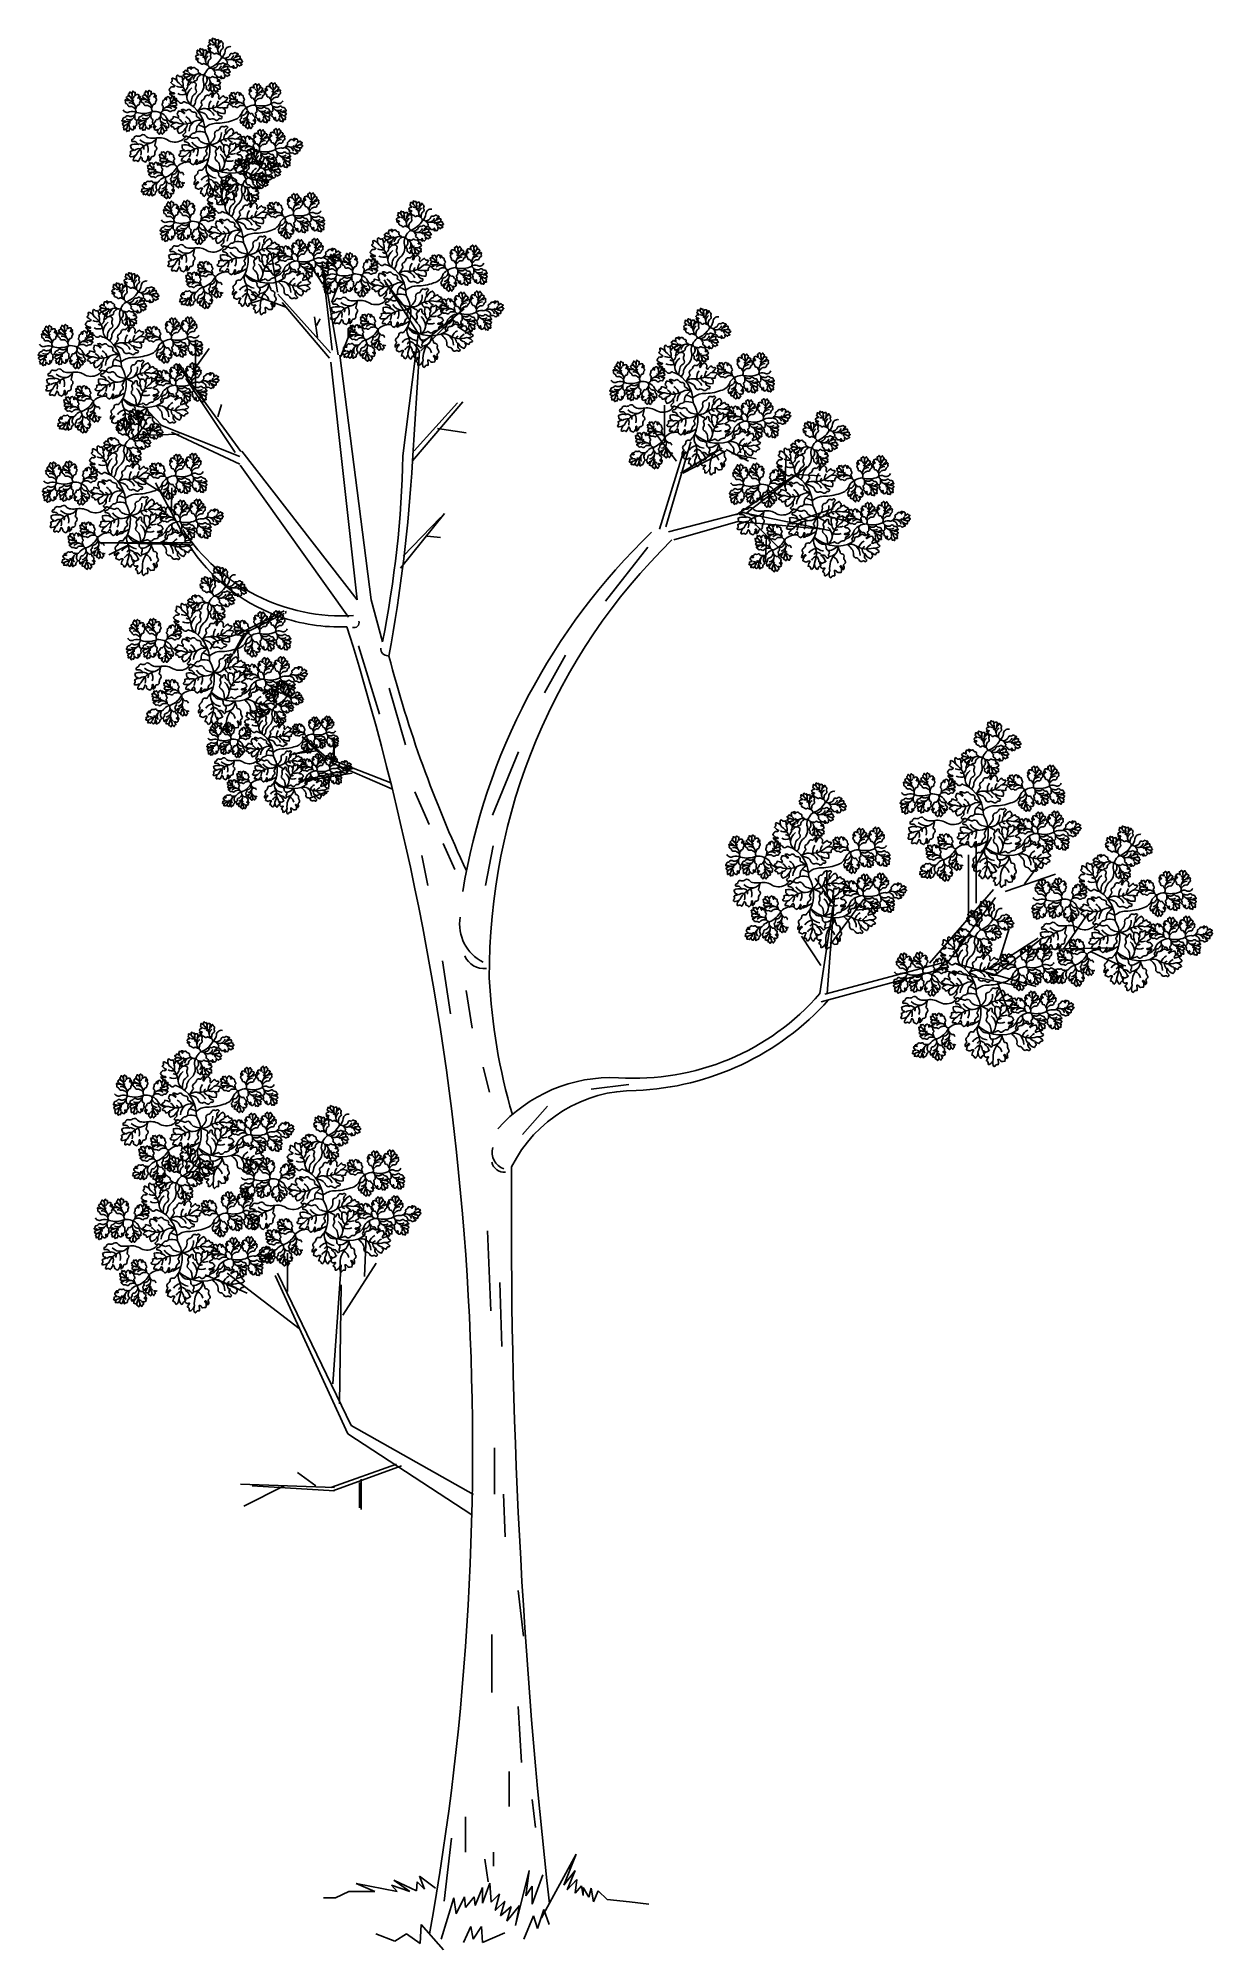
# Model space of a CAD drawing. Header units: millimetres. Extents: x 228.39 to 232.01, y 86.87 to 92.76.
import ezdxf

# ---------------------------------------------------------------- set-up
doc = ezdxf.new("R2010")
doc.units = ezdxf.units.MM
for name, color, linetype in [('62', 62, 'Continuous'), ('63', 63, 'Continuous'), ('CauleArvore', 253, 'Continuous')]:
    doc.layers.add(name, color=color, linetype=linetype)

msp = doc.modelspace()

# ---------------------------------------------------------------- linework, layer by layer
at = {"layer": '62'}
for points in [[(228.8681, 92.5545, 0.19541), (228.8753, 92.5735, -0.16319), (228.8906, 92.5943, 0.283578), (228.8985, 92.6345, -0.225144), (228.9174, 92.6729, 0.180253), (228.9552, 92.7046, 0.200258), (228.9661, 92.7248, -0.457443), (228.9844, 92.7388)], [(228.8883, 92.714, 0.141386), (228.8992, 92.7124, 0.210123), (228.8982, 92.7231, 0.210123)], [(228.9263, 92.7458, 0.141386), (228.9371, 92.7442, 0.210123), (228.9361, 92.7548, 0.210123)], [(228.935, 92.7397, 0.187629), (228.9407, 92.738, 0.152006), (228.9458, 92.7459)], [(228.8532, 92.6599, -0.141386), (228.8597, 92.6511, -0.210123), (228.8498, 92.647, -0.210123)], [(228.897, 92.7079, 0.187629), (228.9027, 92.7062, 0.152006), (228.9078, 92.7141)], [(228.9709, 92.6591, 0.227943), (228.9411, 92.6671, -0.2044), (228.9273, 92.6708, 0.204998), (228.9173, 92.6728, 0.204998)], [(228.9563, 92.6622, -0.187629), (228.9532, 92.6673, -0.152006), (228.9596, 92.6743)], [(229.0088, 92.6909, 0.227943), (228.979, 92.6989, -0.2044), (228.9652, 92.7025, 0.204998), (228.9552, 92.7046, 0.204998)], [(228.9645, 92.6554, -0.141386), (228.9602, 92.6655, -0.210123), (228.9707, 92.6672, -0.210123)], [(228.9943, 92.694, -0.187629), (228.9912, 92.6991, -0.152006), (228.9975, 92.7061)], [(229.0024, 92.6872, -0.141386), (228.9981, 92.6972, -0.210123), (229.0086, 92.699, -0.210123)], [(228.8608, 92.5601, -0.2044), (228.8481, 92.5823, 0.227943), (228.8203, 92.6299, 0.227943)], [(228.8325, 92.6063, 0.187629), (228.8427, 92.6033, 0.152006), (228.8517, 92.6175)], [(228.8478, 92.6549, 0.227943), (228.8786, 92.6537, -0.2044), (228.8929, 92.6533, 0.204998), (228.9031, 92.6535, 0.204998)], [(228.8627, 92.6551, -0.187629), (228.8668, 92.6509, -0.152006), (228.8622, 92.6426)], [(228.9307, 92.6239, 0.187629), (228.9248, 92.6243, 0.152006), (228.9216, 92.6154)], [(228.9406, 92.6199, 0.141386), (228.9296, 92.619, 0.210123), (228.933, 92.6089, 0.210123)], [(229.0583, 92.6094, 0.141386), (229.0661, 92.6017, 0.210123), (229.0716, 92.6109, 0.210123)], [(229.0617, 92.5994, 0.187629), (229.0653, 92.5946, 0.152006), (229.0741, 92.598)], [(229.1077, 92.6126, 0.141386), (229.1155, 92.6049, 0.210123), (229.121, 92.614, 0.210123)], [(229.1111, 92.6025, 0.187629), (229.1146, 92.5977, 0.152006), (229.1235, 92.6011)], [(228.652, 92.544, 0.442149), (228.6713, 92.5384, -0.170927), (228.6934, 92.5364, 0.180253), (228.7427, 92.5394, -0.225144), (228.7829, 92.5246, 0.225652), (228.8079, 92.5023, 0.090654)], [(228.684, 92.5758, -0.187629), (228.681, 92.5706, -0.152006), (228.6718, 92.5728)], [(228.6861, 92.5862, -0.141386), (228.6793, 92.5776, -0.210123), (228.6727, 92.586, -0.210123)], [(228.7334, 92.5788, -0.187629), (228.7304, 92.5737, -0.152006), (228.7212, 92.5759)], [(228.7355, 92.5892, -0.141386), (228.7287, 92.5806, -0.210123), (228.7221, 92.589, -0.210123)], [(228.8055, 92.5742, -0.227943), (228.784, 92.5522, 0.2044), (228.7739, 92.542, -0.204998), (228.7664, 92.5352, -0.204998)], [(228.7946, 92.5642, 0.187629), (228.7945, 92.5582, 0.152006), (228.8036, 92.5554)], [(228.7982, 92.5742, 0.141386), (228.7996, 92.5633, 0.210123), (228.8095, 92.5672, 0.210123)], [(228.8819, 92.5401, -0.2044), (228.9061, 92.5483, 0.227943), (228.9582, 92.5662, 0.227943)], [(228.9038, 92.4886, -0.184108), (228.9377, 92.5027, 0.090654), (228.9892, 92.5117, 0.283578), (229.0194, 92.5394, -0.225144), (229.0574, 92.5591, 0.180253), (229.1066, 92.5622, -0.331613), (229.1248, 92.5651, 0.460523), (229.1441, 92.5723, 0.460523)], [(228.9327, 92.5588, 0.187629), (228.9277, 92.5494, 0.152006), (228.9399, 92.5377)], [(228.9463, 92.572, 0.141386), (228.9399, 92.5535, 0.210123), (228.9589, 92.5517, 0.210123)], [(228.998, 92.5867, -0.141386), (228.998, 92.5757, -0.210123), (228.9876, 92.5783, -0.210123)], [(228.9906, 92.5858, 0.227943), (229.0148, 92.5666, -0.2044), (229.026, 92.5578, 0.204998), (229.0344, 92.5519, 0.204998)], [(229.0028, 92.5772, -0.187629), (229.0036, 92.5713, -0.152006), (228.995, 92.5674)], [(229.0923, 92.5163, 0.227943), (229.073, 92.5404, -0.2044), (229.0641, 92.5516, 0.204998), (229.0572, 92.5591, 0.204998)], [(229.1417, 92.5194, 0.227943), (229.1224, 92.5435, -0.2044), (229.1134, 92.5547, 0.204998), (229.1066, 92.5622, 0.204998)], [(228.6712, 92.4912, 0.141386), (228.6674, 92.5015, 0.210123), (228.6585, 92.4955, 0.210123)], [(228.6724, 92.5018, 0.187629), (228.6712, 92.5076, 0.152006), (228.6617, 92.5083)], [(228.664, 92.4895, -0.227943), (228.6801, 92.5158, 0.2044), (228.6876, 92.528, -0.204998), (228.6934, 92.5364, -0.204998)], [(228.7206, 92.4943, 0.141386), (228.7168, 92.5046, 0.210123), (228.7079, 92.4986, 0.210123)], [(228.7218, 92.5049, 0.187629), (228.7205, 92.5107, 0.152006), (228.7111, 92.5114)], [(228.7134, 92.4926, -0.227943), (228.7295, 92.5189, 0.2044), (228.737, 92.5311, -0.204998), (228.7428, 92.5394, -0.204998)], [(228.7624, 92.485, -0.141386), (228.7709, 92.4919, -0.210123), (228.7754, 92.4822, -0.210123)], [(228.7667, 92.4947, -0.187629), (228.7708, 92.499, -0.152006), (228.7792, 92.4948)], [(228.8982, 92.5112, 0.2044), (228.8727, 92.5091, -0.227943), (228.8178, 92.5049)], [(228.8208, 92.4914, 0.210123), (228.8375, 92.5006, 0.141386), (228.8242, 92.515)], [(228.8437, 92.4859, 0.14874), (228.85, 92.5012, 0.187629), (228.8417, 92.5079, 0.187629)], [(228.8832, 92.4976, -0.11068), (228.9038, 92.4886, -0.184108)], [(229.0391, 92.5117, 0.187629), (229.0345, 92.5155, 0.152006), (229.0267, 92.5103)], [(229.0446, 92.5027, 0.141386), (229.0353, 92.5084, 0.210123), (229.032, 92.4983, 0.210123)], [(229.0824, 92.5274, -0.187629), (229.0829, 92.5334, -0.152006), (229.0922, 92.5352)], [(229.0849, 92.5171, -0.141386), (229.0874, 92.5278, -0.210123), (229.0969, 92.5229, -0.210123)], [(229.1318, 92.5305, -0.187629), (229.1323, 92.5365, -0.152006), (229.1416, 92.5383)], [(229.1343, 92.5202, -0.141386), (229.1368, 92.5309, -0.210123), (229.1463, 92.526, -0.210123)], [(228.7552, 92.4575, -0.2044), (228.7354, 92.4413, 0.227943), (228.6929, 92.4062, 0.227943)], [(228.7142, 92.422, 0.187629), (228.7155, 92.4326, 0.152006), (228.7, 92.4392)], [(228.8469, 92.4636, 0.0625), (228.8363, 92.4525, -0.262055), (228.7928, 92.4489, 0.192873), (228.7552, 92.4575)], [(228.9178, 92.4384, -0.2044), (228.8947, 92.4275, 0.227943), (228.845, 92.4036)], [(228.8579, 92.433, -0.14874), (228.871, 92.4229, -0.187629), (228.8672, 92.413, -0.187629)], [(228.9047, 92.4745, 0.114117), (228.8771, 92.4768, -0.262055)], [(228.9178, 92.4384, 0.2044), (228.9428, 92.4435, -0.227943), (228.9969, 92.4542, -0.227943)], [(228.9711, 92.4477, -0.187629), (228.9621, 92.4534, -0.152006), (228.9668, 92.4696)], [(228.9895, 92.4432, -0.141386), (228.9747, 92.4559, -0.210123), (228.9902, 92.467, -0.210123)], [(228.9819, 92.4274, 0.210123), (228.979, 92.4085, 0.141386), (228.9985, 92.4102)], [(229.0283, 92.4516, -0.141386), (229.0283, 92.4407, -0.210123), (229.0179, 92.4433, -0.210123)], [(229.0209, 92.4508, 0.227943), (229.0451, 92.4316, -0.2044), (229.0564, 92.4228, 0.204998), (229.0647, 92.4169, 0.204998)], [(229.0331, 92.4421, -0.187629), (229.0339, 92.4363, -0.152006), (229.0253, 92.4324)], [(229.0717, 92.468, 0.141386), (229.0794, 92.4603, 0.210123), (229.0849, 92.4694, 0.210123)], [(229.075, 92.4579, 0.187629), (229.0786, 92.4531, 0.152006), (229.0874, 92.4565)], [(229.1945, 92.4364, -0.227943), (229.1642, 92.4307, 0.2044), (229.1501, 92.4281, -0.204998), (229.14, 92.4268, 0.17301), (229.12, 92.4208, 0.17301)], [(229.121, 92.4711, 0.141386), (229.1288, 92.4634, 0.210123), (229.1343, 92.4725, 0.210123)], [(229.1244, 92.461, 0.187629), (229.128, 92.4563, 0.152006), (229.1368, 92.4596)], [(229.1798, 92.4344, 0.187629), (229.1763, 92.4296, 0.152006), (229.1821, 92.4221)], [(229.1884, 92.4406, 0.141386), (229.1834, 92.4309, 0.210123), (229.1937, 92.4284, 0.210123)], [(228.7458, 92.3708, -0.141386), (228.7459, 92.3599, -0.210123), (228.7355, 92.3623, -0.210123)], [(228.7823, 92.4042, -0.141386), (228.7824, 92.3932, -0.210123), (228.772, 92.3957, -0.210123)], [(228.7872, 92.3948, -0.187629), (228.7881, 92.3889, -0.152006), (228.7796, 92.3849)], [(228.7827, 92.3367, 0.180253), (228.8192, 92.3698, -0.217388), (228.8583, 92.3837, 0.283578)], [(228.8257, 92.315, -0.227943), (228.8217, 92.3456, 0.2044), (228.82, 92.3598, -0.204998), (228.8193, 92.37, -0.204998)], [(228.8409, 92.4168, -0.210123), (228.8599, 92.4172, -0.141386), (228.8557, 92.3981)], [(228.8728, 92.3792, 0.033343), (228.878, 92.3789, 0.030238)], [(228.8835, 92.3792, 0.119733), (228.9006, 92.3859, 0.030238), (228.916, 92.3945, -0.184108)], [(228.91, 92.3774, 0.2044), (228.9101, 92.3518, -0.227943), (228.9099, 92.2967, -0.227943)], [(228.9503, 92.354, 0.2044), (228.9642, 92.3754, -0.227943), (228.9944, 92.4215)], [(228.9636, 92.4126, 0.14874), (228.9718, 92.3983, 0.187629), (228.9821, 92.4007, 0.187629)], [(228.9861, 92.2156, 0.19541), (228.9934, 92.2347, -0.16319), (229.0086, 92.2555, 0.283578), (229.0165, 92.2956, -0.225144), (229.0354, 92.334, 0.180253), (229.0732, 92.3657, 0.200258), (229.0841, 92.386, -0.457443), (229.1025, 92.3999)], [(229.12, 92.4208, -0.180253), (229.0707, 92.4176, 0.225144), (229.0327, 92.3979, -0.262685), (229.0055, 92.3709, -0.090654)], [(229.0064, 92.3751, 0.141386), (229.0172, 92.3735, 0.210123), (229.0162, 92.3842, 0.210123)], [(229.015, 92.369, 0.187629), (229.0207, 92.3673, 0.152006), (229.0259, 92.3753)], [(229.0443, 92.4069, 0.141386), (229.0551, 92.4053, 0.210123), (229.0541, 92.416, 0.210123)], [(229.053, 92.4008, 0.187629), (229.0587, 92.3991, 0.152006), (229.0638, 92.407)], [(229.1056, 92.3748, 0.227943), (229.0864, 92.3989, -0.2044), (229.0774, 92.4101, 0.204998), (229.0706, 92.4176, 0.204998)], [(229.1268, 92.352, 0.227943), (229.097, 92.36, -0.2044), (229.0832, 92.3637, 0.204998), (229.0732, 92.3657, 0.204998)], [(229.0958, 92.3859, -0.187629), (229.0963, 92.3919, -0.152006), (229.1055, 92.3937)], [(229.0983, 92.3756, -0.141386), (229.1008, 92.3863, -0.210123), (229.1103, 92.3814, -0.210123)], [(229.1123, 92.3551, -0.187629), (229.1092, 92.3602, -0.152006), (229.1156, 92.3672)], [(229.155, 92.3779, 0.227943), (229.1358, 92.4021, -0.2044), (229.1268, 92.4132, 0.204998), (229.12, 92.4208, 0.204998)], [(229.1451, 92.3891, -0.187629), (229.1456, 92.395, -0.152006), (229.1549, 92.3968)], [(229.1477, 92.3787, -0.141386), (229.1501, 92.3894, -0.210123), (229.1597, 92.3846, -0.210123)], [(228.7196, 92.2939, 0.227943), (228.7448, 92.3117, -0.2044), (228.7564, 92.32, 0.204998), (228.7644, 92.3264, -0.17301), (228.7827, 92.3367, -0.17301)], [(228.7507, 92.3614, -0.187629), (228.7516, 92.3555, -0.152006), (228.743, 92.3515)], [(228.7891, 92.2817, -0.227943), (228.7851, 92.3123, 0.2044), (228.7834, 92.3265, -0.204998), (228.7827, 92.3367, -0.204998)], [(228.8245, 92.3299, 0.187629), (228.8199, 92.3336, 0.152006), (228.8122, 92.3282)], [(228.8302, 92.3209, 0.141386), (228.8208, 92.3265, 0.210123), (228.8177, 92.3163, 0.210123)], [(228.9086, 92.3233, -0.187629), (228.9159, 92.331, -0.152006), (228.9309, 92.3232)], [(228.9831, 92.3492, -0.2044), (228.9748, 92.3251, 0.227943), (228.9571, 92.2729, 0.227943)], [(228.9658, 92.316, 0.227943), (228.9967, 92.3149, -0.2044), (229.011, 92.3144, 0.204998), (229.0212, 92.3146, 0.204998)], [(228.9712, 92.3211, -0.141386), (228.9777, 92.3122, -0.210123), (228.9678, 92.3082, -0.210123)], [(228.9807, 92.3162, -0.187629), (228.9849, 92.312, -0.152006), (228.9802, 92.3037)], [(229.0119, 92.3537, -0.2044), (229.0372, 92.3502, 0.227943), (229.0918, 92.3432, 0.227943)], [(229.0889, 92.3202, 0.227943), (229.0591, 92.3283, -0.2044), (229.0453, 92.3319, 0.204998), (229.0353, 92.334, 0.204998)], [(229.0657, 92.3479, 0.187629), (229.0571, 92.3417, 0.152006), (229.0628, 92.3258)], [(229.0744, 92.3233, -0.187629), (229.0712, 92.3284, -0.152006), (229.0776, 92.3354)], [(229.0825, 92.3165, -0.141386), (229.0782, 92.3266, -0.210123), (229.0887, 92.3283, -0.210123)], [(229.1204, 92.3483, -0.141386), (229.1161, 92.3583, -0.210123), (229.1267, 92.3601, -0.210123)], [(228.7208, 92.3012, -0.141386), (228.7313, 92.2981, -0.210123), (228.726, 92.2889, -0.210123)], [(228.7313, 92.3031, -0.187629), (228.7372, 92.3023, -0.152006), (228.7385, 92.2929)], [(228.788, 92.2965, 0.187629), (228.7834, 92.3003, 0.152006), (228.7756, 92.2949)], [(228.7937, 92.2875, 0.141386), (228.7843, 92.2932, 0.210123), (228.7811, 92.2829, 0.210123)], [(228.8041, 92.2473, -0.141386), (228.7973, 92.2387, -0.210123), (228.7907, 92.2471, -0.210123)], [(228.8535, 92.2504, -0.141386), (228.8467, 92.2417, -0.210123), (228.8401, 92.2502, -0.210123)], [(228.9788, 92.2212, -0.2044), (228.9661, 92.2434, 0.227943), (228.9383, 92.291, 0.227943)], [(228.9505, 92.2674, 0.187629), (228.9607, 92.2644, 0.152006), (228.9698, 92.2786)], [(229.0488, 92.285, 0.187629), (229.0428, 92.2854, 0.152006), (229.0396, 92.2765)], [(229.0586, 92.281, 0.141386), (229.0477, 92.2801, 0.210123), (229.051, 92.27, 0.210123)], [(229.116, 92.2478, -0.141386), (229.116, 92.2368, -0.210123), (229.1056, 92.2394, -0.210123)], [(229.1087, 92.2469, 0.227943), (229.1328, 92.2277, -0.2044), (229.1441, 92.2189, 0.204998), (229.1524, 92.2131, 0.204998)], [(229.1763, 92.2706, 0.141386), (229.1841, 92.2629, 0.210123), (229.1896, 92.272, 0.210123)], [(229.1797, 92.2605, 0.187629), (229.1833, 92.2557, 0.152006), (229.1921, 92.2591)], [(229.2257, 92.2737, 0.141386), (229.2335, 92.266, 0.210123), (229.239, 92.2751, 0.210123)], [(229.2291, 92.2636, 0.187629), (229.2327, 92.2589, 0.152006), (229.2415, 92.2622)], [(229.5459, 92.2448, 0.141386), (229.5567, 92.2432, 0.210123), (229.5557, 92.2539, 0.210123)], [(228.77, 92.2051, 0.442149), (228.7893, 92.1995, -0.170927), (228.8115, 92.1975, 0.180253), (228.8607, 92.2005, -0.225144), (228.9009, 92.1857, 0.225652), (228.9259, 92.1634, 0.090654)], [(228.782, 92.1506, -0.227943), (228.7981, 92.177, 0.2044), (228.8056, 92.1891, -0.204998), (228.8115, 92.1975, -0.204998)], [(228.802, 92.2369, -0.187629), (228.7991, 92.2317, -0.152006), (228.7899, 92.2339)], [(228.8314, 92.1537, -0.227943), (228.8475, 92.18, 0.2044), (228.855, 92.1922, -0.204998), (228.8608, 92.2006, -0.204998)], [(228.8514, 92.2399, -0.187629), (228.8484, 92.2348, -0.152006), (228.8393, 92.237)], [(228.9236, 92.2354, -0.227943), (228.902, 92.2133, 0.2044), (228.8919, 92.2031, -0.204998), (228.8844, 92.1963, -0.204998)], [(228.9126, 92.2253, 0.187629), (228.9125, 92.2193, 0.152006), (228.9216, 92.2165)], [(228.9162, 92.2353, 0.141386), (228.9176, 92.2244, 0.210123), (228.9275, 92.2283, 0.210123)], [(228.9999, 92.2012, -0.2044), (229.0241, 92.2094, 0.227943), (229.0762, 92.2273, 0.227943)], [(229.0218, 92.1497, -0.184108), (229.0557, 92.1638, 0.090654), (229.1072, 92.1728, 0.283578), (229.1374, 92.2005, -0.225144), (229.1754, 92.2202, 0.180253), (229.2246, 92.2234, -0.331613), (229.2428, 92.2263, 0.460523), (229.2621, 92.2334, 0.460523)], [(229.0507, 92.22, 0.187629), (229.0458, 92.2106, 0.152006), (229.0579, 92.1989)], [(229.0644, 92.2331, 0.141386), (229.0579, 92.2147, 0.210123), (229.0769, 92.2128, 0.210123)], [(229.1208, 92.2383, -0.187629), (229.1216, 92.2324, -0.152006), (229.113, 92.2285)], [(229.2103, 92.1774, 0.227943), (229.1911, 92.2015, -0.2044), (229.1821, 92.2127, 0.204998), (229.1752, 92.2203, 0.204998)], [(229.2004, 92.1886, -0.187629), (229.2009, 92.1945, -0.152006), (229.2102, 92.1963)], [(229.2029, 92.1782, -0.141386), (229.2054, 92.1889, -0.210123), (229.215, 92.1841, -0.210123)], [(229.2597, 92.1805, 0.227943), (229.2405, 92.2047, -0.2044), (229.2315, 92.2158, 0.204998), (229.2246, 92.2234, 0.204998)], [(229.2498, 92.1917, -0.187629), (229.2503, 92.1976, -0.152006), (229.2596, 92.1995)], [(229.2523, 92.1814, -0.141386), (229.2548, 92.192, -0.210123), (229.2643, 92.1872, -0.210123)], [(229.4877, 92.0535, 0.19541), (229.495, 92.0726, -0.16319), (229.5102, 92.0934, 0.283578), (229.5181, 92.1335, -0.225144), (229.537, 92.172, 0.180253), (229.5748, 92.2037, 0.200258), (229.5857, 92.2239, -0.457443), (229.6041, 92.2378)], [(229.508, 92.2131, 0.141386), (229.5188, 92.2115, 0.210123), (229.5178, 92.2221, 0.210123)], [(229.5166, 92.2069, 0.187629), (229.5223, 92.2052, 0.152006), (229.5275, 92.2132)], [(229.5546, 92.2387, 0.187629), (229.5603, 92.237, 0.152006), (229.5654, 92.245)], [(229.6284, 92.1899, 0.227943), (229.5986, 92.198, -0.2044), (229.5848, 92.2016, 0.204998), (229.5748, 92.2037, 0.204998)], [(229.6139, 92.193, -0.187629), (229.6108, 92.1981, -0.152006), (229.6172, 92.2051)], [(229.622, 92.1862, -0.141386), (229.6177, 92.1963, -0.210123), (229.6283, 92.198, -0.210123)], [(228.7892, 92.1524, 0.141386), (228.7854, 92.1626, 0.210123), (228.7766, 92.1566, 0.210123)], [(228.7904, 92.1629, 0.187629), (228.7892, 92.1687, 0.152006), (228.7797, 92.1694)], [(228.8386, 92.1554, 0.141386), (228.8348, 92.1657, 0.210123), (228.8259, 92.1597, 0.210123)], [(228.8398, 92.166, 0.187629), (228.8386, 92.1718, 0.152006), (228.8291, 92.1725)], [(228.8804, 92.1461, -0.141386), (228.8889, 92.153, -0.210123), (228.8934, 92.1433, -0.210123)], [(228.8848, 92.1558, -0.187629), (228.8888, 92.1602, -0.152006), (228.8972, 92.1559)], [(229.0162, 92.1724, 0.2044), (228.9908, 92.1702, -0.227943), (228.9358, 92.166)], [(228.9388, 92.1525, 0.210123), (228.9555, 92.1617, 0.141386), (228.9422, 92.1761)], [(228.9617, 92.147, 0.14874), (228.968, 92.1623, 0.187629), (228.9597, 92.169, 0.187629)], [(229.0228, 92.1357, 0.114117), (228.9951, 92.138, -0.262055)], [(229.0012, 92.1587, -0.11068), (229.0218, 92.1497, -0.184108)], [(229.0891, 92.1088, -0.187629), (229.0801, 92.1145, -0.152006), (229.0848, 92.1307)], [(229.1075, 92.1043, -0.141386), (229.0927, 92.117, -0.210123), (229.1082, 92.1282, -0.210123)], [(229.1571, 92.1728, 0.187629), (229.1525, 92.1767, 0.152006), (229.1447, 92.1714)], [(229.1626, 92.1638, 0.141386), (229.1533, 92.1695, 0.210123), (229.15, 92.1594, 0.210123)], [(229.1897, 92.1291, 0.141386), (229.1975, 92.1214, 0.210123), (229.2029, 92.1306, 0.210123)], [(229.2391, 92.1322, 0.141386), (229.2468, 92.1245, 0.210123), (229.2523, 92.1337, 0.210123)], [(229.4804, 92.0592, -0.2044), (229.4677, 92.0813, 0.227943), (229.4399, 92.1289, 0.227943)], [(229.4674, 92.154, 0.227943), (229.4983, 92.1528, -0.2044), (229.5126, 92.1523, 0.204998), (229.5228, 92.1526, 0.204998)], [(229.4728, 92.159, -0.141386), (229.4793, 92.1502, -0.210123), (229.4694, 92.1461, -0.210123)], [(229.4823, 92.1542, -0.187629), (229.4865, 92.1499, -0.152006), (229.4818, 92.1417)], [(229.5905, 92.1581, 0.227943), (229.5607, 92.1662, -0.2044), (229.5469, 92.1698, 0.204998), (229.5369, 92.1719, 0.204998)], [(229.5759, 92.1613, -0.187629), (229.5728, 92.1664, -0.152006), (229.5792, 92.1733)], [(229.5841, 92.1544, -0.141386), (229.5798, 92.1645, -0.210123), (229.5903, 92.1663, -0.210123)], [(228.8732, 92.1186, -0.2044), (228.8534, 92.1024, 0.227943), (228.8109, 92.0673, 0.227943)], [(228.8322, 92.0832, 0.187629), (228.8335, 92.0937, 0.152006), (228.818, 92.1003)], [(228.9649, 92.1247, 0.0625), (228.9544, 92.1136, -0.262055), (228.9108, 92.11, 0.192873), (228.8732, 92.1186)], [(228.9589, 92.0779, -0.210123), (228.978, 92.0783, -0.141386), (228.9737, 92.0592)], [(229.0358, 92.0995, -0.2044), (229.0127, 92.0886, 0.227943), (228.9631, 92.0647)], [(228.9759, 92.0941, -0.14874), (228.9891, 92.0841, -0.187629), (228.9853, 92.0741, -0.187629)], [(229.0358, 92.0995, 0.2044), (229.0608, 92.1047, -0.227943), (229.1149, 92.1153, -0.227943)], [(229.0683, 92.0151, 0.2044), (229.0822, 92.0365, -0.227943), (229.1124, 92.0826)], [(229.0816, 92.0737, 0.14874), (229.0898, 92.0594, 0.187629), (229.1002, 92.0618, 0.187629)], [(229.0999, 92.0885, 0.210123), (229.097, 92.0696, 0.141386), (229.1165, 92.0714)], [(229.238, 92.0819, -0.180253), (229.1888, 92.0787, 0.225144), (229.1507, 92.059, -0.262685), (229.1235, 92.032, -0.090654)], [(229.1463, 92.1128, -0.141386), (229.1463, 92.1018, -0.210123), (229.1359, 92.1044, -0.210123)], [(229.139, 92.1119, 0.227943), (229.1631, 92.0927, -0.2044), (229.1744, 92.0839, 0.204998), (229.1827, 92.078, 0.204998)], [(229.1511, 92.1033, -0.187629), (229.1519, 92.0974, -0.152006), (229.1433, 92.0935)], [(229.2236, 92.0359, 0.227943), (229.2044, 92.0601, -0.2044), (229.1954, 92.0712, 0.204998), (229.1886, 92.0788, 0.204998)], [(229.193, 92.119, 0.187629), (229.1966, 92.1143, 0.152006), (229.2055, 92.1176)], [(229.3125, 92.0976, -0.227943), (229.2822, 92.0918, 0.2044), (229.2682, 92.0892, -0.204998), (229.258, 92.0879, 0.17301), (229.238, 92.0819, 0.17301)], [(229.273, 92.0391, 0.227943), (229.2538, 92.0632, -0.2044), (229.2448, 92.0743, 0.204998), (229.238, 92.0819, 0.204998)], [(229.2424, 92.1221, 0.187629), (229.246, 92.1174, 0.152006), (229.2548, 92.1207)], [(229.3036, 92.0748, -0.187629), (229.3006, 92.0696, -0.152006), (229.2915, 92.0719)], [(229.3057, 92.0852, -0.141386), (229.2989, 92.0766, -0.210123), (229.2923, 92.085, -0.210123)], [(229.2978, 92.0955, 0.187629), (229.2943, 92.0907, 0.152006), (229.3002, 92.0833)], [(229.3064, 92.1017, 0.141386), (229.3014, 92.092, 0.210123), (229.3118, 92.0895, 0.210123)], [(229.353, 92.0779, -0.187629), (229.35, 92.0727, -0.152006), (229.3408, 92.0749)], [(229.3551, 92.0883, -0.141386), (229.3483, 92.0797, -0.210123), (229.3417, 92.0881, -0.210123)], [(229.4252, 92.0733, -0.227943), (229.4036, 92.0512, 0.2044), (229.3935, 92.0411, -0.204998), (229.386, 92.0342, -0.204998)], [(229.4178, 92.0732, 0.141386), (229.4192, 92.0624, 0.210123), (229.4291, 92.0662, 0.210123)], [(229.4521, 92.1053, 0.187629), (229.4623, 92.1023, 0.152006), (229.4714, 92.1166)], [(229.5234, 91.9876, -0.184108), (229.5573, 92.0017, 0.090654), (229.6088, 92.0107, 0.283578), (229.639, 92.0384, -0.225144), (229.677, 92.0581, 0.180253), (229.7262, 92.0613, -0.331613), (229.7444, 92.0642, 0.460523), (229.7637, 92.0714, 0.460523)], [(229.5503, 92.1229, 0.187629), (229.5444, 92.1233, 0.152006), (229.5412, 92.1144)], [(229.5602, 92.1189, 0.141386), (229.5493, 92.1181, 0.210123), (229.5526, 92.1079, 0.210123)], [(229.566, 92.071, 0.141386), (229.5595, 92.0526, 0.210123), (229.5785, 92.0507, 0.210123)], [(229.6176, 92.0857, -0.141386), (229.6176, 92.0748, -0.210123), (229.6072, 92.0774, -0.210123)], [(229.6103, 92.0849, 0.227943), (229.6344, 92.0657, -0.2044), (229.6457, 92.0568, 0.204998), (229.654, 92.051, 0.204998)], [(229.6224, 92.0762, -0.187629), (229.6232, 92.0703, -0.152006), (229.6146, 92.0665)], [(229.6779, 92.1085, 0.141386), (229.6857, 92.1008, 0.210123), (229.6912, 92.11, 0.210123)], [(229.6813, 92.0984, 0.187629), (229.6849, 92.0937, 0.152006), (229.6937, 92.097)], [(229.7273, 92.1116, 0.141386), (229.7351, 92.1039, 0.210123), (229.7406, 92.1131, 0.210123)], [(229.7307, 92.1015, 0.187629), (229.7343, 92.0968, 0.152006), (229.7431, 92.1002)], [(228.6099, 91.8325, 0.19541), (228.6172, 91.8516, -0.16319), (228.6324, 91.8724, 0.283578), (228.6403, 91.9125, -0.225144), (228.6592, 91.951, 0.180253), (228.697, 91.9826, 0.200258), (228.7079, 92.0029, -0.457443), (228.7263, 92.0168)], [(228.6681, 92.0238, 0.141386), (228.6789, 92.0222, 0.210123), (228.6779, 92.0329, 0.210123)], [(228.6768, 92.0177, 0.187629), (228.6825, 92.016, 0.152006), (228.6876, 92.0239)], [(228.8638, 92.032, -0.141386), (228.8639, 92.021, -0.210123), (228.8535, 92.0234, -0.210123)], [(228.8687, 92.0225, -0.187629), (228.8696, 92.0167, -0.152006), (228.861, 92.0126)], [(228.9003, 92.0653, -0.141386), (228.9005, 92.0544, -0.210123), (228.8901, 92.0568, -0.210123)], [(228.9052, 92.0559, -0.187629), (228.9062, 92.05, -0.152006), (228.8976, 92.046)], [(228.9007, 91.9978, 0.180253), (228.9372, 92.031, -0.217388), (228.9763, 92.0448, 0.283578)], [(228.9437, 91.9762, -0.227943), (228.9397, 92.0067, 0.2044), (228.938, 92.0209, -0.204998), (228.9373, 92.0311, -0.204998)], [(228.9908, 92.0404, 0.033343), (228.996, 92.04, 0.030238)], [(229.0015, 92.0403, 0.119733), (229.0187, 92.0471, 0.030238), (229.034, 92.0556, -0.184108)], [(229.028, 92.0385, 0.2044), (229.0281, 92.013, -0.227943), (229.0279, 91.9579, -0.227943)], [(229.1012, 92.0104, -0.2044), (229.0928, 91.9862, 0.227943), (229.0752, 91.934, 0.227943)], [(229.1299, 92.0148, -0.2044), (229.1552, 92.0114, 0.227943), (229.2098, 92.0043, 0.227943)], [(229.2138, 92.0471, -0.187629), (229.2143, 92.053, -0.152006), (229.2236, 92.0549)], [(229.2163, 92.0368, -0.141386), (229.2188, 92.0474, -0.210123), (229.2283, 92.0426, -0.210123)], [(229.2632, 92.0502, -0.187629), (229.2637, 92.0561, -0.152006), (229.2729, 92.058)], [(229.2657, 92.0399, -0.141386), (229.2682, 92.0505, -0.210123), (229.2777, 92.0457, -0.210123)], [(229.2716, 92.043, 0.442149), (229.2909, 92.0375, -0.170927), (229.313, 92.0354, 0.180253), (229.3623, 92.0384, -0.225144), (229.4025, 92.0236, 0.225652), (229.4275, 92.0014, 0.090654)], [(229.2836, 91.9886, -0.227943), (229.2997, 92.0149, 0.2044), (229.3072, 92.0271, -0.204998), (229.313, 92.0354, -0.204998)], [(229.3414, 92.0039, 0.187629), (229.3402, 92.0097, 0.152006), (229.3307, 92.0104)], [(229.333, 91.9916, -0.227943), (229.3491, 92.018, 0.2044), (229.3566, 92.0301, -0.204998), (229.3624, 92.0385, -0.204998)], [(229.4142, 92.0632, 0.187629), (229.4141, 92.0572, 0.152006), (229.4232, 92.0545)], [(229.5178, 92.0103, 0.2044), (229.4923, 92.0082, -0.227943), (229.4374, 92.0039)], [(229.4404, 91.9904, 0.210123), (229.4571, 91.9997, 0.141386), (229.4438, 92.014)], [(229.5015, 92.0392, -0.2044), (229.5257, 92.0473, 0.227943), (229.5778, 92.0652, 0.227943)], [(229.5523, 92.0579, 0.187629), (229.5474, 92.0485, 0.152006), (229.5595, 92.0368)], [(229.6587, 92.0108, 0.187629), (229.6541, 92.0146, 0.152006), (229.6463, 92.0093)], [(229.7119, 92.0153, 0.227943), (229.6927, 92.0395, -0.2044), (229.6837, 92.0506, 0.204998), (229.6768, 92.0582, 0.204998)], [(229.702, 92.0265, -0.187629), (229.7025, 92.0324, -0.152006), (229.7118, 92.0343)], [(229.7045, 92.0162, -0.141386), (229.707, 92.0268, -0.210123), (229.7166, 92.022, -0.210123)], [(229.7613, 92.0185, 0.227943), (229.742, 92.0426, -0.2044), (229.7331, 92.0537, 0.204998), (229.7262, 92.0613, 0.204998)], [(229.7514, 92.0296, -0.187629), (229.7519, 92.0355, -0.152006), (229.7612, 92.0374)], [(229.7539, 92.0193, -0.141386), (229.7564, 92.0299, -0.210123), (229.7659, 92.0251, -0.210123)], [(228.6302, 91.9921, 0.141386), (228.641, 91.9905, 0.210123), (228.64, 92.0011, 0.210123)], [(228.6388, 91.9859, 0.187629), (228.6445, 91.9842, 0.152006), (228.6497, 91.9922)], [(228.7127, 91.9371, 0.227943), (228.6829, 91.9452, -0.2044), (228.6691, 91.9488, 0.204998), (228.6591, 91.9509, 0.204998)], [(228.6982, 91.9403, -0.187629), (228.6951, 91.9453, -0.152006), (228.7014, 91.9523)], [(228.7506, 91.9689, 0.227943), (228.7209, 91.9769, -0.2044), (228.707, 91.9806, 0.204998), (228.697, 91.9826, 0.204998)], [(228.7361, 91.972, -0.187629), (228.733, 91.9771, -0.152006), (228.7394, 91.9841)], [(228.7442, 91.9652, -0.141386), (228.7399, 91.9753, -0.210123), (228.7505, 91.977, -0.210123)], [(228.8376, 91.955, 0.227943), (228.8628, 91.9728, -0.2044), (228.8745, 91.9812, 0.204998), (228.8824, 91.9875, -0.17301), (228.9007, 91.9978, -0.17301)], [(228.8389, 91.9623, -0.141386), (228.8494, 91.9592, -0.210123), (228.844, 91.95, -0.210123)], [(228.8493, 91.9642, -0.187629), (228.8552, 91.9634, -0.152006), (228.8565, 91.954)], [(228.906, 91.9576, 0.187629), (228.9014, 91.9614, 0.152006), (228.8936, 91.956)], [(228.9117, 91.9487, 0.141386), (228.9023, 91.9543, 0.210123), (228.8991, 91.9441, 0.210123)], [(228.9072, 91.9428, -0.227943), (228.9032, 91.9734, 0.2044), (228.9014, 91.9876, -0.204998), (228.9007, 91.9978, -0.204998)], [(228.9426, 91.991, 0.187629), (228.9379, 91.9947, 0.152006), (228.9302, 91.9894)], [(228.9482, 91.982, 0.141386), (228.9388, 91.9876, 0.210123), (228.9357, 91.9774, 0.210123)], [(229.0266, 91.9844, -0.187629), (229.034, 91.9921, -0.152006), (229.0489, 91.9843)], [(229.1837, 92.0091, 0.187629), (229.1751, 92.0028, 0.152006), (229.1808, 91.9869)], [(229.2908, 91.9903, 0.141386), (229.287, 92.0006, 0.210123), (229.2782, 91.9946, 0.210123)], [(229.292, 92.0008, 0.187629), (229.2908, 92.0067, 0.152006), (229.2813, 92.0073)], [(229.3748, 91.9565, -0.2044), (229.355, 91.9404, 0.227943), (229.3125, 91.9052, 0.227943)], [(229.3402, 91.9934, 0.141386), (229.3364, 92.0036, 0.210123), (229.3275, 91.9976, 0.210123)], [(229.4665, 91.9626, 0.0625), (229.456, 91.9515, -0.262055), (229.4124, 91.948, 0.192873), (229.3748, 91.9565)], [(229.382, 91.984, -0.141386), (229.3905, 91.9909, -0.210123), (229.395, 91.9812, -0.210123)], [(229.3863, 91.9937, -0.187629), (229.3904, 91.9981, -0.152006), (229.3988, 91.9938)], [(229.4633, 91.985, 0.14874), (229.4696, 92.0002, 0.187629), (229.4613, 92.0069, 0.187629)], [(229.5244, 91.9736, 0.114117), (229.4967, 91.9759, -0.262055)], [(229.5028, 91.9967, -0.11068), (229.5234, 91.9876, -0.184108)], [(229.5374, 91.9375, 0.2044), (229.5624, 91.9426, -0.227943), (229.6165, 91.9532, -0.227943)], [(229.5907, 91.9468, -0.187629), (229.5817, 91.9524, -0.152006), (229.5864, 91.9687)], [(229.6091, 91.9423, -0.141386), (229.5943, 91.955, -0.210123), (229.6098, 91.9661, -0.210123)], [(229.6642, 92.0017, 0.141386), (229.6549, 92.0075, 0.210123), (229.6516, 91.9973, 0.210123)], [(229.6913, 91.967, 0.141386), (229.6991, 91.9593, 0.210123), (229.7045, 91.9685, 0.210123)], [(229.6946, 91.9569, 0.187629), (229.6982, 91.9522, 0.152006), (229.7071, 91.9556)], [(229.7407, 91.9701, 0.141386), (229.7484, 91.9624, 0.210123), (229.7539, 91.9716, 0.210123)], [(229.744, 91.9601, 0.187629), (229.7476, 91.9553, 0.152006), (229.7564, 91.9587)], [(228.6026, 91.8382, -0.2044), (228.5899, 91.8603, 0.227943), (228.5621, 91.9079, 0.227943)], [(228.5743, 91.8843, 0.187629), (228.5845, 91.8813, 0.152006), (228.5936, 91.8956)], [(228.5896, 91.9329, 0.227943), (228.6205, 91.9318, -0.2044), (228.6348, 91.9313, 0.204998), (228.645, 91.9316, 0.204998)], [(228.595, 91.938, -0.141386), (228.6015, 91.9291, -0.210123), (228.5916, 91.9251, -0.210123)], [(228.6045, 91.9332, -0.187629), (228.6087, 91.9289, -0.152006), (228.604, 91.9207)], [(228.6726, 91.9019, 0.187629), (228.6666, 91.9023, 0.152006), (228.6634, 91.8934)], [(228.6824, 91.8979, 0.141386), (228.6715, 91.897, 0.210123), (228.6748, 91.8869, 0.210123)], [(228.7063, 91.9334, -0.141386), (228.702, 91.9435, -0.210123), (228.7125, 91.9452, -0.210123)], [(229.3338, 91.9211, 0.187629), (229.3351, 91.9316, 0.152006), (229.3196, 91.9383)], [(229.4019, 91.9032, -0.141386), (229.4021, 91.8923, -0.210123), (229.3917, 91.8947, -0.210123)], [(229.4068, 91.8938, -0.187629), (229.4078, 91.8879, -0.152006), (229.3992, 91.8839)], [(229.4605, 91.9158, -0.210123), (229.4795, 91.9162, -0.141386), (229.4753, 91.8971)], [(229.5374, 91.9375, -0.2044), (229.5143, 91.9265, 0.227943), (229.4647, 91.9027)], [(229.4775, 91.932, -0.14874), (229.4906, 91.922, -0.187629), (229.4869, 91.9121, -0.187629)], [(229.5031, 91.8783, 0.119733), (229.5202, 91.885, 0.030238), (229.5356, 91.8936, -0.184108)], [(229.5699, 91.853, 0.2044), (229.5838, 91.8745, -0.227943), (229.614, 91.9206)], [(229.5832, 91.9117, 0.14874), (229.5914, 91.8973, 0.187629), (229.6018, 91.8998, 0.187629)], [(229.6015, 91.9264, 0.210123), (229.5986, 91.9076, 0.141386), (229.6181, 91.9093)], [(229.7396, 91.9198, -0.180253), (229.6904, 91.9167, 0.225144), (229.6523, 91.8969, -0.262685), (229.6251, 91.8699, -0.090654)], [(229.6479, 91.9507, -0.141386), (229.6479, 91.9397, -0.210123), (229.6375, 91.9423, -0.210123)], [(229.6406, 91.9498, 0.227943), (229.6647, 91.9306, -0.2044), (229.676, 91.9218, 0.204998), (229.6843, 91.916, 0.204998)], [(229.6527, 91.9412, -0.187629), (229.6535, 91.9353, -0.152006), (229.6449, 91.9314)], [(229.7252, 91.8739, 0.227943), (229.706, 91.898, -0.2044), (229.697, 91.9091, 0.204998), (229.6902, 91.9167, 0.204998)], [(229.7154, 91.885, -0.187629), (229.7159, 91.8909, -0.152006), (229.7251, 91.8928)], [(229.8141, 91.9355, -0.227943), (229.7838, 91.9297, 0.2044), (229.7698, 91.9271, -0.204998), (229.7596, 91.9258, 0.17301), (229.7396, 91.9198, 0.17301)], [(229.7746, 91.877, 0.227943), (229.7554, 91.9011, -0.2044), (229.7464, 91.9122, 0.204998), (229.7396, 91.9198, 0.204998)], [(229.7648, 91.8881, -0.187629), (229.7653, 91.894, -0.152006), (229.7745, 91.8959)], [(229.7994, 91.9335, 0.187629), (229.7959, 91.9286, 0.152006), (229.8017, 91.9212)], [(229.808, 91.9397, 0.141386), (229.803, 91.9299, 0.210123), (229.8134, 91.9274, 0.210123)], [(230.3728, 91.722, 0.19541), (230.3801, 91.7411, -0.16319), (230.3954, 91.7619, 0.283578), (230.4032, 91.802, -0.225144), (230.4222, 91.8404, 0.180253), (230.46, 91.8721, 0.200258), (230.4709, 91.8924, -0.457443), (230.4892, 91.9063)], [(230.4311, 91.9133, 0.141386), (230.4419, 91.9117, 0.210123), (230.4409, 91.9224, 0.210123)], [(230.4397, 91.9072, 0.187629), (230.4454, 91.9055, 0.152006), (230.4506, 91.9134)], [(228.4258, 91.8538, -0.187629), (228.4229, 91.8486, -0.152006), (228.4137, 91.8509)], [(228.4279, 91.8642, -0.141386), (228.4211, 91.8556, -0.210123), (228.4146, 91.864, -0.210123)], [(228.4752, 91.8569, -0.187629), (228.4722, 91.8517, -0.152006), (228.4631, 91.8539)], [(228.4773, 91.8673, -0.141386), (228.4705, 91.8587, -0.210123), (228.4639, 91.8671, -0.210123)], [(228.5474, 91.8523, -0.227943), (228.5258, 91.8302, 0.2044), (228.5157, 91.82, -0.204998), (228.5082, 91.8132, -0.204998)], [(228.5364, 91.8422, 0.187629), (228.5363, 91.8362, 0.152006), (228.5454, 91.8335)], [(228.54, 91.8522, 0.141386), (228.5414, 91.8413, 0.210123), (228.5513, 91.8452, 0.210123)], [(228.6237, 91.8182, -0.2044), (228.6479, 91.8263, 0.227943), (228.7, 91.8442, 0.227943)], [(228.6456, 91.7666, -0.184108), (228.6795, 91.7807, 0.090654), (228.731, 91.7897, 0.283578), (228.7612, 91.8174, -0.225144), (228.7992, 91.8371, 0.180253), (228.8484, 91.8403, -0.331613), (228.8666, 91.8432, 0.460523), (228.8859, 91.8504, 0.460523)], [(228.6745, 91.8369, 0.187629), (228.6696, 91.8275, 0.152006), (228.6817, 91.8158)], [(228.6882, 91.85, 0.141386), (228.6817, 91.8316, 0.210123), (228.7007, 91.8297, 0.210123)], [(228.7398, 91.8647, -0.141386), (228.7398, 91.8538, -0.210123), (228.7294, 91.8564, -0.210123)], [(228.7325, 91.8639, 0.227943), (228.7566, 91.8447, -0.2044), (228.7679, 91.8358, 0.204998), (228.7762, 91.83, 0.204998)], [(228.7446, 91.8552, -0.187629), (228.7454, 91.8493, -0.152006), (228.7368, 91.8454)], [(228.8341, 91.7943, 0.227943), (228.8149, 91.8185, -0.2044), (228.8059, 91.8296, 0.204998), (228.7991, 91.8372, 0.204998)], [(228.8001, 91.8875, 0.141386), (228.8079, 91.8798, 0.210123), (228.8134, 91.889, 0.210123)], [(228.8035, 91.8774, 0.187629), (228.8071, 91.8727, 0.152006), (228.8159, 91.876)], [(228.8835, 91.7975, 0.227943), (228.8643, 91.8216, -0.2044), (228.8553, 91.8327, 0.204998), (228.8484, 91.8403, 0.204998)], [(228.8495, 91.8906, 0.141386), (228.8573, 91.8829, 0.210123), (228.8628, 91.8921, 0.210123)], [(228.8529, 91.8805, 0.187629), (228.8565, 91.8758, 0.152006), (228.8653, 91.8791)], [(229.3392, 91.793, 0.227943), (229.3644, 91.8108, -0.2044), (229.3761, 91.8191, 0.204998), (229.384, 91.8255, -0.17301), (229.4023, 91.8357, -0.17301)], [(229.3654, 91.8699, -0.141386), (229.3655, 91.8589, -0.210123), (229.3551, 91.8614, -0.210123)], [(229.3703, 91.8605, -0.187629), (229.3712, 91.8546, -0.152006), (229.3626, 91.8506)], [(229.4088, 91.7807, -0.227943), (229.4048, 91.8113, 0.2044), (229.403, 91.8255, -0.204998), (229.4023, 91.8357, -0.204998)], [(229.4023, 91.8357, 0.180253), (229.4388, 91.8689, -0.217388), (229.4779, 91.8827, 0.283578)], [(229.4453, 91.8141, -0.227943), (229.4413, 91.8447, 0.2044), (229.4396, 91.8589, -0.204998), (229.4389, 91.869, -0.204998)], [(229.4924, 91.8783, 0.033343), (229.4976, 91.8779, 0.030238)], [(229.5296, 91.8764, 0.2044), (229.5297, 91.8509, -0.227943), (229.5295, 91.7958, -0.227943)], [(229.6028, 91.8483, -0.2044), (229.5944, 91.8241, 0.227943), (229.5767, 91.772, 0.227943)], [(229.6315, 91.8527, -0.2044), (229.6568, 91.8493, 0.227943), (229.7114, 91.8422, 0.227943)], [(229.6853, 91.847, 0.187629), (229.6767, 91.8407, 0.152006), (229.6824, 91.8249)], [(229.7179, 91.8747, -0.141386), (229.7204, 91.8853, -0.210123), (229.7299, 91.8805, -0.210123)], [(229.7673, 91.8778, -0.141386), (229.7698, 91.8885, -0.210123), (229.7793, 91.8836, -0.210123)], [(230.3931, 91.8816, 0.141386), (230.4039, 91.88, 0.210123), (230.4029, 91.8906, 0.210123)], [(230.4018, 91.8754, 0.187629), (230.4075, 91.8737, 0.152006), (230.4126, 91.8817)], [(230.4757, 91.8266, 0.227943), (230.4459, 91.8347, -0.2044), (230.432, 91.8383, 0.204998), (230.422, 91.8404, 0.204998)], [(230.4611, 91.8298, -0.187629), (230.458, 91.8348, -0.152006), (230.4644, 91.8418)], [(230.5136, 91.8584, 0.227943), (230.4838, 91.8664, -0.2044), (230.47, 91.8701, 0.204998), (230.46, 91.8721, 0.204998)], [(230.4693, 91.8229, -0.141386), (230.4649, 91.833, -0.210123), (230.4755, 91.8347, -0.210123)], [(230.4991, 91.8615, -0.187629), (230.496, 91.8666, -0.152006), (230.5023, 91.8736)], [(230.5072, 91.8547, -0.141386), (230.5029, 91.8648, -0.210123), (230.5134, 91.8665, -0.210123)], [(228.3938, 91.822, 0.442149), (228.4131, 91.8164, -0.170927), (228.4353, 91.8144, 0.180253), (228.4845, 91.8174, -0.225144), (228.5247, 91.8026, 0.225652), (228.5497, 91.7804, 0.090654)], [(228.413, 91.7693, 0.141386), (228.4092, 91.7795, 0.210123), (228.4004, 91.7736, 0.210123)], [(228.4142, 91.7798, 0.187629), (228.413, 91.7856, 0.152006), (228.4035, 91.7863)], [(228.4058, 91.7676, -0.227943), (228.4219, 91.7939, 0.2044), (228.4294, 91.806, -0.204998), (228.4353, 91.8144, -0.204998)], [(228.4624, 91.7723, 0.141386), (228.4586, 91.7826, 0.210123), (228.4498, 91.7766, 0.210123)], [(228.4636, 91.7829, 0.187629), (228.4624, 91.7887, 0.152006), (228.4529, 91.7894)], [(228.4552, 91.7706, -0.227943), (228.4713, 91.797, 0.2044), (228.4788, 91.8091, -0.204998), (228.4846, 91.8175, -0.204998)], [(228.5086, 91.7727, -0.187629), (228.5126, 91.7771, -0.152006), (228.5211, 91.7728)], [(228.64, 91.7893, 0.2044), (228.6146, 91.7871, -0.227943), (228.5596, 91.7829)], [(228.5626, 91.7694, 0.210123), (228.5793, 91.7787, 0.141386), (228.566, 91.793)], [(228.5855, 91.7639, 0.14874), (228.5918, 91.7792, 0.187629), (228.5835, 91.7859, 0.187629)], [(228.625, 91.7757, -0.11068), (228.6456, 91.7666, -0.184108)], [(228.7809, 91.7898, 0.187629), (228.7764, 91.7936, 0.152006), (228.7685, 91.7883)], [(228.7864, 91.7807, 0.141386), (228.7771, 91.7865, 0.210123), (228.7738, 91.7763, 0.210123)], [(228.8242, 91.8055, -0.187629), (228.8247, 91.8114, -0.152006), (228.834, 91.8133)], [(228.8268, 91.7952, -0.141386), (228.8292, 91.8058, -0.210123), (228.8388, 91.801, -0.210123)], [(228.8736, 91.8086, -0.187629), (228.8741, 91.8145, -0.152006), (228.8834, 91.8164)], [(228.8761, 91.7983, -0.141386), (228.8786, 91.8089, -0.210123), (228.8881, 91.8041, -0.210123)], [(229.3405, 91.8003, -0.141386), (229.351, 91.7972, -0.210123), (229.3456, 91.7879, -0.210123)], [(229.3509, 91.8022, -0.187629), (229.3568, 91.8013, -0.152006), (229.3581, 91.7919)], [(229.4076, 91.7956, 0.187629), (229.403, 91.7993, 0.152006), (229.3952, 91.7939)], [(229.4133, 91.7866, 0.141386), (229.4039, 91.7922, 0.210123), (229.4007, 91.782, 0.210123)], [(229.4442, 91.8289, 0.187629), (229.4395, 91.8327, 0.152006), (229.4318, 91.8273)], [(229.4498, 91.8199, 0.141386), (229.4404, 91.8256, 0.210123), (229.4373, 91.8153, 0.210123)], [(229.5282, 91.8223, -0.187629), (229.5356, 91.83, -0.152006), (229.5505, 91.8222)], [(230.3656, 91.7277, -0.2044), (230.3529, 91.7498, 0.227943), (230.3251, 91.7974, 0.227943)], [(230.3373, 91.7738, 0.187629), (230.3475, 91.7708, 0.152006), (230.3565, 91.7851)], [(230.3526, 91.8224, 0.227943), (230.3834, 91.8213, -0.2044), (230.3977, 91.8208, 0.204998), (230.4079, 91.8211, 0.204998)], [(230.358, 91.8275, -0.141386), (230.3645, 91.8186, -0.210123), (230.3546, 91.8146, -0.210123)], [(230.3675, 91.8227, -0.187629), (230.3716, 91.8184, -0.152006), (230.367, 91.8102)], [(230.4355, 91.7914, 0.187629), (230.4296, 91.7918, 0.152006), (230.4264, 91.7829)], [(230.4453, 91.7874, 0.141386), (230.4344, 91.7865, 0.210123), (230.4378, 91.7764, 0.210123)], [(230.5631, 91.777, 0.141386), (230.5709, 91.7693, 0.210123), (230.5764, 91.7784, 0.210123)], [(230.6125, 91.7801, 0.141386), (230.6203, 91.7724, 0.210123), (230.6258, 91.7816, 0.210123)], [(228.497, 91.7355, -0.2044), (228.4772, 91.7193, 0.227943), (228.4347, 91.6842, 0.227943)], [(228.456, 91.7001, 0.187629), (228.4573, 91.7106, 0.152006), (228.4418, 91.7173)], [(228.5887, 91.7416, 0.0625), (228.5782, 91.7305, -0.262055), (228.5346, 91.727, 0.192873), (228.497, 91.7355)], [(228.5042, 91.763, -0.141386), (228.5127, 91.7699, -0.210123), (228.5172, 91.7602, -0.210123)], [(228.6596, 91.7165, -0.2044), (228.6365, 91.7055, 0.227943), (228.5869, 91.6817)], [(228.6466, 91.7526, 0.114117), (228.6189, 91.7549, -0.262055)], [(228.6596, 91.7165, 0.2044), (228.6846, 91.7216, -0.227943), (228.7387, 91.7322, -0.227943)], [(228.7129, 91.7257, -0.187629), (228.7039, 91.7314, -0.152006), (228.7086, 91.7476)], [(228.7313, 91.7213, -0.141386), (228.7165, 91.734, -0.210123), (228.732, 91.7451, -0.210123)], [(228.7701, 91.7297, -0.141386), (228.7701, 91.7187, -0.210123), (228.7597, 91.7213, -0.210123)], [(228.7628, 91.7288, 0.227943), (228.7869, 91.7096, -0.2044), (228.7982, 91.7008, 0.204998), (228.8065, 91.6949, 0.204998)], [(228.7749, 91.7202, -0.187629), (228.7757, 91.7143, -0.152006), (228.7671, 91.7104)], [(228.8135, 91.746, 0.141386), (228.8213, 91.7383, 0.210123), (228.8267, 91.7475, 0.210123)], [(228.8168, 91.7359, 0.187629), (228.8204, 91.7312, 0.152006), (228.8293, 91.7345)], [(228.8629, 91.7491, 0.141386), (228.8706, 91.7414, 0.210123), (228.8761, 91.7506, 0.210123)], [(228.8662, 91.739, 0.187629), (228.8698, 91.7343, 0.152006), (228.8786, 91.7377)], [(228.9302, 91.7186, 0.141386), (228.9252, 91.7089, 0.210123), (228.9356, 91.7064, 0.210123)], [(230.1888, 91.7433, -0.187629), (230.1858, 91.7381, -0.152006), (230.1766, 91.7404)], [(230.1909, 91.7537, -0.141386), (230.1841, 91.7451, -0.210123), (230.1775, 91.7535, -0.210123)], [(230.2382, 91.7464, -0.187629), (230.2352, 91.7412, -0.152006), (230.226, 91.7434)], [(230.2402, 91.7568, -0.141386), (230.2335, 91.7482, -0.210123), (230.2269, 91.7566, -0.210123)], [(230.3103, 91.7418, -0.227943), (230.2888, 91.7197, 0.2044), (230.2787, 91.7095, -0.204998), (230.2711, 91.7027, -0.204998)], [(230.2994, 91.7317, 0.187629), (230.2993, 91.7257, 0.152006), (230.3083, 91.723)], [(230.3029, 91.7417, 0.141386), (230.3043, 91.7308, 0.210123), (230.3143, 91.7347, 0.210123)], [(230.3867, 91.7077, -0.2044), (230.4109, 91.7158, 0.227943), (230.463, 91.7337, 0.227943)], [(230.4086, 91.6561, -0.184108), (230.4424, 91.6702, 0.090654), (230.494, 91.6792, 0.283578), (230.5241, 91.7069, -0.225144), (230.5622, 91.7266, 0.180253), (230.6114, 91.7298, -0.331613), (230.6296, 91.7327, 0.460523), (230.6489, 91.7399, 0.460523)], [(230.4375, 91.7264, 0.187629), (230.4325, 91.717, 0.152006), (230.4447, 91.7053)], [(230.4511, 91.7395, 0.141386), (230.4447, 91.7211, 0.210123), (230.4636, 91.7192, 0.210123)], [(230.5028, 91.7542, -0.141386), (230.5027, 91.7433, -0.210123), (230.4924, 91.7458, -0.210123)], [(230.4954, 91.7534, 0.227943), (230.5196, 91.7342, -0.2044), (230.5308, 91.7253, 0.204998), (230.5392, 91.7195, 0.204998)], [(230.5075, 91.7447, -0.187629), (230.5084, 91.7388, -0.152006), (230.4998, 91.7349)], [(230.5971, 91.6838, 0.227943), (230.5778, 91.708, -0.2044), (230.5688, 91.7191, 0.204998), (230.562, 91.7267, 0.204998)], [(230.5665, 91.7669, 0.187629), (230.57, 91.7622, 0.152006), (230.5789, 91.7655)], [(230.6464, 91.687, 0.227943), (230.6272, 91.7111, -0.2044), (230.6182, 91.7222, 0.204998), (230.6114, 91.7298, 0.204998)], [(230.6159, 91.77, 0.187629), (230.6194, 91.7653, 0.152006), (230.6283, 91.7686)], [(228.5241, 91.6822, -0.141386), (228.5243, 91.6713, -0.210123), (228.5139, 91.6737, -0.210123)], [(228.529, 91.6728, -0.187629), (228.53, 91.6669, -0.152006), (228.5214, 91.6629)], [(228.5245, 91.6147, 0.180253), (228.561, 91.6479, -0.217388), (228.6001, 91.6617, 0.283578)], [(228.5827, 91.6948, -0.210123), (228.6018, 91.6952, -0.141386), (228.5975, 91.6761)], [(228.5997, 91.711, -0.14874), (228.6129, 91.701, -0.187629), (228.6091, 91.691, -0.187629)], [(228.6146, 91.6573, 0.033343), (228.6198, 91.6569, 0.030238)], [(228.6253, 91.6573, 0.119733), (228.6425, 91.664, 0.030238), (228.6578, 91.6725, -0.184108)], [(228.6921, 91.632, 0.2044), (228.706, 91.6535, -0.227943), (228.7362, 91.6996)], [(228.7054, 91.6907, 0.14874), (228.7136, 91.6763, 0.187629), (228.724, 91.6788, 0.187629)], [(228.7237, 91.7054, 0.210123), (228.7208, 91.6866, 0.141386), (228.7403, 91.6883)], [(228.8618, 91.6988, -0.180253), (228.8126, 91.6956, 0.225144), (228.7745, 91.6759, -0.262685), (228.7473, 91.6489, -0.090654)], [(228.8474, 91.6529, 0.227943), (228.8282, 91.677, -0.2044), (228.8192, 91.6881, 0.204998), (228.8124, 91.6957, 0.204998)], [(228.8376, 91.664, -0.187629), (228.8381, 91.6699, -0.152006), (228.8474, 91.6718)], [(228.8401, 91.6537, -0.141386), (228.8426, 91.6643, -0.210123), (228.8521, 91.6595, -0.210123)], [(228.9363, 91.7145, -0.227943), (228.906, 91.7087, 0.2044), (228.892, 91.7061, -0.204998), (228.8819, 91.7048, 0.17301), (228.8618, 91.6988, 0.17301)], [(228.8968, 91.656, 0.227943), (228.8776, 91.6801, -0.2044), (228.8686, 91.6912, 0.204998), (228.8618, 91.6988, 0.204998)], [(228.887, 91.6671, -0.187629), (228.8875, 91.673, -0.152006), (228.8967, 91.6749)], [(228.8895, 91.6568, -0.141386), (228.892, 91.6674, -0.210123), (228.9015, 91.6626, -0.210123)], [(228.9216, 91.7125, 0.187629), (228.9181, 91.7076, 0.152006), (228.924, 91.7002)], [(230.1568, 91.7115, 0.442149), (230.1761, 91.7059, -0.170927), (230.1982, 91.7039, 0.180253), (230.2474, 91.7069, -0.225144), (230.2876, 91.6921, 0.225652), (230.3127, 91.6699, 0.090654)], [(230.176, 91.6588, 0.141386), (230.1722, 91.669, 0.210123), (230.1633, 91.663, 0.210123)], [(230.1772, 91.6693, 0.187629), (230.1759, 91.6751, 0.152006), (230.1665, 91.6758)], [(230.1688, 91.657, -0.227943), (230.1849, 91.6834, 0.2044), (230.1924, 91.6955, -0.204998), (230.1982, 91.7039, -0.204998)], [(230.2254, 91.6618, 0.141386), (230.2216, 91.6721, 0.210123), (230.2127, 91.6661, 0.210123)], [(230.2266, 91.6724, 0.187629), (230.2253, 91.6782, 0.152006), (230.2159, 91.6789)], [(230.2182, 91.6601, -0.227943), (230.2342, 91.6864, 0.2044), (230.2418, 91.6986, -0.204998), (230.2476, 91.707, -0.204998)], [(230.2672, 91.6525, -0.141386), (230.2757, 91.6594, -0.210123), (230.2802, 91.6497, -0.210123)], [(230.2715, 91.6622, -0.187629), (230.2756, 91.6666, -0.152006), (230.284, 91.6623)], [(230.403, 91.6788, 0.2044), (230.3775, 91.6766, -0.227943), (230.3226, 91.6724)], [(230.3256, 91.6589, 0.210123), (230.3423, 91.6682, 0.141386), (230.329, 91.6825)], [(230.3484, 91.6534, 0.14874), (230.3548, 91.6687, 0.187629), (230.3465, 91.6754, 0.187629)], [(230.388, 91.6652, -0.11068), (230.4086, 91.6561, -0.184108)], [(230.5439, 91.6793, 0.187629), (230.5393, 91.6831, 0.152006), (230.5315, 91.6778)], [(230.5494, 91.6702, 0.141386), (230.5401, 91.676, 0.210123), (230.5368, 91.6658, 0.210123)], [(230.5872, 91.695, -0.187629), (230.5877, 91.7009, -0.152006), (230.597, 91.7028)], [(230.5897, 91.6847, -0.141386), (230.5922, 91.6953, -0.210123), (230.6017, 91.6905, -0.210123)], [(230.6366, 91.6981, -0.187629), (230.6371, 91.704, -0.152006), (230.6464, 91.7059)], [(230.6391, 91.6878, -0.141386), (230.6416, 91.6984, -0.210123), (230.6511, 91.6936, -0.210123)], [(228.4614, 91.572, 0.227943), (228.4866, 91.5897, -0.2044), (228.4983, 91.5981, 0.204998), (228.5062, 91.6044, -0.17301), (228.5245, 91.6147, -0.17301)], [(228.4876, 91.6489, -0.141386), (228.4877, 91.6379, -0.210123), (228.4773, 91.6404, -0.210123)], [(228.4925, 91.6395, -0.187629), (228.4934, 91.6336, -0.152006), (228.4849, 91.6296)], [(228.531, 91.5597, -0.227943), (228.527, 91.5903, 0.2044), (228.5252, 91.6045, -0.204998), (228.5245, 91.6147, -0.204998)], [(228.5664, 91.6079, 0.187629), (228.5618, 91.6117, 0.152006), (228.554, 91.6063)], [(228.572, 91.5989, 0.141386), (228.5626, 91.6045, 0.210123), (228.5595, 91.5943, 0.210123)], [(228.5675, 91.5931, -0.227943), (228.5635, 91.6237, 0.2044), (228.5618, 91.6379, -0.204998), (228.5611, 91.648, -0.204998)], [(228.6518, 91.6554, 0.2044), (228.6519, 91.6299, -0.227943), (228.6517, 91.5748, -0.227943)], [(228.6504, 91.6013, -0.187629), (228.6578, 91.609, -0.152006), (228.6728, 91.6012)], [(228.6812, 91.6034, 0.141386), (228.692, 91.6018, 0.210123), (228.691, 91.6124, 0.210123)], [(228.6898, 91.5972, 0.187629), (228.6955, 91.5955, 0.152006), (228.7007, 91.6035)], [(228.725, 91.6273, -0.2044), (228.7166, 91.6031, 0.227943), (228.699, 91.5509, 0.227943)], [(228.7537, 91.6317, -0.2044), (228.779, 91.6283, 0.227943), (228.8336, 91.6212, 0.227943)], [(228.8075, 91.626, 0.187629), (228.7989, 91.6197, 0.152006), (228.8046, 91.6039)], [(230.2599, 91.625, -0.2044), (230.2401, 91.6088, 0.227943), (230.1977, 91.5737, 0.227943)], [(230.219, 91.5896, 0.187629), (230.2203, 91.6001, 0.152006), (230.2048, 91.6068)], [(230.3517, 91.6311, 0.0625), (230.3411, 91.62, -0.262055), (230.2976, 91.6165, 0.192873), (230.2599, 91.625)], [(230.4226, 91.606, -0.2044), (230.3995, 91.595, 0.227943), (230.3498, 91.5712)], [(230.3627, 91.6005, -0.14874), (230.3758, 91.5905, -0.187629), (230.372, 91.5805, -0.187629)], [(230.4095, 91.6421, 0.114117), (230.3819, 91.6444, -0.262055)], [(230.4226, 91.606, 0.2044), (230.4476, 91.6111, -0.227943), (230.5016, 91.6217, -0.227943)], [(230.4759, 91.6152, -0.187629), (230.4669, 91.6209, -0.152006), (230.4716, 91.6371)], [(230.4943, 91.6107, -0.141386), (230.4795, 91.6235, -0.210123), (230.495, 91.6346, -0.210123)], [(230.5331, 91.6192, -0.141386), (230.533, 91.6082, -0.210123), (230.5227, 91.6108, -0.210123)], [(230.5257, 91.6183, 0.227943), (230.5499, 91.5991, -0.2044), (230.5611, 91.5903, 0.204998), (230.5695, 91.5844, 0.204998)], [(230.5378, 91.6097, -0.187629), (230.5387, 91.6038, -0.152006), (230.5301, 91.5999)], [(230.5764, 91.6355, 0.141386), (230.5842, 91.6278, 0.210123), (230.5897, 91.637, 0.210123)], [(230.5798, 91.6254, 0.187629), (230.5834, 91.6207, 0.152006), (230.5922, 91.624)], [(230.6993, 91.604, -0.227943), (230.669, 91.5982, 0.2044), (230.6549, 91.5956, -0.204998), (230.6448, 91.5943, 0.17301), (230.6247, 91.5883, 0.17301)], [(230.6258, 91.6386, 0.141386), (230.6336, 91.6309, 0.210123), (230.6391, 91.6401, 0.210123)], [(230.6292, 91.6285, 0.187629), (230.6328, 91.6238, 0.152006), (230.6416, 91.6272)], [(230.6846, 91.602, 0.187629), (230.6811, 91.5971, 0.152006), (230.6869, 91.5897)], [(230.6932, 91.6081, 0.141386), (230.6881, 91.5984, 0.210123), (230.6985, 91.5959, 0.210123)], [(230.7999, 91.5965, 0.141386), (230.8107, 91.595, 0.210123), (230.8097, 91.6056, 0.210123)], [(228.4627, 91.5793, -0.141386), (228.4732, 91.5761, -0.210123), (228.4678, 91.5669, -0.210123)], [(228.4731, 91.5812, -0.187629), (228.479, 91.5803, -0.152006), (228.4803, 91.5709)], [(228.5298, 91.5746, 0.187629), (228.5252, 91.5783, 0.152006), (228.5174, 91.5729)], [(228.5355, 91.5656, 0.141386), (228.5261, 91.5712, 0.210123), (228.5229, 91.561, 0.210123)], [(228.6229, 91.412, 0.19541), (228.6302, 91.4311, -0.16319), (228.6455, 91.4519, 0.283578), (228.6533, 91.4921, -0.225144), (228.6723, 91.5305, 0.180253), (228.7101, 91.5622, 0.200258), (228.721, 91.5824, -0.457443), (228.7393, 91.5963)], [(228.6432, 91.5716, 0.141386), (228.6541, 91.57, 0.210123), (228.653, 91.5806, 0.210123)], [(228.6519, 91.5655, 0.187629), (228.6576, 91.5638, 0.152006), (228.6627, 91.5717)], [(228.7637, 91.5484, 0.227943), (228.7339, 91.5565, -0.2044), (228.7201, 91.5601, 0.204998), (228.7101, 91.5622, 0.204998)], [(228.7492, 91.5516, -0.187629), (228.7461, 91.5566, -0.152006), (228.7524, 91.5636)], [(228.7573, 91.5447, -0.141386), (228.753, 91.5548, -0.210123), (228.7635, 91.5565, -0.210123)], [(230.2871, 91.5717, -0.141386), (230.2872, 91.5608, -0.210123), (230.2768, 91.5632, -0.210123)], [(230.292, 91.5623, -0.187629), (230.2929, 91.5564, -0.152006), (230.2844, 91.5524)], [(230.2875, 91.5042, 0.180253), (230.3239, 91.5374, -0.217388), (230.3631, 91.5512, 0.283578)], [(230.3456, 91.5843, -0.210123), (230.3647, 91.5847, -0.141386), (230.3604, 91.5656)], [(230.3776, 91.5468, 0.033343), (230.3828, 91.5464, 0.030238)], [(230.3883, 91.5468, 0.119733), (230.4054, 91.5535, 0.030238), (230.4208, 91.562, -0.184108)], [(230.4148, 91.5449, 0.2044), (230.4149, 91.5194, -0.227943), (230.4147, 91.4643, -0.227943)], [(230.4551, 91.5215, 0.2044), (230.469, 91.543, -0.227943), (230.4991, 91.589)], [(230.4683, 91.5801, 0.14874), (230.4766, 91.5658, 0.187629), (230.4869, 91.5683, 0.187629)], [(230.4867, 91.5949, 0.210123), (230.4838, 91.5761, 0.141386), (230.5032, 91.5778)], [(230.6247, 91.5883, -0.180253), (230.5755, 91.5851, 0.225144), (230.5375, 91.5654, -0.262685), (230.5103, 91.5384, -0.090654)], [(230.6104, 91.5424, 0.227943), (230.5912, 91.5665, -0.2044), (230.5822, 91.5776, 0.204998), (230.5754, 91.5852, 0.204998)], [(230.6005, 91.5535, -0.187629), (230.601, 91.5594, -0.152006), (230.6103, 91.5613)], [(230.6031, 91.5432, -0.141386), (230.6055, 91.5538, -0.210123), (230.6151, 91.549, -0.210123)], [(230.6598, 91.5455, 0.227943), (230.6406, 91.5696, -0.2044), (230.6316, 91.5807, 0.204998), (230.6247, 91.5883, 0.204998)], [(230.6499, 91.5566, -0.187629), (230.6504, 91.5625, -0.152006), (230.6597, 91.5644)], [(230.6524, 91.5463, -0.141386), (230.6549, 91.5569, -0.210123), (230.6645, 91.5521, -0.210123)], [(230.7417, 91.4052, 0.19541), (230.749, 91.4243, -0.16319), (230.7642, 91.4451, 0.283578), (230.7721, 91.4853, -0.225144), (230.791, 91.5237, 0.180253), (230.8288, 91.5554, 0.200258), (230.8397, 91.5756, -0.457443), (230.858, 91.5895)], [(230.7619, 91.5648, 0.141386), (230.7728, 91.5632, 0.210123), (230.7718, 91.5738, 0.210123)], [(230.7706, 91.5587, 0.187629), (230.7763, 91.557, 0.152006), (230.7814, 91.5649)], [(230.8086, 91.5904, 0.187629), (230.8143, 91.5887, 0.152006), (230.8194, 91.5967)], [(230.8824, 91.5416, 0.227943), (230.8526, 91.5497, -0.2044), (230.8388, 91.5533, 0.204998), (230.8288, 91.5554, 0.204998)], [(230.8679, 91.5447, -0.187629), (230.8648, 91.5498, -0.152006), (230.8711, 91.5568)], [(230.876, 91.5379, -0.141386), (230.8717, 91.548, -0.210123), (230.8822, 91.5497, -0.210123)], [(228.6157, 91.4177, -0.2044), (228.603, 91.4398, 0.227943), (228.5752, 91.4874, 0.227943)], [(228.6027, 91.5125, 0.227943), (228.6335, 91.5113, -0.2044), (228.6478, 91.5109, 0.204998), (228.658, 91.5111, 0.204998)], [(228.6081, 91.5175, -0.141386), (228.6146, 91.5087, -0.210123), (228.6047, 91.5046, -0.210123)], [(228.6176, 91.5127, -0.187629), (228.6217, 91.5084, -0.152006), (228.6171, 91.5002)], [(228.7258, 91.5167, 0.227943), (228.696, 91.5247, -0.2044), (228.6821, 91.5283, 0.204998), (228.6722, 91.5304, 0.204998)], [(228.6856, 91.4815, 0.187629), (228.6797, 91.4818, 0.152006), (228.6765, 91.473)], [(228.7112, 91.5198, -0.187629), (228.7081, 91.5249, -0.152006), (228.7145, 91.5319)], [(228.7194, 91.513, -0.141386), (228.7151, 91.523, -0.210123), (228.7256, 91.5248, -0.210123)], [(230.2244, 91.4615, 0.227943), (230.2496, 91.4792, -0.2044), (230.2612, 91.4876, 0.204998), (230.2692, 91.4939, -0.17301), (230.2875, 91.5042, -0.17301)], [(230.2505, 91.5384, -0.141386), (230.2507, 91.5274, -0.210123), (230.2403, 91.5299, -0.210123)], [(230.2554, 91.529, -0.187629), (230.2564, 91.5231, -0.152006), (230.2478, 91.5191)], [(230.2939, 91.4492, -0.227943), (230.2899, 91.4798, 0.2044), (230.2882, 91.494, -0.204998), (230.2875, 91.5042, -0.204998)], [(230.3293, 91.4974, 0.187629), (230.3247, 91.5012, 0.152006), (230.3169, 91.4958)], [(230.335, 91.4884, 0.141386), (230.3256, 91.494, 0.210123), (230.3225, 91.4838, 0.210123)], [(230.3305, 91.4826, -0.227943), (230.3265, 91.5132, 0.2044), (230.3247, 91.5274, -0.204998), (230.324, 91.5375, -0.204998)], [(230.4134, 91.4908, -0.187629), (230.4207, 91.4985, -0.152006), (230.4357, 91.4907)], [(230.4879, 91.5168, -0.2044), (230.4796, 91.4926, 0.227943), (230.4619, 91.4404, 0.227943)], [(230.5166, 91.5212, -0.2044), (230.5419, 91.5178, 0.227943), (230.5966, 91.5107, 0.227943)], [(230.5705, 91.5155, 0.187629), (230.5619, 91.5092, 0.152006), (230.5676, 91.4933)], [(230.7344, 91.4109, -0.2044), (230.7217, 91.433, 0.227943), (230.6939, 91.4806, 0.227943)], [(230.7214, 91.5057, 0.227943), (230.7522, 91.5045, -0.2044), (230.7665, 91.5041, 0.204998), (230.7767, 91.5043, 0.204998)], [(230.7268, 91.5107, -0.141386), (230.7333, 91.5019, -0.210123), (230.7234, 91.4978, -0.210123)], [(230.7363, 91.5059, -0.187629), (230.7405, 91.5016, -0.152006), (230.7358, 91.4934)], [(230.8445, 91.5099, 0.227943), (230.8147, 91.5179, -0.2044), (230.8009, 91.5215, 0.204998), (230.7909, 91.5236, 0.204998)], [(230.8299, 91.513, -0.187629), (230.8268, 91.5181, -0.152006), (230.8332, 91.525)], [(230.8381, 91.5062, -0.141386), (230.8338, 91.5162, -0.210123), (230.8443, 91.518, -0.210123)], [(228.4389, 91.4333, -0.187629), (228.4359, 91.4282, -0.152006), (228.4267, 91.4304)], [(228.441, 91.4437, -0.141386), (228.4342, 91.4351, -0.210123), (228.4276, 91.4435, -0.210123)], [(228.4883, 91.4364, -0.187629), (228.4853, 91.4312, -0.152006), (228.4761, 91.4335)], [(228.4904, 91.4468, -0.141386), (228.4836, 91.4382, -0.210123), (228.477, 91.4466, -0.210123)], [(228.5604, 91.4318, -0.227943), (228.5389, 91.4097, 0.2044), (228.5288, 91.3996, -0.204998), (228.5213, 91.3927, -0.204998)], [(228.5495, 91.4217, 0.187629), (228.5494, 91.4158, 0.152006), (228.5585, 91.413)], [(228.553, 91.4317, 0.141386), (228.5544, 91.4209, 0.210123), (228.5644, 91.4247, 0.210123)], [(228.5874, 91.4638, 0.187629), (228.5976, 91.4608, 0.152006), (228.6066, 91.4751)], [(228.6368, 91.3977, -0.2044), (228.661, 91.4058, 0.227943), (228.7131, 91.4237, 0.227943)], [(228.6587, 91.3461, -0.184108), (228.6925, 91.3602, 0.090654), (228.7441, 91.3693, 0.283578), (228.7743, 91.3969, -0.225144), (228.8123, 91.4167, 0.180253), (228.8615, 91.4198, -0.331613), (228.8797, 91.4227, 0.460523), (228.899, 91.4299, 0.460523)], [(228.6955, 91.4774, 0.141386), (228.6845, 91.4766, 0.210123), (228.6879, 91.4664, 0.210123)], [(228.7012, 91.4295, 0.141386), (228.6948, 91.4111, 0.210123), (228.7138, 91.4093, 0.210123)], [(228.7529, 91.4442, -0.141386), (228.7529, 91.4333, -0.210123), (228.7425, 91.4359, -0.210123)], [(228.7455, 91.4434, 0.227943), (228.7697, 91.4242, -0.2044), (228.7809, 91.4154, 0.204998), (228.7893, 91.4095, 0.204998)], [(228.7576, 91.4347, -0.187629), (228.7585, 91.4289, -0.152006), (228.7499, 91.425)], [(228.8132, 91.467, 0.141386), (228.821, 91.4593, 0.210123), (228.8265, 91.4685, 0.210123)], [(228.8166, 91.4569, 0.187629), (228.8202, 91.4522, 0.152006), (228.829, 91.4556)], [(228.8626, 91.4701, 0.141386), (228.8704, 91.4624, 0.210123), (228.8759, 91.4716, 0.210123)], [(228.866, 91.4601, 0.187629), (228.8695, 91.4553, 0.152006), (228.8784, 91.4587)], [(230.2256, 91.4687, -0.141386), (230.2361, 91.4656, -0.210123), (230.2307, 91.4564, -0.210123)], [(230.2361, 91.4707, -0.187629), (230.242, 91.4698, -0.152006), (230.2433, 91.4604)], [(230.2928, 91.4641, 0.187629), (230.2882, 91.4678, 0.152006), (230.2804, 91.4624)], [(230.2984, 91.4551, 0.141386), (230.289, 91.4607, 0.210123), (230.2859, 91.4505, 0.210123)], [(230.5576, 91.4265, -0.187629), (230.5546, 91.4213, -0.152006), (230.5454, 91.4236)], [(230.5597, 91.4369, -0.141386), (230.5529, 91.4283, -0.210123), (230.5463, 91.4367, -0.210123)], [(230.607, 91.4296, -0.187629), (230.604, 91.4244, -0.152006), (230.5948, 91.4267)], [(230.6091, 91.44, -0.141386), (230.6023, 91.4314, -0.210123), (230.5957, 91.4398, -0.210123)], [(230.6792, 91.425, -0.227943), (230.6576, 91.4029, 0.2044), (230.6475, 91.3928, -0.204998), (230.64, 91.3859, -0.204998)], [(230.6718, 91.4249, 0.141386), (230.6732, 91.4141, 0.210123), (230.6831, 91.4179, 0.210123)], [(230.7061, 91.457, 0.187629), (230.7163, 91.454, 0.152006), (230.7254, 91.4683)], [(230.7774, 91.3393, -0.184108), (230.8113, 91.3534, 0.090654), (230.8628, 91.3624, 0.283578), (230.893, 91.3901, -0.225144), (230.931, 91.4098, 0.180253), (230.9802, 91.413, -0.331613), (230.9984, 91.4159, 0.460523), (231.0177, 91.4231, 0.460523)], [(230.8043, 91.4747, 0.187629), (230.7984, 91.475, 0.152006), (230.7952, 91.4661)], [(230.8142, 91.4706, 0.141386), (230.8033, 91.4698, 0.210123), (230.8066, 91.4596, 0.210123)], [(230.82, 91.4227, 0.141386), (230.8135, 91.4043, 0.210123), (230.8325, 91.4024, 0.210123)], [(230.8716, 91.4374, -0.141386), (230.8716, 91.4265, -0.210123), (230.8612, 91.4291, -0.210123)], [(230.8643, 91.4366, 0.227943), (230.8884, 91.4174, -0.2044), (230.8997, 91.4085, 0.204998), (230.908, 91.4027, 0.204998)], [(230.8764, 91.4279, -0.187629), (230.8772, 91.422, -0.152006), (230.8686, 91.4182)], [(230.9319, 91.4602, 0.141386), (230.9397, 91.4525, 0.210123), (230.9452, 91.4617, 0.210123)], [(230.9353, 91.4501, 0.187629), (230.9389, 91.4454, 0.152006), (230.9477, 91.4487)], [(230.9813, 91.4633, 0.141386), (230.9891, 91.4556, 0.210123), (230.9946, 91.4648, 0.210123)], [(230.9847, 91.4532, 0.187629), (230.9883, 91.4485, 0.152006), (230.9971, 91.4519)], [(228.4069, 91.4015, 0.442149), (228.4262, 91.396, -0.170927), (228.4483, 91.3939, 0.180253), (228.4975, 91.3969, -0.225144), (228.5377, 91.3821, 0.225652), (228.5628, 91.3599, 0.090654)], [(228.4273, 91.3594, 0.187629), (228.426, 91.3652, 0.152006), (228.4166, 91.3659)], [(228.4189, 91.3471, -0.227943), (228.435, 91.3734, 0.2044), (228.4425, 91.3856, -0.204998), (228.4483, 91.3939, -0.204998)], [(228.4755, 91.3519, 0.141386), (228.4717, 91.3621, 0.210123), (228.4628, 91.3561, 0.210123)], [(228.4767, 91.3624, 0.187629), (228.4754, 91.3682, 0.152006), (228.466, 91.3689)], [(228.4683, 91.3501, -0.227943), (228.4843, 91.3765, 0.2044), (228.4919, 91.3886, -0.204998), (228.4977, 91.397, -0.204998)], [(228.6531, 91.3688, 0.2044), (228.6276, 91.3667, -0.227943), (228.5727, 91.3624)], [(228.5757, 91.349, 0.210123), (228.5924, 91.3582, 0.141386), (228.5791, 91.3725)], [(228.5986, 91.3435, 0.14874), (228.6049, 91.3588, 0.187629), (228.5966, 91.3654, 0.187629)], [(228.6876, 91.4164, 0.187629), (228.6826, 91.407, 0.152006), (228.6948, 91.3953)], [(228.794, 91.3693, 0.187629), (228.7894, 91.3731, 0.152006), (228.7816, 91.3679)], [(228.7995, 91.3602, 0.141386), (228.7902, 91.366, 0.210123), (228.7869, 91.3558, 0.210123)], [(228.8472, 91.3739, 0.227943), (228.8279, 91.398, -0.2044), (228.8189, 91.4091, 0.204998), (228.8121, 91.4167, 0.204998)], [(228.8373, 91.385, -0.187629), (228.8378, 91.3909, -0.152006), (228.8471, 91.3928)], [(228.8398, 91.3747, -0.141386), (228.8423, 91.3853, -0.210123), (228.8518, 91.3805, -0.210123)], [(228.8966, 91.377, 0.227943), (228.8773, 91.4011, -0.2044), (228.8683, 91.4122, 0.204998), (228.8615, 91.4198, 0.204998)], [(228.8867, 91.3881, -0.187629), (228.8872, 91.394, -0.152006), (228.8965, 91.3959)], [(228.8892, 91.3778, -0.141386), (228.8917, 91.3885, -0.210123), (228.9012, 91.3836, -0.210123)], [(230.5256, 91.3947, 0.442149), (230.5449, 91.3892, -0.170927), (230.567, 91.3871, 0.180253), (230.6163, 91.3901, -0.225144), (230.6565, 91.3753, 0.225652), (230.6815, 91.3531, 0.090654)], [(230.5376, 91.3403, -0.227943), (230.5537, 91.3666, 0.2044), (230.5612, 91.3788, -0.204998), (230.567, 91.3871, -0.204998)], [(230.5954, 91.3556, 0.187629), (230.5941, 91.3614, 0.152006), (230.5847, 91.3621)], [(230.587, 91.3433, -0.227943), (230.6031, 91.3697, 0.2044), (230.6106, 91.3818, -0.204998), (230.6164, 91.3902, -0.204998)], [(230.6682, 91.4149, 0.187629), (230.6681, 91.409, 0.152006), (230.6772, 91.4062)], [(230.7718, 91.362, 0.2044), (230.7463, 91.3599, -0.227943), (230.6914, 91.3556)], [(230.6944, 91.3421, 0.210123), (230.7111, 91.3514, 0.141386), (230.6978, 91.3657)], [(230.7555, 91.3909, -0.2044), (230.7797, 91.399, 0.227943), (230.8318, 91.4169, 0.227943)], [(230.8063, 91.4096, 0.187629), (230.8013, 91.4002, 0.152006), (230.8135, 91.3885)], [(230.9127, 91.3625, 0.187629), (230.9081, 91.3663, 0.152006), (230.9003, 91.361)], [(230.9659, 91.3671, 0.227943), (230.9467, 91.3912, -0.2044), (230.9377, 91.4023, 0.204998), (230.9308, 91.4099, 0.204998)], [(230.956, 91.3782, -0.187629), (230.9565, 91.3841, -0.152006), (230.9658, 91.386)], [(230.9585, 91.3679, -0.141386), (230.961, 91.3785, -0.210123), (230.9705, 91.3737, -0.210123)], [(231.0153, 91.3702, 0.227943), (230.996, 91.3943, -0.2044), (230.987, 91.4054, 0.204998), (230.9802, 91.413, 0.204998)], [(231.0054, 91.3813, -0.187629), (231.0059, 91.3872, -0.152006), (231.0152, 91.3891)], [(231.0079, 91.371, -0.141386), (231.0104, 91.3816, -0.210123), (231.0199, 91.3768, -0.210123)], [(228.4261, 91.3488, 0.141386), (228.4223, 91.3591, 0.210123), (228.4134, 91.3531, 0.210123)], [(228.51, 91.315, -0.2044), (228.4903, 91.2989, 0.227943), (228.4478, 91.2638, 0.227943)], [(228.6018, 91.3211, 0.0625), (228.5912, 91.31, -0.262055), (228.5477, 91.3065, 0.192873), (228.51, 91.315)], [(228.5173, 91.3426, -0.141386), (228.5258, 91.3494, -0.210123), (228.5303, 91.3398, -0.210123)], [(228.5216, 91.3522, -0.187629), (228.5257, 91.3566, -0.152006), (228.5341, 91.3524)], [(228.6596, 91.3321, 0.114117), (228.632, 91.3344, -0.262055)], [(228.6381, 91.3552, -0.11068), (228.6587, 91.3461, -0.184108)], [(228.6727, 91.296, 0.2044), (228.6977, 91.3011, -0.227943), (228.7517, 91.3118, -0.227943)], [(228.726, 91.3053, -0.187629), (228.717, 91.3109, -0.152006), (228.7217, 91.3272)], [(228.7444, 91.3008, -0.141386), (228.7296, 91.3135, -0.210123), (228.7451, 91.3246, -0.210123)], [(228.7832, 91.3092, -0.141386), (228.7832, 91.2983, -0.210123), (228.7728, 91.3008, -0.210123)], [(228.7758, 91.3084, 0.227943), (228.8, 91.2892, -0.2044), (228.8112, 91.2803, 0.204998), (228.8196, 91.2745, 0.204998)], [(228.8265, 91.3255, 0.141386), (228.8343, 91.3178, 0.210123), (228.8398, 91.327, 0.210123)], [(228.8299, 91.3155, 0.187629), (228.8335, 91.3107, 0.152006), (228.8423, 91.3141)], [(228.8759, 91.3286, 0.141386), (228.8837, 91.3209, 0.210123), (228.8892, 91.3301, 0.210123)], [(228.8793, 91.3186, 0.187629), (228.8829, 91.3138, 0.152006), (228.8917, 91.3172)], [(230.5448, 91.342, 0.141386), (230.541, 91.3523, 0.210123), (230.5321, 91.3463, 0.210123)], [(230.546, 91.3525, 0.187629), (230.5448, 91.3584, 0.152006), (230.5353, 91.359)], [(230.6288, 91.3082, -0.2044), (230.609, 91.2921, 0.227943), (230.5665, 91.257, 0.227943)], [(230.5942, 91.3451, 0.141386), (230.5904, 91.3553, 0.210123), (230.5815, 91.3493, 0.210123)], [(230.7205, 91.3143, 0.0625), (230.7099, 91.3032, -0.262055), (230.6664, 91.2997, 0.192873), (230.6288, 91.3082)], [(230.636, 91.3357, -0.141386), (230.6445, 91.3426, -0.210123), (230.649, 91.3329, -0.210123)], [(230.6403, 91.3454, -0.187629), (230.6444, 91.3498, -0.152006), (230.6528, 91.3456)], [(230.7173, 91.3367, 0.14874), (230.7236, 91.3519, 0.187629), (230.7153, 91.3586, 0.187629)], [(230.7783, 91.3253, 0.114117), (230.7507, 91.3276, -0.262055)], [(230.7568, 91.3484, -0.11068), (230.7774, 91.3393, -0.184108)], [(230.7914, 91.2892, 0.2044), (230.8164, 91.2943, -0.227943), (230.8705, 91.305, -0.227943)], [(230.8447, 91.2985, -0.187629), (230.8357, 91.3041, -0.152006), (230.8404, 91.3204)], [(230.8631, 91.294, -0.141386), (230.8483, 91.3067, -0.210123), (230.8638, 91.3178, -0.210123)], [(230.9182, 91.3534, 0.141386), (230.9089, 91.3592, 0.210123), (230.9056, 91.349, 0.210123)], [(230.9453, 91.3187, 0.141386), (230.953, 91.311, 0.210123), (230.9585, 91.3202, 0.210123)], [(230.9486, 91.3086, 0.187629), (230.9522, 91.3039, 0.152006), (230.961, 91.3073)], [(230.9946, 91.3218, 0.141386), (231.0024, 91.3141, 0.210123), (231.0079, 91.3233, 0.210123)], [(230.998, 91.3118, 0.187629), (231.0016, 91.307, 0.152006), (231.0104, 91.3104)], [(228.4691, 91.2796, 0.187629), (228.4704, 91.2901, 0.152006), (228.4549, 91.2968)], [(228.5372, 91.2617, -0.141386), (228.5373, 91.2508, -0.210123), (228.5269, 91.2532, -0.210123)], [(228.5421, 91.2523, -0.187629), (228.543, 91.2464, -0.152006), (228.5345, 91.2424)], [(228.5957, 91.2743, -0.210123), (228.6148, 91.2747, -0.141386), (228.6106, 91.2556)], [(228.6727, 91.296, -0.2044), (228.6496, 91.2851, 0.227943), (228.5999, 91.2612)], [(228.6128, 91.2905, -0.14874), (228.6259, 91.2805, -0.187629), (228.6221, 91.2706, -0.187629)], [(228.6384, 91.2368, 0.119733), (228.6555, 91.2435, 0.030238), (228.6709, 91.2521, -0.184108)], [(228.7052, 91.2115, 0.2044), (228.7191, 91.233, -0.227943), (228.7492, 91.2791)], [(228.7184, 91.2702, 0.14874), (228.7267, 91.2558, 0.187629), (228.737, 91.2583, 0.187629)], [(228.7368, 91.2849, 0.210123), (228.7339, 91.2661, 0.141386), (228.7533, 91.2678)], [(228.8748, 91.2783, -0.180253), (228.8256, 91.2752, 0.225144), (228.7876, 91.2555, -0.262685), (228.7604, 91.2285, -0.090654)], [(228.7879, 91.2997, -0.187629), (228.7888, 91.2938, -0.152006), (228.7802, 91.2899)], [(228.8605, 91.2324, 0.227943), (228.8413, 91.2565, -0.2044), (228.8323, 91.2676, 0.204998), (228.8255, 91.2752, 0.204998)], [(228.8506, 91.2435, -0.187629), (228.8512, 91.2494, -0.152006), (228.8604, 91.2513)], [(228.9494, 91.294, -0.227943), (228.9191, 91.2882, 0.2044), (228.905, 91.2856, -0.204998), (228.8949, 91.2843, 0.17301), (228.8748, 91.2783, 0.17301)], [(228.9099, 91.2355, 0.227943), (228.8907, 91.2596, -0.2044), (228.8817, 91.2707, 0.204998), (228.8748, 91.2783, 0.204998)], [(228.9, 91.2466, -0.187629), (228.9005, 91.2526, -0.152006), (228.9098, 91.2544)], [(228.9025, 91.2363, -0.141386), (228.905, 91.247, -0.210123), (228.9146, 91.2421, -0.210123)], [(228.9347, 91.292, 0.187629), (228.9312, 91.2872, 0.152006), (228.937, 91.2797)], [(228.9433, 91.2982, 0.141386), (228.9383, 91.2885, 0.210123), (228.9486, 91.2859, 0.210123)], [(230.5878, 91.2728, 0.187629), (230.5891, 91.2833, 0.152006), (230.5736, 91.29)], [(230.6559, 91.2549, -0.141386), (230.6561, 91.244, -0.210123), (230.6456, 91.2464, -0.210123)], [(230.6608, 91.2455, -0.187629), (230.6618, 91.2396, -0.152006), (230.6532, 91.2356)], [(230.7145, 91.2675, -0.210123), (230.7335, 91.2679, -0.141386), (230.7293, 91.2488)], [(230.7914, 91.2892, -0.2044), (230.7683, 91.2783, 0.227943), (230.7186, 91.2544)], [(230.7315, 91.2837, -0.14874), (230.7446, 91.2737, -0.187629), (230.7408, 91.2638, -0.187629)], [(230.7571, 91.23, 0.119733), (230.7742, 91.2367, 0.030238), (230.7896, 91.2453, -0.184108)], [(230.8239, 91.2047, 0.2044), (230.8378, 91.2262, -0.227943), (230.868, 91.2723)], [(230.8372, 91.2634, 0.14874), (230.8454, 91.249, 0.187629), (230.8557, 91.2515, 0.187629)], [(230.8555, 91.2781, 0.210123), (230.8526, 91.2593, 0.141386), (230.8721, 91.261)], [(230.9936, 91.2715, -0.180253), (230.9443, 91.2684, 0.225144), (230.9063, 91.2487, -0.262685), (230.8791, 91.2217, -0.090654)], [(230.9019, 91.3024, -0.141386), (230.9019, 91.2915, -0.210123), (230.8915, 91.294, -0.210123)], [(230.8946, 91.3015, 0.227943), (230.9187, 91.2823, -0.2044), (230.93, 91.2735, 0.204998), (230.9383, 91.2677, 0.204998)], [(230.9067, 91.2929, -0.187629), (230.9075, 91.287, -0.152006), (230.8989, 91.2831)], [(230.9792, 91.2256, 0.227943), (230.96, 91.2497, -0.2044), (230.951, 91.2608, 0.204998), (230.9442, 91.2684, 0.204998)], [(230.9694, 91.2367, -0.187629), (230.9699, 91.2426, -0.152006), (230.9791, 91.2445)], [(231.0681, 91.2872, -0.227943), (231.0378, 91.2814, 0.2044), (231.0238, 91.2788, -0.204998), (231.0136, 91.2775, 0.17301), (230.9936, 91.2715, 0.17301)], [(231.0286, 91.2287, 0.227943), (231.0094, 91.2528, -0.2044), (231.0004, 91.2639, 0.204998), (230.9936, 91.2715, 0.204998)], [(231.0187, 91.2398, -0.187629), (231.0193, 91.2458, -0.152006), (231.0285, 91.2476)], [(231.0534, 91.2852, 0.187629), (231.0499, 91.2803, 0.152006), (231.0557, 91.2729)], [(231.062, 91.2914, 0.141386), (231.057, 91.2817, 0.210123), (231.0673, 91.2791, 0.210123)], [(228.4745, 91.1515, 0.227943), (228.4997, 91.1693, -0.2044), (228.5113, 91.1776, 0.204998), (228.5193, 91.184, -0.17301), (228.5376, 91.1942, -0.17301)], [(228.5007, 91.2284, -0.141386), (228.5008, 91.2175, -0.210123), (228.4904, 91.2199, -0.210123)], [(228.5056, 91.219, -0.187629), (228.5065, 91.2131, -0.152006), (228.4979, 91.2091)], [(228.544, 91.1393, -0.227943), (228.54, 91.1698, 0.2044), (228.5383, 91.184, -0.204998), (228.5376, 91.1942, -0.204998)], [(228.5376, 91.1942, 0.180253), (228.5741, 91.2274, -0.217388), (228.6132, 91.2412, 0.283578)], [(228.5794, 91.1874, 0.187629), (228.5748, 91.1912, 0.152006), (228.567, 91.1858)], [(228.5806, 91.1726, -0.227943), (228.5766, 91.2032, 0.2044), (228.5749, 91.2174, -0.204998), (228.5741, 91.2276, -0.204998)], [(228.6277, 91.2368, 0.033343), (228.6329, 91.2364, 0.030238)], [(228.6649, 91.2349, 0.2044), (228.665, 91.2094, -0.227943), (228.6648, 91.1543, -0.227943)], [(228.6635, 91.1808, -0.187629), (228.6708, 91.1885, -0.152006), (228.6858, 91.1808)], [(228.738, 91.2068, -0.2044), (228.7297, 91.1827, 0.227943), (228.712, 91.1305, 0.227943)], [(228.7667, 91.2113, -0.2044), (228.7921, 91.2078, 0.227943), (228.8467, 91.2007, 0.227943)], [(228.8206, 91.2055, 0.187629), (228.812, 91.1993, 0.152006), (228.8177, 91.1834)], [(228.8532, 91.2332, -0.141386), (228.8556, 91.2439, -0.210123), (228.8652, 91.239, -0.210123)], [(230.5932, 91.1447, 0.227943), (230.6184, 91.1625, -0.2044), (230.6301, 91.1708, 0.204998), (230.638, 91.1772, -0.17301), (230.6563, 91.1874, -0.17301)], [(230.6194, 91.2216, -0.141386), (230.6195, 91.2106, -0.210123), (230.6091, 91.2131, -0.210123)], [(230.6243, 91.2122, -0.187629), (230.6252, 91.2063, -0.152006), (230.6166, 91.2023)], [(230.6627, 91.1324, -0.227943), (230.6588, 91.163, 0.2044), (230.657, 91.1772, -0.204998), (230.6563, 91.1874, -0.204998)], [(230.6563, 91.1874, 0.180253), (230.6928, 91.2206, -0.217388), (230.7319, 91.2344, 0.283578)], [(230.6993, 91.1658, -0.227943), (230.6953, 91.1964, 0.2044), (230.6936, 91.2106, -0.204998), (230.6929, 91.2208, -0.204998)], [(230.7464, 91.23, 0.033343), (230.7516, 91.2296, 0.030238)], [(230.7836, 91.2281, 0.2044), (230.7837, 91.2026, -0.227943), (230.7835, 91.1475, -0.227943)], [(230.8568, 91.2, -0.2044), (230.8484, 91.1758, 0.227943), (230.8307, 91.1237, 0.227943)], [(230.8855, 91.2045, -0.2044), (230.9108, 91.201, 0.227943), (230.9654, 91.1939, 0.227943)], [(230.9393, 91.1987, 0.187629), (230.9307, 91.1925, 0.152006), (230.9364, 91.1766)], [(230.9719, 91.2264, -0.141386), (230.9744, 91.237, -0.210123), (230.9839, 91.2322, -0.210123)], [(231.0213, 91.2295, -0.141386), (231.0237, 91.2402, -0.210123), (231.0333, 91.2353, -0.210123)], [(228.4757, 91.1588, -0.141386), (228.4862, 91.1557, -0.210123), (228.4808, 91.1464, -0.210123)], [(228.4862, 91.1607, -0.187629), (228.4921, 91.1598, -0.152006), (228.4934, 91.1505)], [(228.5429, 91.1541, 0.187629), (228.5383, 91.1578, 0.152006), (228.5305, 91.1525)], [(228.5486, 91.1451, 0.141386), (228.5392, 91.1507, 0.210123), (228.536, 91.1405, 0.210123)], [(228.5851, 91.1784, 0.141386), (228.5757, 91.1841, 0.210123), (228.5726, 91.1739, 0.210123)], [(228.9401, 91.1181, 0.141386), (228.9509, 91.1165, 0.210123), (228.9499, 91.1271, 0.210123)], [(230.5945, 91.152, -0.141386), (230.605, 91.1489, -0.210123), (230.5996, 91.1396, -0.210123)], [(230.6049, 91.1539, -0.187629), (230.6108, 91.153, -0.152006), (230.6121, 91.1437)], [(230.6616, 91.1473, 0.187629), (230.657, 91.151, 0.152006), (230.6492, 91.1457)], [(230.6673, 91.1383, 0.141386), (230.6579, 91.1439, 0.210123), (230.6547, 91.1337, 0.210123)], [(230.6981, 91.1806, 0.187629), (230.6935, 91.1844, 0.152006), (230.6858, 91.179)], [(230.7038, 91.1716, 0.141386), (230.6944, 91.1773, 0.210123), (230.6913, 91.167, 0.210123)], [(230.7822, 91.174, -0.187629), (230.7895, 91.1817, -0.152006), (230.8045, 91.174)], [(228.8819, 90.9267, 0.19541), (228.8892, 90.9458, -0.16319), (228.9044, 90.9666, 0.283578), (228.9123, 91.0068, -0.225144), (228.9312, 91.0452, 0.180253), (228.969, 91.0769, 0.200258), (228.9799, 91.0971, -0.457443), (228.9983, 91.1111)], [(228.9021, 91.0863, 0.141386), (228.913, 91.0847, 0.210123), (228.912, 91.0953, 0.210123)], [(228.9108, 91.0802, 0.187629), (228.9165, 91.0785, 0.152006), (228.9217, 91.0864)], [(228.9488, 91.1119, 0.187629), (228.9545, 91.1102, 0.152006), (228.9596, 91.1182)], [(229.0226, 91.0631, 0.227943), (228.9928, 91.0712, -0.2044), (228.979, 91.0748, 0.204998), (228.969, 91.0769, 0.204998)], [(229.0081, 91.0663, -0.187629), (229.005, 91.0713, -0.152006), (229.0114, 91.0783)], [(229.0162, 91.0594, -0.141386), (229.0119, 91.0695, -0.210123), (229.0225, 91.0713, -0.210123)], [(228.8616, 91.0272, 0.227943), (228.8925, 91.026, -0.2044), (228.9068, 91.0256, 0.204998), (228.917, 91.0258, 0.204998)], [(228.867, 91.0322, -0.141386), (228.8735, 91.0234, -0.210123), (228.8636, 91.0193, -0.210123)], [(228.8765, 91.0274, -0.187629), (228.8807, 91.0231, -0.152006), (228.876, 91.0149)], [(228.9847, 91.0314, 0.227943), (228.9549, 91.0394, -0.2044), (228.9411, 91.0431, 0.204998), (228.9311, 91.0451, 0.204998)], [(228.9701, 91.0345, -0.187629), (228.967, 91.0396, -0.152006), (228.9734, 91.0466)], [(228.9783, 91.0277, -0.141386), (228.974, 91.0377, -0.210123), (228.9845, 91.0395, -0.210123)], [(228.6999, 90.9584, -0.141386), (228.6931, 90.9498, -0.210123), (228.6865, 90.9582, -0.210123)], [(228.7472, 90.9511, -0.187629), (228.7442, 90.9459, -0.152006), (228.735, 90.9482)], [(228.7493, 90.9615, -0.141386), (228.7425, 90.9529, -0.210123), (228.7359, 90.9613, -0.210123)], [(228.8746, 90.9324, -0.2044), (228.8619, 90.9546, 0.227943), (228.8341, 91.0021, 0.227943)], [(228.8463, 90.9785, 0.187629), (228.8565, 90.9756, 0.152006), (228.8656, 90.9898)], [(228.9445, 90.9962, 0.187629), (228.9386, 90.9966, 0.152006), (228.9354, 90.9877)], [(228.9544, 90.9922, 0.141386), (228.9435, 90.9913, 0.210123), (228.9468, 90.9811, 0.210123)], [(229.0118, 90.959, -0.141386), (229.0118, 90.948, -0.210123), (229.0014, 90.9506, -0.210123)], [(229.0045, 90.9581, 0.227943), (229.0286, 90.9389, -0.2044), (229.0399, 90.9301, 0.204998), (229.0482, 90.9242, 0.204998)], [(229.0721, 90.9817, 0.141386), (229.0799, 90.974, 0.210123), (229.0854, 90.9832, 0.210123)], [(229.0755, 90.9717, 0.187629), (229.0791, 90.9669, 0.152006), (229.0879, 90.9703)], [(229.1215, 90.9848, 0.141386), (229.1293, 90.9771, 0.210123), (229.1348, 90.9863, 0.210123)], [(229.1249, 90.9748, 0.187629), (229.1285, 90.97, 0.152006), (229.1373, 90.9734)], [(228.6658, 90.9162, 0.442149), (228.6851, 90.9107, -0.170927), (228.7072, 90.9087, 0.180253), (228.7565, 90.9117, -0.225144), (228.7967, 90.8969, 0.225652), (228.8217, 90.8746, 0.090654)], [(228.6778, 90.8618, -0.227943), (228.6939, 90.8881, 0.2044), (228.7014, 90.9003, -0.204998), (228.7072, 90.9087, -0.204998)], [(228.6978, 90.948, -0.187629), (228.6948, 90.9429, -0.152006), (228.6857, 90.9451)], [(228.7272, 90.8649, -0.227943), (228.7433, 90.8912, 0.2044), (228.7508, 90.9034, -0.204998), (228.7566, 90.9117, -0.204998)], [(228.8194, 90.9465, -0.227943), (228.7978, 90.9245, 0.2044), (228.7877, 90.9143, -0.204998), (228.7802, 90.9074, -0.204998)], [(228.8084, 90.9364, 0.187629), (228.8083, 90.9305, 0.152006), (228.8174, 90.9277)], [(228.812, 90.9464, 0.141386), (228.8134, 90.9356, 0.210123), (228.8233, 90.9394, 0.210123)], [(228.8957, 90.9124, -0.2044), (228.9199, 90.9205, 0.227943), (228.972, 90.9384, 0.227943)], [(228.9176, 90.8609, -0.184108), (228.9515, 90.875, 0.090654), (229.003, 90.884, 0.283578), (229.0332, 90.9117, -0.225144), (229.0712, 90.9314, 0.180253), (229.1204, 90.9345, -0.331613), (229.1386, 90.9374, 0.460523), (229.1579, 90.9446, 0.460523)], [(228.9465, 90.9311, 0.187629), (228.9416, 90.9217, 0.152006), (228.9537, 90.91)], [(228.9602, 90.9443, 0.141386), (228.9537, 90.9258, 0.210123), (228.9727, 90.924, 0.210123)], [(229.0166, 90.9495, -0.187629), (229.0174, 90.9436, -0.152006), (229.0088, 90.9397)], [(229.1061, 90.8886, 0.227943), (229.0869, 90.9127, -0.2044), (229.0779, 90.9238, 0.204998), (229.071, 90.9314, 0.204998)], [(229.0962, 90.8997, -0.187629), (229.0967, 90.9056, -0.152006), (229.106, 90.9075)], [(229.0987, 90.8894, -0.141386), (229.1012, 90.9001, -0.210123), (229.1108, 90.8952, -0.210123)], [(229.1555, 90.8917, 0.227943), (229.1362, 90.9158, -0.2044), (229.1273, 90.9269, 0.204998), (229.1204, 90.9345, 0.204998)], [(229.1456, 90.9028, -0.187629), (229.1461, 90.9088, -0.152006), (229.1554, 90.9106)], [(229.1481, 90.8925, -0.141386), (229.1506, 90.9032, -0.210123), (229.1601, 90.8983, -0.210123)], [(228.685, 90.8635, 0.141386), (228.6812, 90.8738, 0.210123), (228.6724, 90.8678, 0.210123)], [(228.6862, 90.8741, 0.187629), (228.685, 90.8799, 0.152006), (228.6755, 90.8806)], [(228.7344, 90.8666, 0.141386), (228.7306, 90.8769, 0.210123), (228.7217, 90.8709, 0.210123)], [(228.7356, 90.8771, 0.187629), (228.7344, 90.883, 0.152006), (228.7249, 90.8836)], [(228.8607, 90.8359, 0.0625), (228.8502, 90.8247, -0.262055), (228.8066, 90.8212, 0.192873), (228.769, 90.8297)], [(228.7762, 90.8573, -0.141386), (228.7847, 90.8641, -0.210123), (228.7892, 90.8545, -0.210123)], [(228.7805, 90.8669, -0.187629), (228.7846, 90.8713, -0.152006), (228.793, 90.8671)], [(228.912, 90.8835, 0.2044), (228.8865, 90.8814, -0.227943), (228.8316, 90.8771)], [(228.8346, 90.8637, 0.210123), (228.8513, 90.8729, 0.141386), (228.838, 90.8873)], [(228.8575, 90.8582, 0.14874), (228.8638, 90.8735, 0.187629), (228.8555, 90.8802, 0.187629)], [(228.9186, 90.8468, 0.114117), (228.8909, 90.8491, -0.262055)], [(228.897, 90.8699, -0.11068), (228.9176, 90.8609, -0.184108)], [(228.9849, 90.82, -0.187629), (228.9759, 90.8257, -0.152006), (228.9806, 90.8419)], [(229.0033, 90.8155, -0.141386), (228.9885, 90.8282, -0.210123), (229.004, 90.8393, -0.210123)], [(229.0529, 90.884, 0.187629), (229.0483, 90.8878, 0.152006), (229.0405, 90.8826)], [(229.0584, 90.8749, 0.141386), (229.0491, 90.8807, 0.210123), (229.0458, 90.8705, 0.210123)], [(229.0855, 90.8402, 0.141386), (229.0933, 90.8325, 0.210123), (229.0987, 90.8417, 0.210123)], [(229.1349, 90.8434, 0.141386), (229.1426, 90.8357, 0.210123), (229.1481, 90.8448, 0.210123)], [(229.1382, 90.8333, 0.187629), (229.1418, 90.8285, 0.152006), (229.1506, 90.8319)], [(228.769, 90.8297, -0.2044), (228.7492, 90.8136, 0.227943), (228.7067, 90.7785, 0.227943)], [(228.728, 90.7943, 0.187629), (228.7293, 90.8049, 0.152006), (228.7138, 90.8115)], [(228.7961, 90.7765, -0.141386), (228.7963, 90.7655, -0.210123), (228.7859, 90.7679, -0.210123)], [(228.8547, 90.789, -0.210123), (228.8737, 90.7894, -0.141386), (228.8695, 90.7704)], [(228.9316, 90.8107, -0.2044), (228.9085, 90.7998, 0.227943), (228.8589, 90.7759)], [(228.8717, 90.8053, -0.14874), (228.8848, 90.7952, -0.187629), (228.8811, 90.7853, -0.187629)], [(228.9316, 90.8107, 0.2044), (228.9566, 90.8158, -0.227943), (229.0107, 90.8265, -0.227943)], [(228.9641, 90.7262, 0.2044), (228.978, 90.7477, -0.227943), (229.0082, 90.7938)], [(228.9774, 90.7849, 0.14874), (228.9856, 90.7706, 0.187629), (228.996, 90.773, 0.187629)], [(228.9957, 90.7997, 0.210123), (228.9928, 90.7808, 0.141386), (229.0123, 90.7825)], [(229.1338, 90.793, -0.180253), (229.0846, 90.7899, 0.225144), (229.0465, 90.7702, -0.262685), (229.0193, 90.7432, -0.090654)], [(229.0421, 90.8239, -0.141386), (229.0421, 90.813, -0.210123), (229.0317, 90.8156, -0.210123)], [(229.0348, 90.8231, 0.227943), (229.0589, 90.8039, -0.2044), (229.0702, 90.795, 0.204998), (229.0785, 90.7892, 0.204998)], [(229.0469, 90.8144, -0.187629), (229.0477, 90.8085, -0.152006), (229.0391, 90.8047)], [(229.1194, 90.7471, 0.227943), (229.1002, 90.7712, -0.2044), (229.0912, 90.7823, 0.204998), (229.0844, 90.7899, 0.204998)], [(229.0888, 90.8302, 0.187629), (229.0924, 90.8254, 0.152006), (229.1013, 90.8288)], [(229.1326, 90.7699, 0.141386), (229.1413, 90.7686, 0.210123), (229.1405, 90.7771, 0.210123)], [(229.2083, 90.8087, -0.227943), (229.178, 90.8029, 0.2044), (229.164, 90.8004, -0.204998), (229.1538, 90.7991, 0.17301), (229.1338, 90.793, 0.17301)], [(229.1688, 90.7502, 0.227943), (229.1496, 90.7743, -0.2044), (229.1406, 90.7855, 0.204998), (229.1338, 90.793, 0.204998)], [(229.1936, 90.8067, 0.187629), (229.1901, 90.8019, 0.152006), (229.1959, 90.7944)], [(229.2022, 90.8129, 0.141386), (229.1972, 90.8032, 0.210123), (229.2076, 90.8006, 0.210123)], [(228.7596, 90.7431, -0.141386), (228.7597, 90.7322, -0.210123), (228.7493, 90.7346, -0.210123)], [(228.7645, 90.7337, -0.187629), (228.7654, 90.7278, -0.152006), (228.7568, 90.7238)], [(228.801, 90.767, -0.187629), (228.802, 90.7612, -0.152006), (228.7934, 90.7572)], [(228.7965, 90.7089, 0.180253), (228.833, 90.7421, -0.217388), (228.8721, 90.7559, 0.283578)], [(228.8395, 90.6873, -0.227943), (228.8355, 90.7179, 0.2044), (228.8338, 90.7321, -0.204998), (228.8331, 90.7423, -0.204998)], [(228.8866, 90.7515, 0.033343), (228.8918, 90.7511, 0.030238)], [(228.8973, 90.7515, 0.119733), (228.9144, 90.7582, 0.030238), (228.9298, 90.7668, -0.184108)], [(228.9238, 90.7497, 0.2044), (228.9239, 90.7241, -0.227943), (228.9237, 90.669, -0.227943)], [(228.997, 90.7215, -0.2044), (228.9886, 90.6974, 0.227943), (228.9709, 90.6452, 0.227943)], [(229.0257, 90.726, -0.2044), (229.051, 90.7225, 0.227943), (229.1056, 90.7155, 0.227943)], [(229.0795, 90.7202, 0.187629), (229.0709, 90.714, 0.152006), (229.0766, 90.6981)], [(229.086, 90.6168, 0.19541), (229.0919, 90.6321, -0.16319), (229.1041, 90.6487, 0.283578), (229.1104, 90.6808, -0.225144), (229.1255, 90.7116, 0.180253), (229.1558, 90.7369, 0.200258), (229.1645, 90.7531, -0.457443), (229.1792, 90.7643)], [(229.1023, 90.7445, 0.141386), (229.1109, 90.7432, 0.210123), (229.1101, 90.7517, 0.210123)], [(229.1096, 90.7582, -0.187629), (229.1101, 90.7642, -0.152006), (229.1193, 90.766)], [(229.1092, 90.7396, 0.187629), (229.1138, 90.7382, 0.152006), (229.1179, 90.7446)], [(229.1121, 90.7479, -0.141386), (229.1146, 90.7586, -0.210123), (229.1241, 90.7537, -0.210123)], [(229.1396, 90.765, 0.187629), (229.1441, 90.7636, 0.152006), (229.1482, 90.77)], [(229.1987, 90.7259, 0.227943), (229.1748, 90.7324, -0.2044), (229.1638, 90.7353, 0.204998), (229.1558, 90.7369, 0.204998)], [(229.159, 90.7613, -0.187629), (229.1595, 90.7673, -0.152006), (229.1687, 90.7691)], [(229.1615, 90.751, -0.141386), (229.164, 90.7617, -0.210123), (229.1735, 90.7568, -0.210123)], [(229.187, 90.7284, -0.187629), (229.1845, 90.7325, -0.152006), (229.1896, 90.7381)], [(229.1935, 90.723, -0.141386), (229.1901, 90.731, -0.210123), (229.1985, 90.7324, -0.210123)], [(228.7334, 90.6662, 0.227943), (228.7586, 90.684, -0.2044), (228.7703, 90.6923, 0.204998), (228.7782, 90.6987, -0.17301), (228.7965, 90.7089, -0.17301)], [(228.7347, 90.6735, -0.141386), (228.7452, 90.6704, -0.210123), (228.7398, 90.6612, -0.210123)], [(228.7451, 90.6754, -0.187629), (228.751, 90.6745, -0.152006), (228.7523, 90.6652)], [(228.8018, 90.6688, 0.187629), (228.7972, 90.6726, 0.152006), (228.7894, 90.6672)], [(228.8075, 90.6598, 0.141386), (228.7981, 90.6654, 0.210123), (228.7949, 90.6552, 0.210123)], [(228.803, 90.654, -0.227943), (228.799, 90.6846, 0.2044), (228.7972, 90.6988, -0.204998), (228.7965, 90.7089, -0.204998)], [(228.8384, 90.7021, 0.187629), (228.8337, 90.7059, 0.152006), (228.826, 90.7005)], [(228.844, 90.6932, 0.141386), (228.8346, 90.6988, 0.210123), (228.8315, 90.6886, 0.210123)], [(228.9224, 90.6956, -0.187629), (228.9298, 90.7033, -0.152006), (228.9447, 90.6955)], [(229.0802, 90.6214, -0.2044), (229.0701, 90.6391, 0.227943), (229.0478, 90.6771, 0.227943)], [(229.0576, 90.6583, 0.187629), (229.0657, 90.6559, 0.152006), (229.073, 90.6673)], [(229.0699, 90.6972, 0.227943), (229.0945, 90.6962, -0.2044), (229.106, 90.6959, 0.204998), (229.1141, 90.6961, 0.204998)], [(229.0742, 90.7012, -0.141386), (229.0793, 90.6941, -0.210123), (229.0714, 90.6909, -0.210123)], [(229.0817, 90.6973, -0.187629), (229.0851, 90.6939, -0.152006), (229.0814, 90.6874)], [(229.1683, 90.7005, 0.227943), (229.1445, 90.707, -0.2044), (229.1334, 90.7099, 0.204998), (229.1254, 90.7115, 0.204998)], [(229.1362, 90.6724, 0.187629), (229.1314, 90.6727, 0.152006), (229.1289, 90.6656)], [(229.1441, 90.6692, 0.141386), (229.1353, 90.6685, 0.210123), (229.138, 90.6603, 0.210123)], [(229.1567, 90.703, -0.187629), (229.1542, 90.7071, -0.152006), (229.1593, 90.7127)], [(229.1632, 90.6976, -0.141386), (229.1597, 90.7056, -0.210123), (229.1682, 90.707, -0.210123)], [(229.2383, 90.6608, 0.141386), (229.2445, 90.6546, 0.210123), (229.2489, 90.662, 0.210123)], [(229.2778, 90.6633, 0.141386), (229.284, 90.6571, 0.210123), (229.2884, 90.6645, 0.210123)], [(229.2805, 90.6552, 0.187629), (229.2833, 90.6514, 0.152006), (229.2904, 90.6541)], [(228.9132, 90.6084, 0.442149), (228.9286, 90.604, -0.170927), (228.9463, 90.6024, 0.180253), (228.9857, 90.6048, -0.225144), (229.0179, 90.5929, 0.225652), (229.0379, 90.5751, 0.090654)], [(228.9228, 90.5649, -0.227943), (228.9357, 90.5859, 0.2044), (228.9417, 90.5957, -0.204998), (228.9463, 90.6024, -0.204998)], [(228.9388, 90.6339, -0.187629), (228.9364, 90.6297, -0.152006), (228.9291, 90.6315)], [(228.9405, 90.6422, -0.141386), (228.9351, 90.6353, -0.210123), (228.9298, 90.642, -0.210123)], [(228.9623, 90.5673, -0.227943), (228.9752, 90.5884, 0.2044), (228.9812, 90.5981, -0.204998), (228.9859, 90.6048, -0.204998)], [(228.9783, 90.6363, -0.187629), (228.9759, 90.6322, -0.152006), (228.9686, 90.634)], [(228.98, 90.6446, -0.141386), (228.9746, 90.6377, -0.210123), (228.9693, 90.6445, -0.210123)], [(229.036, 90.6326, -0.227943), (229.0188, 90.615, 0.2044), (229.0107, 90.6069, -0.204998), (229.0047, 90.6014, -0.204998)], [(229.0273, 90.6246, 0.187629), (229.0272, 90.6198, 0.152006), (229.0344, 90.6176)], [(229.0301, 90.6326, 0.141386), (229.0312, 90.6239, 0.210123), (229.0392, 90.627, 0.210123)], [(229.0971, 90.6054, -0.2044), (229.1165, 90.6119, 0.227943), (229.1582, 90.6262, 0.227943)], [(229.1147, 90.5641, -0.184108), (229.1417, 90.5754, 0.090654), (229.183, 90.5826, 0.283578), (229.2071, 90.6048, -0.225144), (229.2375, 90.6205, 0.180253), (229.2769, 90.623, -0.331613), (229.2915, 90.6254, 0.460523), (229.3069, 90.6311, 0.460523)], [(229.1377, 90.6203, 0.187629), (229.1338, 90.6128, 0.152006), (229.1435, 90.6034)], [(229.1487, 90.6308, 0.141386), (229.1435, 90.6161, 0.210123), (229.1587, 90.6146, 0.210123)], [(229.19, 90.6426, -0.141386), (229.19, 90.6338, -0.210123), (229.1817, 90.6359, -0.210123)], [(229.1841, 90.6419, 0.227943), (229.2034, 90.6265, -0.2044), (229.2124, 90.6195, 0.204998), (229.2191, 90.6148, 0.204998)], [(229.1938, 90.635, -0.187629), (229.1945, 90.6303, -0.152006), (229.1876, 90.6272)], [(229.2654, 90.5863, 0.227943), (229.25, 90.6056, -0.2044), (229.2428, 90.6145, 0.204998), (229.2374, 90.6206, 0.204998)], [(229.2409, 90.6527, 0.187629), (229.2438, 90.6489, 0.152006), (229.2509, 90.6516)], [(229.2575, 90.5952, -0.187629), (229.2579, 90.5999, -0.152006), (229.2654, 90.6014)], [(229.3049, 90.5888, 0.227943), (229.2895, 90.6081, -0.2044), (229.2824, 90.617, 0.204998), (229.2769, 90.623, 0.204998)], [(229.297, 90.5977, -0.187629), (229.2974, 90.6024, -0.152006), (229.3049, 90.6039)], [(229.2991, 90.5894, -0.141386), (229.301, 90.598, -0.210123), (229.3087, 90.5941, -0.210123)], [(231.2683, 90.4513, 0.19541), (231.2756, 90.4704, -0.16319), (231.2908, 90.4911, 0.283578), (231.2987, 90.5313, -0.225144), (231.3177, 90.5697, 0.180253), (231.3554, 90.6014, 0.200258), (231.3663, 90.6217, -0.457443), (231.3847, 90.6356)], [(231.2886, 90.6108, 0.141386), (231.2994, 90.6092, 0.210123), (231.2984, 90.6199, 0.210123)], [(231.2972, 90.6047, 0.187629), (231.3029, 90.603, 0.152006), (231.3081, 90.611)], [(231.3265, 90.6426, 0.141386), (231.3373, 90.641, 0.210123), (231.3363, 90.6516, 0.210123)], [(231.3352, 90.6365, 0.187629), (231.3409, 90.6348, 0.152006), (231.346, 90.6427)], [(231.409, 90.5877, 0.227943), (231.3793, 90.5957, -0.2044), (231.3654, 90.5994, 0.204998), (231.3554, 90.6014, 0.204998)], [(231.3945, 90.5908, -0.187629), (231.3914, 90.5959, -0.152006), (231.3978, 90.6029)], [(228.9286, 90.5662, 0.141386), (228.9255, 90.5745, 0.210123), (228.9184, 90.5697, 0.210123)], [(228.9295, 90.5747, 0.187629), (228.9285, 90.5793, 0.152006), (228.921, 90.5799)], [(228.9957, 90.5392, -0.2044), (228.9799, 90.5263, 0.227943), (228.9459, 90.4982, 0.227943)], [(228.9681, 90.5687, 0.141386), (228.965, 90.5769, 0.210123), (228.9579, 90.5721, 0.210123)], [(228.969, 90.5771, 0.187629), (228.968, 90.5818, 0.152006), (228.9605, 90.5823)], [(229.0691, 90.5441, 0.0625), (229.0607, 90.5352, -0.262055), (229.0258, 90.5324, 0.192873), (228.9957, 90.5392)], [(229.0015, 90.5612, -0.141386), (229.0083, 90.5667, -0.210123), (229.0119, 90.559, -0.210123)], [(229.005, 90.569, -0.187629), (229.0082, 90.5725, -0.152006), (229.015, 90.5691)], [(229.1101, 90.5823, 0.2044), (229.0898, 90.5805, -0.227943), (229.0458, 90.5771)], [(229.0482, 90.5664, 0.210123), (229.0616, 90.5737, 0.141386), (229.051, 90.5852)], [(229.0665, 90.562, 0.14874), (229.0716, 90.5742, 0.187629), (229.065, 90.5796, 0.187629)], [(229.1154, 90.5529, 0.114117), (229.0933, 90.5547, -0.262055)], [(229.0982, 90.5713, -0.11068), (229.1147, 90.5641, -0.184108)], [(229.1258, 90.524, 0.2044), (229.1458, 90.5281, -0.227943), (229.1891, 90.5366, -0.227943)], [(229.1685, 90.5314, -0.187629), (229.1613, 90.536, -0.152006), (229.165, 90.5489)], [(229.1832, 90.5278, -0.141386), (229.1713, 90.538, -0.210123), (229.1837, 90.5469, -0.210123)], [(229.2229, 90.5826, 0.187629), (229.2192, 90.5857, 0.152006), (229.2129, 90.5815)], [(229.2273, 90.5754, 0.141386), (229.2199, 90.58, 0.210123), (229.2172, 90.5719, 0.210123)], [(229.2489, 90.5476, 0.141386), (229.2552, 90.5415, 0.210123), (229.2595, 90.5488, 0.210123)], [(229.2516, 90.5396, 0.187629), (229.2545, 90.5358, 0.152006), (229.2616, 90.5385)], [(229.2595, 90.5869, -0.141386), (229.2615, 90.5955, -0.210123), (229.2692, 90.5916, -0.210123)], [(229.2884, 90.5501, 0.141386), (229.2947, 90.544, 0.210123), (229.2991, 90.5513, 0.210123)], [(229.2911, 90.5421, 0.187629), (229.294, 90.5383, 0.152006), (229.3011, 90.5409)], [(231.248, 90.5517, 0.227943), (231.2789, 90.5506, -0.2044), (231.2932, 90.5501, 0.204998), (231.3034, 90.5503, 0.204998)], [(231.2534, 90.5568, -0.141386), (231.2599, 90.5479, -0.210123), (231.25, 90.5439, -0.210123)], [(231.2629, 90.5519, -0.187629), (231.2671, 90.5477, -0.152006), (231.2624, 90.5394)], [(231.3711, 90.5559, 0.227943), (231.3413, 90.564, -0.2044), (231.3275, 90.5676, 0.204998), (231.3175, 90.5697, 0.204998)], [(231.3566, 90.559, -0.187629), (231.3535, 90.5641, -0.152006), (231.3598, 90.5711)], [(231.3647, 90.5522, -0.141386), (231.3604, 90.5623, -0.210123), (231.3709, 90.564, -0.210123)], [(231.4026, 90.584, -0.141386), (231.3983, 90.594, -0.210123), (231.4089, 90.5958, -0.210123)], [(228.963, 90.5109, 0.187629), (228.964, 90.5193, 0.152006), (228.9516, 90.5246)], [(229.0175, 90.4966, -0.141386), (229.0176, 90.4878, -0.210123), (229.0092, 90.4898, -0.210123)], [(229.0214, 90.4891, -0.187629), (229.0221, 90.4844, -0.152006), (229.0153, 90.4811)], [(229.0178, 90.4426, 0.180253), (229.0469, 90.4691, -0.217388), (229.0782, 90.4802, 0.283578)], [(229.0643, 90.5067, -0.210123), (229.0795, 90.507, -0.141386), (229.0761, 90.4917)], [(229.1258, 90.524, -0.2044), (229.1073, 90.5153, 0.227943), (229.0676, 90.4961)], [(229.0779, 90.5196, -0.14874), (229.0884, 90.5116, -0.187629), (229.0854, 90.5037, -0.187629)], [(229.0984, 90.4766, 0.119733), (229.1121, 90.482, 0.030238), (229.1244, 90.4889, -0.184108)], [(229.1519, 90.4564, 0.2044), (229.1629, 90.4736, -0.227943), (229.1871, 90.5105)], [(229.1624, 90.5033, 0.14874), (229.169, 90.4919, 0.187629), (229.1773, 90.4938, 0.187629)], [(229.1771, 90.5152, 0.210123), (229.1748, 90.5001, 0.141386), (229.1904, 90.5015)], [(229.2876, 90.5099, -0.180253), (229.2482, 90.5073, 0.225144), (229.2178, 90.4916, -0.262685), (229.196, 90.47, -0.090654)], [(229.2142, 90.5346, -0.141386), (229.2142, 90.5258, -0.210123), (229.2059, 90.5279, -0.210123)], [(229.2084, 90.5339, 0.227943), (229.2277, 90.5185, -0.2044), (229.2367, 90.5115, 0.204998), (229.2434, 90.5068, 0.204998)], [(229.218, 90.527, -0.187629), (229.2187, 90.5223, -0.152006), (229.2118, 90.5192)], [(229.2761, 90.4731, 0.227943), (229.2607, 90.4924, -0.2044), (229.2535, 90.5013, 0.204998), (229.2481, 90.5074, 0.204998)], [(229.2682, 90.482, -0.187629), (229.2686, 90.4868, -0.152006), (229.276, 90.4882)], [(229.2702, 90.4738, -0.141386), (229.2722, 90.4823, -0.210123), (229.2798, 90.4784, -0.210123)], [(229.3472, 90.5224, -0.227943), (229.323, 90.5178, 0.2044), (229.3117, 90.5157, -0.204998), (229.3036, 90.5147, 0.17301), (229.2876, 90.5099, 0.17301)], [(229.3156, 90.4756, 0.227943), (229.3002, 90.4949, -0.2044), (229.293, 90.5038, 0.204998), (229.2876, 90.5099, 0.204998)], [(229.3077, 90.4845, -0.187629), (229.3081, 90.4892, -0.152006), (229.3155, 90.4907)], [(229.3097, 90.4762, -0.141386), (229.3117, 90.4848, -0.210123), (229.3193, 90.4809, -0.210123)], [(229.3354, 90.5208, 0.187629), (229.3326, 90.5169, 0.152006), (229.3373, 90.511)], [(229.3423, 90.5257, 0.141386), (229.3383, 90.518, 0.210123), (229.3466, 90.5159, 0.210123)], [(231.0863, 90.483, -0.141386), (231.0795, 90.4744, -0.210123), (231.073, 90.4828, -0.210123)], [(231.1357, 90.486, -0.141386), (231.1289, 90.4774, -0.210123), (231.1223, 90.4859, -0.210123)], [(231.261, 90.4569, -0.2044), (231.2483, 90.4791, 0.227943), (231.2205, 90.5267, 0.227943)], [(231.2327, 90.5031, 0.187629), (231.2429, 90.5001, 0.152006), (231.252, 90.5143)], [(231.331, 90.5207, 0.187629), (231.325, 90.5211, 0.152006), (231.3218, 90.5122)], [(231.3408, 90.5167, 0.141386), (231.3299, 90.5158, 0.210123), (231.3332, 90.5057, 0.210123)], [(231.3982, 90.4835, -0.141386), (231.3982, 90.4725, -0.210123), (231.3878, 90.4751, -0.210123)], [(231.3909, 90.4826, 0.227943), (231.415, 90.4634, -0.2044), (231.4263, 90.4546, 0.204998), (231.4346, 90.4488, 0.204998)], [(231.4585, 90.5063, 0.141386), (231.4663, 90.4986, 0.210123), (231.4718, 90.5077, 0.210123)], [(231.4619, 90.4962, 0.187629), (231.4655, 90.4914, 0.152006), (231.4743, 90.4948)], [(231.5079, 90.5094, 0.141386), (231.5157, 90.5017, 0.210123), (231.5212, 90.5108, 0.210123)], [(231.5113, 90.4993, 0.187629), (231.5149, 90.4946, 0.152006), (231.5237, 90.4979)], [(228.9673, 90.4084, 0.227943), (228.9875, 90.4226, -0.2044), (228.9968, 90.4293, 0.204998), (229.0031, 90.4344, -0.17301), (229.0178, 90.4426, -0.17301)], [(228.9882, 90.4699, -0.141386), (228.9883, 90.4612, -0.210123), (228.98, 90.4631, -0.210123)], [(228.9921, 90.4624, -0.187629), (228.9929, 90.4577, -0.152006), (228.986, 90.4545)], [(229.0229, 90.3986, -0.227943), (229.0197, 90.4231, 0.2044), (229.0183, 90.4344, -0.204998), (229.0178, 90.4426, -0.204998)], [(229.0512, 90.4371, 0.187629), (229.0475, 90.4401, 0.152006), (229.0413, 90.4358)], [(229.0558, 90.43, 0.141386), (229.0483, 90.4345, 0.210123), (229.0458, 90.4263, 0.210123)], [(229.0522, 90.4253, -0.227943), (229.049, 90.4498, 0.2044), (229.0476, 90.4611, -0.204998), (229.047, 90.4693, -0.204998)], [(229.0899, 90.4766, 0.033343), (229.094, 90.4763, 0.030238)], [(229.1196, 90.4752, 0.2044), (229.1197, 90.4547, -0.227943), (229.1195, 90.4106, -0.227943)], [(229.1185, 90.4319, -0.187629), (229.1244, 90.438, -0.152006), (229.1363, 90.4318)], [(229.1781, 90.4526, -0.2044), (229.1714, 90.4333, 0.227943), (229.1573, 90.3916, 0.227943)], [(229.2011, 90.4562, -0.2044), (229.2213, 90.4535, 0.227943), (229.265, 90.4478, 0.227943)], [(229.2441, 90.4516, 0.187629), (229.2373, 90.4466, 0.152006), (229.2419, 90.4339)], [(230.7298, 90.2597, 0.19541), (230.7371, 90.2788, -0.16319), (230.7523, 90.2996, 0.283578), (230.7602, 90.3398, -0.225144), (230.7792, 90.3782, 0.180253), (230.817, 90.4099, 0.200258), (230.8279, 90.4301, -0.457443), (230.8462, 90.4441)], [(230.7501, 90.4193, 0.141386), (230.7609, 90.4177, 0.210123), (230.7599, 90.4283, 0.210123)], [(230.788, 90.4511, 0.141386), (230.7989, 90.4495, 0.210123), (230.7978, 90.4601, 0.210123)], [(230.7967, 90.4449, 0.187629), (230.8024, 90.4432, 0.152006), (230.8075, 90.4512)], [(231.0522, 90.4408, 0.442149), (231.0715, 90.4352, -0.170927), (231.0937, 90.4332, 0.180253), (231.1429, 90.4362, -0.225144), (231.1831, 90.4214, 0.225652), (231.2081, 90.3991, 0.090654)], [(231.0642, 90.3863, -0.227943), (231.0803, 90.4127, 0.2044), (231.0878, 90.4248, -0.204998), (231.0937, 90.4332, -0.204998)], [(231.0842, 90.4726, -0.187629), (231.0813, 90.4674, -0.152006), (231.0721, 90.4696)], [(231.1136, 90.3894, -0.227943), (231.1297, 90.4157, 0.2044), (231.1372, 90.4279, -0.204998), (231.143, 90.4363, -0.204998)], [(231.1336, 90.4756, -0.187629), (231.1306, 90.4705, -0.152006), (231.1215, 90.4727)], [(231.2058, 90.4711, -0.227943), (231.1842, 90.449, 0.2044), (231.1741, 90.4388, -0.204998), (231.1666, 90.432, -0.204998)], [(231.1948, 90.461, 0.187629), (231.1947, 90.455, 0.152006), (231.2038, 90.4522)], [(231.1984, 90.471, 0.141386), (231.1998, 90.4601, 0.210123), (231.2097, 90.464, 0.210123)], [(231.2821, 90.4369, -0.2044), (231.3063, 90.4451, 0.227943), (231.3584, 90.463, 0.227943)], [(231.304, 90.3854, -0.184108), (231.3379, 90.3995, 0.090654), (231.3894, 90.4085, 0.283578), (231.4196, 90.4362, -0.225144), (231.4576, 90.4559, 0.180253), (231.5068, 90.4591, -0.331613), (231.525, 90.462, 0.460523), (231.5443, 90.4691, 0.460523)], [(231.3329, 90.4557, 0.187629), (231.328, 90.4462, 0.152006), (231.3401, 90.4346)], [(231.3466, 90.4688, 0.141386), (231.3401, 90.4503, 0.210123), (231.3591, 90.4485, 0.210123)], [(231.403, 90.474, -0.187629), (231.4038, 90.4681, -0.152006), (231.3952, 90.4642)], [(231.4925, 90.4131, 0.227943), (231.4733, 90.4372, -0.2044), (231.4643, 90.4484, 0.204998), (231.4575, 90.4559, 0.204998)], [(231.4826, 90.4242, -0.187629), (231.4831, 90.4302, -0.152006), (231.4924, 90.432)], [(231.4852, 90.4139, -0.141386), (231.4876, 90.4246, -0.210123), (231.4972, 90.4198, -0.210123)], [(231.5419, 90.4162, 0.227943), (231.5227, 90.4404, -0.2044), (231.5137, 90.4515, 0.204998), (231.5068, 90.4591, 0.204998)], [(231.532, 90.4274, -0.187629), (231.5325, 90.4333, -0.152006), (231.5418, 90.4351)], [(231.5345, 90.417, -0.141386), (231.537, 90.4277, -0.210123), (231.5466, 90.4229, -0.210123)], [(228.9683, 90.4142, -0.141386), (228.9767, 90.4117, -0.210123), (228.9724, 90.4044, -0.210123)], [(228.9766, 90.4157, -0.187629), (228.9814, 90.4151, -0.152006), (228.9824, 90.4076)], [(229.022, 90.4105, 0.187629), (229.0183, 90.4135, 0.152006), (229.0121, 90.4092)], [(229.0265, 90.4033, 0.141386), (229.019, 90.4078, 0.210123), (229.0165, 90.3996, 0.210123)], [(230.715, 90.3652, -0.141386), (230.7214, 90.3564, -0.210123), (230.7115, 90.3523, -0.210123)], [(230.7588, 90.4132, 0.187629), (230.7645, 90.4115, 0.152006), (230.7696, 90.4194)], [(230.8326, 90.3644, 0.227943), (230.8028, 90.3724, -0.2044), (230.789, 90.3761, 0.204998), (230.779, 90.3781, 0.204998)], [(230.8181, 90.3675, -0.187629), (230.815, 90.3726, -0.152006), (230.8213, 90.3796)], [(230.8706, 90.3961, 0.227943), (230.8408, 90.4042, -0.2044), (230.8269, 90.4078, 0.204998), (230.817, 90.4099, 0.204998)], [(230.8262, 90.3607, -0.141386), (230.8219, 90.3707, -0.210123), (230.8324, 90.3725, -0.210123)], [(230.856, 90.3993, -0.187629), (230.8529, 90.4043, -0.152006), (230.8593, 90.4113)], [(230.8642, 90.3924, -0.141386), (230.8598, 90.4025, -0.210123), (230.8704, 90.4042, -0.210123)], [(231.0714, 90.3881, 0.141386), (231.0676, 90.3983, 0.210123), (231.0588, 90.3923, 0.210123)], [(231.0726, 90.3986, 0.187629), (231.0714, 90.4044, 0.152006), (231.0619, 90.4051)], [(231.1208, 90.3911, 0.141386), (231.117, 90.4014, 0.210123), (231.1082, 90.3954, 0.210123)], [(231.122, 90.4017, 0.187629), (231.1208, 90.4075, 0.152006), (231.1113, 90.4082)], [(231.1626, 90.3818, -0.141386), (231.1711, 90.3887, -0.210123), (231.1756, 90.379, -0.210123)], [(231.167, 90.3915, -0.187629), (231.171, 90.3959, -0.152006), (231.1795, 90.3916)], [(231.2984, 90.4081, 0.2044), (231.273, 90.4059, -0.227943), (231.218, 90.4017)], [(231.221, 90.3882, 0.210123), (231.2377, 90.3974, 0.141386), (231.2244, 90.4118)], [(231.2439, 90.3827, 0.14874), (231.2502, 90.398, 0.187629), (231.2419, 90.4047, 0.187629)], [(231.305, 90.3714, 0.114117), (231.2773, 90.3737, -0.262055)], [(231.2834, 90.3944, -0.11068), (231.304, 90.3854, -0.184108)], [(231.3713, 90.3445, -0.187629), (231.3623, 90.3502, -0.152006), (231.367, 90.3664)], [(231.3897, 90.34, -0.141386), (231.3749, 90.3527, -0.210123), (231.3904, 90.3639, -0.210123)], [(231.4393, 90.4085, 0.187629), (231.4348, 90.4124, 0.152006), (231.4269, 90.4071)], [(231.4448, 90.3995, 0.141386), (231.4355, 90.4052, 0.210123), (231.4322, 90.3951, 0.210123)], [(231.4719, 90.3648, 0.141386), (231.4797, 90.3571, 0.210123), (231.4851, 90.3662, 0.210123)], [(231.5213, 90.3679, 0.141386), (231.529, 90.3602, 0.210123), (231.5345, 90.3694, 0.210123)], [(230.7225, 90.2654, -0.2044), (230.7098, 90.2876, 0.227943), (230.6821, 90.3351, 0.227943)], [(230.6942, 90.3115, 0.187629), (230.7044, 90.3085, 0.152006), (230.7135, 90.3228)], [(230.7096, 90.3602, 0.227943), (230.7404, 90.359, -0.2044), (230.7547, 90.3586, 0.204998), (230.7649, 90.3588, 0.204998)], [(230.7244, 90.3604, -0.187629), (230.7286, 90.3561, -0.152006), (230.7239, 90.3479)], [(230.7925, 90.3292, 0.187629), (230.7865, 90.3296, 0.152006), (230.7833, 90.3207)], [(230.8023, 90.3252, 0.141386), (230.7914, 90.3243, 0.210123), (230.7948, 90.3141, 0.210123)], [(230.9201, 90.3147, 0.141386), (230.9278, 90.307, 0.210123), (230.9333, 90.3162, 0.210123)], [(230.9234, 90.3046, 0.187629), (230.927, 90.2999, 0.152006), (230.9358, 90.3033)], [(230.9694, 90.3178, 0.141386), (230.9772, 90.3101, 0.210123), (230.9827, 90.3193, 0.210123)], [(230.9728, 90.3078, 0.187629), (230.9764, 90.303, 0.152006), (230.9852, 90.3064)], [(231.1554, 90.3543, -0.2044), (231.1356, 90.3381, 0.227943), (231.0931, 90.303, 0.227943)], [(231.1144, 90.3189, 0.187629), (231.1157, 90.3294, 0.152006), (231.1002, 90.336)], [(231.2471, 90.3604, 0.0625), (231.2366, 90.3493, -0.262055), (231.193, 90.3457, 0.192873), (231.1554, 90.3543)], [(231.2411, 90.3136, -0.210123), (231.2602, 90.314, -0.141386), (231.2559, 90.2949)], [(231.318, 90.3352, -0.2044), (231.2949, 90.3243, 0.227943), (231.2453, 90.3004)], [(231.2581, 90.3298, -0.14874), (231.2713, 90.3198, -0.187629), (231.2675, 90.3098, -0.187629)], [(231.318, 90.3352, 0.2044), (231.343, 90.3403, -0.227943), (231.3971, 90.351, -0.227943)], [(231.3505, 90.2508, 0.2044), (231.3644, 90.2722, -0.227943), (231.3946, 90.3183)], [(231.3638, 90.3094, 0.14874), (231.372, 90.2951, 0.187629), (231.3824, 90.2975, 0.187629)], [(231.3821, 90.3242, 0.210123), (231.3792, 90.3053, 0.141386), (231.3987, 90.3071)], [(231.5202, 90.3176, -0.180253), (231.471, 90.3144, 0.225144), (231.4329, 90.2947, -0.262685), (231.4057, 90.2677, -0.090654)], [(231.4285, 90.3485, -0.141386), (231.4285, 90.3375, -0.210123), (231.4181, 90.3401, -0.210123)], [(231.4212, 90.3476, 0.227943), (231.4453, 90.3284, -0.2044), (231.4566, 90.3196, 0.204998), (231.4649, 90.3137, 0.204998)], [(231.4333, 90.339, -0.187629), (231.4341, 90.3331, -0.152006), (231.4255, 90.3292)], [(231.5058, 90.2716, 0.227943), (231.4866, 90.2958, -0.2044), (231.4776, 90.3069, 0.204998), (231.4708, 90.3145, 0.204998)], [(231.4752, 90.3547, 0.187629), (231.4788, 90.35, 0.152006), (231.4877, 90.3533)], [(231.5947, 90.3333, -0.227943), (231.5644, 90.3275, 0.2044), (231.5504, 90.3249, -0.204998), (231.5403, 90.3236, 0.17301), (231.5202, 90.3176, 0.17301)], [(231.5552, 90.2747, 0.227943), (231.536, 90.2989, -0.2044), (231.527, 90.31, 0.204998), (231.5202, 90.3176, 0.204998)], [(231.5246, 90.3578, 0.187629), (231.5282, 90.3531, 0.152006), (231.5371, 90.3564)], [(231.58, 90.3312, 0.187629), (231.5765, 90.3264, 0.152006), (231.5824, 90.319)], [(231.5886, 90.3374, 0.141386), (231.5836, 90.3277, 0.210123), (231.594, 90.3252, 0.210123)], [(231.674, 90.1271, 0.19541), (231.6813, 90.1462, -0.16319), (231.6965, 90.167, 0.283578), (231.7044, 90.2072, -0.225144), (231.7234, 90.2456, 0.180253), (231.7611, 90.2773, 0.200258), (231.772, 90.2975, -0.457443), (231.7904, 90.3114)], [(231.7322, 90.3185, 0.141386), (231.743, 90.3169, 0.210123), (231.742, 90.3275, 0.210123)], [(231.7409, 90.3123, 0.187629), (231.7466, 90.3106, 0.152006), (231.7517, 90.3186)], [(230.5137, 90.2492, 0.442149), (230.533, 90.2437, -0.170927), (230.5552, 90.2417, 0.180253), (230.6044, 90.2447, -0.225144), (230.6446, 90.2298, 0.225652), (230.6696, 90.2076, 0.090654)], [(230.5457, 90.281, -0.187629), (230.5428, 90.2759, -0.152006), (230.5336, 90.2781)], [(230.5478, 90.2914, -0.141386), (230.5411, 90.2828, -0.210123), (230.5345, 90.2912, -0.210123)], [(230.5751, 90.1979, -0.227943), (230.5912, 90.2242, 0.2044), (230.5987, 90.2364, -0.204998), (230.6046, 90.2447, -0.204998)], [(230.5951, 90.2841, -0.187629), (230.5922, 90.2789, -0.152006), (230.583, 90.2812)], [(230.5972, 90.2945, -0.141386), (230.5905, 90.2859, -0.210123), (230.5839, 90.2943, -0.210123)], [(230.6673, 90.2795, -0.227943), (230.6457, 90.2574, 0.2044), (230.6357, 90.2473, -0.204998), (230.6281, 90.2404, -0.204998)], [(230.6564, 90.2694, 0.187629), (230.6563, 90.2635, 0.152006), (230.6653, 90.2607)], [(230.6599, 90.2794, 0.141386), (230.6613, 90.2686, 0.210123), (230.6713, 90.2724, 0.210123)], [(230.7436, 90.2454, -0.2044), (230.7678, 90.2535, 0.227943), (230.8199, 90.2714, 0.227943)], [(230.7656, 90.1939, -0.184108), (230.7994, 90.208, 0.090654), (230.851, 90.217, 0.283578), (230.8811, 90.2447, -0.225144), (230.9191, 90.2644, 0.180253), (230.9684, 90.2675, -0.331613), (230.9866, 90.2704, 0.460523), (231.0058, 90.2776, 0.460523)], [(230.7944, 90.2641, 0.187629), (230.7895, 90.2547, 0.152006), (230.8017, 90.243)], [(230.8081, 90.2773, 0.141386), (230.8016, 90.2588, 0.210123), (230.8206, 90.257, 0.210123)], [(230.8597, 90.292, -0.141386), (230.8597, 90.281, -0.210123), (230.8493, 90.2836, -0.210123)], [(230.8524, 90.2911, 0.227943), (230.8765, 90.2719, -0.2044), (230.8878, 90.2631, 0.204998), (230.8962, 90.2572, 0.204998)], [(230.8645, 90.2825, -0.187629), (230.8653, 90.2766, -0.152006), (230.8567, 90.2727)], [(230.954, 90.2216, 0.227943), (230.9348, 90.2457, -0.2044), (230.9258, 90.2568, 0.204998), (230.919, 90.2644, 0.204998)], [(231.0034, 90.2247, 0.227943), (230.9842, 90.2488, -0.2044), (230.9752, 90.2599, 0.204998), (230.9684, 90.2675, 0.204998)], [(230.9935, 90.2358, -0.187629), (230.9941, 90.2418, -0.152006), (231.0033, 90.2436)], [(231.146, 90.2677, -0.141386), (231.1461, 90.2567, -0.210123), (231.1357, 90.2591, -0.210123)], [(231.1509, 90.2582, -0.187629), (231.1518, 90.2524, -0.152006), (231.1433, 90.2483)], [(231.1825, 90.301, -0.141386), (231.1827, 90.2901, -0.210123), (231.1723, 90.2925, -0.210123)], [(231.1874, 90.2916, -0.187629), (231.1884, 90.2857, -0.152006), (231.1798, 90.2817)], [(231.1829, 90.2335, 0.180253), (231.2194, 90.2667, -0.217388), (231.2585, 90.2805, 0.283578)], [(231.2259, 90.2119, -0.227943), (231.2219, 90.2424, 0.2044), (231.2202, 90.2566, -0.204998), (231.2195, 90.2668, -0.204998)], [(231.273, 90.2761, 0.033343), (231.2782, 90.2757, 0.030238)], [(231.2837, 90.276, 0.119733), (231.3009, 90.2828, 0.030238), (231.3162, 90.2913, -0.184108)], [(231.3102, 90.2742, 0.2044), (231.3103, 90.2487, -0.227943), (231.3101, 90.1936, -0.227943)], [(231.3834, 90.246, -0.2044), (231.375, 90.2219, 0.227943), (231.3574, 90.1697, 0.227943)], [(231.4121, 90.2505, -0.2044), (231.4374, 90.2471, 0.227943), (231.492, 90.24, 0.227943)], [(231.4659, 90.2448, 0.187629), (231.4573, 90.2385, 0.152006), (231.463, 90.2226)], [(231.496, 90.2828, -0.187629), (231.4965, 90.2887, -0.152006), (231.5058, 90.2905)], [(231.4985, 90.2724, -0.141386), (231.501, 90.2831, -0.210123), (231.5105, 90.2783, -0.210123)], [(231.5454, 90.2859, -0.187629), (231.5459, 90.2918, -0.152006), (231.5551, 90.2937)], [(231.5479, 90.2756, -0.141386), (231.5504, 90.2862, -0.210123), (231.5599, 90.2814, -0.210123)], [(231.6943, 90.2867, 0.141386), (231.7051, 90.2851, 0.210123), (231.7041, 90.2957, 0.210123)], [(231.7029, 90.2806, 0.187629), (231.7086, 90.2789, 0.152006), (231.7138, 90.2868)], [(231.7768, 90.2318, 0.227943), (231.747, 90.2398, -0.2044), (231.7332, 90.2435, 0.204998), (231.7232, 90.2455, 0.204998)], [(231.7623, 90.2349, -0.187629), (231.7592, 90.24, -0.152006), (231.7655, 90.247)], [(231.8147, 90.2635, 0.227943), (231.785, 90.2716, -0.2044), (231.7711, 90.2752, 0.204998), (231.7611, 90.2773, 0.204998)], [(231.8002, 90.2667, -0.187629), (231.7971, 90.2717, -0.152006), (231.8035, 90.2787)], [(231.8083, 90.2598, -0.141386), (231.804, 90.2699, -0.210123), (231.8146, 90.2716, -0.210123)], [(230.5329, 90.1965, 0.141386), (230.5291, 90.2068, 0.210123), (230.5203, 90.2008, 0.210123)], [(230.5341, 90.2071, 0.187629), (230.5329, 90.2129, 0.152006), (230.5235, 90.2136)], [(230.5257, 90.1948, -0.227943), (230.5418, 90.2211, 0.2044), (230.5493, 90.2333, -0.204998), (230.5552, 90.2417, -0.204998)], [(230.5823, 90.1996, 0.141386), (230.5785, 90.2098, 0.210123), (230.5697, 90.2039, 0.210123)], [(230.5835, 90.2101, 0.187629), (230.5823, 90.216, 0.152006), (230.5729, 90.2166)], [(230.6241, 90.1903, -0.141386), (230.6326, 90.1971, -0.210123), (230.6372, 90.1875, -0.210123)], [(230.6285, 90.1999, -0.187629), (230.6325, 90.2043, -0.152006), (230.641, 90.2001)], [(230.7599, 90.2165, 0.2044), (230.7345, 90.2144, -0.227943), (230.6795, 90.2101)], [(230.6825, 90.1967, 0.210123), (230.6992, 90.2059, 0.141386), (230.686, 90.2203)], [(230.7054, 90.1912, 0.14874), (230.7117, 90.2065, 0.187629), (230.7035, 90.2132, 0.187629)], [(230.745, 90.2029, -0.11068), (230.7656, 90.1939, -0.184108)], [(230.9008, 90.217, 0.187629), (230.8963, 90.2208, 0.152006), (230.8884, 90.2156)], [(230.9064, 90.2079, 0.141386), (230.8971, 90.2137, 0.210123), (230.8938, 90.2035, 0.210123)], [(230.9442, 90.2327, -0.187629), (230.9447, 90.2386, -0.152006), (230.9539, 90.2405)], [(230.9467, 90.2224, -0.141386), (230.9492, 90.2331, -0.210123), (230.9587, 90.2282, -0.210123)], [(230.9961, 90.2255, -0.141386), (230.9985, 90.2362, -0.210123), (231.0081, 90.2313, -0.210123)], [(231.1198, 90.1907, 0.227943), (231.145, 90.2085, -0.2044), (231.1567, 90.2168, 0.204998), (231.1646, 90.2232, -0.17301), (231.1829, 90.2335, -0.17301)], [(231.1211, 90.198, -0.141386), (231.1316, 90.1949, -0.210123), (231.1262, 90.1857, -0.210123)], [(231.1315, 90.1999, -0.187629), (231.1374, 90.1991, -0.152006), (231.1387, 90.1897)], [(231.1882, 90.1933, 0.187629), (231.1836, 90.1971, 0.152006), (231.1758, 90.1917)], [(231.1939, 90.1844, 0.141386), (231.1845, 90.19, 0.210123), (231.1813, 90.1798, 0.210123)], [(231.1894, 90.1785, -0.227943), (231.1854, 90.2091, 0.2044), (231.1836, 90.2233, -0.204998), (231.1829, 90.2335, -0.204998)], [(231.2248, 90.2267, 0.187629), (231.2202, 90.2304, 0.152006), (231.2124, 90.2251)], [(231.2304, 90.2177, 0.141386), (231.221, 90.2233, 0.210123), (231.2179, 90.2131, 0.210123)], [(231.3088, 90.2201, -0.187629), (231.3162, 90.2278, -0.152006), (231.3312, 90.22)], [(231.6667, 90.1328, -0.2044), (231.654, 90.1549, 0.227943), (231.6262, 90.2025, 0.227943)], [(231.6384, 90.1789, 0.187629), (231.6486, 90.1759, 0.152006), (231.6577, 90.1902)], [(231.6537, 90.2276, 0.227943), (231.6846, 90.2264, -0.2044), (231.6989, 90.226, 0.204998), (231.7091, 90.2262, 0.204998)], [(231.6592, 90.2326, -0.141386), (231.6656, 90.2238, -0.210123), (231.6557, 90.2197, -0.210123)], [(231.6686, 90.2278, -0.187629), (231.6728, 90.2235, -0.152006), (231.6681, 90.2153)], [(231.7367, 90.1966, 0.187629), (231.7307, 90.197, 0.152006), (231.7275, 90.1881)], [(231.7465, 90.1926, 0.141386), (231.7356, 90.1917, 0.210123), (231.7389, 90.1815, 0.210123)], [(231.7704, 90.2281, -0.141386), (231.7661, 90.2381, -0.210123), (231.7766, 90.2399, -0.210123)], [(231.9136, 90.1852, 0.141386), (231.9214, 90.1775, 0.210123), (231.9269, 90.1867, 0.210123)], [(230.6169, 90.1627, -0.2044), (230.5971, 90.1466, 0.227943), (230.5547, 90.1115, 0.227943)], [(230.576, 90.1273, 0.187629), (230.5773, 90.1379, 0.152006), (230.5617, 90.1445)], [(230.7087, 90.1688, 0.0625), (230.6981, 90.1577, -0.262055), (230.6545, 90.1542, 0.192873), (230.6169, 90.1627)], [(230.7795, 90.1437, -0.2044), (230.7564, 90.1328, 0.227943), (230.7068, 90.1089)], [(230.7196, 90.1383, -0.14874), (230.7328, 90.1282, -0.187629), (230.729, 90.1183, -0.187629)], [(230.7665, 90.1798, 0.114117), (230.7388, 90.1821, -0.262055)], [(230.7795, 90.1437, 0.2044), (230.8045, 90.1488, -0.227943), (230.8586, 90.1595, -0.227943)], [(230.8121, 90.0592, 0.2044), (230.8259, 90.0807, -0.227943), (230.8561, 90.1268)], [(230.8328, 90.153, -0.187629), (230.8239, 90.1587, -0.152006), (230.8285, 90.1749)], [(230.8513, 90.1485, -0.141386), (230.8364, 90.1612, -0.210123), (230.8519, 90.1723, -0.210123)], [(230.8436, 90.1327, 0.210123), (230.8407, 90.1138, 0.141386), (230.8602, 90.1155)], [(230.9817, 90.126, -0.180253), (230.9325, 90.1229, 0.225144), (230.8944, 90.1032, -0.262685), (230.8673, 90.0762, -0.090654)], [(230.89, 90.1569, -0.141386), (230.89, 90.146, -0.210123), (230.8796, 90.1486, -0.210123)], [(230.8827, 90.1561, 0.227943), (230.9068, 90.1369, -0.2044), (230.9181, 90.128, 0.204998), (230.9265, 90.1222, 0.204998)], [(230.8948, 90.1474, -0.187629), (230.8956, 90.1415, -0.152006), (230.887, 90.1376)], [(230.9334, 90.1732, 0.141386), (230.9412, 90.1655, 0.210123), (230.9467, 90.1747, 0.210123)], [(230.9368, 90.1632, 0.187629), (230.9404, 90.1584, 0.152006), (230.9492, 90.1618)], [(231.0563, 90.1417, -0.227943), (231.026, 90.1359, 0.2044), (231.0119, 90.1334, -0.204998), (231.0018, 90.1321, 0.17301), (230.9817, 90.126, 0.17301)], [(231.0167, 90.0832, 0.227943), (230.9975, 90.1073, -0.2044), (230.9885, 90.1185, 0.204998), (230.9817, 90.126, 0.204998)], [(230.9828, 90.1764, 0.141386), (230.9906, 90.1687, 0.210123), (230.9961, 90.1778, 0.210123)], [(230.9862, 90.1663, 0.187629), (230.9897, 90.1615, 0.152006), (230.9986, 90.1649)], [(231.0415, 90.1397, 0.187629), (231.0381, 90.1349, 0.152006), (231.0439, 90.1274)], [(231.0502, 90.1459, 0.141386), (231.0451, 90.1362, 0.210123), (231.0555, 90.1336, 0.210123)], [(231.4899, 90.1484, -0.187629), (231.487, 90.1433, -0.152006), (231.4778, 90.1455)], [(231.492, 90.1588, -0.141386), (231.4852, 90.1502, -0.210123), (231.4787, 90.1586, -0.210123)], [(231.5393, 90.1515, -0.187629), (231.5363, 90.1463, -0.152006), (231.5272, 90.1486)], [(231.5414, 90.1619, -0.141386), (231.5346, 90.1533, -0.210123), (231.528, 90.1617, -0.210123)], [(231.6115, 90.1469, -0.227943), (231.5899, 90.1248, 0.2044), (231.5798, 90.1147, -0.204998), (231.5723, 90.1078, -0.204998)], [(231.6005, 90.1368, 0.187629), (231.6004, 90.1309, 0.152006), (231.6095, 90.1281)], [(231.6041, 90.1468, 0.141386), (231.6055, 90.136, 0.210123), (231.6154, 90.1398, 0.210123)], [(231.6878, 90.1128, -0.2044), (231.712, 90.1209, 0.227943), (231.7641, 90.1388, 0.227943)], [(231.7098, 90.0612, -0.184108), (231.7436, 90.0753, 0.090654), (231.7951, 90.0844, 0.283578), (231.8253, 90.112, -0.225144), (231.8633, 90.1318, 0.180253), (231.9125, 90.1349, -0.331613), (231.9307, 90.1378, 0.460523), (231.95, 90.145, 0.460523)], [(231.7386, 90.1315, 0.187629), (231.7337, 90.1221, 0.152006), (231.7459, 90.1104)], [(231.7523, 90.1446, 0.141386), (231.7458, 90.1262, 0.210123), (231.7648, 90.1244, 0.210123)], [(231.8039, 90.1593, -0.141386), (231.8039, 90.1484, -0.210123), (231.7935, 90.151, -0.210123)], [(231.7966, 90.1585, 0.227943), (231.8207, 90.1393, -0.2044), (231.832, 90.1305, 0.204998), (231.8403, 90.1246, 0.204998)], [(231.8087, 90.1499, -0.187629), (231.8095, 90.144, -0.152006), (231.8009, 90.1401)], [(231.8982, 90.089, 0.227943), (231.879, 90.1131, -0.2044), (231.87, 90.1242, 0.204998), (231.8632, 90.1318, 0.204998)], [(231.8642, 90.1821, 0.141386), (231.872, 90.1744, 0.210123), (231.8775, 90.1836, 0.210123)], [(231.8676, 90.172, 0.187629), (231.8712, 90.1673, 0.152006), (231.88, 90.1707)], [(231.9476, 90.0921, 0.227943), (231.9284, 90.1162, -0.2044), (231.9194, 90.1273, 0.204998), (231.9125, 90.1349, 0.204998)], [(231.917, 90.1752, 0.187629), (231.9206, 90.1704, 0.152006), (231.9294, 90.1738)], [(230.6075, 90.0761, -0.141386), (230.6076, 90.0652, -0.210123), (230.5972, 90.0676, -0.210123)], [(230.6124, 90.0667, -0.187629), (230.6133, 90.0608, -0.152006), (230.6048, 90.0568)], [(230.6441, 90.1095, -0.141386), (230.6442, 90.0985, -0.210123), (230.6338, 90.1009, -0.210123)], [(230.649, 90.1, -0.187629), (230.6499, 90.0942, -0.152006), (230.6413, 90.0901)], [(230.6444, 90.0419, 0.180253), (230.6809, 90.0751, -0.217388), (230.7201, 90.0889, 0.283578)], [(230.6874, 90.0203, -0.227943), (230.6835, 90.0509, 0.2044), (230.6817, 90.0651, -0.204998), (230.681, 90.0753, -0.204998)], [(230.7026, 90.122, -0.210123), (230.7217, 90.1224, -0.141386), (230.7174, 90.1034)], [(230.7346, 90.0845, 0.033343), (230.7398, 90.0841, 0.030238)], [(230.7452, 90.0845, 0.119733), (230.7624, 90.0912, 0.030238), (230.7777, 90.0998, -0.184108)], [(230.7717, 90.0827, 0.2044), (230.7718, 90.0571, -0.227943), (230.7717, 90.002, -0.227943)], [(230.8253, 90.1179, 0.14874), (230.8335, 90.1035, 0.187629), (230.8439, 90.106, 0.187629)], [(230.9674, 90.0801, 0.227943), (230.9481, 90.1042, -0.2044), (230.9391, 90.1153, 0.204998), (230.9323, 90.1229, 0.204998)], [(230.9575, 90.0912, -0.187629), (230.958, 90.0972, -0.152006), (230.9673, 90.099)], [(230.96, 90.0809, -0.141386), (230.9625, 90.0916, -0.210123), (230.972, 90.0867, -0.210123)], [(231.0069, 90.0943, -0.187629), (231.0074, 90.1003, -0.152006), (231.0167, 90.1021)], [(231.0094, 90.084, -0.141386), (231.0119, 90.0947, -0.210123), (231.0214, 90.0898, -0.210123)], [(231.2461, 89.8987, 0.19541), (231.2534, 89.9178, -0.16319), (231.2687, 89.9386, 0.283578), (231.2766, 89.9788, -0.225144), (231.2955, 90.0172, 0.180253), (231.3333, 90.0489, 0.200258), (231.3442, 90.0691, -0.457443), (231.3625, 90.0831)], [(231.2664, 90.0583, 0.141386), (231.2773, 90.0567, 0.210123), (231.2762, 90.0674, 0.210123)], [(231.3044, 90.0901, 0.141386), (231.3152, 90.0885, 0.210123), (231.3142, 90.0991, 0.210123)], [(231.313, 90.084, 0.187629), (231.3187, 90.0823, 0.152006), (231.3239, 90.0902)], [(231.4579, 90.1166, 0.442149), (231.4772, 90.1111, -0.170927), (231.4994, 90.1091, 0.180253), (231.5486, 90.1121, -0.225144), (231.5888, 90.0972, 0.225652), (231.6138, 90.075, 0.090654)], [(231.4771, 90.0639, 0.141386), (231.4733, 90.0742, 0.210123), (231.4645, 90.0682, 0.210123)], [(231.4783, 90.0745, 0.187629), (231.4771, 90.0803, 0.152006), (231.4676, 90.081)], [(231.4699, 90.0622, -0.227943), (231.486, 90.0885, 0.2044), (231.4935, 90.1007, -0.204998), (231.4994, 90.1091, -0.204998)], [(231.5265, 90.067, 0.141386), (231.5227, 90.0772, 0.210123), (231.5139, 90.0713, 0.210123)], [(231.5277, 90.0775, 0.187629), (231.5265, 90.0833, 0.152006), (231.517, 90.084)], [(231.5193, 90.0653, -0.227943), (231.5354, 90.0916, 0.2044), (231.5429, 90.1037, -0.204998), (231.5487, 90.1121, -0.204998)], [(231.5727, 90.0673, -0.187629), (231.5767, 90.0717, -0.152006), (231.5852, 90.0675)], [(231.7041, 90.0839, 0.2044), (231.6787, 90.0818, -0.227943), (231.6237, 90.0775)], [(231.6267, 90.0641, 0.210123), (231.6434, 90.0733, 0.141386), (231.6301, 90.0877)], [(231.6496, 90.0586, 0.14874), (231.6559, 90.0739, 0.187629), (231.6476, 90.0805, 0.187629)], [(231.6891, 90.0703, -0.11068), (231.7098, 90.0612, -0.184108)], [(231.845, 90.0844, 0.187629), (231.8405, 90.0882, 0.152006), (231.8326, 90.083)], [(231.8505, 90.0753, 0.141386), (231.8412, 90.0811, 0.210123), (231.8379, 90.0709, 0.210123)], [(231.8883, 90.1001, -0.187629), (231.8888, 90.106, -0.152006), (231.8981, 90.1079)], [(231.8909, 90.0898, -0.141386), (231.8933, 90.1004, -0.210123), (231.9029, 90.0956, -0.210123)], [(231.9377, 90.1032, -0.187629), (231.9382, 90.1092, -0.152006), (231.9475, 90.111)], [(231.9402, 90.0929, -0.141386), (231.9427, 90.1036, -0.210123), (231.9523, 90.0987, -0.210123)], [(230.5814, 89.9992, 0.227943), (230.6066, 90.017, -0.2044), (230.6182, 90.0253, 0.204998), (230.6262, 90.0317, -0.17301), (230.6444, 90.0419, -0.17301)], [(230.593, 90.0084, -0.187629), (230.5989, 90.0075, -0.152006), (230.6002, 89.9982)], [(230.6509, 89.987, -0.227943), (230.6469, 90.0176, 0.2044), (230.6451, 90.0318, -0.204998), (230.6444, 90.0419, -0.204998)], [(230.6863, 90.0351, 0.187629), (230.6817, 90.0389, 0.152006), (230.6739, 90.0335)], [(230.692, 90.0262, 0.141386), (230.6826, 90.0318, 0.210123), (230.6794, 90.0216, 0.210123)], [(230.7704, 90.0285, -0.187629), (230.7777, 90.0362, -0.152006), (230.7927, 90.0285)], [(230.8449, 90.0545, -0.2044), (230.8365, 90.0304, 0.227943), (230.8189, 89.9782, 0.227943)], [(230.8736, 90.059, -0.2044), (230.8989, 90.0555, 0.227943), (230.9535, 90.0484, 0.227943)], [(230.9274, 90.0532, 0.187629), (230.9188, 90.047, 0.152006), (230.9246, 90.0311)], [(231.2751, 90.0522, 0.187629), (231.2808, 90.0505, 0.152006), (231.2859, 90.0584)], [(231.349, 90.0034, 0.227943), (231.3192, 90.0114, -0.2044), (231.3054, 90.0151, 0.204998), (231.2954, 90.0171, 0.204998)], [(231.3344, 90.0065, -0.187629), (231.3313, 90.0116, -0.152006), (231.3377, 90.0186)], [(231.3869, 90.0352, 0.227943), (231.3571, 90.0432, -0.2044), (231.3433, 90.0468, 0.204998), (231.3333, 90.0489, 0.204998)], [(231.3426, 89.9997, -0.141386), (231.3383, 90.0098, -0.210123), (231.3488, 90.0115, -0.210123)], [(231.3724, 90.0383, -0.187629), (231.3693, 90.0434, -0.152006), (231.3756, 90.0504)], [(231.3805, 90.0315, -0.141386), (231.3762, 90.0415, -0.210123), (231.3867, 90.0433, -0.210123)], [(231.5611, 90.0301, -0.2044), (231.5413, 90.014, 0.227943), (231.4988, 89.9789, 0.227943)], [(231.5201, 89.9947, 0.187629), (231.5214, 90.0053, 0.152006), (231.5059, 90.0119)], [(231.6528, 90.0362, 0.0625), (231.6423, 90.0251, -0.262055), (231.5987, 90.0216, 0.192873), (231.5611, 90.0301)], [(231.5683, 90.0577, -0.141386), (231.5768, 90.0645, -0.210123), (231.5813, 90.0549, -0.210123)], [(231.7237, 90.0111, -0.2044), (231.7006, 90.0002, 0.227943), (231.651, 89.9763)], [(231.7107, 90.0472, 0.114117), (231.683, 90.0495, -0.262055)], [(231.7237, 90.0111, 0.2044), (231.7487, 90.0162, -0.227943), (231.8028, 90.0269, -0.227943)], [(231.777, 90.0204, -0.187629), (231.768, 90.0261, -0.152006), (231.7727, 90.0423)], [(231.7954, 90.0159, -0.141386), (231.7806, 90.0286, -0.210123), (231.7961, 90.0397, -0.210123)], [(231.8342, 90.0243, -0.141386), (231.8342, 90.0134, -0.210123), (231.8238, 90.016, -0.210123)], [(231.8269, 90.0235, 0.227943), (231.851, 90.0043, -0.2044), (231.8623, 89.9954, 0.204998), (231.8706, 89.9896, 0.204998)], [(231.839, 90.0148, -0.187629), (231.8398, 90.0089, -0.152006), (231.8312, 90.005)], [(231.8776, 90.0406, 0.141386), (231.8854, 90.0329, 0.210123), (231.8909, 90.0421, 0.210123)], [(231.8809, 90.0306, 0.187629), (231.8845, 90.0258, 0.152006), (231.8934, 90.0292)], [(232.0005, 90.0091, -0.227943), (231.9701, 90.0033, 0.2044), (231.9561, 90.0008, -0.204998), (231.946, 89.9995, 0.17301), (231.9259, 89.9934, 0.17301)], [(231.927, 90.0437, 0.141386), (231.9347, 90.036, 0.210123), (231.9402, 90.0452, 0.210123)], [(231.9303, 90.0337, 0.187629), (231.9339, 90.0289, 0.152006), (231.9428, 90.0323)], [(231.9943, 90.0133, 0.141386), (231.9893, 90.0036, 0.210123), (231.9997, 90.001, 0.210123)], [(230.5826, 90.0065, -0.141386), (230.5931, 90.0034, -0.210123), (230.5877, 89.9942, -0.210123)], [(230.6497, 90.0018, 0.187629), (230.6451, 90.0056, 0.152006), (230.6373, 90.0002)], [(230.6554, 89.9928, 0.141386), (230.646, 89.9984, 0.210123), (230.6429, 89.9882, 0.210123)], [(231.2389, 89.9044, -0.2044), (231.2262, 89.9266, 0.227943), (231.1984, 89.9742, 0.227943)], [(231.2106, 89.9506, 0.187629), (231.2208, 89.9476, 0.152006), (231.2298, 89.9618)], [(231.2259, 89.9992, 0.227943), (231.2567, 89.998, -0.2044), (231.271, 89.9976, 0.204998), (231.2812, 89.9978, 0.204998)], [(231.2313, 90.0042, -0.141386), (231.2378, 89.9954, -0.210123), (231.2279, 89.9913, -0.210123)], [(231.2408, 89.9994, -0.187629), (231.2449, 89.9952, -0.152006), (231.2403, 89.9869)], [(231.3088, 89.9682, 0.187629), (231.3029, 89.9686, 0.152006), (231.2997, 89.9597)], [(231.3187, 89.9642, 0.141386), (231.3077, 89.9633, 0.210123), (231.3111, 89.9532, 0.210123)], [(231.4364, 89.9537, 0.141386), (231.4442, 89.946, 0.210123), (231.4497, 89.9552, 0.210123)], [(231.4858, 89.9569, 0.141386), (231.4936, 89.9492, 0.210123), (231.4991, 89.9583, 0.210123)], [(231.5882, 89.9769, -0.141386), (231.5884, 89.9659, -0.210123), (231.578, 89.9683, -0.210123)], [(231.5931, 89.9674, -0.187629), (231.5941, 89.9616, -0.152006), (231.5855, 89.9575)], [(231.5886, 89.9093, 0.180253), (231.6251, 89.9425, -0.217388), (231.6642, 89.9563, 0.283578)], [(231.6468, 89.9894, -0.210123), (231.6659, 89.9898, -0.141386), (231.6616, 89.9708)], [(231.6638, 90.0057, -0.14874), (231.677, 89.9956, -0.187629), (231.6732, 89.9857, -0.187629)], [(231.6788, 89.9519, 0.033343), (231.6839, 89.9515, 0.030238)], [(231.6894, 89.9519, 0.119733), (231.7066, 89.9586, 0.030238), (231.7219, 89.9672, -0.184108)], [(231.7159, 89.9501, 0.2044), (231.716, 89.9245, -0.227943), (231.7158, 89.8694, -0.227943)], [(231.7562, 89.9266, 0.2044), (231.7701, 89.9481, -0.227943), (231.8003, 89.9942)], [(231.7695, 89.9853, 0.14874), (231.7777, 89.9709, 0.187629), (231.7881, 89.9734, 0.187629)], [(231.7878, 90.0001, 0.210123), (231.7849, 89.9812, 0.141386), (231.8044, 89.9829)], [(231.9259, 89.9934, -0.180253), (231.8767, 89.9903, 0.225144), (231.8386, 89.9706, -0.262685), (231.8114, 89.9436, -0.090654)], [(231.9115, 89.9475, 0.227943), (231.8923, 89.9716, -0.2044), (231.8833, 89.9827, 0.204998), (231.8765, 89.9903, 0.204998)], [(231.9017, 89.9586, -0.187629), (231.9022, 89.9646, -0.152006), (231.9115, 89.9664)], [(231.9042, 89.9483, -0.141386), (231.9067, 89.959, -0.210123), (231.9162, 89.9541, -0.210123)], [(231.9609, 89.9506, 0.227943), (231.9417, 89.9747, -0.2044), (231.9327, 89.9859, 0.204998), (231.9259, 89.9934, 0.204998)], [(231.9511, 89.9617, -0.187629), (231.9516, 89.9677, -0.152006), (231.9608, 89.9695)], [(231.9536, 89.9514, -0.141386), (231.9561, 89.9621, -0.210123), (231.9656, 89.9572, -0.210123)], [(231.9857, 90.0071, 0.187629), (231.9822, 90.0023, 0.152006), (231.9881, 89.9948)], [(231.0621, 89.92, -0.187629), (231.0591, 89.9149, -0.152006), (231.0499, 89.9171)], [(231.0642, 89.9305, -0.141386), (231.0574, 89.9219, -0.210123), (231.0508, 89.9303, -0.210123)], [(231.1115, 89.9231, -0.187629), (231.1085, 89.918, -0.152006), (231.0993, 89.9202)], [(231.1136, 89.9335, -0.141386), (231.1068, 89.9249, -0.210123), (231.1002, 89.9333, -0.210123)], [(231.1836, 89.9185, -0.227943), (231.1621, 89.8965, 0.2044), (231.152, 89.8863, -0.204998), (231.1445, 89.8795, -0.204998)], [(231.1727, 89.9084, 0.187629), (231.1726, 89.9025, 0.152006), (231.1817, 89.8997)], [(231.1763, 89.9185, 0.141386), (231.1777, 89.9076, 0.210123), (231.1876, 89.9115, 0.210123)], [(231.26, 89.8844, -0.2044), (231.2842, 89.8926, 0.227943), (231.3363, 89.9105, 0.227943)], [(231.2819, 89.8329, -0.184108), (231.3158, 89.847, 0.090654), (231.3673, 89.856, 0.283578), (231.3975, 89.8837, -0.225144), (231.4355, 89.9034, 0.180253), (231.4847, 89.9065, -0.331613), (231.5029, 89.9094, 0.460523), (231.5222, 89.9166, 0.460523)], [(231.3108, 89.9031, 0.187629), (231.3058, 89.8937, 0.152006), (231.318, 89.882)], [(231.3244, 89.9163, 0.141386), (231.318, 89.8978, 0.210123), (231.337, 89.896, 0.210123)], [(231.3761, 89.931, -0.141386), (231.3761, 89.92, -0.210123), (231.3657, 89.9226, -0.210123)], [(231.3687, 89.9301, 0.227943), (231.3929, 89.9109, -0.2044), (231.4041, 89.9021, 0.204998), (231.4125, 89.8962, 0.204998)], [(231.3808, 89.9215, -0.187629), (231.3817, 89.9156, -0.152006), (231.3731, 89.9117)], [(231.4704, 89.8606, 0.227943), (231.4511, 89.8847, -0.2044), (231.4422, 89.8958, 0.204998), (231.4353, 89.9034, 0.204998)], [(231.4398, 89.9437, 0.187629), (231.4434, 89.9389, 0.152006), (231.4522, 89.9423)], [(231.5198, 89.8637, 0.227943), (231.5005, 89.8878, -0.2044), (231.4915, 89.899, 0.204998), (231.4847, 89.9065, 0.204998)], [(231.4892, 89.9468, 0.187629), (231.4927, 89.942, 0.152006), (231.5016, 89.9454)], [(231.5255, 89.8666, 0.227943), (231.5507, 89.8844, -0.2044), (231.5624, 89.8927, 0.204998), (231.5703, 89.8991, -0.17301), (231.5886, 89.9093, -0.17301)], [(231.5517, 89.9435, -0.141386), (231.5518, 89.9326, -0.210123), (231.5414, 89.935, -0.210123)], [(231.5566, 89.9341, -0.187629), (231.5575, 89.9282, -0.152006), (231.549, 89.9242)], [(231.5951, 89.8544, -0.227943), (231.5911, 89.885, 0.2044), (231.5893, 89.8991, -0.204998), (231.5886, 89.9093, -0.204998)], [(231.6305, 89.9025, 0.187629), (231.6259, 89.9063, 0.152006), (231.6181, 89.9009)], [(231.6361, 89.8936, 0.141386), (231.6268, 89.8992, 0.210123), (231.6236, 89.889, 0.210123)], [(231.6316, 89.8877, -0.227943), (231.6276, 89.9183, 0.2044), (231.6259, 89.9325, -0.204998), (231.6252, 89.9427, -0.204998)], [(231.7145, 89.8959, -0.187629), (231.7219, 89.9036, -0.152006), (231.7369, 89.8959)], [(231.7891, 89.9219, -0.2044), (231.7807, 89.8978, 0.227943), (231.7631, 89.8456, 0.227943)], [(231.8178, 89.9264, -0.2044), (231.8431, 89.9229, 0.227943), (231.8977, 89.9158, 0.227943)], [(231.8716, 89.9206, 0.187629), (231.863, 89.9144, 0.152006), (231.8687, 89.8985)], [(231.0301, 89.8883, 0.442149), (231.0494, 89.8827, -0.170927), (231.0715, 89.8807, 0.180253), (231.1207, 89.8837, -0.225144), (231.161, 89.8689, 0.225652), (231.186, 89.8466, 0.090654)], [(231.0493, 89.8355, 0.141386), (231.0455, 89.8458, 0.210123), (231.0366, 89.8398, 0.210123)], [(231.0505, 89.8461, 0.187629), (231.0492, 89.8519, 0.152006), (231.0398, 89.8526)], [(231.0421, 89.8338, -0.227943), (231.0582, 89.8601, 0.2044), (231.0657, 89.8723, -0.204998), (231.0715, 89.8807, -0.204998)], [(231.0987, 89.8386, 0.141386), (231.0949, 89.8489, 0.210123), (231.086, 89.8429, 0.210123)], [(231.0999, 89.8492, 0.187629), (231.0986, 89.855, 0.152006), (231.0892, 89.8557)], [(231.0915, 89.8369, -0.227943), (231.1076, 89.8632, 0.2044), (231.1151, 89.8754, -0.204998), (231.1209, 89.8837, -0.204998)], [(231.1405, 89.8293, -0.141386), (231.149, 89.8362, -0.210123), (231.1535, 89.8265, -0.210123)], [(231.1448, 89.839, -0.187629), (231.1489, 89.8433, -0.152006), (231.1573, 89.8391)], [(231.2763, 89.8555, 0.2044), (231.2508, 89.8534, -0.227943), (231.1959, 89.8492)], [(231.1989, 89.8357, 0.210123), (231.2156, 89.8449, 0.141386), (231.2023, 89.8593)], [(231.2218, 89.8302, 0.14874), (231.2281, 89.8455, 0.187629), (231.2198, 89.8522, 0.187629)], [(231.2613, 89.8419, -0.11068), (231.2819, 89.8329, -0.184108)], [(231.4172, 89.856, 0.187629), (231.4126, 89.8598, 0.152006), (231.4048, 89.8546)], [(231.4227, 89.847, 0.141386), (231.4134, 89.8527, 0.210123), (231.4101, 89.8426, 0.210123)], [(231.4605, 89.8717, -0.187629), (231.461, 89.8777, -0.152006), (231.4703, 89.8795)], [(231.463, 89.8614, -0.141386), (231.4655, 89.8721, -0.210123), (231.475, 89.8672, -0.210123)], [(231.5099, 89.8748, -0.187629), (231.5104, 89.8808, -0.152006), (231.5197, 89.8826)], [(231.5124, 89.8645, -0.141386), (231.5149, 89.8752, -0.210123), (231.5244, 89.8703, -0.210123)], [(231.5268, 89.8739, -0.141386), (231.5373, 89.8708, -0.210123), (231.5319, 89.8616, -0.210123)], [(231.5372, 89.8758, -0.187629), (231.5431, 89.8749, -0.152006), (231.5444, 89.8656)], [(231.5939, 89.8692, 0.187629), (231.5893, 89.8729, 0.152006), (231.5815, 89.8676)], [(231.5996, 89.8602, 0.141386), (231.5902, 89.8658, 0.210123), (231.5871, 89.8556, 0.210123)], [(231.1332, 89.8017, -0.2044), (231.1135, 89.7856, 0.227943), (231.071, 89.7505, 0.227943)], [(231.0923, 89.7663, 0.187629), (231.0936, 89.7769, 0.152006), (231.0781, 89.7835)], [(231.225, 89.8079, 0.0625), (231.2144, 89.7968, -0.262055), (231.1709, 89.7932, 0.192873), (231.1332, 89.8017)], [(231.2959, 89.7827, -0.2044), (231.2728, 89.7718, 0.227943), (231.2231, 89.7479)], [(231.236, 89.7773, -0.14874), (231.2491, 89.7672, -0.187629), (231.2453, 89.7573, -0.187629)], [(231.2828, 89.8188, 0.114117), (231.2552, 89.8211, -0.262055)], [(231.2959, 89.7827, 0.2044), (231.3209, 89.7878, -0.227943), (231.3749, 89.7985, -0.227943)], [(231.3492, 89.792, -0.187629), (231.3402, 89.7977, -0.152006), (231.3449, 89.8139)], [(231.3676, 89.7875, -0.141386), (231.3528, 89.8002, -0.210123), (231.3683, 89.8113, -0.210123)], [(231.36, 89.7717, 0.210123), (231.3571, 89.7528, 0.141386), (231.3765, 89.7545)], [(231.4064, 89.7959, -0.141386), (231.4064, 89.785, -0.210123), (231.396, 89.7876, -0.210123)], [(231.399, 89.7951, 0.227943), (231.4232, 89.7759, -0.2044), (231.4344, 89.7671, 0.204998), (231.4428, 89.7612, 0.204998)], [(231.4112, 89.7864, -0.187629), (231.412, 89.7806, -0.152006), (231.4034, 89.7767)], [(231.4498, 89.8123, 0.141386), (231.4575, 89.8046, 0.210123), (231.463, 89.8137, 0.210123)], [(231.4531, 89.8022, 0.187629), (231.4567, 89.7974, 0.152006), (231.4655, 89.8008)], [(231.5726, 89.7807, -0.227943), (231.5423, 89.775, 0.2044), (231.5282, 89.7724, -0.204998), (231.5181, 89.7711, 0.17301), (231.498, 89.7651, 0.17301)], [(231.4991, 89.8154, 0.141386), (231.5069, 89.8077, 0.210123), (231.5124, 89.8168, 0.210123)], [(231.5025, 89.8053, 0.187629), (231.5061, 89.8006, 0.152006), (231.5149, 89.8039)], [(231.5579, 89.7787, 0.187629), (231.5544, 89.7739, 0.152006), (231.5602, 89.7664)], [(231.5665, 89.7849, 0.141386), (231.5615, 89.7752, 0.210123), (231.5718, 89.7727, 0.210123)], [(228.8997, 89.7144, 0.141386), (228.9105, 89.7128, 0.210123), (228.9095, 89.7234, 0.210123)], [(228.9083, 89.7083, 0.187629), (228.914, 89.7065, 0.152006), (228.9192, 89.7145)], [(231.1239, 89.7151, -0.141386), (231.124, 89.7042, -0.210123), (231.1136, 89.7066, -0.210123)], [(231.1604, 89.7485, -0.141386), (231.1605, 89.7375, -0.210123), (231.1501, 89.74, -0.210123)], [(231.1653, 89.7391, -0.187629), (231.1662, 89.7332, -0.152006), (231.1577, 89.7292)], [(231.1608, 89.681, 0.180253), (231.1973, 89.7141, -0.217388), (231.2364, 89.728, 0.283578)], [(231.2038, 89.6593, -0.227943), (231.1998, 89.6899, 0.2044), (231.1981, 89.7041, -0.204998), (231.1973, 89.7143, -0.204998)], [(231.2189, 89.7611, -0.210123), (231.238, 89.7615, -0.141386), (231.2338, 89.7424)], [(231.2509, 89.7235, 0.033343), (231.2561, 89.7232, 0.030238)], [(231.2616, 89.7235, 0.119733), (231.2787, 89.7302, 0.030238), (231.2941, 89.7388, -0.184108)], [(231.2881, 89.7217, 0.2044), (231.2882, 89.6961, -0.227943), (231.288, 89.641, -0.227943)], [(231.3284, 89.6983, 0.2044), (231.3423, 89.7197, -0.227943), (231.3724, 89.7658)], [(231.3417, 89.7569, 0.14874), (231.3499, 89.7426, 0.187629), (231.3602, 89.745, 0.187629)], [(231.498, 89.7651, -0.180253), (231.4488, 89.7619, 0.225144), (231.4108, 89.7422, -0.262685), (231.3836, 89.7152, -0.090654)], [(231.4837, 89.7191, 0.227943), (231.4645, 89.7432, -0.2044), (231.4555, 89.7544, 0.204998), (231.4487, 89.7619, 0.204998)], [(231.4739, 89.7302, -0.187629), (231.4744, 89.7362, -0.152006), (231.4836, 89.738)], [(231.4764, 89.7199, -0.141386), (231.4789, 89.7306, -0.210123), (231.4884, 89.7257, -0.210123)], [(231.5331, 89.7222, 0.227943), (231.5139, 89.7464, -0.2044), (231.5049, 89.7575, 0.204998), (231.498, 89.7651, 0.204998)], [(231.5232, 89.7334, -0.187629), (231.5237, 89.7393, -0.152006), (231.533, 89.7411)], [(231.5257, 89.723, -0.141386), (231.5282, 89.7337, -0.210123), (231.5378, 89.7289, -0.210123)], [(228.8414, 89.523, 0.19541), (228.8487, 89.5421, -0.16319), (228.864, 89.5629, 0.283578), (228.8718, 89.6031, -0.225144), (228.8908, 89.6415, 0.180253), (228.9286, 89.6732, 0.200258), (228.9395, 89.6934, -0.457443), (228.9578, 89.7074)], [(228.8617, 89.6826, 0.141386), (228.8726, 89.681, 0.210123), (228.8715, 89.6916, 0.210123)], [(228.8704, 89.6765, 0.187629), (228.8761, 89.6748, 0.152006), (228.8812, 89.6827)], [(228.9822, 89.6594, 0.227943), (228.9524, 89.6675, -0.2044), (228.9386, 89.6711, 0.204998), (228.9286, 89.6732, 0.204998)], [(228.9677, 89.6626, -0.187629), (228.9646, 89.6677, -0.152006), (228.9709, 89.6746)], [(228.9758, 89.6558, -0.141386), (228.9715, 89.6658, -0.210123), (228.982, 89.6676, -0.210123)], [(231.0977, 89.6382, 0.227943), (231.1229, 89.656, -0.2044), (231.1345, 89.6643, 0.204998), (231.1425, 89.6707, -0.17301), (231.1608, 89.681, -0.17301)], [(231.1288, 89.7057, -0.187629), (231.1297, 89.6998, -0.152006), (231.1211, 89.6958)], [(231.1672, 89.626, -0.227943), (231.1632, 89.6566, 0.2044), (231.1615, 89.6708, -0.204998), (231.1608, 89.681, -0.204998)], [(231.2026, 89.6742, 0.187629), (231.198, 89.6779, 0.152006), (231.1902, 89.6725)], [(231.2083, 89.6652, 0.141386), (231.1989, 89.6708, 0.210123), (231.1958, 89.6606, 0.210123)], [(231.2867, 89.6676, -0.187629), (231.294, 89.6753, -0.152006), (231.309, 89.6675)], [(231.3612, 89.6935, -0.2044), (231.3529, 89.6694, 0.227943), (231.3352, 89.6172, 0.227943)], [(231.3899, 89.698, -0.2044), (231.4153, 89.6945, 0.227943), (231.4699, 89.6875, 0.227943)], [(231.4438, 89.6922, 0.187629), (231.4352, 89.686, 0.152006), (231.4409, 89.6701)], [(228.8342, 89.5287, -0.2044), (228.8215, 89.5509, 0.227943), (228.7937, 89.5984, 0.227943)], [(228.8212, 89.6235, 0.227943), (228.852, 89.6223, -0.2044), (228.8663, 89.6219, 0.204998), (228.8765, 89.6221, 0.204998)], [(228.8266, 89.6285, -0.141386), (228.8331, 89.6197, -0.210123), (228.8232, 89.6156, -0.210123)], [(228.8361, 89.6237, -0.187629), (228.8402, 89.6194, -0.152006), (228.8356, 89.6112)], [(228.9443, 89.6277, 0.227943), (228.9145, 89.6357, -0.2044), (228.9006, 89.6394, 0.204998), (228.8906, 89.6414, 0.204998)], [(228.9297, 89.6308, -0.187629), (228.9266, 89.6359, -0.152006), (228.933, 89.6429)], [(228.9379, 89.624, -0.141386), (228.9335, 89.634, -0.210123), (228.9441, 89.6358, -0.210123)], [(231.0989, 89.6455, -0.141386), (231.1094, 89.6424, -0.210123), (231.104, 89.6332, -0.210123)], [(231.1094, 89.6474, -0.187629), (231.1153, 89.6466, -0.152006), (231.1166, 89.6372)], [(231.1661, 89.6408, 0.187629), (231.1615, 89.6446, 0.152006), (231.1537, 89.6392)], [(231.1718, 89.6318, 0.141386), (231.1624, 89.6375, 0.210123), (231.1592, 89.6272, 0.210123)], [(228.6574, 89.5443, -0.187629), (228.6544, 89.5392, -0.152006), (228.6452, 89.5414)], [(228.6595, 89.5547, -0.141386), (228.6527, 89.5461, -0.210123), (228.6461, 89.5545, -0.210123)], [(228.7068, 89.5474, -0.187629), (228.7038, 89.5422, -0.152006), (228.6946, 89.5445)], [(228.7088, 89.5578, -0.141386), (228.7021, 89.5492, -0.210123), (228.6955, 89.5576, -0.210123)], [(228.7789, 89.5428, -0.227943), (228.7574, 89.5208, 0.2044), (228.7473, 89.5106, -0.204998), (228.7397, 89.5037, -0.204998)], [(228.7715, 89.5427, 0.141386), (228.7729, 89.5319, 0.210123), (228.7829, 89.5357, 0.210123)], [(228.8059, 89.5748, 0.187629), (228.8161, 89.5719, 0.152006), (228.8251, 89.5861)], [(228.8772, 89.4572, -0.184108), (228.911, 89.4713, 0.090654), (228.9626, 89.4803, 0.283578), (228.9927, 89.508, -0.225144), (229.0308, 89.5277, 0.180253), (229.08, 89.5308, -0.331613), (229.0982, 89.5337, 0.460523), (229.1175, 89.5409, 0.460523)], [(228.9041, 89.5925, 0.187629), (228.8982, 89.5929, 0.152006), (228.895, 89.584)], [(228.9139, 89.5885, 0.141386), (228.903, 89.5876, 0.210123), (228.9064, 89.5774, 0.210123)], [(228.9197, 89.5406, 0.141386), (228.9133, 89.5221, 0.210123), (228.9322, 89.5203, 0.210123)], [(228.9714, 89.5553, -0.141386), (228.9713, 89.5443, -0.210123), (228.961, 89.5469, -0.210123)], [(228.964, 89.5544, 0.227943), (228.9882, 89.5352, -0.2044), (228.9994, 89.5264, 0.204998), (229.0078, 89.5205, 0.204998)], [(228.9761, 89.5458, -0.187629), (228.977, 89.5399, -0.152006), (228.9684, 89.536)], [(229.0317, 89.578, 0.141386), (229.0395, 89.5703, 0.210123), (229.045, 89.5795, 0.210123)], [(229.0351, 89.568, 0.187629), (229.0386, 89.5632, 0.152006), (229.0475, 89.5666)], [(229.0811, 89.5811, 0.141386), (229.0889, 89.5734, 0.210123), (229.0944, 89.5826, 0.210123)], [(229.0845, 89.5711, 0.187629), (229.088, 89.5663, 0.152006), (229.0969, 89.5697)], [(228.6254, 89.5125, 0.442149), (228.6447, 89.507, -0.170927), (228.6668, 89.505, 0.180253), (228.716, 89.508, -0.225144), (228.7562, 89.4932, 0.225652), (228.7813, 89.4709, 0.090654)], [(228.6458, 89.4704, 0.187629), (228.6445, 89.4762, 0.152006), (228.6351, 89.4769)], [(228.6374, 89.4581, -0.227943), (228.6535, 89.4844, 0.2044), (228.661, 89.4966, -0.204998), (228.6668, 89.505, -0.204998)], [(228.6952, 89.4734, 0.187629), (228.6939, 89.4793, 0.152006), (228.6845, 89.4799)], [(228.6868, 89.4612, -0.227943), (228.7028, 89.4875, 0.2044), (228.7104, 89.4997, -0.204998), (228.7162, 89.508, -0.204998)], [(228.768, 89.5327, 0.187629), (228.7679, 89.5268, 0.152006), (228.7769, 89.524)], [(228.8716, 89.4798, 0.2044), (228.8461, 89.4777, -0.227943), (228.7912, 89.4734)], [(228.7942, 89.46, 0.210123), (228.8109, 89.4692, 0.141386), (228.7976, 89.4836)], [(228.8553, 89.5087, -0.2044), (228.8795, 89.5168, 0.227943), (228.9316, 89.5347, 0.227943)], [(228.9061, 89.5274, 0.187629), (228.9011, 89.518, 0.152006), (228.9133, 89.5063)], [(229.0125, 89.4803, 0.187629), (229.0079, 89.4841, 0.152006), (229.0001, 89.4789)], [(229.0657, 89.4849, 0.227943), (229.0464, 89.509, -0.2044), (229.0374, 89.5201, 0.204998), (229.0306, 89.5277, 0.204998)], [(229.0558, 89.496, -0.187629), (229.0563, 89.5019, -0.152006), (229.0656, 89.5038)], [(229.0583, 89.4857, -0.141386), (229.0608, 89.4964, -0.210123), (229.0703, 89.4915, -0.210123)], [(229.115, 89.488, 0.227943), (229.0958, 89.5121, -0.2044), (229.0868, 89.5233, 0.204998), (229.08, 89.5308, 0.204998)], [(229.1052, 89.4991, -0.187629), (229.1057, 89.5051, -0.152006), (229.115, 89.5069)], [(229.1077, 89.4888, -0.141386), (229.1102, 89.4995, -0.210123), (229.1197, 89.4946, -0.210123)], [(228.6446, 89.4598, 0.141386), (228.6408, 89.4701, 0.210123), (228.6319, 89.4641, 0.210123)], [(228.7285, 89.426, -0.2044), (228.7087, 89.4099, 0.227943), (228.6663, 89.3748, 0.227943)], [(228.694, 89.4629, 0.141386), (228.6902, 89.4732, 0.210123), (228.6813, 89.4672, 0.210123)], [(228.8203, 89.4322, 0.0625), (228.8097, 89.421, -0.262055), (228.7662, 89.4175, 0.192873), (228.7285, 89.426)], [(228.7358, 89.4536, -0.141386), (228.7443, 89.4604, -0.210123), (228.7488, 89.4508, -0.210123)], [(228.7401, 89.4633, -0.187629), (228.7442, 89.4676, -0.152006), (228.7526, 89.4634)], [(228.817, 89.4545, 0.14874), (228.8234, 89.4698, 0.187629), (228.8151, 89.4765, 0.187629)], [(228.8781, 89.4431, 0.114117), (228.8505, 89.4454, -0.262055)], [(228.8566, 89.4662, -0.11068), (228.8772, 89.4572, -0.184108)], [(228.8912, 89.407, 0.2044), (228.9162, 89.4121, -0.227943), (228.9702, 89.4228, -0.227943)], [(228.9445, 89.4163, -0.187629), (228.9355, 89.422, -0.152006), (228.9402, 89.4382)], [(228.9629, 89.4118, -0.141386), (228.9481, 89.4245, -0.210123), (228.9636, 89.4356, -0.210123)], [(229.0017, 89.4202, -0.141386), (229.0016, 89.4093, -0.210123), (228.9913, 89.4119, -0.210123)], [(228.9943, 89.4194, 0.227943), (229.0185, 89.4002, -0.2044), (229.0297, 89.3913, 0.204998), (229.0381, 89.3855, 0.204998)], [(229.018, 89.4712, 0.141386), (229.0087, 89.477, 0.210123), (229.0054, 89.4668, 0.210123)], [(229.045, 89.4365, 0.141386), (229.0528, 89.4288, 0.210123), (229.0583, 89.438, 0.210123)], [(229.0484, 89.4265, 0.187629), (229.052, 89.4217, 0.152006), (229.0608, 89.4251)], [(229.0944, 89.4397, 0.141386), (229.1022, 89.432, 0.210123), (229.1077, 89.4411, 0.210123)], [(229.0978, 89.4296, 0.187629), (229.1014, 89.4248, 0.152006), (229.1102, 89.4282)], [(229.2324, 89.2652, 0.19541), (229.2397, 89.2843, -0.16319), (229.2549, 89.3051, 0.283578), (229.2628, 89.3452, -0.225144), (229.2818, 89.3837, 0.180253), (229.3195, 89.4153, 0.200258), (229.3304, 89.4356, -0.457443), (229.3488, 89.4495)], [(229.2527, 89.4248, 0.141386), (229.2635, 89.4232, 0.210123), (229.2625, 89.4338, 0.210123)], [(229.2613, 89.4186, 0.187629), (229.267, 89.4169, 0.152006), (229.2722, 89.4249)], [(229.2906, 89.4565, 0.141386), (229.3014, 89.4549, 0.210123), (229.3004, 89.4656, 0.210123)], [(229.2993, 89.4504, 0.187629), (229.305, 89.4487, 0.152006), (229.3101, 89.4566)], [(228.6876, 89.3906, 0.187629), (228.6889, 89.4012, 0.152006), (228.6734, 89.4078)], [(228.7557, 89.3728, -0.141386), (228.7558, 89.3618, -0.210123), (228.7454, 89.3642, -0.210123)], [(228.7606, 89.3633, -0.187629), (228.7615, 89.3575, -0.152006), (228.753, 89.3535)], [(228.8142, 89.3853, -0.210123), (228.8333, 89.3857, -0.141386), (228.829, 89.3667)], [(228.8912, 89.407, -0.2044), (228.8681, 89.3961, 0.227943), (228.8184, 89.3722)], [(228.8313, 89.4016, -0.14874), (228.8444, 89.3915, -0.187629), (228.8406, 89.3816, -0.187629)], [(228.8569, 89.3478, 0.119733), (228.874, 89.3545, 0.030238), (228.8894, 89.3631, -0.184108)], [(228.9237, 89.3225, 0.2044), (228.9376, 89.344, -0.227943), (228.9677, 89.3901)], [(228.9369, 89.3812, 0.14874), (228.9452, 89.3669, 0.187629), (228.9555, 89.3693, 0.187629)], [(228.9553, 89.396, 0.210123), (228.9524, 89.3771, 0.141386), (228.9718, 89.3788)], [(229.0933, 89.3893, -0.180253), (229.0441, 89.3862, 0.225144), (229.0061, 89.3665, -0.262685), (228.9789, 89.3395, -0.090654)], [(229.0064, 89.4107, -0.187629), (229.0073, 89.4048, -0.152006), (228.9987, 89.401)], [(229.079, 89.3434, 0.227943), (229.0598, 89.3675, -0.2044), (229.0508, 89.3787, 0.204998), (229.044, 89.3862, 0.204998)], [(229.0691, 89.3545, -0.187629), (229.0696, 89.3605, -0.152006), (229.0789, 89.3623)], [(229.1679, 89.405, -0.227943), (229.1376, 89.3992, 0.2044), (229.1235, 89.3967, -0.204998), (229.1134, 89.3954, 0.17301), (229.0933, 89.3893, 0.17301)], [(229.1284, 89.3465, 0.227943), (229.1092, 89.3706, -0.2044), (229.1002, 89.3818, 0.204998), (229.0933, 89.3893, 0.204998)], [(229.1185, 89.3576, -0.187629), (229.119, 89.3636, -0.152006), (229.1283, 89.3654)], [(229.1532, 89.403, 0.187629), (229.1497, 89.3982, 0.152006), (229.1555, 89.3907)], [(229.1618, 89.4092, 0.141386), (229.1567, 89.3995, 0.210123), (229.1671, 89.3969, 0.210123)], [(229.2121, 89.3656, 0.227943), (229.243, 89.3645, -0.2044), (229.2573, 89.364, 0.204998), (229.2675, 89.3643, 0.204998)], [(229.2176, 89.3707, -0.141386), (229.224, 89.3618, -0.210123), (229.2141, 89.3578, -0.210123)], [(229.227, 89.3659, -0.187629), (229.2312, 89.3616, -0.152006), (229.2265, 89.3534)], [(229.3352, 89.3698, 0.227943), (229.3054, 89.3779, -0.2044), (229.2916, 89.3815, 0.204998), (229.2816, 89.3836, 0.204998)], [(229.3207, 89.373, -0.187629), (229.3176, 89.378, -0.152006), (229.3239, 89.385)], [(229.3731, 89.4016, 0.227943), (229.3434, 89.4097, -0.2044), (229.3295, 89.4133, 0.204998), (229.3195, 89.4153, 0.204998)], [(229.3288, 89.3661, -0.141386), (229.3245, 89.3762, -0.210123), (229.335, 89.3779, -0.210123)], [(229.3586, 89.4047, -0.187629), (229.3555, 89.4098, -0.152006), (229.3619, 89.4168)], [(229.3667, 89.3979, -0.141386), (229.3624, 89.408, -0.210123), (229.373, 89.4097, -0.210123)], [(228.693, 89.2625, 0.227943), (228.7182, 89.2803, -0.2044), (228.7298, 89.2886, 0.204998), (228.7378, 89.295, -0.17301), (228.7561, 89.3052, -0.17301)], [(228.7191, 89.3394, -0.141386), (228.7193, 89.3285, -0.210123), (228.7089, 89.3309, -0.210123)], [(228.724, 89.33, -0.187629), (228.725, 89.3241, -0.152006), (228.7164, 89.3201)], [(228.7625, 89.2503, -0.227943), (228.7585, 89.2809, 0.2044), (228.7568, 89.2951, -0.204998), (228.7561, 89.3052, -0.204998)], [(228.7561, 89.3052, 0.180253), (228.7925, 89.3384, -0.217388), (228.8317, 89.3522, 0.283578)], [(228.7824, 89.14, 0.19541), (228.7897, 89.159, -0.16319), (228.805, 89.1798, 0.283578), (228.8128, 89.22, -0.225144), (228.8318, 89.2584, 0.180253), (228.8696, 89.2901, 0.200258), (228.8805, 89.3104, -0.457443), (228.8988, 89.3243)], [(228.7979, 89.2984, 0.187629), (228.7933, 89.3022, 0.152006), (228.7855, 89.2968)], [(228.7991, 89.2836, -0.227943), (228.7951, 89.3142, 0.2044), (228.7933, 89.3284, -0.204998), (228.7926, 89.3386, -0.204998)], [(228.8027, 89.2995, 0.141386), (228.8135, 89.2979, 0.210123), (228.8125, 89.3086, 0.210123)], [(228.8406, 89.3313, 0.141386), (228.8515, 89.3297, 0.210123), (228.8505, 89.3403, 0.210123)], [(228.8462, 89.3478, 0.033343), (228.8514, 89.3474, 0.030238)], [(228.8493, 89.3252, 0.187629), (228.855, 89.3235, 0.152006), (228.8602, 89.3314)], [(228.8834, 89.346, 0.2044), (228.8835, 89.3204, -0.227943), (228.8833, 89.2653, -0.227943)], [(228.9565, 89.3178, -0.2044), (228.9482, 89.2937, 0.227943), (228.9305, 89.2415, 0.227943)], [(228.9852, 89.3223, -0.2044), (229.0105, 89.3188, 0.227943), (229.0652, 89.3118, 0.227943)], [(229.0391, 89.3165, 0.187629), (229.0305, 89.3103, 0.152006), (229.0362, 89.2944)], [(229.0717, 89.3442, -0.141386), (229.0741, 89.3549, -0.210123), (229.0837, 89.35, -0.210123)], [(229.121, 89.3473, -0.141386), (229.1235, 89.358, -0.210123), (229.1331, 89.3531, -0.210123)], [(229.2251, 89.2709, -0.2044), (229.2124, 89.293, 0.227943), (229.1846, 89.3406, 0.227943)], [(229.1968, 89.317, 0.187629), (229.207, 89.314, 0.152006), (229.2161, 89.3283)], [(229.2951, 89.3346, 0.187629), (229.2891, 89.335, 0.152006), (229.2859, 89.3261)], [(229.3049, 89.3306, 0.141386), (229.294, 89.3297, 0.210123), (229.2974, 89.3196, 0.210123)], [(229.4227, 89.3202, 0.141386), (229.4304, 89.3125, 0.210123), (229.4359, 89.3217, 0.210123)], [(229.426, 89.3101, 0.187629), (229.4296, 89.3054, 0.152006), (229.4384, 89.3087)], [(229.472, 89.3233, 0.141386), (229.4798, 89.3156, 0.210123), (229.4853, 89.3248, 0.210123)], [(229.4754, 89.3132, 0.187629), (229.479, 89.3085, 0.152006), (229.4878, 89.3118)], [(228.6942, 89.2698, -0.141386), (228.7047, 89.2667, -0.210123), (228.6993, 89.2575, -0.210123)], [(228.7047, 89.2717, -0.187629), (228.7106, 89.2708, -0.152006), (228.7119, 89.2615)], [(228.7614, 89.2651, 0.187629), (228.7568, 89.2689, 0.152006), (228.749, 89.2635)], [(228.767, 89.2561, 0.141386), (228.7576, 89.2617, 0.210123), (228.7545, 89.2515, 0.210123)], [(228.7676, 89.2454, -0.141386), (228.7741, 89.2366, -0.210123), (228.7642, 89.2325, -0.210123)], [(228.8036, 89.2895, 0.141386), (228.7942, 89.2951, 0.210123), (228.7911, 89.2849, 0.210123)], [(228.8114, 89.2934, 0.187629), (228.8171, 89.2917, 0.152006), (228.8222, 89.2996)], [(228.8852, 89.2446, 0.227943), (228.8555, 89.2526, -0.2044), (228.8416, 89.2563, 0.204998), (228.8316, 89.2583, 0.204998)], [(228.8707, 89.2477, -0.187629), (228.8676, 89.2528, -0.152006), (228.874, 89.2598)], [(228.9232, 89.2764, 0.227943), (228.8934, 89.2844, -0.2044), (228.8796, 89.2881, 0.204998), (228.8696, 89.2901, 0.204998)], [(228.8788, 89.2409, -0.141386), (228.8745, 89.251, -0.210123), (228.8851, 89.2527, -0.210123)], [(228.882, 89.2919, -0.187629), (228.8893, 89.2996, -0.152006), (228.9043, 89.2918)], [(228.9086, 89.2795, -0.187629), (228.9055, 89.2846, -0.152006), (228.9119, 89.2916)], [(228.9168, 89.2727, -0.141386), (228.9125, 89.2827, -0.210123), (228.923, 89.2845, -0.210123)], [(229.0163, 89.2547, 0.442149), (229.0356, 89.2491, -0.170927), (229.0578, 89.2471, 0.180253), (229.107, 89.2501, -0.225144), (229.1472, 89.2353, 0.225652), (229.1722, 89.2131, 0.090654)], [(229.0283, 89.2003, -0.227943), (229.0444, 89.2266, 0.2044), (229.0519, 89.2387, -0.204998), (229.0578, 89.2471, -0.204998)], [(229.0483, 89.2865, -0.187629), (229.0454, 89.2813, -0.152006), (229.0362, 89.2836)], [(229.0504, 89.2969, -0.141386), (229.0437, 89.2883, -0.210123), (229.0371, 89.2967, -0.210123)], [(229.0777, 89.2033, -0.227943), (229.0938, 89.2297, 0.2044), (229.1013, 89.2418, -0.204998), (229.1072, 89.2502, -0.204998)], [(229.0977, 89.2896, -0.187629), (229.0948, 89.2844, -0.152006), (229.0856, 89.2866)], [(229.0998, 89.3, -0.141386), (229.093, 89.2914, -0.210123), (229.0865, 89.2998, -0.210123)], [(229.1699, 89.285, -0.227943), (229.1483, 89.2629, 0.2044), (229.1383, 89.2527, -0.204998), (229.1307, 89.2459, -0.204998)], [(229.159, 89.2749, 0.187629), (229.1589, 89.2689, 0.152006), (229.1679, 89.2662)], [(229.1625, 89.2849, 0.141386), (229.1639, 89.274, 0.210123), (229.1739, 89.2779, 0.210123)], [(229.2462, 89.2509, -0.2044), (229.2704, 89.259, 0.227943), (229.3225, 89.2769, 0.227943)], [(229.2682, 89.1993, -0.184108), (229.302, 89.2134, 0.090654), (229.3536, 89.2224, 0.283578), (229.3837, 89.2501, -0.225144), (229.4217, 89.2698, 0.180253), (229.4709, 89.273, -0.331613), (229.4891, 89.2759, 0.460523), (229.5084, 89.2831, 0.460523)], [(229.297, 89.2696, 0.187629), (229.2921, 89.2602, 0.152006), (229.3043, 89.2485)], [(229.3107, 89.2827, 0.141386), (229.3042, 89.2643, 0.210123), (229.3232, 89.2624, 0.210123)], [(229.3623, 89.2974, -0.141386), (229.3623, 89.2865, -0.210123), (229.3519, 89.2891, -0.210123)], [(229.355, 89.2966, 0.227943), (229.3791, 89.2774, -0.2044), (229.3904, 89.2685, 0.204998), (229.3987, 89.2627, 0.204998)], [(229.3671, 89.2879, -0.187629), (229.3679, 89.282, -0.152006), (229.3593, 89.2781)], [(229.4566, 89.227, 0.227943), (229.4374, 89.2512, -0.2044), (229.4284, 89.2623, 0.204998), (229.4216, 89.2699, 0.204998)], [(229.4468, 89.2382, -0.187629), (229.4473, 89.2441, -0.152006), (229.4565, 89.246)], [(229.506, 89.2302, 0.227943), (229.4868, 89.2543, -0.2044), (229.4778, 89.2654, 0.204998), (229.4709, 89.273, 0.204998)], [(229.4961, 89.2413, -0.187629), (229.4966, 89.2472, -0.152006), (229.5059, 89.2491)], [(229.4986, 89.231, -0.141386), (229.5011, 89.2416, -0.210123), (229.5107, 89.2368, -0.210123)], [(228.7752, 89.1456, -0.2044), (228.7625, 89.1678, 0.227943), (228.7347, 89.2154, 0.227943)], [(228.7469, 89.1918, 0.187629), (228.7571, 89.1888, 0.152006), (228.7661, 89.203)], [(228.7622, 89.2404, 0.227943), (228.793, 89.2392, -0.2044), (228.8073, 89.2388, 0.204998), (228.8175, 89.239, 0.204998)], [(228.7771, 89.2406, -0.187629), (228.7812, 89.2364, -0.152006), (228.7766, 89.2281)], [(228.8451, 89.2094, 0.187629), (228.8392, 89.2098, 0.152006), (228.836, 89.2009)], [(228.8549, 89.2054, 0.141386), (228.844, 89.2045, 0.210123), (228.8474, 89.1944, 0.210123)], [(228.9727, 89.1949, 0.141386), (228.9805, 89.1872, 0.210123), (228.986, 89.1964, 0.210123)], [(228.9761, 89.1849, 0.187629), (228.9796, 89.1801, 0.152006), (228.9885, 89.1835)], [(229.0221, 89.1981, 0.141386), (229.0299, 89.1904, 0.210123), (229.0353, 89.1995, 0.210123)], [(229.0355, 89.202, 0.141386), (229.0317, 89.2122, 0.210123), (229.0229, 89.2063, 0.210123)], [(229.0254, 89.188, 0.187629), (229.029, 89.1832, 0.152006), (229.0379, 89.1866)], [(229.0367, 89.2125, 0.187629), (229.0355, 89.2183, 0.152006), (229.0261, 89.219)], [(229.0849, 89.205, 0.141386), (229.0811, 89.2153, 0.210123), (229.0723, 89.2093, 0.210123)], [(229.0861, 89.2156, 0.187629), (229.0849, 89.2214, 0.152006), (229.0754, 89.2221)], [(229.1267, 89.1957, -0.141386), (229.1352, 89.2026, -0.210123), (229.1398, 89.1929, -0.210123)], [(229.1311, 89.2054, -0.187629), (229.1351, 89.2098, -0.152006), (229.1436, 89.2055)], [(229.2625, 89.222, 0.2044), (229.2371, 89.2198, -0.227943), (229.1821, 89.2156)], [(229.1851, 89.2021, 0.210123), (229.2018, 89.2114, 0.141386), (229.1885, 89.2257)], [(229.208, 89.1966, 0.14874), (229.2143, 89.2119, 0.187629), (229.2061, 89.2186, 0.187629)], [(229.2691, 89.1853, 0.114117), (229.2414, 89.1876, -0.262055)], [(229.2476, 89.2084, -0.11068), (229.2682, 89.1993, -0.184108)], [(229.4034, 89.2225, 0.187629), (229.3989, 89.2263, 0.152006), (229.391, 89.221)], [(229.409, 89.2134, 0.141386), (229.3996, 89.2192, 0.210123), (229.3964, 89.209, 0.210123)], [(229.4493, 89.2279, -0.141386), (229.4518, 89.2385, -0.210123), (229.4613, 89.2337, -0.210123)], [(229.4854, 89.1818, 0.141386), (229.4932, 89.1741, 0.210123), (229.4986, 89.1833, 0.210123)], [(228.5664, 89.1295, 0.442149), (228.5857, 89.1239, -0.170927), (228.6078, 89.1219, 0.180253), (228.657, 89.1249, -0.225144), (228.6972, 89.1101, 0.225652), (228.7223, 89.0878, 0.090654)], [(228.5984, 89.1613, -0.187629), (228.5954, 89.1561, -0.152006), (228.5862, 89.1583)], [(228.6005, 89.1717, -0.141386), (228.5937, 89.1631, -0.210123), (228.5871, 89.1715, -0.210123)], [(228.6278, 89.0781, -0.227943), (228.6438, 89.1044, 0.2044), (228.6514, 89.1166, -0.204998), (228.6572, 89.1249, -0.204998)], [(228.6478, 89.1643, -0.187629), (228.6448, 89.1592, -0.152006), (228.6356, 89.1614)], [(228.6498, 89.1747, -0.141386), (228.6431, 89.1661, -0.210123), (228.6365, 89.1745, -0.210123)], [(228.7199, 89.1597, -0.227943), (228.6984, 89.1377, 0.2044), (228.6883, 89.1275, -0.204998), (228.6807, 89.1207, -0.204998)], [(228.709, 89.1497, 0.187629), (228.7089, 89.1437, 0.152006), (228.7179, 89.1409)], [(228.7125, 89.1597, 0.141386), (228.7139, 89.1488, 0.210123), (228.7239, 89.1527, 0.210123)], [(228.7963, 89.1256, -0.2044), (228.8205, 89.1338, 0.227943), (228.8726, 89.1517, 0.227943)], [(228.8182, 89.0741, -0.184108), (228.852, 89.0882, 0.090654), (228.9036, 89.0972, 0.283578), (228.9337, 89.1249, -0.225144), (228.9718, 89.1446, 0.180253), (229.021, 89.1478, -0.331613), (229.0392, 89.1506, 0.460523), (229.0585, 89.1578, 0.460523)], [(228.847, 89.1443, 0.187629), (228.8421, 89.1349, 0.152006), (228.8543, 89.1232)], [(228.8607, 89.1575, 0.141386), (228.8542, 89.139, 0.210123), (228.8732, 89.1372, 0.210123)], [(228.9124, 89.1722, -0.141386), (228.9123, 89.1612, -0.210123), (228.902, 89.1638, -0.210123)], [(228.905, 89.1713, 0.227943), (228.9292, 89.1521, -0.2044), (228.9404, 89.1433, 0.204998), (228.9488, 89.1374, 0.204998)], [(228.9171, 89.1627, -0.187629), (228.918, 89.1568, -0.152006), (228.9093, 89.1529)], [(229.0067, 89.1018, 0.227943), (228.9874, 89.1259, -0.2044), (228.9784, 89.1371, 0.204998), (228.9716, 89.1446, 0.204998)], [(229.056, 89.1049, 0.227943), (229.0368, 89.129, -0.2044), (229.0278, 89.1402, 0.204998), (229.021, 89.1478, 0.204998)], [(229.0462, 89.1161, -0.187629), (229.0467, 89.122, -0.152006), (229.056, 89.1238)], [(229.1195, 89.1682, -0.2044), (229.0997, 89.152, 0.227943), (229.0572, 89.1169, 0.227943)], [(229.0786, 89.1328, 0.187629), (229.0799, 89.1433, 0.152006), (229.0643, 89.15)], [(229.2113, 89.1743, 0.0625), (229.2007, 89.1632, -0.262055), (229.1571, 89.1597, 0.192873), (229.1195, 89.1682)], [(229.2052, 89.1275, -0.210123), (229.2243, 89.1279, -0.141386), (229.22, 89.1088)], [(229.2821, 89.1492, -0.2044), (229.259, 89.1382, 0.227943), (229.2094, 89.1144)], [(229.2222, 89.1437, -0.14874), (229.2354, 89.1337, -0.187629), (229.2316, 89.1237, -0.187629)], [(229.2821, 89.1492, 0.2044), (229.3071, 89.1543, -0.227943), (229.3612, 89.1649, -0.227943)], [(229.3147, 89.0647, 0.2044), (229.3285, 89.0862, -0.227943), (229.3587, 89.1323)], [(229.3354, 89.1585, -0.187629), (229.3264, 89.1641, -0.152006), (229.3311, 89.1803)], [(229.3539, 89.154, -0.141386), (229.339, 89.1667, -0.210123), (229.3545, 89.1778, -0.210123)], [(229.3462, 89.1381, 0.210123), (229.3433, 89.1193, 0.141386), (229.3628, 89.121)], [(229.4843, 89.1315, -0.180253), (229.4351, 89.1283, 0.225144), (229.397, 89.1086, -0.262685), (229.3698, 89.0816, -0.090654)], [(229.3926, 89.1624, -0.141386), (229.3926, 89.1514, -0.210123), (229.3822, 89.154, -0.210123)], [(229.3853, 89.1615, 0.227943), (229.4094, 89.1423, -0.2044), (229.4207, 89.1335, 0.204998), (229.429, 89.1276, 0.204998)], [(229.3974, 89.1529, -0.187629), (229.3982, 89.147, -0.152006), (229.3896, 89.1431)], [(229.47, 89.0856, 0.227943), (229.4507, 89.1097, -0.2044), (229.4417, 89.1208, 0.204998), (229.4349, 89.1284, 0.204998)], [(229.436, 89.1787, 0.141386), (229.4438, 89.171, 0.210123), (229.4493, 89.1802, 0.210123)], [(229.4394, 89.1686, 0.187629), (229.4429, 89.1639, 0.152006), (229.4518, 89.1672)], [(229.5589, 89.1472, -0.227943), (229.5286, 89.1414, 0.2044), (229.5145, 89.1388, -0.204998), (229.5044, 89.1375, 0.17301), (229.4843, 89.1315, 0.17301)], [(229.5193, 89.0887, 0.227943), (229.5001, 89.1128, -0.2044), (229.4911, 89.1239, 0.204998), (229.4843, 89.1315, 0.204998)], [(229.4887, 89.1717, 0.187629), (229.4923, 89.167, 0.152006), (229.5012, 89.1704)], [(229.5441, 89.1452, 0.187629), (229.5406, 89.1403, 0.152006), (229.5465, 89.1329)], [(229.5528, 89.1513, 0.141386), (229.5477, 89.1416, 0.210123), (229.5581, 89.1391, 0.210123)], [(228.5856, 89.0767, 0.141386), (228.5818, 89.087, 0.210123), (228.5729, 89.081, 0.210123)], [(228.5868, 89.0873, 0.187629), (228.5855, 89.0931, 0.152006), (228.5761, 89.0938)], [(228.5784, 89.075, -0.227943), (228.5944, 89.1013, 0.2044), (228.602, 89.1135, -0.204998), (228.6078, 89.1219, -0.204998)], [(228.635, 89.0798, 0.141386), (228.6312, 89.0901, 0.210123), (228.6223, 89.0841, 0.210123)], [(228.6362, 89.0904, 0.187629), (228.6349, 89.0962, 0.152006), (228.6255, 89.0969)], [(228.6767, 89.0705, -0.141386), (228.6853, 89.0774, -0.210123), (228.6898, 89.0677, -0.210123)], [(228.6811, 89.0802, -0.187629), (228.6852, 89.0845, -0.152006), (228.6936, 89.0803)], [(228.8126, 89.0968, 0.2044), (228.7871, 89.0946, -0.227943), (228.7322, 89.0904)], [(228.7352, 89.0769, 0.210123), (228.7519, 89.0861, 0.141386), (228.7386, 89.1005)], [(228.758, 89.0714, 0.14874), (228.7644, 89.0867, 0.187629), (228.7561, 89.0934, 0.187629)], [(228.7976, 89.0831, -0.11068), (228.8182, 89.0741, -0.184108)], [(228.9535, 89.0972, 0.187629), (228.9489, 89.1011, 0.152006), (228.941, 89.0958)], [(228.959, 89.0882, 0.141386), (228.9497, 89.0939, 0.210123), (228.9464, 89.0838, 0.210123)], [(228.9968, 89.1129, -0.187629), (228.9973, 89.1189, -0.152006), (229.0066, 89.1207)], [(228.9993, 89.1026, -0.141386), (229.0018, 89.1133, -0.210123), (229.0113, 89.1084, -0.210123)], [(229.0487, 89.1057, -0.141386), (229.0512, 89.1164, -0.210123), (229.0607, 89.1116, -0.210123)], [(229.1101, 89.0816, -0.141386), (229.1102, 89.0706, -0.210123), (229.0998, 89.0731, -0.210123)], [(229.115, 89.0722, -0.187629), (229.1159, 89.0663, -0.152006), (229.1074, 89.0623)], [(229.1467, 89.1149, -0.141386), (229.1468, 89.104, -0.210123), (229.1364, 89.1064, -0.210123)], [(229.1516, 89.1055, -0.187629), (229.1525, 89.0996, -0.152006), (229.1439, 89.0956)], [(229.147, 89.0474, 0.180253), (229.1835, 89.0806, -0.217388), (229.2226, 89.0944, 0.283578)], [(229.19, 89.0258, -0.227943), (229.186, 89.0564, 0.2044), (229.1843, 89.0706, -0.204998), (229.1836, 89.0807, -0.204998)], [(229.2372, 89.09, 0.033343), (229.2423, 89.0896, 0.030238)], [(229.2478, 89.09, 0.119733), (229.265, 89.0967, 0.030238), (229.2803, 89.1052, -0.184108)], [(229.2743, 89.0881, 0.2044), (229.2744, 89.0626, -0.227943), (229.2743, 89.0075, -0.227943)], [(229.3279, 89.1234, 0.14874), (229.3361, 89.109, 0.187629), (229.3465, 89.1115, 0.187629)], [(229.3762, 89.0644, -0.2044), (229.4015, 89.061, 0.227943), (229.4561, 89.0539, 0.227943)], [(229.4601, 89.0967, -0.187629), (229.4606, 89.1026, -0.152006), (229.4699, 89.1045)], [(229.4626, 89.0864, -0.141386), (229.4651, 89.097, -0.210123), (229.4746, 89.0922, -0.210123)], [(229.5095, 89.0998, -0.187629), (229.51, 89.1057, -0.152006), (229.5193, 89.1076)], [(229.512, 89.0895, -0.141386), (229.5145, 89.1001, -0.210123), (229.524, 89.0953, -0.210123)], [(228.6695, 89.043, -0.2044), (228.6497, 89.0268, 0.227943), (228.6073, 88.9917, 0.227943)], [(228.6286, 89.0075, 0.187629), (228.6299, 89.0181, 0.152006), (228.6144, 89.0247)], [(228.7613, 89.0491, 0.0625), (228.7507, 89.038, -0.262055), (228.7072, 89.0344, 0.192873), (228.6695, 89.043)], [(228.8322, 89.0239, -0.2044), (228.8091, 89.013, 0.227943), (228.7594, 88.9891)], [(228.7723, 89.0185, -0.14874), (228.7854, 89.0084, -0.187629), (228.7816, 88.9985, -0.187629)], [(228.8191, 89.06, 0.114117), (228.7914, 89.0623, -0.262055)], [(228.8322, 89.0239, 0.2044), (228.8572, 89.029, -0.227943), (228.9112, 89.0397, -0.227943)], [(228.8647, 88.9395, 0.2044), (228.8785, 88.9609, -0.227943), (228.9087, 89.007)], [(228.8855, 89.0332, -0.187629), (228.8765, 89.0389, -0.152006), (228.8812, 89.0551)], [(228.9039, 89.0287, -0.141386), (228.889, 89.0414, -0.210123), (228.9045, 89.0525, -0.210123)], [(228.8963, 89.0129, 0.210123), (228.8934, 88.994, 0.141386), (228.9128, 88.9958)], [(229.0343, 89.0063, -0.180253), (228.9851, 89.0031, 0.225144), (228.9471, 88.9834, -0.262685), (228.9199, 88.9564, -0.090654)], [(228.9427, 89.0371, -0.141386), (228.9426, 89.0262, -0.210123), (228.9323, 89.0288, -0.210123)], [(228.9353, 89.0363, 0.227943), (228.9595, 89.0171, -0.2044), (228.9707, 89.0083, 0.204998), (228.9791, 89.0024, 0.204998)], [(228.9474, 89.0277, -0.187629), (228.9483, 89.0218, -0.152006), (228.9396, 89.0179)], [(228.986, 89.0535, 0.141386), (228.9938, 89.0458, 0.210123), (228.9993, 89.0549, 0.210123)], [(228.9894, 89.0434, 0.187629), (228.993, 89.0386, 0.152006), (229.0018, 89.042)], [(229.1089, 89.0219, -0.227943), (229.0786, 89.0162, 0.2044), (229.0645, 89.0136, -0.204998), (229.0544, 89.0123, 0.17301), (229.0343, 89.0063, 0.17301)], [(229.0694, 88.9634, 0.227943), (229.0501, 88.9876, -0.2044), (229.0412, 88.9987, 0.204998), (229.0343, 89.0063, 0.204998)], [(229.0354, 89.0566, 0.141386), (229.0432, 89.0489, 0.210123), (229.0487, 89.058, 0.210123)], [(229.0388, 89.0465, 0.187629), (229.0424, 89.0418, 0.152006), (229.0512, 89.0451)], [(229.0839, 89.0047, 0.227943), (229.1092, 89.0224, -0.2044), (229.1208, 89.0308, 0.204998), (229.1288, 89.0371, -0.17301), (229.147, 89.0474, -0.17301)], [(229.0852, 89.012, -0.141386), (229.0957, 89.0088, -0.210123), (229.0903, 88.9996, -0.210123)], [(229.0942, 89.0199, 0.187629), (229.0907, 89.0151, 0.152006), (229.0965, 89.0076)], [(229.0956, 89.0139, -0.187629), (229.1015, 89.013, -0.152006), (229.1028, 89.0036)], [(229.1028, 89.0261, 0.141386), (229.0977, 89.0164, 0.210123), (229.1081, 89.0139, 0.210123)], [(229.1523, 89.0073, 0.187629), (229.1477, 89.011, 0.152006), (229.1399, 89.0056)], [(229.1535, 88.9924, -0.227943), (229.1495, 89.023, 0.2044), (229.1477, 89.0372, -0.204998), (229.147, 89.0474, -0.204998)], [(229.1889, 89.0406, 0.187629), (229.1843, 89.0444, 0.152006), (229.1765, 89.039)], [(229.1946, 89.0316, 0.141386), (229.1852, 89.0372, 0.210123), (229.182, 89.027, 0.210123)], [(229.2729, 89.034, -0.187629), (229.2803, 89.0417, -0.152006), (229.2953, 89.0339)], [(229.3475, 89.06, -0.2044), (229.3391, 89.0358, 0.227943), (229.3215, 88.9836, 0.227943)], [(229.43, 89.0587, 0.187629), (229.4214, 89.0524, 0.152006), (229.4272, 89.0366)], [(228.6601, 88.9563, -0.141386), (228.6603, 88.9454, -0.210123), (228.6499, 88.9478, -0.210123)], [(228.665, 88.9469, -0.187629), (228.666, 88.941, -0.152006), (228.6574, 88.937)], [(228.6967, 88.9897, -0.141386), (228.6968, 88.9787, -0.210123), (228.6864, 88.9812, -0.210123)], [(228.7016, 88.9803, -0.187629), (228.7025, 88.9744, -0.152006), (228.694, 88.9704)], [(228.6971, 88.9222, 0.180253), (228.7335, 88.9554, -0.217388), (228.7727, 88.9692, 0.283578)], [(228.7401, 88.9005, -0.227943), (228.7361, 88.9311, 0.2044), (228.7343, 88.9453, -0.204998), (228.7336, 88.9555, -0.204998)], [(228.7552, 89.0023, -0.210123), (228.7743, 89.0027, -0.141386), (228.77, 88.9836)], [(228.7872, 88.9647, 0.033343), (228.7924, 88.9644, 0.030238)], [(228.7979, 88.9647, 0.119733), (228.815, 88.9714, 0.030238), (228.8304, 88.98, -0.184108)], [(228.8243, 88.9629, 0.2044), (228.8244, 88.9373, -0.227943), (228.8243, 88.8822, -0.227943)], [(228.8779, 88.9981, 0.14874), (228.8862, 88.9838, 0.187629), (228.8965, 88.9862, 0.187629)], [(229.02, 88.9603, 0.227943), (229.0008, 88.9844, -0.2044), (228.9918, 88.9956, 0.204998), (228.9849, 89.0032, 0.204998)], [(229.0101, 88.9715, -0.187629), (229.0106, 88.9774, -0.152006), (229.0199, 88.9792)], [(229.0126, 88.9611, -0.141386), (229.0151, 88.9718, -0.210123), (229.0247, 88.967, -0.210123)], [(229.0595, 88.9746, -0.187629), (229.06, 88.9805, -0.152006), (229.0693, 88.9824)], [(229.062, 88.9643, -0.141386), (229.0645, 88.9749, -0.210123), (229.074, 88.9701, -0.210123)], [(229.158, 88.9983, 0.141386), (229.1486, 89.0039, 0.210123), (229.1455, 88.9937, 0.210123)], [(228.634, 88.8794, 0.227943), (228.6592, 88.8972, -0.2044), (228.6708, 88.9055, 0.204998), (228.6788, 88.9119, -0.17301), (228.6971, 88.9222, -0.17301)], [(228.6457, 88.8886, -0.187629), (228.6516, 88.8878, -0.152006), (228.6529, 88.8784)], [(228.7035, 88.8672, -0.227943), (228.6995, 88.8978, 0.2044), (228.6978, 88.912, -0.204998), (228.6971, 88.9222, -0.204998)], [(228.7389, 88.9154, 0.187629), (228.7343, 88.9191, 0.152006), (228.7265, 88.9137)], [(228.7446, 88.9064, 0.141386), (228.7352, 88.912, 0.210123), (228.7321, 88.9018, 0.210123)], [(228.823, 88.9088, -0.187629), (228.8303, 88.9165, -0.152006), (228.8453, 88.9087)], [(228.8975, 88.9347, -0.2044), (228.8892, 88.9106, 0.227943), (228.8715, 88.8584, 0.227943)], [(228.9262, 88.9392, -0.2044), (228.9515, 88.9358, 0.227943), (229.0062, 88.9287, 0.227943)], [(228.98, 88.9334, 0.187629), (228.9715, 88.9272, 0.152006), (228.9772, 88.9113)], [(228.6352, 88.8867, -0.141386), (228.6457, 88.8836, -0.210123), (228.6403, 88.8744, -0.210123)], [(228.7024, 88.882, 0.187629), (228.6977, 88.8858, 0.152006), (228.69, 88.8804)], [(228.708, 88.873, 0.141386), (228.6986, 88.8787, 0.210123), (228.6955, 88.8684, 0.210123)]]:
    msp.add_lwpolyline(points, format="xyb", dxfattribs=at)
for centre, radius, start, end in [((228.8702, 92.6918), 0.0356, 4.24468, 55.60775), ((228.9081, 92.7236), 0.0356, 4.24468, 55.60775), ((228.9652, 92.7252), 0.0217, 126.34296, 177.47547), ((228.9617, 92.7282), 0.0182, 186.4415, 232.64996), ((228.9273, 92.6935), 0.0217, 126.34296, 177.47547), ((228.9238, 92.6965), 0.0182, 186.4415, 232.64996), ((228.9043, 92.6721), 0.013, 3.29685, 49.63683), ((228.9346, 92.6878), 0.0217, 287.33475, 338.46726), ((228.9423, 92.7039), 0.013, 3.29685, 49.63683), ((228.9726, 92.7196), 0.0217, 287.33475, 338.46726), ((228.8313, 92.6493), 0.0353, 245.86671, 278.05673), ((228.8137, 92.6217), 0.0237, 342.03279, 29.49889), ((228.8867, 92.5808), 0.0387, 126.68292, 177.81543), ((228.8896, 92.635), 0.0217, 120.28725, 171.41976), ((228.9156, 92.6572), 0.013, 196.24935, 242.58932), ((228.9021, 92.629), 0.0182, 19.394, 65.60245), ((228.898, 92.6312), 0.0217, 319.29545, 10.42796), ((228.9533, 92.6456), 0.0356, 197.19717, 248.56024), ((229.0305, 92.6023), 0.0356, 327.91772, 19.28079), ((229.0799, 92.6054), 0.0356, 327.91772, 19.28079), ((228.672, 92.5444), 0.0217, 46.01635, 97.14886), ((228.7146, 92.5825), 0.0356, 167.88407, 219.24715), ((228.6724, 92.549), 0.0182, 350.84186, 37.05032), ((228.7033, 92.5447), 0.013, 173.855, 220.19497), ((228.7213, 92.5475), 0.0217, 46.01635, 97.14886), ((228.7639, 92.5856), 0.0356, 167.88407, 219.24715), ((228.7218, 92.5521), 0.0182, 350.84186, 37.05032), ((228.7527, 92.5478), 0.013, 173.855, 220.19497), ((228.7889, 92.5311), 0.0217, 52.07207, 103.20458), ((228.8349, 92.6215), 0.0306, 242.94999, 291.81669), ((228.7998, 92.4747), 0.105, 359.58217, 54.45096), ((228.8971, 92.5107), 0.0387, 25.36742, 76.49993), ((228.9471, 92.5535), 0.0306, 141.63448, 190.50119), ((229.0125, 92.5451), 0.0217, 83.96029, 135.0928), ((229.0466, 92.5475), 0.013, 159.92238, 206.26236), ((229.0191, 92.5328), 0.0182, 343.06704, 29.27549), ((229.0464, 92.5662), 0.013, 326.96989, 13.30987), ((229.0765, 92.5743), 0.0182, 150.11454, 196.323), ((229.0775, 92.5698), 0.0217, 90.016, 141.14851), ((229.0801, 92.5609), 0.0217, 251.00779, 302.1403), ((229.0957, 92.5693), 0.013, 326.96989, 13.30987), ((229.1258, 92.5774), 0.0182, 150.11454, 196.323), ((229.1269, 92.5729), 0.0217, 90.016, 141.14851), ((229.1295, 92.564), 0.0217, 251.00779, 302.1403), ((228.6705, 92.5353), 0.0217, 245.02456, 296.15707), ((228.7199, 92.5383), 0.0217, 245.02456, 296.15707), ((228.784, 92.5181), 0.0182, 157.88937, 204.09783), ((228.7548, 92.5292), 0.013, 340.90251, 27.24248), ((228.7354, 92.4949), 0.0356, 334.93158, 26.29465), ((228.7855, 92.5225), 0.0217, 213.06386, 264.19637), ((228.8308, 92.4968), 0.0306, 12.87783, 61.74454), ((228.8937, 92.4774), 0.0387, 129.62395, 178.0116), ((229.017, 92.537), 0.0217, 282.96849, 334.101), ((229.0701, 92.5159), 0.0356, 160.87021, 212.23328), ((228.702, 92.401), 0.0237, 81.35543, 128.82154), ((228.7306, 92.4797), 0.0387, 226.00557, 277.13808), ((228.672, 92.4139), 0.0353, 345.18935, 17.37937), ((228.6988, 92.4219), 0.0306, 342.27263, 31.13934), ((228.8969, 92.4655), 0.0387, 212.10246, 260.49011), ((228.8522, 92.4171), 0.0306, 328.36952, 17.23623), ((228.8143, 92.4206), 0.105, 335.6631, 30.53189), ((228.9161, 92.4715), 0.0387, 313.61413, 4.74664), ((228.9809, 92.4596), 0.0306, 199.61287, 234.40055), ((229.0428, 92.4101), 0.0217, 83.96029, 135.0928), ((229.0597, 92.4247), 0.013, 326.96989, 13.30987), ((229.0898, 92.4328), 0.0182, 150.11454, 196.323), ((229.0438, 92.4608), 0.0356, 327.91772, 19.28079), ((229.0909, 92.4283), 0.0217, 90.016, 141.14851), ((229.1091, 92.4278), 0.013, 326.96989, 13.30987), ((229.1392, 92.4359), 0.0182, 150.11454, 196.323), ((229.0932, 92.4639), 0.0356, 327.91772, 19.28079), ((229.1403, 92.4314), 0.0217, 90.016, 141.14851), ((229.1562, 92.4105), 0.0217, 17.19638, 68.32889), ((228.7702, 92.3859), 0.0356, 206.69728, 258.06035), ((228.8068, 92.4192), 0.0356, 206.69728, 258.06035), ((228.7975, 92.3628), 0.0217, 84.82956, 135.96207), ((228.795, 92.3667), 0.0182, 29.65507, 75.86353), ((228.8217, 92.3827), 0.013, 212.66821, 259.00818), ((228.9815, 92.4542), 0.105, 227.03046, 286.80208), ((228.9262, 92.3782), 0.0387, 1.97507, 50.36273), ((228.9801, 92.4162), 0.0306, 245.22896, 294.09567), ((228.9882, 92.3529), 0.0356, 4.24468, 55.60775), ((229.0453, 92.3546), 0.0217, 126.34296, 177.47547), ((229.0304, 92.3955), 0.0217, 305.42191, 334.101), ((229.0261, 92.3847), 0.0356, 4.24468, 55.60775), ((229.0763, 92.3367), 0.0306, 115.30111, 164.16782), ((229.0599, 92.406), 0.013, 159.92238, 206.26236), ((229.0324, 92.3914), 0.0182, 343.06704, 29.27549), ((229.0835, 92.3744), 0.0356, 160.87021, 170.64874), ((229.0833, 92.3864), 0.0217, 126.34296, 177.47547), ((229.0797, 92.3894), 0.0182, 186.4415, 232.64996), ((229.0603, 92.365), 0.013, 3.29685, 49.63683), ((229.0934, 92.4194), 0.0217, 251.00779, 302.1403), ((229.0906, 92.3807), 0.0217, 287.33475, 338.46726), ((229.1428, 92.4225), 0.0217, 251.00779, 302.1403), ((228.7648, 92.3035), 0.0217, 157.64919, 208.78169), ((228.7609, 92.3295), 0.0217, 84.82956, 135.96207), ((228.7584, 92.3334), 0.0182, 29.65507, 75.86353), ((228.7655, 92.3214), 0.0217, 283.83777, 334.97028), ((228.7852, 92.3494), 0.013, 212.66821, 259.00818), ((228.8021, 92.3548), 0.0217, 283.83777, 334.97028), ((228.9183, 92.3113), 0.0306, 98.29737, 147.16407), ((228.9292, 92.2855), 0.0353, 112.05733, 144.24735), ((228.9428, 92.3725), 0.0387, 212.29863, 263.43114), ((228.9001, 92.3005), 0.0237, 0.61517, 48.08127), ((228.9505, 92.3552), 0.0387, 257.71854, 262.73302), ((228.9505, 92.3552), 0.0387, 276.57371, 308.85105), ((228.9539, 92.2894), 0.0306, 13.98561, 62.85232), ((229.0076, 92.2962), 0.0217, 120.28725, 171.41976), ((229.0336, 92.3183), 0.013, 196.24935, 242.58932), ((229.0418, 92.3576), 0.0182, 186.4415, 232.64996), ((229.0201, 92.2902), 0.0182, 19.394, 65.60245), ((229.0223, 92.3332), 0.013, 3.29685, 49.63683), ((229.0124, 92.3206), 0.0387, 359.03405, 50.16656), ((229.0527, 92.3489), 0.0217, 287.33475, 338.46726), ((229.1004, 92.3226), 0.0353, 118.21783, 150.40785), ((229.0893, 92.3534), 0.0237, 214.38391, 261.85002), ((228.8326, 92.2437), 0.0356, 167.88407, 219.24715), ((228.882, 92.2467), 0.0356, 167.88407, 219.24715), ((228.9494, 92.3104), 0.0353, 245.86671, 278.05673), ((228.9529, 92.2826), 0.0306, 242.94999, 291.81669), ((228.9318, 92.2828), 0.0237, 342.03279, 29.49889), ((229.0047, 92.2419), 0.0387, 126.68292, 177.81543), ((229.016, 92.2923), 0.0217, 319.29545, 10.42796), ((229.0713, 92.3067), 0.0356, 197.19717, 248.56024), ((229.1485, 92.2634), 0.0356, 327.91772, 19.28079), ((229.1955, 92.2309), 0.0217, 90.016, 141.14851), ((229.2439, 92.2385), 0.0182, 150.11454, 196.323), ((229.1979, 92.2665), 0.0356, 327.91772, 19.28079), ((229.2449, 92.234), 0.0217, 90.016, 141.14851), ((229.5277, 92.2226), 0.0356, 4.24468, 55.60775), ((228.79, 92.2056), 0.0217, 46.01635, 97.14886), ((228.7905, 92.2102), 0.0182, 350.84186, 37.05032), ((228.8214, 92.2059), 0.013, 173.855, 220.19497), ((228.8394, 92.2086), 0.0217, 46.01635, 97.14886), ((228.8399, 92.2132), 0.0182, 350.84186, 37.05032), ((228.8707, 92.2089), 0.013, 173.855, 220.19497), ((228.8729, 92.1903), 0.013, 340.90251, 27.24248), ((228.907, 92.1922), 0.0217, 52.07207, 103.20458), ((228.9178, 92.1358), 0.105, 359.58217, 54.45096), ((229.0151, 92.1718), 0.0387, 25.36742, 76.49993), ((229.0652, 92.2146), 0.0306, 141.63448, 190.50119), ((229.1305, 92.2062), 0.0217, 83.96029, 135.0928), ((229.135, 92.1981), 0.0217, 282.96849, 334.101), ((229.1646, 92.2086), 0.013, 159.92238, 206.26236), ((229.1881, 92.177), 0.0356, 160.87021, 212.23328), ((229.1371, 92.194), 0.0182, 343.06704, 29.27549), ((229.1644, 92.2273), 0.013, 326.96989, 13.30987), ((229.1945, 92.2354), 0.0182, 150.11454, 196.323), ((229.1981, 92.222), 0.0217, 251.00779, 302.1403), ((229.2138, 92.2304), 0.013, 326.96989, 13.30987), ((229.2475, 92.2251), 0.0217, 251.00779, 302.1403), ((229.4898, 92.1908), 0.0356, 4.24468, 55.60775), ((229.5469, 92.1925), 0.0217, 126.34296, 177.47547), ((229.5434, 92.1955), 0.0182, 186.4415, 232.64996), ((229.5849, 92.2243), 0.0217, 126.34296, 177.47547), ((229.5813, 92.2273), 0.0182, 186.4415, 232.64996), ((229.5619, 92.2029), 0.013, 3.29685, 49.63683), ((229.5922, 92.2186), 0.0217, 287.33475, 338.46726), ((228.7885, 92.1964), 0.0217, 245.02456, 296.15707), ((228.8379, 92.1995), 0.0217, 245.02456, 296.15707), ((228.902, 92.1792), 0.0182, 157.88937, 204.09783), ((228.8534, 92.156), 0.0356, 334.93158, 26.29465), ((228.9035, 92.1836), 0.0217, 213.06386, 264.19637), ((228.9488, 92.1579), 0.0306, 12.87783, 61.74454), ((229.0118, 92.1385), 0.0387, 129.62395, 178.0116), ((228.9323, 92.0818), 0.105, 335.6631, 30.53189), ((229.0341, 92.1326), 0.0387, 313.61413, 4.74664), ((229.1619, 92.1219), 0.0356, 327.91772, 19.28079), ((229.2113, 92.125), 0.0356, 327.91772, 19.28079), ((229.4333, 92.1207), 0.0237, 342.03279, 29.49889), ((229.5092, 92.1341), 0.0217, 120.28725, 171.41976), ((229.5352, 92.1562), 0.013, 196.24935, 242.58932), ((229.5217, 92.1281), 0.0182, 19.394, 65.60245), ((229.5239, 92.1711), 0.013, 3.29685, 49.63683), ((229.5176, 92.1302), 0.0217, 319.29545, 10.42796), ((229.5729, 92.1447), 0.0356, 197.19717, 248.56024), ((229.5543, 92.1869), 0.0217, 287.33475, 338.46726), ((228.8201, 92.0622), 0.0237, 81.35543, 128.82154), ((228.8486, 92.1408), 0.0387, 226.00557, 277.13808), ((228.79, 92.0751), 0.0353, 345.18935, 17.37937), ((228.8168, 92.0831), 0.0306, 342.27263, 31.13934), ((229.0149, 92.1266), 0.0387, 212.10246, 260.49011), ((228.9702, 92.0782), 0.0306, 328.36952, 17.23623), ((229.0442, 92.0393), 0.0387, 1.97507, 50.36273), ((229.0989, 92.1207), 0.0306, 199.61287, 234.40055), ((229.1608, 92.0712), 0.0217, 83.96029, 135.0928), ((229.1779, 92.0671), 0.013, 159.92238, 206.26236), ((229.1777, 92.0858), 0.013, 326.96989, 13.30987), ((229.2078, 92.0939), 0.0182, 150.11454, 196.323), ((229.2089, 92.0894), 0.0217, 90.016, 141.14851), ((229.2271, 92.089), 0.013, 326.96989, 13.30987), ((229.2572, 92.0971), 0.0182, 150.11454, 196.323), ((229.2583, 92.0926), 0.0217, 90.016, 141.14851), ((229.2742, 92.0717), 0.0217, 17.19638, 68.32889), ((229.3342, 92.0816), 0.0356, 167.88407, 219.24715), ((229.3836, 92.0847), 0.0356, 167.88407, 219.24715), ((229.451, 92.1483), 0.0353, 245.86671, 278.05673), ((229.4545, 92.1205), 0.0306, 242.94999, 291.81669), ((229.5063, 92.0798), 0.0387, 126.68292, 177.81543), ((229.5667, 92.0525), 0.0306, 141.63448, 190.50119), ((229.6961, 92.0734), 0.0182, 150.11454, 196.323), ((229.6501, 92.1013), 0.0356, 327.91772, 19.28079), ((229.6971, 92.0689), 0.0217, 90.016, 141.14851), ((229.7154, 92.0684), 0.013, 326.96989, 13.30987), ((229.7455, 92.0765), 0.0182, 150.11454, 196.323), ((229.6995, 92.1045), 0.0356, 327.91772, 19.28079), ((229.7465, 92.072), 0.0217, 90.016, 141.14851), ((228.6499, 92.0016), 0.0356, 4.24468, 55.60775), ((228.7071, 92.0033), 0.0217, 126.34296, 177.47547), ((228.8882, 92.047), 0.0356, 206.69728, 258.06035), ((228.8789, 91.9906), 0.0217, 84.82956, 135.96207), ((228.8764, 91.9945), 0.0182, 29.65507, 75.86353), ((228.9248, 92.0803), 0.0356, 206.69728, 258.06035), ((228.9155, 92.0239), 0.0217, 84.82956, 135.96207), ((228.913, 92.0278), 0.0182, 29.65507, 75.86353), ((228.9397, 92.0438), 0.013, 212.66821, 259.00818), ((229.0995, 92.1153), 0.105, 227.03046, 286.80208), ((229.0608, 92.0336), 0.0387, 212.29863, 263.43114), ((229.0981, 92.0773), 0.0306, 245.22896, 294.09567), ((229.1304, 91.9817), 0.0387, 359.03405, 50.16656), ((229.1484, 92.0566), 0.0217, 305.42191, 334.101), ((229.1943, 91.9979), 0.0306, 115.30111, 164.16782), ((229.1504, 92.0525), 0.0182, 343.06704, 29.27549), ((229.2015, 92.0355), 0.0356, 160.87021, 170.64874), ((229.2185, 91.9837), 0.0353, 118.21783, 150.40785), ((229.2115, 92.0805), 0.0217, 251.00779, 302.1403), ((229.2608, 92.0837), 0.0217, 251.00779, 302.1403), ((229.2901, 92.0343), 0.0217, 245.02456, 296.15707), ((229.2916, 92.0435), 0.0217, 46.01635, 97.14886), ((229.2921, 92.0481), 0.0182, 350.84186, 37.05032), ((229.3229, 92.0438), 0.013, 173.855, 220.19497), ((229.3395, 92.0374), 0.0217, 245.02456, 296.15707), ((229.341, 92.0466), 0.0217, 46.01635, 97.14886), ((229.3415, 92.0512), 0.0182, 350.84186, 37.05032), ((229.3723, 92.0469), 0.013, 173.855, 220.19497), ((229.4036, 92.0172), 0.0182, 157.88937, 204.09783), ((229.3745, 92.0283), 0.013, 340.90251, 27.24248), ((229.4085, 92.0301), 0.0217, 52.07207, 103.20458), ((229.4504, 91.9959), 0.0306, 12.87783, 61.74454), ((229.4194, 91.9738), 0.105, 359.58217, 54.45096), ((229.5167, 92.0097), 0.0387, 25.36742, 76.49993), ((229.6321, 92.0441), 0.0217, 83.96029, 135.0928), ((229.6366, 92.036), 0.0217, 282.96849, 334.101), ((229.6662, 92.0465), 0.013, 159.92238, 206.26236), ((229.6897, 92.0149), 0.0356, 160.87021, 212.23328), ((229.6387, 92.0319), 0.0182, 343.06704, 29.27549), ((229.666, 92.0652), 0.013, 326.96989, 13.30987), ((229.6997, 92.0599), 0.0217, 251.00779, 302.1403), ((229.7491, 92.0631), 0.0217, 251.00779, 302.1403), ((228.612, 91.9698), 0.0356, 4.24468, 55.60775), ((228.6691, 91.9715), 0.0217, 126.34296, 177.47547), ((228.6656, 91.9745), 0.0182, 186.4415, 232.64996), ((228.6461, 91.9501), 0.013, 3.29685, 49.63683), ((228.6765, 91.9659), 0.0217, 287.33475, 338.46726), ((228.7035, 92.0063), 0.0182, 186.4415, 232.64996), ((228.6841, 91.9819), 0.013, 3.29685, 49.63683), ((228.7144, 91.9976), 0.0217, 287.33475, 338.46726), ((228.8829, 91.9646), 0.0217, 157.64919, 208.78169), ((228.8836, 91.9826), 0.0217, 283.83777, 334.97028), ((228.9032, 92.0105), 0.013, 212.66821, 259.00818), ((228.9201, 92.0159), 0.0217, 283.83777, 334.97028), ((229.0364, 91.9724), 0.0306, 98.29737, 147.16407), ((229.0472, 91.9466), 0.0353, 112.05733, 144.24735), ((229.0181, 91.9616), 0.0237, 0.61517, 48.08127), ((229.0686, 92.0163), 0.0387, 257.71854, 262.73302), ((229.0686, 92.0163), 0.0387, 276.57371, 308.85105), ((229.0719, 91.9505), 0.0306, 13.98561, 62.85232), ((229.2074, 92.0145), 0.0237, 214.38391, 261.85002), ((229.355, 91.994), 0.0356, 334.93158, 26.29465), ((229.4051, 92.0215), 0.0217, 213.06386, 264.19637), ((229.5133, 91.9764), 0.0387, 129.62395, 178.0116), ((229.4339, 91.9197), 0.105, 335.6631, 30.53189), ((229.5357, 91.9706), 0.0387, 313.61413, 4.74664), ((229.6635, 91.9599), 0.0356, 327.91772, 19.28079), ((229.7128, 91.963), 0.0356, 327.91772, 19.28079), ((229.7599, 91.9305), 0.0217, 90.016, 141.14851), ((228.5732, 91.9273), 0.0353, 245.86671, 278.05673), ((228.5556, 91.8997), 0.0237, 342.03279, 29.49889), ((228.6314, 91.9131), 0.0217, 120.28725, 171.41976), ((228.6574, 91.9352), 0.013, 196.24935, 242.58932), ((228.6439, 91.9071), 0.0182, 19.394, 65.60245), ((228.6398, 91.9092), 0.0217, 319.29545, 10.42796), ((228.6951, 91.9237), 0.0356, 197.19717, 248.56024), ((228.8217, 91.8834), 0.0356, 327.91772, 19.28079), ((229.3217, 91.9001), 0.0237, 81.35543, 128.82154), ((229.3502, 91.9787), 0.0387, 226.00557, 277.13808), ((229.2916, 91.913), 0.0353, 345.18935, 17.37937), ((229.3184, 91.921), 0.0306, 342.27263, 31.13934), ((229.4264, 91.9183), 0.0356, 206.69728, 258.06035), ((229.5165, 91.9645), 0.0387, 212.10246, 260.49011), ((229.4718, 91.9161), 0.0306, 328.36952, 17.23623), ((229.5458, 91.8772), 0.0387, 1.97507, 50.36273), ((229.6005, 91.9586), 0.0306, 199.61287, 234.40055), ((229.6624, 91.9091), 0.0217, 83.96029, 135.0928), ((229.6795, 91.905), 0.013, 159.92238, 206.26236), ((229.652, 91.8904), 0.0182, 343.06704, 29.27549), ((229.6793, 91.9238), 0.013, 326.96989, 13.30987), ((229.7094, 91.9319), 0.0182, 150.11454, 196.323), ((229.7105, 91.9274), 0.0217, 90.016, 141.14851), ((229.7131, 91.9185), 0.0217, 251.00779, 302.1403), ((229.7287, 91.9269), 0.013, 326.96989, 13.30987), ((229.7588, 91.935), 0.0182, 150.11454, 196.323), ((229.7624, 91.9216), 0.0217, 251.00779, 302.1403), ((229.7758, 91.9096), 0.0217, 17.19638, 68.32889), ((230.4129, 91.8911), 0.0356, 4.24468, 55.60775), ((230.47, 91.8928), 0.0217, 126.34296, 177.47547), ((230.4665, 91.8958), 0.0182, 186.4415, 232.64996), ((228.4138, 91.8225), 0.0217, 46.01635, 97.14886), ((228.4564, 91.8606), 0.0356, 167.88407, 219.24715), ((228.4143, 91.8271), 0.0182, 350.84186, 37.05032), ((228.4632, 91.8255), 0.0217, 46.01635, 97.14886), ((228.5058, 91.8636), 0.0356, 167.88407, 219.24715), ((228.4637, 91.8301), 0.0182, 350.84186, 37.05032), ((228.5767, 91.8995), 0.0306, 242.94999, 291.81669), ((228.6285, 91.8588), 0.0387, 126.68292, 177.81543), ((228.5416, 91.7528), 0.105, 359.58217, 54.45096), ((228.689, 91.8315), 0.0306, 141.63448, 190.50119), ((228.7543, 91.8231), 0.0217, 83.96029, 135.0928), ((228.7882, 91.8442), 0.013, 326.96989, 13.30987), ((228.8183, 91.8523), 0.0182, 150.11454, 196.323), ((228.7723, 91.8803), 0.0356, 327.91772, 19.28079), ((228.8194, 91.8478), 0.0217, 90.016, 141.14851), ((228.8376, 91.8474), 0.013, 326.96989, 13.30987), ((228.8677, 91.8555), 0.0182, 150.11454, 196.323), ((228.8687, 91.851), 0.0217, 90.016, 141.14851), ((229.3898, 91.8849), 0.0356, 206.69728, 258.06035), ((229.3805, 91.8285), 0.0217, 84.82956, 135.96207), ((229.378, 91.8324), 0.0182, 29.65507, 75.86353), ((229.4048, 91.8484), 0.013, 212.66821, 259.00818), ((229.4171, 91.8619), 0.0217, 84.82956, 135.96207), ((229.4146, 91.8658), 0.0182, 29.65507, 75.86353), ((229.4217, 91.8538), 0.0217, 283.83777, 334.97028), ((229.4413, 91.8818), 0.013, 212.66821, 259.00818), ((229.538, 91.8103), 0.0306, 98.29737, 147.16407), ((229.6011, 91.9532), 0.105, 227.03046, 286.80208), ((229.5624, 91.8715), 0.0387, 212.29863, 263.43114), ((229.5997, 91.9152), 0.0306, 245.22896, 294.09567), ((229.632, 91.8196), 0.0387, 359.03405, 50.16656), ((229.65, 91.8946), 0.0217, 305.42191, 334.101), ((229.6959, 91.8358), 0.0306, 115.30111, 164.16782), ((229.7031, 91.8734), 0.0356, 160.87021, 170.64874), ((229.72, 91.8216), 0.0353, 118.21783, 150.40785), ((229.709, 91.8524), 0.0237, 214.38391, 261.85002), ((230.375, 91.8593), 0.0356, 4.24468, 55.60775), ((230.4321, 91.861), 0.0217, 126.34296, 177.47547), ((230.4286, 91.864), 0.0182, 186.4415, 232.64996), ((230.4091, 91.8396), 0.013, 3.29685, 49.63683), ((230.4394, 91.8554), 0.0217, 287.33475, 338.46726), ((230.447, 91.8714), 0.013, 3.29685, 49.63683), ((230.4774, 91.8871), 0.0217, 287.33475, 338.46726), ((228.4123, 91.8133), 0.0217, 245.02456, 296.15707), ((228.4452, 91.8228), 0.013, 173.855, 220.19497), ((228.4617, 91.8164), 0.0217, 245.02456, 296.15707), ((228.4945, 91.8259), 0.013, 173.855, 220.19497), ((228.5258, 91.7962), 0.0182, 157.88937, 204.09783), ((228.4967, 91.8073), 0.013, 340.90251, 27.24248), ((228.4772, 91.7729), 0.0356, 334.93158, 26.29465), ((228.5273, 91.8005), 0.0217, 213.06386, 264.19637), ((228.5308, 91.8091), 0.0217, 52.07207, 103.20458), ((228.5726, 91.7748), 0.0306, 12.87783, 61.74454), ((228.6356, 91.7554), 0.0387, 129.62395, 178.0116), ((228.6389, 91.7887), 0.0387, 25.36742, 76.49993), ((228.7588, 91.815), 0.0217, 282.96849, 334.101), ((228.7884, 91.8255), 0.013, 159.92238, 206.26236), ((228.8119, 91.7939), 0.0356, 160.87021, 212.23328), ((228.7609, 91.8109), 0.0182, 343.06704, 29.27549), ((228.8219, 91.8389), 0.0217, 251.00779, 302.1403), ((228.8713, 91.8421), 0.0217, 251.00779, 302.1403), ((229.3845, 91.8025), 0.0217, 157.64919, 208.78169), ((229.3851, 91.8205), 0.0217, 283.83777, 334.97028), ((229.5488, 91.7845), 0.0353, 112.05733, 144.24735), ((229.5197, 91.7996), 0.0237, 0.61517, 48.08127), ((229.5702, 91.8543), 0.0387, 257.71854, 262.73302), ((229.5702, 91.8543), 0.0387, 276.57371, 308.85105), ((229.5735, 91.7885), 0.0306, 13.98561, 62.85232), ((230.3361, 91.8168), 0.0353, 245.86671, 278.05673), ((230.3185, 91.7892), 0.0237, 342.03279, 29.49889), ((230.3915, 91.7483), 0.0387, 126.68292, 177.81543), ((230.3943, 91.8026), 0.0217, 120.28725, 171.41976), ((230.4204, 91.8247), 0.013, 196.24935, 242.58932), ((230.4069, 91.7966), 0.0182, 19.394, 65.60245), ((230.4028, 91.7987), 0.0217, 319.29545, 10.42796), ((230.4581, 91.8132), 0.0356, 197.19717, 248.56024), ((230.5353, 91.7698), 0.0356, 327.91772, 19.28079), ((230.5847, 91.7729), 0.0356, 327.91772, 19.28079), ((228.4724, 91.7577), 0.0387, 226.00557, 277.13808), ((228.4406, 91.7), 0.0306, 342.27263, 31.13934), ((228.6387, 91.7435), 0.0387, 212.10246, 260.49011), ((228.5562, 91.6987), 0.105, 335.6631, 30.53189), ((228.658, 91.7496), 0.0387, 313.61413, 4.74664), ((228.7228, 91.7376), 0.0306, 199.61287, 234.40055), ((228.8316, 91.7109), 0.0182, 150.11454, 196.323), ((228.7857, 91.7388), 0.0356, 327.91772, 19.28079), ((228.8327, 91.7064), 0.0217, 90.016, 141.14851), ((228.881, 91.714), 0.0182, 150.11454, 196.323), ((228.8351, 91.742), 0.0356, 327.91772, 19.28079), ((228.8821, 91.7095), 0.0217, 90.016, 141.14851), ((230.1767, 91.712), 0.0217, 46.01635, 97.14886), ((230.2193, 91.7501), 0.0356, 167.88407, 219.24715), ((230.1772, 91.7166), 0.0182, 350.84186, 37.05032), ((230.2261, 91.715), 0.0217, 46.01635, 97.14886), ((230.2687, 91.7531), 0.0356, 167.88407, 219.24715), ((230.2266, 91.7196), 0.0182, 350.84186, 37.05032), ((230.2575, 91.7153), 0.013, 173.855, 220.19497), ((230.2937, 91.6986), 0.0217, 52.07207, 103.20458), ((230.3397, 91.789), 0.0306, 242.94999, 291.81669), ((230.3046, 91.6423), 0.105, 359.58217, 54.45096), ((230.4018, 91.6782), 0.0387, 25.36742, 76.49993), ((230.4519, 91.721), 0.0306, 141.63448, 190.50119), ((230.5173, 91.7126), 0.0217, 83.96029, 135.0928), ((230.5514, 91.715), 0.013, 159.92238, 206.26236), ((230.5511, 91.7337), 0.013, 326.96989, 13.30987), ((230.5813, 91.7418), 0.0182, 150.11454, 196.323), ((230.5823, 91.7373), 0.0217, 90.016, 141.14851), ((230.6005, 91.7368), 0.013, 326.96989, 13.30987), ((230.6306, 91.745), 0.0182, 150.11454, 196.323), ((230.6317, 91.7405), 0.0217, 90.016, 141.14851), ((228.4439, 91.6791), 0.0237, 81.35543, 128.82154), ((228.4138, 91.692), 0.0353, 345.18935, 17.37937), ((228.5486, 91.6973), 0.0356, 206.69728, 258.06035), ((228.5393, 91.6409), 0.0217, 84.82956, 135.96207), ((228.5368, 91.6448), 0.0182, 29.65507, 75.86353), ((228.594, 91.6951), 0.0306, 328.36952, 17.23623), ((228.668, 91.6562), 0.0387, 1.97507, 50.36273), ((228.7219, 91.6942), 0.0306, 245.22896, 294.09567), ((228.7846, 91.6881), 0.0217, 83.96029, 135.0928), ((228.7722, 91.6735), 0.0217, 305.42191, 334.101), ((228.8017, 91.684), 0.013, 159.92238, 206.26236), ((228.7742, 91.6694), 0.0182, 343.06704, 29.27549), ((228.8253, 91.6524), 0.0356, 160.87021, 170.64874), ((228.8015, 91.7028), 0.013, 326.96989, 13.30987), ((228.8353, 91.6975), 0.0217, 251.00779, 302.1403), ((228.8509, 91.7059), 0.013, 326.96989, 13.30987), ((228.8846, 91.7006), 0.0217, 251.00779, 302.1403), ((228.898, 91.6886), 0.0217, 17.19638, 68.32889), ((230.1753, 91.7028), 0.0217, 245.02456, 296.15707), ((230.2081, 91.7123), 0.013, 173.855, 220.19497), ((230.2247, 91.7059), 0.0217, 245.02456, 296.15707), ((230.2888, 91.6857), 0.0182, 157.88937, 204.09783), ((230.2596, 91.6968), 0.013, 340.90251, 27.24248), ((230.2402, 91.6624), 0.0356, 334.93158, 26.29465), ((230.2903, 91.69), 0.0217, 213.06386, 264.19637), ((230.3356, 91.6643), 0.0306, 12.87783, 61.74454), ((230.3985, 91.6449), 0.0387, 129.62395, 178.0116), ((230.5218, 91.7045), 0.0217, 282.96849, 334.101), ((230.5749, 91.6834), 0.0356, 160.87021, 212.23328), ((230.5238, 91.7004), 0.0182, 343.06704, 29.27549), ((230.5849, 91.7284), 0.0217, 251.00779, 302.1403), ((230.6343, 91.7316), 0.0217, 251.00779, 302.1403), ((228.5121, 91.6639), 0.0356, 206.69728, 258.06035), ((228.5027, 91.6075), 0.0217, 84.82956, 135.96207), ((228.5002, 91.6114), 0.0182, 29.65507, 75.86353), ((228.527, 91.6274), 0.013, 212.66821, 259.00818), ((228.5439, 91.6328), 0.0217, 283.83777, 334.97028), ((228.5635, 91.6608), 0.013, 212.66821, 259.00818), ((228.6602, 91.5893), 0.0306, 98.29737, 147.16407), ((228.7233, 91.7322), 0.105, 227.03046, 286.80208), ((228.6846, 91.6505), 0.0387, 212.29863, 263.43114), ((228.663, 91.5811), 0.0356, 4.24468, 55.60775), ((228.6924, 91.6332), 0.0387, 276.57371, 308.85105), ((228.7201, 91.5828), 0.0217, 126.34296, 177.47547), ((228.7542, 91.5986), 0.0387, 359.03405, 50.16656), ((228.8181, 91.6148), 0.0306, 115.30111, 164.16782), ((228.8423, 91.6006), 0.0353, 118.21783, 150.40785), ((228.8312, 91.6314), 0.0237, 214.38391, 261.85002), ((230.2353, 91.6472), 0.0387, 226.00557, 277.13808), ((230.2036, 91.5895), 0.0306, 342.27263, 31.13934), ((230.4017, 91.633), 0.0387, 212.10246, 260.49011), ((230.3191, 91.5882), 0.105, 335.6631, 30.53189), ((230.4209, 91.6391), 0.0387, 313.61413, 4.74664), ((230.4857, 91.6271), 0.0306, 199.61287, 234.40055), ((230.5476, 91.5776), 0.0217, 83.96029, 135.0928), ((230.5946, 91.6004), 0.0182, 150.11454, 196.323), ((230.5486, 91.6283), 0.0356, 327.91772, 19.28079), ((230.5957, 91.5959), 0.0217, 90.016, 141.14851), ((230.6139, 91.5954), 0.013, 326.96989, 13.30987), ((230.644, 91.6035), 0.0182, 150.11454, 196.323), ((230.598, 91.6315), 0.0356, 327.91772, 19.28079), ((230.645, 91.599), 0.0217, 90.016, 141.14851), ((230.661, 91.5781), 0.0217, 17.19638, 68.32889), ((230.7817, 91.5743), 0.0356, 4.24468, 55.60775), ((228.5067, 91.5815), 0.0217, 157.64919, 208.78169), ((228.5074, 91.5995), 0.0217, 283.83777, 334.97028), ((228.671, 91.5635), 0.0353, 112.05733, 144.24735), ((228.6251, 91.5493), 0.0356, 4.24468, 55.60775), ((228.6419, 91.5786), 0.0237, 0.61517, 48.08127), ((228.6822, 91.551), 0.0217, 126.34296, 177.47547), ((228.6787, 91.554), 0.0182, 186.4415, 232.64996), ((228.6592, 91.5297), 0.013, 3.29685, 49.63683), ((228.6924, 91.6332), 0.0387, 257.71854, 262.73302), ((228.7166, 91.5858), 0.0182, 186.4415, 232.64996), ((228.6972, 91.5614), 0.013, 3.29685, 49.63683), ((228.6957, 91.5674), 0.0306, 13.98561, 62.85232), ((228.7275, 91.5771), 0.0217, 287.33475, 338.46726), ((230.2068, 91.5686), 0.0237, 81.35543, 128.82154), ((230.1767, 91.5815), 0.0353, 345.18935, 17.37937), ((230.3116, 91.5867), 0.0356, 206.69728, 258.06035), ((230.3023, 91.5304), 0.0217, 84.82956, 135.96207), ((230.2998, 91.5342), 0.0182, 29.65507, 75.86353), ((230.3265, 91.5503), 0.013, 212.66821, 259.00818), ((230.357, 91.5846), 0.0306, 328.36952, 17.23623), ((230.4863, 91.6217), 0.105, 227.03046, 286.80208), ((230.431, 91.5457), 0.0387, 1.97507, 50.36273), ((230.4848, 91.5837), 0.0306, 245.22896, 294.09567), ((230.5351, 91.563), 0.0217, 305.42191, 334.101), ((230.5647, 91.5735), 0.013, 159.92238, 206.26236), ((230.5372, 91.5589), 0.0182, 343.06704, 29.27549), ((230.5882, 91.5419), 0.0356, 160.87021, 170.64874), ((230.5645, 91.5923), 0.013, 326.96989, 13.30987), ((230.5982, 91.587), 0.0217, 251.00779, 302.1403), ((230.6476, 91.5901), 0.0217, 251.00779, 302.1403), ((230.7438, 91.5425), 0.0356, 4.24468, 55.60775), ((230.8009, 91.5442), 0.0217, 126.34296, 177.47547), ((230.7974, 91.5472), 0.0182, 186.4415, 232.64996), ((230.8388, 91.576), 0.0217, 126.34296, 177.47547), ((230.8353, 91.579), 0.0182, 186.4415, 232.64996), ((230.8159, 91.5546), 0.013, 3.29685, 49.63683), ((230.8462, 91.5703), 0.0217, 287.33475, 338.46726), ((228.5686, 91.4792), 0.0237, 342.03279, 29.49889), ((228.6445, 91.4926), 0.0217, 120.28725, 171.41976), ((228.6705, 91.5147), 0.013, 196.24935, 242.58932), ((228.657, 91.4866), 0.0182, 19.394, 65.60245), ((228.6529, 91.4887), 0.0217, 319.29545, 10.42796), ((228.7082, 91.5032), 0.0356, 197.19717, 248.56024), ((228.6895, 91.5454), 0.0217, 287.33475, 338.46726), ((230.275, 91.5534), 0.0356, 206.69728, 258.06035), ((230.2657, 91.497), 0.0217, 84.82956, 135.96207), ((230.2632, 91.5009), 0.0182, 29.65507, 75.86353), ((230.29, 91.5169), 0.013, 212.66821, 259.00818), ((230.3069, 91.5223), 0.0217, 283.83777, 334.97028), ((230.4231, 91.4788), 0.0306, 98.29737, 147.16407), ((230.434, 91.453), 0.0353, 112.05733, 144.24735), ((230.4475, 91.54), 0.0387, 212.29863, 263.43114), ((230.4049, 91.4681), 0.0237, 0.61517, 48.08127), ((230.4553, 91.5227), 0.0387, 257.71854, 262.73302), ((230.4553, 91.5227), 0.0387, 276.57371, 308.85105), ((230.4587, 91.4569), 0.0306, 13.98561, 62.85232), ((230.5172, 91.4881), 0.0387, 359.03405, 50.16656), ((230.5811, 91.5043), 0.0306, 115.30111, 164.16782), ((230.6052, 91.4901), 0.0353, 118.21783, 150.40785), ((230.5941, 91.5209), 0.0237, 214.38391, 261.85002), ((230.6873, 91.4724), 0.0237, 342.03279, 29.49889), ((230.7632, 91.4858), 0.0217, 120.28725, 171.41976), ((230.7892, 91.5079), 0.013, 196.24935, 242.58932), ((230.7757, 91.4798), 0.0182, 19.394, 65.60245), ((230.7779, 91.5229), 0.013, 3.29685, 49.63683), ((230.7716, 91.4819), 0.0217, 319.29545, 10.42796), ((230.8269, 91.4964), 0.0356, 197.19717, 248.56024), ((230.8082, 91.5386), 0.0217, 287.33475, 338.46726), ((228.4269, 91.402), 0.0217, 46.01635, 97.14886), ((228.4695, 91.4401), 0.0356, 167.88407, 219.24715), ((228.4762, 91.4051), 0.0217, 46.01635, 97.14886), ((228.5188, 91.4432), 0.0356, 167.88407, 219.24715), ((228.5862, 91.5068), 0.0353, 245.86671, 278.05673), ((228.5898, 91.4791), 0.0306, 242.94999, 291.81669), ((228.6416, 91.4384), 0.0387, 126.68292, 177.81543), ((228.702, 91.4111), 0.0306, 141.63448, 190.50119), ((228.7674, 91.4027), 0.0217, 83.96029, 135.0928), ((228.8013, 91.4238), 0.013, 326.96989, 13.30987), ((228.8314, 91.4319), 0.0182, 150.11454, 196.323), ((228.7854, 91.4599), 0.0356, 327.91772, 19.28079), ((228.8324, 91.4274), 0.0217, 90.016, 141.14851), ((228.8506, 91.4269), 0.013, 326.96989, 13.30987), ((228.8807, 91.435), 0.0182, 150.11454, 196.323), ((228.8348, 91.463), 0.0356, 327.91772, 19.28079), ((228.8818, 91.4305), 0.0217, 90.016, 141.14851), ((230.2696, 91.471), 0.0217, 157.64919, 208.78169), ((230.2703, 91.489), 0.0217, 283.83777, 334.97028), ((230.5882, 91.4333), 0.0356, 167.88407, 219.24715), ((230.6376, 91.4364), 0.0356, 167.88407, 219.24715), ((230.7049, 91.5), 0.0353, 245.86671, 278.05673), ((230.7085, 91.4723), 0.0306, 242.94999, 291.81669), ((230.7603, 91.4316), 0.0387, 126.68292, 177.81543), ((230.8207, 91.4042), 0.0306, 141.63448, 190.50119), ((230.9501, 91.4251), 0.0182, 150.11454, 196.323), ((230.9041, 91.4531), 0.0356, 327.91772, 19.28079), ((230.9511, 91.4206), 0.0217, 90.016, 141.14851), ((230.9693, 91.4201), 0.013, 326.96989, 13.30987), ((230.9995, 91.4282), 0.0182, 150.11454, 196.323), ((230.9535, 91.4562), 0.0356, 327.91772, 19.28079), ((231.0005, 91.4237), 0.0217, 90.016, 141.14851), ((228.4254, 91.3928), 0.0217, 245.02456, 296.15707), ((228.4273, 91.4066), 0.0182, 350.84186, 37.05032), ((228.4582, 91.4023), 0.013, 173.855, 220.19497), ((228.4748, 91.3959), 0.0217, 245.02456, 296.15707), ((228.4767, 91.4097), 0.0182, 350.84186, 37.05032), ((228.5076, 91.4054), 0.013, 173.855, 220.19497), ((228.5389, 91.3757), 0.0182, 157.88937, 204.09783), ((228.5097, 91.3868), 0.013, 340.90251, 27.24248), ((228.4903, 91.3525), 0.0356, 334.93158, 26.29465), ((228.5404, 91.3801), 0.0217, 213.06386, 264.19637), ((228.5438, 91.3887), 0.0217, 52.07207, 103.20458), ((228.5857, 91.3544), 0.0306, 12.87783, 61.74454), ((228.6486, 91.3349), 0.0387, 129.62395, 178.0116), ((228.5547, 91.3323), 0.105, 359.58217, 54.45096), ((228.652, 91.3682), 0.0387, 25.36742, 76.49993), ((228.7719, 91.3945), 0.0217, 282.96849, 334.101), ((228.8015, 91.405), 0.013, 159.92238, 206.26236), ((228.825, 91.3734), 0.0356, 160.87021, 212.23328), ((228.7739, 91.3904), 0.0182, 343.06704, 29.27549), ((228.835, 91.4185), 0.0217, 251.00779, 302.1403), ((228.8844, 91.4216), 0.0217, 251.00779, 302.1403), ((230.5441, 91.386), 0.0217, 245.02456, 296.15707), ((230.5456, 91.3952), 0.0217, 46.01635, 97.14886), ((230.5461, 91.3998), 0.0182, 350.84186, 37.05032), ((230.5769, 91.3955), 0.013, 173.855, 220.19497), ((230.5935, 91.3891), 0.0217, 245.02456, 296.15707), ((230.595, 91.3983), 0.0217, 46.01635, 97.14886), ((230.5954, 91.4029), 0.0182, 350.84186, 37.05032), ((230.6263, 91.3986), 0.013, 173.855, 220.19497), ((230.6576, 91.3689), 0.0182, 157.88937, 204.09783), ((230.6284, 91.38), 0.013, 340.90251, 27.24248), ((230.6625, 91.3818), 0.0217, 52.07207, 103.20458), ((230.7044, 91.3476), 0.0306, 12.87783, 61.74454), ((230.6734, 91.3255), 0.105, 359.58217, 54.45096), ((230.7707, 91.3614), 0.0387, 25.36742, 76.49993), ((230.8861, 91.3958), 0.0217, 83.96029, 135.0928), ((230.8906, 91.3877), 0.0217, 282.96849, 334.101), ((230.9202, 91.3982), 0.013, 159.92238, 206.26236), ((230.9437, 91.3666), 0.0356, 160.87021, 212.23328), ((230.8927, 91.3836), 0.0182, 343.06704, 29.27549), ((230.92, 91.417), 0.013, 326.96989, 13.30987), ((230.9537, 91.4117), 0.0217, 251.00779, 302.1403), ((231.0031, 91.4148), 0.0217, 251.00779, 302.1403), ((228.4854, 91.3372), 0.0387, 226.00557, 277.13808), ((228.5692, 91.2782), 0.105, 335.6631, 30.53189), ((228.671, 91.3291), 0.0387, 313.61413, 4.74664), ((228.7358, 91.3172), 0.0306, 199.61287, 234.40055), ((228.7987, 91.3184), 0.0356, 327.91772, 19.28079), ((228.8458, 91.2859), 0.0217, 90.016, 141.14851), ((228.8481, 91.3215), 0.0356, 327.91772, 19.28079), ((228.8951, 91.289), 0.0217, 90.016, 141.14851), ((230.609, 91.3457), 0.0356, 334.93158, 26.29465), ((230.6591, 91.3732), 0.0217, 213.06386, 264.19637), ((230.7673, 91.3281), 0.0387, 129.62395, 178.0116), ((230.6879, 91.2714), 0.105, 335.6631, 30.53189), ((230.7897, 91.3223), 0.0387, 313.61413, 4.74664), ((230.9175, 91.3116), 0.0356, 327.91772, 19.28079), ((230.9668, 91.3147), 0.0356, 327.91772, 19.28079), ((231.0139, 91.2822), 0.0217, 90.016, 141.14851), ((228.4569, 91.2586), 0.0237, 81.35543, 128.82154), ((228.4269, 91.2715), 0.0353, 345.18935, 17.37937), ((228.4537, 91.2795), 0.0306, 342.27263, 31.13934), ((228.5617, 91.2768), 0.0356, 206.69728, 258.06035), ((228.6518, 91.3231), 0.0387, 212.10246, 260.49011), ((228.6071, 91.2747), 0.0306, 328.36952, 17.23623), ((228.6811, 91.2358), 0.0387, 1.97507, 50.36273), ((228.7349, 91.2737), 0.0306, 245.22896, 294.09567), ((228.7977, 91.2676), 0.0217, 83.96029, 135.0928), ((228.8148, 91.2636), 0.013, 159.92238, 206.26236), ((228.7873, 91.2489), 0.0182, 343.06704, 29.27549), ((228.8146, 91.2823), 0.013, 326.96989, 13.30987), ((228.8447, 91.2904), 0.0182, 150.11454, 196.323), ((228.8483, 91.277), 0.0217, 251.00779, 302.1403), ((228.864, 91.2854), 0.013, 326.96989, 13.30987), ((228.8941, 91.2935), 0.0182, 150.11454, 196.323), ((228.8977, 91.2801), 0.0217, 251.00779, 302.1403), ((228.9111, 91.2681), 0.0217, 17.19638, 68.32889), ((230.5757, 91.2518), 0.0237, 81.35543, 128.82154), ((230.6042, 91.3304), 0.0387, 226.00557, 277.13808), ((230.5456, 91.2647), 0.0353, 345.18935, 17.37937), ((230.5724, 91.2727), 0.0306, 342.27263, 31.13934), ((230.6804, 91.27), 0.0356, 206.69728, 258.06035), ((230.7705, 91.3163), 0.0387, 212.10246, 260.49011), ((230.7258, 91.2679), 0.0306, 328.36952, 17.23623), ((230.7998, 91.2289), 0.0387, 1.97507, 50.36273), ((230.8545, 91.3104), 0.0306, 199.61287, 234.40055), ((230.9164, 91.2608), 0.0217, 83.96029, 135.0928), ((230.9335, 91.2568), 0.013, 159.92238, 206.26236), ((230.906, 91.2421), 0.0182, 343.06704, 29.27549), ((230.9333, 91.2755), 0.013, 326.96989, 13.30987), ((230.9634, 91.2836), 0.0182, 150.11454, 196.323), ((230.9645, 91.2791), 0.0217, 90.016, 141.14851), ((230.967, 91.2702), 0.0217, 251.00779, 302.1403), ((230.9827, 91.2786), 0.013, 326.96989, 13.30987), ((231.0128, 91.2867), 0.0182, 150.11454, 196.323), ((231.0164, 91.2733), 0.0217, 251.00779, 302.1403), ((231.0298, 91.2613), 0.0217, 17.19638, 68.32889), ((228.5251, 91.2434), 0.0356, 206.69728, 258.06035), ((228.5158, 91.187), 0.0217, 84.82956, 135.96207), ((228.5133, 91.1909), 0.0182, 29.65507, 75.86353), ((228.5401, 91.2069), 0.013, 212.66821, 259.00818), ((228.5524, 91.2204), 0.0217, 84.82956, 135.96207), ((228.5499, 91.2243), 0.0182, 29.65507, 75.86353), ((228.557, 91.2124), 0.0217, 283.83777, 334.97028), ((228.5766, 91.2403), 0.013, 212.66821, 259.00818), ((228.6732, 91.1689), 0.0306, 98.29737, 147.16407), ((228.7364, 91.3117), 0.105, 227.03046, 286.80208), ((228.6976, 91.2301), 0.0387, 212.29863, 263.43114), ((228.7673, 91.1781), 0.0387, 359.03405, 50.16656), ((228.7852, 91.2531), 0.0217, 305.42191, 334.101), ((228.8312, 91.1943), 0.0306, 115.30111, 164.16782), ((228.8384, 91.2319), 0.0356, 160.87021, 170.64874), ((228.8553, 91.1801), 0.0353, 118.21783, 150.40785), ((228.8442, 91.2109), 0.0237, 214.38391, 261.85002), ((230.6438, 91.2366), 0.0356, 206.69728, 258.06035), ((230.6345, 91.1802), 0.0217, 84.82956, 135.96207), ((230.632, 91.1841), 0.0182, 29.65507, 75.86353), ((230.6588, 91.2001), 0.013, 212.66821, 259.00818), ((230.6711, 91.2136), 0.0217, 84.82956, 135.96207), ((230.6686, 91.2175), 0.0182, 29.65507, 75.86353), ((230.6757, 91.2055), 0.0217, 283.83777, 334.97028), ((230.6953, 91.2335), 0.013, 212.66821, 259.00818), ((230.7919, 91.1621), 0.0306, 98.29737, 147.16407), ((230.8551, 91.3049), 0.105, 227.03046, 286.80208), ((230.8164, 91.2233), 0.0387, 212.29863, 263.43114), ((230.8537, 91.2669), 0.0306, 245.22896, 294.09567), ((230.886, 91.1713), 0.0387, 359.03405, 50.16656), ((230.904, 91.2463), 0.0217, 305.42191, 334.101), ((230.9499, 91.1875), 0.0306, 115.30111, 164.16782), ((230.9571, 91.2251), 0.0356, 160.87021, 170.64874), ((230.974, 91.1733), 0.0353, 118.21783, 150.40785), ((230.9629, 91.2041), 0.0237, 214.38391, 261.85002), ((228.5197, 91.161), 0.0217, 157.64919, 208.78169), ((228.5204, 91.179), 0.0217, 283.83777, 334.97028), ((228.6841, 91.1431), 0.0353, 112.05733, 144.24735), ((228.655, 91.1581), 0.0237, 0.61517, 48.08127), ((228.7054, 91.2128), 0.0387, 257.71854, 262.73302), ((228.7054, 91.2128), 0.0387, 276.57371, 308.85105), ((228.7088, 91.147), 0.0306, 13.98561, 62.85232), ((230.6384, 91.1542), 0.0217, 157.64919, 208.78169), ((230.6391, 91.1722), 0.0217, 283.83777, 334.97028), ((230.8028, 91.1362), 0.0353, 112.05733, 144.24735), ((230.7737, 91.1513), 0.0237, 0.61517, 48.08127), ((230.8241, 91.206), 0.0387, 257.71854, 262.73302), ((230.8241, 91.206), 0.0387, 276.57371, 308.85105), ((230.8275, 91.1402), 0.0306, 13.98561, 62.85232), ((228.884, 91.0641), 0.0356, 4.24468, 55.60775), ((228.9411, 91.0657), 0.0217, 126.34296, 177.47547), ((228.9219, 91.0958), 0.0356, 4.24468, 55.60775), ((228.9791, 91.0975), 0.0217, 126.34296, 177.47547), ((228.9755, 91.1005), 0.0182, 186.4415, 232.64996), ((228.9561, 91.0761), 0.013, 3.29685, 49.63683), ((228.9864, 91.0919), 0.0217, 287.33475, 338.46726), ((228.9034, 91.0073), 0.0217, 120.28725, 171.41976), ((228.9294, 91.0294), 0.013, 196.24935, 242.58932), ((228.9376, 91.0687), 0.0182, 186.4415, 232.64996), ((228.9159, 91.0013), 0.0182, 19.394, 65.60245), ((228.9181, 91.0444), 0.013, 3.29685, 49.63683), ((228.9485, 91.0601), 0.0217, 287.33475, 338.46726), ((228.7284, 90.9548), 0.0356, 167.88407, 219.24715), ((228.7778, 90.9579), 0.0356, 167.88407, 219.24715), ((228.8452, 91.0216), 0.0353, 245.86671, 278.05673), ((228.8487, 90.9938), 0.0306, 242.94999, 291.81669), ((228.8275, 90.994), 0.0237, 342.03279, 29.49889), ((228.9005, 90.9531), 0.0387, 126.68292, 177.81543), ((228.9118, 91.0035), 0.0217, 319.29545, 10.42796), ((228.9671, 91.0179), 0.0356, 197.19717, 248.56024), ((229.0903, 90.9466), 0.0182, 150.11454, 196.323), ((229.0443, 90.9746), 0.0356, 327.91772, 19.28079), ((229.0913, 90.9421), 0.0217, 90.016, 141.14851), ((229.1397, 90.9497), 0.0182, 150.11454, 196.323), ((229.0937, 90.9777), 0.0356, 327.91772, 19.28079), ((229.1407, 90.9452), 0.0217, 90.016, 141.14851), ((228.6858, 90.9167), 0.0217, 46.01635, 97.14886), ((228.6863, 90.9213), 0.0182, 350.84186, 37.05032), ((228.7171, 90.917), 0.013, 173.855, 220.19497), ((228.7337, 90.9106), 0.0217, 245.02456, 296.15707), ((228.7352, 90.9198), 0.0217, 46.01635, 97.14886), ((228.7357, 90.9244), 0.0182, 350.84186, 37.05032), ((228.7665, 90.9201), 0.013, 173.855, 220.19497), ((228.7978, 90.8904), 0.0182, 157.88937, 204.09783), ((228.7686, 90.9015), 0.013, 340.90251, 27.24248), ((228.8027, 90.9034), 0.0217, 52.07207, 103.20458), ((228.8446, 90.8691), 0.0306, 12.87783, 61.74454), ((228.8136, 90.847), 0.105, 359.58217, 54.45096), ((228.9109, 90.8829), 0.0387, 25.36742, 76.49993), ((228.9609, 90.9258), 0.0306, 141.63448, 190.50119), ((229.0263, 90.9174), 0.0217, 83.96029, 135.0928), ((229.0308, 90.9093), 0.0217, 282.96849, 334.101), ((229.0604, 90.9198), 0.013, 159.92238, 206.26236), ((229.0839, 90.8881), 0.0356, 160.87021, 212.23328), ((229.0329, 90.9051), 0.0182, 343.06704, 29.27549), ((229.0602, 90.9385), 0.013, 326.96989, 13.30987), ((229.0939, 90.9332), 0.0217, 251.00779, 302.1403), ((229.1096, 90.9416), 0.013, 326.96989, 13.30987), ((229.1433, 90.9363), 0.0217, 251.00779, 302.1403), ((228.6843, 90.9076), 0.0217, 245.02456, 296.15707), ((228.7492, 90.8672), 0.0356, 334.93158, 26.29465), ((228.7993, 90.8948), 0.0217, 213.06386, 264.19637), ((228.9075, 90.8496), 0.0387, 129.62395, 178.0116), ((228.8281, 90.7929), 0.105, 335.6631, 30.53189), ((228.9299, 90.8438), 0.0387, 313.61413, 4.74664), ((229.0577, 90.8331), 0.0356, 327.91772, 19.28079), ((229.107, 90.8362), 0.0356, 327.91772, 19.28079), ((228.7159, 90.7733), 0.0237, 81.35543, 128.82154), ((228.7444, 90.852), 0.0387, 226.00557, 277.13808), ((228.6858, 90.7862), 0.0353, 345.18935, 17.37937), ((228.7126, 90.7942), 0.0306, 342.27263, 31.13934), ((228.8206, 90.7915), 0.0356, 206.69728, 258.06035), ((228.9107, 90.8378), 0.0387, 212.10246, 260.49011), ((228.866, 90.7894), 0.0306, 328.36952, 17.23623), ((228.94, 90.7505), 0.0387, 1.97507, 50.36273), ((228.9947, 90.8319), 0.0306, 199.61287, 234.40055), ((229.0566, 90.7823), 0.0217, 83.96029, 135.0928), ((229.0737, 90.7783), 0.013, 159.92238, 206.26236), ((229.0735, 90.797), 0.013, 326.96989, 13.30987), ((229.1036, 90.8051), 0.0182, 150.11454, 196.323), ((229.1047, 90.8006), 0.0217, 90.016, 141.14851), ((229.1073, 90.7917), 0.0217, 251.00779, 302.1403), ((229.1229, 90.8001), 0.013, 326.96989, 13.30987), ((229.1181, 90.7521), 0.0285, 4.24468, 55.60775), ((229.153, 90.8082), 0.0182, 150.11454, 196.323), ((229.1541, 90.8037), 0.0217, 90.016, 141.14851), ((229.1566, 90.7948), 0.0217, 251.00779, 302.1403), ((229.17, 90.7828), 0.0217, 17.19638, 68.32889), ((228.784, 90.7581), 0.0356, 206.69728, 258.06035), ((228.7747, 90.7018), 0.0217, 84.82956, 135.96207), ((228.7722, 90.7056), 0.0182, 29.65507, 75.86353), ((228.799, 90.7217), 0.013, 212.66821, 259.00818), ((228.8113, 90.7351), 0.0217, 84.82956, 135.96207), ((228.8088, 90.739), 0.0182, 29.65507, 75.86353), ((228.8159, 90.7271), 0.0217, 283.83777, 334.97028), ((228.8355, 90.755), 0.013, 212.66821, 259.00818), ((228.9953, 90.8265), 0.105, 227.03046, 286.80208), ((228.9566, 90.7448), 0.0387, 212.29863, 263.43114), ((228.9939, 90.7884), 0.0306, 245.22896, 294.09567), ((229.0262, 90.6928), 0.0387, 359.03405, 50.16656), ((229.0442, 90.7678), 0.0217, 305.42191, 334.101), ((229.0901, 90.709), 0.0306, 115.30111, 164.16782), ((229.0462, 90.7636), 0.0182, 343.06704, 29.27549), ((229.0973, 90.7467), 0.0356, 160.87021, 170.64874), ((229.1142, 90.6949), 0.0353, 118.21783, 150.40785), ((229.0877, 90.7267), 0.0285, 4.24468, 55.60775), ((229.1334, 90.728), 0.0173, 126.34296, 177.47547), ((229.1306, 90.7304), 0.0146, 186.4415, 232.64996), ((229.1151, 90.7109), 0.0104, 3.29685, 49.63683), ((229.1393, 90.7235), 0.0173, 287.33475, 338.46726), ((229.1638, 90.7534), 0.0173, 126.34296, 177.47547), ((229.161, 90.7558), 0.0146, 186.4415, 232.64996), ((229.1454, 90.7363), 0.0104, 3.29685, 49.63683), ((229.1697, 90.7489), 0.0173, 287.33475, 338.46726), ((228.7787, 90.6758), 0.0217, 157.64919, 208.78169), ((228.7793, 90.6937), 0.0217, 283.83777, 334.97028), ((228.9322, 90.6836), 0.0306, 98.29737, 147.16407), ((228.943, 90.6578), 0.0353, 112.05733, 144.24735), ((228.9139, 90.6728), 0.0237, 0.61517, 48.08127), ((228.9644, 90.7275), 0.0387, 257.71854, 262.73302), ((228.9644, 90.7275), 0.0387, 276.57371, 308.85105), ((228.9677, 90.6617), 0.0306, 13.98561, 62.85232), ((229.0567, 90.6927), 0.0282, 245.86671, 278.05673), ((229.0426, 90.6706), 0.019, 342.03279, 29.49889), ((229.101, 90.6379), 0.0309, 126.68292, 177.81543), ((229.1032, 90.7257), 0.0237, 214.38391, 261.85002), ((229.1033, 90.6813), 0.0173, 120.28725, 171.41976), ((229.1241, 90.699), 0.0104, 196.24935, 242.58932), ((229.1133, 90.6765), 0.0146, 19.394, 65.60245), ((229.11, 90.6782), 0.0173, 319.29545, 10.42796), ((229.1542, 90.6897), 0.0285, 197.19717, 248.56024), ((229.216, 90.6551), 0.0285, 327.91772, 19.28079), ((229.2555, 90.6576), 0.0285, 327.91772, 19.28079), ((228.9292, 90.6088), 0.0173, 46.01635, 97.14886), ((228.9633, 90.6393), 0.0285, 167.88407, 219.24715), ((228.9296, 90.6125), 0.0146, 350.84186, 37.05032), ((228.9543, 90.609), 0.0104, 173.855, 220.19497), ((228.9687, 90.6113), 0.0173, 46.01635, 97.14886), ((229.0028, 90.6417), 0.0285, 167.88407, 219.24715), ((228.9691, 90.6149), 0.0146, 350.84186, 37.05032), ((228.9938, 90.6115), 0.0104, 173.855, 220.19497), ((228.9955, 90.5966), 0.0104, 340.90251, 27.24248), ((229.0227, 90.5981), 0.0173, 52.07207, 103.20458), ((229.0595, 90.6704), 0.0244, 242.94999, 291.81669), ((229.0314, 90.553), 0.084, 359.58217, 54.45096), ((229.1093, 90.5818), 0.0309, 25.36742, 76.49993), ((229.1493, 90.616), 0.0244, 141.63448, 190.50119), ((229.2016, 90.6093), 0.0173, 83.96029, 135.0928), ((229.2289, 90.6112), 0.0104, 159.92238, 206.26236), ((229.2068, 90.5995), 0.0146, 343.06704, 29.27549), ((229.2287, 90.6262), 0.0104, 326.96989, 13.30987), ((229.2528, 90.6327), 0.0146, 150.11454, 196.323), ((229.2536, 90.6291), 0.0173, 90.016, 141.14851), ((229.2557, 90.622), 0.0173, 251.00779, 302.1403), ((229.2682, 90.6287), 0.0104, 326.96989, 13.30987), ((229.2923, 90.6352), 0.0146, 150.11454, 196.323), ((229.2931, 90.6316), 0.0173, 90.016, 141.14851), ((229.2952, 90.6245), 0.0173, 251.00779, 302.1403), ((231.2704, 90.5886), 0.0356, 4.24468, 55.60775), ((231.3275, 90.5903), 0.0217, 126.34296, 177.47547), ((231.3083, 90.6204), 0.0356, 4.24468, 55.60775), ((231.3655, 90.622), 0.0217, 126.34296, 177.47547), ((231.3619, 90.625), 0.0182, 186.4415, 232.64996), ((231.3425, 90.6007), 0.013, 3.29685, 49.63683), ((231.3728, 90.6164), 0.0217, 287.33475, 338.46726), ((228.928, 90.6015), 0.0173, 245.02456, 296.15707), ((228.9675, 90.6039), 0.0173, 245.02456, 296.15707), ((229.0188, 90.5877), 0.0146, 157.88937, 204.09783), ((228.9799, 90.5692), 0.0285, 334.93158, 26.29465), ((229.02, 90.5912), 0.0173, 213.06386, 264.19637), ((229.0562, 90.5707), 0.0244, 12.87783, 61.74454), ((229.1066, 90.5551), 0.0309, 129.62395, 178.0116), ((229.0431, 90.5098), 0.084, 335.6631, 30.53189), ((229.1245, 90.5505), 0.0309, 313.61413, 4.74664), ((229.2052, 90.6028), 0.0173, 282.96849, 334.101), ((229.2477, 90.5859), 0.0285, 160.87021, 212.23328), ((229.2267, 90.5419), 0.0285, 327.91772, 19.28079), ((229.2662, 90.5444), 0.0285, 327.91772, 19.28079), ((231.2898, 90.5319), 0.0217, 120.28725, 171.41976), ((231.3158, 90.554), 0.013, 196.24935, 242.58932), ((231.324, 90.5933), 0.0182, 186.4415, 232.64996), ((231.3023, 90.5259), 0.0182, 19.394, 65.60245), ((231.3045, 90.5689), 0.013, 3.29685, 49.63683), ((231.3349, 90.5846), 0.0217, 287.33475, 338.46726), ((228.9532, 90.4941), 0.019, 81.35543, 128.82154), ((228.976, 90.557), 0.0309, 226.00557, 277.13808), ((228.9292, 90.5044), 0.0282, 345.18935, 17.37937), ((228.9506, 90.5108), 0.0244, 342.27263, 31.13934), ((229.037, 90.5086), 0.0285, 206.69728, 258.06035), ((229.0296, 90.4635), 0.0173, 84.82956, 135.96207), ((229.0276, 90.4666), 0.0146, 29.65507, 75.86353), ((229.1091, 90.5457), 0.0309, 212.10246, 260.49011), ((229.0734, 90.5069), 0.0244, 328.36952, 17.23623), ((229.1326, 90.4758), 0.0309, 1.97507, 50.36273), ((229.1763, 90.5409), 0.0244, 199.61287, 234.40055), ((229.1756, 90.5062), 0.0244, 245.22896, 294.09567), ((229.2259, 90.5013), 0.0173, 83.96029, 135.0928), ((229.2159, 90.4897), 0.0173, 305.42191, 334.101), ((229.2395, 90.4981), 0.0104, 159.92238, 206.26236), ((229.2175, 90.4863), 0.0146, 343.06704, 29.27549), ((229.2584, 90.4728), 0.0285, 160.87021, 170.64874), ((229.2394, 90.513), 0.0104, 326.96989, 13.30987), ((229.2634, 90.5195), 0.0146, 150.11454, 196.323), ((229.2643, 90.5159), 0.0173, 90.016, 141.14851), ((229.2664, 90.5088), 0.0173, 251.00779, 302.1403), ((229.2789, 90.5155), 0.0104, 326.96989, 13.30987), ((229.303, 90.522), 0.0146, 150.11454, 196.323), ((229.3038, 90.5184), 0.0173, 90.016, 141.14851), ((229.3059, 90.5113), 0.0173, 251.00779, 302.1403), ((229.3166, 90.5017), 0.0173, 17.19638, 68.32889), ((231.1148, 90.4794), 0.0356, 167.88407, 219.24715), ((231.1642, 90.4824), 0.0356, 167.88407, 219.24715), ((231.2316, 90.5461), 0.0353, 245.86671, 278.05673), ((231.2351, 90.5183), 0.0306, 242.94999, 291.81669), ((231.214, 90.5185), 0.0237, 342.03279, 29.49889), ((231.2869, 90.4776), 0.0387, 126.68292, 177.81543), ((231.2982, 90.528), 0.0217, 319.29545, 10.42796), ((231.3535, 90.5424), 0.0356, 197.19717, 248.56024), ((231.4767, 90.4711), 0.0182, 150.11454, 196.323), ((231.4307, 90.4991), 0.0356, 327.91772, 19.28079), ((231.4778, 90.4666), 0.0217, 90.016, 141.14851), ((231.5261, 90.4742), 0.0182, 150.11454, 196.323), ((231.4801, 90.5022), 0.0356, 327.91772, 19.28079), ((231.5271, 90.4697), 0.0217, 90.016, 141.14851), ((229.0078, 90.4819), 0.0285, 206.69728, 258.06035), ((229.0035, 90.416), 0.0173, 157.64919, 208.78169), ((229.0003, 90.4368), 0.0173, 84.82956, 135.96207), ((228.9983, 90.4399), 0.0146, 29.65507, 75.86353), ((229.004, 90.4304), 0.0173, 283.83777, 334.97028), ((229.0197, 90.4528), 0.0104, 212.66821, 259.00818), ((229.0333, 90.4571), 0.0173, 283.83777, 334.97028), ((229.049, 90.4794), 0.0104, 212.66821, 259.00818), ((229.1263, 90.4223), 0.0244, 98.29737, 147.16407), ((229.135, 90.4016), 0.0282, 112.05733, 144.24735), ((229.1768, 90.5366), 0.084, 227.03046, 286.80208), ((229.1458, 90.4713), 0.0309, 212.29863, 263.43114), ((229.1117, 90.4137), 0.019, 0.61517, 48.08127), ((229.152, 90.4574), 0.0309, 257.71854, 262.73302), ((229.152, 90.4574), 0.0309, 276.57371, 308.85105), ((229.1547, 90.4048), 0.0244, 13.98561, 62.85232), ((229.2015, 90.4297), 0.0309, 359.03405, 50.16656), ((229.2526, 90.4426), 0.0244, 115.30111, 164.16782), ((229.2719, 90.4313), 0.0282, 118.21783, 150.40785), ((229.2631, 90.456), 0.019, 214.38391, 261.85002), ((230.7319, 90.3971), 0.0356, 4.24468, 55.60775), ((230.7699, 90.4288), 0.0356, 4.24468, 55.60775), ((230.827, 90.4305), 0.0217, 126.34296, 177.47547), ((230.8235, 90.4335), 0.0182, 186.4415, 232.64996), ((231.0722, 90.4413), 0.0217, 46.01635, 97.14886), ((231.0727, 90.4459), 0.0182, 350.84186, 37.05032), ((231.1036, 90.4416), 0.013, 173.855, 220.19497), ((231.1216, 90.4443), 0.0217, 46.01635, 97.14886), ((231.1221, 90.4489), 0.0182, 350.84186, 37.05032), ((231.1529, 90.4446), 0.013, 173.855, 220.19497), ((231.1842, 90.4149), 0.0182, 157.88937, 204.09783), ((231.1551, 90.426), 0.013, 340.90251, 27.24248), ((231.1892, 90.4279), 0.0217, 52.07207, 103.20458), ((231.231, 90.3936), 0.0306, 12.87783, 61.74454), ((231.2, 90.3715), 0.105, 359.58217, 54.45096), ((231.2973, 90.4075), 0.0387, 25.36742, 76.49993), ((231.3474, 90.4503), 0.0306, 141.63448, 190.50119), ((231.4127, 90.4419), 0.0217, 83.96029, 135.0928), ((231.4172, 90.4338), 0.0217, 282.96849, 334.101), ((231.4468, 90.4443), 0.013, 159.92238, 206.26236), ((231.4703, 90.4127), 0.0356, 160.87021, 212.23328), ((231.4193, 90.4297), 0.0182, 343.06704, 29.27549), ((231.4466, 90.463), 0.013, 326.96989, 13.30987), ((231.4803, 90.4577), 0.0217, 251.00779, 302.1403), ((231.496, 90.4661), 0.013, 326.96989, 13.30987), ((231.5297, 90.4608), 0.0217, 251.00779, 302.1403), ((230.789, 90.3987), 0.0217, 126.34296, 177.47547), ((230.7855, 90.4017), 0.0182, 186.4415, 232.64996), ((230.7661, 90.3774), 0.013, 3.29685, 49.63683), ((230.7964, 90.3931), 0.0217, 287.33475, 338.46726), ((230.804, 90.4091), 0.013, 3.29685, 49.63683), ((230.8343, 90.4249), 0.0217, 287.33475, 338.46726), ((231.0707, 90.4321), 0.0217, 245.02456, 296.15707), ((231.1201, 90.4352), 0.0217, 245.02456, 296.15707), ((231.1356, 90.3917), 0.0356, 334.93158, 26.29465), ((231.1857, 90.4193), 0.0217, 213.06386, 264.19637), ((231.294, 90.3742), 0.0387, 129.62395, 178.0116), ((231.2146, 90.3175), 0.105, 335.6631, 30.53189), ((231.3164, 90.3683), 0.0387, 313.61413, 4.74664), ((231.4441, 90.3576), 0.0356, 327.91772, 19.28079), ((231.4935, 90.3607), 0.0356, 327.91772, 19.28079), ((230.6931, 90.3545), 0.0353, 245.86671, 278.05673), ((230.6755, 90.327), 0.0237, 342.03279, 29.49889), ((230.7485, 90.2861), 0.0387, 126.68292, 177.81543), ((230.7513, 90.3403), 0.0217, 120.28725, 171.41976), ((230.7773, 90.3624), 0.013, 196.24935, 242.58932), ((230.7638, 90.3343), 0.0182, 19.394, 65.60245), ((230.7597, 90.3365), 0.0217, 319.29545, 10.42796), ((230.815, 90.3509), 0.0356, 197.19717, 248.56024), ((230.8923, 90.3076), 0.0356, 327.91772, 19.28079), ((230.9416, 90.3107), 0.0356, 327.91772, 19.28079), ((231.1023, 90.2978), 0.0237, 81.35543, 128.82154), ((231.1308, 90.3765), 0.0387, 226.00557, 277.13808), ((231.0722, 90.3108), 0.0353, 345.18935, 17.37937), ((231.099, 90.3188), 0.0306, 342.27263, 31.13934), ((231.2971, 90.3623), 0.0387, 212.10246, 260.49011), ((231.2524, 90.3139), 0.0306, 328.36952, 17.23623), ((231.3264, 90.275), 0.0387, 1.97507, 50.36273), ((231.3812, 90.3564), 0.0306, 199.61287, 234.40055), ((231.443, 90.3069), 0.0217, 83.96029, 135.0928), ((231.4601, 90.3028), 0.013, 159.92238, 206.26236), ((231.4599, 90.3215), 0.013, 326.96989, 13.30987), ((231.49, 90.3296), 0.0182, 150.11454, 196.323), ((231.4911, 90.3251), 0.0217, 90.016, 141.14851), ((231.5093, 90.3246), 0.013, 326.96989, 13.30987), ((231.5394, 90.3328), 0.0182, 150.11454, 196.323), ((231.5405, 90.3283), 0.0217, 90.016, 141.14851), ((231.5564, 90.3074), 0.0217, 17.19638, 68.32889), ((231.714, 90.2962), 0.0356, 4.24468, 55.60775), ((231.7712, 90.2979), 0.0217, 126.34296, 177.47547), ((230.5337, 90.2497), 0.0217, 46.01635, 97.14886), ((230.5763, 90.2878), 0.0356, 167.88407, 219.24715), ((230.5342, 90.2543), 0.0182, 350.84186, 37.05032), ((230.5651, 90.25), 0.013, 173.855, 220.19497), ((230.5831, 90.2528), 0.0217, 46.01635, 97.14886), ((230.6257, 90.2909), 0.0356, 167.88407, 219.24715), ((230.5836, 90.2574), 0.0182, 350.84186, 37.05032), ((230.6145, 90.2531), 0.013, 173.855, 220.19497), ((230.6507, 90.2364), 0.0217, 52.07207, 103.20458), ((230.6966, 90.3268), 0.0306, 242.94999, 291.81669), ((230.6615, 90.18), 0.105, 359.58217, 54.45096), ((230.7588, 90.2159), 0.0387, 25.36742, 76.49993), ((230.8089, 90.2588), 0.0306, 141.63448, 190.50119), ((230.8743, 90.2504), 0.0217, 83.96029, 135.0928), ((230.9083, 90.2528), 0.013, 159.92238, 206.26236), ((230.8808, 90.2381), 0.0182, 343.06704, 29.27549), ((230.9081, 90.2715), 0.013, 326.96989, 13.30987), ((230.9382, 90.2796), 0.0182, 150.11454, 196.323), ((230.9393, 90.2751), 0.0217, 90.016, 141.14851), ((230.9418, 90.2662), 0.0217, 251.00779, 302.1403), ((230.9575, 90.2746), 0.013, 326.96989, 13.30987), ((230.9876, 90.2827), 0.0182, 150.11454, 196.323), ((230.9887, 90.2782), 0.0217, 90.016, 141.14851), ((230.9912, 90.2693), 0.0217, 251.00779, 302.1403), ((231.1705, 90.2827), 0.0356, 206.69728, 258.06035), ((231.1611, 90.2263), 0.0217, 84.82956, 135.96207), ((231.1586, 90.2302), 0.0182, 29.65507, 75.86353), ((231.207, 90.316), 0.0356, 206.69728, 258.06035), ((231.1977, 90.2596), 0.0217, 84.82956, 135.96207), ((231.1952, 90.2635), 0.0182, 29.65507, 75.86353), ((231.222, 90.2795), 0.013, 212.66821, 259.00818), ((231.3817, 90.351), 0.105, 227.03046, 286.80208), ((231.343, 90.2693), 0.0387, 212.29863, 263.43114), ((231.3803, 90.313), 0.0306, 245.22896, 294.09567), ((231.4126, 90.2174), 0.0387, 359.03405, 50.16656), ((231.4306, 90.2923), 0.0217, 305.42191, 334.101), ((231.4765, 90.2335), 0.0306, 115.30111, 164.16782), ((231.4326, 90.2882), 0.0182, 343.06704, 29.27549), ((231.4837, 90.2712), 0.0356, 160.87021, 170.64874), ((231.5007, 90.2194), 0.0353, 118.21783, 150.40785), ((231.4937, 90.3162), 0.0217, 251.00779, 302.1403), ((231.543, 90.3194), 0.0217, 251.00779, 302.1403), ((231.6761, 90.2645), 0.0356, 4.24468, 55.60775), ((231.7332, 90.2661), 0.0217, 126.34296, 177.47547), ((231.7297, 90.2691), 0.0182, 186.4415, 232.64996), ((231.7102, 90.2448), 0.013, 3.29685, 49.63683), ((231.7406, 90.2605), 0.0217, 287.33475, 338.46726), ((231.7676, 90.3009), 0.0182, 186.4415, 232.64996), ((231.7482, 90.2765), 0.013, 3.29685, 49.63683), ((231.7785, 90.2923), 0.0217, 287.33475, 338.46726), ((230.5323, 90.2406), 0.0217, 245.02456, 296.15707), ((230.5817, 90.2436), 0.0217, 245.02456, 296.15707), ((230.6457, 90.2234), 0.0182, 157.88937, 204.09783), ((230.6166, 90.2345), 0.013, 340.90251, 27.24248), ((230.5972, 90.2002), 0.0356, 334.93158, 26.29465), ((230.6472, 90.2278), 0.0217, 213.06386, 264.19637), ((230.6925, 90.2021), 0.0306, 12.87783, 61.74454), ((230.7555, 90.1826), 0.0387, 129.62395, 178.0116), ((230.8788, 90.2423), 0.0217, 282.96849, 334.101), ((230.9319, 90.2211), 0.0356, 160.87021, 212.23328), ((231.1651, 90.2003), 0.0217, 157.64919, 208.78169), ((231.1658, 90.2183), 0.0217, 283.83777, 334.97028), ((231.1854, 90.2462), 0.013, 212.66821, 259.00818), ((231.2023, 90.2516), 0.0217, 283.83777, 334.97028), ((231.3186, 90.2081), 0.0306, 98.29737, 147.16407), ((231.3294, 90.1823), 0.0353, 112.05733, 144.24735), ((231.3003, 90.1973), 0.0237, 0.61517, 48.08127), ((231.3508, 90.252), 0.0387, 257.71854, 262.73302), ((231.3508, 90.252), 0.0387, 276.57371, 308.85105), ((231.3541, 90.1862), 0.0306, 13.98561, 62.85232), ((231.4896, 90.2502), 0.0237, 214.38391, 261.85002), ((231.6373, 90.2219), 0.0353, 245.86671, 278.05673), ((231.6197, 90.1943), 0.0237, 342.03279, 29.49889), ((231.6926, 90.1535), 0.0387, 126.68292, 177.81543), ((231.6955, 90.2077), 0.0217, 120.28725, 171.41976), ((231.7215, 90.2298), 0.013, 196.24935, 242.58932), ((231.708, 90.2017), 0.0182, 19.394, 65.60245), ((231.7039, 90.2039), 0.0217, 319.29545, 10.42796), ((231.7592, 90.2183), 0.0356, 197.19717, 248.56024), ((231.8364, 90.175), 0.0356, 327.91772, 19.28079), ((231.8858, 90.1781), 0.0356, 327.91772, 19.28079), ((230.5638, 90.1063), 0.0237, 81.35543, 128.82154), ((230.5923, 90.1849), 0.0387, 226.00557, 277.13808), ((230.5337, 90.1192), 0.0353, 345.18935, 17.37937), ((230.5605, 90.1272), 0.0306, 342.27263, 31.13934), ((230.7587, 90.1708), 0.0387, 212.10246, 260.49011), ((230.714, 90.1224), 0.0306, 328.36952, 17.23623), ((230.6761, 90.1259), 0.105, 335.6631, 30.53189), ((230.7779, 90.1768), 0.0387, 313.61413, 4.74664), ((230.8427, 90.1649), 0.0306, 199.61287, 234.40055), ((230.9046, 90.1153), 0.0217, 83.96029, 135.0928), ((230.9214, 90.13), 0.013, 326.96989, 13.30987), ((230.9516, 90.1381), 0.0182, 150.11454, 196.323), ((230.9056, 90.1661), 0.0356, 327.91772, 19.28079), ((230.9526, 90.1336), 0.0217, 90.016, 141.14851), ((230.9708, 90.1331), 0.013, 326.96989, 13.30987), ((231.0009, 90.1412), 0.0182, 150.11454, 196.323), ((230.955, 90.1692), 0.0356, 327.91772, 19.28079), ((231.002, 90.1367), 0.0217, 90.016, 141.14851), ((231.018, 90.1158), 0.0217, 17.19638, 68.32889), ((231.4779, 90.1171), 0.0217, 46.01635, 97.14886), ((231.5205, 90.1552), 0.0356, 167.88407, 219.24715), ((231.4784, 90.1217), 0.0182, 350.84186, 37.05032), ((231.5273, 90.1202), 0.0217, 46.01635, 97.14886), ((231.5699, 90.1583), 0.0356, 167.88407, 219.24715), ((231.5278, 90.1248), 0.0182, 350.84186, 37.05032), ((231.5949, 90.1038), 0.0217, 52.07207, 103.20458), ((231.6408, 90.1942), 0.0306, 242.94999, 291.81669), ((231.6057, 90.0474), 0.105, 359.58217, 54.45096), ((231.7531, 90.1262), 0.0306, 141.63448, 190.50119), ((231.8184, 90.1178), 0.0217, 83.96029, 135.0928), ((231.8523, 90.1389), 0.013, 326.96989, 13.30987), ((231.8824, 90.147), 0.0182, 150.11454, 196.323), ((231.8835, 90.1425), 0.0217, 90.016, 141.14851), ((231.9017, 90.142), 0.013, 326.96989, 13.30987), ((231.9318, 90.1501), 0.0182, 150.11454, 196.323), ((231.9328, 90.1456), 0.0217, 90.016, 141.14851), ((230.632, 90.0911), 0.0356, 206.69728, 258.06035), ((230.6685, 90.1245), 0.0356, 206.69728, 258.06035), ((230.6592, 90.0681), 0.0217, 84.82956, 135.96207), ((230.6567, 90.072), 0.0182, 29.65507, 75.86353), ((230.6835, 90.088), 0.013, 212.66821, 259.00818), ((230.8433, 90.1595), 0.105, 227.03046, 286.80208), ((230.788, 90.0835), 0.0387, 1.97507, 50.36273), ((230.8418, 90.1214), 0.0306, 245.22896, 294.09567), ((230.8921, 90.1008), 0.0217, 305.42191, 334.101), ((230.938, 90.042), 0.0306, 115.30111, 164.16782), ((230.9217, 90.1113), 0.013, 159.92238, 206.26236), ((230.8941, 90.0966), 0.0182, 343.06704, 29.27549), ((230.9452, 90.0797), 0.0356, 160.87021, 170.64874), ((230.9552, 90.1247), 0.0217, 251.00779, 302.1403), ((231.0046, 90.1278), 0.0217, 251.00779, 302.1403), ((231.2862, 90.0678), 0.0356, 4.24468, 55.60775), ((231.3433, 90.0695), 0.0217, 126.34296, 177.47547), ((231.3398, 90.0725), 0.0182, 186.4415, 232.64996), ((231.4764, 90.108), 0.0217, 245.02456, 296.15707), ((231.5093, 90.1174), 0.013, 173.855, 220.19497), ((231.5258, 90.111), 0.0217, 245.02456, 296.15707), ((231.5586, 90.1205), 0.013, 173.855, 220.19497), ((231.5899, 90.0908), 0.0182, 157.88937, 204.09783), ((231.5608, 90.1019), 0.013, 340.90251, 27.24248), ((231.5413, 90.0676), 0.0356, 334.93158, 26.29465), ((231.5914, 90.0952), 0.0217, 213.06386, 264.19637), ((231.6367, 90.0695), 0.0306, 12.87783, 61.74454), ((231.6997, 90.05), 0.0387, 129.62395, 178.0116), ((231.703, 90.0833), 0.0387, 25.36742, 76.49993), ((231.8229, 90.1097), 0.0217, 282.96849, 334.101), ((231.8525, 90.1202), 0.013, 159.92238, 206.26236), ((231.876, 90.0885), 0.0356, 160.87021, 212.23328), ((231.825, 90.1055), 0.0182, 343.06704, 29.27549), ((231.886, 90.1336), 0.0217, 251.00779, 302.1403), ((231.9354, 90.1367), 0.0217, 251.00779, 302.1403), ((230.6266, 90.0088), 0.0217, 157.64919, 208.78169), ((230.6227, 90.0348), 0.0217, 84.82956, 135.96207), ((230.6202, 90.0386), 0.0182, 29.65507, 75.86353), ((230.6273, 90.0267), 0.0217, 283.83777, 334.97028), ((230.6469, 90.0547), 0.013, 212.66821, 259.00818), ((230.6638, 90.0601), 0.0217, 283.83777, 334.97028), ((230.7801, 90.0166), 0.0306, 98.29737, 147.16407), ((230.7909, 89.9908), 0.0353, 112.05733, 144.24735), ((230.8045, 90.0778), 0.0387, 212.29863, 263.43114), ((230.7619, 90.0058), 0.0237, 0.61517, 48.08127), ((230.8123, 90.0605), 0.0387, 257.71854, 262.73302), ((230.8123, 90.0605), 0.0387, 276.57371, 308.85105), ((230.8156, 89.9947), 0.0306, 13.98561, 62.85232), ((230.8741, 90.0258), 0.0387, 359.03405, 50.16656), ((230.9622, 90.0279), 0.0353, 118.21783, 150.40785), ((230.9511, 90.0587), 0.0237, 214.38391, 261.85002), ((231.2483, 90.0361), 0.0356, 4.24468, 55.60775), ((231.3054, 90.0378), 0.0217, 126.34296, 177.47547), ((231.3019, 90.0408), 0.0182, 186.4415, 232.64996), ((231.2824, 90.0164), 0.013, 3.29685, 49.63683), ((231.3127, 90.0321), 0.0217, 287.33475, 338.46726), ((231.3204, 90.0482), 0.013, 3.29685, 49.63683), ((231.3507, 90.0639), 0.0217, 287.33475, 338.46726), ((231.5365, 90.0523), 0.0387, 226.00557, 277.13808), ((231.5047, 89.9946), 0.0306, 342.27263, 31.13934), ((231.7028, 90.0382), 0.0387, 212.10246, 260.49011), ((231.6203, 89.9933), 0.105, 335.6631, 30.53189), ((231.7221, 90.0442), 0.0387, 313.61413, 4.74664), ((231.7869, 90.0323), 0.0306, 199.61287, 234.40055), ((231.8957, 90.0055), 0.0182, 150.11454, 196.323), ((231.8498, 90.0335), 0.0356, 327.91772, 19.28079), ((231.8968, 90.001), 0.0217, 90.016, 141.14851), ((231.9451, 90.0086), 0.0182, 150.11454, 196.323), ((231.8992, 90.0366), 0.0356, 327.91772, 19.28079), ((231.9462, 90.0041), 0.0217, 90.016, 141.14851), ((231.2094, 89.9936), 0.0353, 245.86671, 278.05673), ((231.1918, 89.966), 0.0237, 342.03279, 29.49889), ((231.2648, 89.9251), 0.0387, 126.68292, 177.81543), ((231.2677, 89.9793), 0.0217, 120.28725, 171.41976), ((231.2937, 90.0015), 0.013, 196.24935, 242.58932), ((231.2802, 89.9733), 0.0182, 19.394, 65.60245), ((231.2761, 89.9755), 0.0217, 319.29545, 10.42796), ((231.3314, 89.9899), 0.0356, 197.19717, 248.56024), ((231.4086, 89.9466), 0.0356, 327.91772, 19.28079), ((231.458, 89.9497), 0.0356, 327.91772, 19.28079), ((231.508, 89.9737), 0.0237, 81.35543, 128.82154), ((231.4779, 89.9866), 0.0353, 345.18935, 17.37937), ((231.6127, 89.9919), 0.0356, 206.69728, 258.06035), ((231.6034, 89.9355), 0.0217, 84.82956, 135.96207), ((231.6009, 89.9394), 0.0182, 29.65507, 75.86353), ((231.6277, 89.9554), 0.013, 212.66821, 259.00818), ((231.6581, 89.9898), 0.0306, 328.36952, 17.23623), ((231.7874, 90.0269), 0.105, 227.03046, 286.80208), ((231.7321, 89.9509), 0.0387, 1.97507, 50.36273), ((231.786, 89.9888), 0.0306, 245.22896, 294.09567), ((231.8487, 89.9827), 0.0217, 83.96029, 135.0928), ((231.8363, 89.9682), 0.0217, 305.42191, 334.101), ((231.8658, 89.9787), 0.013, 159.92238, 206.26236), ((231.8383, 89.964), 0.0182, 343.06704, 29.27549), ((231.8894, 89.9471), 0.0356, 160.87021, 170.64874), ((231.8656, 89.9974), 0.013, 326.96989, 13.30987), ((231.8994, 89.9921), 0.0217, 251.00779, 302.1403), ((231.915, 90.0005), 0.013, 326.96989, 13.30987), ((231.9487, 89.9952), 0.0217, 251.00779, 302.1403), ((231.9621, 89.9832), 0.0217, 17.19638, 68.32889), ((231.0501, 89.8887), 0.0217, 46.01635, 97.14886), ((231.0927, 89.9268), 0.0356, 167.88407, 219.24715), ((231.0505, 89.8933), 0.0182, 350.84186, 37.05032), ((231.0814, 89.889), 0.013, 173.855, 220.19497), ((231.0994, 89.8918), 0.0217, 46.01635, 97.14886), ((231.142, 89.9299), 0.0356, 167.88407, 219.24715), ((231.0999, 89.8964), 0.0182, 350.84186, 37.05032), ((231.1308, 89.8921), 0.013, 173.855, 220.19497), ((231.167, 89.8754), 0.0217, 52.07207, 103.20458), ((231.213, 89.9658), 0.0306, 242.94999, 291.81669), ((231.1779, 89.819), 0.105, 359.58217, 54.45096), ((231.2752, 89.855), 0.0387, 25.36742, 76.49993), ((231.3252, 89.8978), 0.0306, 141.63448, 190.50119), ((231.3906, 89.8894), 0.0217, 83.96029, 135.0928), ((231.4247, 89.8918), 0.013, 159.92238, 206.26236), ((231.4245, 89.9105), 0.013, 326.96989, 13.30987), ((231.4546, 89.9186), 0.0182, 150.11454, 196.323), ((231.4556, 89.9141), 0.0217, 90.016, 141.14851), ((231.4738, 89.9136), 0.013, 326.96989, 13.30987), ((231.5039, 89.9217), 0.0182, 150.11454, 196.323), ((231.505, 89.9172), 0.0217, 90.016, 141.14851), ((231.5076, 89.9083), 0.0217, 251.00779, 302.1403), ((231.5762, 89.9585), 0.0356, 206.69728, 258.06035), ((231.5668, 89.9021), 0.0217, 84.82956, 135.96207), ((231.5643, 89.906), 0.0182, 29.65507, 75.86353), ((231.5911, 89.9221), 0.013, 212.66821, 259.00818), ((231.608, 89.9275), 0.0217, 283.83777, 334.97028), ((231.7243, 89.884), 0.0306, 98.29737, 147.16407), ((231.7351, 89.8582), 0.0353, 112.05733, 144.24735), ((231.7487, 89.9452), 0.0387, 212.29863, 263.43114), ((231.7061, 89.8732), 0.0237, 0.61517, 48.08127), ((231.7565, 89.9279), 0.0387, 257.71854, 262.73302), ((231.7565, 89.9279), 0.0387, 276.57371, 308.85105), ((231.8183, 89.8932), 0.0387, 359.03405, 50.16656), ((231.8822, 89.9094), 0.0306, 115.30111, 164.16782), ((231.9064, 89.8953), 0.0353, 118.21783, 150.40785), ((231.8953, 89.9261), 0.0237, 214.38391, 261.85002), ((231.0486, 89.8796), 0.0217, 245.02456, 296.15707), ((231.098, 89.8826), 0.0217, 245.02456, 296.15707), ((231.1621, 89.8624), 0.0182, 157.88937, 204.09783), ((231.1329, 89.8735), 0.013, 340.90251, 27.24248), ((231.1135, 89.8392), 0.0356, 334.93158, 26.29465), ((231.1636, 89.8668), 0.0217, 213.06386, 264.19637), ((231.2089, 89.8411), 0.0306, 12.87783, 61.74454), ((231.2718, 89.8217), 0.0387, 129.62395, 178.0116), ((231.3951, 89.8813), 0.0217, 282.96849, 334.101), ((231.4482, 89.8602), 0.0356, 160.87021, 212.23328), ((231.3972, 89.8771), 0.0182, 343.06704, 29.27549), ((231.4582, 89.9052), 0.0217, 251.00779, 302.1403), ((231.5708, 89.8761), 0.0217, 157.64919, 208.78169), ((231.5715, 89.8941), 0.0217, 283.83777, 334.97028), ((231.7598, 89.8621), 0.0306, 13.98561, 62.85232), ((231.1087, 89.824), 0.0387, 226.00557, 277.13808), ((231.0769, 89.7662), 0.0306, 342.27263, 31.13934), ((231.275, 89.8098), 0.0387, 212.10246, 260.49011), ((231.1924, 89.7649), 0.105, 335.6631, 30.53189), ((231.2942, 89.8158), 0.0387, 313.61413, 4.74664), ((231.359, 89.8039), 0.0306, 199.61287, 234.40055), ((231.4209, 89.7544), 0.0217, 83.96029, 135.0928), ((231.4378, 89.769), 0.013, 326.96989, 13.30987), ((231.4679, 89.7771), 0.0182, 150.11454, 196.323), ((231.4219, 89.8051), 0.0356, 327.91772, 19.28079), ((231.469, 89.7726), 0.0217, 90.016, 141.14851), ((231.4872, 89.7721), 0.013, 326.96989, 13.30987), ((231.5173, 89.7802), 0.0182, 150.11454, 196.323), ((231.4713, 89.8082), 0.0356, 327.91772, 19.28079), ((231.5183, 89.7757), 0.0217, 90.016, 141.14851), ((231.5343, 89.7548), 0.0217, 17.19638, 68.32889), ((228.8815, 89.6921), 0.0356, 4.24468, 55.60775), ((231.0801, 89.7453), 0.0237, 81.35543, 128.82154), ((231.0501, 89.7582), 0.0353, 345.18935, 17.37937), ((231.1483, 89.7302), 0.0356, 206.69728, 258.06035), ((231.1849, 89.7635), 0.0356, 206.69728, 258.06035), ((231.1756, 89.7071), 0.0217, 84.82956, 135.96207), ((231.1731, 89.711), 0.0182, 29.65507, 75.86353), ((231.1998, 89.727), 0.013, 212.66821, 259.00818), ((231.2303, 89.7614), 0.0306, 328.36952, 17.23623), ((231.3596, 89.7985), 0.105, 227.03046, 286.80208), ((231.3043, 89.7225), 0.0387, 1.97507, 50.36273), ((231.3581, 89.7605), 0.0306, 245.22896, 294.09567), ((231.4084, 89.7398), 0.0217, 305.42191, 334.101), ((231.438, 89.7503), 0.013, 159.92238, 206.26236), ((231.4105, 89.7356), 0.0182, 343.06704, 29.27549), ((231.4616, 89.7187), 0.0356, 160.87021, 170.64874), ((231.4715, 89.7637), 0.0217, 251.00779, 302.1403), ((231.5209, 89.7668), 0.0217, 251.00779, 302.1403), ((228.8436, 89.6604), 0.0356, 4.24468, 55.60775), ((228.9007, 89.662), 0.0217, 126.34296, 177.47547), ((228.8972, 89.665), 0.0182, 186.4415, 232.64996), ((228.9386, 89.6938), 0.0217, 126.34296, 177.47547), ((228.9351, 89.6968), 0.0182, 186.4415, 232.64996), ((228.9156, 89.6724), 0.013, 3.29685, 49.63683), ((228.946, 89.6882), 0.0217, 287.33475, 338.46726), ((231.1429, 89.6478), 0.0217, 157.64919, 208.78169), ((231.139, 89.6738), 0.0217, 84.82956, 135.96207), ((231.1365, 89.6777), 0.0182, 29.65507, 75.86353), ((231.1436, 89.6657), 0.0217, 283.83777, 334.97028), ((231.1633, 89.6937), 0.013, 212.66821, 259.00818), ((231.1802, 89.6991), 0.0217, 283.83777, 334.97028), ((231.2964, 89.6556), 0.0306, 98.29737, 147.16407), ((231.3073, 89.6298), 0.0353, 112.05733, 144.24735), ((231.3208, 89.7168), 0.0387, 212.29863, 263.43114), ((231.2782, 89.6448), 0.0237, 0.61517, 48.08127), ((231.3286, 89.6995), 0.0387, 257.71854, 262.73302), ((231.3286, 89.6995), 0.0387, 276.57371, 308.85105), ((231.332, 89.6337), 0.0306, 13.98561, 62.85232), ((231.3905, 89.6649), 0.0387, 359.03405, 50.16656), ((231.4544, 89.681), 0.0306, 115.30111, 164.16782), ((231.4785, 89.6669), 0.0353, 118.21783, 150.40785), ((231.4674, 89.6977), 0.0237, 214.38391, 261.85002), ((228.7871, 89.5903), 0.0237, 342.03279, 29.49889), ((228.8629, 89.6036), 0.0217, 120.28725, 171.41976), ((228.889, 89.6257), 0.013, 196.24935, 242.58932), ((228.8755, 89.5976), 0.0182, 19.394, 65.60245), ((228.8777, 89.6407), 0.013, 3.29685, 49.63683), ((228.8714, 89.5998), 0.0217, 319.29545, 10.42796), ((228.9267, 89.6142), 0.0356, 197.19717, 248.56024), ((228.908, 89.6564), 0.0217, 287.33475, 338.46726), ((228.6879, 89.5511), 0.0356, 167.88407, 219.24715), ((228.6947, 89.5161), 0.0217, 46.01635, 97.14886), ((228.7373, 89.5542), 0.0356, 167.88407, 219.24715), ((228.8047, 89.6179), 0.0353, 245.86671, 278.05673), ((228.8083, 89.5901), 0.0306, 242.94999, 291.81669), ((228.8601, 89.5494), 0.0387, 126.68292, 177.81543), ((228.9205, 89.5221), 0.0306, 141.63448, 190.50119), ((229.0197, 89.5348), 0.013, 326.96989, 13.30987), ((229.0499, 89.5429), 0.0182, 150.11454, 196.323), ((229.0039, 89.5709), 0.0356, 327.91772, 19.28079), ((229.0509, 89.5384), 0.0217, 90.016, 141.14851), ((229.0691, 89.5379), 0.013, 326.96989, 13.30987), ((229.0992, 89.546), 0.0182, 150.11454, 196.323), ((229.0533, 89.574), 0.0356, 327.91772, 19.28079), ((229.1003, 89.5415), 0.0217, 90.016, 141.14851), ((228.6439, 89.5039), 0.0217, 245.02456, 296.15707), ((228.6453, 89.513), 0.0217, 46.01635, 97.14886), ((228.6458, 89.5176), 0.0182, 350.84186, 37.05032), ((228.6767, 89.5133), 0.013, 173.855, 220.19497), ((228.6933, 89.5069), 0.0217, 245.02456, 296.15707), ((228.6952, 89.5207), 0.0182, 350.84186, 37.05032), ((228.7261, 89.5164), 0.013, 173.855, 220.19497), ((228.7574, 89.4867), 0.0182, 157.88937, 204.09783), ((228.7282, 89.4978), 0.013, 340.90251, 27.24248), ((228.7088, 89.4635), 0.0356, 334.93158, 26.29465), ((228.7589, 89.4911), 0.0217, 213.06386, 264.19637), ((228.7623, 89.4997), 0.0217, 52.07207, 103.20458), ((228.8042, 89.4654), 0.0306, 12.87783, 61.74454), ((228.7732, 89.4433), 0.105, 359.58217, 54.45096), ((228.8704, 89.4792), 0.0387, 25.36742, 76.49993), ((228.9859, 89.5137), 0.0217, 83.96029, 135.0928), ((228.9904, 89.5056), 0.0217, 282.96849, 334.101), ((229.02, 89.5161), 0.013, 159.92238, 206.26236), ((229.0435, 89.4844), 0.0356, 160.87021, 212.23328), ((228.9924, 89.5014), 0.0182, 343.06704, 29.27549), ((229.0535, 89.5295), 0.0217, 251.00779, 302.1403), ((229.1029, 89.5326), 0.0217, 251.00779, 302.1403), ((228.7039, 89.4483), 0.0387, 226.00557, 277.13808), ((228.8671, 89.4459), 0.0387, 129.62395, 178.0116), ((228.7877, 89.3892), 0.105, 335.6631, 30.53189), ((228.8895, 89.4401), 0.0387, 313.61413, 4.74664), ((229.0172, 89.4294), 0.0356, 327.91772, 19.28079), ((229.0643, 89.3969), 0.0217, 90.016, 141.14851), ((229.0666, 89.4325), 0.0356, 327.91772, 19.28079), ((229.1136, 89.4), 0.0217, 90.016, 141.14851), ((229.2345, 89.4025), 0.0356, 4.24468, 55.60775), ((229.2916, 89.4042), 0.0217, 126.34296, 177.47547), ((229.2724, 89.4343), 0.0356, 4.24468, 55.60775), ((229.3296, 89.436), 0.0217, 126.34296, 177.47547), ((229.3261, 89.439), 0.0182, 186.4415, 232.64996), ((229.3066, 89.4146), 0.013, 3.29685, 49.63683), ((229.3369, 89.4303), 0.0217, 287.33475, 338.46726), ((228.6754, 89.3696), 0.0237, 81.35543, 128.82154), ((228.6453, 89.3825), 0.0353, 345.18935, 17.37937), ((228.6722, 89.3905), 0.0306, 342.27263, 31.13934), ((228.7802, 89.3878), 0.0356, 206.69728, 258.06035), ((228.8703, 89.4341), 0.0387, 212.10246, 260.49011), ((228.8256, 89.3857), 0.0306, 328.36952, 17.23623), ((228.8996, 89.3468), 0.0387, 1.97507, 50.36273), ((228.9543, 89.4282), 0.0306, 199.61287, 234.40055), ((229.0162, 89.3786), 0.0217, 83.96029, 135.0928), ((229.0333, 89.3746), 0.013, 159.92238, 206.26236), ((229.0058, 89.3599), 0.0182, 343.06704, 29.27549), ((229.0331, 89.3933), 0.013, 326.96989, 13.30987), ((229.0632, 89.4014), 0.0182, 150.11454, 196.323), ((229.0668, 89.388), 0.0217, 251.00779, 302.1403), ((229.0825, 89.3964), 0.013, 326.96989, 13.30987), ((229.1126, 89.4045), 0.0182, 150.11454, 196.323), ((229.1162, 89.3911), 0.0217, 251.00779, 302.1403), ((229.1296, 89.3791), 0.0217, 17.19638, 68.32889), ((229.2539, 89.3458), 0.0217, 120.28725, 171.41976), ((229.2799, 89.3679), 0.013, 196.24935, 242.58932), ((229.2881, 89.4072), 0.0182, 186.4415, 232.64996), ((229.2687, 89.3828), 0.013, 3.29685, 49.63683), ((229.299, 89.3986), 0.0217, 287.33475, 338.46726), ((228.7436, 89.3544), 0.0356, 206.69728, 258.06035), ((228.7343, 89.2981), 0.0217, 84.82956, 135.96207), ((228.7318, 89.3019), 0.0182, 29.65507, 75.86353), ((228.7586, 89.318), 0.013, 212.66821, 259.00818), ((228.7709, 89.3314), 0.0217, 84.82956, 135.96207), ((228.7684, 89.3353), 0.0182, 29.65507, 75.86353), ((228.7755, 89.3234), 0.0217, 283.83777, 334.97028), ((228.7951, 89.3513), 0.013, 212.66821, 259.00818), ((228.7845, 89.2773), 0.0356, 4.24468, 55.60775), ((228.8225, 89.3091), 0.0356, 4.24468, 55.60775), ((228.8796, 89.3107), 0.0217, 126.34296, 177.47547), ((228.8761, 89.3137), 0.0182, 186.4415, 232.64996), ((228.8917, 89.2799), 0.0306, 98.29737, 147.16407), ((228.9549, 89.4228), 0.105, 227.03046, 286.80208), ((228.9161, 89.3411), 0.0387, 212.29863, 263.43114), ((228.9534, 89.3847), 0.0306, 245.22896, 294.09567), ((228.9858, 89.2891), 0.0387, 359.03405, 50.16656), ((229.0037, 89.3641), 0.0217, 305.42191, 334.101), ((229.0497, 89.3053), 0.0306, 115.30111, 164.16782), ((229.0568, 89.343), 0.0356, 160.87021, 170.64874), ((229.0738, 89.2912), 0.0353, 118.21783, 150.40785), ((229.0627, 89.322), 0.0237, 214.38391, 261.85002), ((229.0789, 89.2933), 0.0356, 167.88407, 219.24715), ((229.1283, 89.2963), 0.0356, 167.88407, 219.24715), ((229.1957, 89.36), 0.0353, 245.86671, 278.05673), ((229.1992, 89.3322), 0.0306, 242.94999, 291.81669), ((229.1781, 89.3324), 0.0237, 342.03279, 29.49889), ((229.2511, 89.2915), 0.0387, 126.68292, 177.81543), ((229.2664, 89.3398), 0.0182, 19.394, 65.60245), ((229.2623, 89.3419), 0.0217, 319.29545, 10.42796), ((229.3176, 89.3564), 0.0356, 197.19717, 248.56024), ((229.3948, 89.313), 0.0356, 327.91772, 19.28079), ((229.4419, 89.2805), 0.0217, 90.016, 141.14851), ((229.4442, 89.3161), 0.0356, 327.91772, 19.28079), ((229.4912, 89.2837), 0.0217, 90.016, 141.14851), ((228.7382, 89.2721), 0.0217, 157.64919, 208.78169), ((228.7389, 89.29), 0.0217, 283.83777, 334.97028), ((228.8417, 89.279), 0.0217, 126.34296, 177.47547), ((228.8381, 89.282), 0.0182, 186.4415, 232.64996), ((228.8187, 89.2576), 0.013, 3.29685, 49.63683), ((228.849, 89.2733), 0.0217, 287.33475, 338.46726), ((228.8566, 89.2894), 0.013, 3.29685, 49.63683), ((228.9026, 89.2541), 0.0353, 112.05733, 144.24735), ((228.8735, 89.2691), 0.0237, 0.61517, 48.08127), ((228.887, 89.3051), 0.0217, 287.33475, 338.46726), ((228.9239, 89.3238), 0.0387, 257.71854, 262.73302), ((228.9239, 89.3238), 0.0387, 276.57371, 308.85105), ((228.9273, 89.258), 0.0306, 13.98561, 62.85232), ((229.0363, 89.2552), 0.0217, 46.01635, 97.14886), ((229.0368, 89.2598), 0.0182, 350.84186, 37.05032), ((229.0677, 89.2555), 0.013, 173.855, 220.19497), ((229.0857, 89.2582), 0.0217, 46.01635, 97.14886), ((229.0862, 89.2628), 0.0182, 350.84186, 37.05032), ((229.1171, 89.2586), 0.013, 173.855, 220.19497), ((229.1192, 89.24), 0.013, 340.90251, 27.24248), ((229.1533, 89.2418), 0.0217, 52.07207, 103.20458), ((229.1641, 89.1855), 0.105, 359.58217, 54.45096), ((229.2614, 89.2214), 0.0387, 25.36742, 76.49993), ((229.3115, 89.2642), 0.0306, 141.63448, 190.50119), ((229.3769, 89.2558), 0.0217, 83.96029, 135.0928), ((229.4109, 89.2582), 0.013, 159.92238, 206.26236), ((229.3834, 89.2436), 0.0182, 343.06704, 29.27549), ((229.4107, 89.2769), 0.013, 326.96989, 13.30987), ((229.4408, 89.285), 0.0182, 150.11454, 196.323), ((229.4444, 89.2716), 0.0217, 251.00779, 302.1403), ((229.4601, 89.2801), 0.013, 326.96989, 13.30987), ((229.4902, 89.2882), 0.0182, 150.11454, 196.323), ((229.4938, 89.2748), 0.0217, 251.00779, 302.1403), ((228.7457, 89.2348), 0.0353, 245.86671, 278.05673), ((228.7281, 89.2072), 0.0237, 342.03279, 29.49889), ((228.8011, 89.1663), 0.0387, 126.68292, 177.81543), ((228.8039, 89.2205), 0.0217, 120.28725, 171.41976), ((228.83, 89.2427), 0.013, 196.24935, 242.58932), ((228.8165, 89.2145), 0.0182, 19.394, 65.60245), ((228.8124, 89.2167), 0.0217, 319.29545, 10.42796), ((228.8677, 89.2311), 0.0356, 197.19717, 248.56024), ((228.9449, 89.1878), 0.0356, 327.91772, 19.28079), ((228.9943, 89.1909), 0.0356, 327.91772, 19.28079), ((229.0349, 89.246), 0.0217, 245.02456, 296.15707), ((229.0842, 89.2491), 0.0217, 245.02456, 296.15707), ((229.1483, 89.2289), 0.0182, 157.88937, 204.09783), ((229.0998, 89.2056), 0.0356, 334.93158, 26.29465), ((229.1498, 89.2332), 0.0217, 213.06386, 264.19637), ((229.1951, 89.2075), 0.0306, 12.87783, 61.74454), ((229.2581, 89.1881), 0.0387, 129.62395, 178.0116), ((229.1787, 89.1314), 0.105, 335.6631, 30.53189), ((229.2805, 89.1823), 0.0387, 313.61413, 4.74664), ((229.3813, 89.2477), 0.0217, 282.96849, 334.101), ((229.4345, 89.2266), 0.0356, 160.87021, 212.23328), ((229.4082, 89.1715), 0.0356, 327.91772, 19.28079), ((229.4576, 89.1747), 0.0356, 327.91772, 19.28079), ((228.5863, 89.1299), 0.0217, 46.01635, 97.14886), ((228.6289, 89.168), 0.0356, 167.88407, 219.24715), ((228.5868, 89.1345), 0.0182, 350.84186, 37.05032), ((228.6177, 89.1302), 0.013, 173.855, 220.19497), ((228.6357, 89.133), 0.0217, 46.01635, 97.14886), ((228.6783, 89.1711), 0.0356, 167.88407, 219.24715), ((228.6362, 89.1376), 0.0182, 350.84186, 37.05032), ((228.6671, 89.1333), 0.013, 173.855, 220.19497), ((228.7033, 89.1166), 0.0217, 52.07207, 103.20458), ((228.7493, 89.207), 0.0306, 242.94999, 291.81669), ((228.7142, 89.0602), 0.105, 359.58217, 54.45096), ((228.8114, 89.0962), 0.0387, 25.36742, 76.49993), ((228.8615, 89.139), 0.0306, 141.63448, 190.50119), ((228.9269, 89.1306), 0.0217, 83.96029, 135.0928), ((228.961, 89.133), 0.013, 159.92238, 206.26236), ((228.9334, 89.1183), 0.0182, 343.06704, 29.27549), ((228.9607, 89.1517), 0.013, 326.96989, 13.30987), ((228.9908, 89.1598), 0.0182, 150.11454, 196.323), ((228.9919, 89.1553), 0.0217, 90.016, 141.14851), ((228.9945, 89.1464), 0.0217, 251.00779, 302.1403), ((229.0101, 89.1548), 0.013, 326.96989, 13.30987), ((229.0402, 89.1629), 0.0182, 150.11454, 196.323), ((229.0413, 89.1584), 0.0217, 90.016, 141.14851), ((229.0439, 89.1495), 0.0217, 251.00779, 302.1403), ((229.0664, 89.1118), 0.0237, 81.35543, 128.82154), ((229.0949, 89.1904), 0.0387, 226.00557, 277.13808), ((229.0363, 89.1247), 0.0353, 345.18935, 17.37937), ((229.0631, 89.1327), 0.0306, 342.27263, 31.13934), ((229.2613, 89.1762), 0.0387, 212.10246, 260.49011), ((229.2166, 89.1278), 0.0306, 328.36952, 17.23623), ((229.3453, 89.1703), 0.0306, 199.61287, 234.40055), ((229.4072, 89.1208), 0.0217, 83.96029, 135.0928), ((229.424, 89.1355), 0.013, 326.96989, 13.30987), ((229.4541, 89.1436), 0.0182, 150.11454, 196.323), ((229.4552, 89.1391), 0.0217, 90.016, 141.14851), ((229.4734, 89.1386), 0.013, 326.96989, 13.30987), ((229.5035, 89.1467), 0.0182, 150.11454, 196.323), ((229.5046, 89.1422), 0.0217, 90.016, 141.14851), ((229.5206, 89.1213), 0.0217, 17.19638, 68.32889), ((228.5849, 89.1208), 0.0217, 245.02456, 296.15707), ((228.6343, 89.1239), 0.0217, 245.02456, 296.15707), ((228.6983, 89.1036), 0.0182, 157.88937, 204.09783), ((228.6692, 89.1147), 0.013, 340.90251, 27.24248), ((228.6498, 89.0804), 0.0356, 334.93158, 26.29465), ((228.6999, 89.108), 0.0217, 213.06386, 264.19637), ((228.7452, 89.0823), 0.0306, 12.87783, 61.74454), ((228.8081, 89.0629), 0.0387, 129.62395, 178.0116), ((228.9314, 89.1225), 0.0217, 282.96849, 334.101), ((228.9845, 89.1014), 0.0356, 160.87021, 212.23328), ((229.1346, 89.0966), 0.0356, 206.69728, 258.06035), ((229.1711, 89.13), 0.0356, 206.69728, 258.06035), ((229.1618, 89.0736), 0.0217, 84.82956, 135.96207), ((229.1593, 89.0775), 0.0182, 29.65507, 75.86353), ((229.1861, 89.0935), 0.013, 212.66821, 259.00818), ((229.3458, 89.1649), 0.105, 227.03046, 286.80208), ((229.2905, 89.0889), 0.0387, 1.97507, 50.36273), ((229.3444, 89.1269), 0.0306, 245.22896, 294.09567), ((229.3947, 89.1062), 0.0217, 305.42191, 334.101), ((229.4406, 89.0475), 0.0306, 115.30111, 164.16782), ((229.4243, 89.1167), 0.013, 159.92238, 206.26236), ((229.3967, 89.1021), 0.0182, 343.06704, 29.27549), ((229.4478, 89.0851), 0.0356, 160.87021, 170.64874), ((229.4578, 89.1302), 0.0217, 251.00779, 302.1403), ((229.5072, 89.1333), 0.0217, 251.00779, 302.1403), ((228.6164, 88.9865), 0.0237, 81.35543, 128.82154), ((228.6449, 89.0652), 0.0387, 226.00557, 277.13808), ((228.5863, 88.9994), 0.0353, 345.18935, 17.37937), ((228.6132, 89.0074), 0.0306, 342.27263, 31.13934), ((228.8113, 89.051), 0.0387, 212.10246, 260.49011), ((228.7666, 89.0026), 0.0306, 328.36952, 17.23623), ((228.7287, 89.0061), 0.105, 335.6631, 30.53189), ((228.8305, 89.057), 0.0387, 313.61413, 4.74664), ((228.8953, 89.0451), 0.0306, 199.61287, 234.40055), ((228.9572, 88.9956), 0.0217, 83.96029, 135.0928), ((228.9741, 89.0102), 0.013, 326.96989, 13.30987), ((229.0042, 89.0183), 0.0182, 150.11454, 196.323), ((228.9582, 89.0463), 0.0356, 327.91772, 19.28079), ((229.0052, 89.0138), 0.0217, 90.016, 141.14851), ((229.0235, 89.0133), 0.013, 326.96989, 13.30987), ((229.0536, 89.0214), 0.0182, 150.11454, 196.323), ((229.0076, 89.0494), 0.0356, 327.91772, 19.28079), ((229.0546, 89.0169), 0.0217, 90.016, 141.14851), ((229.0706, 88.996), 0.0217, 17.19638, 68.32889), ((229.1292, 89.0142), 0.0217, 157.64919, 208.78169), ((229.1252, 89.0402), 0.0217, 84.82956, 135.96207), ((229.1227, 89.0441), 0.0182, 29.65507, 75.86353), ((229.1299, 89.0322), 0.0217, 283.83777, 334.97028), ((229.1495, 89.0601), 0.013, 212.66821, 259.00818), ((229.1664, 89.0655), 0.0217, 283.83777, 334.97028), ((229.2827, 89.022), 0.0306, 98.29737, 147.16407), ((229.2935, 88.9962), 0.0353, 112.05733, 144.24735), ((229.3071, 89.0832), 0.0387, 212.29863, 263.43114), ((229.2645, 89.0113), 0.0237, 0.61517, 48.08127), ((229.3149, 89.0659), 0.0387, 257.71854, 262.73302), ((229.3149, 89.0659), 0.0387, 276.57371, 308.85105), ((229.3182, 89.0001), 0.0306, 13.98561, 62.85232), ((229.3767, 89.0313), 0.0387, 359.03405, 50.16656), ((229.4648, 89.0333), 0.0353, 118.21783, 150.40785), ((229.4537, 89.0641), 0.0237, 214.38391, 261.85002), ((228.6846, 88.9714), 0.0356, 206.69728, 258.06035), ((228.7212, 89.0047), 0.0356, 206.69728, 258.06035), ((228.7118, 88.9483), 0.0217, 84.82956, 135.96207), ((228.7093, 88.9522), 0.0182, 29.65507, 75.86353), ((228.7361, 88.9682), 0.013, 212.66821, 259.00818), ((228.8959, 89.0397), 0.105, 227.03046, 286.80208), ((228.8406, 88.9637), 0.0387, 1.97507, 50.36273), ((228.8944, 89.0017), 0.0306, 245.22896, 294.09567), ((228.9447, 88.981), 0.0217, 305.42191, 334.101), ((228.9906, 88.9222), 0.0306, 115.30111, 164.16782), ((228.9743, 88.9915), 0.013, 159.92238, 206.26236), ((228.9468, 88.9769), 0.0182, 343.06704, 29.27549), ((228.9978, 88.9599), 0.0356, 160.87021, 170.64874), ((229.0078, 89.0049), 0.0217, 251.00779, 302.1403), ((229.0572, 89.008), 0.0217, 251.00779, 302.1403), ((228.6792, 88.889), 0.0217, 157.64919, 208.78169), ((228.6753, 88.915), 0.0217, 84.82956, 135.96207), ((228.6728, 88.9189), 0.0182, 29.65507, 75.86353), ((228.6799, 88.9069), 0.0217, 283.83777, 334.97028), ((228.6995, 88.9349), 0.013, 212.66821, 259.00818), ((228.7165, 88.9403), 0.0217, 283.83777, 334.97028), ((228.8327, 88.8968), 0.0306, 98.29737, 147.16407), ((228.8436, 88.871), 0.0353, 112.05733, 144.24735), ((228.8571, 88.958), 0.0387, 212.29863, 263.43114), ((228.8145, 88.886), 0.0237, 0.61517, 48.08127), ((228.8649, 88.9407), 0.0387, 257.71854, 262.73302), ((228.8649, 88.9407), 0.0387, 276.57371, 308.85105), ((228.8682, 88.8749), 0.0306, 13.98561, 62.85232), ((228.9268, 88.9061), 0.0387, 359.03405, 50.16656), ((229.0148, 88.9081), 0.0353, 118.21783, 150.40785), ((229.0037, 88.9389), 0.0237, 214.38391, 261.85002)]:
    msp.add_arc(centre, radius, start, end, dxfattribs=at)
at = {"layer": '63'}
for p, q in [((229.9416, 86.9723), (230.0488, 87.1686)), ((230.0488, 87.1686), (230.0109, 87.0738)), ((230.0488, 87.1686), (230.0488, 87.1686)), ((229.3706, 87.0787), (229.4275, 87.054)), ((229.4967, 87.054), (229.3706, 87.0787)), ((229.4794, 87.0738), (229.4967, 87.054)), ((229.5362, 87.054), (229.4794, 87.0738)), ((229.4868, 87.0886), (229.5362, 87.054)), ((229.556, 87.0565), (229.4868, 87.0886)), ((229.5585, 87.0837), (229.556, 87.0565)), ((229.5807, 87.0614), (229.5585, 87.0837)), ((229.5659, 87.101), (229.5807, 87.0614)), ((229.6153, 87.0639), (229.5659, 87.101)), ((229.7374, 87.0113), (229.7602, 87.0667)), ((229.7602, 87.0178), (229.7831, 87.0797)), ((229.7602, 87.0667), (229.7602, 87.0178)), ((229.7831, 87.0797), (229.7863, 87.0211)), ((229.8614, 86.9494), (229.9038, 87.1188)), ((229.9038, 87.1188), (229.894, 87.0406)), ((229.894, 87.0406), (229.9136, 87.0699)), ((229.9136, 87.0145), (229.9462, 87.1058)), ((229.9136, 87.0699), (229.9136, 87.0145)), ((230.0109, 87.0738), (230.0455, 87.1182)), ((230.0455, 87.1182), (230.0208, 87.059)), ((230.0208, 87.059), (230.0504, 87.0911)), ((230.0504, 87.0911), (230.0455, 87.0491)), ((230.0455, 87.0491), (230.0653, 87.0713)), ((230.0653, 87.0713), (230.0702, 87.0417)), ((230.0702, 87.0664), (230.0875, 87.0368)), ((230.0702, 87.0417), (230.0702, 87.0664)), ((230.0875, 87.0368), (230.0949, 87.0639)), ((230.0949, 87.0639), (230.1024, 87.0219)), ((229.3063, 87.0343), (229.2692, 87.0343)), ((229.3483, 87.054), (229.3063, 87.0343)), ((229.4275, 87.054), (229.3483, 87.054)), ((229.6329, 86.907), (229.6721, 87.0341)), ((229.6721, 87.0341), (229.6786, 86.9852)), ((229.6786, 86.9852), (229.7047, 87.0374)), ((229.7047, 87.0374), (229.708, 87.0048)), ((229.708, 87.0048), (229.7341, 87.0374)), ((229.7341, 87.0374), (229.7374, 87.0113)), ((229.7863, 87.0211), (229.8124, 87.0471)), ((229.8124, 87.0471), (229.7994, 86.995)), ((229.7994, 86.995), (229.8287, 87.0243)), ((229.8287, 87.0243), (229.8157, 86.9787)), ((229.8157, 86.9787), (229.8483, 87.008)), ((229.8353, 86.9624), (229.8744, 87.0113)), ((229.8483, 87.008), (229.8353, 86.9624)), ((229.8744, 87.0113), (229.8614, 86.9494)), ((230.1024, 87.0219), (230.1172, 87.0565)), ((230.1172, 87.0565), (230.1444, 87.0294)), ((230.1444, 87.0294), (230.2136, 87.0219)), ((230.2136, 87.0219), (230.2729, 87.0145)), ((229.5709, 86.9526), (229.5677, 86.894)), ((229.6395, 86.8744), (229.5709, 86.9526)), ((229.7015, 86.8972), (229.7243, 86.9461)), ((229.7243, 86.9461), (229.7308, 86.907)), ((229.7308, 86.907), (229.7569, 86.9461)), ((229.7569, 86.9461), (229.7602, 86.8972)), ((229.8875, 86.907), (229.9168, 86.9787)), ((229.9168, 86.9787), (229.9299, 86.9396)), ((229.9299, 86.9396), (229.9495, 86.9982)), ((229.9495, 86.9982), (229.9658, 86.9526)), ((229.4894, 86.9005), (229.4306, 86.9233)), ((229.5253, 86.9233), (229.4894, 86.9005)), ((229.5677, 86.894), (229.5253, 86.9233)), ((229.7602, 86.8972), (229.8287, 86.9265))]:
    msp.add_line(p, q, dxfattribs=at)
for points in [[(228.8839, 92.7007, -0.080473), (228.8761, 92.7023, 0.299055), (228.8801, 92.6977, -0.444536), (228.8824, 92.6938, 0.302847), (228.8851, 92.6899, -0.177588), (228.8916, 92.6875, 0.507771), (228.8987, 92.686, -0.55411), (228.9028, 92.6862, -0.053606), (228.9127, 92.682, -0.053038), (228.9142, 92.6927, -0.229968), (228.9203, 92.7006, 0.453009), (228.921, 92.7087, -0.177588), (228.9221, 92.7155, 0.302847), (228.9201, 92.7199, -0.444536), (228.9178, 92.7238, 0.420063), (228.9136, 92.7247, -0.102766), (228.9123, 92.7187, -0.124976), (228.9068, 92.7151, 0.21297), (228.9077, 92.7289, 0.034334), (228.9021, 92.7282, 0.263361), (228.9005, 92.726, -0.496173), (228.8986, 92.7243, 0.105189), (228.8971, 92.7313, -0.101835), (228.8949, 92.7306, -0.254881), (228.8923, 92.7313, 0.174488), (228.8894, 92.7332, 0.236152), (228.8883, 92.7305, 0.172046), (228.8903, 92.7212, 0.172046), (228.8832, 92.7276, 0.236152), (228.8803, 92.7279, 0.174488), (228.8805, 92.7245, -0.254881), (228.8798, 92.7219, -0.101835), (228.8781, 92.7204, 0.081157), (228.8854, 92.7147, -0.26839), (228.8811, 92.7127, 0.263361), (228.8785, 92.7124, 0.034334), (228.8751, 92.7079, 0.28167), (228.884, 92.7025, -0.447648)], [(228.9218, 92.7324, -0.080473), (228.9141, 92.7341, 0.299055), (228.9181, 92.7295, -0.444536), (228.9203, 92.7256, 0.302847), (228.923, 92.7216, -0.177588), (228.9295, 92.7192, 0.507771), (228.9367, 92.7178, -0.55411), (228.9408, 92.718, -0.053606), (228.9507, 92.7137, -0.053038), (228.9521, 92.7245, -0.229968), (228.9582, 92.7323, 0.453009), (228.9589, 92.7405, -0.177588), (228.9601, 92.7473, 0.302847), (228.958, 92.7517, -0.444536), (228.9558, 92.7555, 0.420063), (228.9516, 92.7565, -0.102766), (228.9503, 92.7504, -0.124976), (228.9448, 92.7468, 0.21297), (228.9457, 92.7606, 0.034334), (228.9401, 92.76, 0.263361), (228.9385, 92.7578, -0.496173), (228.9366, 92.7561, 0.105189), (228.935, 92.7631, -0.101835), (228.9328, 92.7624, -0.254881), (228.9302, 92.7631, 0.174488), (228.9274, 92.7649, 0.236152), (228.9262, 92.7623, 0.172046), (228.9282, 92.7529, 0.172046), (228.9211, 92.7594, 0.236152), (228.9183, 92.7597, 0.174488), (228.9184, 92.7563, -0.254881), (228.9177, 92.7537, -0.101835), (228.916, 92.7521, 0.081157), (228.9234, 92.7465, -0.26839), (228.9191, 92.7445, 0.263361), (228.9164, 92.7442, 0.034334), (228.913, 92.7397, 0.28167), (228.922, 92.7342, -0.447648)], [(228.9906, 92.6794, 0.080473), (228.9942, 92.6724, -0.299055), (228.9887, 92.6751, 0.444536), (228.9844, 92.6762, -0.302847), (228.9799, 92.6779, 0.177588), (228.9759, 92.6835, -0.507771), (228.9726, 92.69, 0.55411), (228.9718, 92.6941, 0.053606), (228.9652, 92.7025, 0.053038), (228.9752, 92.7067, 0.229968), (228.9812, 92.7146, -0.453009), (228.9889, 92.7173, 0.177588), (228.9952, 92.7202, -0.302847), (229, 92.7194, 0.444536), (229.0043, 92.7182, -0.420063), (229.0063, 92.7144, 0.102766), (229.0008, 92.7116, 0.124976), (228.9987, 92.7053, -0.21297), (229.0118, 92.7097, -0.034334), (229.0126, 92.7041, -0.263361), (229.0109, 92.702, 0.496173), (229.0097, 92.6997, -0.105189), (229.0169, 92.7, 0.101835), (229.0168, 92.6977, 0.254881), (229.0181, 92.6954, -0.174488), (229.0206, 92.6931, -0.236152), (229.0184, 92.6913, -0.172046), (229.0088, 92.6909, -0.172046), (229.0169, 92.6856, -0.236152), (229.0179, 92.683, -0.174488), (229.0146, 92.6823, 0.254881), (229.0122, 92.6809, 0.101835), (229.0112, 92.6789, -0.081157), (229.0038, 92.6846, 0.26839), (229.003, 92.6799, -0.263361), (229.0034, 92.6772, -0.034334), (228.9999, 92.6728, -0.28167), (228.9924, 92.6801, 0.447648)], [(228.863, 92.6701, 0.080473), (228.8579, 92.6762, -0.299055), (228.8638, 92.6748, 0.444536), (228.8683, 92.6747, -0.302847), (228.8731, 92.6741, 0.177588), (228.8782, 92.6694, -0.507771), (228.8829, 92.6638, 0.55411), (228.8846, 92.6601, 0.053606), (228.8929, 92.6533, 0.053038), (228.8841, 92.647, 0.229968), (228.88, 92.6379, -0.453009), (228.8731, 92.6336, 0.177588), (228.8676, 92.6293, -0.302847), (228.8628, 92.6291, 0.444536), (228.8583, 92.6293, -0.420063), (228.8555, 92.6326, 0.102766), (228.8603, 92.6365, 0.124976), (228.8609, 92.6431, -0.21297), (228.8491, 92.6359, -0.034334), (228.8471, 92.6411, -0.263361), (228.8483, 92.6436, 0.496173), (228.8489, 92.646, -0.105189), (228.842, 92.6442, 0.101835), (228.8416, 92.6464, 0.254881), (228.8398, 92.6484, -0.174488), (228.8368, 92.6501, -0.236152), (228.8386, 92.6523, -0.172046), (228.8478, 92.6549, -0.172046), (228.8388, 92.6582, -0.236152), (228.8372, 92.6606, -0.174488), (228.8403, 92.662, 0.254881), (228.8423, 92.6638, 0.101835), (228.8428, 92.666, -0.081157), (228.8512, 92.6622, 0.26839), (228.851, 92.6669, -0.263361), (228.85, 92.6694, -0.034334), (228.8525, 92.6745, -0.28167), (228.8614, 92.6691, 0.447648)], [(228.9527, 92.6477, 0.080473), (228.9562, 92.6406, -0.299055), (228.9508, 92.6433, 0.444536), (228.9465, 92.6445, -0.302847), (228.9419, 92.6461, 0.177588), (228.9379, 92.6518, -0.507771), (228.9347, 92.6583, 0.55411), (228.9339, 92.6623, 0.053606), (228.9273, 92.6708, 0.053038), (228.9373, 92.6749, 0.229968), (228.9433, 92.6828, -0.453009), (228.951, 92.6856, 0.177588), (228.9573, 92.6885, -0.302847), (228.962, 92.6876, 0.444536), (228.9664, 92.6864, -0.420063), (228.9683, 92.6826, 0.102766), (228.9628, 92.6798, 0.124976), (228.9607, 92.6736, -0.21297), (228.9739, 92.6779, -0.034334), (228.9747, 92.6724, -0.263361), (228.973, 92.6703, 0.496173), (228.9718, 92.668, -0.105189), (228.9789, 92.6683, 0.101835), (228.9788, 92.666, 0.254881), (228.9802, 92.6636, -0.174488), (228.9827, 92.6613, -0.236152), (228.9805, 92.6596, -0.172046), (228.9709, 92.6591, -0.172046), (228.9789, 92.6539, -0.236152), (228.9799, 92.6512, -0.174488), (228.9766, 92.6505, 0.254881), (228.9743, 92.6491, 0.101835), (228.9732, 92.6471, -0.081157), (228.9659, 92.6528, 0.26839), (228.9651, 92.6481, -0.263361), (228.9654, 92.6455, -0.034334), (228.9619, 92.641, -0.28167), (228.9544, 92.6483, 0.447648)], [(228.6985, 92.5795, 0.080473), (228.703, 92.586, -0.299055), (228.7033, 92.58, 0.444536), (228.7043, 92.5756, -0.302847), (228.705, 92.5709, 0.177588), (228.702, 92.5646, -0.507771), (228.6978, 92.5587, 0.55411), (228.6947, 92.556, 0.053606), (228.6904, 92.5461, 0.053038), (228.682, 92.5529, 0.229968), (228.6722, 92.5544, -0.453009), (228.6661, 92.5599, 0.177588), (228.6605, 92.564, -0.302847), (228.659, 92.5685, 0.444536), (228.6579, 92.5729, -0.420063), (228.6604, 92.5765, 0.102766), (228.6655, 92.573, 0.124976), (228.6719, 92.5742, -0.21297), (228.6618, 92.5836, -0.034334), (228.6663, 92.587, -0.263361), (228.669, 92.5865, 0.496173), (228.6715, 92.5866, -0.105189), (228.6679, 92.5927, 0.101835), (228.6699, 92.5937, 0.254881), (228.6713, 92.596, -0.174488), (228.6721, 92.5993, -0.236152), (228.6748, 92.5982, -0.172046), (228.6798, 92.59, -0.172046), (228.6805, 92.5996, -0.236152), (228.6823, 92.6018, -0.174488), (228.6845, 92.5992, 0.254881), (228.6869, 92.5978, 0.101835), (228.6891, 92.5978, -0.081157), (228.6877, 92.5887, 0.26839), (228.6922, 92.5902, -0.263361), (228.6943, 92.5918, -0.034334), (228.6999, 92.5908, -0.28167), (228.6971, 92.5808, 0.447648)], [(228.7479, 92.5826, 0.080473), (228.7524, 92.5891, -0.299055), (228.7526, 92.5831, 0.444536), (228.7537, 92.5787, -0.302847), (228.7544, 92.5739, 0.177588), (228.7514, 92.5677, -0.507771), (228.7472, 92.5617, 0.55411), (228.7441, 92.5591, 0.053606), (228.7398, 92.5492, 0.053038), (228.7314, 92.556, 0.229968), (228.7215, 92.5575, -0.453009), (228.7155, 92.5629, 0.177588), (228.7099, 92.5671, -0.302847), (228.7084, 92.5716, 0.444536), (228.7073, 92.576, -0.420063), (228.7097, 92.5796, 0.102766), (228.7148, 92.5761, 0.124976), (228.7213, 92.5772, -0.21297), (228.7112, 92.5866, -0.034334), (228.7157, 92.59, -0.263361), (228.7183, 92.5896, 0.496173), (228.7209, 92.5896, -0.105189), (228.7172, 92.5957, 0.101835), (228.7193, 92.5968, 0.254881), (228.7207, 92.5991, -0.174488), (228.7215, 92.6024, -0.236152), (228.7241, 92.6013, -0.172046), (228.7291, 92.5931, -0.172046), (228.7299, 92.6026, -0.236152), (228.7317, 92.6048, -0.174488), (228.7339, 92.6023, 0.254881), (228.7362, 92.6008, 0.101835), (228.7385, 92.6009, -0.081157), (228.7371, 92.5917, 0.26839), (228.7416, 92.5932, -0.263361), (228.7437, 92.5949, -0.034334), (228.7493, 92.5939, -0.28167), (228.7465, 92.5838, 0.447648)], [(228.9419, 92.6339, -0.080473), (228.9498, 92.634, 0.299055), (228.9449, 92.6376, -0.444536), (228.9419, 92.6409, 0.302847), (228.9383, 92.6441, -0.177588), (228.9314, 92.645, 0.507771), (228.9242, 92.6449, -0.55411), (228.9202, 92.6437, -0.053606), (228.9096, 92.6456, -0.053038), (228.9106, 92.6348, -0.229968), (228.9064, 92.6258, 0.453009), (228.9076, 92.6178, -0.177588), (228.908, 92.6108, 0.302847), (228.9109, 92.607, -0.444536), (228.914, 92.6038, 0.420063), (228.9183, 92.6038, -0.102766), (228.9182, 92.61, -0.124976), (228.9228, 92.6147, 0.21297), (228.925, 92.6011, 0.034334), (228.9303, 92.603, 0.263361), (228.9314, 92.6054, -0.496173), (228.9328, 92.6075, 0.105189), (228.9359, 92.6011, -0.101835), (228.9379, 92.6022, -0.254881), (228.9406, 92.6021, 0.174488), (228.9438, 92.601, 0.236152), (228.9443, 92.6038, 0.172046), (228.9403, 92.6125, 0.172046), (228.9486, 92.6078, 0.236152), (228.9515, 92.6081, 0.174488), (228.9506, 92.6114, -0.254881), (228.9507, 92.6141, -0.101835), (228.952, 92.616, 0.081157), (228.9435, 92.6198, -0.26839), (228.9473, 92.6227, 0.263361), (228.9498, 92.6236, 0.034334), (228.9521, 92.6288, 0.28167), (228.9422, 92.6321, -0.447648)], [(229.0468, 92.6013, -0.080473), (229.0416, 92.6072, 0.299055), (229.042, 92.6012, -0.444536), (229.0415, 92.5967, 0.302847), (229.0414, 92.5919, -0.177588), (229.0452, 92.5861, 0.507771), (229.0501, 92.5807, -0.55411), (229.0535, 92.5784, -0.053606), (229.059, 92.5692, -0.053038), (229.0665, 92.577, -0.229968), (229.0761, 92.5797, 0.453009), (229.0814, 92.5858, -0.177588), (229.0864, 92.5906, 0.302847), (229.0874, 92.5953, -0.444536), (229.0879, 92.5998, 0.420063), (229.085, 92.6031, -0.102766), (229.0804, 92.599, -0.124976), (229.0738, 92.5993, 0.21297), (229.0827, 92.6099, 0.034334), (229.0778, 92.6127, 0.263361), (229.0753, 92.6119, -0.496173), (229.0727, 92.6116, 0.105189), (229.0756, 92.6182, -0.101835), (229.0734, 92.6189, -0.254881), (229.0717, 92.621, 0.174488), (229.0705, 92.6242, 0.236152), (229.068, 92.6228, 0.172046), (229.0641, 92.614, 0.172046), (229.0622, 92.6234, 0.236152), (229.0601, 92.6254, 0.174488), (229.0582, 92.6226, -0.254881), (229.0561, 92.6209, -0.101835), (229.0538, 92.6206, 0.081157), (229.0564, 92.6117, -0.26839), (229.0518, 92.6127, 0.263361), (229.0494, 92.614, 0.034334), (229.044, 92.6124, 0.28167), (229.048, 92.6027, -0.447648)], [(229.0962, 92.6044, -0.080473), (229.0909, 92.6103, 0.299055), (229.0914, 92.6043, -0.444536), (229.0909, 92.5998, 0.302847), (229.0908, 92.595, -0.177588), (229.0946, 92.5892, 0.507771), (229.0995, 92.5838, -0.55411), (229.1029, 92.5816, -0.053606), (229.1084, 92.5723, -0.053038), (229.1159, 92.5801, -0.229968), (229.1255, 92.5828, 0.453009), (229.1308, 92.5889, -0.177588), (229.1358, 92.5938, 0.302847), (229.1368, 92.5985, -0.444536), (229.1373, 92.6029, 0.420063), (229.1344, 92.6062, -0.102766), (229.1298, 92.6021, -0.124976), (229.1232, 92.6024, 0.21297), (229.1321, 92.613, 0.034334), (229.1272, 92.6158, 0.263361), (229.1246, 92.615, -0.496173), (229.1221, 92.6148, 0.105189), (229.125, 92.6213, -0.101835), (229.1228, 92.622, -0.254881), (229.1211, 92.6242, 0.174488), (229.1199, 92.6273, 0.236152), (229.1174, 92.6259, 0.172046), (229.1135, 92.6172, 0.172046), (229.1116, 92.6266, 0.236152), (229.1095, 92.6285, 0.174488), (229.1076, 92.6257, -0.254881), (229.1055, 92.624, -0.101835), (229.1032, 92.6237, 0.081157), (229.1058, 92.6148, -0.26839), (229.1011, 92.6158, 0.263361), (229.0988, 92.6171, 0.034334), (229.0934, 92.6155, 0.28167), (229.0974, 92.6058, -0.447648)], [(228.7841, 92.5748, -0.080473), (228.7836, 92.5827, 0.299055), (228.7802, 92.5776, -0.444536), (228.7771, 92.5744, 0.302847), (228.774, 92.5707, -0.177588), (228.7735, 92.5638, 0.507771), (228.774, 92.5566, -0.55411), (228.7753, 92.5527, -0.053606), (228.7739, 92.542, -0.053038), (228.7847, 92.5435, -0.229968), (228.7939, 92.5398, 0.453009), (228.8019, 92.5413, -0.177588), (228.8088, 92.542, 0.302847), (228.8124, 92.5452, -0.444536), (228.8155, 92.5484, 0.420063), (228.8153, 92.5527, -0.102766), (228.8091, 92.5523, -0.124976), (228.8042, 92.5566, 0.21297), (228.8177, 92.5595, 0.034334), (228.8155, 92.5647, 0.263361), (228.813, 92.5657, -0.496173), (228.8109, 92.5671, 0.105189), (228.8171, 92.5704, -0.101835), (228.8159, 92.5724, -0.254881), (228.8159, 92.5751, 0.174488), (228.8169, 92.5783, 0.236152), (228.814, 92.5787, 0.172046), (228.8055, 92.5742, 0.172046), (228.8098, 92.5828, 0.236152), (228.8094, 92.5856, 0.174488), (228.8061, 92.5846, -0.254881), (228.8034, 92.5845, -0.101835), (228.8015, 92.5857, 0.081157), (228.7981, 92.5771, -0.26839), (228.795, 92.5807, 0.263361), (228.7939, 92.5832, 0.034334), (228.7887, 92.5853, 0.28167), (228.7859, 92.5752, -0.447648)], [(228.802, 92.4984, -0.172046), (228.8178, 92.5049, -0.172046), (228.8011, 92.5088, -0.236152), (228.7978, 92.5127, -0.174488), (228.803, 92.5159, 0.254881), (228.8061, 92.5196, 0.101835), (228.8067, 92.5236, -0.081157), (228.8224, 92.5184, 0.26839), (228.821, 92.5268, -0.263361), (228.8188, 92.5311, -0.034334), (228.822, 92.5406, -0.28167), (228.839, 92.5329, 0.447648), (228.8416, 92.535, 0.080473), (228.8314, 92.5447, -0.299055), (228.8421, 92.5434, 0.444536), (228.8501, 92.5441, -0.302847), (228.8587, 92.544, 0.177588), (228.8688, 92.5369, -0.507771), (228.8782, 92.5278, 0.55411), (228.882, 92.5215, 0.053606), (228.8982, 92.5112, 0.053038), (228.8838, 92.4982, 0.229968), (228.8784, 92.4814, -0.453009), (228.8671, 92.4722, 0.177588), (228.8582, 92.4635, -0.302847), (228.8497, 92.4621, 0.444536), (228.8417, 92.4616, -0.420063), (228.8361, 92.4668, 0.102766), (228.8437, 92.4748, 0.124976), (228.8435, 92.4866, -0.21297), (228.824, 92.4714, -0.034334), (228.8194, 92.4803, -0.263361), (228.8209, 92.4848, 0.496173), (228.8216, 92.4894, -0.105189), (228.8097, 92.4846, 0.101835), (228.8085, 92.4885, 0.254881), (228.8048, 92.4917, -0.174488), (228.7993, 92.494, -0.236152)], [(228.9244, 92.5844, -0.080473), (228.9299, 92.5973, 0.299055), (228.9205, 92.5919, -0.444536), (228.9129, 92.5893, 0.302847), (228.9051, 92.5859, -0.177588), (228.8987, 92.5753, 0.507771), (228.8937, 92.5633, -0.55411), (228.8927, 92.556, -0.053606), (228.8819, 92.5401, -0.053038), (228.9003, 92.5339, -0.229968), (228.9119, 92.5206, 0.453009), (228.9259, 92.5166, -0.177588), (228.9375, 92.5122, 0.302847), (228.9458, 92.5143, -0.444536), (228.9534, 92.5169, 0.420063), (228.9565, 92.524, -0.102766), (228.9463, 92.5283, -0.124976), (228.9419, 92.5392, 0.21297), (228.9658, 92.5329, 0.034334), (228.9665, 92.543, 0.263361), (228.9633, 92.5465, -0.496173), (228.9609, 92.5504, 0.105189), (228.9736, 92.5508, -0.101835), (228.9732, 92.5548, -0.254881), (228.9753, 92.5592, 0.174488), (228.9795, 92.5636, 0.236152), (228.9753, 92.5665, 0.172046), (228.9582, 92.5662, 0.172046), (228.9719, 92.5764, 0.236152), (228.9734, 92.5813, 0.174488), (228.9674, 92.5822, -0.254881), (228.9631, 92.5843, -0.101835), (228.961, 92.5877, 0.081157), (228.9486, 92.5768, -0.26839), (228.9465, 92.585, 0.263361), (228.9469, 92.5898, 0.034334), (228.9401, 92.5973, 0.28167), (228.9276, 92.5835, -0.447648)], [(229.0119, 92.5891, 0.080473), (229.0114, 92.597, -0.299055), (229.0153, 92.5924, 0.444536), (229.0189, 92.5896, -0.302847), (229.0224, 92.5863, 0.177588), (229.0238, 92.5795, -0.507771), (229.0242, 92.5722, 0.55411), (229.0233, 92.5682, 0.053606), (229.026, 92.5578, 0.053038), (229.0152, 92.5579, 0.229968), (229.0065, 92.5531, -0.453009), (228.9984, 92.5536, 0.177588), (228.9915, 92.5535, -0.302847), (228.9875, 92.5561, 0.444536), (228.9839, 92.5589, -0.420063), (228.9836, 92.5633, 0.102766), (228.9898, 92.5636, 0.124976), (228.9942, 92.5685, -0.21297), (228.9804, 92.5697, -0.034334), (228.9819, 92.5751, -0.263361), (228.9843, 92.5764, 0.496173), (228.9863, 92.578, -0.105189), (228.9796, 92.5806, 0.101835), (228.9806, 92.5827, 0.254881), (228.9803, 92.5854, -0.174488), (228.9789, 92.5884, -0.236152), (228.9817, 92.5892, -0.172046), (228.9906, 92.5858, -0.172046), (228.9853, 92.5938, -0.236152), (228.9854, 92.5967, -0.174488), (228.9888, 92.596, 0.254881), (228.9915, 92.5963, 0.101835), (228.9932, 92.5977, -0.081157), (228.9977, 92.5896, 0.26839), (229.0003, 92.5936, -0.263361), (229.001, 92.5962, -0.034334), (229.006, 92.5989, -0.28167), (229.01, 92.5892, 0.447648)], [(229.054, 92.5132, -0.080473), (229.0605, 92.5086, 0.299055), (229.0586, 92.5144, -0.444536), (229.0581, 92.5188, 0.302847), (229.0572, 92.5235, -0.177588), (229.0522, 92.5283, 0.507771), (229.0462, 92.5325, -0.55411), (229.0423, 92.5339, -0.053606), (229.035, 92.5417, -0.053038), (229.0293, 92.5324, -0.229968), (229.0206, 92.5277, 0.453009), (229.0168, 92.5205, -0.177588), (229.013, 92.5147, 0.302847), (229.0131, 92.5099, -0.444536), (229.0137, 92.5054, 0.420063), (229.0172, 92.5029, -0.102766), (229.0207, 92.5079, -0.124976), (229.0272, 92.509, 0.21297), (229.0209, 92.4967, 0.034334), (229.0263, 92.4951, 0.263361), (229.0287, 92.4965, -0.496173), (229.0311, 92.4973, 0.105189), (229.0298, 92.4903, -0.101835), (229.032, 92.49, -0.254881), (229.0341, 92.4883, 0.174488), (229.036, 92.4855, 0.236152), (229.0381, 92.4875, 0.172046), (229.04, 92.4969, 0.172046), (229.044, 92.4881, 0.236152), (229.0465, 92.4867, 0.174488), (229.0477, 92.4899, -0.254881), (229.0493, 92.492, -0.101835), (229.0515, 92.4928, 0.081157), (229.047, 92.5009, -0.26839), (229.0517, 92.501, 0.263361), (229.0543, 92.5002, 0.034334), (229.0592, 92.503, 0.28167), (229.0532, 92.5115, -0.447648)], [(229.0708, 92.5179, 0.080473), (229.0695, 92.5101, -0.299055), (229.0667, 92.5155, 0.444536), (229.0639, 92.519, -0.302847), (229.0613, 92.523, 0.177588), (229.0614, 92.5299, -0.507771), (229.0627, 92.5371, 0.55411), (229.0644, 92.5408, 0.053606), (229.0641, 92.5516, 0.053038), (229.0746, 92.549, 0.229968), (229.0841, 92.5518, -0.453009), (229.0919, 92.5494, 0.177588), (229.0987, 92.548, -0.302847), (229.102, 92.5445, 0.444536), (229.1048, 92.541, -0.420063), (229.1042, 92.5367, 0.102766), (229.0981, 92.5377, 0.124976), (229.0927, 92.534, -0.21297), (229.1058, 92.5297, -0.034334), (229.1032, 92.5247, -0.263361), (229.1006, 92.524, 0.496173), (229.0983, 92.5229, -0.105189), (229.1042, 92.5189, 0.101835), (229.1028, 92.5171, 0.254881), (229.1025, 92.5144, -0.174488), (229.1031, 92.5111, -0.236152), (229.1003, 92.511, -0.172046), (229.0923, 92.5163, -0.172046), (229.0957, 92.5073, -0.236152), (229.0949, 92.5046, -0.174488), (229.0918, 92.506, 0.254881), (229.0891, 92.5063, 0.101835), (229.0871, 92.5053, -0.081157), (229.0845, 92.5142, 0.26839), (229.0811, 92.5109, -0.263361), (229.0798, 92.5085, -0.034334), (229.0744, 92.507, -0.28167), (229.0726, 92.5173, 0.447648)], [(229.1202, 92.521, 0.080473), (229.1189, 92.5132, -0.299055), (229.1161, 92.5186, 0.444536), (229.1133, 92.5221, -0.302847), (229.1107, 92.5261, 0.177588), (229.1108, 92.533, -0.507771), (229.112, 92.5402, 0.55411), (229.1138, 92.5439, 0.053606), (229.1134, 92.5547, 0.053038), (229.124, 92.5521, 0.229968), (229.1335, 92.5549, -0.453009), (229.1413, 92.5525, 0.177588), (229.1481, 92.5511, -0.302847), (229.1514, 92.5476, 0.444536), (229.1542, 92.5441, -0.420063), (229.1535, 92.5398, 0.102766), (229.1474, 92.5409, 0.124976), (229.1421, 92.5371, -0.21297), (229.1552, 92.5328, -0.034334), (229.1526, 92.5279, -0.263361), (229.15, 92.5272, 0.496173), (229.1477, 92.526, -0.105189), (229.1536, 92.522, 0.101835), (229.1521, 92.5202, 0.254881), (229.1518, 92.5175, -0.174488), (229.1525, 92.5142, -0.236152), (229.1497, 92.5141, -0.172046), (229.1417, 92.5194, -0.172046), (229.145, 92.5104, -0.236152), (229.1443, 92.5077, -0.174488), (229.1412, 92.5091, 0.254881), (229.1385, 92.5094, 0.101835), (229.1365, 92.5084, -0.081157), (229.1339, 92.5173, 0.26839), (229.1305, 92.514, -0.263361), (229.1292, 92.5116, -0.034334), (229.1238, 92.5102, -0.28167), (229.122, 92.5205, 0.447648)], [(228.6851, 92.4937, -0.080473), (228.6873, 92.4862, 0.299055), (228.6894, 92.4919, -0.444536), (228.6918, 92.4957, 0.302847), (228.6939, 92.5, -0.177588), (228.6929, 92.5068, 0.507771), (228.6908, 92.5138, -0.55411), (228.6886, 92.5173, -0.053606), (228.6876, 92.528, -0.053038), (228.6775, 92.5241, -0.229968), (228.6677, 92.5257, 0.453009), (228.6602, 92.5224, -0.177588), (228.6536, 92.5202, 0.302847), (228.6508, 92.5163, -0.444536), (228.6485, 92.5124, 0.420063), (228.6497, 92.5083, -0.102766), (228.6556, 92.5101, -0.124976), (228.6614, 92.507, 0.21297), (228.6489, 92.5011, 0.034334), (228.6521, 92.4965, 0.263361), (228.6548, 92.4962, -0.496173), (228.6572, 92.4953, 0.105189), (228.6519, 92.4906, -0.101835), (228.6535, 92.489, -0.254881), (228.6541, 92.4864, 0.174488), (228.6539, 92.483, 0.236152), (228.6567, 92.4833, 0.172046), (228.664, 92.4895, 0.172046), (228.6618, 92.4802, 0.236152), (228.6628, 92.4775, 0.174488), (228.6657, 92.4793, -0.254881), (228.6684, 92.4799, -0.101835), (228.6705, 92.4792, 0.081157), (228.6719, 92.4884, -0.26839), (228.6758, 92.4855, 0.263361), (228.6773, 92.4833, 0.034334), (228.6829, 92.4826, 0.28167), (228.6834, 92.493, -0.447648)], [(228.7344, 92.4968, -0.080473), (228.7367, 92.4892, 0.299055), (228.7388, 92.4949, -0.444536), (228.7412, 92.4988, 0.302847), (228.7433, 92.5031, -0.177588), (228.7423, 92.5099, 0.507771), (228.7402, 92.5169, -0.55411), (228.738, 92.5204, -0.053606), (228.737, 92.5311, -0.053038), (228.7268, 92.5272, -0.229968), (228.717, 92.5288, 0.453009), (228.7096, 92.5255, -0.177588), (228.703, 92.5232, 0.302847), (228.7002, 92.5194, -0.444536), (228.6978, 92.5155, 0.420063), (228.6991, 92.5114, -0.102766), (228.705, 92.5131, -0.124976), (228.7108, 92.51, 0.21297), (228.6983, 92.5042, 0.034334), (228.7015, 92.4996, 0.263361), (228.7042, 92.4992, -0.496173), (228.7066, 92.4984, 0.105189), (228.7012, 92.4937, -0.101835), (228.7029, 92.4921, -0.254881), (228.7035, 92.4895, 0.174488), (228.7033, 92.4861, 0.236152), (228.7061, 92.4863, 0.172046), (228.7134, 92.4926, 0.172046), (228.7111, 92.4833, 0.236152), (228.7122, 92.4806, 0.174488), (228.7151, 92.4824, -0.254881), (228.7178, 92.483, -0.101835), (228.7199, 92.4823, 0.081157), (228.7213, 92.4914, -0.26839), (228.7252, 92.4886, 0.263361), (228.7267, 92.4864, 0.034334), (228.7323, 92.4856, 0.28167), (228.7328, 92.4961, -0.447648)], [(228.7517, 92.4942, 0.080473), (228.7459, 92.4889, -0.299055), (228.747, 92.4949, 0.444536), (228.7469, 92.4994, -0.302847), (228.7473, 92.5041, 0.177588), (228.7517, 92.5095, -0.507771), (228.7571, 92.5144, 0.55411), (228.7607, 92.5163, 0.053606), (228.7671, 92.525, 0.053038), (228.7738, 92.5164, 0.229968), (228.783, 92.5128, -0.453009), (228.7878, 92.5061, 0.177588), (228.7923, 92.5009, -0.302847), (228.7927, 92.4961, 0.444536), (228.7927, 92.4916, -0.420063), (228.7896, 92.4886, 0.102766), (228.7854, 92.4932, 0.124976), (228.7788, 92.4935, -0.21297), (228.7866, 92.4821, -0.034334), (228.7815, 92.4798, -0.263361), (228.779, 92.4808, 0.496173), (228.7765, 92.4813, -0.105189), (228.7787, 92.4746, 0.101835), (228.7764, 92.474, 0.254881), (228.7745, 92.4721, -0.174488), (228.773, 92.4691, -0.236152), (228.7707, 92.4707, -0.172046), (228.7677, 92.4798, -0.172046), (228.7648, 92.4707, -0.236152), (228.7625, 92.469, -0.174488), (228.7609, 92.4719, 0.254881), (228.759, 92.4738, 0.101835), (228.7568, 92.4743, -0.081157), (228.7602, 92.4829, 0.26839), (228.7555, 92.4824, -0.263361), (228.7531, 92.4813, -0.034334), (228.7479, 92.4835, -0.28167), (228.7528, 92.4927, 0.447648)], [(229.0601, 92.4598, -0.080473), (229.0549, 92.4657, 0.299055), (229.0554, 92.4597, -0.444536), (229.0549, 92.4552, 0.302847), (229.0547, 92.4504, -0.177588), (229.0585, 92.4446, 0.507771), (229.0634, 92.4392, -0.55411), (229.0669, 92.437, -0.053606), (229.0723, 92.4277, -0.053038), (229.0799, 92.4355, -0.229968), (229.0894, 92.4382, 0.453009), (229.0948, 92.4444, -0.177588), (229.0998, 92.4492, 0.302847), (229.1007, 92.4539, -0.444536), (229.1012, 92.4583, 0.420063), (229.0984, 92.4616, -0.102766), (229.0938, 92.4575, -0.124976), (229.0872, 92.4578, 0.21297), (229.0961, 92.4684, 0.034334), (229.0912, 92.4712, 0.263361), (229.0886, 92.4704, -0.496173), (229.086, 92.4702, 0.105189), (229.0889, 92.4767, -0.101835), (229.0868, 92.4774, -0.254881), (229.0851, 92.4796, 0.174488), (229.0839, 92.4827, 0.236152), (229.0814, 92.4813, 0.172046), (229.0774, 92.4726, 0.172046), (229.0755, 92.482, 0.236152), (229.0734, 92.4839, 0.174488), (229.0716, 92.4811, -0.254881), (229.0694, 92.4794, -0.101835), (229.0672, 92.4791, 0.081157), (229.0698, 92.4703, -0.26839), (229.0651, 92.4712, 0.263361), (229.0628, 92.4725, 0.034334), (229.0574, 92.4709, 0.28167), (229.0613, 92.4612, -0.447648)], [(229.1095, 92.463, -0.080473), (229.1043, 92.4689, 0.299055), (229.1048, 92.4628, -0.444536), (229.1042, 92.4583, 0.302847), (229.1041, 92.4535, -0.177588), (229.1079, 92.4477, 0.507771), (229.1128, 92.4423, -0.55411), (229.1162, 92.4401, -0.053606), (229.1217, 92.4308, -0.053038), (229.1293, 92.4386, -0.229968), (229.1388, 92.4413, 0.453009), (229.1442, 92.4475, -0.177588), (229.1492, 92.4523, 0.302847), (229.1501, 92.457, -0.444536), (229.1506, 92.4615, 0.420063), (229.1478, 92.4647, -0.102766), (229.1431, 92.4606, -0.124976), (229.1366, 92.4609, 0.21297), (229.1454, 92.4715, 0.034334), (229.1406, 92.4743, 0.263361), (229.138, 92.4735, -0.496173), (229.1354, 92.4733, 0.105189), (229.1383, 92.4798, -0.101835), (229.1361, 92.4806, -0.254881), (229.1345, 92.4827, 0.174488), (229.1333, 92.4858, 0.236152), (229.1308, 92.4844, 0.172046), (229.1268, 92.4757, 0.172046), (229.1249, 92.4851, 0.236152), (229.1228, 92.487, 0.174488), (229.1209, 92.4842, -0.254881), (229.1188, 92.4825, -0.101835), (229.1166, 92.4823, 0.081157), (229.1191, 92.4734, -0.26839), (229.1145, 92.4743, 0.263361), (229.1121, 92.4756, 0.034334), (229.1068, 92.474, 0.28167), (229.1107, 92.4643, -0.447648)], [(228.684, 92.3867, 0.174488), (228.6899, 92.388, -0.254881), (228.6947, 92.3875, -0.101835), (228.6979, 92.385, 0.081157), (228.7056, 92.3996, -0.26839), (228.7105, 92.3926, 0.263361), (228.7118, 92.388, 0.034334), (228.7208, 92.3834, 0.28167), (228.7276, 92.4008, -0.447648), (228.7309, 92.4011, -0.080473), (228.7303, 92.387, 0.299055), (228.7372, 92.3954, -0.444536), (228.7434, 92.4005, 0.302847), (228.7495, 92.4065, -0.177588), (228.7518, 92.4186, 0.507771), (228.7523, 92.4316, -0.55411), (228.7507, 92.4388, -0.053606), (228.7552, 92.4575, -0.053038), (228.7358, 92.4568, -0.229968), (228.7201, 92.4652, 0.453009), (228.7056, 92.4639, -0.177588), (228.6932, 92.464, 0.302847), (228.6862, 92.4591, -0.444536), (228.68, 92.454, 0.420063), (228.6796, 92.4463, -0.102766), (228.6907, 92.4458, -0.124976), (228.6987, 92.4372, 0.21297), (228.6741, 92.4346, 0.034334), (228.6769, 92.425, 0.263361), (228.6812, 92.4228, -0.496173), (228.6848, 92.4199, 0.105189), (228.673, 92.4151, -0.101835), (228.6749, 92.4115, -0.254881), (228.6744, 92.4067, 0.174488), (228.672, 92.4011, 0.236152), (228.677, 92.3999, 0.172046), (228.6929, 92.4062, 0.172046), (228.6837, 92.3918, 0.236152)], [(228.8281, 92.4013, 0.172046), (228.845, 92.4036, 0.172046), (228.8326, 92.3918, 0.236152), (228.8317, 92.3868, 0.174488), (228.8377, 92.3866, -0.254881), (228.8423, 92.385, -0.101835), (228.8448, 92.3818, 0.081157), (228.8558, 92.3942, -0.26839), (228.8588, 92.3863, 0.263361), (228.859, 92.3814, 0.034334), (228.8666, 92.3748, 0.28167), (228.8775, 92.39, -0.447648), (228.8807, 92.3895, -0.080473), (228.8768, 92.376, 0.299055), (228.8854, 92.3825, -0.444536), (228.8927, 92.3859, 0.302847), (228.9001, 92.3903, -0.177588), (228.9052, 92.4015, 0.507771), (228.9088, 92.414, -0.55411), (228.9089, 92.4214, -0.053606), (228.9178, 92.4384, -0.053038), (228.8988, 92.4424, -0.229968), (228.8856, 92.4543, 0.453009), (228.8713, 92.4566, -0.177588), (228.8592, 92.4596, 0.302847), (228.8512, 92.4566, -0.444536), (228.844, 92.4531, 0.420063), (228.8418, 92.4457, -0.102766), (228.8524, 92.4426, -0.124976), (228.8581, 92.4323, 0.21297), (228.8336, 92.4357, 0.034334), (228.834, 92.4257, 0.263361), (228.8377, 92.4225, -0.496173), (228.8405, 92.4189, 0.105189), (228.8279, 92.417, -0.101835), (228.8288, 92.4131, -0.254881), (228.8272, 92.4085, 0.174488), (228.8236, 92.4037, 0.236152)], [(228.9989, 92.438, -0.172046), (228.9944, 92.4215, -0.172046), (229.0077, 92.4323, -0.236152), (229.0128, 92.4325, -0.174488), (229.0121, 92.4265, 0.254881), (229.0131, 92.4218, 0.101835), (229.016, 92.4189, -0.081157), (229.0023, 92.4096, 0.26839), (229.0098, 92.4056, -0.263361), (229.0145, 92.4047, -0.034334), (229.0201, 92.3963, -0.28167), (229.0036, 92.3876, 0.447648), (229.0037, 92.3843, 0.080473), (229.0176, 92.3864, -0.299055), (229.01, 92.3787, 0.444536), (229.0057, 92.3719, -0.302847), (229.0004, 92.3652, 0.177588), (228.9885, 92.3616, -0.507771), (228.9757, 92.3597, 0.55411), (228.9684, 92.3605, 0.053606), (228.9503, 92.354, 0.053038), (228.9488, 92.3733, 0.229968), (228.9388, 92.3879, -0.453009), (228.9384, 92.4025, 0.177588), (228.937, 92.4148, -0.302847), (228.941, 92.4223, 0.444536), (228.9455, 92.429, -0.420063), (228.9531, 92.4302, 0.102766), (228.9548, 92.4194, 0.124976), (228.9642, 92.4123, -0.21297), (228.964, 92.437, -0.034334), (228.9739, 92.4353, -0.263361), (228.9766, 92.4313, 0.496173), (228.9798, 92.428, -0.105189), (228.9833, 92.4403, 0.101835), (228.9871, 92.4388, 0.254881), (228.9918, 92.4398, -0.174488), (228.9971, 92.4428, -0.236152)], [(229.0398, 92.3935, -0.080473), (229.0321, 92.3952, 0.299055), (229.0361, 92.3906, -0.444536), (229.0383, 92.3867, 0.302847), (229.0411, 92.3828, -0.177588), (229.0476, 92.3803, 0.507771), (229.0547, 92.3789, -0.55411), (229.0588, 92.3791, -0.053606), (229.0687, 92.3749, -0.053038), (229.0701, 92.3856, -0.229968), (229.0762, 92.3935, 0.453009), (229.0769, 92.4016, -0.177588), (229.0781, 92.4084, 0.302847), (229.0761, 92.4128, -0.444536), (229.0738, 92.4167, 0.420063), (229.0696, 92.4176, -0.102766), (229.0683, 92.4116, -0.124976), (229.0628, 92.4079, 0.21297), (229.0637, 92.4217, 0.034334), (229.0581, 92.4211, 0.263361), (229.0565, 92.4189, -0.496173), (229.0546, 92.4172, 0.105189), (229.053, 92.4242, -0.101835), (229.0508, 92.4235, -0.254881), (229.0482, 92.4242, 0.174488), (229.0454, 92.426, 0.236152), (229.0442, 92.4234, 0.172046), (229.0462, 92.414, 0.172046), (229.0391, 92.4205, 0.236152), (229.0363, 92.4208, 0.174488), (229.0364, 92.4174, -0.254881), (229.0357, 92.4148, -0.101835), (229.0341, 92.4133, 0.081157), (229.0414, 92.4076, -0.26839), (229.0371, 92.4056, 0.263361), (229.0344, 92.4053, 0.034334), (229.0311, 92.4008, 0.28167), (229.04, 92.3954, -0.447648)], [(229.1773, 92.4492, -0.080473), (229.1813, 92.456, 0.299055), (229.1757, 92.4537, -0.444536), (229.1713, 92.4529, 0.302847), (229.1667, 92.4516, -0.177588), (229.1622, 92.4462, 0.507771), (229.1585, 92.44, -0.55411), (229.1574, 92.436, -0.053606), (229.1501, 92.4281, -0.053038), (229.1598, 92.4232, -0.229968), (229.1652, 92.4148, 0.453009), (229.1727, 92.4115, -0.177588), (229.1788, 92.4082, 0.302847), (229.1835, 92.4087, -0.444536), (229.188, 92.4095, 0.420063), (229.1902, 92.4132, -0.102766), (229.1849, 92.4164, -0.124976), (229.1833, 92.4228, 0.21297), (229.1961, 92.4174, 0.034334), (229.1973, 92.4229, 0.263361), (229.1958, 92.4252, -0.496173), (229.1948, 92.4275, 0.105189), (229.2019, 92.4267, -0.101835), (229.2019, 92.429, -0.254881), (229.2035, 92.4312, 0.174488), (229.2061, 92.4333, 0.236152), (229.204, 92.4352, 0.172046), (229.1945, 92.4364, 0.172046), (229.2029, 92.441, 0.236152), (229.2042, 92.4436, 0.174488), (229.2009, 92.4446, -0.254881), (229.1987, 92.4461, -0.101835), (229.1978, 92.4482, 0.081157), (229.19, 92.4431, -0.26839), (229.1896, 92.4478, 0.263361), (229.1901, 92.4505, 0.034334), (229.187, 92.4551, 0.28167), (229.1789, 92.4485, -0.447648)], [(228.7596, 92.3735, 0.080473), (228.759, 92.3813, -0.299055), (228.763, 92.3768, 0.444536), (228.7666, 92.3741, -0.302847), (228.7701, 92.3708, 0.177588), (228.7716, 92.364, -0.507771), (228.7722, 92.3568, 0.55411), (228.7714, 92.3527, 0.053606), (228.7743, 92.3424, 0.053038), (228.7634, 92.3424, 0.229968), (228.7548, 92.3374, -0.453009), (228.7467, 92.3378, 0.177588), (228.7397, 92.3375, -0.302847), (228.7357, 92.3401, 0.444536), (228.7321, 92.3429, -0.420063), (228.7318, 92.3472, 0.102766), (228.7379, 92.3477, 0.124976), (228.7423, 92.3526, -0.21297), (228.7285, 92.3536, -0.034334), (228.7299, 92.3591, -0.263361), (228.7322, 92.3604, 0.496173), (228.7342, 92.362, -0.105189), (228.7275, 92.3645, 0.101835), (228.7284, 92.3666, 0.254881), (228.7281, 92.3693, -0.174488), (228.7267, 92.3723, -0.236152), (228.7294, 92.3731, -0.172046), (228.7384, 92.3699, -0.172046), (228.733, 92.3778, -0.236152), (228.7331, 92.3806, -0.174488), (228.7364, 92.38, 0.254881), (228.7391, 92.3804, 0.101835), (228.7408, 92.3818, -0.081157), (228.7454, 92.3738, 0.26839), (228.748, 92.3778, -0.263361), (228.7487, 92.3804, -0.034334), (228.7536, 92.3831, -0.28167), (228.7578, 92.3736, 0.447648)], [(228.7962, 92.4068, 0.080473), (228.7956, 92.4147, -0.299055), (228.7996, 92.4101, 0.444536), (228.8032, 92.4074, -0.302847), (228.8067, 92.4042, 0.177588), (228.8082, 92.3974, -0.507771), (228.8087, 92.3901, 0.55411), (228.8079, 92.3861, 0.053606), (228.8108, 92.3757, 0.053038), (228.7999, 92.3757, 0.229968), (228.7914, 92.3707, -0.453009), (228.7832, 92.3711, 0.177588), (228.7763, 92.3709, -0.302847), (228.7723, 92.3735, 0.444536), (228.7687, 92.3762, -0.420063), (228.7683, 92.3805, 0.102766), (228.7745, 92.381, 0.124976), (228.7788, 92.386, -0.21297), (228.765, 92.387, -0.034334), (228.7664, 92.3924, -0.263361), (228.7688, 92.3937, 0.496173), (228.7707, 92.3954, -0.105189), (228.764, 92.3978, 0.101835), (228.765, 92.3999, 0.254881), (228.7647, 92.4026, -0.174488), (228.7632, 92.4057, -0.236152), (228.766, 92.4065, -0.172046), (228.775, 92.4032, -0.172046), (228.7696, 92.4111, -0.236152), (228.7696, 92.414, -0.174488), (228.773, 92.4134, 0.254881), (228.7756, 92.4137, 0.101835), (228.7774, 92.4152, -0.081157), (228.782, 92.4071, 0.26839), (228.7846, 92.4111, -0.263361), (228.7852, 92.4137, -0.034334), (228.7901, 92.4165, -0.28167), (228.7943, 92.4069, 0.447648)], [(228.9005, 92.2774, -0.174488), (228.8977, 92.2828, 0.254881), (228.8943, 92.2863, 0.101835), (228.8904, 92.2872, -0.081157), (228.8967, 92.3024, 0.26839), (228.8883, 92.3017, -0.263361), (228.8839, 92.2998, -0.034334), (228.8746, 92.3038, -0.28167), (228.8837, 92.3202, 0.447648), (228.8818, 92.3228, 0.080473), (228.8713, 92.3135, -0.299055), (228.8734, 92.3241, 0.444536), (228.8734, 92.3321, -0.302847), (228.8741, 92.3407, 0.177588), (228.8821, 92.3502, -0.507771), (228.8918, 92.3588, 0.55411), (228.8984, 92.3621, 0.053606), (228.91, 92.3774, 0.053038), (228.9218, 92.362, 0.229968), (228.9382, 92.3553, -0.453009), (228.9464, 92.3433, 0.177588), (228.9543, 92.3337, -0.302847), (228.955, 92.3252, 0.444536), (228.955, 92.3171, -0.420063), (228.9493, 92.3119, 0.102766), (228.9419, 92.3202, 0.124976), (228.9302, 92.3209, -0.21297), (228.9438, 92.3003, -0.034334), (228.9345, 92.2963, -0.263361), (228.9301, 92.2982, 0.496173), (228.9257, 92.2992, -0.105189), (228.9294, 92.2871, 0.101835), (228.9255, 92.2862, 0.254881), (228.922, 92.2828, -0.174488), (228.9192, 92.2774, -0.236152), (228.9151, 92.2804, -0.172046), (228.9099, 92.2967, -0.172046), (228.9046, 92.2805, -0.236152)], [(229.0019, 92.3618, -0.080473), (228.9942, 92.3634, 0.299055), (228.9981, 92.3588, -0.444536), (229.0004, 92.3549, 0.302847), (229.0031, 92.351, -0.177588), (229.0096, 92.3486, 0.507771), (229.0167, 92.3471, -0.55411), (229.0209, 92.3473, -0.053606), (229.0307, 92.3431, -0.053038), (229.0322, 92.3539, -0.229968), (229.0383, 92.3617, 0.453009), (229.039, 92.3698, -0.177588), (229.0402, 92.3767, 0.302847), (229.0381, 92.381, -0.444536), (229.0359, 92.3849, 0.420063), (229.0317, 92.3858, -0.102766), (229.0304, 92.3798, -0.124976), (229.0249, 92.3762, 0.21297), (229.0257, 92.39, 0.034334), (229.0201, 92.3893, 0.263361), (229.0185, 92.3872, -0.496173), (229.0166, 92.3854, 0.105189), (229.0151, 92.3924, -0.101835), (229.0129, 92.3917, -0.254881), (229.0103, 92.3924, 0.174488), (229.0074, 92.3943, 0.236152), (229.0063, 92.3917, 0.172046), (229.0083, 92.3823, 0.172046), (229.0012, 92.3887, 0.236152), (228.9983, 92.389, 0.174488), (228.9985, 92.3857, -0.254881), (228.9978, 92.383, -0.101835), (228.9961, 92.3815, 0.081157), (229.0035, 92.3759, -0.26839), (228.9992, 92.3739, 0.263361), (228.9965, 92.3735, 0.034334), (228.9931, 92.369, 0.28167), (229.002, 92.3636, -0.447648)], [(229.1122, 92.35, 0.174488), (229.1072, 92.3534, -0.254881), (229.1042, 92.3573, -0.101835), (229.1038, 92.3613, 0.081157), (229.0879, 92.357, -0.26839), (229.0897, 92.3653, 0.263361), (229.0922, 92.3694, 0.034334), (229.0894, 92.3791, 0.28167), (229.072, 92.3723, -0.447648), (229.0696, 92.3745, -0.080473), (229.0803, 92.3836, 0.299055), (229.0695, 92.383, -0.444536), (229.0615, 92.384, 0.302847), (229.053, 92.3844, -0.177588), (229.0425, 92.3778, 0.507771), (229.0327, 92.3692, -0.55411), (229.0286, 92.3631, -0.053606), (229.0119, 92.3537, -0.053038), (229.0256, 92.34, -0.229968), (229.0301, 92.3228, 0.453009), (229.0409, 92.3131, -0.177588), (229.0493, 92.304, 0.302847), (229.0577, 92.3022, -0.444536), (229.0657, 92.3012, 0.420063), (229.0716, 92.3061, -0.102766), (229.0644, 92.3145, -0.124976), (229.0652, 92.3262, 0.21297), (229.0838, 92.3101, 0.034334), (229.089, 92.3187, 0.263361), (229.0877, 92.3233, -0.496173), (229.0872, 92.3279, 0.105189), (229.0988, 92.3226, -0.101835), (229.1002, 92.3264, -0.254881), (229.1041, 92.3293, 0.174488), (229.1098, 92.3314, 0.236152), (229.1073, 92.3359, 0.172046), (229.0918, 92.3432, 0.172046), (229.1086, 92.3463, 0.236152)], [(229.1086, 92.3405, 0.080473), (229.1122, 92.3335, -0.299055), (229.1068, 92.3362, 0.444536), (229.1024, 92.3373, -0.302847), (229.0979, 92.339, 0.177588), (229.0939, 92.3447, -0.507771), (229.0907, 92.3512, 0.55411), (229.0898, 92.3552, 0.053606), (229.0832, 92.3637, 0.053038), (229.0933, 92.3678, 0.229968), (229.0993, 92.3757, -0.453009), (229.1069, 92.3785, 0.177588), (229.1133, 92.3814, -0.302847), (229.118, 92.3805, 0.444536), (229.1223, 92.3793, -0.420063), (229.1243, 92.3755, 0.102766), (229.1188, 92.3727, 0.124976), (229.1167, 92.3664, -0.21297), (229.1298, 92.3708, -0.034334), (229.1306, 92.3652, -0.263361), (229.1289, 92.3631, 0.496173), (229.1278, 92.3609, -0.105189), (229.1349, 92.3611, 0.101835), (229.1348, 92.3589, 0.254881), (229.1361, 92.3565, -0.174488), (229.1386, 92.3542, -0.236152), (229.1364, 92.3524, -0.172046), (229.1268, 92.352, -0.172046), (229.1349, 92.3468, -0.236152), (229.1359, 92.3441, -0.174488), (229.1326, 92.3434, 0.254881), (229.1302, 92.342, 0.101835), (229.1292, 92.34, -0.081157), (229.1219, 92.3457, 0.26839), (229.121, 92.341, -0.263361), (229.1214, 92.3383, -0.034334), (229.1179, 92.3339, -0.28167), (229.1104, 92.3412, 0.447648)], [(229.1336, 92.3795, 0.080473), (229.1323, 92.3717, -0.299055), (229.1295, 92.3771, 0.444536), (229.1266, 92.3806, -0.302847), (229.124, 92.3846, 0.177588), (229.1241, 92.3915, -0.507771), (229.1254, 92.3987, 0.55411), (229.1271, 92.4024, 0.053606), (229.1268, 92.4132, 0.053038), (229.1373, 92.4106, 0.229968), (229.1469, 92.4134, -0.453009), (229.1547, 92.411, 0.177588), (229.1615, 92.4096, -0.302847), (229.1648, 92.4062, 0.444536), (229.1676, 92.4026, -0.420063), (229.1669, 92.3984, 0.102766), (229.1608, 92.3994, 0.124976), (229.1554, 92.3956, -0.21297), (229.1686, 92.3913, -0.034334), (229.1659, 92.3864, -0.263361), (229.1633, 92.3857, 0.496173), (229.161, 92.3845, -0.105189), (229.1669, 92.3805, 0.101835), (229.1655, 92.3788, 0.254881), (229.1652, 92.3761, -0.174488), (229.1659, 92.3727, -0.236152), (229.163, 92.3726, -0.172046), (229.155, 92.3779, -0.172046), (229.1584, 92.369, -0.236152), (229.1576, 92.3662, -0.174488), (229.1545, 92.3676, 0.254881), (229.1519, 92.3679, 0.101835), (229.1498, 92.3669, -0.081157), (229.1473, 92.3758, 0.26839), (229.1438, 92.3725, -0.263361), (229.1425, 92.3702, -0.034334), (229.1371, 92.3687, -0.28167), (229.1353, 92.379, 0.447648)], [(228.7224, 92.3152, 0.080473), (228.7147, 92.317, -0.299055), (228.7203, 92.3195, 0.444536), (228.7239, 92.3221, -0.302847), (228.7281, 92.3245, 0.177588), (228.735, 92.3239, -0.507771), (228.7421, 92.3223, 0.55411), (228.7457, 92.3203, 0.053606), (228.7564, 92.32, 0.053038), (228.7532, 92.3096, 0.229968), (228.7555, 92.3, -0.453009), (228.7527, 92.2923, 0.177588), (228.7509, 92.2856, -0.302847), (228.7472, 92.2825, 0.444536), (228.7435, 92.2799, -0.420063), (228.7393, 92.2809, 0.102766), (228.7407, 92.2869, 0.124976), (228.7372, 92.2925, -0.21297), (228.7322, 92.2796, -0.034334), (228.7274, 92.2825, -0.263361), (228.7268, 92.2852, 0.496173), (228.7258, 92.2875, -0.105189), (228.7215, 92.2819, 0.101835), (228.7198, 92.2834, 0.254881), (228.7171, 92.2839, -0.174488), (228.7138, 92.2834, -0.236152), (228.7138, 92.2863, -0.172046), (228.7196, 92.2939, -0.172046), (228.7104, 92.2911, -0.236152), (228.7077, 92.292, -0.174488), (228.7093, 92.295, 0.254881), (228.7098, 92.2977, 0.101835), (228.7089, 92.2998, -0.081157), (228.7179, 92.3018, 0.26839), (228.7149, 92.3054, -0.263361), (228.7126, 92.3068, -0.034334), (228.7114, 92.3123, -0.28167), (228.7218, 92.3135, 0.447648)], [(228.8029, 92.2982, -0.080473), (228.8094, 92.2937, 0.299055), (228.8075, 92.2995, -0.444536), (228.8069, 92.3039, 0.302847), (228.8059, 92.3086, -0.177588), (228.8008, 92.3133, 0.507771), (228.7948, 92.3174, -0.55411), (228.7909, 92.3188, -0.053606), (228.7834, 92.3265, -0.053038), (228.7779, 92.3171, -0.229968), (228.7693, 92.3122, 0.453009), (228.7656, 92.3049, -0.177588), (228.7618, 92.2991, 0.302847), (228.7621, 92.2943, -0.444536), (228.7627, 92.2898, 0.420063), (228.7662, 92.2873, -0.102766), (228.7697, 92.2924, -0.124976), (228.7762, 92.2937, 0.21297), (228.7701, 92.2813, 0.034334), (228.7755, 92.2797, 0.263361), (228.7778, 92.2811, -0.496173), (228.7802, 92.282, 0.105189), (228.779, 92.2749, -0.101835), (228.7812, 92.2747, -0.254881), (228.7834, 92.2731, 0.174488), (228.7853, 92.2703, 0.236152), (228.7874, 92.2723, 0.172046), (228.7891, 92.2817, 0.172046), (228.7932, 92.273, 0.236152), (228.7957, 92.2716, 0.174488), (228.7969, 92.2748, -0.254881), (228.7985, 92.277, -0.101835), (228.8007, 92.2778, 0.081157), (228.796, 92.2858, -0.26839), (228.8008, 92.286, 0.263361), (228.8034, 92.2852, 0.034334), (228.8082, 92.2881, 0.28167), (228.8021, 92.2965, -0.447648)], [(228.981, 92.3313, 0.080473), (228.9759, 92.3373, -0.299055), (228.9818, 92.3359, 0.444536), (228.9863, 92.3358, -0.302847), (228.9911, 92.3352, 0.177588), (228.9963, 92.3305, -0.507771), (229.0009, 92.3249, 0.55411), (229.0026, 92.3212, 0.053606), (229.011, 92.3144, 0.053038), (229.0021, 92.3081, 0.229968), (228.998, 92.2991, -0.453009), (228.9911, 92.2947, 0.177588), (228.9856, 92.2904, -0.302847), (228.9809, 92.2902, 0.444536), (228.9764, 92.2904, -0.420063), (228.9736, 92.2937, 0.102766), (228.9783, 92.2977, 0.124976), (228.9789, 92.3042, -0.21297), (228.9671, 92.297, -0.034334), (228.9651, 92.3023, -0.263361), (228.9663, 92.3047, 0.496173), (228.9669, 92.3072, -0.105189), (228.96, 92.3053, 0.101835), (228.9596, 92.3075, 0.254881), (228.9578, 92.3095, -0.174488), (228.9548, 92.3112, -0.236152), (228.9566, 92.3134, -0.172046), (228.9658, 92.316, -0.172046), (228.9568, 92.3193, -0.236152), (228.9552, 92.3217, -0.174488), (228.9583, 92.3231, 0.254881), (228.9603, 92.325, 0.101835), (228.9609, 92.3272, -0.081157), (228.9693, 92.3233, 0.26839), (228.969, 92.328, -0.263361), (228.9681, 92.3305, -0.034334), (228.9705, 92.3356, -0.28167), (228.9794, 92.3303, 0.447648)], [(229.0599, 92.295, -0.080473), (229.0678, 92.2952, 0.299055), (229.0629, 92.2987, -0.444536), (229.0599, 92.302, 0.302847), (229.0563, 92.3053, -0.177588), (229.0494, 92.3062, 0.507771), (229.0422, 92.306, -0.55411), (229.0382, 92.3049, -0.053606), (229.0276, 92.3068, -0.053038), (229.0286, 92.2959, -0.229968), (229.0244, 92.2869, 0.453009), (229.0256, 92.2789, -0.177588), (229.026, 92.2719, 0.302847), (229.0289, 92.2682, -0.444536), (229.032, 92.2649, 0.420063), (229.0363, 92.2649, -0.102766), (229.0362, 92.2711, -0.124976), (229.0408, 92.2758, 0.21297), (229.043, 92.2622, 0.034334), (229.0483, 92.2641, 0.263361), (229.0494, 92.2665, -0.496173), (229.0509, 92.2687, 0.105189), (229.0539, 92.2622, -0.101835), (229.0559, 92.2634, -0.254881), (229.0586, 92.2633, 0.174488), (229.0618, 92.2621, 0.236152), (229.0623, 92.2649, 0.172046), (229.0583, 92.2736, 0.172046), (229.0667, 92.2689, 0.236152), (229.0695, 92.2693, 0.174488), (229.0686, 92.2725, -0.254881), (229.0687, 92.2752, -0.101835), (229.07, 92.2771, 0.081157), (229.0616, 92.2809, -0.26839), (229.0653, 92.2839, 0.263361), (229.0678, 92.2848, 0.034334), (229.0701, 92.2899, 0.28167), (229.0602, 92.2932, -0.447648)], [(229.0707, 92.3088, 0.080473), (229.0743, 92.3017, -0.299055), (229.0688, 92.3044, 0.444536), (229.0645, 92.3056, -0.302847), (229.06, 92.3072, 0.177588), (229.056, 92.3129, -0.507771), (229.0527, 92.3194, 0.55411), (229.0519, 92.3234, 0.053606), (229.0453, 92.3319, 0.053038), (229.0553, 92.3361, 0.229968), (229.0613, 92.344, -0.453009), (229.069, 92.3467, 0.177588), (229.0753, 92.3496, -0.302847), (229.08, 92.3487, 0.444536), (229.0844, 92.3476, -0.420063), (229.0864, 92.3437, 0.102766), (229.0809, 92.3409, 0.124976), (229.0788, 92.3347, -0.21297), (229.0919, 92.3391, -0.034334), (229.0927, 92.3335, -0.263361), (229.091, 92.3314, 0.496173), (229.0898, 92.3291, -0.105189), (229.0969, 92.3294, 0.101835), (229.0969, 92.3271, 0.254881), (229.0982, 92.3247, -0.174488), (229.1007, 92.3225, -0.236152), (229.0985, 92.3207, -0.172046), (229.0889, 92.3202, -0.172046), (229.0969, 92.315, -0.236152), (229.098, 92.3123, -0.174488), (229.0947, 92.3116, 0.254881), (229.0923, 92.3103, 0.101835), (229.0912, 92.3083, -0.081157), (229.0839, 92.3139, 0.26839), (229.0831, 92.3092, -0.263361), (229.0835, 92.3066, -0.034334), (229.08, 92.3022, -0.28167), (229.0724, 92.3094, 0.447648)], [(228.8165, 92.2407, 0.080473), (228.821, 92.2472, -0.299055), (228.8213, 92.2411, 0.444536), (228.8223, 92.2367, -0.302847), (228.8231, 92.232, 0.177588), (228.82, 92.2258, -0.507771), (228.8159, 92.2198, 0.55411), (228.8127, 92.2171, 0.053606), (228.8085, 92.2073, 0.053038), (228.8, 92.2141, 0.229968), (228.7902, 92.2155, -0.453009), (228.7841, 92.221, 0.177588), (228.7785, 92.2251, -0.302847), (228.777, 92.2297, 0.444536), (228.776, 92.234, -0.420063), (228.7784, 92.2376, 0.102766), (228.7835, 92.2341, 0.124976), (228.79, 92.2353, -0.21297), (228.7798, 92.2447, -0.034334), (228.7843, 92.2481, -0.263361), (228.787, 92.2476, 0.496173), (228.7896, 92.2477, -0.105189), (228.7859, 92.2538, 0.101835), (228.7879, 92.2548, 0.254881), (228.7893, 92.2571, -0.174488), (228.7901, 92.2604, -0.236152), (228.7928, 92.2593, -0.172046), (228.7978, 92.2511, -0.172046), (228.7985, 92.2607, -0.236152), (228.8003, 92.2629, -0.174488), (228.8026, 92.2603, 0.254881), (228.8049, 92.2589, 0.101835), (228.8071, 92.2589, -0.081157), (228.8057, 92.2498, 0.26839), (228.8102, 92.2513, -0.263361), (228.8124, 92.2529, -0.034334), (228.8179, 92.252, -0.28167), (228.8152, 92.2419, 0.447648)], [(228.8659, 92.2437, 0.080473), (228.8704, 92.2502, -0.299055), (228.8707, 92.2442, 0.444536), (228.8717, 92.2398, -0.302847), (228.8725, 92.2351, 0.177588), (228.8694, 92.2288, -0.507771), (228.8652, 92.2229, 0.55411), (228.8621, 92.2202, 0.053606), (228.8579, 92.2103, 0.053038), (228.8494, 92.2171, 0.229968), (228.8396, 92.2186, -0.453009), (228.8335, 92.224, 0.177588), (228.8279, 92.2282, -0.302847), (228.8264, 92.2327, 0.444536), (228.8254, 92.2371, -0.420063), (228.8278, 92.2407, 0.102766), (228.8329, 92.2372, 0.124976), (228.8393, 92.2384, -0.21297), (228.8292, 92.2478, -0.034334), (228.8337, 92.2511, -0.263361), (228.8364, 92.2507, 0.496173), (228.8389, 92.2507, -0.105189), (228.8353, 92.2569, 0.101835), (228.8373, 92.2579, 0.254881), (228.8387, 92.2602, -0.174488), (228.8395, 92.2635, -0.236152), (228.8422, 92.2624, -0.172046), (228.8472, 92.2542, -0.172046), (228.8479, 92.2638, -0.236152), (228.8497, 92.2659, -0.174488), (228.8519, 92.2634, 0.254881), (228.8543, 92.262, 0.101835), (228.8565, 92.262, -0.081157), (228.8551, 92.2529, 0.26839), (228.8596, 92.2544, -0.263361), (228.8617, 92.256, -0.034334), (228.8673, 92.255, -0.28167), (228.8646, 92.2449, 0.447648)], [(228.9021, 92.236, -0.080473), (228.9016, 92.2438, 0.299055), (228.8983, 92.2388, -0.444536), (228.8951, 92.2356, 0.302847), (228.892, 92.2319, -0.177588), (228.8915, 92.2249, 0.507771), (228.892, 92.2177, -0.55411), (228.8933, 92.2138, -0.053606), (228.8919, 92.2031, -0.053038), (228.9027, 92.2046, -0.229968), (228.9119, 92.2009, 0.453009), (228.9199, 92.2024, -0.177588), (228.9268, 92.2032, 0.302847), (228.9304, 92.2063, -0.444536), (228.9336, 92.2095, 0.420063), (228.9333, 92.2138, -0.102766), (228.9272, 92.2134, -0.124976), (228.9222, 92.2178, 0.21297), (228.9357, 92.2206, 0.034334), (228.9336, 92.2259, 0.263361), (228.9311, 92.2268, -0.496173), (228.9289, 92.2282, 0.105189), (228.9352, 92.2316, -0.101835), (228.9339, 92.2335, -0.254881), (228.9339, 92.2362, 0.174488), (228.9349, 92.2394, 0.236152), (228.9321, 92.2398, 0.172046), (228.9236, 92.2354, 0.172046), (228.9278, 92.2439, 0.236152), (228.9274, 92.2468, 0.174488), (228.9242, 92.2457, -0.254881), (228.9215, 92.2457, -0.101835), (228.9195, 92.2469, 0.081157), (228.9161, 92.2383, -0.26839), (228.913, 92.2419, 0.263361), (228.912, 92.2443, 0.034334), (228.9067, 92.2464, 0.28167), (228.9039, 92.2363, -0.447648)], [(229.0425, 92.2455, -0.080473), (229.048, 92.2584, 0.299055), (229.0386, 92.253, -0.444536), (229.031, 92.2505, 0.302847), (229.0231, 92.247, -0.177588), (229.0167, 92.2364, 0.507771), (229.0117, 92.2244, -0.55411), (229.0107, 92.2171, -0.053606), (228.9999, 92.2012, -0.053038), (229.0183, 92.195, -0.229968), (229.0299, 92.1817, 0.453009), (229.0439, 92.1777, -0.177588), (229.0555, 92.1733, 0.302847), (229.0638, 92.1754, -0.444536), (229.0714, 92.178, 0.420063), (229.0745, 92.1851, -0.102766), (229.0644, 92.1894, -0.124976), (229.0599, 92.2003, 0.21297), (229.0838, 92.1941, 0.034334), (229.0845, 92.2041, 0.263361), (229.0813, 92.2077, -0.496173), (229.0789, 92.2116, 0.105189), (229.0917, 92.2119, -0.101835), (229.0912, 92.216, -0.254881), (229.0933, 92.2203, 0.174488), (229.0975, 92.2247, 0.236152), (229.0933, 92.2276, 0.172046), (229.0762, 92.2273, 0.172046), (229.0899, 92.2375, 0.236152), (229.0914, 92.2424, 0.174488), (229.0855, 92.2433, -0.254881), (229.0811, 92.2454, -0.101835), (229.079, 92.2489, 0.081157), (229.0666, 92.2379, -0.26839), (229.0646, 92.2461, 0.263361), (229.0649, 92.2509, 0.034334), (229.0582, 92.2584, 0.28167), (229.0456, 92.2446, -0.447648)], [(229.1299, 92.2502, 0.080473), (229.1294, 92.2581, -0.299055), (229.1334, 92.2535, 0.444536), (229.1369, 92.2507, -0.302847), (229.1404, 92.2474, 0.177588), (229.1418, 92.2406, -0.507771), (229.1422, 92.2333, 0.55411), (229.1414, 92.2293, 0.053606), (229.1441, 92.2189, 0.053038), (229.1332, 92.2191, 0.229968), (229.1246, 92.2142, -0.453009), (229.1164, 92.2147, 0.177588), (229.1095, 92.2146, -0.302847), (229.1055, 92.2172, 0.444536), (229.102, 92.2201, -0.420063), (229.1017, 92.2244, 0.102766), (229.1078, 92.2247, 0.124976), (229.1122, 92.2296, -0.21297), (229.0985, 92.2308, -0.034334), (229.0999, 92.2363, -0.263361), (229.1023, 92.2375, 0.496173), (229.1043, 92.2392, -0.105189), (229.0976, 92.2417, 0.101835), (229.0986, 92.2438, 0.254881), (229.0983, 92.2465, -0.174488), (229.0969, 92.2496, -0.236152), (229.0997, 92.2503, -0.172046), (229.1087, 92.2469, -0.172046), (229.1034, 92.2549, -0.236152), (229.1035, 92.2578, -0.174488), (229.1068, 92.2571, 0.254881), (229.1095, 92.2574, 0.101835), (229.1113, 92.2589, -0.081157), (229.1157, 92.2508, 0.26839), (229.1184, 92.2547, -0.263361), (229.1191, 92.2573, -0.034334), (229.124, 92.26, -0.28167), (229.1281, 92.2503, 0.447648)], [(229.1648, 92.2624, -0.080473), (229.1596, 92.2683, 0.299055), (229.1601, 92.2623, -0.444536), (229.1595, 92.2578, 0.302847), (229.1594, 92.253, -0.177588), (229.1632, 92.2472, 0.507771), (229.1681, 92.2418, -0.55411), (229.1715, 92.2396, -0.053606), (229.177, 92.2303, -0.053038), (229.1846, 92.2381, -0.229968), (229.1941, 92.2408, 0.453009), (229.1995, 92.247, -0.177588), (229.2045, 92.2518, 0.302847), (229.2054, 92.2565, -0.444536), (229.2059, 92.2609, 0.420063), (229.2031, 92.2642, -0.102766), (229.1984, 92.2601, -0.124976), (229.1919, 92.2604, 0.21297), (229.2007, 92.271, 0.034334), (229.1959, 92.2738, 0.263361), (229.1933, 92.273, -0.496173), (229.1907, 92.2728, 0.105189), (229.1936, 92.2793, -0.101835), (229.1914, 92.28, -0.254881), (229.1897, 92.2822, 0.174488), (229.1885, 92.2853, 0.236152), (229.1861, 92.2839, 0.172046), (229.1821, 92.2752, 0.172046), (229.1802, 92.2846, 0.236152), (229.1781, 92.2865, 0.174488), (229.1762, 92.2837, -0.254881), (229.1741, 92.282, -0.101835), (229.1719, 92.2817, 0.081157), (229.1744, 92.2729, -0.26839), (229.1698, 92.2738, 0.263361), (229.1674, 92.2751, 0.034334), (229.1621, 92.2735, 0.28167), (229.166, 92.2638, -0.447648)], [(229.2142, 92.2656, -0.080473), (229.209, 92.2715, 0.299055), (229.2094, 92.2654, -0.444536), (229.2089, 92.2609, 0.302847), (229.2088, 92.2561, -0.177588), (229.2126, 92.2503, 0.507771), (229.2175, 92.2449, -0.55411), (229.2209, 92.2427, -0.053606), (229.2264, 92.2334, -0.053038), (229.2339, 92.2412, -0.229968), (229.2435, 92.2439, 0.453009), (229.2489, 92.2501, -0.177588), (229.2539, 92.2549, 0.302847), (229.2548, 92.2596, -0.444536), (229.2553, 92.2641, 0.420063), (229.2524, 92.2673, -0.102766), (229.2478, 92.2632, -0.124976), (229.2412, 92.2636, 0.21297), (229.2501, 92.2741, 0.034334), (229.2452, 92.2769, 0.263361), (229.2427, 92.2762, -0.496173), (229.2401, 92.2759, 0.105189), (229.243, 92.2824, -0.101835), (229.2408, 92.2832, -0.254881), (229.2391, 92.2853, 0.174488), (229.2379, 92.2884, 0.236152), (229.2355, 92.287, 0.172046), (229.2315, 92.2783, 0.172046), (229.2296, 92.2877, 0.236152), (229.2275, 92.2896, 0.174488), (229.2256, 92.2868, -0.254881), (229.2235, 92.2851, -0.101835), (229.2212, 92.2849, 0.081157), (229.2238, 92.276, -0.26839), (229.2192, 92.2769, 0.263361), (229.2168, 92.2782, 0.034334), (229.2114, 92.2766, 0.28167), (229.2154, 92.2669, -0.447648)], [(229.5414, 92.2315, -0.080473), (229.5337, 92.2331, 0.299055), (229.5377, 92.2285, -0.444536), (229.5399, 92.2246, 0.302847), (229.5426, 92.2207, -0.177588), (229.5492, 92.2183, 0.507771), (229.5563, 92.2168, -0.55411), (229.5604, 92.217, -0.053606), (229.5703, 92.2128, -0.053038), (229.5717, 92.2236, -0.229968), (229.5778, 92.2314, 0.453009), (229.5785, 92.2395, -0.177588), (229.5797, 92.2464, 0.302847), (229.5777, 92.2507, -0.444536), (229.5754, 92.2546, 0.420063), (229.5712, 92.2555, -0.102766), (229.5699, 92.2495, -0.124976), (229.5644, 92.2459, 0.21297), (229.5653, 92.2597, 0.034334), (229.5597, 92.259, 0.263361), (229.5581, 92.2569, -0.496173), (229.5562, 92.2551, 0.105189), (229.5546, 92.2621, -0.101835), (229.5524, 92.2614, -0.254881), (229.5498, 92.2621, 0.174488), (229.547, 92.264, 0.236152), (229.5458, 92.2614, 0.172046), (229.5478, 92.252, 0.172046), (229.5407, 92.2584, 0.236152), (229.5379, 92.2587, 0.174488), (229.538, 92.2553, -0.254881), (229.5373, 92.2527, -0.101835), (229.5357, 92.2512, 0.081157), (229.543, 92.2456, -0.26839), (229.5387, 92.2435, 0.263361), (229.536, 92.2432, 0.034334), (229.5327, 92.2387, 0.28167), (229.5416, 92.2333, -0.447648)], [(228.8031, 92.1548, -0.080473), (228.8053, 92.1473, 0.299055), (228.8075, 92.153, -0.444536), (228.8098, 92.1568, 0.302847), (228.812, 92.1611, -0.177588), (228.8109, 92.168, 0.507771), (228.8088, 92.1749, -0.55411), (228.8066, 92.1784, -0.053606), (228.8056, 92.1891, -0.053038), (228.7955, 92.1852, -0.229968), (228.7857, 92.1868, 0.453009), (228.7782, 92.1835, -0.177588), (228.7717, 92.1813, 0.302847), (228.7688, 92.1774, -0.444536), (228.7665, 92.1736, 0.420063), (228.7677, 92.1694, -0.102766), (228.7736, 92.1712, -0.124976), (228.7794, 92.1681, 0.21297), (228.7669, 92.1622, 0.034334), (228.7701, 92.1576, 0.263361), (228.7728, 92.1573, -0.496173), (228.7752, 92.1564, 0.105189), (228.7699, 92.1517, -0.101835), (228.7715, 92.1501, -0.254881), (228.7722, 92.1475, 0.174488), (228.7719, 92.1441, 0.236152), (228.7747, 92.1444, 0.172046), (228.782, 92.1506, 0.172046), (228.7798, 92.1413, 0.236152), (228.7809, 92.1387, 0.174488), (228.7838, 92.1404, -0.254881), (228.7864, 92.1411, -0.101835), (228.7885, 92.1403, 0.081157), (228.79, 92.1495, -0.26839), (228.7938, 92.1467, 0.263361), (228.7953, 92.1445, 0.034334), (228.8009, 92.1437, 0.28167), (228.8014, 92.1541, -0.447648)], [(228.8525, 92.1579, -0.080473), (228.8547, 92.1504, 0.299055), (228.8568, 92.156, -0.444536), (228.8592, 92.1599, 0.302847), (228.8613, 92.1642, -0.177588), (228.8603, 92.171, 0.507771), (228.8582, 92.178, -0.55411), (228.856, 92.1815, -0.053606), (228.855, 92.1922, -0.053038), (228.8449, 92.1883, -0.229968), (228.8351, 92.1899, 0.453009), (228.8276, 92.1866, -0.177588), (228.821, 92.1844, 0.302847), (228.8182, 92.1805, -0.444536), (228.8159, 92.1766, 0.420063), (228.8171, 92.1725, -0.102766), (228.823, 92.1743, -0.124976), (228.8288, 92.1712, 0.21297), (228.8163, 92.1653, 0.034334), (228.8195, 92.1607, 0.263361), (228.8222, 92.1603, -0.496173), (228.8246, 92.1595, 0.105189), (228.8193, 92.1548, -0.101835), (228.8209, 92.1532, -0.254881), (228.8215, 92.1506, 0.174488), (228.8213, 92.1472, 0.236152), (228.8241, 92.1474, 0.172046), (228.8314, 92.1537, 0.172046), (228.8292, 92.1444, 0.236152), (228.8303, 92.1417, 0.174488), (228.8331, 92.1435, -0.254881), (228.8358, 92.1441, -0.101835), (228.8379, 92.1434, 0.081157), (228.8394, 92.1525, -0.26839), (228.8432, 92.1497, 0.263361), (228.8447, 92.1475, 0.034334), (228.8503, 92.1467, 0.28167), (228.8508, 92.1572, -0.447648)], [(228.92, 92.1595, -0.172046), (228.9358, 92.166, -0.172046), (228.9192, 92.17, -0.236152), (228.9158, 92.1738, -0.174488), (228.921, 92.177, 0.254881), (228.9241, 92.1807, 0.101835), (228.9247, 92.1847, -0.081157), (228.9404, 92.1796, 0.26839), (228.939, 92.1879, -0.263361), (228.9368, 92.1922, -0.034334), (228.9401, 92.2017, -0.28167), (228.9571, 92.194, 0.447648), (228.9596, 92.1961, 0.080473), (228.9494, 92.2058, -0.299055), (228.9602, 92.2046, 0.444536), (228.9682, 92.2052, -0.302847), (228.9767, 92.2051, 0.177588), (228.9868, 92.198, -0.507771), (228.9962, 92.189, 0.55411), (229, 92.1827, 0.053606), (229.0162, 92.1724, 0.053038), (229.0018, 92.1594, 0.229968), (228.9964, 92.1425, -0.453009), (228.9851, 92.1333, 0.177588), (228.9762, 92.1247, -0.302847), (228.9678, 92.1233, 0.444536), (228.9598, 92.1227, -0.420063), (228.9541, 92.128, 0.102766), (228.9617, 92.1359, 0.124976), (228.9615, 92.1477, -0.21297), (228.9421, 92.1325, -0.034334), (228.9374, 92.1414, -0.263361), (228.9389, 92.1459, 0.496173), (228.9396, 92.1505, -0.105189), (228.9277, 92.1458, 0.101835), (228.9265, 92.1496, 0.254881), (228.9229, 92.1528, -0.174488), (228.9173, 92.1551, -0.236152)], [(229.1721, 92.1743, -0.080473), (229.1785, 92.1697, 0.299055), (229.1767, 92.1755, -0.444536), (229.1762, 92.18, 0.302847), (229.1752, 92.1847, -0.177588), (229.1702, 92.1895, 0.507771), (229.1642, 92.1936, -0.55411), (229.1604, 92.1951, -0.053606), (229.153, 92.2029, -0.053038), (229.1474, 92.1936, -0.229968), (229.1387, 92.1888, 0.453009), (229.1348, 92.1816, -0.177588), (229.131, 92.1758, 0.302847), (229.1311, 92.171, -0.444536), (229.1317, 92.1665, 0.420063), (229.1352, 92.164, -0.102766), (229.1388, 92.169, -0.124976), (229.1452, 92.1702, 0.21297), (229.139, 92.1579, 0.034334), (229.1444, 92.1562, 0.263361), (229.1467, 92.1576, -0.496173), (229.1491, 92.1584, 0.105189), (229.1478, 92.1514, -0.101835), (229.15, 92.1512, -0.254881), (229.1522, 92.1495, 0.174488), (229.154, 92.1466, 0.236152), (229.1561, 92.1486, 0.172046), (229.158, 92.158, 0.172046), (229.162, 92.1493, 0.236152), (229.1645, 92.1478, 0.174488), (229.1657, 92.151, -0.254881), (229.1674, 92.1531, -0.101835), (229.1695, 92.1539, 0.081157), (229.165, 92.162, -0.26839), (229.1698, 92.1621, 0.263361), (229.1723, 92.1613, 0.034334), (229.1772, 92.1641, 0.28167), (229.1712, 92.1727, -0.447648)], [(229.1889, 92.179, 0.080473), (229.1876, 92.1712, -0.299055), (229.1848, 92.1766, 0.444536), (229.1819, 92.1801, -0.302847), (229.1793, 92.1841, 0.177588), (229.1794, 92.191, -0.507771), (229.1807, 92.1982, 0.55411), (229.1824, 92.2019, 0.053606), (229.1821, 92.2127, 0.053038), (229.1926, 92.2101, 0.229968), (229.2022, 92.2129, -0.453009), (229.21, 92.2105, 0.177588), (229.2168, 92.2091, -0.302847), (229.2201, 92.2056, 0.444536), (229.2228, 92.2021, -0.420063), (229.2222, 92.1978, 0.102766), (229.2161, 92.1989, 0.124976), (229.2107, 92.1951, -0.21297), (229.2239, 92.1908, -0.034334), (229.2212, 92.1859, -0.263361), (229.2186, 92.1852, 0.496173), (229.2163, 92.184, -0.105189), (229.2222, 92.18, 0.101835), (229.2208, 92.1782, 0.254881), (229.2205, 92.1756, -0.174488), (229.2211, 92.1722, -0.236152), (229.2183, 92.1721, -0.172046), (229.2103, 92.1774, -0.172046), (229.2137, 92.1684, -0.236152), (229.2129, 92.1657, -0.174488), (229.2098, 92.1671, 0.254881), (229.2072, 92.1674, 0.101835), (229.2051, 92.1664, -0.081157), (229.2026, 92.1753, 0.26839), (229.1991, 92.172, -0.263361), (229.1978, 92.1696, -0.034334), (229.1924, 92.1682, -0.28167), (229.1906, 92.1785, 0.447648)], [(229.2383, 92.1821, 0.080473), (229.237, 92.1743, -0.299055), (229.2341, 92.1797, 0.444536), (229.2313, 92.1832, -0.302847), (229.2287, 92.1872, 0.177588), (229.2288, 92.1941, -0.507771), (229.2301, 92.2013, 0.55411), (229.2318, 92.205, 0.053606), (229.2315, 92.2158, 0.053038), (229.242, 92.2132, 0.229968), (229.2515, 92.216, -0.453009), (229.2593, 92.2137, 0.177588), (229.2661, 92.2122, -0.302847), (229.2694, 92.2088, 0.444536), (229.2722, 92.2052, -0.420063), (229.2716, 92.201, 0.102766), (229.2655, 92.202, 0.124976), (229.2601, 92.1982, -0.21297), (229.2732, 92.1939, -0.034334), (229.2706, 92.189, -0.263361), (229.268, 92.1883, 0.496173), (229.2657, 92.1871, -0.105189), (229.2716, 92.1831, 0.101835), (229.2702, 92.1814, 0.254881), (229.2699, 92.1787, -0.174488), (229.2705, 92.1753, -0.236152), (229.2677, 92.1752, -0.172046), (229.2597, 92.1805, -0.172046), (229.2631, 92.1716, -0.236152), (229.2623, 92.1688, -0.174488), (229.2592, 92.1702, 0.254881), (229.2565, 92.1705, 0.101835), (229.2545, 92.1695, -0.081157), (229.2519, 92.1784, 0.26839), (229.2485, 92.1751, -0.263361), (229.2472, 92.1728, -0.034334), (229.2418, 92.1713, -0.28167), (229.24, 92.1816, 0.447648)], [(229.5035, 92.1997, -0.080473), (229.4958, 92.2013, 0.299055), (229.4997, 92.1968, -0.444536), (229.502, 92.1929, 0.302847), (229.5047, 92.1889, -0.177588), (229.5112, 92.1865, 0.507771), (229.5183, 92.185, -0.55411), (229.5225, 92.1853, -0.053606), (229.5323, 92.181, -0.053038), (229.5338, 92.1918, -0.229968), (229.5399, 92.1996, 0.453009), (229.5406, 92.2078, -0.177588), (229.5418, 92.2146, 0.302847), (229.5397, 92.2189, -0.444536), (229.5375, 92.2228, 0.420063), (229.5332, 92.2238, -0.102766), (229.532, 92.2177, -0.124976), (229.5265, 92.2141, 0.21297), (229.5273, 92.2279, 0.034334), (229.5217, 92.2273, 0.263361), (229.5201, 92.2251, -0.496173), (229.5182, 92.2234, 0.105189), (229.5167, 92.2303, -0.101835), (229.5145, 92.2297, -0.254881), (229.5119, 92.2304, 0.174488), (229.509, 92.2322, 0.236152), (229.5079, 92.2296, 0.172046), (229.5099, 92.2202, 0.172046), (229.5028, 92.2266, 0.236152), (229.4999, 92.227, 0.174488), (229.5001, 92.2236, -0.254881), (229.4994, 92.221, -0.101835), (229.4977, 92.2194, 0.081157), (229.5051, 92.2138, -0.26839), (229.5008, 92.2118, 0.263361), (229.4981, 92.2115, 0.034334), (229.4947, 92.207, 0.28167), (229.5036, 92.2015, -0.447648)], [(229.5723, 92.1467, 0.080473), (229.5759, 92.1397, -0.299055), (229.5704, 92.1423, 0.444536), (229.5661, 92.1435, -0.302847), (229.5616, 92.1451, 0.177588), (229.5576, 92.1508, -0.507771), (229.5543, 92.1573, 0.55411), (229.5535, 92.1614, 0.053606), (229.5469, 92.1698, 0.053038), (229.5569, 92.174, 0.229968), (229.5629, 92.1819, -0.453009), (229.5706, 92.1846, 0.177588), (229.5769, 92.1875, -0.302847), (229.5816, 92.1867, 0.444536), (229.586, 92.1855, -0.420063), (229.588, 92.1816, 0.102766), (229.5824, 92.1788, 0.124976), (229.5804, 92.1726, -0.21297), (229.5935, 92.177, -0.034334), (229.5943, 92.1714, -0.263361), (229.5926, 92.1693, 0.496173), (229.5914, 92.167, -0.105189), (229.5985, 92.1673, 0.101835), (229.5984, 92.165, 0.254881), (229.5998, 92.1627, -0.174488), (229.6023, 92.1604, -0.236152), (229.6001, 92.1586, -0.172046), (229.5905, 92.1581, -0.172046), (229.5985, 92.1529, -0.236152), (229.5996, 92.1503, -0.174488), (229.5963, 92.1495, 0.254881), (229.5939, 92.1482, 0.101835), (229.5928, 92.1462, -0.081157), (229.5855, 92.1518, 0.26839), (229.5847, 92.1472, -0.263361), (229.5851, 92.1445, -0.034334), (229.5816, 92.1401, -0.28167), (229.574, 92.1473, 0.447648)], [(229.6102, 92.1785, 0.080473), (229.6138, 92.1714, -0.299055), (229.6084, 92.1741, 0.444536), (229.604, 92.1753, -0.302847), (229.5995, 92.1769, 0.177588), (229.5955, 92.1826, -0.507771), (229.5923, 92.1891, 0.55411), (229.5914, 92.1931, 0.053606), (229.5848, 92.2016, 0.053038), (229.5948, 92.2058, 0.229968), (229.6009, 92.2137, -0.453009), (229.6085, 92.2164, 0.177588), (229.6149, 92.2193, -0.302847), (229.6196, 92.2184, 0.444536), (229.6239, 92.2172, -0.420063), (229.6259, 92.2134, 0.102766), (229.6204, 92.2106, 0.124976), (229.6183, 92.2044, -0.21297), (229.6314, 92.2088, -0.034334), (229.6322, 92.2032, -0.263361), (229.6305, 92.2011, 0.496173), (229.6294, 92.1988, -0.105189), (229.6365, 92.1991, 0.101835), (229.6364, 92.1968, 0.254881), (229.6377, 92.1944, -0.174488), (229.6402, 92.1922, -0.236152), (229.638, 92.1904, -0.172046), (229.6284, 92.1899, -0.172046), (229.6365, 92.1847, -0.236152), (229.6375, 92.182, -0.174488), (229.6342, 92.1813, 0.254881), (229.6318, 92.18, 0.101835), (229.6308, 92.1779, -0.081157), (229.6235, 92.1836, 0.26839), (229.6226, 92.1789, -0.263361), (229.623, 92.1763, -0.034334), (229.6195, 92.1719, -0.28167), (229.612, 92.1791, 0.447648)], [(228.802, 92.0478, 0.174488), (228.8079, 92.0491, -0.254881), (228.8127, 92.0486, -0.101835), (228.816, 92.0461, 0.081157), (228.8237, 92.0607, -0.26839), (228.8285, 92.0538, 0.263361), (228.8298, 92.0492, 0.034334), (228.8388, 92.0446, 0.28167), (228.8457, 92.0619, -0.447648), (228.8489, 92.0622, -0.080473), (228.8484, 92.0481, 0.299055), (228.8552, 92.0565, -0.444536), (228.8614, 92.0616, 0.302847), (228.8676, 92.0676, -0.177588), (228.8699, 92.0798, 0.507771), (228.8703, 92.0927, -0.55411), (228.8687, 92.0999, -0.053606), (228.8732, 92.1186, -0.053038), (228.8538, 92.1179, -0.229968), (228.8382, 92.1263, 0.453009), (228.8237, 92.1251, -0.177588), (228.8113, 92.1251, 0.302847), (228.8042, 92.1202, -0.444536), (228.798, 92.1151, 0.420063), (228.7977, 92.1074, -0.102766), (228.8087, 92.1069, -0.124976), (228.8167, 92.0983, 0.21297), (228.7921, 92.0957, 0.034334), (228.795, 92.0861, 0.263361), (228.7992, 92.0839, -0.496173), (228.8029, 92.0811, 0.105189), (228.7911, 92.0762, -0.101835), (228.7929, 92.0726, -0.254881), (228.7925, 92.0678, 0.174488), (228.7901, 92.0622, 0.236152), (228.795, 92.061, 0.172046), (228.8109, 92.0673, 0.172046), (228.8017, 92.0529, 0.236152)], [(228.8697, 92.1553, 0.080473), (228.8639, 92.15, -0.299055), (228.865, 92.156, 0.444536), (228.865, 92.1605, -0.302847), (228.8653, 92.1653, 0.177588), (228.8697, 92.1706, -0.507771), (228.8751, 92.1755, 0.55411), (228.8787, 92.1774, 0.053606), (228.8851, 92.1861, 0.053038), (228.8918, 92.1776, 0.229968), (228.9011, 92.1739, -0.453009), (228.9058, 92.1673, 0.177588), (228.9103, 92.162, -0.302847), (228.9107, 92.1572, 0.444536), (228.9108, 92.1527, -0.420063), (228.9076, 92.1498, 0.102766), (228.9034, 92.1543, 0.124976), (228.8969, 92.1546, -0.21297), (228.9046, 92.1432, -0.034334), (228.8995, 92.1409, -0.263361), (228.897, 92.1419, 0.496173), (228.8945, 92.1425, -0.105189), (228.8967, 92.1357, 0.101835), (228.8945, 92.1351, 0.254881), (228.8926, 92.1332, -0.174488), (228.8911, 92.1302, -0.236152), (228.8887, 92.1318, -0.172046), (228.8857, 92.1409, -0.172046), (228.8828, 92.1318, -0.236152), (228.8805, 92.1301, -0.174488), (228.879, 92.1331, 0.254881), (228.877, 92.135, 0.101835), (228.8748, 92.1354, -0.081157), (228.8783, 92.144, 0.26839), (228.8735, 92.1436, -0.263361), (228.8711, 92.1425, -0.034334), (228.8659, 92.1446, -0.28167), (228.8708, 92.1539, 0.447648)], [(229.1782, 92.121, -0.080473), (229.1729, 92.1269, 0.299055), (229.1734, 92.1208, -0.444536), (229.1729, 92.1163, 0.302847), (229.1728, 92.1115, -0.177588), (229.1766, 92.1057, 0.507771), (229.1814, 92.1003, -0.55411), (229.1849, 92.0981, -0.053606), (229.1903, 92.0888, -0.053038), (229.1979, 92.0966, -0.229968), (229.2074, 92.0993, 0.453009), (229.2128, 92.1055, -0.177588), (229.2178, 92.1103, 0.302847), (229.2187, 92.115, -0.444536), (229.2192, 92.1195, 0.420063), (229.2164, 92.1227, -0.102766), (229.2118, 92.1186, -0.124976), (229.2052, 92.119, 0.21297), (229.2141, 92.1295, 0.034334), (229.2092, 92.1323, 0.263361), (229.2066, 92.1316, -0.496173), (229.2041, 92.1313, 0.105189), (229.2069, 92.1378, -0.101835), (229.2048, 92.1386, -0.254881), (229.2031, 92.1407, 0.174488), (229.2019, 92.1438, 0.236152), (229.1994, 92.1424, 0.172046), (229.1955, 92.1337, 0.172046), (229.1936, 92.1431, 0.236152), (229.1915, 92.145, 0.174488), (229.1896, 92.1422, -0.254881), (229.1875, 92.1405, -0.101835), (229.1852, 92.1403, 0.081157), (229.1878, 92.1314, -0.26839), (229.1831, 92.1323, 0.263361), (229.1808, 92.1336, 0.034334), (229.1754, 92.132, 0.28167), (229.1794, 92.1223, -0.447648)], [(229.2275, 92.1241, -0.080473), (229.2223, 92.13, 0.299055), (229.2228, 92.1239, -0.444536), (229.2223, 92.1195, 0.302847), (229.2221, 92.1147, -0.177588), (229.226, 92.1089, 0.507771), (229.2308, 92.1035, -0.55411), (229.2343, 92.1012, -0.053606), (229.2397, 92.0919, -0.053038), (229.2473, 92.0997, -0.229968), (229.2568, 92.1024, 0.453009), (229.2622, 92.1086, -0.177588), (229.2672, 92.1134, 0.302847), (229.2681, 92.1181, -0.444536), (229.2686, 92.1226, 0.420063), (229.2658, 92.1258, -0.102766), (229.2612, 92.1217, -0.124976), (229.2546, 92.1221, 0.21297), (229.2635, 92.1327, 0.034334), (229.2586, 92.1355, 0.263361), (229.256, 92.1347, -0.496173), (229.2534, 92.1344, 0.105189), (229.2563, 92.1409, -0.101835), (229.2542, 92.1417, -0.254881), (229.2525, 92.1438, 0.174488), (229.2513, 92.147, 0.236152), (229.2488, 92.1455, 0.172046), (229.2448, 92.1368, 0.172046), (229.2429, 92.1462, 0.236152), (229.2408, 92.1481, 0.174488), (229.239, 92.1453, -0.254881), (229.2368, 92.1436, -0.101835), (229.2346, 92.1434, 0.081157), (229.2372, 92.1345, -0.26839), (229.2325, 92.1354, 0.263361), (229.2302, 92.1368, 0.034334), (229.2248, 92.1351, 0.28167), (229.2288, 92.1255, -0.447648)], [(229.4826, 92.1692, 0.080473), (229.4775, 92.1752, -0.299055), (229.4834, 92.1739, 0.444536), (229.4879, 92.1737, -0.302847), (229.4927, 92.1731, 0.177588), (229.4979, 92.1685, -0.507771), (229.5025, 92.1629, 0.55411), (229.5042, 92.1591, 0.053606), (229.5126, 92.1523, 0.053038), (229.5037, 92.146, 0.229968), (229.4996, 92.137, -0.453009), (229.4927, 92.1326, 0.177588), (229.4872, 92.1284, -0.302847), (229.4825, 92.1281, 0.444536), (229.478, 92.1283, -0.420063), (229.4752, 92.1316, 0.102766), (229.4799, 92.1356, 0.124976), (229.4805, 92.1421, -0.21297), (229.4687, 92.1349, -0.034334), (229.4667, 92.1402, -0.263361), (229.4679, 92.1426, 0.496173), (229.4685, 92.1451, -0.105189), (229.4616, 92.1432, 0.101835), (229.4612, 92.1455, 0.254881), (229.4594, 92.1475, -0.174488), (229.4564, 92.1491, -0.236152), (229.4582, 92.1514, -0.172046), (229.4674, 92.154, -0.172046), (229.4584, 92.1572, -0.236152), (229.4568, 92.1596, -0.174488), (229.4599, 92.161, 0.254881), (229.4619, 92.1629, 0.101835), (229.4625, 92.1651, -0.081157), (229.4709, 92.1612, 0.26839), (229.4706, 92.166, -0.263361), (229.4697, 92.1685, -0.034334), (229.4721, 92.1736, -0.28167), (229.481, 92.1682, 0.447648)], [(229.5615, 92.133, -0.080473), (229.5694, 92.1331, 0.299055), (229.5645, 92.1367, -0.444536), (229.5615, 92.14, 0.302847), (229.5579, 92.1432, -0.177588), (229.551, 92.1441, 0.507771), (229.5438, 92.1439, -0.55411), (229.5398, 92.1428, -0.053606), (229.5292, 92.1447, -0.053038), (229.5302, 92.1339, -0.229968), (229.526, 92.1249, 0.453009), (229.5272, 92.1168, -0.177588), (229.5276, 92.1099, 0.302847), (229.5305, 92.1061, -0.444536), (229.5336, 92.1028, 0.420063), (229.5379, 92.1028, -0.102766), (229.5378, 92.109, -0.124976), (229.5424, 92.1138, 0.21297), (229.5446, 92.1001, 0.034334), (229.5499, 92.102, 0.263361), (229.551, 92.1045, -0.496173), (229.5525, 92.1066, 0.105189), (229.5555, 92.1001, -0.101835), (229.5575, 92.1013, -0.254881), (229.5602, 92.1012, 0.174488), (229.5634, 92.1, 0.236152), (229.5639, 92.1028, 0.172046), (229.5599, 92.1115, 0.172046), (229.5683, 92.1069, 0.236152), (229.5711, 92.1072, 0.174488), (229.5702, 92.1104, -0.254881), (229.5703, 92.1132, -0.101835), (229.5716, 92.115, 0.081157), (229.5632, 92.1189, -0.26839), (229.5669, 92.1218, 0.263361), (229.5694, 92.1227, 0.034334), (229.5717, 92.1278, 0.28167), (229.5618, 92.1311, -0.447648)], [(228.9142, 92.0679, 0.080473), (228.9136, 92.0758, -0.299055), (228.9176, 92.0713, 0.444536), (228.9212, 92.0685, -0.302847), (228.9247, 92.0653, 0.177588), (228.9262, 92.0585, -0.507771), (228.9267, 92.0513, 0.55411), (228.926, 92.0472, 0.053606), (228.9288, 92.0368, 0.053038), (228.918, 92.0368, 0.229968), (228.9094, 92.0319, -0.453009), (228.9012, 92.0323, 0.177588), (228.8943, 92.032, -0.302847), (228.8903, 92.0346, 0.444536), (228.8867, 92.0374, -0.420063), (228.8864, 92.0417, 0.102766), (228.8925, 92.0421, 0.124976), (228.8968, 92.0471, -0.21297), (228.883, 92.0481, -0.034334), (228.8844, 92.0535, -0.263361), (228.8868, 92.0548, 0.496173), (228.8888, 92.0565, -0.105189), (228.8821, 92.059, 0.101835), (228.883, 92.061, 0.254881), (228.8827, 92.0637, -0.174488), (228.8812, 92.0668, -0.236152), (228.884, 92.0676, -0.172046), (228.893, 92.0643, -0.172046), (228.8876, 92.0722, -0.236152), (228.8876, 92.0751, -0.174488), (228.891, 92.0745, 0.254881), (228.8937, 92.0748, 0.101835), (228.8954, 92.0763, -0.081157), (228.9, 92.0683, 0.26839), (228.9026, 92.0723, -0.263361), (228.9032, 92.0749, -0.034334), (228.9082, 92.0776, -0.28167), (228.9124, 92.068, 0.447648)], [(228.9461, 92.0624, 0.172046), (228.9631, 92.0647, 0.172046), (228.9506, 92.0529, 0.236152), (228.9497, 92.0479, 0.174488), (228.9558, 92.0478, -0.254881), (228.9603, 92.0462, -0.101835), (228.9628, 92.043, 0.081157), (228.9738, 92.0553, -0.26839), (228.9769, 92.0474, 0.263361), (228.977, 92.0426, 0.034334), (228.9846, 92.036, 0.28167), (228.9955, 92.0512, -0.447648), (228.9987, 92.0506, -0.080473), (228.9948, 92.0371, 0.299055), (229.0035, 92.0436, -0.444536), (229.0107, 92.047, 0.302847), (229.0181, 92.0514, -0.177588), (229.0232, 92.0627, 0.507771), (229.0268, 92.0751, -0.55411), (229.0269, 92.0825, -0.053606), (229.0358, 92.0995, -0.053038), (229.0168, 92.1036, -0.229968), (229.0037, 92.1155, 0.453009), (228.9893, 92.1177, -0.177588), (228.9773, 92.1207, 0.302847), (228.9693, 92.1177, -0.444536), (228.962, 92.1142, 0.420063), (228.9598, 92.1068, -0.102766), (228.9704, 92.1037, -0.124976), (228.9761, 92.0934, 0.21297), (228.9516, 92.0968, 0.034334), (228.9521, 92.0868, 0.263361), (228.9557, 92.0836, -0.496173), (228.9585, 92.08, 0.105189), (228.9459, 92.0782, -0.101835), (228.9468, 92.0742, -0.254881), (228.9452, 92.0696, 0.174488), (228.9416, 92.0648, 0.236152)], [(229.1169, 92.0991, -0.172046), (229.1124, 92.0826, -0.172046), (229.1257, 92.0934, -0.236152), (229.1308, 92.0937, -0.174488), (229.1302, 92.0876, 0.254881), (229.1312, 92.0829, 0.101835), (229.134, 92.08, -0.081157), (229.1203, 92.0707, 0.26839), (229.1278, 92.0667, -0.263361), (229.1325, 92.0659, -0.034334), (229.1381, 92.0575, -0.28167), (229.1216, 92.0487, 0.447648), (229.1217, 92.0454, 0.080473), (229.1356, 92.0476, -0.299055), (229.1281, 92.0398, 0.444536), (229.1237, 92.0331, -0.302847), (229.1184, 92.0263, 0.177588), (229.1065, 92.0227, -0.507771), (229.0937, 92.0208, 0.55411), (229.0864, 92.0216, 0.053606), (229.0683, 92.0151, 0.053038), (229.0668, 92.0344, 0.229968), (229.0568, 92.049, -0.453009), (229.0564, 92.0636, 0.177588), (229.055, 92.0759, -0.302847), (229.0591, 92.0834, 0.444536), (229.0635, 92.0901, -0.420063), (229.0711, 92.0914, 0.102766), (229.0728, 92.0805, 0.124976), (229.0822, 92.0735, -0.21297), (229.0821, 92.0981, -0.034334), (229.092, 92.0964, -0.263361), (229.0946, 92.0924, 0.496173), (229.0978, 92.0891, -0.105189), (229.1013, 92.1014, 0.101835), (229.1051, 92.1, 0.254881), (229.1099, 92.1009, -0.174488), (229.1151, 92.1039, -0.236152)], [(229.2516, 92.0406, 0.080473), (229.2503, 92.0328, -0.299055), (229.2475, 92.0382, 0.444536), (229.2447, 92.0417, -0.302847), (229.242, 92.0457, 0.177588), (229.2422, 92.0526, -0.507771), (229.2434, 92.0598, 0.55411), (229.2451, 92.0636, 0.053606), (229.2448, 92.0743, 0.053038), (229.2554, 92.0717, 0.229968), (229.2649, 92.0745, -0.453009), (229.2727, 92.0722, 0.177588), (229.2795, 92.0708, -0.302847), (229.2828, 92.0673, 0.444536), (229.2856, 92.0637, -0.420063), (229.2849, 92.0595, 0.102766), (229.2788, 92.0605, 0.124976), (229.2734, 92.0567, -0.21297), (229.2866, 92.0525, -0.034334), (229.2839, 92.0475, -0.263361), (229.2813, 92.0468, 0.496173), (229.279, 92.0457, -0.105189), (229.2849, 92.0417, 0.101835), (229.2835, 92.0399, 0.254881), (229.2832, 92.0372, -0.174488), (229.2839, 92.0339, -0.236152), (229.281, 92.0337, -0.172046), (229.273, 92.0391, -0.172046), (229.2764, 92.0301, -0.236152), (229.2757, 92.0273, -0.174488), (229.2726, 92.0287, 0.254881), (229.2699, 92.029, 0.101835), (229.2678, 92.028, -0.081157), (229.2653, 92.0369, 0.26839), (229.2618, 92.0336, -0.263361), (229.2606, 92.0313, -0.034334), (229.2551, 92.0298, -0.28167), (229.2534, 92.0401, 0.447648)], [(229.2953, 92.1103, -0.080473), (229.2994, 92.1171, 0.299055), (229.2937, 92.1148, -0.444536), (229.2893, 92.114, 0.302847), (229.2847, 92.1127, -0.177588), (229.2803, 92.1074, 0.507771), (229.2765, 92.1011, -0.55411), (229.2754, 92.0971, -0.053606), (229.2682, 92.0892, -0.053038), (229.2779, 92.0843, -0.229968), (229.2833, 92.076, 0.453009), (229.2907, 92.0727, -0.177588), (229.2968, 92.0693, 0.302847), (229.3016, 92.0698, -0.444536), (229.306, 92.0706, 0.420063), (229.3082, 92.0743, -0.102766), (229.303, 92.0775, -0.124976), (229.3013, 92.0839, 0.21297), (229.3141, 92.0785, 0.034334), (229.3153, 92.084, 0.263361), (229.3138, 92.0863, -0.496173), (229.3128, 92.0886, 0.105189), (229.3199, 92.0878, -0.101835), (229.32, 92.0901, -0.254881), (229.3215, 92.0923, 0.174488), (229.3242, 92.0944, 0.236152), (229.3221, 92.0964, 0.172046), (229.3125, 92.0976, 0.172046), (229.321, 92.1022, 0.236152), (229.3222, 92.1047, 0.174488), (229.3189, 92.1057, -0.254881), (229.3167, 92.1072, -0.101835), (229.3158, 92.1093, 0.081157), (229.3081, 92.1042, -0.26839), (229.3076, 92.1089, 0.263361), (229.3082, 92.1116, 0.034334), (229.305, 92.1162, 0.28167), (229.297, 92.1096, -0.447648)], [(229.3181, 92.0786, 0.080473), (229.3226, 92.0851, -0.299055), (229.3229, 92.079, 0.444536), (229.3239, 92.0747, -0.302847), (229.3247, 92.0699, 0.177588), (229.3216, 92.0637, -0.507771), (229.3175, 92.0577, 0.55411), (229.3143, 92.0551, 0.053606), (229.3101, 92.0452, 0.053038), (229.3016, 92.052, 0.229968), (229.2918, 92.0535, -0.453009), (229.2857, 92.0589, 0.177588), (229.2801, 92.063, -0.302847), (229.2786, 92.0676, 0.444536), (229.2776, 92.072, -0.420063), (229.28, 92.0756, 0.102766), (229.2851, 92.0721, 0.124976), (229.2916, 92.0732, -0.21297), (229.2814, 92.0826, -0.034334), (229.2859, 92.086, -0.263361), (229.2886, 92.0856, 0.496173), (229.2911, 92.0856, -0.105189), (229.2875, 92.0917, 0.101835), (229.2895, 92.0927, 0.254881), (229.2909, 92.095, -0.174488), (229.2917, 92.0983, -0.236152), (229.2944, 92.0972, -0.172046), (229.2994, 92.0891, -0.172046), (229.3001, 92.0986, -0.236152), (229.3019, 92.1008, -0.174488), (229.3042, 92.0982, 0.254881), (229.3065, 92.0968, 0.101835), (229.3087, 92.0969, -0.081157), (229.3073, 92.0877, 0.26839), (229.3118, 92.0892, -0.263361), (229.3139, 92.0908, -0.034334), (229.3195, 92.0899, -0.28167), (229.3168, 92.0798, 0.447648)], [(229.3675, 92.0817, 0.080473), (229.372, 92.0882, -0.299055), (229.3723, 92.0821, 0.444536), (229.3733, 92.0777, -0.302847), (229.3741, 92.073, 0.177588), (229.371, 92.0668, -0.507771), (229.3668, 92.0608, 0.55411), (229.3637, 92.0581, 0.053606), (229.3594, 92.0482, 0.053038), (229.351, 92.0551, 0.229968), (229.3412, 92.0565, -0.453009), (229.3351, 92.062, 0.177588), (229.3295, 92.0661, -0.302847), (229.328, 92.0707, 0.444536), (229.327, 92.075, -0.420063), (229.3294, 92.0786, 0.102766), (229.3345, 92.0751, 0.124976), (229.3409, 92.0763, -0.21297), (229.3308, 92.0857, -0.034334), (229.3353, 92.0891, -0.263361), (229.338, 92.0886, 0.496173), (229.3405, 92.0887, -0.105189), (229.3369, 92.0948, 0.101835), (229.3389, 92.0958, 0.254881), (229.3403, 92.0981, -0.174488), (229.3411, 92.1014, -0.236152), (229.3438, 92.1003, -0.172046), (229.3488, 92.0921, -0.172046), (229.3495, 92.1017, -0.236152), (229.3513, 92.1039, -0.174488), (229.3535, 92.1013, 0.254881), (229.3559, 92.0999, 0.101835), (229.3581, 92.0999, -0.081157), (229.3567, 92.0908, 0.26839), (229.3612, 92.0923, -0.263361), (229.3633, 92.0939, -0.034334), (229.3689, 92.093, -0.28167), (229.3661, 92.0829, 0.447648)], [(229.4037, 92.0739, -0.080473), (229.4032, 92.0818, 0.299055), (229.3998, 92.0767, -0.444536), (229.3967, 92.0735, 0.302847), (229.3936, 92.0698, -0.177588), (229.3931, 92.0629, 0.507771), (229.3936, 92.0556, -0.55411), (229.3949, 92.0517, -0.053606), (229.3935, 92.0411, -0.053038), (229.4043, 92.0426, -0.229968), (229.4135, 92.0388, 0.453009), (229.4215, 92.0404, -0.177588), (229.4284, 92.0411, 0.302847), (229.432, 92.0442, -0.444536), (229.4352, 92.0474, 0.420063), (229.4349, 92.0518, -0.102766), (229.4288, 92.0514, -0.124976), (229.4238, 92.0557, 0.21297), (229.4373, 92.0586, 0.034334), (229.4352, 92.0638, 0.263361), (229.4326, 92.0647, -0.496173), (229.4305, 92.0661, 0.105189), (229.4368, 92.0695, -0.101835), (229.4355, 92.0714, -0.254881), (229.4355, 92.0741, 0.174488), (229.4365, 92.0773, 0.236152), (229.4337, 92.0778, 0.172046), (229.4252, 92.0733, 0.172046), (229.4294, 92.0819, 0.236152), (229.429, 92.0847, 0.174488), (229.4258, 92.0836, -0.254881), (229.423, 92.0836, -0.101835), (229.4211, 92.0848, 0.081157), (229.4177, 92.0762, -0.26839), (229.4146, 92.0798, 0.263361), (229.4136, 92.0823, 0.034334), (229.4083, 92.0843, 0.28167), (229.4055, 92.0742, -0.447648)], [(229.544, 92.0834, -0.080473), (229.5496, 92.0964, 0.299055), (229.5402, 92.091, -0.444536), (229.5326, 92.0884, 0.302847), (229.5247, 92.0849, -0.177588), (229.5183, 92.0743, 0.507771), (229.5133, 92.0623, -0.55411), (229.5123, 92.0551, -0.053606), (229.5015, 92.0392, -0.053038), (229.5199, 92.033, -0.229968), (229.5315, 92.0196, 0.453009), (229.5455, 92.0156, -0.177588), (229.5571, 92.0112, 0.302847), (229.5654, 92.0133, -0.444536), (229.573, 92.016, 0.420063), (229.5761, 92.023, -0.102766), (229.566, 92.0274, -0.124976), (229.5615, 92.0382, 0.21297), (229.5854, 92.032, 0.034334), (229.5861, 92.042, 0.263361), (229.5829, 92.0456, -0.496173), (229.5805, 92.0495, 0.105189), (229.5933, 92.0499, -0.101835), (229.5928, 92.0539, -0.254881), (229.5949, 92.0582, 0.174488), (229.5991, 92.0626, 0.236152), (229.5949, 92.0655, 0.172046), (229.5778, 92.0652, 0.172046), (229.5915, 92.0755, 0.236152), (229.593, 92.0803, 0.174488), (229.5871, 92.0812, -0.254881), (229.5827, 92.0833, -0.101835), (229.5806, 92.0868, 0.081157), (229.5682, 92.0758, -0.26839), (229.5662, 92.0841, 0.263361), (229.5665, 92.0889, 0.034334), (229.5598, 92.0963, 0.28167), (229.5472, 92.0825, -0.447648)], [(229.6315, 92.0882, 0.080473), (229.631, 92.096, -0.299055), (229.635, 92.0914, 0.444536), (229.6385, 92.0886, -0.302847), (229.642, 92.0853, 0.177588), (229.6434, 92.0785, -0.507771), (229.6438, 92.0713, 0.55411), (229.6429, 92.0672, 0.053606), (229.6457, 92.0568, 0.053038), (229.6348, 92.057, 0.229968), (229.6261, 92.0521, -0.453009), (229.618, 92.0527, 0.177588), (229.6111, 92.0525, -0.302847), (229.6071, 92.0552, 0.444536), (229.6036, 92.058, -0.420063), (229.6033, 92.0623, 0.102766), (229.6094, 92.0627, 0.124976), (229.6138, 92.0676, -0.21297), (229.6001, 92.0688, -0.034334), (229.6015, 92.0742, -0.263361), (229.6039, 92.0755, 0.496173), (229.6059, 92.0771, -0.105189), (229.5992, 92.0797, 0.101835), (229.6002, 92.0817, 0.254881), (229.5999, 92.0844, -0.174488), (229.5985, 92.0875, -0.236152), (229.6013, 92.0882, -0.172046), (229.6103, 92.0849, -0.172046), (229.605, 92.0929, -0.236152), (229.6051, 92.0957, -0.174488), (229.6084, 92.095, 0.254881), (229.6111, 92.0954, 0.101835), (229.6129, 92.0968, -0.081157), (229.6173, 92.0887, 0.26839), (229.62, 92.0926, -0.263361), (229.6207, 92.0952, -0.034334), (229.6256, 92.0979, -0.28167), (229.6297, 92.0883, 0.447648)], [(229.6664, 92.1004, -0.080473), (229.6612, 92.1063, 0.299055), (229.6617, 92.1002, -0.444536), (229.6611, 92.0957, 0.302847), (229.661, 92.091, -0.177588), (229.6648, 92.0852, 0.507771), (229.6697, 92.0798, -0.55411), (229.6731, 92.0775, -0.053606), (229.6786, 92.0682, -0.053038), (229.6861, 92.076, -0.229968), (229.6957, 92.0787, 0.453009), (229.7011, 92.0849, -0.177588), (229.7061, 92.0897, 0.302847), (229.707, 92.0944, -0.444536), (229.7075, 92.0989, 0.420063), (229.7046, 92.1021, -0.102766), (229.7, 92.098, -0.124976), (229.6935, 92.0984, 0.21297), (229.7023, 92.109, 0.034334), (229.6974, 92.1117, 0.263361), (229.6949, 92.111, -0.496173), (229.6923, 92.1107, 0.105189), (229.6952, 92.1172, -0.101835), (229.693, 92.118, -0.254881), (229.6913, 92.1201, 0.174488), (229.6901, 92.1233, 0.236152), (229.6877, 92.1218, 0.172046), (229.6837, 92.1131, 0.172046), (229.6818, 92.1225, 0.236152), (229.6797, 92.1244, 0.174488), (229.6778, 92.1216, -0.254881), (229.6757, 92.1199, -0.101835), (229.6735, 92.1197, 0.081157), (229.676, 92.1108, -0.26839), (229.6714, 92.1117, 0.263361), (229.669, 92.1131, 0.034334), (229.6636, 92.1114, 0.28167), (229.6676, 92.1017, -0.447648)], [(229.7158, 92.1035, -0.080473), (229.7106, 92.1094, 0.299055), (229.711, 92.1033, -0.444536), (229.7105, 92.0989, 0.302847), (229.7104, 92.0941, -0.177588), (229.7142, 92.0883, 0.507771), (229.7191, 92.0829, -0.55411), (229.7225, 92.0806, -0.053606), (229.728, 92.0713, -0.053038), (229.7355, 92.0792, -0.229968), (229.7451, 92.0819, 0.453009), (229.7504, 92.088, -0.177588), (229.7554, 92.0928, 0.302847), (229.7564, 92.0975, -0.444536), (229.7569, 92.102, 0.420063), (229.754, 92.1052, -0.102766), (229.7494, 92.1011, -0.124976), (229.7428, 92.1015, 0.21297), (229.7517, 92.1121, 0.034334), (229.7468, 92.1149, 0.263361), (229.7443, 92.1141, -0.496173), (229.7417, 92.1138, 0.105189), (229.7446, 92.1203, -0.101835), (229.7424, 92.1211, -0.254881), (229.7407, 92.1232, 0.174488), (229.7395, 92.1264, 0.236152), (229.737, 92.125, 0.172046), (229.7331, 92.1162, 0.172046), (229.7312, 92.1256, 0.236152), (229.7291, 92.1275, 0.174488), (229.7272, 92.1247, -0.254881), (229.7251, 92.123, -0.101835), (229.7228, 92.1228, 0.081157), (229.7254, 92.1139, -0.26839), (229.7208, 92.1148, 0.263361), (229.7184, 92.1162, 0.034334), (229.713, 92.1145, 0.28167), (229.717, 92.1049, -0.447648)], [(228.6257, 91.9787, -0.080473), (228.618, 91.9803, 0.299055), (228.6219, 91.9758, -0.444536), (228.6242, 91.9718, 0.302847), (228.6269, 91.9679, -0.177588), (228.6334, 91.9655, 0.507771), (228.6405, 91.964, -0.55411), (228.6447, 91.9643, -0.053606), (228.6545, 91.96, -0.053038), (228.656, 91.9708, -0.229968), (228.6621, 91.9786, 0.453009), (228.6628, 91.9867, -0.177588), (228.664, 91.9936, 0.302847), (228.6619, 91.9979, -0.444536), (228.6597, 92.0018, 0.420063), (228.6555, 92.0028, -0.102766), (228.6542, 91.9967, -0.124976), (228.6487, 91.9931, 0.21297), (228.6495, 92.0069, 0.034334), (228.6439, 92.0062, 0.263361), (228.6423, 92.0041, -0.496173), (228.6404, 92.0024, 0.105189), (228.6389, 92.0093, -0.101835), (228.6367, 92.0087, -0.254881), (228.6341, 92.0094, 0.174488), (228.6312, 92.0112, 0.236152), (228.6301, 92.0086, 0.172046), (228.6321, 91.9992, 0.172046), (228.625, 92.0056, 0.236152), (228.6221, 92.006, 0.174488), (228.6223, 92.0026, -0.254881), (228.6216, 92, -0.101835), (228.6199, 91.9984, 0.081157), (228.6273, 91.9928, -0.26839), (228.623, 91.9908, 0.263361), (228.6203, 91.9905, 0.034334), (228.6169, 91.986, 0.28167), (228.6258, 91.9805, -0.447648)], [(228.6636, 92.0105, -0.080473), (228.6559, 92.0121, 0.299055), (228.6599, 92.0075, -0.444536), (228.6621, 92.0036, 0.302847), (228.6649, 91.9997, -0.177588), (228.6714, 91.9973, 0.507771), (228.6785, 91.9958, -0.55411), (228.6826, 91.996, -0.053606), (228.6925, 91.9918, -0.053038), (228.6939, 92.0025, -0.229968), (228.7, 92.0104, 0.453009), (228.7007, 92.0185, -0.177588), (228.7019, 92.0253, 0.302847), (228.6999, 92.0297, -0.444536), (228.6976, 92.0336, 0.420063), (228.6934, 92.0345, -0.102766), (228.6921, 92.0285, -0.124976), (228.6866, 92.0249, 0.21297), (228.6875, 92.0387, 0.034334), (228.6819, 92.038, 0.263361), (228.6803, 92.0359, -0.496173), (228.6784, 92.0341, 0.105189), (228.6768, 92.0411, -0.101835), (228.6747, 92.0404, -0.254881), (228.672, 92.0411, 0.174488), (228.6692, 92.043, 0.236152), (228.668, 92.0403, 0.172046), (228.67, 92.031, 0.172046), (228.6629, 92.0374, 0.236152), (228.6601, 92.0377, 0.174488), (228.6603, 92.0343, -0.254881), (228.6595, 92.0317, -0.101835), (228.6579, 92.0302, 0.081157), (228.6652, 92.0245, -0.26839), (228.6609, 92.0225, 0.263361), (228.6582, 92.0222, 0.034334), (228.6549, 92.0177, 0.28167), (228.6638, 92.0123, -0.447648)], [(228.8776, 92.0346, 0.080473), (228.877, 92.0425, -0.299055), (228.881, 92.0379, 0.444536), (228.8846, 92.0352, -0.302847), (228.8881, 92.0319, 0.177588), (228.8897, 92.0252, -0.507771), (228.8902, 92.0179, 0.55411), (228.8894, 92.0139, 0.053606), (228.8923, 92.0035, 0.053038), (228.8814, 92.0035, 0.229968), (228.8728, 91.9985, -0.453009), (228.8647, 91.9989, 0.177588), (228.8577, 91.9987, -0.302847), (228.8537, 92.0013, 0.444536), (228.8502, 92.004, -0.420063), (228.8498, 92.0083, 0.102766), (228.856, 92.0088, 0.124976), (228.8603, 92.0138, -0.21297), (228.8465, 92.0147, -0.034334), (228.8479, 92.0202, -0.263361), (228.8502, 92.0215, 0.496173), (228.8522, 92.0231, -0.105189), (228.8455, 92.0256, 0.101835), (228.8465, 92.0277, 0.254881), (228.8461, 92.0304, -0.174488), (228.8447, 92.0334, -0.236152), (228.8474, 92.0342, -0.172046), (228.8564, 92.031, -0.172046), (228.851, 92.0389, -0.236152), (228.8511, 92.0418, -0.174488), (228.8544, 92.0411, 0.254881), (228.8571, 92.0415, 0.101835), (228.8589, 92.0429, -0.081157), (228.8635, 92.0349, 0.26839), (228.866, 92.0389, -0.263361), (228.8667, 92.0415, -0.034334), (228.8716, 92.0443, -0.28167), (228.8758, 92.0347, 0.447648)], [(229.0185, 91.9386, -0.174488), (229.0158, 91.944, 0.254881), (229.0123, 91.9474, 0.101835), (229.0084, 91.9483, -0.081157), (229.0148, 91.9635, 0.26839), (229.0063, 91.9628, -0.263361), (229.0019, 91.9609, -0.034334), (228.9927, 91.9649, -0.28167), (229.0017, 91.9813, 0.447648), (228.9998, 91.984, 0.080473), (228.9893, 91.9746, -0.299055), (228.9914, 91.9852, 0.444536), (228.9914, 91.9932, -0.302847), (228.9922, 92.0018, 0.177588), (229.0001, 92.0113, -0.507771), (229.0099, 92.0199, 0.55411), (229.0164, 92.0232, 0.053606), (229.028, 92.0385, 0.053038), (229.0398, 92.0231, 0.229968), (229.0562, 92.0164, -0.453009), (229.0645, 92.0044, 0.177588), (229.0724, 91.9948, -0.302847), (229.0731, 91.9863, 0.444536), (229.073, 91.9783, -0.420063), (229.0673, 91.9731, 0.102766), (229.0599, 91.9813, 0.124976), (229.0482, 91.982, -0.21297), (229.0618, 91.9614, -0.034334), (229.0526, 91.9575, -0.263361), (229.0482, 91.9594, 0.496173), (229.0437, 91.9604, -0.105189), (229.0474, 91.9482, 0.101835), (229.0435, 91.9473, 0.254881), (229.04, 91.9439, -0.174488), (229.0373, 91.9385, -0.236152), (229.0332, 91.9416, -0.172046), (229.0279, 91.9579, -0.172046), (229.0226, 91.9416, -0.236152)], [(229.2302, 92.0111, 0.174488), (229.2252, 92.0145, -0.254881), (229.2223, 92.0184, -0.101835), (229.2219, 92.0224, 0.081157), (229.2059, 92.0181, -0.26839), (229.2077, 92.0264, 0.263361), (229.2102, 92.0305, 0.034334), (229.2074, 92.0402, 0.28167), (229.1901, 92.0334, -0.447648), (229.1876, 92.0356, -0.080473), (229.1983, 92.0448, 0.299055), (229.1875, 92.0441, -0.444536), (229.1795, 92.0451, 0.302847), (229.171, 92.0455, -0.177588), (229.1605, 92.0389, 0.507771), (229.1507, 92.0304, -0.55411), (229.1466, 92.0243, -0.053606), (229.1299, 92.0148, -0.053038), (229.1436, 92.0011, -0.229968), (229.1481, 91.984, 0.453009), (229.1589, 91.9742, -0.177588), (229.1673, 91.9651, 0.302847), (229.1757, 91.9633, -0.444536), (229.1837, 91.9623, 0.420063), (229.1896, 91.9673, -0.102766), (229.1824, 91.9756, -0.124976), (229.1832, 91.9874, 0.21297), (229.2019, 91.9712, 0.034334), (229.207, 91.9798, 0.263361), (229.2057, 91.9844, -0.496173), (229.2053, 91.989, 0.105189), (229.2169, 91.9837, -0.101835), (229.2183, 91.9875, -0.254881), (229.2221, 91.9905, 0.174488), (229.2278, 91.9925, 0.236152), (229.2253, 91.997, 0.172046), (229.2098, 92.0043, 0.172046), (229.2267, 92.0074, 0.236152)], [(229.3047, 91.9928, -0.080473), (229.3069, 91.9852, 0.299055), (229.3091, 91.9909, -0.444536), (229.3114, 91.9947, 0.302847), (229.3135, 91.999, -0.177588), (229.3125, 92.0059, 0.507771), (229.3104, 92.0129, -0.55411), (229.3082, 92.0164, -0.053606), (229.3072, 92.0271, -0.053038), (229.2971, 92.0232, -0.229968), (229.2873, 92.0248, 0.453009), (229.2798, 92.0215, -0.177588), (229.2732, 92.0192, 0.302847), (229.2704, 92.0153, -0.444536), (229.2681, 92.0115, 0.420063), (229.2693, 92.0073, -0.102766), (229.2752, 92.0091, -0.124976), (229.281, 92.006, 0.21297), (229.2685, 92.0002, 0.034334), (229.2717, 91.9956, 0.263361), (229.2744, 91.9952, -0.496173), (229.2768, 91.9944, 0.105189), (229.2715, 91.9897, -0.101835), (229.2731, 91.9881, -0.254881), (229.2737, 91.9854, 0.174488), (229.2735, 91.9821, 0.236152), (229.2763, 91.9823, 0.172046), (229.2836, 91.9886, 0.172046), (229.2814, 91.9792, 0.236152), (229.2825, 91.9766, 0.174488), (229.2854, 91.9784, -0.254881), (229.288, 91.979, -0.101835), (229.2901, 91.9783, 0.081157), (229.2916, 91.9874, -0.26839), (229.2954, 91.9846, 0.263361), (229.2969, 91.9824, 0.034334), (229.3025, 91.9816, 0.28167), (229.303, 91.992, -0.447648)], [(229.3541, 91.9958, -0.080473), (229.3563, 91.9883, 0.299055), (229.3584, 91.994, -0.444536), (229.3608, 91.9978, 0.302847), (229.3629, 92.0021, -0.177588), (229.3619, 92.009, 0.507771), (229.3598, 92.0159, -0.55411), (229.3576, 92.0194, -0.053606), (229.3566, 92.0301, -0.053038), (229.3465, 92.0262, -0.229968), (229.3367, 92.0278, 0.453009), (229.3292, 92.0245, -0.177588), (229.3226, 92.0223, 0.302847), (229.3198, 92.0184, -0.444536), (229.3175, 92.0146, 0.420063), (229.3187, 92.0104, -0.102766), (229.3246, 92.0122, -0.124976), (229.3304, 92.0091, 0.21297), (229.3179, 92.0032, 0.034334), (229.3211, 91.9986, 0.263361), (229.3238, 91.9983, -0.496173), (229.3262, 91.9974, 0.105189), (229.3209, 91.9927, -0.101835), (229.3225, 91.9911, -0.254881), (229.3231, 91.9885, 0.174488), (229.3229, 91.9851, 0.236152), (229.3257, 91.9854, 0.172046), (229.333, 91.9916, 0.172046), (229.3308, 91.9823, 0.236152), (229.3318, 91.9797, 0.174488), (229.3347, 91.9814, -0.254881), (229.3374, 91.9821, -0.101835), (229.3395, 91.9813, 0.081157), (229.3409, 91.9905, -0.26839), (229.3448, 91.9877, 0.263361), (229.3463, 91.9855, 0.034334), (229.3519, 91.9847, 0.28167), (229.3524, 91.9951, -0.447648)], [(229.3713, 91.9933, 0.080473), (229.3655, 91.9879, -0.299055), (229.3666, 91.9939, 0.444536), (229.3666, 91.9984, -0.302847), (229.3669, 92.0032, 0.177588), (229.3713, 92.0086, -0.507771), (229.3767, 92.0135, 0.55411), (229.3803, 92.0154, 0.053606), (229.3867, 92.024, 0.053038), (229.3934, 92.0155, 0.229968), (229.4027, 92.0118, -0.453009), (229.4074, 92.0052, 0.177588), (229.4119, 91.9999, -0.302847), (229.4123, 91.9951, 0.444536), (229.4124, 91.9906, -0.420063), (229.4092, 91.9877, 0.102766), (229.405, 91.9922, 0.124976), (229.3985, 91.9925, -0.21297), (229.4062, 91.9811, -0.034334), (229.4011, 91.9788, -0.263361), (229.3986, 91.9799, 0.496173), (229.3961, 91.9804, -0.105189), (229.3983, 91.9736, 0.101835), (229.3961, 91.9731, 0.254881), (229.3942, 91.9711, -0.174488), (229.3926, 91.9681, -0.236152), (229.3903, 91.9698, -0.172046), (229.3873, 91.9789, -0.172046), (229.3844, 91.9697, -0.236152), (229.3821, 91.968, -0.174488), (229.3806, 91.971, 0.254881), (229.3786, 91.9729, 0.101835), (229.3764, 91.9734, -0.081157), (229.3799, 91.9819, 0.26839), (229.3751, 91.9815, -0.263361), (229.3727, 91.9804, -0.034334), (229.3675, 91.9826, -0.28167), (229.3724, 91.9918, 0.447648)], [(229.4216, 91.9974, -0.172046), (229.4374, 92.0039, -0.172046), (229.4208, 92.0079, -0.236152), (229.4174, 92.0118, -0.174488), (229.4226, 92.0149, 0.254881), (229.4257, 92.0186, 0.101835), (229.4263, 92.0226, -0.081157), (229.442, 92.0175, 0.26839), (229.4406, 92.0258, -0.263361), (229.4384, 92.0301, -0.034334), (229.4416, 92.0396, -0.28167), (229.4587, 92.0319, 0.447648), (229.4612, 92.034, 0.080473), (229.451, 92.0437, -0.299055), (229.4618, 92.0425, 0.444536), (229.4698, 92.0431, -0.302847), (229.4783, 92.0431, 0.177588), (229.4884, 92.0359, -0.507771), (229.4978, 92.0269, 0.55411), (229.5016, 92.0206, 0.053606), (229.5178, 92.0103, 0.053038), (229.5034, 91.9973, 0.229968), (229.498, 91.9804, -0.453009), (229.4867, 91.9712, 0.177588), (229.4778, 91.9626, -0.302847), (229.4694, 91.9612, 0.444536), (229.4613, 91.9606, -0.420063), (229.4557, 91.9659, 0.102766), (229.4633, 91.9739, 0.124976), (229.4631, 91.9856, -0.21297), (229.4437, 91.9704, -0.034334), (229.439, 91.9793, -0.263361), (229.4405, 91.9839, 0.496173), (229.4412, 91.9884, -0.105189), (229.4293, 91.9837, 0.101835), (229.4281, 91.9876, 0.254881), (229.4245, 91.9907, -0.174488), (229.4189, 91.9931, -0.236152)], [(229.6737, 92.0122, -0.080473), (229.6801, 92.0076, 0.299055), (229.6782, 92.0134, -0.444536), (229.6777, 92.0179, 0.302847), (229.6768, 92.0226, -0.177588), (229.6718, 92.0274, 0.507771), (229.6658, 92.0316, -0.55411), (229.662, 92.033, -0.053606), (229.6546, 92.0408, -0.053038), (229.649, 92.0315, -0.229968), (229.6403, 92.0267, 0.453009), (229.6364, 92.0195, -0.177588), (229.6326, 92.0137, 0.302847), (229.6327, 92.0089, -0.444536), (229.6333, 92.0045, 0.420063), (229.6368, 92.0019, -0.102766), (229.6404, 92.007, -0.124976), (229.6468, 92.0081, 0.21297), (229.6406, 91.9958, 0.034334), (229.646, 91.9942, 0.263361), (229.6483, 91.9955, -0.496173), (229.6507, 91.9963, 0.105189), (229.6494, 91.9893, -0.101835), (229.6516, 91.9891, -0.254881), (229.6538, 91.9874, 0.174488), (229.6556, 91.9846, 0.236152), (229.6577, 91.9865, 0.172046), (229.6596, 91.9959, 0.172046), (229.6636, 91.9872, 0.236152), (229.6661, 91.9858, 0.174488), (229.6673, 91.9889, -0.254881), (229.669, 91.9911, -0.101835), (229.6711, 91.9918, 0.081157), (229.6666, 91.9999, -0.26839), (229.6714, 92, 0.263361), (229.6739, 91.9993, 0.034334), (229.6788, 92.0021, 0.28167), (229.6728, 92.0106, -0.447648)], [(229.6905, 92.0169, 0.080473), (229.6892, 92.0091, -0.299055), (229.6864, 92.0145, 0.444536), (229.6835, 92.018, -0.302847), (229.6809, 92.022, 0.177588), (229.681, 92.0289, -0.507771), (229.6823, 92.0361, 0.55411), (229.684, 92.0399, 0.053606), (229.6837, 92.0506, 0.053038), (229.6942, 92.048, 0.229968), (229.7037, 92.0508, -0.453009), (229.7116, 92.0485, 0.177588), (229.7184, 92.0471, -0.302847), (229.7217, 92.0436, 0.444536), (229.7244, 92.04, -0.420063), (229.7238, 92.0358, 0.102766), (229.7177, 92.0368, 0.124976), (229.7123, 92.033, -0.21297), (229.7255, 92.0288, -0.034334), (229.7228, 92.0238, -0.263361), (229.7202, 92.0231, 0.496173), (229.7179, 92.022, -0.105189), (229.7238, 92.0179, 0.101835), (229.7224, 92.0162, 0.254881), (229.7221, 92.0135, -0.174488), (229.7227, 92.0102, -0.236152), (229.7199, 92.01, -0.172046), (229.7119, 92.0153, -0.172046), (229.7153, 92.0064, -0.236152), (229.7145, 92.0036, -0.174488), (229.7114, 92.005, 0.254881), (229.7087, 92.0053, 0.101835), (229.7067, 92.0043, -0.081157), (229.7042, 92.0132, 0.26839), (229.7007, 92.0099, -0.263361), (229.6994, 92.0076, -0.034334), (229.694, 92.0061, -0.28167), (229.6922, 92.0164, 0.447648)], [(229.7398, 92.02, 0.080473), (229.7386, 92.0122, -0.299055), (229.7357, 92.0176, 0.444536), (229.7329, 92.0211, -0.302847), (229.7303, 92.0251, 0.177588), (229.7304, 92.0321, -0.507771), (229.7317, 92.0392, 0.55411), (229.7334, 92.043, 0.053606), (229.7331, 92.0537, 0.053038), (229.7436, 92.0511, 0.229968), (229.7531, 92.0539, -0.453009), (229.7609, 92.0516, 0.177588), (229.7677, 92.0502, -0.302847), (229.771, 92.0467, 0.444536), (229.7738, 92.0432, -0.420063), (229.7732, 92.0389, 0.102766), (229.7671, 92.0399, 0.124976), (229.7617, 92.0361, -0.21297), (229.7748, 92.0319, -0.034334), (229.7722, 92.0269, -0.263361), (229.7696, 92.0262, 0.496173), (229.7673, 92.0251, -0.105189), (229.7732, 92.0211, 0.101835), (229.7718, 92.0193, 0.254881), (229.7715, 92.0166, -0.174488), (229.7721, 92.0133, -0.236152), (229.7693, 92.0132, -0.172046), (229.7613, 92.0185, -0.172046), (229.7647, 92.0095, -0.236152), (229.7639, 92.0067, -0.174488), (229.7608, 92.0081, 0.254881), (229.7581, 92.0084, 0.101835), (229.7561, 92.0074, -0.081157), (229.7535, 92.0163, 0.26839), (229.7501, 92.0131, -0.263361), (229.7488, 92.0107, -0.034334), (229.7434, 92.0092, -0.28167), (229.7416, 92.0195, 0.447648)], [(228.6048, 91.9482, 0.080473), (228.5997, 91.9542, -0.299055), (228.6057, 91.9528, 0.444536), (228.6102, 91.9527, -0.302847), (228.6149, 91.9521, 0.177588), (228.6201, 91.9475, -0.507771), (228.6247, 91.9419, 0.55411), (228.6264, 91.9381, 0.053606), (228.6348, 91.9313, 0.053038), (228.6259, 91.925, 0.229968), (228.6218, 91.916, -0.453009), (228.615, 91.9116, 0.177588), (228.6095, 91.9074, -0.302847), (228.6047, 91.9071, 0.444536), (228.6002, 91.9073, -0.420063), (228.5974, 91.9106, 0.102766), (228.6021, 91.9146, 0.124976), (228.6027, 91.9211, -0.21297), (228.591, 91.9139, -0.034334), (228.5889, 91.9192, -0.263361), (228.5901, 91.9216, 0.496173), (228.5907, 91.9241, -0.105189), (228.5838, 91.9222, 0.101835), (228.5834, 91.9245, 0.254881), (228.5816, 91.9264, -0.174488), (228.5786, 91.9281, -0.236152), (228.5804, 91.9303, -0.172046), (228.5896, 91.9329, -0.172046), (228.5806, 91.9362, -0.236152), (228.579, 91.9386, -0.174488), (228.5821, 91.94, 0.254881), (228.5841, 91.9419, 0.101835), (228.5847, 91.9441, -0.081157), (228.5931, 91.9402, 0.26839), (228.5928, 91.9449, -0.263361), (228.5919, 91.9475, -0.034334), (228.5943, 91.9525, -0.28167), (228.6033, 91.9472, 0.447648)], [(228.6945, 91.9257, 0.080473), (228.6981, 91.9187, -0.299055), (228.6926, 91.9213, 0.444536), (228.6883, 91.9225, -0.302847), (228.6838, 91.9241, 0.177588), (228.6798, 91.9298, -0.507771), (228.6765, 91.9363, 0.55411), (228.6757, 91.9404, 0.053606), (228.6691, 91.9488, 0.053038), (228.6791, 91.953, 0.229968), (228.6851, 91.9609, -0.453009), (228.6928, 91.9636, 0.177588), (228.6991, 91.9665, -0.302847), (228.7038, 91.9657, 0.444536), (228.7082, 91.9645, -0.420063), (228.7102, 91.9606, 0.102766), (228.7047, 91.9578, 0.124976), (228.7026, 91.9516, -0.21297), (228.7157, 91.956, -0.034334), (228.7165, 91.9504, -0.263361), (228.7148, 91.9483, 0.496173), (228.7136, 91.946, -0.105189), (228.7208, 91.9463, 0.101835), (228.7207, 91.944, 0.254881), (228.722, 91.9417, -0.174488), (228.7245, 91.9394, -0.236152), (228.7223, 91.9376, -0.172046), (228.7127, 91.9371, -0.172046), (228.7207, 91.9319, -0.236152), (228.7218, 91.9292, -0.174488), (228.7185, 91.9285, 0.254881), (228.7161, 91.9272, 0.101835), (228.715, 91.9252, -0.081157), (228.7077, 91.9308, 0.26839), (228.7069, 91.9262, -0.263361), (228.7073, 91.9235, -0.034334), (228.7038, 91.9191, -0.28167), (228.6962, 91.9263, 0.447648)], [(228.7325, 91.9575, 0.080473), (228.736, 91.9504, -0.299055), (228.7306, 91.9531, 0.444536), (228.7262, 91.9543, -0.302847), (228.7217, 91.9559, 0.177588), (228.7177, 91.9616, -0.507771), (228.7145, 91.9681, 0.55411), (228.7136, 91.9721, 0.053606), (228.707, 91.9806, 0.053038), (228.7171, 91.9848, 0.229968), (228.7231, 91.9926, -0.453009), (228.7308, 91.9954, 0.177588), (228.7371, 91.9983, -0.302847), (228.7418, 91.9974, 0.444536), (228.7461, 91.9962, -0.420063), (228.7481, 91.9924, 0.102766), (228.7426, 91.9896, 0.124976), (228.7405, 91.9834, -0.21297), (228.7536, 91.9877, -0.034334), (228.7544, 91.9822, -0.263361), (228.7527, 91.9801, 0.496173), (228.7516, 91.9778, -0.105189), (228.7587, 91.9781, 0.101835), (228.7586, 91.9758, 0.254881), (228.7599, 91.9734, -0.174488), (228.7625, 91.9712, -0.236152), (228.7602, 91.9694, -0.172046), (228.7506, 91.9689, -0.172046), (228.7587, 91.9637, -0.236152), (228.7597, 91.961, -0.174488), (228.7564, 91.9603, 0.254881), (228.7541, 91.959, 0.101835), (228.753, 91.9569, -0.081157), (228.7457, 91.9626, 0.26839), (228.7448, 91.9579, -0.263361), (228.7452, 91.9553, -0.034334), (228.7417, 91.9508, -0.28167), (228.7342, 91.9581, 0.447648)], [(228.8404, 91.9763, 0.080473), (228.8327, 91.9781, -0.299055), (228.8383, 91.9806, 0.444536), (228.8419, 91.9832, -0.302847), (228.8461, 91.9856, 0.177588), (228.853, 91.9851, -0.507771), (228.8601, 91.9834, 0.55411), (228.8637, 91.9815, 0.053606), (228.8745, 91.9812, 0.053038), (228.8713, 91.9708, 0.229968), (228.8735, 91.9611, -0.453009), (228.8707, 91.9534, 0.177588), (228.8689, 91.9467, -0.302847), (228.8652, 91.9436, 0.444536), (228.8615, 91.9411, -0.420063), (228.8573, 91.942, 0.102766), (228.8587, 91.948, 0.124976), (228.8552, 91.9536, -0.21297), (228.8502, 91.9407, -0.034334), (228.8454, 91.9437, -0.263361), (228.8449, 91.9463, 0.496173), (228.8439, 91.9487, -0.105189), (228.8395, 91.943, 0.101835), (228.8378, 91.9445, 0.254881), (228.8352, 91.945, -0.174488), (228.8318, 91.9445, -0.236152), (228.8319, 91.9474, -0.172046), (228.8376, 91.955, -0.172046), (228.8285, 91.9522, -0.236152), (228.8258, 91.9531, -0.174488), (228.8273, 91.9561, 0.254881), (228.8278, 91.9588, 0.101835), (228.8269, 91.9609, -0.081157), (228.8359, 91.9629, 0.26839), (228.8329, 91.9665, -0.263361), (228.8306, 91.9679, -0.034334), (228.8294, 91.9734, -0.28167), (228.8398, 91.9746, 0.447648)], [(228.9209, 91.9593, -0.080473), (228.9274, 91.9548, 0.299055), (228.9255, 91.9606, -0.444536), (228.9249, 91.965, 0.302847), (228.9239, 91.9697, -0.177588), (228.9188, 91.9745, 0.507771), (228.9128, 91.9785, -0.55411), (228.9089, 91.9799, -0.053606), (228.9014, 91.9876, -0.053038), (228.8959, 91.9782, -0.229968), (228.8873, 91.9733, 0.453009), (228.8836, 91.9661, -0.177588), (228.8799, 91.9602, 0.302847), (228.8801, 91.9554, -0.444536), (228.8807, 91.9509, 0.420063), (228.8842, 91.9485, -0.102766), (228.8877, 91.9535, -0.124976), (228.8942, 91.9548, 0.21297), (228.8881, 91.9424, 0.034334), (228.8935, 91.9408, 0.263361), (228.8958, 91.9422, -0.496173), (228.8982, 91.9431, 0.105189), (228.897, 91.9361, -0.101835), (228.8993, 91.9358, -0.254881), (228.9014, 91.9342, 0.174488), (228.9033, 91.9314, 0.236152), (228.9054, 91.9334, 0.172046), (228.9072, 91.9428, 0.172046), (228.9113, 91.9341, 0.236152), (228.9138, 91.9328, 0.174488), (228.9149, 91.9359, -0.254881), (228.9166, 91.9381, -0.101835), (228.9187, 91.9389, 0.081157), (228.9141, 91.9469, -0.26839), (228.9188, 91.9471, 0.263361), (228.9214, 91.9464, 0.034334), (228.9262, 91.9492, 0.28167), (228.9201, 91.9577, -0.447648)], [(229.3036, 91.8857, 0.174488), (229.3095, 91.887, -0.254881), (229.3143, 91.8865, -0.101835), (229.3176, 91.8841, 0.081157), (229.3253, 91.8987, -0.26839), (229.3301, 91.8917, 0.263361), (229.3314, 91.8871, 0.034334), (229.3404, 91.8825, 0.28167), (229.3473, 91.8998, -0.447648), (229.3505, 91.9001, -0.080473), (229.35, 91.886, 0.299055), (229.3568, 91.8944, -0.444536), (229.363, 91.8995, 0.302847), (229.3692, 91.9055, -0.177588), (229.3715, 91.9177, 0.507771), (229.3719, 91.9307, -0.55411), (229.3703, 91.9378, -0.053606), (229.3748, 91.9565, -0.053038), (229.3554, 91.9558, -0.229968), (229.3398, 91.9642, 0.453009), (229.3253, 91.963, -0.177588), (229.3129, 91.963, 0.302847), (229.3058, 91.9582, -0.444536), (229.2996, 91.953, 0.420063), (229.2993, 91.9453, -0.102766), (229.3103, 91.9448, -0.124976), (229.3183, 91.9362, 0.21297), (229.2937, 91.9337, 0.034334), (229.2966, 91.924, 0.263361), (229.3008, 91.9218, -0.496173), (229.3045, 91.919, 0.105189), (229.2927, 91.9142, -0.101835), (229.2945, 91.9105, -0.254881), (229.294, 91.9057, 0.174488), (229.2917, 91.9002, 0.236152), (229.2966, 91.8989, 0.172046), (229.3125, 91.9052, 0.172046), (229.3033, 91.8908, 0.236152)], [(229.4477, 91.9003, 0.172046), (229.4647, 91.9027, 0.172046), (229.4522, 91.8909, 0.236152), (229.4513, 91.8858, 0.174488), (229.4574, 91.8857, -0.254881), (229.4619, 91.8841, -0.101835), (229.4644, 91.8809, 0.081157), (229.4754, 91.8932, -0.26839), (229.4784, 91.8853, 0.263361), (229.4786, 91.8805, 0.034334), (229.4862, 91.8739, 0.28167), (229.4971, 91.8891, -0.447648), (229.5003, 91.8885, -0.080473), (229.4964, 91.875, 0.299055), (229.5051, 91.8815, -0.444536), (229.5123, 91.885, 0.302847), (229.5197, 91.8893, -0.177588), (229.5248, 91.9006, 0.507771), (229.5284, 91.9131, -0.55411), (229.5285, 91.9204, -0.053606), (229.5374, 91.9375, -0.053038), (229.5184, 91.9415, -0.229968), (229.5053, 91.9534, 0.453009), (229.4909, 91.9557, -0.177588), (229.4789, 91.9587, 0.302847), (229.4709, 91.9556, -0.444536), (229.4636, 91.9521, 0.420063), (229.4614, 91.9447, -0.102766), (229.472, 91.9416, -0.124976), (229.4777, 91.9314, 0.21297), (229.4532, 91.9348, 0.034334), (229.4537, 91.9247, 0.263361), (229.4573, 91.9216, -0.496173), (229.4601, 91.9179, 0.105189), (229.4475, 91.9161, -0.101835), (229.4484, 91.9121, -0.254881), (229.4468, 91.9076, 0.174488), (229.4432, 91.9027, 0.236152)], [(229.6797, 91.9589, -0.080473), (229.6745, 91.9648, 0.299055), (229.675, 91.9587, -0.444536), (229.6745, 91.9543, 0.302847), (229.6744, 91.9495, -0.177588), (229.6782, 91.9437, 0.507771), (229.683, 91.9383, -0.55411), (229.6865, 91.936, -0.053606), (229.6919, 91.9267, -0.053038), (229.6995, 91.9346, -0.229968), (229.709, 91.9373, 0.453009), (229.7144, 91.9434, -0.177588), (229.7194, 91.9482, 0.302847), (229.7203, 91.9529, -0.444536), (229.7208, 91.9574, 0.420063), (229.718, 91.9606, -0.102766), (229.7134, 91.9565, -0.124976), (229.7068, 91.9569, 0.21297), (229.7157, 91.9675, 0.034334), (229.7108, 91.9703, 0.263361), (229.7082, 91.9695, -0.496173), (229.7057, 91.9692, 0.105189), (229.7085, 91.9757, -0.101835), (229.7064, 91.9765, -0.254881), (229.7047, 91.9786, 0.174488), (229.7035, 91.9818, 0.236152), (229.701, 91.9804, 0.172046), (229.6971, 91.9716, 0.172046), (229.6952, 91.981, 0.236152), (229.693, 91.9829, 0.174488), (229.6912, 91.9801, -0.254881), (229.6891, 91.9784, -0.101835), (229.6868, 91.9782, 0.081157), (229.6894, 91.9693, -0.26839), (229.6847, 91.9702, 0.263361), (229.6824, 91.9716, 0.034334), (229.677, 91.9699, 0.28167), (229.681, 91.9603, -0.447648)], [(229.7291, 91.962, -0.080473), (229.7239, 91.9679, 0.299055), (229.7244, 91.9619, -0.444536), (229.7239, 91.9574, 0.302847), (229.7237, 91.9526, -0.177588), (229.7276, 91.9468, 0.507771), (229.7324, 91.9414, -0.55411), (229.7359, 91.9391, -0.053606), (229.7413, 91.9299, -0.053038), (229.7489, 91.9377, -0.229968), (229.7584, 91.9404, 0.453009), (229.7638, 91.9465, -0.177588), (229.7688, 91.9513, 0.302847), (229.7697, 91.956, -0.444536), (229.7702, 91.9605, 0.420063), (229.7674, 91.9638, -0.102766), (229.7628, 91.9597, -0.124976), (229.7562, 91.96, 0.21297), (229.7651, 91.9706, 0.034334), (229.7602, 91.9734, 0.263361), (229.7576, 91.9726, -0.496173), (229.755, 91.9723, 0.105189), (229.7579, 91.9789, -0.101835), (229.7558, 91.9796, -0.254881), (229.7541, 91.9817, 0.174488), (229.7529, 91.9849, 0.236152), (229.7504, 91.9835, 0.172046), (229.7464, 91.9747, 0.172046), (229.7445, 91.9841, 0.236152), (229.7424, 91.9861, 0.174488), (229.7406, 91.9832, -0.254881), (229.7384, 91.9816, -0.101835), (229.7362, 91.9813, 0.081157), (229.7388, 91.9724, -0.26839), (229.7341, 91.9733, 0.263361), (229.7318, 91.9747, 0.034334), (229.7264, 91.973, 0.28167), (229.7304, 91.9634, -0.447648)], [(229.7969, 91.9483, -0.080473), (229.801, 91.955, 0.299055), (229.7953, 91.9528, -0.444536), (229.7909, 91.9519, 0.302847), (229.7863, 91.9506, -0.177588), (229.7819, 91.9453, 0.507771), (229.7781, 91.939, -0.55411), (229.777, 91.9351, -0.053606), (229.7698, 91.9271, -0.053038), (229.7795, 91.9222, -0.229968), (229.7849, 91.9139, 0.453009), (229.7923, 91.9106, -0.177588), (229.7984, 91.9072, 0.302847), (229.8032, 91.9077, -0.444536), (229.8076, 91.9086, 0.420063), (229.8098, 91.9122, -0.102766), (229.8046, 91.9154, -0.124976), (229.8029, 91.9218, 0.21297), (229.8157, 91.9165, 0.034334), (229.8169, 91.922, 0.263361), (229.8154, 91.9242, -0.496173), (229.8144, 91.9266, 0.105189), (229.8215, 91.9257, -0.101835), (229.8216, 91.928, -0.254881), (229.8231, 91.9303, 0.174488), (229.8258, 91.9323, 0.236152), (229.8237, 91.9343, 0.172046), (229.8141, 91.9355, 0.172046), (229.8226, 91.9401, 0.236152), (229.8238, 91.9427, 0.174488), (229.8205, 91.9436, -0.254881), (229.8183, 91.9452, -0.101835), (229.8174, 91.9472, 0.081157), (229.8097, 91.9421, -0.26839), (229.8092, 91.9469, 0.263361), (229.8098, 91.9495, 0.034334), (229.8066, 91.9542, 0.28167), (229.7985, 91.9475, -0.447648)], [(228.6838, 91.912, -0.080473), (228.6916, 91.9121, 0.299055), (228.6867, 91.9157, -0.444536), (228.6837, 91.919, 0.302847), (228.6801, 91.9222, -0.177588), (228.6732, 91.9231, 0.507771), (228.666, 91.9229, -0.55411), (228.662, 91.9218, -0.053606), (228.6514, 91.9237, -0.053038), (228.6524, 91.9129, -0.229968), (228.6482, 91.9039, 0.453009), (228.6494, 91.8958, -0.177588), (228.6498, 91.8889, 0.302847), (228.6527, 91.8851, -0.444536), (228.6558, 91.8818, 0.420063), (228.6601, 91.8818, -0.102766), (228.66, 91.888, -0.124976), (228.6646, 91.8928, 0.21297), (228.6668, 91.8791, 0.034334), (228.6721, 91.881, 0.263361), (228.6732, 91.8835, -0.496173), (228.6747, 91.8856, 0.105189), (228.6777, 91.8791, -0.101835), (228.6797, 91.8803, -0.254881), (228.6824, 91.8802, 0.174488), (228.6856, 91.879, 0.236152), (228.6862, 91.8818, 0.172046), (228.6821, 91.8905, 0.172046), (228.6905, 91.8858, 0.236152), (228.6933, 91.8862, 0.174488), (228.6924, 91.8894, -0.254881), (228.6925, 91.8921, -0.101835), (228.6938, 91.894, 0.081157), (228.6854, 91.8979, -0.26839), (228.6891, 91.9008, 0.263361), (228.6916, 91.9017, 0.034334), (228.6939, 91.9068, 0.28167), (228.684, 91.9101, -0.447648)], [(228.7886, 91.8794, -0.080473), (228.7834, 91.8853, 0.299055), (228.7839, 91.8792, -0.444536), (228.7833, 91.8747, 0.302847), (228.7832, 91.8699, -0.177588), (228.787, 91.8641, 0.507771), (228.7919, 91.8587, -0.55411), (228.7953, 91.8565, -0.053606), (228.8008, 91.8472, -0.053038), (228.8084, 91.855, -0.229968), (228.8179, 91.8577, 0.453009), (228.8233, 91.8639, -0.177588), (228.8283, 91.8687, 0.302847), (228.8292, 91.8734, -0.444536), (228.8297, 91.8779, 0.420063), (228.8269, 91.8811, -0.102766), (228.8222, 91.877, -0.124976), (228.8157, 91.8774, 0.21297), (228.8245, 91.888, 0.034334), (228.8197, 91.8907, 0.263361), (228.8171, 91.89, -0.496173), (228.8145, 91.8897, 0.105189), (228.8174, 91.8962, -0.101835), (228.8152, 91.897, -0.254881), (228.8136, 91.8991, 0.174488), (228.8124, 91.9023, 0.236152), (228.8099, 91.9008, 0.172046), (228.8059, 91.8921, 0.172046), (228.804, 91.9015, 0.236152), (228.8019, 91.9034, 0.174488), (228.8, 91.9006, -0.254881), (228.7979, 91.8989, -0.101835), (228.7957, 91.8987, 0.081157), (228.7982, 91.8898, -0.26839), (228.7936, 91.8907, 0.263361), (228.7912, 91.892, 0.034334), (228.7859, 91.8904, 0.28167), (228.7898, 91.8807, -0.447648)], [(228.838, 91.8825, -0.080473), (228.8328, 91.8884, 0.299055), (228.8332, 91.8823, -0.444536), (228.8327, 91.8779, 0.302847), (228.8326, 91.8731, -0.177588), (228.8364, 91.8673, 0.507771), (228.8413, 91.8619, -0.55411), (228.8447, 91.8596, -0.053606), (228.8502, 91.8503, -0.053038), (228.8577, 91.8581, -0.229968), (228.8673, 91.8608, 0.453009), (228.8727, 91.867, -0.177588), (228.8777, 91.8718, 0.302847), (228.8786, 91.8765, -0.444536), (228.8791, 91.881, 0.420063), (228.8762, 91.8842, -0.102766), (228.8716, 91.8801, -0.124976), (228.865, 91.8805, 0.21297), (228.8739, 91.8911, 0.034334), (228.869, 91.8939, 0.263361), (228.8665, 91.8931, -0.496173), (228.8639, 91.8928, 0.105189), (228.8668, 91.8993, -0.101835), (228.8646, 91.9001, -0.254881), (228.8629, 91.9022, 0.174488), (228.8617, 91.9054, 0.236152), (228.8593, 91.9039, 0.172046), (228.8553, 91.8952, 0.172046), (228.8534, 91.9046, 0.236152), (228.8513, 91.9065, 0.174488), (228.8494, 91.9037, -0.254881), (228.8473, 91.902, -0.101835), (228.845, 91.9018, 0.081157), (228.8476, 91.8929, -0.26839), (228.843, 91.8938, 0.263361), (228.8406, 91.8952, 0.034334), (228.8352, 91.8935, 0.28167), (228.8392, 91.8839, -0.447648)], [(229.4158, 91.9059, 0.080473), (229.4152, 91.9137, -0.299055), (229.4192, 91.9092, 0.444536), (229.4228, 91.9065, -0.302847), (229.4263, 91.9032, 0.177588), (229.4278, 91.8964, -0.507771), (229.4283, 91.8892, 0.55411), (229.4276, 91.8851, 0.053606), (229.4304, 91.8748, 0.053038), (229.4196, 91.8748, 0.229968), (229.411, 91.8698, -0.453009), (229.4028, 91.8702, 0.177588), (229.3959, 91.8699, -0.302847), (229.3919, 91.8725, 0.444536), (229.3883, 91.8753, -0.420063), (229.388, 91.8796, 0.102766), (229.3941, 91.8801, 0.124976), (229.3984, 91.885, -0.21297), (229.3846, 91.886, -0.034334), (229.386, 91.8915, -0.263361), (229.3884, 91.8928, 0.496173), (229.3904, 91.8944, -0.105189), (229.3837, 91.8969, 0.101835), (229.3846, 91.899, 0.254881), (229.3843, 91.9016, -0.174488), (229.3828, 91.9047, -0.236152), (229.3856, 91.9055, -0.172046), (229.3946, 91.9023, -0.172046), (229.3892, 91.9102, -0.236152), (229.3892, 91.913, -0.174488), (229.3926, 91.9124, 0.254881), (229.3953, 91.9128, 0.101835), (229.397, 91.9142, -0.081157), (229.4016, 91.9062, 0.26839), (229.4042, 91.9102, -0.263361), (229.4048, 91.9128, -0.034334), (229.4098, 91.9155, -0.28167), (229.4139, 91.906, 0.447648)], [(229.6185, 91.9371, -0.172046), (229.614, 91.9206, -0.172046), (229.6273, 91.9313, -0.236152), (229.6324, 91.9316, -0.174488), (229.6318, 91.9256, 0.254881), (229.6328, 91.9208, 0.101835), (229.6356, 91.9179, -0.081157), (229.6219, 91.9086, 0.26839), (229.6294, 91.9046, -0.263361), (229.6341, 91.9038, -0.034334), (229.6397, 91.8954, -0.28167), (229.6232, 91.8866, 0.447648), (229.6233, 91.8833, 0.080473), (229.6372, 91.8855, -0.299055), (229.6297, 91.8777, 0.444536), (229.6253, 91.871, -0.302847), (229.62, 91.8642, 0.177588), (229.6081, 91.8606, -0.507771), (229.5953, 91.8587, 0.55411), (229.588, 91.8595, 0.053606), (229.5699, 91.853, 0.053038), (229.5684, 91.8724, 0.229968), (229.5584, 91.8869, -0.453009), (229.558, 91.9015, 0.177588), (229.5566, 91.9138, -0.302847), (229.5606, 91.9214, 0.444536), (229.5651, 91.9281, -0.420063), (229.5727, 91.9293, 0.102766), (229.5744, 91.9184, 0.124976), (229.5838, 91.9114, -0.21297), (229.5836, 91.9361, -0.034334), (229.5936, 91.9343, -0.263361), (229.5962, 91.9303, 0.496173), (229.5994, 91.927, -0.105189), (229.6029, 91.9393, 0.101835), (229.6067, 91.9379, 0.254881), (229.6115, 91.9389, -0.174488), (229.6167, 91.9419, -0.236152)], [(229.7532, 91.8785, 0.080473), (229.7519, 91.8708, -0.299055), (229.7491, 91.8761, 0.444536), (229.7463, 91.8796, -0.302847), (229.7436, 91.8836, 0.177588), (229.7438, 91.8906, -0.507771), (229.745, 91.8977, 0.55411), (229.7467, 91.9015, 0.053606), (229.7464, 91.9122, 0.053038), (229.757, 91.9096, 0.229968), (229.7665, 91.9124, -0.453009), (229.7743, 91.9101, 0.177588), (229.7811, 91.9087, -0.302847), (229.7844, 91.9052, 0.444536), (229.7872, 91.9017, -0.420063), (229.7865, 91.8974, 0.102766), (229.7804, 91.8984, 0.124976), (229.775, 91.8946, -0.21297), (229.7882, 91.8904, -0.034334), (229.7855, 91.8854, -0.263361), (229.7829, 91.8847, 0.496173), (229.7806, 91.8836, -0.105189), (229.7865, 91.8796, 0.101835), (229.7851, 91.8778, 0.254881), (229.7848, 91.8751, -0.174488), (229.7855, 91.8718, -0.236152), (229.7826, 91.8717, -0.172046), (229.7746, 91.877, -0.172046), (229.778, 91.868, -0.236152), (229.7773, 91.8652, -0.174488), (229.7742, 91.8666, 0.254881), (229.7715, 91.8669, 0.101835), (229.7694, 91.8659, -0.081157), (229.7669, 91.8748, 0.26839), (229.7634, 91.8716, -0.263361), (229.7622, 91.8692, -0.034334), (229.7567, 91.8677, -0.28167), (229.755, 91.878, 0.447648)], [(230.3886, 91.8682, -0.080473), (230.3809, 91.8698, 0.299055), (230.3849, 91.8653, -0.444536), (230.3871, 91.8613, 0.302847), (230.3899, 91.8574, -0.177588), (230.3964, 91.855, 0.507771), (230.4035, 91.8535, -0.55411), (230.4076, 91.8537, -0.053606), (230.4175, 91.8495, -0.053038), (230.419, 91.8603, -0.229968), (230.4251, 91.8681, 0.453009), (230.4257, 91.8762, -0.177588), (230.4269, 91.8831, 0.302847), (230.4249, 91.8874, -0.444536), (230.4226, 91.8913, 0.420063), (230.4184, 91.8923, -0.102766), (230.4171, 91.8862, -0.124976), (230.4116, 91.8826, 0.21297), (230.4125, 91.8964, 0.034334), (230.4069, 91.8957, 0.263361), (230.4053, 91.8936, -0.496173), (230.4034, 91.8919, 0.105189), (230.4018, 91.8988, -0.101835), (230.3997, 91.8981, -0.254881), (230.3971, 91.8988, 0.174488), (230.3942, 91.9007, 0.236152), (230.3931, 91.8981, 0.172046), (230.3951, 91.8887, 0.172046), (230.388, 91.8951, 0.236152), (230.3851, 91.8955, 0.174488), (230.3853, 91.8921, -0.254881), (230.3846, 91.8895, -0.101835), (230.3829, 91.8879, 0.081157), (230.3902, 91.8823, -0.26839), (230.3859, 91.8803, 0.263361), (230.3833, 91.88, 0.034334), (230.3799, 91.8754, 0.28167), (230.3888, 91.87, -0.447648)], [(230.4266, 91.9, -0.080473), (230.4189, 91.9016, 0.299055), (230.4228, 91.897, -0.444536), (230.4251, 91.8931, 0.302847), (230.4278, 91.8892, -0.177588), (230.4343, 91.8868, 0.507771), (230.4414, 91.8853, -0.55411), (230.4456, 91.8855, -0.053606), (230.4554, 91.8813, -0.053038), (230.4569, 91.892, -0.229968), (230.463, 91.8999, 0.453009), (230.4637, 91.908, -0.177588), (230.4649, 91.9148, 0.302847), (230.4628, 91.9192, -0.444536), (230.4606, 91.9231, 0.420063), (230.4564, 91.924, -0.102766), (230.4551, 91.918, -0.124976), (230.4496, 91.9144, 0.21297), (230.4504, 91.9282, 0.034334), (230.4449, 91.9275, 0.263361), (230.4432, 91.9253, -0.496173), (230.4413, 91.9236, 0.105189), (230.4398, 91.9306, -0.101835), (230.4376, 91.9299, -0.254881), (230.435, 91.9306, 0.174488), (230.4322, 91.9325, 0.236152), (230.431, 91.9298, 0.172046), (230.433, 91.9205, 0.172046), (230.4259, 91.9269, 0.236152), (230.423, 91.9272, 0.174488), (230.4232, 91.9238, -0.254881), (230.4225, 91.9212, -0.101835), (230.4208, 91.9197, 0.081157), (230.4282, 91.914, -0.26839), (230.4239, 91.912, 0.263361), (230.4212, 91.9117, 0.034334), (230.4178, 91.9072, 0.28167), (230.4268, 91.9018, -0.447648)], [(228.4403, 91.8576, 0.080473), (228.4448, 91.8641, -0.299055), (228.4451, 91.858, 0.444536), (228.4462, 91.8537, -0.302847), (228.4469, 91.8489, 0.177588), (228.4438, 91.8427, -0.507771), (228.4397, 91.8367, 0.55411), (228.4365, 91.834, 0.053606), (228.4323, 91.8242, 0.053038), (228.4238, 91.831, 0.229968), (228.414, 91.8325, -0.453009), (228.4079, 91.8379, 0.177588), (228.4023, 91.842, -0.302847), (228.4008, 91.8466, 0.444536), (228.3998, 91.851, -0.420063), (228.4022, 91.8546, 0.102766), (228.4073, 91.8511, 0.124976), (228.4138, 91.8522, -0.21297), (228.4036, 91.8616, -0.034334), (228.4081, 91.865, -0.263361), (228.4108, 91.8645, 0.496173), (228.4134, 91.8646, -0.105189), (228.4097, 91.8707, 0.101835), (228.4117, 91.8717, 0.254881), (228.4131, 91.874, -0.174488), (228.4139, 91.8773, -0.236152), (228.4166, 91.8762, -0.172046), (228.4216, 91.868, -0.172046), (228.4223, 91.8776, -0.236152), (228.4242, 91.8798, -0.174488), (228.4264, 91.8772, 0.254881), (228.4287, 91.8758, 0.101835), (228.4309, 91.8759, -0.081157), (228.4295, 91.8667, 0.26839), (228.434, 91.8682, -0.263361), (228.4362, 91.8698, -0.034334), (228.4417, 91.8689, -0.28167), (228.439, 91.8588, 0.447648)], [(228.4897, 91.8607, 0.080473), (228.4942, 91.8672, -0.299055), (228.4945, 91.8611, 0.444536), (228.4955, 91.8567, -0.302847), (228.4963, 91.852, 0.177588), (228.4932, 91.8458, -0.507771), (228.489, 91.8398, 0.55411), (228.4859, 91.8371, 0.053606), (228.4817, 91.8272, 0.053038), (228.4732, 91.834, 0.229968), (228.4634, 91.8355, -0.453009), (228.4573, 91.841, 0.177588), (228.4517, 91.8451, -0.302847), (228.4502, 91.8497, 0.444536), (228.4492, 91.854, -0.420063), (228.4516, 91.8576, 0.102766), (228.4567, 91.8541, 0.124976), (228.4631, 91.8553, -0.21297), (228.453, 91.8647, -0.034334), (228.4575, 91.8681, -0.263361), (228.4602, 91.8676, 0.496173), (228.4627, 91.8677, -0.105189), (228.4591, 91.8738, 0.101835), (228.4611, 91.8748, 0.254881), (228.4625, 91.8771, -0.174488), (228.4633, 91.8804, -0.236152), (228.466, 91.8793, -0.172046), (228.471, 91.8711, -0.172046), (228.4717, 91.8807, -0.236152), (228.4735, 91.8829, -0.174488), (228.4757, 91.8803, 0.254881), (228.4781, 91.8789, 0.101835), (228.4803, 91.8789, -0.081157), (228.4789, 91.8698, 0.26839), (228.4834, 91.8713, -0.263361), (228.4855, 91.8729, -0.034334), (228.4911, 91.872, -0.28167), (228.4884, 91.8619, 0.447648)], [(228.5259, 91.8529, -0.080473), (228.5254, 91.8608, 0.299055), (228.5221, 91.8557, -0.444536), (228.5189, 91.8525, 0.302847), (228.5159, 91.8488, -0.177588), (228.5153, 91.8419, 0.507771), (228.5158, 91.8346, -0.55411), (228.5171, 91.8307, -0.053606), (228.5157, 91.82, -0.053038), (228.5265, 91.8216, -0.229968), (228.5357, 91.8178, 0.453009), (228.5437, 91.8194, -0.177588), (228.5506, 91.8201, 0.302847), (228.5542, 91.8232, -0.444536), (228.5574, 91.8264, 0.420063), (228.5571, 91.8308, -0.102766), (228.551, 91.8304, -0.124976), (228.546, 91.8347, 0.21297), (228.5595, 91.8376, 0.034334), (228.5574, 91.8428, 0.263361), (228.5549, 91.8437, -0.496173), (228.5527, 91.8451, 0.105189), (228.559, 91.8485, -0.101835), (228.5577, 91.8504, -0.254881), (228.5577, 91.8531, 0.174488), (228.5587, 91.8563, 0.236152), (228.5559, 91.8567, 0.172046), (228.5474, 91.8523, 0.172046), (228.5516, 91.8609, 0.236152), (228.5512, 91.8637, 0.174488), (228.548, 91.8626, -0.254881), (228.5453, 91.8626, -0.101835), (228.5433, 91.8638, 0.081157), (228.5399, 91.8552, -0.26839), (228.5368, 91.8588, 0.263361), (228.5358, 91.8613, 0.034334), (228.5305, 91.8633, 0.28167), (228.5277, 91.8532, -0.447648)], [(228.6663, 91.8624, -0.080473), (228.6718, 91.8754, 0.299055), (228.6624, 91.87, -0.444536), (228.6548, 91.8674, 0.302847), (228.6469, 91.8639, -0.177588), (228.6405, 91.8533, 0.507771), (228.6355, 91.8413, -0.55411), (228.6345, 91.834, -0.053606), (228.6237, 91.8182, -0.053038), (228.6421, 91.8119, -0.229968), (228.6537, 91.7986, 0.453009), (228.6678, 91.7946, -0.177588), (228.6793, 91.7902, 0.302847), (228.6876, 91.7923, -0.444536), (228.6952, 91.795, 0.420063), (228.6983, 91.802, -0.102766), (228.6882, 91.8063, -0.124976), (228.6837, 91.8172, 0.21297), (228.7076, 91.811, 0.034334), (228.7083, 91.821, 0.263361), (228.7051, 91.8246, -0.496173), (228.7027, 91.8285, 0.105189), (228.7155, 91.8288, -0.101835), (228.715, 91.8329, -0.254881), (228.7171, 91.8372, 0.174488), (228.7213, 91.8416, 0.236152), (228.7171, 91.8445, 0.172046), (228.7, 91.8442, 0.172046), (228.7137, 91.8545, 0.236152), (228.7152, 91.8593, 0.174488), (228.7093, 91.8602, -0.254881), (228.7049, 91.8623, -0.101835), (228.7028, 91.8658, 0.081157), (228.6904, 91.8548, -0.26839), (228.6884, 91.8631, 0.263361), (228.6887, 91.8679, 0.034334), (228.682, 91.8753, 0.28167), (228.6694, 91.8615, -0.447648)], [(228.7537, 91.8671, 0.080473), (228.7532, 91.875, -0.299055), (228.7572, 91.8704, 0.444536), (228.7607, 91.8676, -0.302847), (228.7642, 91.8643, 0.177588), (228.7656, 91.8575, -0.507771), (228.766, 91.8503, 0.55411), (228.7652, 91.8462, 0.053606), (228.7679, 91.8358, 0.053038), (228.757, 91.836, 0.229968), (228.7484, 91.8311, -0.453009), (228.7402, 91.8317, 0.177588), (228.7333, 91.8315, -0.302847), (228.7293, 91.8342, 0.444536), (228.7258, 91.837, -0.420063), (228.7255, 91.8413, 0.102766), (228.7316, 91.8417, 0.124976), (228.736, 91.8466, -0.21297), (228.7223, 91.8478, -0.034334), (228.7237, 91.8532, -0.263361), (228.7261, 91.8545, 0.496173), (228.7281, 91.8561, -0.105189), (228.7214, 91.8587, 0.101835), (228.7224, 91.8607, 0.254881), (228.7221, 91.8634, -0.174488), (228.7207, 91.8665, -0.236152), (228.7235, 91.8672, -0.172046), (228.7325, 91.8639, -0.172046), (228.7272, 91.8718, -0.236152), (228.7273, 91.8747, -0.174488), (228.7306, 91.874, 0.254881), (228.7333, 91.8744, 0.101835), (228.7351, 91.8758, -0.081157), (228.7395, 91.8677, 0.26839), (228.7422, 91.8716, -0.263361), (228.7429, 91.8742, -0.034334), (228.7478, 91.8769, -0.28167), (228.7519, 91.8673, 0.447648)], [(228.8621, 91.799, 0.080473), (228.8608, 91.7912, -0.299055), (228.858, 91.7966, 0.444536), (228.8551, 91.8001, -0.302847), (228.8525, 91.8041, 0.177588), (228.8526, 91.8111, -0.507771), (228.8539, 91.8182, 0.55411), (228.8556, 91.822, 0.053606), (228.8553, 91.8327, 0.053038), (228.8658, 91.8301, 0.229968), (228.8753, 91.8329, -0.453009), (228.8832, 91.8306, 0.177588), (228.8899, 91.8292, -0.302847), (228.8932, 91.8257, 0.444536), (228.896, 91.8222, -0.420063), (228.8954, 91.8179, 0.102766), (228.8893, 91.8189, 0.124976), (228.8839, 91.8151, -0.21297), (228.897, 91.8109, -0.034334), (228.8944, 91.8059, -0.263361), (228.8918, 91.8052, 0.496173), (228.8895, 91.8041, -0.105189), (228.8954, 91.8001, 0.101835), (228.894, 91.7983, 0.254881), (228.8937, 91.7956, -0.174488), (228.8943, 91.7923, -0.236152), (228.8915, 91.7922, -0.172046), (228.8835, 91.7975, -0.172046), (228.8869, 91.7885, -0.236152), (228.8861, 91.7857, -0.174488), (228.883, 91.7871, 0.254881), (228.8803, 91.7874, 0.101835), (228.8783, 91.7864, -0.081157), (228.8757, 91.7953, 0.26839), (228.8723, 91.7921, -0.263361), (228.871, 91.7897, -0.034334), (228.8656, 91.7882, -0.28167), (228.8638, 91.7985, 0.447648)], [(229.3792, 91.8725, 0.080473), (229.3786, 91.8804, -0.299055), (229.3826, 91.8758, 0.444536), (229.3862, 91.8731, -0.302847), (229.3897, 91.8699, 0.177588), (229.3913, 91.8631, -0.507771), (229.3918, 91.8558, 0.55411), (229.391, 91.8518, 0.053606), (229.3939, 91.8414, 0.053038), (229.383, 91.8414, 0.229968), (229.3744, 91.8364, -0.453009), (229.3663, 91.8368, 0.177588), (229.3593, 91.8366, -0.302847), (229.3553, 91.8392, 0.444536), (229.3518, 91.8419, -0.420063), (229.3514, 91.8462, 0.102766), (229.3575, 91.8467, 0.124976), (229.3619, 91.8517, -0.21297), (229.3481, 91.8527, -0.034334), (229.3495, 91.8581, -0.263361), (229.3518, 91.8594, 0.496173), (229.3538, 91.8611, -0.105189), (229.3471, 91.8635, 0.101835), (229.3481, 91.8656, 0.254881), (229.3477, 91.8683, -0.174488), (229.3463, 91.8714, -0.236152), (229.349, 91.8722, -0.172046), (229.358, 91.8689, -0.172046), (229.3526, 91.8768, -0.236152), (229.3527, 91.8797, -0.174488), (229.356, 91.8791, 0.254881), (229.3587, 91.8794, 0.101835), (229.3605, 91.8809, -0.081157), (229.3651, 91.8728, 0.26839), (229.3676, 91.8768, -0.263361), (229.3683, 91.8794, -0.034334), (229.3732, 91.8822, -0.28167), (229.3774, 91.8726, 0.447648)], [(229.5201, 91.7765, -0.174488), (229.5174, 91.7819, 0.254881), (229.5139, 91.7853, 0.101835), (229.51, 91.7862, -0.081157), (229.5164, 91.8015, 0.26839), (229.5079, 91.8008, -0.263361), (229.5035, 91.7989, -0.034334), (229.4943, 91.8029, -0.28167), (229.5033, 91.8192, 0.447648), (229.5014, 91.8219, 0.080473), (229.4909, 91.8125, -0.299055), (229.493, 91.8231, 0.444536), (229.493, 91.8312, -0.302847), (229.4938, 91.8397, 0.177588), (229.5017, 91.8492, -0.507771), (229.5114, 91.8578, 0.55411), (229.518, 91.8611, 0.053606), (229.5296, 91.8764, 0.053038), (229.5414, 91.861, 0.229968), (229.5578, 91.8543, -0.453009), (229.5661, 91.8423, 0.177588), (229.5739, 91.8328, -0.302847), (229.5747, 91.8242, 0.444536), (229.5746, 91.8162, -0.420063), (229.5689, 91.811, 0.102766), (229.5615, 91.8192, 0.124976), (229.5498, 91.8199, -0.21297), (229.5634, 91.7993, -0.034334), (229.5542, 91.7954, -0.263361), (229.5498, 91.7973, 0.496173), (229.5453, 91.7983, -0.105189), (229.549, 91.7861, 0.101835), (229.5451, 91.7852, 0.254881), (229.5416, 91.7818, -0.174488), (229.5389, 91.7764, -0.236152), (229.5348, 91.7795, -0.172046), (229.5295, 91.7958, -0.172046), (229.5242, 91.7795, -0.236152)], [(229.7318, 91.849, 0.174488), (229.7268, 91.8525, -0.254881), (229.7238, 91.8563, -0.101835), (229.7235, 91.8604, 0.081157), (229.7075, 91.856, -0.26839), (229.7093, 91.8643, 0.263361), (229.7118, 91.8684, 0.034334), (229.709, 91.8781, 0.28167), (229.6917, 91.8713, -0.447648), (229.6892, 91.8735, -0.080473), (229.6999, 91.8827, 0.299055), (229.6891, 91.882, -0.444536), (229.6811, 91.8831, 0.302847), (229.6726, 91.8834, -0.177588), (229.6621, 91.8768, 0.507771), (229.6523, 91.8683, -0.55411), (229.6482, 91.8622, -0.053606), (229.6315, 91.8527, -0.053038), (229.6452, 91.839, -0.229968), (229.6497, 91.8219, 0.453009), (229.6605, 91.8121, -0.177588), (229.6689, 91.803, 0.302847), (229.6773, 91.8012, -0.444536), (229.6853, 91.8002, 0.420063), (229.6912, 91.8052, -0.102766), (229.684, 91.8136, -0.124976), (229.6848, 91.8253, 0.21297), (229.7035, 91.8091, 0.034334), (229.7086, 91.8178, 0.263361), (229.7073, 91.8224, -0.496173), (229.7069, 91.8269, 0.105189), (229.7184, 91.8216, -0.101835), (229.7198, 91.8254, -0.254881), (229.7237, 91.8284, 0.174488), (229.7294, 91.8304, 0.236152), (229.7269, 91.8349, 0.172046), (229.7114, 91.8422, 0.172046), (229.7283, 91.8453, 0.236152)], [(230.3678, 91.8377, 0.080473), (230.3627, 91.8437, -0.299055), (230.3686, 91.8423, 0.444536), (230.3731, 91.8422, -0.302847), (230.3779, 91.8416, 0.177588), (230.383, 91.837, -0.507771), (230.3877, 91.8313, 0.55411), (230.3894, 91.8276, 0.053606), (230.3977, 91.8208, 0.053038), (230.3889, 91.8145, 0.229968), (230.3848, 91.8055, -0.453009), (230.3779, 91.8011, 0.177588), (230.3724, 91.7969, -0.302847), (230.3676, 91.7966, 0.444536), (230.3631, 91.7968, -0.420063), (230.3603, 91.8001, 0.102766), (230.3651, 91.8041, 0.124976), (230.3657, 91.8106, -0.21297), (230.3539, 91.8034, -0.034334), (230.3519, 91.8087, -0.263361), (230.353, 91.8111, 0.496173), (230.3537, 91.8136, -0.105189), (230.3468, 91.8117, 0.101835), (230.3464, 91.814, 0.254881), (230.3445, 91.8159, -0.174488), (230.3416, 91.8176, -0.236152), (230.3434, 91.8198, -0.172046), (230.3526, 91.8224, -0.172046), (230.3436, 91.8257, -0.236152), (230.342, 91.8281, -0.174488), (230.3451, 91.8295, 0.254881), (230.347, 91.8314, 0.101835), (230.3476, 91.8336, -0.081157), (230.356, 91.8297, 0.26839), (230.3558, 91.8344, -0.263361), (230.3548, 91.837, -0.034334), (230.3572, 91.842, -0.28167), (230.3662, 91.8367, 0.447648)], [(230.4575, 91.8152, 0.080473), (230.461, 91.8082, -0.299055), (230.4556, 91.8108, 0.444536), (230.4512, 91.812, -0.302847), (230.4467, 91.8136, 0.177588), (230.4427, 91.8193, -0.507771), (230.4395, 91.8258, 0.55411), (230.4387, 91.8298, 0.053606), (230.432, 91.8383, 0.053038), (230.4421, 91.8425, 0.229968), (230.4481, 91.8504, -0.453009), (230.4558, 91.8531, 0.177588), (230.4621, 91.856, -0.302847), (230.4668, 91.8552, 0.444536), (230.4711, 91.854, -0.420063), (230.4731, 91.8501, 0.102766), (230.4676, 91.8473, 0.124976), (230.4655, 91.8411, -0.21297), (230.4786, 91.8455, -0.034334), (230.4794, 91.8399, -0.263361), (230.4778, 91.8378, 0.496173), (230.4766, 91.8355, -0.105189), (230.4837, 91.8358, 0.101835), (230.4836, 91.8335, 0.254881), (230.485, 91.8312, -0.174488), (230.4875, 91.8289, -0.236152), (230.4852, 91.8271, -0.172046), (230.4757, 91.8266, -0.172046), (230.4837, 91.8214, -0.236152), (230.4847, 91.8187, -0.174488), (230.4814, 91.818, 0.254881), (230.4791, 91.8167, 0.101835), (230.478, 91.8147, -0.081157), (230.4707, 91.8203, 0.26839), (230.4698, 91.8157, -0.263361), (230.4702, 91.813, -0.034334), (230.4667, 91.8086, -0.28167), (230.4592, 91.8158, 0.447648)], [(230.4954, 91.847, 0.080473), (230.499, 91.8399, -0.299055), (230.4935, 91.8426, 0.444536), (230.4892, 91.8438, -0.302847), (230.4847, 91.8454, 0.177588), (230.4807, 91.8511, -0.507771), (230.4774, 91.8576, 0.55411), (230.4766, 91.8616, 0.053606), (230.47, 91.8701, 0.053038), (230.48, 91.8743, 0.229968), (230.486, 91.8821, -0.453009), (230.4937, 91.8849, 0.177588), (230.5, 91.8878, -0.302847), (230.5047, 91.8869, 0.444536), (230.5091, 91.8857, -0.420063), (230.5111, 91.8819, 0.102766), (230.5056, 91.8791, 0.124976), (230.5035, 91.8729, -0.21297), (230.5166, 91.8772, -0.034334), (230.5174, 91.8717, -0.263361), (230.5157, 91.8696, 0.496173), (230.5145, 91.8673, -0.105189), (230.5217, 91.8676, 0.101835), (230.5216, 91.8653, 0.254881), (230.5229, 91.8629, -0.174488), (230.5254, 91.8606, -0.236152), (230.5232, 91.8589, -0.172046), (230.5136, 91.8584, -0.172046), (230.5216, 91.8532, -0.236152), (230.5227, 91.8505, -0.174488), (230.5194, 91.8498, 0.254881), (230.517, 91.8484, 0.101835), (230.5159, 91.8464, -0.081157), (230.5086, 91.8521, 0.26839), (230.5078, 91.8474, -0.263361), (230.5082, 91.8448, -0.034334), (230.5047, 91.8403, -0.28167), (230.4971, 91.8476, 0.447648)], [(228.4269, 91.7718, -0.080473), (228.4291, 91.7642, 0.299055), (228.4313, 91.7699, -0.444536), (228.4336, 91.7737, 0.302847), (228.4358, 91.778, -0.177588), (228.4348, 91.7849, 0.507771), (228.4326, 91.7918, -0.55411), (228.4304, 91.7953, -0.053606), (228.4294, 91.806, -0.053038), (228.4193, 91.8022, -0.229968), (228.4095, 91.8038, 0.453009), (228.402, 91.8004, -0.177588), (228.3955, 91.7982, 0.302847), (228.3926, 91.7943, -0.444536), (228.3903, 91.7905, 0.420063), (228.3915, 91.7863, -0.102766), (228.3974, 91.7881, -0.124976), (228.4032, 91.785, 0.21297), (228.3907, 91.7792, 0.034334), (228.3939, 91.7746, 0.263361), (228.3966, 91.7742, -0.496173), (228.399, 91.7734, 0.105189), (228.3937, 91.7686, -0.101835), (228.3953, 91.7671, -0.254881), (228.396, 91.7644, 0.174488), (228.3957, 91.7611, 0.236152), (228.3986, 91.7613, 0.172046), (228.4058, 91.7676, 0.172046), (228.4036, 91.7582, 0.236152), (228.4047, 91.7556, 0.174488), (228.4076, 91.7573, -0.254881), (228.4102, 91.758, -0.101835), (228.4123, 91.7573, 0.081157), (228.4138, 91.7664, -0.26839), (228.4176, 91.7636, 0.263361), (228.4191, 91.7614, 0.034334), (228.4247, 91.7606, 0.28167), (228.4252, 91.771, -0.447648)], [(228.4763, 91.7748, -0.080473), (228.4785, 91.7673, 0.299055), (228.4806, 91.773, -0.444536), (228.483, 91.7768, 0.302847), (228.4851, 91.7811, -0.177588), (228.4841, 91.788, 0.507771), (228.482, 91.7949, -0.55411), (228.4798, 91.7984, -0.053606), (228.4788, 91.8091, -0.053038), (228.4687, 91.8052, -0.229968), (228.4589, 91.8068, 0.453009), (228.4514, 91.8035, -0.177588), (228.4448, 91.8013, 0.302847), (228.442, 91.7974, -0.444536), (228.4397, 91.7936, 0.420063), (228.4409, 91.7894, -0.102766), (228.4468, 91.7912, -0.124976), (228.4526, 91.7881, 0.21297), (228.4401, 91.7822, 0.034334), (228.4433, 91.7776, 0.263361), (228.446, 91.7773, -0.496173), (228.4484, 91.7764, 0.105189), (228.4431, 91.7717, -0.101835), (228.4447, 91.7701, -0.254881), (228.4453, 91.7675, 0.174488), (228.4451, 91.7641, 0.236152), (228.4479, 91.7644, 0.172046), (228.4552, 91.7706, 0.172046), (228.453, 91.7613, 0.236152), (228.4541, 91.7586, 0.174488), (228.4569, 91.7604, -0.254881), (228.4596, 91.761, -0.101835), (228.4617, 91.7603, 0.081157), (228.4632, 91.7695, -0.26839), (228.467, 91.7667, 0.263361), (228.4685, 91.7645, 0.034334), (228.4741, 91.7637, 0.28167), (228.4746, 91.7741, -0.447648)], [(228.4935, 91.7723, 0.080473), (228.4877, 91.7669, -0.299055), (228.4888, 91.7729, 0.444536), (228.4888, 91.7774, -0.302847), (228.4891, 91.7822, 0.177588), (228.4935, 91.7876, -0.507771), (228.4989, 91.7925, 0.55411), (228.5026, 91.7943, 0.053606), (228.5089, 91.803, 0.053038), (228.5156, 91.7945, 0.229968), (228.5249, 91.7908, -0.453009), (228.5296, 91.7842, 0.177588), (228.5341, 91.7789, -0.302847), (228.5345, 91.7741, 0.444536), (228.5346, 91.7696, -0.420063), (228.5314, 91.7667, 0.102766), (228.5272, 91.7712, 0.124976), (228.5207, 91.7715, -0.21297), (228.5284, 91.7601, -0.034334), (228.5233, 91.7578, -0.263361), (228.5208, 91.7589, 0.496173), (228.5183, 91.7594, -0.105189), (228.5205, 91.7526, 0.101835), (228.5183, 91.7521, 0.254881), (228.5164, 91.7501, -0.174488), (228.5149, 91.7471, -0.236152), (228.5125, 91.7488, -0.172046), (228.5095, 91.7579, -0.172046), (228.5066, 91.7487, -0.236152), (228.5044, 91.747, -0.174488), (228.5028, 91.75, 0.254881), (228.5008, 91.7519, 0.101835), (228.4986, 91.7524, -0.081157), (228.5021, 91.7609, 0.26839), (228.4973, 91.7605, -0.263361), (228.4949, 91.7594, -0.034334), (228.4897, 91.7616, -0.28167), (228.4946, 91.7708, 0.447648)], [(228.5438, 91.7764, -0.172046), (228.5596, 91.7829, -0.172046), (228.543, 91.7869, -0.236152), (228.5396, 91.7908, -0.174488), (228.5448, 91.7939, 0.254881), (228.5479, 91.7976, 0.101835), (228.5485, 91.8016, -0.081157), (228.5642, 91.7965, 0.26839), (228.5628, 91.8048, -0.263361), (228.5606, 91.8091, -0.034334), (228.5639, 91.8186, -0.28167), (228.5809, 91.8109, 0.447648), (228.5834, 91.813, 0.080473), (228.5732, 91.8227, -0.299055), (228.584, 91.8215, 0.444536), (228.592, 91.8221, -0.302847), (228.6005, 91.8221, 0.177588), (228.6106, 91.8149, -0.507771), (228.62, 91.8059, 0.55411), (228.6238, 91.7996, 0.053606), (228.64, 91.7893, 0.053038), (228.6256, 91.7763, 0.229968), (228.6202, 91.7594, -0.453009), (228.6089, 91.7502, 0.177588), (228.6, 91.7416, -0.302847), (228.5916, 91.7402, 0.444536), (228.5836, 91.7396, -0.420063), (228.5779, 91.7449, 0.102766), (228.5855, 91.7529, 0.124976), (228.5853, 91.7646, -0.21297), (228.5659, 91.7494, -0.034334), (228.5612, 91.7583, -0.263361), (228.5627, 91.7629, 0.496173), (228.5634, 91.7674, -0.105189), (228.5515, 91.7627, 0.101835), (228.5503, 91.7666, 0.254881), (228.5467, 91.7697, -0.174488), (228.5411, 91.7721, -0.236152)], [(228.7959, 91.7912, -0.080473), (228.8023, 91.7866, 0.299055), (228.8005, 91.7924, -0.444536), (228.8, 91.7969, 0.302847), (228.799, 91.8016, -0.177588), (228.794, 91.8064, 0.507771), (228.788, 91.8106, -0.55411), (228.7842, 91.812, -0.053606), (228.7768, 91.8198, -0.053038), (228.7712, 91.8105, -0.229968), (228.7625, 91.8057, 0.453009), (228.7586, 91.7985, -0.177588), (228.7548, 91.7927, 0.302847), (228.755, 91.7879, -0.444536), (228.7555, 91.7835, 0.420063), (228.759, 91.7809, -0.102766), (228.7626, 91.7859, -0.124976), (228.769, 91.7871, 0.21297), (228.7628, 91.7748, 0.034334), (228.7682, 91.7732, 0.263361), (228.7705, 91.7745, -0.496173), (228.7729, 91.7753, 0.105189), (228.7716, 91.7683, -0.101835), (228.7738, 91.7681, -0.254881), (228.776, 91.7664, 0.174488), (228.7779, 91.7636, 0.236152), (228.78, 91.7655, 0.172046), (228.7818, 91.7749, 0.172046), (228.7858, 91.7662, 0.236152), (228.7883, 91.7648, 0.174488), (228.7895, 91.7679, -0.254881), (228.7912, 91.7701, -0.101835), (228.7933, 91.7708, 0.081157), (228.7888, 91.7789, -0.26839), (228.7936, 91.779, 0.263361), (228.7961, 91.7782, 0.034334), (228.801, 91.7811, 0.28167), (228.795, 91.7896, -0.447648)], [(228.8127, 91.7959, 0.080473), (228.8114, 91.7881, -0.299055), (228.8086, 91.7935, 0.444536), (228.8057, 91.797, -0.302847), (228.8031, 91.801, 0.177588), (228.8032, 91.8079, -0.507771), (228.8045, 91.8151, 0.55411), (228.8062, 91.8188, 0.053606), (228.8059, 91.8296, 0.053038), (228.8164, 91.827, 0.229968), (228.826, 91.8298, -0.453009), (228.8338, 91.8275, 0.177588), (228.8406, 91.826, -0.302847), (228.8439, 91.8226, 0.444536), (228.8467, 91.819, -0.420063), (228.846, 91.8148, 0.102766), (228.8399, 91.8158, 0.124976), (228.8345, 91.812, -0.21297), (228.8477, 91.8078, -0.034334), (228.845, 91.8028, -0.263361), (228.8424, 91.8021, 0.496173), (228.8401, 91.8009, -0.105189), (228.846, 91.7969, 0.101835), (228.8446, 91.7952, 0.254881), (228.8443, 91.7925, -0.174488), (228.845, 91.7892, -0.236152), (228.8421, 91.789, -0.172046), (228.8341, 91.7943, -0.172046), (228.8375, 91.7854, -0.236152), (228.8367, 91.7826, -0.174488), (228.8336, 91.784, 0.254881), (228.831, 91.7843, 0.101835), (228.8289, 91.7833, -0.081157), (228.8264, 91.7922, 0.26839), (228.8229, 91.7889, -0.263361), (228.8216, 91.7866, -0.034334), (228.8162, 91.7851, -0.28167), (228.8144, 91.7954, 0.447648)], [(229.342, 91.8143, 0.080473), (229.3343, 91.816, -0.299055), (229.3399, 91.8185, 0.444536), (229.3435, 91.8211, -0.302847), (229.3477, 91.8235, 0.177588), (229.3546, 91.823, -0.507771), (229.3617, 91.8213, 0.55411), (229.3653, 91.8194, 0.053606), (229.3761, 91.8191, 0.053038), (229.3729, 91.8087, 0.229968), (229.3751, 91.799, -0.453009), (229.3723, 91.7914, 0.177588), (229.3705, 91.7847, -0.302847), (229.3668, 91.7816, 0.444536), (229.3631, 91.779, -0.420063), (229.3589, 91.7799, 0.102766), (229.3603, 91.7859, 0.124976), (229.3568, 91.7915, -0.21297), (229.3518, 91.7786, -0.034334), (229.347, 91.7816, -0.263361), (229.3465, 91.7842, 0.496173), (229.3455, 91.7866, -0.105189), (229.3411, 91.7809, 0.101835), (229.3394, 91.7825, 0.254881), (229.3368, 91.7829, -0.174488), (229.3334, 91.7824, -0.236152), (229.3335, 91.7853, -0.172046), (229.3392, 91.793, -0.172046), (229.3301, 91.7901, -0.236152), (229.3274, 91.791, -0.174488), (229.3289, 91.794, 0.254881), (229.3294, 91.7967, 0.101835), (229.3285, 91.7988, -0.081157), (229.3375, 91.8008, 0.26839), (229.3345, 91.8045, -0.263361), (229.3322, 91.8059, -0.034334), (229.331, 91.8114, -0.28167), (229.3414, 91.8125, 0.447648)], [(229.4225, 91.7972, -0.080473), (229.429, 91.7928, 0.299055), (229.4271, 91.7985, -0.444536), (229.4265, 91.803, 0.302847), (229.4255, 91.8077, -0.177588), (229.4204, 91.8124, 0.507771), (229.4144, 91.8165, -0.55411), (229.4105, 91.8178, -0.053606), (229.403, 91.8255, -0.053038), (229.3975, 91.8161, -0.229968), (229.3889, 91.8112, 0.453009), (229.3852, 91.804, -0.177588), (229.3815, 91.7981, 0.302847), (229.3817, 91.7933, -0.444536), (229.3823, 91.7889, 0.420063), (229.3858, 91.7864, -0.102766), (229.3893, 91.7915, -0.124976), (229.3958, 91.7927, 0.21297), (229.3897, 91.7803, 0.034334), (229.3951, 91.7788, 0.263361), (229.3974, 91.7801, -0.496173), (229.3998, 91.781, 0.105189), (229.3986, 91.774, -0.101835), (229.4009, 91.7738, -0.254881), (229.403, 91.7721, 0.174488), (229.4049, 91.7693, 0.236152), (229.407, 91.7713, 0.172046), (229.4088, 91.7807, 0.172046), (229.4129, 91.7721, 0.236152), (229.4154, 91.7707, 0.174488), (229.4165, 91.7739, -0.254881), (229.4182, 91.776, -0.101835), (229.4203, 91.7768, 0.081157), (229.4157, 91.7848, -0.26839), (229.4204, 91.785, 0.263361), (229.423, 91.7843, 0.034334), (229.4278, 91.7872, 0.28167), (229.4217, 91.7956, -0.447648)], [(230.4467, 91.8014, -0.080473), (230.4546, 91.8016, 0.299055), (230.4497, 91.8051, -0.444536), (230.4466, 91.8085, 0.302847), (230.4431, 91.8117, -0.177588), (230.4362, 91.8126, 0.507771), (230.4289, 91.8124, -0.55411), (230.425, 91.8113, -0.053606), (230.4144, 91.8132, -0.053038), (230.4154, 91.8024, -0.229968), (230.4112, 91.7934, 0.453009), (230.4124, 91.7853, -0.177588), (230.4127, 91.7784, 0.302847), (230.4157, 91.7746, -0.444536), (230.4188, 91.7713, 0.420063), (230.4231, 91.7713, -0.102766), (230.423, 91.7775, -0.124976), (230.4275, 91.7823, 0.21297), (230.4298, 91.7686, 0.034334), (230.4351, 91.7705, 0.263361), (230.4362, 91.773, -0.496173), (230.4376, 91.7751, 0.105189), (230.4407, 91.7686, -0.101835), (230.4427, 91.7698, -0.254881), (230.4454, 91.7697, 0.174488), (230.4486, 91.7685, 0.236152), (230.4491, 91.7713, 0.172046), (230.4451, 91.78, 0.172046), (230.4534, 91.7753, 0.236152), (230.4563, 91.7757, 0.174488), (230.4553, 91.7789, -0.254881), (230.4555, 91.7816, -0.101835), (230.4567, 91.7835, 0.081157), (230.4483, 91.7874, -0.26839), (230.4521, 91.7903, 0.263361), (230.4546, 91.7912, 0.034334), (230.4569, 91.7963, 0.28167), (230.447, 91.7996, -0.447648)], [(230.5516, 91.7689, -0.080473), (230.5463, 91.7748, 0.299055), (230.5468, 91.7687, -0.444536), (230.5463, 91.7642, 0.302847), (230.5462, 91.7594, -0.177588), (230.55, 91.7536, 0.507771), (230.5549, 91.7482, -0.55411), (230.5583, 91.746, -0.053606), (230.5638, 91.7367, -0.053038), (230.5713, 91.7445, -0.229968), (230.5809, 91.7472, 0.453009), (230.5862, 91.7534, -0.177588), (230.5912, 91.7582, 0.302847), (230.5922, 91.7629, -0.444536), (230.5927, 91.7674, 0.420063), (230.5898, 91.7706, -0.102766), (230.5852, 91.7665, -0.124976), (230.5786, 91.7669, 0.21297), (230.5875, 91.7774, 0.034334), (230.5826, 91.7802, 0.263361), (230.58, 91.7795, -0.496173), (230.5775, 91.7792, 0.105189), (230.5804, 91.7857, -0.101835), (230.5782, 91.7865, -0.254881), (230.5765, 91.7886, 0.174488), (230.5753, 91.7917, 0.236152), (230.5728, 91.7903, 0.172046), (230.5689, 91.7816, 0.172046), (230.567, 91.791, 0.236152), (230.5649, 91.7929, 0.174488), (230.563, 91.7901, -0.254881), (230.5609, 91.7884, -0.101835), (230.5586, 91.7882, 0.081157), (230.5612, 91.7793, -0.26839), (230.5565, 91.7802, 0.263361), (230.5542, 91.7815, 0.034334), (230.5488, 91.7799, 0.28167), (230.5528, 91.7702, -0.447648)], [(230.601, 91.772, -0.080473), (230.5957, 91.7779, 0.299055), (230.5962, 91.7718, -0.444536), (230.5957, 91.7674, 0.302847), (230.5956, 91.7626, -0.177588), (230.5994, 91.7568, 0.507771), (230.6042, 91.7514, -0.55411), (230.6077, 91.7491, -0.053606), (230.6131, 91.7398, -0.053038), (230.6207, 91.7476, -0.229968), (230.6303, 91.7503, 0.453009), (230.6356, 91.7565, -0.177588), (230.6406, 91.7613, 0.302847), (230.6416, 91.766, -0.444536), (230.642, 91.7705, 0.420063), (230.6392, 91.7737, -0.102766), (230.6346, 91.7696, -0.124976), (230.628, 91.77, 0.21297), (230.6369, 91.7806, 0.034334), (230.632, 91.7834, 0.263361), (230.6294, 91.7826, -0.496173), (230.6269, 91.7823, 0.105189), (230.6297, 91.7888, -0.101835), (230.6276, 91.7896, -0.254881), (230.6259, 91.7917, 0.174488), (230.6247, 91.7949, 0.236152), (230.6222, 91.7934, 0.172046), (230.6183, 91.7847, 0.172046), (230.6164, 91.7941, 0.236152), (230.6143, 91.796, 0.174488), (230.6124, 91.7932, -0.254881), (230.6103, 91.7915, -0.101835), (230.608, 91.7913, 0.081157), (230.6106, 91.7824, -0.26839), (230.6059, 91.7833, 0.263361), (230.6036, 91.7847, 0.034334), (230.5982, 91.783, 0.28167), (230.6022, 91.7734, -0.447648)], [(228.4258, 91.6647, 0.174488), (228.4317, 91.666, -0.254881), (228.4365, 91.6655, -0.101835), (228.4398, 91.6631, 0.081157), (228.4475, 91.6777, -0.26839), (228.4523, 91.6707, 0.263361), (228.4536, 91.6661, 0.034334), (228.4626, 91.6615, 0.28167), (228.4695, 91.6788, -0.447648), (228.4727, 91.6791, -0.080473), (228.4722, 91.665, 0.299055), (228.479, 91.6734, -0.444536), (228.4853, 91.6785, 0.302847), (228.4914, 91.6845, -0.177588), (228.4937, 91.6967, 0.507771), (228.4941, 91.7097, -0.55411), (228.4925, 91.7168, -0.053606), (228.497, 91.7355, -0.053038), (228.4776, 91.7348, -0.229968), (228.462, 91.7432, 0.453009), (228.4475, 91.742, -0.177588), (228.4351, 91.742, 0.302847), (228.428, 91.7371, -0.444536), (228.4219, 91.732, 0.420063), (228.4215, 91.7243, -0.102766), (228.4325, 91.7238, -0.124976), (228.4405, 91.7152, 0.21297), (228.4159, 91.7126, 0.034334), (228.4188, 91.703, 0.263361), (228.4231, 91.7008, -0.496173), (228.4267, 91.698, 0.105189), (228.4149, 91.6932, -0.101835), (228.4167, 91.6895, -0.254881), (228.4163, 91.6847, 0.174488), (228.4139, 91.6792, 0.236152), (228.4188, 91.6779, 0.172046), (228.4347, 91.6842, 0.172046), (228.4255, 91.6698, 0.236152)], [(228.5699, 91.6793, 0.172046), (228.5869, 91.6817, 0.172046), (228.5744, 91.6699, 0.236152), (228.5735, 91.6648, 0.174488), (228.5796, 91.6647, -0.254881), (228.5841, 91.6631, -0.101835), (228.5867, 91.6599, 0.081157), (228.5976, 91.6722, -0.26839), (228.6007, 91.6643, 0.263361), (228.6009, 91.6595, 0.034334), (228.6084, 91.6529, 0.28167), (228.6193, 91.6681, -0.447648), (228.6225, 91.6675, -0.080473), (228.6186, 91.654, 0.299055), (228.6273, 91.6605, -0.444536), (228.6345, 91.6639, 0.302847), (228.6419, 91.6683, -0.177588), (228.647, 91.6796, 0.507771), (228.6506, 91.6921, -0.55411), (228.6507, 91.6994, -0.053606), (228.6596, 91.7165, -0.053038), (228.6406, 91.7205, -0.229968), (228.6275, 91.7324, 0.453009), (228.6131, 91.7347, -0.177588), (228.6011, 91.7377, 0.302847), (228.5931, 91.7346, -0.444536), (228.5858, 91.7311, 0.420063), (228.5836, 91.7237, -0.102766), (228.5942, 91.7206, -0.124976), (228.5999, 91.7104, 0.21297), (228.5755, 91.7138, 0.034334), (228.5759, 91.7037, 0.263361), (228.5795, 91.7005, -0.496173), (228.5823, 91.6969, 0.105189), (228.5697, 91.6951, -0.101835), (228.5706, 91.6911, -0.254881), (228.569, 91.6866, 0.174488), (228.5654, 91.6817, 0.236152)], [(228.7407, 91.7161, -0.172046), (228.7362, 91.6996, -0.172046), (228.7495, 91.7103, -0.236152), (228.7546, 91.7106, -0.174488), (228.754, 91.7046, 0.254881), (228.755, 91.6998, 0.101835), (228.7578, 91.6969, -0.081157), (228.7441, 91.6876, 0.26839), (228.7516, 91.6836, -0.263361), (228.7563, 91.6828, -0.034334), (228.7619, 91.6744, -0.28167), (228.7454, 91.6656, 0.447648), (228.7455, 91.6623, 0.080473), (228.7594, 91.6645, -0.299055), (228.7519, 91.6567, 0.444536), (228.7475, 91.65, -0.302847), (228.7422, 91.6432, 0.177588), (228.7304, 91.6396, -0.507771), (228.7175, 91.6377, 0.55411), (228.7102, 91.6385, 0.053606), (228.6921, 91.632, 0.053038), (228.6906, 91.6513, 0.229968), (228.6806, 91.6659, -0.453009), (228.6802, 91.6805, 0.177588), (228.6788, 91.6928, -0.302847), (228.6829, 91.7003, 0.444536), (228.6873, 91.7071, -0.420063), (228.6949, 91.7083, 0.102766), (228.6966, 91.6974, 0.124976), (228.706, 91.6904, -0.21297), (228.7059, 91.7151, -0.034334), (228.7158, 91.7133, -0.263361), (228.7184, 91.7093, 0.496173), (228.7216, 91.706, -0.105189), (228.7251, 91.7183, 0.101835), (228.7289, 91.7169, 0.254881), (228.7337, 91.7179, -0.174488), (228.7389, 91.7209, -0.236152)], [(228.802, 91.7379, -0.080473), (228.7967, 91.7438, 0.299055), (228.7972, 91.7377, -0.444536), (228.7967, 91.7333, 0.302847), (228.7966, 91.7285, -0.177588), (228.8004, 91.7227, 0.507771), (228.8052, 91.7173, -0.55411), (228.8087, 91.715, -0.053606), (228.8141, 91.7057, -0.053038), (228.8217, 91.7135, -0.229968), (228.8312, 91.7162, 0.453009), (228.8366, 91.7224, -0.177588), (228.8416, 91.7272, 0.302847), (228.8426, 91.7319, -0.444536), (228.843, 91.7364, 0.420063), (228.8402, 91.7396, -0.102766), (228.8356, 91.7355, -0.124976), (228.829, 91.7359, 0.21297), (228.8379, 91.7465, 0.034334), (228.833, 91.7493, 0.263361), (228.8304, 91.7485, -0.496173), (228.8279, 91.7482, 0.105189), (228.8307, 91.7547, -0.101835), (228.8286, 91.7555, -0.254881), (228.8269, 91.7576, 0.174488), (228.8257, 91.7608, 0.236152), (228.8232, 91.7593, 0.172046), (228.8193, 91.7506, 0.172046), (228.8174, 91.76, 0.236152), (228.8153, 91.7619, 0.174488), (228.8134, 91.7591, -0.254881), (228.8113, 91.7574, -0.101835), (228.809, 91.7572, 0.081157), (228.8116, 91.7483, -0.26839), (228.8069, 91.7492, 0.263361), (228.8046, 91.7506, 0.034334), (228.7992, 91.7489, 0.28167), (228.8032, 91.7393, -0.447648)], [(228.8513, 91.741, -0.080473), (228.8461, 91.7469, 0.299055), (228.8466, 91.7408, -0.444536), (228.8461, 91.7364, 0.302847), (228.8459, 91.7316, -0.177588), (228.8498, 91.7258, 0.507771), (228.8546, 91.7204, -0.55411), (228.8581, 91.7181, -0.053606), (228.8635, 91.7089, -0.053038), (228.8711, 91.7167, -0.229968), (228.8806, 91.7194, 0.453009), (228.886, 91.7255, -0.177588), (228.891, 91.7303, 0.302847), (228.8919, 91.735, -0.444536), (228.8924, 91.7395, 0.420063), (228.8896, 91.7427, -0.102766), (228.885, 91.7386, -0.124976), (228.8784, 91.739, 0.21297), (228.8873, 91.7496, 0.034334), (228.8824, 91.7524, 0.263361), (228.8798, 91.7516, -0.496173), (228.8772, 91.7513, 0.105189), (228.8801, 91.7579, -0.101835), (228.878, 91.7586, -0.254881), (228.8763, 91.7607, 0.174488), (228.8751, 91.7639, 0.236152), (228.8726, 91.7625, 0.172046), (228.8687, 91.7537, 0.172046), (228.8667, 91.7631, 0.236152), (228.8646, 91.7651, 0.174488), (228.8628, 91.7622, -0.254881), (228.8606, 91.7605, -0.101835), (228.8584, 91.7603, 0.081157), (228.861, 91.7514, -0.26839), (228.8563, 91.7523, 0.263361), (228.854, 91.7537, 0.034334), (228.8486, 91.752, 0.28167), (228.8526, 91.7424, -0.447648)], [(228.9191, 91.7273, -0.080473), (228.9232, 91.734, 0.299055), (228.9175, 91.7318, -0.444536), (228.9131, 91.7309, 0.302847), (228.9085, 91.7296, -0.177588), (228.9041, 91.7243, 0.507771), (228.9003, 91.718, -0.55411), (228.8992, 91.7141, -0.053606), (228.892, 91.7061, -0.053038), (228.9017, 91.7012, -0.229968), (228.9071, 91.6929, 0.453009), (228.9145, 91.6896, -0.177588), (228.9206, 91.6862, 0.302847), (228.9254, 91.6867, -0.444536), (228.9298, 91.6876, 0.420063), (228.932, 91.6912, -0.102766), (228.9268, 91.6944, -0.124976), (228.9252, 91.7008, 0.21297), (228.9379, 91.6955, 0.034334), (228.9391, 91.701, 0.263361), (228.9376, 91.7032, -0.496173), (228.9366, 91.7056, 0.105189), (228.9437, 91.7047, -0.101835), (228.9438, 91.707, -0.254881), (228.9453, 91.7093, 0.174488), (228.948, 91.7113, 0.236152), (228.9459, 91.7133, 0.172046), (228.9363, 91.7145, 0.172046), (228.9448, 91.7191, 0.236152), (228.946, 91.7217, 0.174488), (228.9427, 91.7226, -0.254881), (228.9405, 91.7241, -0.101835), (228.9396, 91.7262, 0.081157), (228.9319, 91.7211, -0.26839), (228.9314, 91.7259, 0.263361), (228.932, 91.7285, 0.034334), (228.9288, 91.7332, 0.28167), (228.9208, 91.7265, -0.447648)], [(230.2033, 91.7471, 0.080473), (230.2078, 91.7536, -0.299055), (230.208, 91.7475, 0.444536), (230.2091, 91.7432, -0.302847), (230.2098, 91.7384, 0.177588), (230.2068, 91.7322, -0.507771), (230.2026, 91.7262, 0.55411), (230.1995, 91.7235, 0.053606), (230.1952, 91.7137, 0.053038), (230.1868, 91.7205, 0.229968), (230.1769, 91.722, -0.453009), (230.1709, 91.7274, 0.177588), (230.1653, 91.7315, -0.302847), (230.1638, 91.7361, 0.444536), (230.1627, 91.7405, -0.420063), (230.1651, 91.744, 0.102766), (230.1702, 91.7406, 0.124976), (230.1767, 91.7417, -0.21297), (230.1666, 91.7511, -0.034334), (230.1711, 91.7545, -0.263361), (230.1737, 91.754, 0.496173), (230.1763, 91.7541, -0.105189), (230.1726, 91.7602, 0.101835), (230.1747, 91.7612, 0.254881), (230.1761, 91.7635, -0.174488), (230.1769, 91.7668, -0.236152), (230.1795, 91.7657, -0.172046), (230.1845, 91.7575, -0.172046), (230.1853, 91.7671, -0.236152), (230.1871, 91.7693, -0.174488), (230.1893, 91.7667, 0.254881), (230.1916, 91.7653, 0.101835), (230.1939, 91.7653, -0.081157), (230.1925, 91.7562, 0.26839), (230.197, 91.7577, -0.263361), (230.1991, 91.7593, -0.034334), (230.2047, 91.7584, -0.28167), (230.2019, 91.7483, 0.447648)], [(230.2527, 91.7501, 0.080473), (230.2572, 91.7567, -0.299055), (230.2574, 91.7506, 0.444536), (230.2585, 91.7462, -0.302847), (230.2592, 91.7415, 0.177588), (230.2562, 91.7352, -0.507771), (230.252, 91.7293, 0.55411), (230.2489, 91.7266, 0.053606), (230.2446, 91.7167, 0.053038), (230.2361, 91.7235, 0.229968), (230.2263, 91.725, -0.453009), (230.2202, 91.7305, 0.177588), (230.2147, 91.7346, -0.302847), (230.2132, 91.7392, 0.444536), (230.2121, 91.7435, -0.420063), (230.2145, 91.7471, 0.102766), (230.2196, 91.7436, 0.124976), (230.2261, 91.7448, -0.21297), (230.216, 91.7542, -0.034334), (230.2205, 91.7576, -0.263361), (230.2231, 91.7571, 0.496173), (230.2257, 91.7572, -0.105189), (230.222, 91.7633, 0.101835), (230.2241, 91.7643, 0.254881), (230.2255, 91.7666, -0.174488), (230.2263, 91.7699, -0.236152), (230.2289, 91.7688, -0.172046), (230.2339, 91.7606, -0.172046), (230.2347, 91.7702, -0.236152), (230.2365, 91.7724, -0.174488), (230.2387, 91.7698, 0.254881), (230.241, 91.7684, 0.101835), (230.2433, 91.7684, -0.081157), (230.2418, 91.7593, 0.26839), (230.2464, 91.7608, -0.263361), (230.2485, 91.7624, -0.034334), (230.2541, 91.7614, -0.28167), (230.2513, 91.7514, 0.447648)], [(230.2889, 91.7424, -0.080473), (230.2884, 91.7503, 0.299055), (230.285, 91.7452, -0.444536), (230.2819, 91.742, 0.302847), (230.2788, 91.7383, -0.177588), (230.2783, 91.7314, 0.507771), (230.2788, 91.7241, -0.55411), (230.2801, 91.7202, -0.053606), (230.2787, 91.7095, -0.053038), (230.2895, 91.7111, -0.229968), (230.2987, 91.7073, 0.453009), (230.3067, 91.7089, -0.177588), (230.3136, 91.7096, 0.302847), (230.3172, 91.7127, -0.444536), (230.3203, 91.7159, 0.420063), (230.3201, 91.7202, -0.102766), (230.3139, 91.7199, -0.124976), (230.309, 91.7242, 0.21297), (230.3225, 91.7271, 0.034334), (230.3203, 91.7323, 0.263361), (230.3178, 91.7332, -0.496173), (230.3156, 91.7346, 0.105189), (230.3219, 91.738, -0.101835), (230.3207, 91.7399, -0.254881), (230.3207, 91.7426, 0.174488), (230.3217, 91.7458, 0.236152), (230.3188, 91.7462, 0.172046), (230.3103, 91.7418, 0.172046), (230.3146, 91.7504, 0.236152), (230.3141, 91.7532, 0.174488), (230.3109, 91.7521, -0.254881), (230.3082, 91.7521, -0.101835), (230.3063, 91.7533, 0.081157), (230.3028, 91.7447, -0.26839), (230.2998, 91.7483, 0.263361), (230.2987, 91.7508, 0.034334), (230.2935, 91.7528, 0.28167), (230.2907, 91.7427, -0.447648)], [(230.4292, 91.7519, -0.080473), (230.4347, 91.7649, 0.299055), (230.4253, 91.7595, -0.444536), (230.4177, 91.7569, 0.302847), (230.4099, 91.7534, -0.177588), (230.4035, 91.7428, 0.507771), (230.3984, 91.7308, -0.55411), (230.3974, 91.7235, -0.053606), (230.3867, 91.7077, -0.053038), (230.405, 91.7014, -0.229968), (230.4167, 91.6881, 0.453009), (230.4307, 91.6841, -0.177588), (230.4423, 91.6797, 0.302847), (230.4506, 91.6818, -0.444536), (230.4582, 91.6845, 0.420063), (230.4613, 91.6915, -0.102766), (230.4511, 91.6958, -0.124976), (230.4467, 91.7067, 0.21297), (230.4705, 91.7005, 0.034334), (230.4713, 91.7105, 0.263361), (230.4681, 91.7141, -0.496173), (230.4657, 91.718, 0.105189), (230.4784, 91.7183, -0.101835), (230.478, 91.7224, -0.254881), (230.4801, 91.7267, 0.174488), (230.4843, 91.7311, 0.236152), (230.4801, 91.734, 0.172046), (230.463, 91.7337, 0.172046), (230.4767, 91.744, 0.236152), (230.4782, 91.7488, 0.174488), (230.4722, 91.7497, -0.254881), (230.4679, 91.7518, -0.101835), (230.4657, 91.7553, 0.081157), (230.4534, 91.7443, -0.26839), (230.4513, 91.7526, 0.263361), (230.4517, 91.7574, 0.034334), (230.4449, 91.7648, 0.28167), (230.4324, 91.751, -0.447648)], [(230.5167, 91.7566, 0.080473), (230.5162, 91.7645, -0.299055), (230.5201, 91.7599, 0.444536), (230.5237, 91.7571, -0.302847), (230.5271, 91.7538, 0.177588), (230.5286, 91.747, -0.507771), (230.529, 91.7398, 0.55411), (230.5281, 91.7357, 0.053606), (230.5308, 91.7253, 0.053038), (230.52, 91.7255, 0.229968), (230.5113, 91.7206, -0.453009), (230.5032, 91.7212, 0.177588), (230.4962, 91.721, -0.302847), (230.4922, 91.7237, 0.444536), (230.4887, 91.7265, -0.420063), (230.4884, 91.7308, 0.102766), (230.4946, 91.7312, 0.124976), (230.499, 91.7361, -0.21297), (230.4852, 91.7372, -0.034334), (230.4867, 91.7427, -0.263361), (230.4891, 91.744, 0.496173), (230.4911, 91.7456, -0.105189), (230.4844, 91.7482, 0.101835), (230.4854, 91.7502, 0.254881), (230.4851, 91.7529, -0.174488), (230.4837, 91.756, -0.236152), (230.4865, 91.7567, -0.172046), (230.4954, 91.7534, -0.172046), (230.4901, 91.7613, -0.236152), (230.4902, 91.7642, -0.174488), (230.4936, 91.7635, 0.254881), (230.4962, 91.7638, 0.101835), (230.498, 91.7653, -0.081157), (230.5025, 91.7572, 0.26839), (230.5051, 91.7611, -0.263361), (230.5058, 91.7637, -0.034334), (230.5108, 91.7664, -0.28167), (230.5148, 91.7568, 0.447648)], [(230.5756, 91.6854, 0.080473), (230.5743, 91.6776, -0.299055), (230.5715, 91.683, 0.444536), (230.5687, 91.6865, -0.302847), (230.5661, 91.6905, 0.177588), (230.5662, 91.6974, -0.507771), (230.5674, 91.7046, 0.55411), (230.5692, 91.7083, 0.053606), (230.5688, 91.7191, 0.053038), (230.5794, 91.7165, 0.229968), (230.5889, 91.7193, -0.453009), (230.5967, 91.7169, 0.177588), (230.6035, 91.7155, -0.302847), (230.6068, 91.7121, 0.444536), (230.6096, 91.7085, -0.420063), (230.6089, 91.7043, 0.102766), (230.6028, 91.7053, 0.124976), (230.5975, 91.7015, -0.21297), (230.6106, 91.6972, -0.034334), (230.608, 91.6923, -0.263361), (230.6054, 91.6916, 0.496173), (230.6031, 91.6904, -0.105189), (230.609, 91.6864, 0.101835), (230.6076, 91.6847, 0.254881), (230.6072, 91.682, -0.174488), (230.6079, 91.6786, -0.236152), (230.6051, 91.6785, -0.172046), (230.5971, 91.6838, -0.172046), (230.6004, 91.6749, -0.236152), (230.5997, 91.6721, -0.174488), (230.5966, 91.6735, 0.254881), (230.5939, 91.6738, 0.101835), (230.5919, 91.6728, -0.081157), (230.5893, 91.6817, 0.26839), (230.5859, 91.6784, -0.263361), (230.5846, 91.6761, -0.034334), (230.5792, 91.6746, -0.28167), (230.5774, 91.6849, 0.447648)], [(230.625, 91.6885, 0.080473), (230.6237, 91.6807, -0.299055), (230.6209, 91.6861, 0.444536), (230.6181, 91.6896, -0.302847), (230.6154, 91.6936, 0.177588), (230.6156, 91.7005, -0.507771), (230.6168, 91.7077, 0.55411), (230.6185, 91.7115, 0.053606), (230.6182, 91.7222, 0.053038), (230.6288, 91.7196, 0.229968), (230.6383, 91.7224, -0.453009), (230.6461, 91.7201, 0.177588), (230.6529, 91.7187, -0.302847), (230.6562, 91.7152, 0.444536), (230.659, 91.7116, -0.420063), (230.6583, 91.7074, 0.102766), (230.6522, 91.7084, 0.124976), (230.6469, 91.7046, -0.21297), (230.66, 91.7004, -0.034334), (230.6574, 91.6954, -0.263361), (230.6548, 91.6947, 0.496173), (230.6524, 91.6936, -0.105189), (230.6584, 91.6896, 0.101835), (230.6569, 91.6878, 0.254881), (230.6566, 91.6851, -0.174488), (230.6573, 91.6818, -0.236152), (230.6544, 91.6816, -0.172046), (230.6464, 91.687, -0.172046), (230.6498, 91.678, -0.236152), (230.6491, 91.6752, -0.174488), (230.646, 91.6766, 0.254881), (230.6433, 91.6769, 0.101835), (230.6413, 91.6759, -0.081157), (230.6387, 91.6848, 0.26839), (230.6353, 91.6815, -0.263361), (230.634, 91.6792, -0.034334), (230.6286, 91.6777, -0.28167), (230.6268, 91.688, 0.447648)], [(228.5014, 91.6515, 0.080473), (228.5008, 91.6594, -0.299055), (228.5048, 91.6548, 0.444536), (228.5084, 91.6521, -0.302847), (228.512, 91.6489, 0.177588), (228.5135, 91.6421, -0.507771), (228.514, 91.6348, 0.55411), (228.5132, 91.6308, 0.053606), (228.5161, 91.6204, 0.053038), (228.5052, 91.6204, 0.229968), (228.4966, 91.6154, -0.453009), (228.4885, 91.6158, 0.177588), (228.4816, 91.6156, -0.302847), (228.4775, 91.6182, 0.444536), (228.474, 91.6209, -0.420063), (228.4736, 91.6252, 0.102766), (228.4798, 91.6257, 0.124976), (228.4841, 91.6307, -0.21297), (228.4703, 91.6317, -0.034334), (228.4717, 91.6371, -0.263361), (228.474, 91.6384, 0.496173), (228.476, 91.6401, -0.105189), (228.4693, 91.6425, 0.101835), (228.4703, 91.6446, 0.254881), (228.4699, 91.6473, -0.174488), (228.4685, 91.6504, -0.236152), (228.4712, 91.6512, -0.172046), (228.4803, 91.6479, -0.172046), (228.4748, 91.6558, -0.236152), (228.4749, 91.6587, -0.174488), (228.4782, 91.6581, 0.254881), (228.4809, 91.6584, 0.101835), (228.4827, 91.6599, -0.081157), (228.4873, 91.6518, 0.26839), (228.4898, 91.6558, -0.263361), (228.4905, 91.6584, -0.034334), (228.4954, 91.6612, -0.28167), (228.4996, 91.6516, 0.447648)], [(228.538, 91.6849, 0.080473), (228.5374, 91.6927, -0.299055), (228.5414, 91.6882, 0.444536), (228.545, 91.6854, -0.302847), (228.5485, 91.6822, 0.177588), (228.55, 91.6754, -0.507771), (228.5505, 91.6682, 0.55411), (228.5498, 91.6641, 0.053606), (228.5526, 91.6538, 0.053038), (228.5418, 91.6538, 0.229968), (228.5332, 91.6488, -0.453009), (228.525, 91.6492, 0.177588), (228.5181, 91.6489, -0.302847), (228.5141, 91.6515, 0.444536), (228.5105, 91.6543, -0.420063), (228.5102, 91.6586, 0.102766), (228.5163, 91.6591, 0.124976), (228.5206, 91.664, -0.21297), (228.5068, 91.665, -0.034334), (228.5082, 91.6705, -0.263361), (228.5106, 91.6718, 0.496173), (228.5126, 91.6734, -0.105189), (228.5059, 91.6759, 0.101835), (228.5068, 91.6779, 0.254881), (228.5065, 91.6806, -0.174488), (228.505, 91.6837, -0.236152), (228.5078, 91.6845, -0.172046), (228.5168, 91.6813, -0.172046), (228.5114, 91.6892, -0.236152), (228.5114, 91.692, -0.174488), (228.5148, 91.6914, 0.254881), (228.5175, 91.6918, 0.101835), (228.5192, 91.6932, -0.081157), (228.5238, 91.6852, 0.26839), (228.5264, 91.6892, -0.263361), (228.527, 91.6918, -0.034334), (228.532, 91.6945, -0.28167), (228.5362, 91.6849, 0.447648)], [(228.854, 91.628, 0.174488), (228.849, 91.6315, -0.254881), (228.8461, 91.6353, -0.101835), (228.8457, 91.6393, 0.081157), (228.8297, 91.635, -0.26839), (228.8315, 91.6433, 0.263361), (228.834, 91.6474, 0.034334), (228.8312, 91.6571, 0.28167), (228.8139, 91.6503, -0.447648), (228.8114, 91.6525, -0.080473), (228.8221, 91.6617, 0.299055), (228.8113, 91.661, -0.444536), (228.8033, 91.6621, 0.302847), (228.7948, 91.6624, -0.177588), (228.7843, 91.6558, 0.507771), (228.7745, 91.6473, -0.55411), (228.7704, 91.6412, -0.053606), (228.7537, 91.6317, -0.053038), (228.7674, 91.618, -0.229968), (228.7719, 91.6009, 0.453009), (228.7827, 91.5911, -0.177588), (228.7912, 91.582, 0.302847), (228.7995, 91.5802, -0.444536), (228.8075, 91.5792, 0.420063), (228.8134, 91.5842, -0.102766), (228.8062, 91.5926, -0.124976), (228.807, 91.6043, 0.21297), (228.8257, 91.5881, 0.034334), (228.8308, 91.5967, 0.263361), (228.8295, 91.6014, -0.496173), (228.8291, 91.6059, 0.105189), (228.8407, 91.6006, -0.101835), (228.8421, 91.6044, -0.254881), (228.8459, 91.6074, 0.174488), (228.8516, 91.6094, 0.236152), (228.8491, 91.6139, 0.172046), (228.8336, 91.6212, 0.172046), (228.8505, 91.6243, 0.236152)], [(228.8754, 91.6575, 0.080473), (228.8741, 91.6497, -0.299055), (228.8713, 91.6551, 0.444536), (228.8685, 91.6586, -0.302847), (228.8658, 91.6626, 0.177588), (228.866, 91.6696, -0.507771), (228.8672, 91.6767, 0.55411), (228.8689, 91.6805, 0.053606), (228.8686, 91.6912, 0.053038), (228.8792, 91.6886, 0.229968), (228.8887, 91.6914, -0.453009), (228.8965, 91.6891, 0.177588), (228.9033, 91.6877, -0.302847), (228.9066, 91.6842, 0.444536), (228.9094, 91.6807, -0.420063), (228.9087, 91.6764, 0.102766), (228.9026, 91.6774, 0.124976), (228.8972, 91.6736, -0.21297), (228.9104, 91.6694, -0.034334), (228.9077, 91.6644, -0.263361), (228.9051, 91.6637, 0.496173), (228.9028, 91.6626, -0.105189), (228.9087, 91.6586, 0.101835), (228.9073, 91.6568, 0.254881), (228.907, 91.6541, -0.174488), (228.9077, 91.6508, -0.236152), (228.9048, 91.6507, -0.172046), (228.8968, 91.656, -0.172046), (228.9002, 91.647, -0.236152), (228.8995, 91.6442, -0.174488), (228.8964, 91.6456, 0.254881), (228.8937, 91.6459, 0.101835), (228.8916, 91.6449, -0.081157), (228.8891, 91.6538, 0.26839), (228.8856, 91.6506, -0.263361), (228.8844, 91.6482, -0.034334), (228.8789, 91.6467, -0.28167), (228.8772, 91.657, 0.447648)], [(230.1898, 91.6613, -0.080473), (230.1921, 91.6537, 0.299055), (230.1942, 91.6594, -0.444536), (230.1966, 91.6632, 0.302847), (230.1987, 91.6675, -0.177588), (230.1977, 91.6744, 0.507771), (230.1956, 91.6813, -0.55411), (230.1934, 91.6848, -0.053606), (230.1924, 91.6955, -0.053038), (230.1822, 91.6917, -0.229968), (230.1724, 91.6932, 0.453009), (230.165, 91.6899, -0.177588), (230.1584, 91.6877, 0.302847), (230.1556, 91.6838, -0.444536), (230.1532, 91.68, 0.420063), (230.1545, 91.6758, -0.102766), (230.1604, 91.6776, -0.124976), (230.1662, 91.6745, 0.21297), (230.1537, 91.6687, 0.034334), (230.1569, 91.6641, 0.263361), (230.1596, 91.6637, -0.496173), (230.162, 91.6629, 0.105189), (230.1566, 91.6581, -0.101835), (230.1583, 91.6566, -0.254881), (230.1589, 91.6539, 0.174488), (230.1587, 91.6505, 0.236152), (230.1615, 91.6508, 0.172046), (230.1688, 91.657, 0.172046), (230.1665, 91.6477, 0.236152), (230.1676, 91.6451, 0.174488), (230.1705, 91.6468, -0.254881), (230.1732, 91.6475, -0.101835), (230.1753, 91.6467, 0.081157), (230.1767, 91.6559, -0.26839), (230.1806, 91.6531, 0.263361), (230.1821, 91.6509, 0.034334), (230.1877, 91.6501, 0.28167), (230.1882, 91.6605, -0.447648)], [(230.2392, 91.6643, -0.080473), (230.2415, 91.6568, 0.299055), (230.2436, 91.6625, -0.444536), (230.246, 91.6663, 0.302847), (230.2481, 91.6706, -0.177588), (230.2471, 91.6775, 0.507771), (230.245, 91.6844, -0.55411), (230.2428, 91.6879, -0.053606), (230.2418, 91.6986, -0.053038), (230.2316, 91.6947, -0.229968), (230.2218, 91.6963, 0.453009), (230.2144, 91.693, -0.177588), (230.2078, 91.6908, 0.302847), (230.205, 91.6869, -0.444536), (230.2026, 91.6831, 0.420063), (230.2038, 91.6789, -0.102766), (230.2098, 91.6807, -0.124976), (230.2156, 91.6776, 0.21297), (230.203, 91.6717, 0.034334), (230.2063, 91.6671, 0.263361), (230.209, 91.6668, -0.496173), (230.2114, 91.6659, 0.105189), (230.206, 91.6612, -0.101835), (230.2077, 91.6596, -0.254881), (230.2083, 91.657, 0.174488), (230.2081, 91.6536, 0.236152), (230.2109, 91.6539, 0.172046), (230.2182, 91.6601, 0.172046), (230.2159, 91.6508, 0.236152), (230.217, 91.6481, 0.174488), (230.2199, 91.6499, -0.254881), (230.2225, 91.6505, -0.101835), (230.2247, 91.6498, 0.081157), (230.2261, 91.659, -0.26839), (230.2299, 91.6561, 0.263361), (230.2315, 91.6539, 0.034334), (230.2371, 91.6532, 0.28167), (230.2376, 91.6636, -0.447648)], [(230.2565, 91.6618, 0.080473), (230.2507, 91.6564, -0.299055), (230.2518, 91.6624, 0.444536), (230.2517, 91.6669, -0.302847), (230.2521, 91.6717, 0.177588), (230.2565, 91.6771, -0.507771), (230.2619, 91.682, 0.55411), (230.2655, 91.6838, 0.053606), (230.2719, 91.6925, 0.053038), (230.2786, 91.684, 0.229968), (230.2878, 91.6803, -0.453009), (230.2925, 91.6737, 0.177588), (230.297, 91.6684, -0.302847), (230.2975, 91.6636, 0.444536), (230.2975, 91.6591, -0.420063), (230.2944, 91.6562, 0.102766), (230.2902, 91.6607, 0.124976), (230.2836, 91.661, -0.21297), (230.2914, 91.6496, -0.034334), (230.2862, 91.6473, -0.263361), (230.2838, 91.6484, 0.496173), (230.2812, 91.6489, -0.105189), (230.2834, 91.6421, 0.101835), (230.2812, 91.6416, 0.254881), (230.2793, 91.6396, -0.174488), (230.2778, 91.6366, -0.236152), (230.2755, 91.6383, -0.172046), (230.2724, 91.6474, -0.172046), (230.2696, 91.6382, -0.236152), (230.2673, 91.6365, -0.174488), (230.2657, 91.6395, 0.254881), (230.2638, 91.6414, 0.101835), (230.2616, 91.6419, -0.081157), (230.265, 91.6504, 0.26839), (230.2603, 91.65, -0.263361), (230.2578, 91.6489, -0.034334), (230.2526, 91.6511, -0.28167), (230.2576, 91.6603, 0.447648)], [(230.3067, 91.6659, -0.172046), (230.3226, 91.6724, -0.172046), (230.3059, 91.6764, -0.236152), (230.3026, 91.6802, -0.174488), (230.3078, 91.6834, 0.254881), (230.3109, 91.6871, 0.101835), (230.3115, 91.6911, -0.081157), (230.3272, 91.686, 0.26839), (230.3258, 91.6943, -0.263361), (230.3236, 91.6986, -0.034334), (230.3268, 91.7081, -0.28167), (230.3438, 91.7004, 0.447648), (230.3464, 91.7025, 0.080473), (230.3362, 91.7122, -0.299055), (230.3469, 91.711, 0.444536), (230.3549, 91.7116, -0.302847), (230.3635, 91.7116, 0.177588), (230.3736, 91.7044, -0.507771), (230.383, 91.6954, 0.55411), (230.3868, 91.6891, 0.053606), (230.403, 91.6788, 0.053038), (230.3886, 91.6658, 0.229968), (230.3832, 91.6489, -0.453009), (230.3719, 91.6397, 0.177588), (230.363, 91.6311, -0.302847), (230.3545, 91.6297, 0.444536), (230.3465, 91.6291, -0.420063), (230.3409, 91.6344, 0.102766), (230.3485, 91.6424, 0.124976), (230.3483, 91.6541, -0.21297), (230.3288, 91.6389, -0.034334), (230.3241, 91.6478, -0.263361), (230.3257, 91.6524, 0.496173), (230.3263, 91.6569, -0.105189), (230.3145, 91.6522, 0.101835), (230.3133, 91.6561, 0.254881), (230.3096, 91.6592, -0.174488), (230.304, 91.6615, -0.236152)], [(230.5588, 91.6807, -0.080473), (230.5652, 91.6761, 0.299055), (230.5634, 91.6819, -0.444536), (230.5629, 91.6864, 0.302847), (230.562, 91.6911, -0.177588), (230.557, 91.6959, 0.507771), (230.551, 91.7001, -0.55411), (230.5471, 91.7015, -0.053606), (230.5397, 91.7093, -0.053038), (230.5341, 91.7, -0.229968), (230.5254, 91.6952, 0.453009), (230.5216, 91.688, -0.177588), (230.5178, 91.6822, 0.302847), (230.5179, 91.6774, -0.444536), (230.5184, 91.6729, 0.420063), (230.5219, 91.6704, -0.102766), (230.5255, 91.6754, -0.124976), (230.532, 91.6766, 0.21297), (230.5257, 91.6643, 0.034334), (230.5311, 91.6626, 0.263361), (230.5335, 91.664, -0.496173), (230.5359, 91.6648, 0.105189), (230.5345, 91.6578, -0.101835), (230.5368, 91.6576, -0.254881), (230.5389, 91.6559, 0.174488), (230.5408, 91.6531, 0.236152), (230.5429, 91.655, 0.172046), (230.5448, 91.6644, 0.172046), (230.5488, 91.6557, 0.236152), (230.5513, 91.6543, 0.174488), (230.5524, 91.6574, -0.254881), (230.5541, 91.6596, -0.101835), (230.5563, 91.6603, 0.081157), (230.5518, 91.6684, -0.26839), (230.5565, 91.6685, 0.263361), (230.5591, 91.6677, 0.034334), (230.564, 91.6705, 0.28167), (230.5579, 91.6791, -0.447648)], [(228.4642, 91.5933, 0.080473), (228.4565, 91.595, -0.299055), (228.4621, 91.5975, 0.444536), (228.4657, 91.6001, -0.302847), (228.4699, 91.6025, 0.177588), (228.4768, 91.602, -0.507771), (228.4839, 91.6003, 0.55411), (228.4875, 91.5984, 0.053606), (228.4983, 91.5981, 0.053038), (228.4951, 91.5877, 0.229968), (228.4973, 91.578, -0.453009), (228.4945, 91.5704, 0.177588), (228.4927, 91.5637, -0.302847), (228.489, 91.5606, 0.444536), (228.4853, 91.558, -0.420063), (228.4811, 91.5589, 0.102766), (228.4825, 91.5649, 0.124976), (228.479, 91.5705, -0.21297), (228.474, 91.5576, -0.034334), (228.4692, 91.5606, -0.263361), (228.4687, 91.5632, 0.496173), (228.4677, 91.5656, -0.105189), (228.4633, 91.5599, 0.101835), (228.4616, 91.5614, 0.254881), (228.459, 91.5619, -0.174488), (228.4556, 91.5614, -0.236152), (228.4557, 91.5643, -0.172046), (228.4614, 91.572, -0.172046), (228.4523, 91.5691, -0.236152), (228.4496, 91.57, -0.174488), (228.4511, 91.573, 0.254881), (228.4516, 91.5757, 0.101835), (228.4507, 91.5778, -0.081157), (228.4597, 91.5798, 0.26839), (228.4567, 91.5834, -0.263361), (228.4544, 91.5849, -0.034334), (228.4532, 91.5904, -0.28167), (228.4636, 91.5915, 0.447648)], [(228.5447, 91.5762, -0.080473), (228.5512, 91.5717, 0.299055), (228.5493, 91.5775, -0.444536), (228.5487, 91.582, 0.302847), (228.5477, 91.5867, -0.177588), (228.5426, 91.5914, 0.507771), (228.5366, 91.5955, -0.55411), (228.5327, 91.5968, -0.053606), (228.5252, 91.6045, -0.053038), (228.5197, 91.5951, -0.229968), (228.5111, 91.5902, 0.453009), (228.5074, 91.583, -0.177588), (228.5037, 91.5771, 0.302847), (228.5039, 91.5723, -0.444536), (228.5045, 91.5679, 0.420063), (228.508, 91.5654, -0.102766), (228.5115, 91.5705, -0.124976), (228.518, 91.5717, 0.21297), (228.5119, 91.5593, 0.034334), (228.5173, 91.5578, 0.263361), (228.5196, 91.5591, -0.496173), (228.522, 91.56, 0.105189), (228.5208, 91.553, -0.101835), (228.5231, 91.5528, -0.254881), (228.5252, 91.5511, 0.174488), (228.5271, 91.5483, 0.236152), (228.5292, 91.5503, 0.172046), (228.531, 91.5597, 0.172046), (228.5351, 91.5511, 0.236152), (228.5376, 91.5497, 0.174488), (228.5387, 91.5529, -0.254881), (228.5404, 91.555, -0.101835), (228.5425, 91.5558, 0.081157), (228.5379, 91.5638, -0.26839), (228.5426, 91.564, 0.263361), (228.5452, 91.5633, 0.034334), (228.5501, 91.5662, 0.28167), (228.5439, 91.5746, -0.447648)], [(228.6423, 91.5555, -0.174488), (228.6396, 91.5609, 0.254881), (228.6361, 91.5643, 0.101835), (228.6322, 91.5652, -0.081157), (228.6386, 91.5805, 0.26839), (228.6301, 91.5797, -0.263361), (228.6257, 91.5779, -0.034334), (228.6165, 91.5819, -0.28167), (228.6255, 91.5982, 0.447648), (228.6236, 91.6009, 0.080473), (228.6131, 91.5915, -0.299055), (228.6152, 91.6021, 0.444536), (228.6152, 91.6102, -0.302847), (228.616, 91.6187, 0.177588), (228.6239, 91.6282, -0.507771), (228.6337, 91.6368, 0.55411), (228.6402, 91.6401, 0.053606), (228.6518, 91.6554, 0.053038), (228.6636, 91.64, 0.229968), (228.68, 91.6333, -0.453009), (228.6883, 91.6213, 0.177588), (228.6962, 91.6118, -0.302847), (228.6969, 91.6032, 0.444536), (228.6968, 91.5952, -0.420063), (228.6911, 91.59, 0.102766), (228.6838, 91.5982, 0.124976), (228.672, 91.5989, -0.21297), (228.6856, 91.5783, -0.034334), (228.6764, 91.5744, -0.263361), (228.672, 91.5763, 0.496173), (228.6675, 91.5773, -0.105189), (228.6712, 91.5651, 0.101835), (228.6673, 91.5642, 0.254881), (228.6638, 91.5608, -0.174488), (228.6611, 91.5554, -0.236152), (228.657, 91.5585, -0.172046), (228.6517, 91.5748, -0.172046), (228.6464, 91.5585, -0.236152)], [(228.6767, 91.59, -0.080473), (228.669, 91.5916, 0.299055), (228.673, 91.587, -0.444536), (228.6752, 91.5831, 0.302847), (228.6779, 91.5792, -0.177588), (228.6844, 91.5768, 0.507771), (228.6916, 91.5753, -0.55411), (228.6957, 91.5755, -0.053606), (228.7056, 91.5713, -0.053038), (228.707, 91.5821, -0.229968), (228.7131, 91.5899, 0.453009), (228.7138, 91.598, -0.177588), (228.715, 91.6049, 0.302847), (228.7129, 91.6092, -0.444536), (228.7107, 91.6131, 0.420063), (228.7065, 91.614, -0.102766), (228.7052, 91.608, -0.124976), (228.6997, 91.6044, 0.21297), (228.7006, 91.6182, 0.034334), (228.695, 91.6175, 0.263361), (228.6933, 91.6154, -0.496173), (228.6915, 91.6136, 0.105189), (228.6899, 91.6206, -0.101835), (228.6877, 91.6199, -0.254881), (228.6851, 91.6206, 0.174488), (228.6823, 91.6225, 0.236152), (228.6811, 91.6199, 0.172046), (228.6831, 91.6105, 0.172046), (228.676, 91.6169, 0.236152), (228.6732, 91.6172, 0.174488), (228.6733, 91.6139, -0.254881), (228.6726, 91.6112, -0.101835), (228.6709, 91.6097, 0.081157), (228.6783, 91.6041, -0.26839), (228.674, 91.6021, 0.263361), (228.6713, 91.6018, 0.034334), (228.6679, 91.5972, 0.28167), (228.6769, 91.5918, -0.447648)], [(230.1888, 91.5542, 0.174488), (230.1947, 91.5555, -0.254881), (230.1995, 91.555, -0.101835), (230.2027, 91.5525, 0.081157), (230.2104, 91.5672, -0.26839), (230.2153, 91.5602, 0.263361), (230.2166, 91.5556, 0.034334), (230.2256, 91.551, 0.28167), (230.2324, 91.5683, -0.447648), (230.2357, 91.5686, -0.080473), (230.2351, 91.5545, 0.299055), (230.242, 91.5629, -0.444536), (230.2482, 91.568, 0.302847), (230.2543, 91.574, -0.177588), (230.2566, 91.5862, 0.507771), (230.2571, 91.5992, -0.55411), (230.2554, 91.6063, -0.053606), (230.2599, 91.625, -0.053038), (230.2405, 91.6243, -0.229968), (230.2249, 91.6327, 0.453009), (230.2104, 91.6315, -0.177588), (230.198, 91.6315, 0.302847), (230.191, 91.6266, -0.444536), (230.1848, 91.6215, 0.420063), (230.1844, 91.6138, -0.102766), (230.1954, 91.6133, -0.124976), (230.2035, 91.6047, 0.21297), (230.1789, 91.6021, 0.034334), (230.1817, 91.5925, 0.263361), (230.186, 91.5903, -0.496173), (230.1896, 91.5875, 0.105189), (230.1778, 91.5826, -0.101835), (230.1797, 91.579, -0.254881), (230.1792, 91.5742, 0.174488), (230.1768, 91.5686, 0.236152), (230.1818, 91.5674, 0.172046), (230.1977, 91.5737, 0.172046), (230.1885, 91.5593, 0.236152)], [(230.3329, 91.5688, 0.172046), (230.3498, 91.5712, 0.172046), (230.3374, 91.5594, 0.236152), (230.3365, 91.5543, 0.174488), (230.3425, 91.5542, -0.254881), (230.3471, 91.5526, -0.101835), (230.3496, 91.5494, 0.081157), (230.3606, 91.5617, -0.26839), (230.3636, 91.5538, 0.263361), (230.3638, 91.549, 0.034334), (230.3714, 91.5424, 0.28167), (230.3823, 91.5576, -0.447648), (230.3855, 91.557, -0.080473), (230.3815, 91.5435, 0.299055), (230.3902, 91.55, -0.444536), (230.3975, 91.5534, 0.302847), (230.4049, 91.5578, -0.177588), (230.41, 91.5691, 0.507771), (230.4136, 91.5816, -0.55411), (230.4137, 91.5889, -0.053606), (230.4226, 91.606, -0.053038), (230.4036, 91.61, -0.229968), (230.3904, 91.6219, 0.453009), (230.3761, 91.6242, -0.177588), (230.364, 91.6272, 0.302847), (230.356, 91.6241, -0.444536), (230.3488, 91.6206, 0.420063), (230.3466, 91.6132, -0.102766), (230.3572, 91.6101, -0.124976), (230.3629, 91.5999, 0.21297), (230.3384, 91.6033, 0.034334), (230.3388, 91.5932, 0.263361), (230.3425, 91.59, -0.496173), (230.3453, 91.5864, 0.105189), (230.3327, 91.5846, -0.101835), (230.3336, 91.5806, -0.254881), (230.332, 91.5761, 0.174488), (230.3283, 91.5712, 0.236152)], [(230.5037, 91.6056, -0.172046), (230.4991, 91.589, -0.172046), (230.5125, 91.5998, -0.236152), (230.5176, 91.6001, -0.174488), (230.5169, 91.5941, 0.254881), (230.5179, 91.5893, 0.101835), (230.5207, 91.5864, -0.081157), (230.5071, 91.5771, 0.26839), (230.5146, 91.5731, -0.263361), (230.5193, 91.5723, -0.034334), (230.5248, 91.5639, -0.28167), (230.5084, 91.5551, 0.447648), (230.5085, 91.5518, 0.080473), (230.5224, 91.554, -0.299055), (230.5148, 91.5462, 0.444536), (230.5104, 91.5395, -0.302847), (230.5052, 91.5327, 0.177588), (230.4933, 91.5291, -0.507771), (230.4805, 91.5272, 0.55411), (230.4732, 91.528, 0.053606), (230.4551, 91.5215, 0.053038), (230.4536, 91.5408, 0.229968), (230.4435, 91.5554, -0.453009), (230.4432, 91.57, 0.177588), (230.4418, 91.5823, -0.302847), (230.4458, 91.5898, 0.444536), (230.4502, 91.5965, -0.420063), (230.4579, 91.5978, 0.102766), (230.4595, 91.5869, 0.124976), (230.469, 91.5799, -0.21297), (230.4688, 91.6046, -0.034334), (230.4787, 91.6028, -0.263361), (230.4814, 91.5988, 0.496173), (230.4846, 91.5955, -0.105189), (230.4881, 91.6078, 0.101835), (230.4919, 91.6064, 0.254881), (230.4966, 91.6074, -0.174488), (230.5019, 91.6103, -0.236152)], [(230.5649, 91.6274, -0.080473), (230.5597, 91.6333, 0.299055), (230.5602, 91.6272, -0.444536), (230.5596, 91.6228, 0.302847), (230.5595, 91.618, -0.177588), (230.5633, 91.6122, 0.507771), (230.5682, 91.6068, -0.55411), (230.5717, 91.6045, -0.053606), (230.5771, 91.5952, -0.053038), (230.5847, 91.603, -0.229968), (230.5942, 91.6057, 0.453009), (230.5996, 91.6119, -0.177588), (230.6046, 91.6167, 0.302847), (230.6055, 91.6214, -0.444536), (230.606, 91.6259, 0.420063), (230.6032, 91.6291, -0.102766), (230.5985, 91.625, -0.124976), (230.592, 91.6254, 0.21297), (230.6008, 91.636, 0.034334), (230.596, 91.6388, 0.263361), (230.5934, 91.638, -0.496173), (230.5908, 91.6377, 0.105189), (230.5937, 91.6442, -0.101835), (230.5916, 91.645, -0.254881), (230.5899, 91.6471, 0.174488), (230.5887, 91.6503, 0.236152), (230.5862, 91.6488, 0.172046), (230.5822, 91.6401, 0.172046), (230.5803, 91.6495, 0.236152), (230.5782, 91.6514, 0.174488), (230.5763, 91.6486, -0.254881), (230.5742, 91.6469, -0.101835), (230.572, 91.6467, 0.081157), (230.5745, 91.6378, -0.26839), (230.5699, 91.6387, 0.263361), (230.5675, 91.6401, 0.034334), (230.5622, 91.6384, 0.28167), (230.5661, 91.6288, -0.447648)], [(230.6143, 91.6305, -0.080473), (230.6091, 91.6364, 0.299055), (230.6095, 91.6303, -0.444536), (230.609, 91.6259, 0.302847), (230.6089, 91.6211, -0.177588), (230.6127, 91.6153, 0.507771), (230.6176, 91.6099, -0.55411), (230.621, 91.6076, -0.053606), (230.6265, 91.5984, -0.053038), (230.634, 91.6062, -0.229968), (230.6436, 91.6089, 0.453009), (230.649, 91.615, -0.177588), (230.654, 91.6198, 0.302847), (230.6549, 91.6245, -0.444536), (230.6554, 91.629, 0.420063), (230.6525, 91.6322, -0.102766), (230.6479, 91.6281, -0.124976), (230.6414, 91.6285, 0.21297), (230.6502, 91.6391, 0.034334), (230.6453, 91.6419, 0.263361), (230.6428, 91.6411, -0.496173), (230.6402, 91.6408, 0.105189), (230.6431, 91.6474, -0.101835), (230.6409, 91.6481, -0.254881), (230.6392, 91.6502, 0.174488), (230.638, 91.6534, 0.236152), (230.6356, 91.652, 0.172046), (230.6316, 91.6432, 0.172046), (230.6297, 91.6526, 0.236152), (230.6276, 91.6546, 0.174488), (230.6257, 91.6517, -0.254881), (230.6236, 91.65, -0.101835), (230.6213, 91.6498, 0.081157), (230.6239, 91.6409, -0.26839), (230.6193, 91.6418, 0.263361), (230.6169, 91.6432, 0.034334), (230.6115, 91.6415, 0.28167), (230.6155, 91.6319, -0.447648)], [(230.682, 91.6168, -0.080473), (230.6861, 91.6235, 0.299055), (230.6805, 91.6212, -0.444536), (230.6761, 91.6204, 0.302847), (230.6714, 91.6191, -0.177588), (230.667, 91.6138, 0.507771), (230.6633, 91.6075, -0.55411), (230.6622, 91.6036, -0.053606), (230.6549, 91.5956, -0.053038), (230.6646, 91.5907, -0.229968), (230.67, 91.5824, 0.453009), (230.6775, 91.5791, -0.177588), (230.6835, 91.5757, 0.302847), (230.6883, 91.5762, -0.444536), (230.6927, 91.5771, 0.420063), (230.695, 91.5807, -0.102766), (230.6897, 91.5839, -0.124976), (230.6881, 91.5903, 0.21297), (230.7009, 91.585, 0.034334), (230.7021, 91.5905, 0.263361), (230.7006, 91.5927, -0.496173), (230.6996, 91.5951, 0.105189), (230.7066, 91.5942, -0.101835), (230.7067, 91.5965, -0.254881), (230.7082, 91.5988, 0.174488), (230.7109, 91.6008, 0.236152), (230.7088, 91.6028, 0.172046), (230.6993, 91.604, 0.172046), (230.7077, 91.6086, 0.236152), (230.709, 91.6112, 0.174488), (230.7057, 91.6121, -0.254881), (230.7035, 91.6136, -0.101835), (230.7026, 91.6157, 0.081157), (230.6948, 91.6106, -0.26839), (230.6943, 91.6154, 0.263361), (230.6949, 91.618, 0.034334), (230.6918, 91.6227, 0.28167), (230.6837, 91.616, -0.447648)], [(230.7954, 91.5832, -0.080473), (230.7877, 91.5848, 0.299055), (230.7917, 91.5802, -0.444536), (230.7939, 91.5763, 0.302847), (230.7966, 91.5724, -0.177588), (230.8031, 91.57, 0.507771), (230.8103, 91.5685, -0.55411), (230.8144, 91.5687, -0.053606), (230.8243, 91.5645, -0.053038), (230.8257, 91.5753, -0.229968), (230.8318, 91.5831, 0.453009), (230.8325, 91.5912, -0.177588), (230.8337, 91.5981, 0.302847), (230.8317, 91.6024, -0.444536), (230.8294, 91.6063, 0.420063), (230.8252, 91.6072, -0.102766), (230.8239, 91.6012, -0.124976), (230.8184, 91.5976, 0.21297), (230.8193, 91.6114, 0.034334), (230.8137, 91.6107, 0.263361), (230.8121, 91.6086, -0.496173), (230.8102, 91.6068, 0.105189), (230.8086, 91.6138, -0.101835), (230.8064, 91.6131, -0.254881), (230.8038, 91.6138, 0.174488), (230.801, 91.6157, 0.236152), (230.7998, 91.6131, 0.172046), (230.8018, 91.6037, 0.172046), (230.7947, 91.6101, 0.236152), (230.7919, 91.6104, 0.174488), (230.792, 91.6071, -0.254881), (230.7913, 91.6044, -0.101835), (230.7897, 91.6029, 0.081157), (230.797, 91.5973, -0.26839), (230.7927, 91.5953, 0.263361), (230.79, 91.5949, 0.034334), (230.7866, 91.5904, 0.28167), (230.7956, 91.585, -0.447648)], [(228.6388, 91.5582, -0.080473), (228.631, 91.5599, 0.299055), (228.635, 91.5553, -0.444536), (228.6372, 91.5514, 0.302847), (228.64, 91.5474, -0.177588), (228.6465, 91.545, 0.507771), (228.6536, 91.5435, -0.55411), (228.6577, 91.5438, -0.053606), (228.6676, 91.5395, -0.053038), (228.6691, 91.5503, -0.229968), (228.6752, 91.5581, 0.453009), (228.6758, 91.5663, -0.177588), (228.677, 91.5731, 0.302847), (228.675, 91.5775, -0.444536), (228.6727, 91.5813, 0.420063), (228.6685, 91.5823, -0.102766), (228.6672, 91.5762, -0.124976), (228.6617, 91.5726, 0.21297), (228.6626, 91.5864, 0.034334), (228.657, 91.5858, 0.263361), (228.6554, 91.5836, -0.496173), (228.6535, 91.5819, 0.105189), (228.652, 91.5888, -0.101835), (228.6498, 91.5882, -0.254881), (228.6472, 91.5889, 0.174488), (228.6443, 91.5907, 0.236152), (228.6432, 91.5881, 0.172046), (228.6452, 91.5787, 0.172046), (228.6381, 91.5852, 0.236152), (228.6352, 91.5855, 0.174488), (228.6354, 91.5821, -0.254881), (228.6347, 91.5795, -0.101835), (228.633, 91.5779, 0.081157), (228.6403, 91.5723, -0.26839), (228.636, 91.5703, 0.263361), (228.6334, 91.57, 0.034334), (228.63, 91.5655, 0.28167), (228.6389, 91.56, -0.447648)], [(228.7076, 91.5052, 0.080473), (228.7111, 91.4982, -0.299055), (228.7057, 91.5009, 0.444536), (228.7013, 91.502, -0.302847), (228.6968, 91.5037, 0.177588), (228.6928, 91.5093, -0.507771), (228.6896, 91.5158, 0.55411), (228.6888, 91.5199, 0.053606), (228.6821, 91.5283, 0.053038), (228.6922, 91.5325, 0.229968), (228.6982, 91.5404, -0.453009), (228.7059, 91.5431, 0.177588), (228.7122, 91.546, -0.302847), (228.7169, 91.5452, 0.444536), (228.7212, 91.544, -0.420063), (228.7232, 91.5402, 0.102766), (228.7177, 91.5374, 0.124976), (228.7156, 91.5311, -0.21297), (228.7287, 91.5355, -0.034334), (228.7295, 91.5299, -0.263361), (228.7279, 91.5278, 0.496173), (228.7267, 91.5255, -0.105189), (228.7338, 91.5258, 0.101835), (228.7337, 91.5235, 0.254881), (228.7351, 91.5212, -0.174488), (228.7376, 91.5189, -0.236152), (228.7353, 91.5171, -0.172046), (228.7258, 91.5167, -0.172046), (228.7338, 91.5114, -0.236152), (228.7348, 91.5088, -0.174488), (228.7315, 91.5081, 0.254881), (228.7292, 91.5067, 0.101835), (228.7281, 91.5047, -0.081157), (228.7208, 91.5104, 0.26839), (228.72, 91.5057, -0.263361), (228.7203, 91.503, -0.034334), (228.7168, 91.4986, -0.28167), (228.7093, 91.5059, 0.447648)], [(228.7455, 91.537, 0.080473), (228.7491, 91.53, -0.299055), (228.7436, 91.5326, 0.444536), (228.7393, 91.5338, -0.302847), (228.7348, 91.5354, 0.177588), (228.7308, 91.5411, -0.507771), (228.7275, 91.5476, 0.55411), (228.7267, 91.5516, 0.053606), (228.7201, 91.5601, 0.053038), (228.7301, 91.5643, 0.229968), (228.7361, 91.5722, -0.453009), (228.7438, 91.5749, 0.177588), (228.7501, 91.5778, -0.302847), (228.7548, 91.5769, 0.444536), (228.7592, 91.5758, -0.420063), (228.7612, 91.5719, 0.102766), (228.7557, 91.5691, 0.124976), (228.7536, 91.5629, -0.21297), (228.7667, 91.5673, -0.034334), (228.7675, 91.5617, -0.263361), (228.7658, 91.5596, 0.496173), (228.7646, 91.5573, -0.105189), (228.7718, 91.5576, 0.101835), (228.7717, 91.5553, 0.254881), (228.773, 91.553, -0.174488), (228.7755, 91.5507, -0.236152), (228.7733, 91.5489, -0.172046), (228.7637, 91.5484, -0.172046), (228.7718, 91.5432, -0.236152), (228.7728, 91.5405, -0.174488), (228.7695, 91.5398, 0.254881), (228.7671, 91.5385, 0.101835), (228.7661, 91.5365, -0.081157), (228.7587, 91.5421, 0.26839), (228.7579, 91.5374, -0.263361), (228.7583, 91.5348, -0.034334), (228.7548, 91.5304, -0.28167), (228.7472, 91.5376, 0.447648)], [(230.2644, 91.541, 0.080473), (230.2638, 91.5489, -0.299055), (230.2678, 91.5443, 0.444536), (230.2714, 91.5416, -0.302847), (230.2749, 91.5384, 0.177588), (230.2764, 91.5316, -0.507771), (230.2769, 91.5243, 0.55411), (230.2762, 91.5203, 0.053606), (230.279, 91.5099, 0.053038), (230.2682, 91.5099, 0.229968), (230.2596, 91.5049, -0.453009), (230.2514, 91.5053, 0.177588), (230.2445, 91.5051, -0.302847), (230.2405, 91.5077, 0.444536), (230.2369, 91.5104, -0.420063), (230.2366, 91.5147, 0.102766), (230.2427, 91.5152, 0.124976), (230.247, 91.5202, -0.21297), (230.2332, 91.5211, -0.034334), (230.2346, 91.5266, -0.263361), (230.237, 91.5279, 0.496173), (230.239, 91.5296, -0.105189), (230.2323, 91.532, 0.101835), (230.2332, 91.5341, 0.254881), (230.2329, 91.5368, -0.174488), (230.2314, 91.5399, -0.236152), (230.2342, 91.5406, -0.172046), (230.2432, 91.5374, -0.172046), (230.2378, 91.5453, -0.236152), (230.2379, 91.5482, -0.174488), (230.2412, 91.5476, 0.254881), (230.2439, 91.5479, 0.101835), (230.2456, 91.5494, -0.081157), (230.2502, 91.5413, 0.26839), (230.2528, 91.5453, -0.263361), (230.2534, 91.5479, -0.034334), (230.2584, 91.5507, -0.28167), (230.2626, 91.5411, 0.447648)], [(230.301, 91.5744, 0.080473), (230.3004, 91.5822, -0.299055), (230.3044, 91.5777, 0.444536), (230.3079, 91.5749, -0.302847), (230.3115, 91.5717, 0.177588), (230.313, 91.5649, -0.507771), (230.3135, 91.5577, 0.55411), (230.3127, 91.5536, 0.053606), (230.3156, 91.5433, 0.053038), (230.3047, 91.5433, 0.229968), (230.2962, 91.5383, -0.453009), (230.288, 91.5387, 0.177588), (230.2811, 91.5384, -0.302847), (230.277, 91.541, 0.444536), (230.2735, 91.5438, -0.420063), (230.2731, 91.5481, 0.102766), (230.2793, 91.5486, 0.124976), (230.2836, 91.5535, -0.21297), (230.2698, 91.5545, -0.034334), (230.2712, 91.56, -0.263361), (230.2736, 91.5613, 0.496173), (230.2755, 91.5629, -0.105189), (230.2688, 91.5654, 0.101835), (230.2698, 91.5674, 0.254881), (230.2694, 91.5701, -0.174488), (230.268, 91.5732, -0.236152), (230.2707, 91.574, -0.172046), (230.2798, 91.5708, -0.172046), (230.2743, 91.5787, -0.236152), (230.2744, 91.5815, -0.174488), (230.2777, 91.5809, 0.254881), (230.2804, 91.5813, 0.101835), (230.2822, 91.5827, -0.081157), (230.2868, 91.5747, 0.26839), (230.2893, 91.5787, -0.263361), (230.29, 91.5813, -0.034334), (230.2949, 91.584, -0.28167), (230.2991, 91.5744, 0.447648)], [(230.4053, 91.445, -0.174488), (230.4025, 91.4504, 0.254881), (230.3991, 91.4538, 0.101835), (230.3952, 91.4547, -0.081157), (230.4015, 91.4699, 0.26839), (230.3931, 91.4692, -0.263361), (230.3887, 91.4673, -0.034334), (230.3794, 91.4714, -0.28167), (230.3885, 91.4877, 0.447648), (230.3866, 91.4904, 0.080473), (230.3761, 91.481, -0.299055), (230.3782, 91.4916, 0.444536), (230.3782, 91.4997, -0.302847), (230.3789, 91.5082, 0.177588), (230.3869, 91.5177, -0.507771), (230.3966, 91.5263, 0.55411), (230.4032, 91.5296, 0.053606), (230.4148, 91.5449, 0.053038), (230.4266, 91.5295, 0.229968), (230.443, 91.5228, -0.453009), (230.4512, 91.5108, 0.177588), (230.4591, 91.5012, -0.302847), (230.4598, 91.4927, 0.444536), (230.4598, 91.4847, -0.420063), (230.4541, 91.4795, 0.102766), (230.4467, 91.4877, 0.124976), (230.435, 91.4884, -0.21297), (230.4486, 91.4678, -0.034334), (230.4393, 91.4639, -0.263361), (230.4349, 91.4658, 0.496173), (230.4304, 91.4668, -0.105189), (230.4342, 91.4546, 0.101835), (230.4302, 91.4537, 0.254881), (230.4268, 91.4503, -0.174488), (230.424, 91.4449, -0.236152), (230.4199, 91.448, -0.172046), (230.4147, 91.4643, -0.172046), (230.4094, 91.448, -0.236152)], [(230.6169, 91.5175, 0.174488), (230.612, 91.521, -0.254881), (230.609, 91.5248, -0.101835), (230.6086, 91.5288, 0.081157), (230.5927, 91.5245, -0.26839), (230.5945, 91.5328, 0.263361), (230.597, 91.5369, 0.034334), (230.5942, 91.5466, 0.28167), (230.5768, 91.5398, -0.447648), (230.5744, 91.542, -0.080473), (230.5851, 91.5512, 0.299055), (230.5743, 91.5505, -0.444536), (230.5663, 91.5516, 0.302847), (230.5577, 91.5519, -0.177588), (230.5473, 91.5453, 0.507771), (230.5375, 91.5368, -0.55411), (230.5334, 91.5307, -0.053606), (230.5166, 91.5212, -0.053038), (230.5303, 91.5075, -0.229968), (230.5349, 91.4904, 0.453009), (230.5457, 91.4806, -0.177588), (230.5541, 91.4715, 0.302847), (230.5625, 91.4697, -0.444536), (230.5705, 91.4687, 0.420063), (230.5764, 91.4737, -0.102766), (230.5692, 91.482, -0.124976), (230.57, 91.4938, 0.21297), (230.5886, 91.4776, 0.034334), (230.5938, 91.4862, 0.263361), (230.5924, 91.4909, -0.496173), (230.592, 91.4954, 0.105189), (230.6036, 91.4901, -0.101835), (230.605, 91.4939, -0.254881), (230.6088, 91.4969, 0.174488), (230.6145, 91.4989, 0.236152), (230.6121, 91.5034, 0.172046), (230.5966, 91.5107, 0.172046), (230.6134, 91.5138, 0.236152)], [(230.6384, 91.547, 0.080473), (230.6371, 91.5392, -0.299055), (230.6343, 91.5446, 0.444536), (230.6314, 91.5481, -0.302847), (230.6288, 91.5521, 0.177588), (230.6289, 91.5591, -0.507771), (230.6302, 91.5662, 0.55411), (230.6319, 91.57, 0.053606), (230.6316, 91.5807, 0.053038), (230.6421, 91.5781, 0.229968), (230.6516, 91.5809, -0.453009), (230.6595, 91.5786, 0.177588), (230.6662, 91.5772, -0.302847), (230.6695, 91.5737, 0.444536), (230.6723, 91.5702, -0.420063), (230.6717, 91.5659, 0.102766), (230.6656, 91.5669, 0.124976), (230.6602, 91.5631, -0.21297), (230.6733, 91.5589, -0.034334), (230.6707, 91.5539, -0.263361), (230.6681, 91.5532, 0.496173), (230.6658, 91.5521, -0.105189), (230.6717, 91.5481, 0.101835), (230.6703, 91.5463, 0.254881), (230.67, 91.5436, -0.174488), (230.6706, 91.5403, -0.236152), (230.6678, 91.5402, -0.172046), (230.6598, 91.5455, -0.172046), (230.6632, 91.5365, -0.236152), (230.6624, 91.5337, -0.174488), (230.6593, 91.5351, 0.254881), (230.6566, 91.5354, 0.101835), (230.6546, 91.5344, -0.081157), (230.652, 91.5433, 0.26839), (230.6486, 91.5401, -0.263361), (230.6473, 91.5377, -0.034334), (230.6419, 91.5362, -0.28167), (230.6401, 91.5465, 0.447648)], [(230.7575, 91.5514, -0.080473), (230.7498, 91.5531, 0.299055), (230.7537, 91.5485, -0.444536), (230.756, 91.5446, 0.302847), (230.7587, 91.5406, -0.177588), (230.7652, 91.5382, 0.507771), (230.7723, 91.5367, -0.55411), (230.7764, 91.537, -0.053606), (230.7863, 91.5327, -0.053038), (230.7878, 91.5435, -0.229968), (230.7939, 91.5513, 0.453009), (230.7946, 91.5595, -0.177588), (230.7957, 91.5663, 0.302847), (230.7937, 91.5706, -0.444536), (230.7915, 91.5745, 0.420063), (230.7872, 91.5755, -0.102766), (230.7859, 91.5694, -0.124976), (230.7804, 91.5658, 0.21297), (230.7813, 91.5796, 0.034334), (230.7757, 91.579, 0.263361), (230.7741, 91.5768, -0.496173), (230.7722, 91.5751, 0.105189), (230.7707, 91.582, -0.101835), (230.7685, 91.5814, -0.254881), (230.7659, 91.5821, 0.174488), (230.763, 91.5839, 0.236152), (230.7619, 91.5813, 0.172046), (230.7639, 91.5719, 0.172046), (230.7568, 91.5784, 0.236152), (230.7539, 91.5787, 0.174488), (230.7541, 91.5753, -0.254881), (230.7534, 91.5727, -0.101835), (230.7517, 91.5711, 0.081157), (230.7591, 91.5655, -0.26839), (230.7547, 91.5635, 0.263361), (230.7521, 91.5632, 0.034334), (230.7487, 91.5587, 0.28167), (230.7576, 91.5532, -0.447648)], [(230.8263, 91.4984, 0.080473), (230.8299, 91.4914, -0.299055), (230.8244, 91.4941, 0.444536), (230.8201, 91.4952, -0.302847), (230.8156, 91.4969, 0.177588), (230.8116, 91.5025, -0.507771), (230.8083, 91.509, 0.55411), (230.8075, 91.5131, 0.053606), (230.8009, 91.5215, 0.053038), (230.8109, 91.5257, 0.229968), (230.8169, 91.5336, -0.453009), (230.8246, 91.5363, 0.177588), (230.8309, 91.5392, -0.302847), (230.8356, 91.5384, 0.444536), (230.84, 91.5372, -0.420063), (230.8419, 91.5334, 0.102766), (230.8364, 91.5306, 0.124976), (230.8343, 91.5243, -0.21297), (230.8475, 91.5287, -0.034334), (230.8483, 91.5231, -0.263361), (230.8466, 91.521, 0.496173), (230.8454, 91.5187, -0.105189), (230.8525, 91.519, 0.101835), (230.8524, 91.5167, 0.254881), (230.8538, 91.5144, -0.174488), (230.8563, 91.5121, -0.236152), (230.8541, 91.5103, -0.172046), (230.8445, 91.5099, -0.172046), (230.8525, 91.5046, -0.236152), (230.8536, 91.502, -0.174488), (230.8502, 91.5013, 0.254881), (230.8479, 91.4999, 0.101835), (230.8468, 91.4979, -0.081157), (230.8395, 91.5036, 0.26839), (230.8387, 91.4989, -0.263361), (230.8391, 91.4962, -0.034334), (230.8356, 91.4918, -0.28167), (230.828, 91.499, 0.447648)], [(230.8642, 91.5302, 0.080473), (230.8678, 91.5231, -0.299055), (230.8623, 91.5258, 0.444536), (230.858, 91.527, -0.302847), (230.8535, 91.5286, 0.177588), (230.8495, 91.5343, -0.507771), (230.8463, 91.5408, 0.55411), (230.8454, 91.5448, 0.053606), (230.8388, 91.5533, 0.053038), (230.8488, 91.5575, 0.229968), (230.8549, 91.5654, -0.453009), (230.8625, 91.5681, 0.177588), (230.8688, 91.571, -0.302847), (230.8736, 91.5701, 0.444536), (230.8779, 91.569, -0.420063), (230.8799, 91.5651, 0.102766), (230.8744, 91.5623, 0.124976), (230.8723, 91.5561, -0.21297), (230.8854, 91.5605, -0.034334), (230.8862, 91.5549, -0.263361), (230.8845, 91.5528, 0.496173), (230.8833, 91.5505, -0.105189), (230.8905, 91.5508, 0.101835), (230.8904, 91.5485, 0.254881), (230.8917, 91.5461, -0.174488), (230.8942, 91.5439, -0.236152), (230.892, 91.5421, -0.172046), (230.8824, 91.5416, -0.172046), (230.8905, 91.5364, -0.236152), (230.8915, 91.5337, -0.174488), (230.8882, 91.533, 0.254881), (230.8858, 91.5317, 0.101835), (230.8848, 91.5297, -0.081157), (230.8774, 91.5353, 0.26839), (230.8766, 91.5306, -0.263361), (230.877, 91.528, -0.034334), (230.8735, 91.5236, -0.28167), (230.866, 91.5308, 0.447648)], [(228.6179, 91.5277, 0.080473), (228.6128, 91.5338, -0.299055), (228.6187, 91.5324, 0.444536), (228.6232, 91.5322, -0.302847), (228.628, 91.5316, 0.177588), (228.6331, 91.527, -0.507771), (228.6378, 91.5214, 0.55411), (228.6395, 91.5176, 0.053606), (228.6478, 91.5109, 0.053038), (228.639, 91.5045, 0.229968), (228.6349, 91.4955, -0.453009), (228.628, 91.4911, 0.177588), (228.6225, 91.4869, -0.302847), (228.6177, 91.4867, 0.444536), (228.6132, 91.4868, -0.420063), (228.6104, 91.4901, 0.102766), (228.6152, 91.4941, 0.124976), (228.6158, 91.5006, -0.21297), (228.604, 91.4934, -0.034334), (228.602, 91.4987, -0.263361), (228.6031, 91.5011, 0.496173), (228.6038, 91.5036, -0.105189), (228.5969, 91.5017, 0.101835), (228.5965, 91.504, 0.254881), (228.5946, 91.506, -0.174488), (228.5917, 91.5076, -0.236152), (228.5935, 91.5099, -0.172046), (228.6027, 91.5125, -0.172046), (228.5937, 91.5158, -0.236152), (228.5921, 91.5181, -0.174488), (228.5952, 91.5196, 0.254881), (228.5971, 91.5214, 0.101835), (228.5977, 91.5236, -0.081157), (228.6061, 91.5197, 0.26839), (228.6059, 91.5245, -0.263361), (228.6049, 91.527, -0.034334), (228.6074, 91.5321, -0.28167), (228.6163, 91.5267, 0.447648)], [(228.6968, 91.4915, -0.080473), (228.7047, 91.4916, 0.299055), (228.6998, 91.4952, -0.444536), (228.6968, 91.4985, 0.302847), (228.6932, 91.5017, -0.177588), (228.6863, 91.5026, 0.507771), (228.679, 91.5024, -0.55411), (228.6751, 91.5013, -0.053606), (228.6645, 91.5032, -0.053038), (228.6655, 91.4924, -0.229968), (228.6613, 91.4834, 0.453009), (228.6625, 91.4753, -0.177588), (228.6629, 91.4684, 0.302847), (228.6658, 91.4646, -0.444536), (228.6689, 91.4613, 0.420063), (228.6732, 91.4614, -0.102766), (228.6731, 91.4675, -0.124976), (228.6776, 91.4723, 0.21297), (228.6799, 91.4586, 0.034334), (228.6852, 91.4605, 0.263361), (228.6863, 91.463, -0.496173), (228.6877, 91.4651, 0.105189), (228.6908, 91.4587, -0.101835), (228.6928, 91.4598, -0.254881), (228.6955, 91.4597, 0.174488), (228.6987, 91.4586, 0.236152), (228.6992, 91.4614, 0.172046), (228.6952, 91.4701, 0.172046), (228.7035, 91.4654, 0.236152), (228.7064, 91.4657, 0.174488), (228.7055, 91.469, -0.254881), (228.7056, 91.4717, -0.101835), (228.7068, 91.4735, 0.081157), (228.6984, 91.4774, -0.26839), (228.7022, 91.4803, 0.263361), (228.7047, 91.4812, 0.034334), (228.707, 91.4864, 0.28167), (228.6971, 91.4897, -0.447648)], [(228.8017, 91.4589, -0.080473), (228.7964, 91.4648, 0.299055), (228.7969, 91.4587, -0.444536), (228.7964, 91.4543, 0.302847), (228.7963, 91.4495, -0.177588), (228.8001, 91.4437, 0.507771), (228.805, 91.4383, -0.55411), (228.8084, 91.436, -0.053606), (228.8139, 91.4267, -0.053038), (228.8214, 91.4346, -0.229968), (228.831, 91.4373, 0.453009), (228.8363, 91.4434, -0.177588), (228.8413, 91.4482, 0.302847), (228.8423, 91.4529, -0.444536), (228.8428, 91.4574, 0.420063), (228.8399, 91.4606, -0.102766), (228.8353, 91.4565, -0.124976), (228.8287, 91.4569, 0.21297), (228.8376, 91.4675, 0.034334), (228.8327, 91.4703, 0.263361), (228.8301, 91.4695, -0.496173), (228.8276, 91.4692, 0.105189), (228.8305, 91.4757, -0.101835), (228.8283, 91.4765, -0.254881), (228.8266, 91.4786, 0.174488), (228.8254, 91.4818, 0.236152), (228.8229, 91.4804, 0.172046), (228.819, 91.4716, 0.172046), (228.8171, 91.481, 0.236152), (228.815, 91.4829, 0.174488), (228.8131, 91.4801, -0.254881), (228.811, 91.4784, -0.101835), (228.8087, 91.4782, 0.081157), (228.8113, 91.4693, -0.26839), (228.8067, 91.4702, 0.263361), (228.8043, 91.4716, 0.034334), (228.7989, 91.4699, 0.28167), (228.8029, 91.4603, -0.447648)], [(228.8511, 91.462, -0.080473), (228.8458, 91.4679, 0.299055), (228.8463, 91.4619, -0.444536), (228.8458, 91.4574, 0.302847), (228.8457, 91.4526, -0.177588), (228.8495, 91.4468, 0.507771), (228.8544, 91.4414, -0.55411), (228.8578, 91.4391, -0.053606), (228.8633, 91.4299, -0.053038), (228.8708, 91.4377, -0.229968), (228.8804, 91.4404, 0.453009), (228.8857, 91.4465, -0.177588), (228.8907, 91.4513, 0.302847), (228.8917, 91.456, -0.444536), (228.8922, 91.4605, 0.420063), (228.8893, 91.4638, -0.102766), (228.8847, 91.4597, -0.124976), (228.8781, 91.46, 0.21297), (228.887, 91.4706, 0.034334), (228.8821, 91.4734, 0.263361), (228.8795, 91.4726, -0.496173), (228.877, 91.4723, 0.105189), (228.8799, 91.4789, -0.101835), (228.8777, 91.4796, -0.254881), (228.876, 91.4817, 0.174488), (228.8748, 91.4849, 0.236152), (228.8723, 91.4835, 0.172046), (228.8684, 91.4747, 0.172046), (228.8665, 91.4841, 0.236152), (228.8644, 91.4861, 0.174488), (228.8625, 91.4832, -0.254881), (228.8604, 91.4816, -0.101835), (228.8581, 91.4813, 0.081157), (228.8607, 91.4724, -0.26839), (228.856, 91.4733, 0.263361), (228.8537, 91.4747, 0.034334), (228.8483, 91.473, 0.28167), (228.8523, 91.4634, -0.447648)], [(230.2272, 91.4828, 0.080473), (230.2195, 91.4845, -0.299055), (230.225, 91.487, 0.444536), (230.2287, 91.4896, -0.302847), (230.2329, 91.492, 0.177588), (230.2398, 91.4915, -0.507771), (230.2469, 91.4898, 0.55411), (230.2505, 91.4879, 0.053606), (230.2612, 91.4876, 0.053038), (230.258, 91.4772, 0.229968), (230.2603, 91.4675, -0.453009), (230.2575, 91.4599, 0.177588), (230.2557, 91.4532, -0.302847), (230.252, 91.4501, 0.444536), (230.2483, 91.4475, -0.420063), (230.2441, 91.4484, 0.102766), (230.2455, 91.4544, 0.124976), (230.242, 91.46, -0.21297), (230.237, 91.4471, -0.034334), (230.2322, 91.4501, -0.263361), (230.2316, 91.4527, 0.496173), (230.2306, 91.4551, -0.105189), (230.2263, 91.4494, 0.101835), (230.2246, 91.4509, 0.254881), (230.2219, 91.4514, -0.174488), (230.2186, 91.4509, -0.236152), (230.2186, 91.4538, -0.172046), (230.2244, 91.4615, -0.172046), (230.2152, 91.4586, -0.236152), (230.2125, 91.4595, -0.174488), (230.2141, 91.4625, 0.254881), (230.2146, 91.4652, 0.101835), (230.2137, 91.4673, -0.081157), (230.2227, 91.4693, 0.26839), (230.2197, 91.4729, -0.263361), (230.2174, 91.4743, -0.034334), (230.2162, 91.4799, -0.28167), (230.2266, 91.481, 0.447648)], [(230.3077, 91.4657, -0.080473), (230.3142, 91.4612, 0.299055), (230.3123, 91.467, -0.444536), (230.3117, 91.4715, 0.302847), (230.3107, 91.4761, -0.177588), (230.3056, 91.4809, 0.507771), (230.2996, 91.485, -0.55411), (230.2957, 91.4863, -0.053606), (230.2882, 91.494, -0.053038), (230.2827, 91.4846, -0.229968), (230.2741, 91.4797, 0.453009), (230.2703, 91.4725, -0.177588), (230.2666, 91.4666, 0.302847), (230.2668, 91.4618, -0.444536), (230.2674, 91.4574, 0.420063), (230.271, 91.4549, -0.102766), (230.2745, 91.46, -0.124976), (230.2809, 91.4612, 0.21297), (230.2749, 91.4488, 0.034334), (230.2803, 91.4473, 0.263361), (230.2826, 91.4486, -0.496173), (230.285, 91.4495, 0.105189), (230.2838, 91.4425, -0.101835), (230.286, 91.4423, -0.254881), (230.2882, 91.4406, 0.174488), (230.2901, 91.4378, 0.236152), (230.2922, 91.4398, 0.172046), (230.2939, 91.4492, 0.172046), (230.298, 91.4406, 0.236152), (230.3005, 91.4392, 0.174488), (230.3017, 91.4424, -0.254881), (230.3033, 91.4445, -0.101835), (230.3055, 91.4453, 0.081157), (230.3008, 91.4533, -0.26839), (230.3056, 91.4535, 0.263361), (230.3082, 91.4528, 0.034334), (230.313, 91.4557, 0.28167), (230.3068, 91.4641, -0.447648)], [(230.7366, 91.5209, 0.080473), (230.7315, 91.5269, -0.299055), (230.7374, 91.5256, 0.444536), (230.7419, 91.5254, -0.302847), (230.7467, 91.5248, 0.177588), (230.7519, 91.5202, -0.507771), (230.7565, 91.5146, 0.55411), (230.7582, 91.5108, 0.053606), (230.7665, 91.5041, 0.053038), (230.7577, 91.4977, 0.229968), (230.7536, 91.4887, -0.453009), (230.7467, 91.4843, 0.177588), (230.7412, 91.4801, -0.302847), (230.7364, 91.4799, 0.444536), (230.7319, 91.48, -0.420063), (230.7292, 91.4833, 0.102766), (230.7339, 91.4873, 0.124976), (230.7345, 91.4938, -0.21297), (230.7227, 91.4866, -0.034334), (230.7207, 91.4919, -0.263361), (230.7219, 91.4943, 0.496173), (230.7225, 91.4968, -0.105189), (230.7156, 91.4949, 0.101835), (230.7152, 91.4972, 0.254881), (230.7134, 91.4992, -0.174488), (230.7104, 91.5008, -0.236152), (230.7122, 91.5031, -0.172046), (230.7214, 91.5057, -0.172046), (230.7124, 91.5089, -0.236152), (230.7108, 91.5113, -0.174488), (230.7139, 91.5127, 0.254881), (230.7159, 91.5146, 0.101835), (230.7164, 91.5168, -0.081157), (230.7248, 91.5129, 0.26839), (230.7246, 91.5177, -0.263361), (230.7236, 91.5202, -0.034334), (230.7261, 91.5253, -0.28167), (230.735, 91.5199, 0.447648)], [(230.8155, 91.4847, -0.080473), (230.8234, 91.4848, 0.299055), (230.8185, 91.4884, -0.444536), (230.8155, 91.4917, 0.302847), (230.8119, 91.4949, -0.177588), (230.805, 91.4958, 0.507771), (230.7978, 91.4956, -0.55411), (230.7938, 91.4945, -0.053606), (230.7832, 91.4964, -0.053038), (230.7842, 91.4856, -0.229968), (230.78, 91.4766, 0.453009), (230.7812, 91.4685, -0.177588), (230.7816, 91.4616, 0.302847), (230.7845, 91.4578, -0.444536), (230.7876, 91.4545, 0.420063), (230.7919, 91.4545, -0.102766), (230.7918, 91.4607, -0.124976), (230.7964, 91.4655, 0.21297), (230.7986, 91.4518, 0.034334), (230.8039, 91.4537, 0.263361), (230.805, 91.4562, -0.496173), (230.8065, 91.4583, 0.105189), (230.8095, 91.4519, -0.101835), (230.8115, 91.453, -0.254881), (230.8142, 91.4529, 0.174488), (230.8174, 91.4517, 0.236152), (230.8179, 91.4546, 0.172046), (230.8139, 91.4632, 0.172046), (230.8222, 91.4586, 0.236152), (230.8251, 91.4589, 0.174488), (230.8242, 91.4622, -0.254881), (230.8243, 91.4649, -0.101835), (230.8256, 91.4667, 0.081157), (230.8171, 91.4706, -0.26839), (230.8209, 91.4735, 0.263361), (230.8234, 91.4744, 0.034334), (230.8257, 91.4796, 0.28167), (230.8158, 91.4828, -0.447648)], [(228.4534, 91.4371, 0.080473), (228.4579, 91.4436, -0.299055), (228.4582, 91.4375, 0.444536), (228.4592, 91.4332, -0.302847), (228.4599, 91.4284, 0.177588), (228.4569, 91.4222, -0.507771), (228.4527, 91.4162, 0.55411), (228.4496, 91.4136, 0.053606), (228.4453, 91.4037, 0.053038), (228.4369, 91.4105, 0.229968), (228.4271, 91.412, -0.453009), (228.421, 91.4174, 0.177588), (228.4154, 91.4216, -0.302847), (228.4139, 91.4261, 0.444536), (228.4128, 91.4305, -0.420063), (228.4153, 91.4341, 0.102766), (228.4203, 91.4306, 0.124976), (228.4268, 91.4317, -0.21297), (228.4167, 91.4411, -0.034334), (228.4212, 91.4445, -0.263361), (228.4239, 91.4441, 0.496173), (228.4264, 91.4441, -0.105189), (228.4228, 91.4502, 0.101835), (228.4248, 91.4513, 0.254881), (228.4262, 91.4536, -0.174488), (228.427, 91.4569, -0.236152), (228.4296, 91.4558, -0.172046), (228.4347, 91.4476, -0.172046), (228.4354, 91.4571, -0.236152), (228.4372, 91.4593, -0.174488), (228.4394, 91.4568, 0.254881), (228.4417, 91.4553, 0.101835), (228.444, 91.4554, -0.081157), (228.4426, 91.4462, 0.26839), (228.4471, 91.4477, -0.263361), (228.4492, 91.4494, -0.034334), (228.4548, 91.4484, -0.28167), (228.452, 91.4383, 0.447648)], [(228.5028, 91.4402, 0.080473), (228.5073, 91.4467, -0.299055), (228.5075, 91.4406, 0.444536), (228.5086, 91.4362, -0.302847), (228.5093, 91.4315, 0.177588), (228.5063, 91.4253, -0.507771), (228.5021, 91.4193, 0.55411), (228.499, 91.4166, 0.053606), (228.4947, 91.4068, 0.053038), (228.4863, 91.4136, 0.229968), (228.4764, 91.4151, -0.453009), (228.4704, 91.4205, 0.177588), (228.4648, 91.4246, -0.302847), (228.4633, 91.4292, 0.444536), (228.4622, 91.4336, -0.420063), (228.4646, 91.4371, 0.102766), (228.4697, 91.4337, 0.124976), (228.4762, 91.4348, -0.21297), (228.4661, 91.4442, -0.034334), (228.4706, 91.4476, -0.263361), (228.4732, 91.4471, 0.496173), (228.4758, 91.4472, -0.105189), (228.4721, 91.4533, 0.101835), (228.4742, 91.4543, 0.254881), (228.4756, 91.4566, -0.174488), (228.4764, 91.4599, -0.236152), (228.479, 91.4588, -0.172046), (228.484, 91.4506, -0.172046), (228.4848, 91.4602, -0.236152), (228.4866, 91.4624, -0.174488), (228.4888, 91.4598, 0.254881), (228.4911, 91.4584, 0.101835), (228.4934, 91.4584, -0.081157), (228.492, 91.4493, 0.26839), (228.4965, 91.4508, -0.263361), (228.4986, 91.4524, -0.034334), (228.5042, 91.4515, -0.28167), (228.5014, 91.4414, 0.447648)], [(228.539, 91.4324, -0.080473), (228.5385, 91.4403, 0.299055), (228.5351, 91.4352, -0.444536), (228.532, 91.432, 0.302847), (228.5289, 91.4283, -0.177588), (228.5284, 91.4214, 0.507771), (228.5289, 91.4141, -0.55411), (228.5302, 91.4102, -0.053606), (228.5288, 91.3996, -0.053038), (228.5396, 91.4011, -0.229968), (228.5488, 91.3973, 0.453009), (228.5568, 91.3989, -0.177588), (228.5637, 91.3996, 0.302847), (228.5673, 91.4027, -0.444536), (228.5704, 91.406, 0.420063), (228.5702, 91.4103, -0.102766), (228.564, 91.4099, -0.124976), (228.5591, 91.4142, 0.21297), (228.5726, 91.4171, 0.034334), (228.5704, 91.4223, 0.263361), (228.5679, 91.4233, -0.496173), (228.5657, 91.4246, 0.105189), (228.572, 91.428, -0.101835), (228.5708, 91.4299, -0.254881), (228.5708, 91.4326, 0.174488), (228.5718, 91.4359, 0.236152), (228.5689, 91.4363, 0.172046), (228.5604, 91.4318, 0.172046), (228.5647, 91.4404, 0.236152), (228.5642, 91.4432, 0.174488), (228.561, 91.4421, -0.254881), (228.5583, 91.4421, -0.101835), (228.5564, 91.4433, 0.081157), (228.553, 91.4347, -0.26839), (228.5499, 91.4383, 0.263361), (228.5488, 91.4408, 0.034334), (228.5436, 91.4428, 0.28167), (228.5408, 91.4327, -0.447648)], [(228.6793, 91.4419, -0.080473), (228.6848, 91.4549, 0.299055), (228.6754, 91.4495, -0.444536), (228.6678, 91.4469, 0.302847), (228.66, 91.4434, -0.177588), (228.6536, 91.4328, 0.507771), (228.6486, 91.4209, -0.55411), (228.6476, 91.4136, -0.053606), (228.6368, 91.3977, -0.053038), (228.6551, 91.3915, -0.229968), (228.6668, 91.3781, 0.453009), (228.6808, 91.3742, -0.177588), (228.6924, 91.3698, 0.302847), (228.7007, 91.3718, -0.444536), (228.7083, 91.3745, 0.420063), (228.7114, 91.3816, -0.102766), (228.7012, 91.3859, -0.124976), (228.6968, 91.3967, 0.21297), (228.7207, 91.3905, 0.034334), (228.7214, 91.4005, 0.263361), (228.7182, 91.4041, -0.496173), (228.7158, 91.408, 0.105189), (228.7285, 91.4084, -0.101835), (228.7281, 91.4124, -0.254881), (228.7302, 91.4168, 0.174488), (228.7344, 91.4211, 0.236152), (228.7302, 91.424, 0.172046), (228.7131, 91.4237, 0.172046), (228.7268, 91.434, 0.236152), (228.7283, 91.4389, 0.174488), (228.7223, 91.4397, -0.254881), (228.718, 91.4419, -0.101835), (228.7158, 91.4453, 0.081157), (228.7035, 91.4344, -0.26839), (228.7014, 91.4426, 0.263361), (228.7018, 91.4474, 0.034334), (228.695, 91.4548, 0.28167), (228.6825, 91.441, -0.447648)], [(228.7668, 91.4467, 0.080473), (228.7663, 91.4545, -0.299055), (228.7702, 91.4499, 0.444536), (228.7738, 91.4471, -0.302847), (228.7773, 91.4438, 0.177588), (228.7787, 91.4371, -0.507771), (228.7791, 91.4298, 0.55411), (228.7782, 91.4258, 0.053606), (228.7809, 91.4154, 0.053038), (228.7701, 91.4155, 0.229968), (228.7614, 91.4107, -0.453009), (228.7533, 91.4112, 0.177588), (228.7464, 91.411, -0.302847), (228.7424, 91.4137, 0.444536), (228.7388, 91.4165, -0.420063), (228.7385, 91.4208, 0.102766), (228.7447, 91.4212, 0.124976), (228.7491, 91.4261, -0.21297), (228.7353, 91.4273, -0.034334), (228.7368, 91.4327, -0.263361), (228.7392, 91.434, 0.496173), (228.7412, 91.4356, -0.105189), (228.7345, 91.4382, 0.101835), (228.7355, 91.4402, 0.254881), (228.7352, 91.4429, -0.174488), (228.7338, 91.446, -0.236152), (228.7366, 91.4468, -0.172046), (228.7455, 91.4434, -0.172046), (228.7402, 91.4514, -0.236152), (228.7403, 91.4542, -0.174488), (228.7437, 91.4536, 0.254881), (228.7464, 91.4539, 0.101835), (228.7481, 91.4553, -0.081157), (228.7526, 91.4472, 0.26839), (228.7552, 91.4512, -0.263361), (228.7559, 91.4538, -0.034334), (228.7609, 91.4564, -0.28167), (228.7649, 91.4468, 0.447648)], [(230.5721, 91.4303, 0.080473), (230.5766, 91.4368, -0.299055), (230.5769, 91.4307, 0.444536), (230.5779, 91.4264, -0.302847), (230.5787, 91.4216, 0.177588), (230.5756, 91.4154, -0.507771), (230.5714, 91.4094, 0.55411), (230.5683, 91.4068, 0.053606), (230.564, 91.3969, 0.053038), (230.5556, 91.4037, 0.229968), (230.5458, 91.4052, -0.453009), (230.5397, 91.4106, 0.177588), (230.5341, 91.4148, -0.302847), (230.5326, 91.4193, 0.444536), (230.5316, 91.4237, -0.420063), (230.534, 91.4273, 0.102766), (230.5391, 91.4238, 0.124976), (230.5455, 91.4249, -0.21297), (230.5354, 91.4343, -0.034334), (230.5399, 91.4377, -0.263361), (230.5426, 91.4373, 0.496173), (230.5451, 91.4373, -0.105189), (230.5415, 91.4434, 0.101835), (230.5435, 91.4444, 0.254881), (230.5449, 91.4468, -0.174488), (230.5457, 91.4501, -0.236152), (230.5484, 91.4489, -0.172046), (230.5534, 91.4408, -0.172046), (230.5541, 91.4503, -0.236152), (230.5559, 91.4525, -0.174488), (230.5581, 91.4499, 0.254881), (230.5605, 91.4485, 0.101835), (230.5627, 91.4486, -0.081157), (230.5613, 91.4394, 0.26839), (230.5658, 91.4409, -0.263361), (230.5679, 91.4426, -0.034334), (230.5735, 91.4416, -0.28167), (230.5707, 91.4315, 0.447648)], [(230.6215, 91.4334, 0.080473), (230.626, 91.4399, -0.299055), (230.6263, 91.4338, 0.444536), (230.6273, 91.4294, -0.302847), (230.628, 91.4247, 0.177588), (230.625, 91.4185, -0.507771), (230.6208, 91.4125, 0.55411), (230.6177, 91.4098, 0.053606), (230.6134, 91.4, 0.053038), (230.605, 91.4068, 0.229968), (230.5952, 91.4083, -0.453009), (230.5891, 91.4137, 0.177588), (230.5835, 91.4178, -0.302847), (230.582, 91.4224, 0.444536), (230.5809, 91.4268, -0.420063), (230.5834, 91.4303, 0.102766), (230.5884, 91.4268, 0.124976), (230.5949, 91.428, -0.21297), (230.5848, 91.4374, -0.034334), (230.5893, 91.4408, -0.263361), (230.592, 91.4403, 0.496173), (230.5945, 91.4404, -0.105189), (230.5909, 91.4465, 0.101835), (230.5929, 91.4475, 0.254881), (230.5943, 91.4498, -0.174488), (230.5951, 91.4531, -0.236152), (230.5977, 91.452, -0.172046), (230.6028, 91.4438, -0.172046), (230.6035, 91.4534, -0.236152), (230.6053, 91.4556, -0.174488), (230.6075, 91.453, 0.254881), (230.6098, 91.4516, 0.101835), (230.6121, 91.4516, -0.081157), (230.6107, 91.4425, 0.26839), (230.6152, 91.444, -0.263361), (230.6173, 91.4456, -0.034334), (230.6229, 91.4447, -0.28167), (230.6201, 91.4346, 0.447648)], [(230.6577, 91.4256, -0.080473), (230.6572, 91.4335, 0.299055), (230.6538, 91.4284, -0.444536), (230.6507, 91.4252, 0.302847), (230.6476, 91.4215, -0.177588), (230.6471, 91.4146, 0.507771), (230.6476, 91.4073, -0.55411), (230.6489, 91.4034, -0.053606), (230.6475, 91.3928, -0.053038), (230.6583, 91.3943, -0.229968), (230.6675, 91.3905, 0.453009), (230.6755, 91.3921, -0.177588), (230.6824, 91.3928, 0.302847), (230.686, 91.3959, -0.444536), (230.6892, 91.3992, 0.420063), (230.6889, 91.4035, -0.102766), (230.6828, 91.4031, -0.124976), (230.6778, 91.4074, 0.21297), (230.6913, 91.4103, 0.034334), (230.6892, 91.4155, 0.263361), (230.6866, 91.4165, -0.496173), (230.6845, 91.4178, 0.105189), (230.6907, 91.4212, -0.101835), (230.6895, 91.4231, -0.254881), (230.6895, 91.4258, 0.174488), (230.6905, 91.4291, 0.236152), (230.6876, 91.4295, 0.172046), (230.6792, 91.425, 0.172046), (230.6834, 91.4336, 0.236152), (230.683, 91.4364, 0.174488), (230.6797, 91.4353, -0.254881), (230.677, 91.4353, -0.101835), (230.6751, 91.4365, 0.081157), (230.6717, 91.4279, -0.26839), (230.6686, 91.4315, 0.263361), (230.6675, 91.434, 0.034334), (230.6623, 91.436, 0.28167), (230.6595, 91.4259, -0.447648)], [(230.798, 91.4351, -0.080473), (230.8035, 91.4481, 0.299055), (230.7942, 91.4427, -0.444536), (230.7865, 91.4401, 0.302847), (230.7787, 91.4366, -0.177588), (230.7723, 91.426, 0.507771), (230.7673, 91.4141, -0.55411), (230.7663, 91.4068, -0.053606), (230.7555, 91.3909, -0.053038), (230.7739, 91.3847, -0.229968), (230.7855, 91.3713, 0.453009), (230.7995, 91.3674, -0.177588), (230.8111, 91.363, 0.302847), (230.8194, 91.365, -0.444536), (230.827, 91.3677, 0.420063), (230.8301, 91.3747, -0.102766), (230.82, 91.3791, -0.124976), (230.8155, 91.3899, 0.21297), (230.8394, 91.3837, 0.034334), (230.8401, 91.3937, 0.263361), (230.8369, 91.3973, -0.496173), (230.8345, 91.4012, 0.105189), (230.8472, 91.4016, -0.101835), (230.8468, 91.4056, -0.254881), (230.8489, 91.41, 0.174488), (230.8531, 91.4143, 0.236152), (230.8489, 91.4172, 0.172046), (230.8318, 91.4169, 0.172046), (230.8455, 91.4272, 0.236152), (230.847, 91.4321, 0.174488), (230.841, 91.4329, -0.254881), (230.8367, 91.4351, -0.101835), (230.8346, 91.4385, 0.081157), (230.8222, 91.4276, -0.26839), (230.8201, 91.4358, 0.263361), (230.8205, 91.4406, 0.034334), (230.8137, 91.448, 0.28167), (230.8012, 91.4342, -0.447648)], [(230.8855, 91.4399, 0.080473), (230.885, 91.4477, -0.299055), (230.8889, 91.4431, 0.444536), (230.8925, 91.4403, -0.302847), (230.896, 91.437, 0.177588), (230.8974, 91.4302, -0.507771), (230.8978, 91.423, 0.55411), (230.8969, 91.419, 0.053606), (230.8997, 91.4085, 0.053038), (230.8888, 91.4087, 0.229968), (230.8801, 91.4038, -0.453009), (230.872, 91.4044, 0.177588), (230.8651, 91.4042, -0.302847), (230.8611, 91.4069, 0.444536), (230.8576, 91.4097, -0.420063), (230.8573, 91.414, 0.102766), (230.8634, 91.4144, 0.124976), (230.8678, 91.4193, -0.21297), (230.854, 91.4205, -0.034334), (230.8555, 91.4259, -0.263361), (230.8579, 91.4272, 0.496173), (230.8599, 91.4288, -0.105189), (230.8532, 91.4314, 0.101835), (230.8542, 91.4334, 0.254881), (230.8539, 91.4361, -0.174488), (230.8525, 91.4392, -0.236152), (230.8553, 91.44, -0.172046), (230.8643, 91.4366, -0.172046), (230.8589, 91.4446, -0.236152), (230.8591, 91.4474, -0.174488), (230.8624, 91.4468, 0.254881), (230.8651, 91.4471, 0.101835), (230.8668, 91.4485, -0.081157), (230.8713, 91.4404, 0.26839), (230.8739, 91.4444, -0.263361), (230.8746, 91.447, -0.034334), (230.8796, 91.4496, -0.28167), (230.8837, 91.44, 0.447648)], [(230.9204, 91.4521, -0.080473), (230.9152, 91.458, 0.299055), (230.9156, 91.4519, -0.444536), (230.9151, 91.4475, 0.302847), (230.915, 91.4427, -0.177588), (230.9188, 91.4369, 0.507771), (230.9237, 91.4315, -0.55411), (230.9271, 91.4292, -0.053606), (230.9326, 91.4199, -0.053038), (230.9401, 91.4277, -0.229968), (230.9497, 91.4304, 0.453009), (230.9551, 91.4366, -0.177588), (230.9601, 91.4414, 0.302847), (230.961, 91.4461, -0.444536), (230.9615, 91.4506, 0.420063), (230.9586, 91.4538, -0.102766), (230.954, 91.4497, -0.124976), (230.9474, 91.4501, 0.21297), (230.9563, 91.4607, 0.034334), (230.9514, 91.4635, 0.263361), (230.9489, 91.4627, -0.496173), (230.9463, 91.4624, 0.105189), (230.9492, 91.4689, -0.101835), (230.947, 91.4697, -0.254881), (230.9453, 91.4718, 0.174488), (230.9441, 91.475, 0.236152), (230.9417, 91.4735, 0.172046), (230.9377, 91.4648, 0.172046), (230.9358, 91.4742, 0.236152), (230.9337, 91.4761, 0.174488), (230.9318, 91.4733, -0.254881), (230.9297, 91.4716, -0.101835), (230.9274, 91.4714, 0.081157), (230.93, 91.4625, -0.26839), (230.9254, 91.4634, 0.263361), (230.923, 91.4648, 0.034334), (230.9176, 91.4631, 0.28167), (230.9216, 91.4535, -0.447648)], [(230.9698, 91.4552, -0.080473), (230.9645, 91.4611, 0.299055), (230.965, 91.455, -0.444536), (230.9645, 91.4506, 0.302847), (230.9644, 91.4458, -0.177588), (230.9682, 91.44, 0.507771), (230.9731, 91.4346, -0.55411), (230.9765, 91.4323, -0.053606), (230.982, 91.4231, -0.053038), (230.9895, 91.4309, -0.229968), (230.9991, 91.4336, 0.453009), (231.0044, 91.4397, -0.177588), (231.0094, 91.4445, 0.302847), (231.0104, 91.4492, -0.444536), (231.0109, 91.4537, 0.420063), (231.008, 91.4569, -0.102766), (231.0034, 91.4528, -0.124976), (230.9968, 91.4532, 0.21297), (231.0057, 91.4638, 0.034334), (231.0008, 91.4666, 0.263361), (230.9982, 91.4658, -0.496173), (230.9957, 91.4655, 0.105189), (230.9986, 91.4721, -0.101835), (230.9964, 91.4728, -0.254881), (230.9947, 91.4749, 0.174488), (230.9935, 91.4781, 0.236152), (230.991, 91.4767, 0.172046), (230.9871, 91.4679, 0.172046), (230.9852, 91.4773, 0.236152), (230.9831, 91.4793, 0.174488), (230.9812, 91.4764, -0.254881), (230.9791, 91.4747, -0.101835), (230.9768, 91.4745, 0.081157), (230.9794, 91.4656, -0.26839), (230.9747, 91.4665, 0.263361), (230.9724, 91.4679, 0.034334), (230.967, 91.4662, 0.28167), (230.971, 91.4566, -0.447648)], [(228.44, 91.3513, -0.080473), (228.4422, 91.3437, 0.299055), (228.4443, 91.3494, -0.444536), (228.4467, 91.3533, 0.302847), (228.4488, 91.3575, -0.177588), (228.4478, 91.3644, 0.507771), (228.4457, 91.3714, -0.55411), (228.4435, 91.3749, -0.053606), (228.4425, 91.3856, -0.053038), (228.4323, 91.3817, -0.229968), (228.4225, 91.3833, 0.453009), (228.4151, 91.38, -0.177588), (228.4085, 91.3777, 0.302847), (228.4057, 91.3739, -0.444536), (228.4034, 91.37, 0.420063), (228.4046, 91.3659, -0.102766), (228.4105, 91.3676, -0.124976), (228.4163, 91.3645, 0.21297), (228.4038, 91.3587, 0.034334), (228.407, 91.3541, 0.263361), (228.4097, 91.3537, -0.496173), (228.4121, 91.3529, 0.105189), (228.4067, 91.3482, -0.101835), (228.4084, 91.3466, -0.254881), (228.409, 91.344, 0.174488), (228.4088, 91.3406, 0.236152), (228.4116, 91.3408, 0.172046), (228.4189, 91.3471, 0.172046), (228.4166, 91.3377, 0.236152), (228.4177, 91.3351, 0.174488), (228.4206, 91.3369, -0.254881), (228.4233, 91.3375, -0.101835), (228.4254, 91.3368, 0.081157), (228.4268, 91.3459, -0.26839), (228.4307, 91.3431, 0.263361), (228.4322, 91.3409, 0.034334), (228.4378, 91.3401, 0.28167), (228.4383, 91.3506, -0.447648)], [(228.4893, 91.3544, -0.080473), (228.4916, 91.3468, 0.299055), (228.4937, 91.3525, -0.444536), (228.4961, 91.3563, 0.302847), (228.4982, 91.3606, -0.177588), (228.4972, 91.3675, 0.507771), (228.4951, 91.3744, -0.55411), (228.4929, 91.3779, -0.053606), (228.4919, 91.3886, -0.053038), (228.4817, 91.3848, -0.229968), (228.4719, 91.3863, 0.453009), (228.4645, 91.383, -0.177588), (228.4579, 91.3808, 0.302847), (228.4551, 91.3769, -0.444536), (228.4527, 91.3731, 0.420063), (228.4539, 91.3689, -0.102766), (228.4599, 91.3707, -0.124976), (228.4657, 91.3676, 0.21297), (228.4531, 91.3618, 0.034334), (228.4564, 91.3572, 0.263361), (228.4591, 91.3568, -0.496173), (228.4615, 91.3559, 0.105189), (228.4561, 91.3512, -0.101835), (228.4578, 91.3497, -0.254881), (228.4584, 91.347, 0.174488), (228.4582, 91.3436, 0.236152), (228.461, 91.3439, 0.172046), (228.4683, 91.3501, 0.172046), (228.466, 91.3408, 0.236152), (228.4671, 91.3382, 0.174488), (228.47, 91.3399, -0.254881), (228.4727, 91.3406, -0.101835), (228.4748, 91.3398, 0.081157), (228.4762, 91.349, -0.26839), (228.48, 91.3462, 0.263361), (228.4816, 91.344, 0.034334), (228.4872, 91.3432, 0.28167), (228.4877, 91.3536, -0.447648)], [(228.5066, 91.3518, 0.080473), (228.5008, 91.3465, -0.299055), (228.5019, 91.3524, 0.444536), (228.5018, 91.3569, -0.302847), (228.5022, 91.3617, 0.177588), (228.5066, 91.3671, -0.507771), (228.512, 91.372, 0.55411), (228.5156, 91.3739, 0.053606), (228.522, 91.3825, 0.053038), (228.5287, 91.374, 0.229968), (228.5379, 91.3704, -0.453009), (228.5427, 91.3637, 0.177588), (228.5471, 91.3584, -0.302847), (228.5476, 91.3536, 0.444536), (228.5476, 91.3491, -0.420063), (228.5445, 91.3462, 0.102766), (228.5403, 91.3507, 0.124976), (228.5337, 91.3511, -0.21297), (228.5415, 91.3396, -0.034334), (228.5363, 91.3373, -0.263361), (228.5339, 91.3384, 0.496173), (228.5313, 91.3389, -0.105189), (228.5335, 91.3321, 0.101835), (228.5313, 91.3316, 0.254881), (228.5294, 91.3297, -0.174488), (228.5279, 91.3266, -0.236152), (228.5256, 91.3283, -0.172046), (228.5226, 91.3374, -0.172046), (228.5197, 91.3282, -0.236152), (228.5174, 91.3265, -0.174488), (228.5158, 91.3295, 0.254881), (228.5139, 91.3314, 0.101835), (228.5117, 91.3319, -0.081157), (228.5151, 91.3405, 0.26839), (228.5104, 91.34, -0.263361), (228.508, 91.3389, -0.034334), (228.5028, 91.3411, -0.28167), (228.5077, 91.3503, 0.447648)], [(228.5568, 91.3559, -0.172046), (228.5727, 91.3624, -0.172046), (228.556, 91.3664, -0.236152), (228.5527, 91.3703, -0.174488), (228.5579, 91.3734, 0.254881), (228.561, 91.3771, 0.101835), (228.5616, 91.3811, -0.081157), (228.5773, 91.376, 0.26839), (228.5759, 91.3844, -0.263361), (228.5737, 91.3886, -0.034334), (228.5769, 91.3981, -0.28167), (228.5939, 91.3904, 0.447648), (228.5965, 91.3925, 0.080473), (228.5863, 91.4022, -0.299055), (228.597, 91.401, 0.444536), (228.605, 91.4017, -0.302847), (228.6136, 91.4016, 0.177588), (228.6237, 91.3944, -0.507771), (228.6331, 91.3854, 0.55411), (228.6369, 91.3791, 0.053606), (228.6531, 91.3688, 0.053038), (228.6387, 91.3558, 0.229968), (228.6333, 91.3389, -0.453009), (228.622, 91.3297, 0.177588), (228.6131, 91.3211, -0.302847), (228.6046, 91.3197, 0.444536), (228.5966, 91.3191, -0.420063), (228.591, 91.3244, 0.102766), (228.5986, 91.3324, 0.124976), (228.5984, 91.3441, -0.21297), (228.5789, 91.3289, -0.034334), (228.5743, 91.3378, -0.263361), (228.5758, 91.3424, 0.496173), (228.5764, 91.3469, -0.105189), (228.5646, 91.3422, 0.101835), (228.5634, 91.3461, 0.254881), (228.5597, 91.3492, -0.174488), (228.5542, 91.3516, -0.236152)], [(228.8089, 91.3707, -0.080473), (228.8154, 91.3661, 0.299055), (228.8135, 91.3719, -0.444536), (228.813, 91.3764, 0.302847), (228.8121, 91.3811, -0.177588), (228.8071, 91.3859, 0.507771), (228.8011, 91.3901, -0.55411), (228.7972, 91.3915, -0.053606), (228.7898, 91.3993, -0.053038), (228.7842, 91.39, -0.229968), (228.7755, 91.3852, 0.453009), (228.7717, 91.378, -0.177588), (228.7679, 91.3722, 0.302847), (228.768, 91.3674, -0.444536), (228.7686, 91.363, 0.420063), (228.7721, 91.3604, -0.102766), (228.7756, 91.3655, -0.124976), (228.7821, 91.3666, 0.21297), (228.7758, 91.3543, 0.034334), (228.7812, 91.3527, 0.263361), (228.7836, 91.354, -0.496173), (228.786, 91.3549, 0.105189), (228.7847, 91.3478, -0.101835), (228.7869, 91.3476, -0.254881), (228.789, 91.3459, 0.174488), (228.7909, 91.3431, 0.236152), (228.793, 91.345, 0.172046), (228.7949, 91.3544, 0.172046), (228.7989, 91.3457, 0.236152), (228.8014, 91.3443, 0.174488), (228.8025, 91.3475, -0.254881), (228.8042, 91.3496, -0.101835), (228.8064, 91.3503, 0.081157), (228.8019, 91.3584, -0.26839), (228.8066, 91.3586, 0.263361), (228.8092, 91.3578, 0.034334), (228.8141, 91.3606, 0.28167), (228.808, 91.3691, -0.447648)], [(228.8257, 91.3754, 0.080473), (228.8244, 91.3676, -0.299055), (228.8216, 91.373, 0.444536), (228.8188, 91.3765, -0.302847), (228.8162, 91.3805, 0.177588), (228.8163, 91.3875, -0.507771), (228.8175, 91.3946, 0.55411), (228.8193, 91.3984, 0.053606), (228.8189, 91.4091, 0.053038), (228.8295, 91.4065, 0.229968), (228.839, 91.4093, -0.453009), (228.8468, 91.407, 0.177588), (228.8536, 91.4056, -0.302847), (228.8569, 91.4021, 0.444536), (228.8597, 91.3986, -0.420063), (228.859, 91.3943, 0.102766), (228.853, 91.3953, 0.124976), (228.8476, 91.3915, -0.21297), (228.8607, 91.3873, -0.034334), (228.8581, 91.3823, -0.263361), (228.8555, 91.3816, 0.496173), (228.8532, 91.3805, -0.105189), (228.8591, 91.3765, 0.101835), (228.8577, 91.3747, 0.254881), (228.8573, 91.372, -0.174488), (228.858, 91.3687, -0.236152), (228.8552, 91.3686, -0.172046), (228.8472, 91.3739, -0.172046), (228.8506, 91.3649, -0.236152), (228.8498, 91.3621, -0.174488), (228.8467, 91.3635, 0.254881), (228.844, 91.3638, 0.101835), (228.842, 91.3628, -0.081157), (228.8394, 91.3717, 0.26839), (228.836, 91.3685, -0.263361), (228.8347, 91.3661, -0.034334), (228.8293, 91.3646, -0.28167), (228.8275, 91.3749, 0.447648)], [(228.8751, 91.3785, 0.080473), (228.8738, 91.3708, -0.299055), (228.871, 91.3761, 0.444536), (228.8682, 91.3796, -0.302847), (228.8655, 91.3836, 0.177588), (228.8657, 91.3906, -0.507771), (228.8669, 91.3977, 0.55411), (228.8687, 91.4015, 0.053606), (228.8683, 91.4122, 0.053038), (228.8789, 91.4096, 0.229968), (228.8884, 91.4124, -0.453009), (228.8962, 91.4101, 0.177588), (228.903, 91.4087, -0.302847), (228.9063, 91.4052, 0.444536), (228.9091, 91.4017, -0.420063), (228.9084, 91.3974, 0.102766), (228.9023, 91.3984, 0.124976), (228.897, 91.3946, -0.21297), (228.9101, 91.3904, -0.034334), (228.9075, 91.3854, -0.263361), (228.9049, 91.3847, 0.496173), (228.9026, 91.3836, -0.105189), (228.9085, 91.3796, 0.101835), (228.907, 91.3778, 0.254881), (228.9067, 91.3751, -0.174488), (228.9074, 91.3718, -0.236152), (228.9045, 91.3717, -0.172046), (228.8966, 91.377, -0.172046), (228.8999, 91.368, -0.236152), (228.8992, 91.3652, -0.174488), (228.8961, 91.3666, 0.254881), (228.8934, 91.3669, 0.101835), (228.8914, 91.3659, -0.081157), (228.8888, 91.3748, 0.26839), (228.8854, 91.3716, -0.263361), (228.8841, 91.3692, -0.034334), (228.8787, 91.3677, -0.28167), (228.8769, 91.378, 0.447648)], [(230.5587, 91.3445, -0.080473), (230.5609, 91.3369, 0.299055), (230.563, 91.3426, -0.444536), (230.5654, 91.3464, 0.302847), (230.5675, 91.3507, -0.177588), (230.5665, 91.3576, 0.507771), (230.5644, 91.3646, -0.55411), (230.5622, 91.3681, -0.053606), (230.5612, 91.3788, -0.053038), (230.5511, 91.3749, -0.229968), (230.5413, 91.3765, 0.453009), (230.5338, 91.3732, -0.177588), (230.5272, 91.3709, 0.302847), (230.5244, 91.3671, -0.444536), (230.5221, 91.3632, 0.420063), (230.5233, 91.3591, -0.102766), (230.5292, 91.3608, -0.124976), (230.535, 91.3577, 0.21297), (230.5225, 91.3519, 0.034334), (230.5257, 91.3473, 0.263361), (230.5284, 91.3469, -0.496173), (230.5308, 91.3461, 0.105189), (230.5255, 91.3414, -0.101835), (230.5271, 91.3398, -0.254881), (230.5277, 91.3371, 0.174488), (230.5275, 91.3338, 0.236152), (230.5303, 91.334, 0.172046), (230.5376, 91.3403, 0.172046), (230.5354, 91.3309, 0.236152), (230.5365, 91.3283, 0.174488), (230.5393, 91.3301, -0.254881), (230.542, 91.3307, -0.101835), (230.5441, 91.33, 0.081157), (230.5455, 91.3391, -0.26839), (230.5494, 91.3363, 0.263361), (230.5509, 91.3341, 0.034334), (230.5565, 91.3333, 0.28167), (230.557, 91.3438, -0.447648)], [(230.6081, 91.3476, -0.080473), (230.6103, 91.34, 0.299055), (230.6124, 91.3457, -0.444536), (230.6148, 91.3495, 0.302847), (230.6169, 91.3538, -0.177588), (230.6159, 91.3607, 0.507771), (230.6138, 91.3676, -0.55411), (230.6116, 91.3711, -0.053606), (230.6106, 91.3818, -0.053038), (230.6004, 91.3779, -0.229968), (230.5906, 91.3795, 0.453009), (230.5832, 91.3762, -0.177588), (230.5766, 91.374, 0.302847), (230.5738, 91.3701, -0.444536), (230.5715, 91.3663, 0.420063), (230.5727, 91.3621, -0.102766), (230.5786, 91.3639, -0.124976), (230.5844, 91.3608, 0.21297), (230.5719, 91.355, 0.034334), (230.5751, 91.3504, 0.263361), (230.5778, 91.35, -0.496173), (230.5802, 91.3491, 0.105189), (230.5748, 91.3444, -0.101835), (230.5765, 91.3428, -0.254881), (230.5771, 91.3402, 0.174488), (230.5769, 91.3368, 0.236152), (230.5797, 91.3371, 0.172046), (230.587, 91.3433, 0.172046), (230.5847, 91.334, 0.236152), (230.5858, 91.3314, 0.174488), (230.5887, 91.3331, -0.254881), (230.5914, 91.3338, -0.101835), (230.5935, 91.333, 0.081157), (230.5949, 91.3422, -0.26839), (230.5988, 91.3394, 0.263361), (230.6003, 91.3372, 0.034334), (230.6059, 91.3364, 0.28167), (230.6064, 91.3468, -0.447648)], [(230.6253, 91.345, 0.080473), (230.6195, 91.3396, -0.299055), (230.6206, 91.3456, 0.444536), (230.6206, 91.3501, -0.302847), (230.6209, 91.3549, 0.177588), (230.6253, 91.3603, -0.507771), (230.6307, 91.3652, 0.55411), (230.6343, 91.3671, 0.053606), (230.6407, 91.3757, 0.053038), (230.6474, 91.3672, 0.229968), (230.6567, 91.3636, -0.453009), (230.6614, 91.3569, 0.177588), (230.6659, 91.3516, -0.302847), (230.6663, 91.3468, 0.444536), (230.6664, 91.3423, -0.420063), (230.6632, 91.3394, 0.102766), (230.659, 91.3439, 0.124976), (230.6524, 91.3443, -0.21297), (230.6602, 91.3328, -0.034334), (230.6551, 91.3305, -0.263361), (230.6526, 91.3316, 0.496173), (230.6501, 91.3321, -0.105189), (230.6523, 91.3253, 0.101835), (230.6501, 91.3248, 0.254881), (230.6481, 91.3229, -0.174488), (230.6466, 91.3198, -0.236152), (230.6443, 91.3215, -0.172046), (230.6413, 91.3306, -0.172046), (230.6384, 91.3214, -0.236152), (230.6361, 91.3197, -0.174488), (230.6346, 91.3227, 0.254881), (230.6326, 91.3246, 0.101835), (230.6304, 91.3251, -0.081157), (230.6339, 91.3337, 0.26839), (230.6291, 91.3332, -0.263361), (230.6267, 91.3321, -0.034334), (230.6215, 91.3343, -0.28167), (230.6264, 91.3435, 0.447648)], [(230.6756, 91.3491, -0.172046), (230.6914, 91.3556, -0.172046), (230.6747, 91.3596, -0.236152), (230.6714, 91.3635, -0.174488), (230.6766, 91.3666, 0.254881), (230.6797, 91.3703, 0.101835), (230.6803, 91.3743, -0.081157), (230.696, 91.3692, 0.26839), (230.6946, 91.3776, -0.263361), (230.6924, 91.3818, -0.034334), (230.6956, 91.3913, -0.28167), (230.7126, 91.3836, 0.447648), (230.7152, 91.3857, 0.080473), (230.705, 91.3954, -0.299055), (230.7157, 91.3942, 0.444536), (230.7238, 91.3948, -0.302847), (230.7323, 91.3948, 0.177588), (230.7424, 91.3876, -0.507771), (230.7518, 91.3786, 0.55411), (230.7556, 91.3723, 0.053606), (230.7718, 91.362, 0.053038), (230.7574, 91.349, 0.229968), (230.752, 91.3321, -0.453009), (230.7407, 91.3229, 0.177588), (230.7318, 91.3143, -0.302847), (230.7234, 91.3129, 0.444536), (230.7153, 91.3123, -0.420063), (230.7097, 91.3176, 0.102766), (230.7173, 91.3256, 0.124976), (230.7171, 91.3373, -0.21297), (230.6976, 91.3221, -0.034334), (230.693, 91.331, -0.263361), (230.6945, 91.3356, 0.496173), (230.6952, 91.3401, -0.105189), (230.6833, 91.3354, 0.101835), (230.6821, 91.3393, 0.254881), (230.6784, 91.3424, -0.174488), (230.6729, 91.3448, -0.236152)], [(230.9276, 91.3639, -0.080473), (230.9341, 91.3593, 0.299055), (230.9322, 91.3651, -0.444536), (230.9317, 91.3696, 0.302847), (230.9308, 91.3743, -0.177588), (230.9258, 91.3791, 0.507771), (230.9198, 91.3833, -0.55411), (230.9159, 91.3847, -0.053606), (230.9086, 91.3925, -0.053038), (230.9029, 91.3832, -0.229968), (230.8942, 91.3784, 0.453009), (230.8904, 91.3712, -0.177588), (230.8866, 91.3654, 0.302847), (230.8867, 91.3606, -0.444536), (230.8873, 91.3562, 0.420063), (230.8908, 91.3536, -0.102766), (230.8943, 91.3587, -0.124976), (230.9008, 91.3598, 0.21297), (230.8945, 91.3475, 0.034334), (230.8999, 91.3459, 0.263361), (230.9023, 91.3472, -0.496173), (230.9047, 91.348, 0.105189), (230.9034, 91.341, -0.101835), (230.9056, 91.3408, -0.254881), (230.9078, 91.3391, 0.174488), (230.9096, 91.3363, 0.236152), (230.9117, 91.3382, 0.172046), (230.9136, 91.3476, 0.172046), (230.9176, 91.3389, 0.236152), (230.9201, 91.3375, 0.174488), (230.9213, 91.3407, -0.254881), (230.923, 91.3428, -0.101835), (230.9251, 91.3435, 0.081157), (230.9206, 91.3516, -0.26839), (230.9253, 91.3517, 0.263361), (230.9279, 91.351, 0.034334), (230.9328, 91.3538, 0.28167), (230.9268, 91.3623, -0.447648)], [(230.9445, 91.3686, 0.080473), (230.9432, 91.3608, -0.299055), (230.9403, 91.3662, 0.444536), (230.9375, 91.3697, -0.302847), (230.9349, 91.3737, 0.177588), (230.935, 91.3807, -0.507771), (230.9363, 91.3878, 0.55411), (230.938, 91.3916, 0.053606), (230.9377, 91.4023, 0.053038), (230.9482, 91.3997, 0.229968), (230.9577, 91.4025, -0.453009), (230.9655, 91.4002, 0.177588), (230.9723, 91.3988, -0.302847), (230.9756, 91.3953, 0.444536), (230.9784, 91.3918, -0.420063), (230.9778, 91.3875, 0.102766), (230.9717, 91.3885, 0.124976), (230.9663, 91.3847, -0.21297), (230.9794, 91.3805, -0.034334), (230.9768, 91.3755, -0.263361), (230.9742, 91.3748, 0.496173), (230.9719, 91.3737, -0.105189), (230.9778, 91.3697, 0.101835), (230.9764, 91.3679, 0.254881), (230.9761, 91.3652, -0.174488), (230.9767, 91.3619, -0.236152), (230.9739, 91.3618, -0.172046), (230.9659, 91.3671, -0.172046), (230.9693, 91.3581, -0.236152), (230.9685, 91.3553, -0.174488), (230.9654, 91.3567, 0.254881), (230.9627, 91.357, 0.101835), (230.9607, 91.356, -0.081157), (230.9581, 91.3649, 0.26839), (230.9547, 91.3617, -0.263361), (230.9534, 91.3593, -0.034334), (230.948, 91.3578, -0.28167), (230.9462, 91.3681, 0.447648)], [(230.9938, 91.3717, 0.080473), (230.9925, 91.364, -0.299055), (230.9897, 91.3693, 0.444536), (230.9869, 91.3728, -0.302847), (230.9843, 91.3768, 0.177588), (230.9844, 91.3838, -0.507771), (230.9856, 91.3909, 0.55411), (230.9874, 91.3947, 0.053606), (230.987, 91.4054, 0.053038), (230.9976, 91.4028, 0.229968), (231.0071, 91.4056, -0.453009), (231.0149, 91.4033, 0.177588), (231.0217, 91.4019, -0.302847), (231.025, 91.3984, 0.444536), (231.0278, 91.3949, -0.420063), (231.0271, 91.3906, 0.102766), (231.0211, 91.3916, 0.124976), (231.0157, 91.3878, -0.21297), (231.0288, 91.3836, -0.034334), (231.0262, 91.3786, -0.263361), (231.0236, 91.3779, 0.496173), (231.0213, 91.3768, -0.105189), (231.0272, 91.3728, 0.101835), (231.0258, 91.371, 0.254881), (231.0254, 91.3683, -0.174488), (231.0261, 91.365, -0.236152), (231.0233, 91.3649, -0.172046), (231.0153, 91.3702, -0.172046), (231.0187, 91.3612, -0.236152), (231.0179, 91.3584, -0.174488), (231.0148, 91.3598, 0.254881), (231.0121, 91.3601, 0.101835), (231.0101, 91.3591, -0.081157), (231.0075, 91.368, 0.26839), (231.0041, 91.3648, -0.263361), (231.0028, 91.3624, -0.034334), (230.9974, 91.3609, -0.28167), (230.9956, 91.3712, 0.447648)], [(228.4389, 91.2442, 0.174488), (228.4448, 91.2455, -0.254881), (228.4496, 91.2451, -0.101835), (228.4528, 91.2426, 0.081157), (228.4605, 91.2572, -0.26839), (228.4654, 91.2502, 0.263361), (228.4667, 91.2456, 0.034334), (228.4757, 91.241, 0.28167), (228.4825, 91.2584, -0.447648), (228.4858, 91.2586, -0.080473), (228.4852, 91.2445, 0.299055), (228.4921, 91.2529, -0.444536), (228.4983, 91.258, 0.302847), (228.5044, 91.264, -0.177588), (228.5067, 91.2762, 0.507771), (228.5072, 91.2892, -0.55411), (228.5055, 91.2964, -0.053606), (228.51, 91.315, -0.053038), (228.4907, 91.3144, -0.229968), (228.475, 91.3227, 0.453009), (228.4605, 91.3215, -0.177588), (228.4481, 91.3215, 0.302847), (228.4411, 91.3167, -0.444536), (228.4349, 91.3115, 0.420063), (228.4345, 91.3038, -0.102766), (228.4456, 91.3034, -0.124976), (228.4536, 91.2948, 0.21297), (228.429, 91.2922, 0.034334), (228.4318, 91.2825, 0.263361), (228.4361, 91.2803, -0.496173), (228.4397, 91.2775, 0.105189), (228.4279, 91.2727, -0.101835), (228.4298, 91.2691, -0.254881), (228.4293, 91.2642, 0.174488), (228.4269, 91.2587, 0.236152), (228.4319, 91.2574, 0.172046), (228.4478, 91.2638, 0.172046), (228.4386, 91.2493, 0.236152)], [(228.583, 91.2589, 0.172046), (228.5999, 91.2612, 0.172046), (228.5875, 91.2494, 0.236152), (228.5866, 91.2444, 0.174488), (228.5926, 91.2442, -0.254881), (228.5972, 91.2426, -0.101835), (228.5997, 91.2394, 0.081157), (228.6107, 91.2517, -0.26839), (228.6137, 91.2438, 0.263361), (228.6139, 91.239, 0.034334), (228.6215, 91.2324, 0.28167), (228.6324, 91.2476, -0.447648), (228.6356, 91.2471, -0.080473), (228.6316, 91.2335, 0.299055), (228.6403, 91.24, -0.444536), (228.6476, 91.2435, 0.302847), (228.655, 91.2478, -0.177588), (228.6601, 91.2591, 0.507771), (228.6637, 91.2716, -0.55411), (228.6638, 91.2789, -0.053606), (228.6727, 91.296, -0.053038), (228.6537, 91.3, -0.229968), (228.6405, 91.3119, 0.453009), (228.6262, 91.3142, -0.177588), (228.6141, 91.3172, 0.302847), (228.6061, 91.3142, -0.444536), (228.5989, 91.3106, 0.420063), (228.5967, 91.3033, -0.102766), (228.6073, 91.3002, -0.124976), (228.613, 91.2899, 0.21297), (228.5885, 91.2933, 0.034334), (228.5889, 91.2832, 0.263361), (228.5926, 91.2801, -0.496173), (228.5954, 91.2765, 0.105189), (228.5828, 91.2746, -0.101835), (228.5837, 91.2707, -0.254881), (228.5821, 91.2661, 0.174488), (228.5785, 91.2613, 0.236152)], [(228.815, 91.3174, -0.080473), (228.8098, 91.3233, 0.299055), (228.8103, 91.3173, -0.444536), (228.8098, 91.3128, 0.302847), (228.8096, 91.308, -0.177588), (228.8134, 91.3022, 0.507771), (228.8183, 91.2968, -0.55411), (228.8218, 91.2945, -0.053606), (228.8272, 91.2853, -0.053038), (228.8348, 91.2931, -0.229968), (228.8443, 91.2958, 0.453009), (228.8497, 91.3019, -0.177588), (228.8547, 91.3067, 0.302847), (228.8556, 91.3114, -0.444536), (228.8561, 91.3159, 0.420063), (228.8533, 91.3192, -0.102766), (228.8486, 91.3151, -0.124976), (228.8421, 91.3154, 0.21297), (228.851, 91.326, 0.034334), (228.8461, 91.3288, 0.263361), (228.8435, 91.328, -0.496173), (228.8409, 91.3277, 0.105189), (228.8438, 91.3343, -0.101835), (228.8417, 91.335, -0.254881), (228.84, 91.3371, 0.174488), (228.8388, 91.3403, 0.236152), (228.8363, 91.3389, 0.172046), (228.8323, 91.3301, 0.172046), (228.8304, 91.3395, 0.236152), (228.8283, 91.3415, 0.174488), (228.8265, 91.3386, -0.254881), (228.8243, 91.337, -0.101835), (228.8221, 91.3367, 0.081157), (228.8246, 91.3278, -0.26839), (228.82, 91.3287, 0.263361), (228.8177, 91.3301, 0.034334), (228.8123, 91.3284, 0.28167), (228.8162, 91.3188, -0.447648)], [(228.8644, 91.3205, -0.080473), (228.8592, 91.3264, 0.299055), (228.8597, 91.3204, -0.444536), (228.8591, 91.3159, 0.302847), (228.859, 91.3111, -0.177588), (228.8628, 91.3053, 0.507771), (228.8677, 91.2999, -0.55411), (228.8711, 91.2976, -0.053606), (228.8766, 91.2884, -0.053038), (228.8842, 91.2962, -0.229968), (228.8937, 91.2989, 0.453009), (228.8991, 91.305, -0.177588), (228.9041, 91.3098, 0.302847), (228.905, 91.3145, -0.444536), (228.9055, 91.319, 0.420063), (228.9026, 91.3223, -0.102766), (228.898, 91.3182, -0.124976), (228.8915, 91.3185, 0.21297), (228.9003, 91.3291, 0.034334), (228.8954, 91.3319, 0.263361), (228.8929, 91.3311, -0.496173), (228.8903, 91.3308, 0.105189), (228.8932, 91.3374, -0.101835), (228.891, 91.3381, -0.254881), (228.8893, 91.3402, 0.174488), (228.8881, 91.3434, 0.236152), (228.8857, 91.342, 0.172046), (228.8817, 91.3332, 0.172046), (228.8798, 91.3426, 0.236152), (228.8777, 91.3446, 0.174488), (228.8758, 91.3418, -0.254881), (228.8737, 91.3401, -0.101835), (228.8715, 91.3398, 0.081157), (228.874, 91.3309, -0.26839), (228.8694, 91.3319, 0.263361), (228.867, 91.3332, 0.034334), (228.8616, 91.3316, 0.28167), (228.8656, 91.3219, -0.447648)], [(228.9321, 91.3068, -0.080473), (228.9362, 91.3135, 0.299055), (228.9306, 91.3113, -0.444536), (228.9262, 91.3105, 0.302847), (228.9216, 91.3092, -0.177588), (228.9171, 91.3038, 0.507771), (228.9134, 91.2976, -0.55411), (228.9123, 91.2936, -0.053606), (228.905, 91.2856, -0.053038), (228.9147, 91.2807, -0.229968), (228.9201, 91.2724, 0.453009), (228.9276, 91.2691, -0.177588), (228.9337, 91.2657, 0.302847), (228.9384, 91.2662, -0.444536), (228.9428, 91.2671, 0.420063), (228.9451, 91.2708, -0.102766), (228.9398, 91.274, -0.124976), (228.9382, 91.2803, 0.21297), (228.951, 91.275, 0.034334), (228.9522, 91.2805, 0.263361), (228.9507, 91.2827, -0.496173), (228.9497, 91.2851, 0.105189), (228.9568, 91.2843, -0.101835), (228.9568, 91.2865, -0.254881), (228.9584, 91.2888, 0.174488), (228.961, 91.2909, 0.236152), (228.9589, 91.2928, 0.172046), (228.9494, 91.294, 0.172046), (228.9578, 91.2986, 0.236152), (228.9591, 91.3012, 0.174488), (228.9558, 91.3021, -0.254881), (228.9536, 91.3037, -0.101835), (228.9527, 91.3058, 0.081157), (228.9449, 91.3007, -0.26839), (228.9445, 91.3054, 0.263361), (228.945, 91.308, 0.034334), (228.9419, 91.3127, 0.28167), (228.9338, 91.306, -0.447648)], [(230.5576, 91.2374, 0.174488), (230.5635, 91.2387, -0.254881), (230.5683, 91.2383, -0.101835), (230.5715, 91.2358, 0.081157), (230.5793, 91.2504, -0.26839), (230.5841, 91.2434, 0.263361), (230.5854, 91.2388, 0.034334), (230.5944, 91.2342, 0.28167), (230.6013, 91.2516, -0.447648), (230.6045, 91.2518, -0.080473), (230.6039, 91.2377, 0.299055), (230.6108, 91.2461, -0.444536), (230.617, 91.2512, 0.302847), (230.6231, 91.2572, -0.177588), (230.6254, 91.2694, 0.507771), (230.6259, 91.2824, -0.55411), (230.6243, 91.2895, -0.053606), (230.6288, 91.3082, -0.053038), (230.6094, 91.3076, -0.229968), (230.5937, 91.3159, 0.453009), (230.5792, 91.3147, -0.177588), (230.5669, 91.3147, 0.302847), (230.5598, 91.3099, -0.444536), (230.5536, 91.3047, 0.420063), (230.5532, 91.297, -0.102766), (230.5643, 91.2965, -0.124976), (230.5723, 91.288, 0.21297), (230.5477, 91.2854, 0.034334), (230.5506, 91.2757, 0.263361), (230.5548, 91.2735, -0.496173), (230.5584, 91.2707, 0.105189), (230.5466, 91.2659, -0.101835), (230.5485, 91.2622, -0.254881), (230.548, 91.2574, 0.174488), (230.5456, 91.2519, 0.236152), (230.5506, 91.2506, 0.172046), (230.5665, 91.257, 0.172046), (230.5573, 91.2425, 0.236152)], [(230.7017, 91.2521, 0.172046), (230.7186, 91.2544, 0.172046), (230.7062, 91.2426, 0.236152), (230.7053, 91.2376, 0.174488), (230.7113, 91.2374, -0.254881), (230.7159, 91.2358, -0.101835), (230.7184, 91.2326, 0.081157), (230.7294, 91.2449, -0.26839), (230.7324, 91.237, 0.263361), (230.7326, 91.2322, 0.034334), (230.7402, 91.2256, 0.28167), (230.7511, 91.2408, -0.447648), (230.7543, 91.2403, -0.080473), (230.7504, 91.2267, 0.299055), (230.7591, 91.2332, -0.444536), (230.7663, 91.2367, 0.302847), (230.7737, 91.241, -0.177588), (230.7788, 91.2523, 0.507771), (230.7824, 91.2648, -0.55411), (230.7825, 91.2721, -0.053606), (230.7914, 91.2892, -0.053038), (230.7724, 91.2932, -0.229968), (230.7593, 91.3051, 0.453009), (230.7449, 91.3074, -0.177588), (230.7329, 91.3104, 0.302847), (230.7248, 91.3073, -0.444536), (230.7176, 91.3038, 0.420063), (230.7154, 91.2964, -0.102766), (230.726, 91.2934, -0.124976), (230.7317, 91.2831, 0.21297), (230.7072, 91.2865, 0.034334), (230.7077, 91.2764, 0.263361), (230.7113, 91.2733, -0.496173), (230.7141, 91.2697, 0.105189), (230.7015, 91.2678, -0.101835), (230.7024, 91.2638, -0.254881), (230.7008, 91.2593, 0.174488), (230.6972, 91.2545, 0.236152)], [(230.9337, 91.3106, -0.080473), (230.9285, 91.3165, 0.299055), (230.929, 91.3104, -0.444536), (230.9285, 91.306, 0.302847), (230.9283, 91.3012, -0.177588), (230.9322, 91.2954, 0.507771), (230.937, 91.29, -0.55411), (230.9405, 91.2877, -0.053606), (230.9459, 91.2785, -0.053038), (230.9535, 91.2863, -0.229968), (230.963, 91.289, 0.453009), (230.9684, 91.2951, -0.177588), (230.9734, 91.2999, 0.302847), (230.9743, 91.3046, -0.444536), (230.9748, 91.3091, 0.420063), (230.972, 91.3123, -0.102766), (230.9674, 91.3082, -0.124976), (230.9608, 91.3086, 0.21297), (230.9697, 91.3192, 0.034334), (230.9648, 91.322, 0.263361), (230.9622, 91.3212, -0.496173), (230.9596, 91.3209, 0.105189), (230.9625, 91.3275, -0.101835), (230.9604, 91.3282, -0.254881), (230.9587, 91.3303, 0.174488), (230.9575, 91.3335, 0.236152), (230.955, 91.3321, 0.172046), (230.9511, 91.3233, 0.172046), (230.9491, 91.3327, 0.236152), (230.947, 91.3347, 0.174488), (230.9452, 91.3318, -0.254881), (230.943, 91.3301, -0.101835), (230.9408, 91.3299, 0.081157), (230.9434, 91.321, -0.26839), (230.9387, 91.3219, 0.263361), (230.9364, 91.3233, 0.034334), (230.931, 91.3216, 0.28167), (230.935, 91.312, -0.447648)], [(230.9831, 91.3137, -0.080473), (230.9779, 91.3196, 0.299055), (230.9784, 91.3136, -0.444536), (230.9779, 91.3091, 0.302847), (230.9777, 91.3043, -0.177588), (230.9815, 91.2985, 0.507771), (230.9864, 91.2931, -0.55411), (230.9899, 91.2908, -0.053606), (230.9953, 91.2816, -0.053038), (231.0029, 91.2894, -0.229968), (231.0124, 91.2921, 0.453009), (231.0178, 91.2982, -0.177588), (231.0228, 91.303, 0.302847), (231.0237, 91.3077, -0.444536), (231.0242, 91.3122, 0.420063), (231.0214, 91.3155, -0.102766), (231.0167, 91.3114, -0.124976), (231.0102, 91.3117, 0.21297), (231.0191, 91.3223, 0.034334), (231.0142, 91.3251, 0.263361), (231.0116, 91.3243, -0.496173), (231.009, 91.324, 0.105189), (231.0119, 91.3306, -0.101835), (231.0098, 91.3313, -0.254881), (231.0081, 91.3334, 0.174488), (231.0069, 91.3366, 0.236152), (231.0044, 91.3352, 0.172046), (231.0004, 91.3264, 0.172046), (230.9985, 91.3358, 0.236152), (230.9964, 91.3378, 0.174488), (230.9946, 91.335, -0.254881), (230.9924, 91.3333, -0.101835), (230.9902, 91.333, 0.081157), (230.9927, 91.3241, -0.26839), (230.9881, 91.3251, 0.263361), (230.9858, 91.3264, 0.034334), (230.9804, 91.3248, 0.28167), (230.9843, 91.3151, -0.447648)], [(231.0509, 91.3, -0.080473), (231.0549, 91.3067, 0.299055), (231.0493, 91.3045, -0.444536), (231.0449, 91.3036, 0.302847), (231.0403, 91.3023, -0.177588), (231.0359, 91.297, 0.507771), (231.0321, 91.2907, -0.55411), (231.031, 91.2868, -0.053606), (231.0238, 91.2788, -0.053038), (231.0334, 91.2739, -0.229968), (231.0388, 91.2656, 0.453009), (231.0463, 91.2623, -0.177588), (231.0524, 91.2589, 0.302847), (231.0571, 91.2594, -0.444536), (231.0616, 91.2603, 0.420063), (231.0638, 91.264, -0.102766), (231.0585, 91.2672, -0.124976), (231.0569, 91.2735, 0.21297), (231.0697, 91.2682, 0.034334), (231.0709, 91.2737, 0.263361), (231.0694, 91.2759, -0.496173), (231.0684, 91.2783, 0.105189), (231.0755, 91.2775, -0.101835), (231.0755, 91.2797, -0.254881), (231.0771, 91.282, 0.174488), (231.0797, 91.2841, 0.236152), (231.0776, 91.286, 0.172046), (231.0681, 91.2872, 0.172046), (231.0765, 91.2918, 0.236152), (231.0778, 91.2944, 0.174488), (231.0745, 91.2953, -0.254881), (231.0723, 91.2969, -0.101835), (231.0714, 91.2989, 0.081157), (231.0636, 91.2939, -0.26839), (231.0632, 91.2986, 0.263361), (231.0638, 91.3012, 0.034334), (231.0606, 91.3059, 0.28167), (231.0525, 91.2992, -0.447648)], [(228.5511, 91.2644, 0.080473), (228.5505, 91.2723, -0.299055), (228.5545, 91.2677, 0.444536), (228.558, 91.265, -0.302847), (228.5616, 91.2617, 0.177588), (228.5631, 91.255, -0.507771), (228.5636, 91.2477, 0.55411), (228.5628, 91.2437, 0.053606), (228.5657, 91.2333, 0.053038), (228.5548, 91.2333, 0.229968), (228.5463, 91.2283, -0.453009), (228.5381, 91.2287, 0.177588), (228.5312, 91.2285, -0.302847), (228.5271, 91.231, 0.444536), (228.5236, 91.2338, -0.420063), (228.5232, 91.2381, 0.102766), (228.5294, 91.2386, 0.124976), (228.5337, 91.2435, -0.21297), (228.5199, 91.2445, -0.034334), (228.5213, 91.25, -0.263361), (228.5237, 91.2513, 0.496173), (228.5256, 91.2529, -0.105189), (228.5189, 91.2554, 0.101835), (228.5199, 91.2575, 0.254881), (228.5195, 91.2602, -0.174488), (228.5181, 91.2632, -0.236152), (228.5209, 91.264, -0.172046), (228.5299, 91.2608, -0.172046), (228.5244, 91.2687, -0.236152), (228.5245, 91.2715, -0.174488), (228.5278, 91.2709, 0.254881), (228.5305, 91.2713, 0.101835), (228.5323, 91.2727, -0.081157), (228.5369, 91.2647, 0.26839), (228.5395, 91.2687, -0.263361), (228.5401, 91.2713, -0.034334), (228.545, 91.2741, -0.28167), (228.5492, 91.2645, 0.447648)], [(228.7538, 91.2956, -0.172046), (228.7492, 91.2791, -0.172046), (228.7626, 91.2898, -0.236152), (228.7677, 91.2901, -0.174488), (228.767, 91.2841, 0.254881), (228.768, 91.2793, 0.101835), (228.7709, 91.2764, -0.081157), (228.7572, 91.2671, 0.26839), (228.7647, 91.2631, -0.263361), (228.7694, 91.2623, -0.034334), (228.7749, 91.2539, -0.28167), (228.7585, 91.2451, 0.447648), (228.7586, 91.2419, 0.080473), (228.7725, 91.244, -0.299055), (228.7649, 91.2362, 0.444536), (228.7606, 91.2295, -0.302847), (228.7553, 91.2228, 0.177588), (228.7434, 91.2191, -0.507771), (228.7306, 91.2172, 0.55411), (228.7233, 91.2181, 0.053606), (228.7052, 91.2115, 0.053038), (228.7037, 91.2309, 0.229968), (228.6936, 91.2455, -0.453009), (228.6933, 91.26, 0.177588), (228.6919, 91.2723, -0.302847), (228.6959, 91.2799, 0.444536), (228.7004, 91.2866, -0.420063), (228.708, 91.2878, 0.102766), (228.7096, 91.2769, 0.124976), (228.7191, 91.2699, -0.21297), (228.7189, 91.2946, -0.034334), (228.7288, 91.2929, -0.263361), (228.7315, 91.2888, 0.496173), (228.7347, 91.2856, -0.105189), (228.7382, 91.2978, 0.101835), (228.742, 91.2964, 0.254881), (228.7467, 91.2974, -0.174488), (228.752, 91.3004, -0.236152)], [(228.8885, 91.2371, 0.080473), (228.8872, 91.2293, -0.299055), (228.8844, 91.2347, 0.444536), (228.8815, 91.2382, -0.302847), (228.8789, 91.2422, 0.177588), (228.879, 91.2491, -0.507771), (228.8803, 91.2563, 0.55411), (228.882, 91.26, 0.053606), (228.8817, 91.2707, 0.053038), (228.8922, 91.2682, 0.229968), (228.9018, 91.271, -0.453009), (228.9096, 91.2686, 0.177588), (228.9164, 91.2672, -0.302847), (228.9197, 91.2637, 0.444536), (228.9224, 91.2602, -0.420063), (228.9218, 91.2559, 0.102766), (228.9157, 91.2569, 0.124976), (228.9103, 91.2531, -0.21297), (228.9235, 91.2489, -0.034334), (228.9208, 91.2439, -0.263361), (228.9182, 91.2432, 0.496173), (228.9159, 91.2421, -0.105189), (228.9218, 91.2381, 0.101835), (228.9204, 91.2363, 0.254881), (228.9201, 91.2336, -0.174488), (228.9207, 91.2303, -0.236152), (228.9179, 91.2302, -0.172046), (228.9099, 91.2355, -0.172046), (228.9133, 91.2265, -0.236152), (228.9125, 91.2238, -0.174488), (228.9094, 91.2252, 0.254881), (228.9067, 91.2255, 0.101835), (228.9047, 91.2245, -0.081157), (228.9022, 91.2334, 0.26839), (228.8987, 91.2301, -0.263361), (228.8974, 91.2277, -0.034334), (228.892, 91.2262, -0.28167), (228.8902, 91.2365, 0.447648)], [(230.6698, 91.2576, 0.080473), (230.6692, 91.2654, -0.299055), (230.6732, 91.2609, 0.444536), (230.6768, 91.2582, -0.302847), (230.6803, 91.2549, 0.177588), (230.6818, 91.2481, -0.507771), (230.6823, 91.2409, 0.55411), (230.6815, 91.2368, 0.053606), (230.6844, 91.2265, 0.053038), (230.6736, 91.2265, 0.229968), (230.665, 91.2215, -0.453009), (230.6568, 91.2219, 0.177588), (230.6499, 91.2216, -0.302847), (230.6459, 91.2242, 0.444536), (230.6423, 91.227, -0.420063), (230.6419, 91.2313, 0.102766), (230.6481, 91.2318, 0.124976), (230.6524, 91.2367, -0.21297), (230.6386, 91.2377, -0.034334), (230.64, 91.2432, -0.263361), (230.6424, 91.2445, 0.496173), (230.6443, 91.2461, -0.105189), (230.6376, 91.2486, 0.101835), (230.6386, 91.2507, 0.254881), (230.6383, 91.2534, -0.174488), (230.6368, 91.2564, -0.236152), (230.6396, 91.2572, -0.172046), (230.6486, 91.254, -0.172046), (230.6432, 91.2619, -0.236152), (230.6432, 91.2647, -0.174488), (230.6466, 91.2641, 0.254881), (230.6492, 91.2645, 0.101835), (230.651, 91.2659, -0.081157), (230.6556, 91.2579, 0.26839), (230.6582, 91.2619, -0.263361), (230.6588, 91.2645, -0.034334), (230.6638, 91.2672, -0.28167), (230.6679, 91.2577, 0.447648)], [(230.8725, 91.2888, -0.172046), (230.868, 91.2723, -0.172046), (230.8813, 91.283, -0.236152), (230.8864, 91.2833, -0.174488), (230.8857, 91.2773, 0.254881), (230.8867, 91.2725, 0.101835), (230.8896, 91.2696, -0.081157), (230.8759, 91.2603, 0.26839), (230.8834, 91.2563, -0.263361), (230.8881, 91.2555, -0.034334), (230.8937, 91.2471, -0.28167), (230.8772, 91.2383, 0.447648), (230.8773, 91.2351, 0.080473), (230.8912, 91.2372, -0.299055), (230.8836, 91.2294, 0.444536), (230.8793, 91.2227, -0.302847), (230.874, 91.216, 0.177588), (230.8621, 91.2123, -0.507771), (230.8493, 91.2104, 0.55411), (230.842, 91.2113, 0.053606), (230.8239, 91.2047, 0.053038), (230.8224, 91.2241, 0.229968), (230.8124, 91.2387, -0.453009), (230.812, 91.2532, 0.177588), (230.8106, 91.2655, -0.302847), (230.8146, 91.2731, 0.444536), (230.8191, 91.2798, -0.420063), (230.8267, 91.281, 0.102766), (230.8284, 91.2701, 0.124976), (230.8378, 91.2631, -0.21297), (230.8376, 91.2878, -0.034334), (230.8475, 91.286, -0.263361), (230.8502, 91.282, 0.496173), (230.8534, 91.2788, -0.105189), (230.8569, 91.291, 0.101835), (230.8607, 91.2896, 0.254881), (230.8654, 91.2906, -0.174488), (230.8707, 91.2936, -0.236152)], [(231.0072, 91.2302, 0.080473), (231.0059, 91.2225, -0.299055), (231.0031, 91.2278, 0.444536), (231.0003, 91.2314, -0.302847), (230.9976, 91.2353, 0.177588), (230.9977, 91.2423, -0.507771), (230.999, 91.2495, 0.55411), (231.0007, 91.2532, 0.053606), (231.0004, 91.2639, 0.053038), (231.0109, 91.2614, 0.229968), (231.0205, 91.2642, -0.453009), (231.0283, 91.2618, 0.177588), (231.0351, 91.2604, -0.302847), (231.0384, 91.2569, 0.444536), (231.0412, 91.2534, -0.420063), (231.0405, 91.2491, 0.102766), (231.0344, 91.2501, 0.124976), (231.029, 91.2463, -0.21297), (231.0422, 91.2421, -0.034334), (231.0395, 91.2371, -0.263361), (231.0369, 91.2364, 0.496173), (231.0346, 91.2353, -0.105189), (231.0405, 91.2313, 0.101835), (231.0391, 91.2295, 0.254881), (231.0388, 91.2268, -0.174488), (231.0395, 91.2235, -0.236152), (231.0366, 91.2234, -0.172046), (231.0286, 91.2287, -0.172046), (231.032, 91.2197, -0.236152), (231.0312, 91.217, -0.174488), (231.0282, 91.2184, 0.254881), (231.0255, 91.2186, 0.101835), (231.0234, 91.2177, -0.081157), (231.0209, 91.2266, 0.26839), (231.0174, 91.2233, -0.263361), (231.0162, 91.2209, -0.034334), (231.0107, 91.2194, -0.28167), (231.0089, 91.2297, 0.447648)], [(228.5145, 91.231, 0.080473), (228.5139, 91.2389, -0.299055), (228.5179, 91.2344, 0.444536), (228.5215, 91.2316, -0.302847), (228.525, 91.2284, 0.177588), (228.5265, 91.2216, -0.507771), (228.527, 91.2144, 0.55411), (228.5263, 91.2103, 0.053606), (228.5291, 91.1999, 0.053038), (228.5183, 91.1999, 0.229968), (228.5097, 91.1949, -0.453009), (228.5016, 91.1954, 0.177588), (228.4946, 91.1951, -0.302847), (228.4906, 91.1977, 0.444536), (228.487, 91.2005, -0.420063), (228.4867, 91.2048, 0.102766), (228.4928, 91.2052, 0.124976), (228.4971, 91.2102, -0.21297), (228.4834, 91.2112, -0.034334), (228.4847, 91.2166, -0.263361), (228.4871, 91.2179, 0.496173), (228.4891, 91.2196, -0.105189), (228.4824, 91.2221, 0.101835), (228.4833, 91.2241, 0.254881), (228.483, 91.2268, -0.174488), (228.4815, 91.2299, -0.236152), (228.4843, 91.2307, -0.172046), (228.4933, 91.2274, -0.172046), (228.4879, 91.2353, -0.236152), (228.488, 91.2382, -0.174488), (228.4913, 91.2376, 0.254881), (228.494, 91.2379, 0.101835), (228.4957, 91.2394, -0.081157), (228.5003, 91.2314, 0.26839), (228.5029, 91.2354, -0.263361), (228.5036, 91.238, -0.034334), (228.5085, 91.2407, -0.28167), (228.5127, 91.2311, 0.447648)], [(228.6554, 91.135, -0.174488), (228.6526, 91.1404, 0.254881), (228.6492, 91.1438, 0.101835), (228.6453, 91.1447, -0.081157), (228.6516, 91.16, 0.26839), (228.6432, 91.1593, -0.263361), (228.6388, 91.1574, -0.034334), (228.6295, 91.1614, -0.28167), (228.6386, 91.1777, 0.447648), (228.6367, 91.1804, 0.080473), (228.6262, 91.171, -0.299055), (228.6283, 91.1816, 0.444536), (228.6283, 91.1897, -0.302847), (228.629, 91.1982, 0.177588), (228.637, 91.2077, -0.507771), (228.6467, 91.2163, 0.55411), (228.6533, 91.2196, 0.053606), (228.6649, 91.2349, 0.053038), (228.6767, 91.2196, 0.229968), (228.6931, 91.2128, -0.453009), (228.7013, 91.2008, 0.177588), (228.7092, 91.1913, -0.302847), (228.7099, 91.1827, 0.444536), (228.7099, 91.1747, -0.420063), (228.7042, 91.1695, 0.102766), (228.6968, 91.1777, 0.124976), (228.6851, 91.1785, -0.21297), (228.6987, 91.1579, -0.034334), (228.6894, 91.1539, -0.263361), (228.685, 91.1558, 0.496173), (228.6806, 91.1568, -0.105189), (228.6843, 91.1446, 0.101835), (228.6804, 91.1437, 0.254881), (228.6769, 91.1403, -0.174488), (228.6741, 91.135, -0.236152), (228.67, 91.138, -0.172046), (228.6648, 91.1543, -0.172046), (228.6595, 91.138, -0.236152)], [(228.8671, 91.2076, 0.174488), (228.8621, 91.211, -0.254881), (228.8591, 91.2148, -0.101835), (228.8587, 91.2189, 0.081157), (228.8428, 91.2145, -0.26839), (228.8446, 91.2228, 0.263361), (228.8471, 91.227, 0.034334), (228.8443, 91.2366, 0.28167), (228.8269, 91.2298, -0.447648), (228.8245, 91.232, -0.080473), (228.8352, 91.2412, 0.299055), (228.8244, 91.2405, -0.444536), (228.8164, 91.2416, 0.302847), (228.8079, 91.242, -0.177588), (228.7974, 91.2353, 0.507771), (228.7876, 91.2268, -0.55411), (228.7835, 91.2207, -0.053606), (228.7667, 91.2113, -0.053038), (228.7805, 91.1975, -0.229968), (228.785, 91.1804, 0.453009), (228.7958, 91.1706, -0.177588), (228.8042, 91.1616, 0.302847), (228.8126, 91.1597, -0.444536), (228.8206, 91.1587, 0.420063), (228.8265, 91.1637, -0.102766), (228.8193, 91.1721, -0.124976), (228.8201, 91.1838, 0.21297), (228.8387, 91.1676, 0.034334), (228.8439, 91.1763, 0.263361), (228.8425, 91.1809, -0.496173), (228.8421, 91.1855, 0.105189), (228.8537, 91.1801, -0.101835), (228.8551, 91.1839, -0.254881), (228.859, 91.1869, 0.174488), (228.8646, 91.189, 0.236152), (228.8622, 91.1934, 0.172046), (228.8467, 91.2007, 0.172046), (228.8635, 91.2039, 0.236152)], [(230.6332, 91.2242, 0.080473), (230.6326, 91.2321, -0.299055), (230.6366, 91.2275, 0.444536), (230.6402, 91.2248, -0.302847), (230.6437, 91.2216, 0.177588), (230.6453, 91.2148, -0.507771), (230.6458, 91.2075, 0.55411), (230.645, 91.2035, 0.053606), (230.6479, 91.1931, 0.053038), (230.637, 91.1931, 0.229968), (230.6284, 91.1881, -0.453009), (230.6203, 91.1886, 0.177588), (230.6133, 91.1883, -0.302847), (230.6093, 91.1909, 0.444536), (230.6057, 91.1937, -0.420063), (230.6054, 91.198, 0.102766), (230.6115, 91.1984, 0.124976), (230.6159, 91.2034, -0.21297), (230.6021, 91.2044, -0.034334), (230.6035, 91.2098, -0.263361), (230.6058, 91.2111, 0.496173), (230.6078, 91.2128, -0.105189), (230.6011, 91.2153, 0.101835), (230.602, 91.2173, 0.254881), (230.6017, 91.22, -0.174488), (230.6003, 91.2231, -0.236152), (230.603, 91.2239, -0.172046), (230.612, 91.2206, -0.172046), (230.6066, 91.2285, -0.236152), (230.6067, 91.2314, -0.174488), (230.61, 91.2308, 0.254881), (230.6127, 91.2311, 0.101835), (230.6144, 91.2326, -0.081157), (230.619, 91.2246, 0.26839), (230.6216, 91.2286, -0.263361), (230.6223, 91.2312, -0.034334), (230.6272, 91.2339, -0.28167), (230.6314, 91.2243, 0.447648)], [(230.7741, 91.1282, -0.174488), (230.7714, 91.1336, 0.254881), (230.7679, 91.137, 0.101835), (230.764, 91.1379, -0.081157), (230.7704, 91.1532, 0.26839), (230.7619, 91.1525, -0.263361), (230.7575, 91.1506, -0.034334), (230.7483, 91.1546, -0.28167), (230.7573, 91.1709, 0.447648), (230.7554, 91.1736, 0.080473), (230.7449, 91.1642, -0.299055), (230.747, 91.1748, 0.444536), (230.747, 91.1829, -0.302847), (230.7478, 91.1914, 0.177588), (230.7557, 91.2009, -0.507771), (230.7654, 91.2095, 0.55411), (230.772, 91.2128, 0.053606), (230.7836, 91.2281, 0.053038), (230.7954, 91.2127, 0.229968), (230.8118, 91.206, -0.453009), (230.82, 91.194, 0.177588), (230.8279, 91.1845, -0.302847), (230.8286, 91.1759, 0.444536), (230.8286, 91.1679, -0.420063), (230.8229, 91.1627, 0.102766), (230.8155, 91.1709, 0.124976), (230.8038, 91.1716, -0.21297), (230.8174, 91.151, -0.034334), (230.8082, 91.1471, -0.263361), (230.8037, 91.149, 0.496173), (230.7993, 91.15, -0.105189), (230.803, 91.1378, 0.101835), (230.7991, 91.1369, 0.254881), (230.7956, 91.1335, -0.174488), (230.7929, 91.1282, -0.236152), (230.7887, 91.1312, -0.172046), (230.7835, 91.1475, -0.172046), (230.7782, 91.1312, -0.236152)], [(230.9858, 91.2007, 0.174488), (230.9808, 91.2042, -0.254881), (230.9778, 91.208, -0.101835), (230.9775, 91.2121, 0.081157), (230.9615, 91.2077, -0.26839), (230.9633, 91.216, 0.263361), (230.9658, 91.2201, 0.034334), (230.963, 91.2298, 0.28167), (230.9456, 91.223, -0.447648), (230.9432, 91.2252, -0.080473), (230.9539, 91.2344, 0.299055), (230.9431, 91.2337, -0.444536), (230.9351, 91.2348, 0.302847), (230.9266, 91.2352, -0.177588), (230.9161, 91.2285, 0.507771), (230.9063, 91.22, -0.55411), (230.9022, 91.2139, -0.053606), (230.8855, 91.2045, -0.053038), (230.8992, 91.1907, -0.229968), (230.9037, 91.1736, 0.453009), (230.9145, 91.1638, -0.177588), (230.9229, 91.1548, 0.302847), (230.9313, 91.1529, -0.444536), (230.9393, 91.1519, 0.420063), (230.9452, 91.1569, -0.102766), (230.938, 91.1653, -0.124976), (230.9388, 91.177, 0.21297), (230.9575, 91.1608, 0.034334), (230.9626, 91.1695, 0.263361), (230.9613, 91.1741, -0.496173), (230.9609, 91.1787, 0.105189), (230.9724, 91.1733, -0.101835), (230.9738, 91.1771, -0.254881), (230.9777, 91.1801, 0.174488), (230.9834, 91.1821, 0.236152), (230.9809, 91.1866, 0.172046), (230.9654, 91.1939, 0.172046), (230.9822, 91.197, 0.236152)], [(228.4773, 91.1728, 0.080473), (228.4696, 91.1745, -0.299055), (228.4752, 91.177, 0.444536), (228.4788, 91.1796, -0.302847), (228.483, 91.1821, 0.177588), (228.4899, 91.1815, -0.507771), (228.497, 91.1798, 0.55411), (228.5006, 91.1779, 0.053606), (228.5113, 91.1776, 0.053038), (228.5081, 91.1672, 0.229968), (228.5104, 91.1575, -0.453009), (228.5076, 91.1499, 0.177588), (228.5058, 91.1432, -0.302847), (228.5021, 91.1401, 0.444536), (228.4984, 91.1375, -0.420063), (228.4942, 91.1384, 0.102766), (228.4956, 91.1445, 0.124976), (228.4921, 91.1501, -0.21297), (228.4871, 91.1372, -0.034334), (228.4823, 91.1401, -0.263361), (228.4817, 91.1427, 0.496173), (228.4807, 91.1451, -0.105189), (228.4764, 91.1394, 0.101835), (228.4747, 91.141, 0.254881), (228.472, 91.1414, -0.174488), (228.4687, 91.141, -0.236152), (228.4687, 91.1438, -0.172046), (228.4745, 91.1515, -0.172046), (228.4653, 91.1486, -0.236152), (228.4626, 91.1495, -0.174488), (228.4642, 91.1525, 0.254881), (228.4647, 91.1552, 0.101835), (228.4638, 91.1573, -0.081157), (228.4728, 91.1593, 0.26839), (228.4698, 91.163, -0.263361), (228.4675, 91.1644, -0.034334), (228.4663, 91.1699, -0.28167), (228.4767, 91.1711, 0.447648)], [(228.5578, 91.1557, -0.080473), (228.5643, 91.1513, 0.299055), (228.5624, 91.157, -0.444536), (228.5618, 91.1615, 0.302847), (228.5608, 91.1662, -0.177588), (228.5557, 91.1709, 0.507771), (228.5497, 91.175, -0.55411), (228.5458, 91.1763, -0.053606), (228.5383, 91.184, -0.053038), (228.5328, 91.1747, -0.229968), (228.5242, 91.1698, 0.453009), (228.5204, 91.1625, -0.177588), (228.5167, 91.1566, 0.302847), (228.517, 91.1518, -0.444536), (228.5175, 91.1474, 0.420063), (228.5211, 91.1449, -0.102766), (228.5246, 91.15, -0.124976), (228.5311, 91.1512, 0.21297), (228.525, 91.1388, 0.034334), (228.5304, 91.1373, 0.263361), (228.5327, 91.1387, -0.496173), (228.5351, 91.1395, 0.105189), (228.5339, 91.1325, -0.101835), (228.5361, 91.1323, -0.254881), (228.5383, 91.1306, 0.174488), (228.5402, 91.1278, 0.236152), (228.5423, 91.1298, 0.172046), (228.544, 91.1393, 0.172046), (228.5481, 91.1306, 0.236152), (228.5506, 91.1292, 0.174488), (228.5518, 91.1324, -0.254881), (228.5534, 91.1345, -0.101835), (228.5556, 91.1353, 0.081157), (228.5509, 91.1433, -0.26839), (228.5557, 91.1435, 0.263361), (228.5583, 91.1428, 0.034334), (228.5631, 91.1457, 0.28167), (228.5569, 91.1541, -0.447648)], [(228.9356, 91.1047, -0.080473), (228.9279, 91.1063, 0.299055), (228.9319, 91.1018, -0.444536), (228.9341, 91.0979, 0.302847), (228.9368, 91.0939, -0.177588), (228.9434, 91.0915, 0.507771), (228.9505, 91.09, -0.55411), (228.9546, 91.0903, -0.053606), (228.9645, 91.086, -0.053038), (228.9659, 91.0968, -0.229968), (228.972, 91.1046, 0.453009), (228.9727, 91.1127, -0.177588), (228.9739, 91.1196, 0.302847), (228.9719, 91.1239, -0.444536), (228.9696, 91.1278, 0.420063), (228.9654, 91.1288, -0.102766), (228.9641, 91.1227, -0.124976), (228.9586, 91.1191, 0.21297), (228.9595, 91.1329, 0.034334), (228.9539, 91.1323, 0.263361), (228.9523, 91.1301, -0.496173), (228.9504, 91.1284, 0.105189), (228.9488, 91.1353, -0.101835), (228.9466, 91.1347, -0.254881), (228.944, 91.1354, 0.174488), (228.9412, 91.1372, 0.236152), (228.94, 91.1346, 0.172046), (228.942, 91.1252, 0.172046), (228.9349, 91.1316, 0.236152), (228.9321, 91.132, 0.174488), (228.9322, 91.1286, -0.254881), (228.9315, 91.126, -0.101835), (228.9299, 91.1244, 0.081157), (228.9372, 91.1188, -0.26839), (228.9329, 91.1168, 0.263361), (228.9302, 91.1165, 0.034334), (228.9268, 91.112, 0.28167), (228.9358, 91.1065, -0.447648)], [(230.596, 91.166, 0.080473), (230.5883, 91.1677, -0.299055), (230.5939, 91.1702, 0.444536), (230.5975, 91.1728, -0.302847), (230.6017, 91.1752, 0.177588), (230.6086, 91.1747, -0.507771), (230.6157, 91.173, 0.55411), (230.6193, 91.1711, 0.053606), (230.6301, 91.1708, 0.053038), (230.6269, 91.1604, 0.229968), (230.6291, 91.1507, -0.453009), (230.6263, 91.1431, 0.177588), (230.6245, 91.1364, -0.302847), (230.6208, 91.1333, 0.444536), (230.6171, 91.1307, -0.420063), (230.6129, 91.1316, 0.102766), (230.6143, 91.1376, 0.124976), (230.6108, 91.1432, -0.21297), (230.6058, 91.1304, -0.034334), (230.601, 91.1333, -0.263361), (230.6004, 91.1359, 0.496173), (230.5995, 91.1383, -0.105189), (230.5951, 91.1326, 0.101835), (230.5934, 91.1342, 0.254881), (230.5907, 91.1346, -0.174488), (230.5874, 91.1342, -0.236152), (230.5874, 91.137, -0.172046), (230.5932, 91.1447, -0.172046), (230.5841, 91.1418, -0.236152), (230.5813, 91.1427, -0.174488), (230.5829, 91.1457, 0.254881), (230.5834, 91.1484, 0.101835), (230.5825, 91.1505, -0.081157), (230.5915, 91.1525, 0.26839), (230.5885, 91.1562, -0.263361), (230.5862, 91.1576, -0.034334), (230.585, 91.1631, -0.28167), (230.5954, 91.1643, 0.447648)], [(230.6765, 91.1489, -0.080473), (230.683, 91.1445, 0.299055), (230.6811, 91.1502, -0.444536), (230.6805, 91.1547, 0.302847), (230.6795, 91.1594, -0.177588), (230.6744, 91.1641, 0.507771), (230.6684, 91.1682, -0.55411), (230.6645, 91.1695, -0.053606), (230.657, 91.1772, -0.053038), (230.6515, 91.1678, -0.229968), (230.6429, 91.1629, 0.453009), (230.6392, 91.1557, -0.177588), (230.6355, 91.1498, 0.302847), (230.6357, 91.145, -0.444536), (230.6363, 91.1406, 0.420063), (230.6398, 91.1381, -0.102766), (230.6433, 91.1432, -0.124976), (230.6498, 91.1444, 0.21297), (230.6437, 91.132, 0.034334), (230.6491, 91.1305, 0.263361), (230.6514, 91.1318, -0.496173), (230.6538, 91.1327, 0.105189), (230.6526, 91.1257, -0.101835), (230.6549, 91.1255, -0.254881), (230.657, 91.1238, 0.174488), (230.6589, 91.121, 0.236152), (230.661, 91.123, 0.172046), (230.6627, 91.1324, 0.172046), (230.6668, 91.1238, 0.236152), (230.6693, 91.1224, 0.174488), (230.6705, 91.1256, -0.254881), (230.6721, 91.1277, -0.101835), (230.6743, 91.1285, 0.081157), (230.6697, 91.1365, -0.26839), (230.6744, 91.1367, 0.263361), (230.677, 91.136, 0.034334), (230.6818, 91.1389, 0.28167), (230.6757, 91.1473, -0.447648)], [(228.8977, 91.0729, -0.080473), (228.89, 91.0746, 0.299055), (228.8939, 91.07, -0.444536), (228.8962, 91.0661, 0.302847), (228.8989, 91.0621, -0.177588), (228.9054, 91.0597, 0.507771), (228.9125, 91.0583, -0.55411), (228.9167, 91.0585, -0.053606), (228.9265, 91.0543, -0.053038), (228.928, 91.065, -0.229968), (228.9341, 91.0729, 0.453009), (228.9348, 91.081, -0.177588), (228.936, 91.0878, 0.302847), (228.9339, 91.0922, -0.444536), (228.9317, 91.0961, 0.420063), (228.9274, 91.097, -0.102766), (228.9262, 91.091, -0.124976), (228.9207, 91.0873, 0.21297), (228.9215, 91.1011, 0.034334), (228.9159, 91.1005, 0.263361), (228.9143, 91.0983, -0.496173), (228.9124, 91.0966, 0.105189), (228.9109, 91.1036, -0.101835), (228.9087, 91.1029, -0.254881), (228.9061, 91.1036, 0.174488), (228.9032, 91.1054, 0.236152), (228.9021, 91.1028, 0.172046), (228.9041, 91.0934, 0.172046), (228.897, 91.0999, 0.236152), (228.8941, 91.1002, 0.174488), (228.8943, 91.0968, -0.254881), (228.8936, 91.0942, -0.101835), (228.8919, 91.0927, 0.081157), (228.8993, 91.087, -0.26839), (228.895, 91.085, 0.263361), (228.8923, 91.0847, 0.034334), (228.8889, 91.0802, 0.28167), (228.8978, 91.0748, -0.447648)], [(229.0044, 91.0517, 0.080473), (229.008, 91.0447, -0.299055), (229.0026, 91.0473, 0.444536), (228.9982, 91.0485, -0.302847), (228.9937, 91.0501, 0.177588), (228.9897, 91.0558, -0.507771), (228.9865, 91.0623, 0.55411), (228.9856, 91.0664, 0.053606), (228.979, 91.0748, 0.053038), (228.989, 91.079, 0.229968), (228.9951, 91.0869, -0.453009), (229.0027, 91.0896, 0.177588), (229.0091, 91.0925, -0.302847), (229.0138, 91.0917, 0.444536), (229.0181, 91.0905, -0.420063), (229.0201, 91.0866, 0.102766), (229.0146, 91.0838, 0.124976), (229.0125, 91.0776, -0.21297), (229.0256, 91.082, -0.034334), (229.0264, 91.0764, -0.263361), (229.0247, 91.0743, 0.496173), (229.0235, 91.072, -0.105189), (229.0307, 91.0723, 0.101835), (229.0306, 91.07, 0.254881), (229.0319, 91.0677, -0.174488), (229.0344, 91.0654, -0.236152), (229.0322, 91.0636, -0.172046), (229.0226, 91.0631, -0.172046), (229.0307, 91.0579, -0.236152), (229.0317, 91.0553, -0.174488), (229.0284, 91.0545, 0.254881), (229.026, 91.0532, 0.101835), (229.025, 91.0512, -0.081157), (229.0177, 91.0568, 0.26839), (229.0168, 91.0522, -0.263361), (229.0172, 91.0495, -0.034334), (229.0137, 91.0451, -0.28167), (229.0062, 91.0523, 0.447648)], [(228.8768, 91.0424, 0.080473), (228.8717, 91.0485, -0.299055), (228.8776, 91.0471, 0.444536), (228.8821, 91.0469, -0.302847), (228.8869, 91.0463, 0.177588), (228.8921, 91.0417, -0.507771), (228.8967, 91.0361, 0.55411), (228.8984, 91.0323, 0.053606), (228.9068, 91.0256, 0.053038), (228.8979, 91.0193, 0.229968), (228.8938, 91.0102, -0.453009), (228.8869, 91.0058, 0.177588), (228.8814, 91.0016, -0.302847), (228.8767, 91.0014, 0.444536), (228.8722, 91.0016, -0.420063), (228.8694, 91.0049, 0.102766), (228.8741, 91.0088, 0.124976), (228.8747, 91.0154, -0.21297), (228.8629, 91.0082, -0.034334), (228.8609, 91.0134, -0.263361), (228.8621, 91.0158, 0.496173), (228.8627, 91.0183, -0.105189), (228.8558, 91.0165, 0.101835), (228.8554, 91.0187, 0.254881), (228.8536, 91.0207, -0.174488), (228.8506, 91.0223, -0.236152), (228.8524, 91.0246, -0.172046), (228.8616, 91.0272, -0.172046), (228.8526, 91.0305, -0.236152), (228.851, 91.0328, -0.174488), (228.8541, 91.0343, 0.254881), (228.8561, 91.0361, 0.101835), (228.8567, 91.0383, -0.081157), (228.8651, 91.0344, 0.26839), (228.8648, 91.0392, -0.263361), (228.8639, 91.0417, -0.034334), (228.8663, 91.0468, -0.28167), (228.8752, 91.0414, 0.447648)], [(228.9557, 91.0062, -0.080473), (228.9636, 91.0063, 0.299055), (228.9587, 91.0099, -0.444536), (228.9557, 91.0132, 0.302847), (228.9521, 91.0164, -0.177588), (228.9452, 91.0173, 0.507771), (228.938, 91.0172, -0.55411), (228.934, 91.016, -0.053606), (228.9234, 91.0179, -0.053038), (228.9244, 91.0071, -0.229968), (228.9202, 90.9981, 0.453009), (228.9214, 90.99, -0.177588), (228.9218, 90.9831, 0.302847), (228.9247, 90.9793, -0.444536), (228.9278, 90.976, 0.420063), (228.9321, 90.9761, -0.102766), (228.932, 90.9822, -0.124976), (228.9366, 90.987, 0.21297), (228.9388, 90.9734, 0.034334), (228.9441, 90.9752, 0.263361), (228.9452, 90.9777, -0.496173), (228.9467, 90.9798, 0.105189), (228.9497, 90.9734, -0.101835), (228.9517, 90.9745, -0.254881), (228.9544, 90.9744, 0.174488), (228.9576, 90.9733, 0.236152), (228.9581, 90.9761, 0.172046), (228.9541, 90.9848, 0.172046), (228.9625, 90.9801, 0.236152), (228.9653, 90.9804, 0.174488), (228.9644, 90.9837, -0.254881), (228.9645, 90.9864, -0.101835), (228.9658, 90.9883, 0.081157), (228.9574, 90.9921, -0.26839), (228.9611, 90.995, 0.263361), (228.9636, 90.9959, 0.034334), (228.9659, 91.0011, 0.28167), (228.956, 91.0044, -0.447648)], [(228.9665, 91.0199, 0.080473), (228.9701, 91.0129, -0.299055), (228.9646, 91.0156, 0.444536), (228.9603, 91.0167, -0.302847), (228.9558, 91.0184, 0.177588), (228.9518, 91.024, -0.507771), (228.9485, 91.0306, 0.55411), (228.9477, 91.0346, 0.053606), (228.9411, 91.0431, 0.053038), (228.9511, 91.0472, 0.229968), (228.9571, 91.0551, -0.453009), (228.9648, 91.0579, 0.177588), (228.9711, 91.0608, -0.302847), (228.9758, 91.0599, 0.444536), (228.9802, 91.0587, -0.420063), (228.9822, 91.0549, 0.102766), (228.9766, 91.0521, 0.124976), (228.9746, 91.0458, -0.21297), (228.9877, 91.0502, -0.034334), (228.9885, 91.0446, -0.263361), (228.9868, 91.0425, 0.496173), (228.9856, 91.0403, -0.105189), (228.9927, 91.0405, 0.101835), (228.9926, 91.0383, 0.254881), (228.994, 91.0359, -0.174488), (228.9965, 91.0336, -0.236152), (228.9943, 91.0318, -0.172046), (228.9847, 91.0314, -0.172046), (228.9927, 91.0262, -0.236152), (228.9938, 91.0235, -0.174488), (228.9905, 91.0228, 0.254881), (228.9881, 91.0214, 0.101835), (228.987, 91.0194, -0.081157), (228.9797, 91.0251, 0.26839), (228.9789, 91.0204, -0.263361), (228.9793, 91.0177, -0.034334), (228.9758, 91.0133, -0.28167), (228.9682, 91.0206, 0.447648)], [(228.7123, 90.9518, 0.080473), (228.7168, 90.9583, -0.299055), (228.7171, 90.9523, 0.444536), (228.7181, 90.9479, -0.302847), (228.7189, 90.9432, 0.177588), (228.7158, 90.9369, -0.507771), (228.7117, 90.931, 0.55411), (228.7085, 90.9283, 0.053606), (228.7043, 90.9184, 0.053038), (228.6958, 90.9252, 0.229968), (228.686, 90.9267, -0.453009), (228.6799, 90.9321, 0.177588), (228.6743, 90.9363, -0.302847), (228.6728, 90.9408, 0.444536), (228.6718, 90.9452, -0.420063), (228.6742, 90.9488, 0.102766), (228.6793, 90.9453, 0.124976), (228.6858, 90.9465, -0.21297), (228.6756, 90.9559, -0.034334), (228.6801, 90.9592, -0.263361), (228.6828, 90.9588, 0.496173), (228.6853, 90.9588, -0.105189), (228.6817, 90.965, 0.101835), (228.6837, 90.966, 0.254881), (228.6851, 90.9683, -0.174488), (228.6859, 90.9716, -0.236152), (228.6886, 90.9705, -0.172046), (228.6936, 90.9623, -0.172046), (228.6943, 90.9719, -0.236152), (228.6961, 90.974, -0.174488), (228.6984, 90.9715, 0.254881), (228.7007, 90.9701, 0.101835), (228.7029, 90.9701, -0.081157), (228.7015, 90.961, 0.26839), (228.706, 90.9625, -0.263361), (228.7081, 90.9641, -0.034334), (228.7137, 90.9631, -0.28167), (228.711, 90.953, 0.447648)], [(228.7617, 90.9549, 0.080473), (228.7662, 90.9614, -0.299055), (228.7665, 90.9553, 0.444536), (228.7675, 90.951, -0.302847), (228.7683, 90.9462, 0.177588), (228.7652, 90.94, -0.507771), (228.761, 90.934, 0.55411), (228.7579, 90.9314, 0.053606), (228.7536, 90.9215, 0.053038), (228.7452, 90.9283, 0.229968), (228.7354, 90.9298, -0.453009), (228.7293, 90.9352, 0.177588), (228.7237, 90.9393, -0.302847), (228.7222, 90.9439, 0.444536), (228.7212, 90.9483, -0.420063), (228.7236, 90.9519, 0.102766), (228.7287, 90.9484, 0.124976), (228.7351, 90.9495, -0.21297), (228.725, 90.9589, -0.034334), (228.7295, 90.9623, -0.263361), (228.7322, 90.9619, 0.496173), (228.7347, 90.9619, -0.105189), (228.7311, 90.968, 0.101835), (228.7331, 90.969, 0.254881), (228.7345, 90.9713, -0.174488), (228.7353, 90.9746, -0.236152), (228.738, 90.9735, -0.172046), (228.743, 90.9654, -0.172046), (228.7437, 90.9749, -0.236152), (228.7455, 90.9771, -0.174488), (228.7477, 90.9745, 0.254881), (228.7501, 90.9731, 0.101835), (228.7523, 90.9732, -0.081157), (228.7509, 90.964, 0.26839), (228.7554, 90.9655, -0.263361), (228.7575, 90.9671, -0.034334), (228.7631, 90.9662, -0.28167), (228.7603, 90.9561, 0.447648)], [(228.7979, 90.9471, -0.080473), (228.7974, 90.955, 0.299055), (228.794, 90.9499, -0.444536), (228.7909, 90.9467, 0.302847), (228.7878, 90.943, -0.177588), (228.7873, 90.9361, 0.507771), (228.7878, 90.9288, -0.55411), (228.7891, 90.9249, -0.053606), (228.7877, 90.9143, -0.053038), (228.7985, 90.9158, -0.229968), (228.8077, 90.9121, 0.453009), (228.8157, 90.9136, -0.177588), (228.8226, 90.9143, 0.302847), (228.8262, 90.9174, -0.444536), (228.8294, 90.9207, 0.420063), (228.8291, 90.925, -0.102766), (228.823, 90.9246, -0.124976), (228.818, 90.9289, 0.21297), (228.8315, 90.9318, 0.034334), (228.8294, 90.937, 0.263361), (228.8268, 90.938, -0.496173), (228.8247, 90.9393, 0.105189), (228.831, 90.9427, -0.101835), (228.8297, 90.9446, -0.254881), (228.8297, 90.9473, 0.174488), (228.8307, 90.9506, 0.236152), (228.8279, 90.951, 0.172046), (228.8194, 90.9465, 0.172046), (228.8236, 90.9551, 0.236152), (228.8232, 90.9579, 0.174488), (228.82, 90.9568, -0.254881), (228.8172, 90.9568, -0.101835), (228.8153, 90.958, 0.081157), (228.8119, 90.9494, -0.26839), (228.8088, 90.953, 0.263361), (228.8078, 90.9555, 0.034334), (228.8025, 90.9575, 0.28167), (228.7997, 90.9475, -0.447648)], [(228.9382, 90.9566, -0.080473), (228.9438, 90.9696, 0.299055), (228.9344, 90.9642, -0.444536), (228.9268, 90.9616, 0.302847), (228.9189, 90.9582, -0.177588), (228.9125, 90.9476, 0.507771), (228.9075, 90.9356, -0.55411), (228.9065, 90.9283, -0.053606), (228.8957, 90.9124, -0.053038), (228.9141, 90.9062, -0.229968), (228.9257, 90.8928, 0.453009), (228.9397, 90.8889, -0.177588), (228.9513, 90.8845, 0.302847), (228.9596, 90.8866, -0.444536), (228.9672, 90.8892, 0.420063), (228.9703, 90.8963, -0.102766), (228.9602, 90.9006, -0.124976), (228.9557, 90.9115, 0.21297), (228.9796, 90.9052, 0.034334), (228.9803, 90.9153, 0.263361), (228.9771, 90.9188, -0.496173), (228.9747, 90.9227, 0.105189), (228.9875, 90.9231, -0.101835), (228.987, 90.9271, -0.254881), (228.9891, 90.9315, 0.174488), (228.9933, 90.9358, 0.236152), (228.9891, 90.9388, 0.172046), (228.972, 90.9384, 0.172046), (228.9857, 90.9487, 0.236152), (228.9872, 90.9536, 0.174488), (228.9813, 90.9544, -0.254881), (228.9769, 90.9566, -0.101835), (228.9748, 90.96, 0.081157), (228.9624, 90.9491, -0.26839), (228.9603, 90.9573, 0.263361), (228.9607, 90.9621, 0.034334), (228.954, 90.9695, 0.28167), (228.9414, 90.9557, -0.447648)], [(229.0257, 90.9614, 0.080473), (229.0252, 90.9693, -0.299055), (229.0292, 90.9646, 0.444536), (229.0327, 90.9619, -0.302847), (229.0362, 90.9586, 0.177588), (229.0376, 90.9518, -0.507771), (229.038, 90.9445, 0.55411), (229.0371, 90.9405, 0.053606), (229.0399, 90.9301, 0.053038), (229.029, 90.9302, 0.229968), (229.0203, 90.9254, -0.453009), (229.0122, 90.9259, 0.177588), (229.0053, 90.9258, -0.302847), (229.0013, 90.9284, 0.444536), (228.9978, 90.9312, -0.420063), (228.9975, 90.9355, 0.102766), (229.0036, 90.9359, 0.124976), (229.008, 90.9408, -0.21297), (228.9943, 90.942, -0.034334), (228.9957, 90.9474, -0.263361), (228.9981, 90.9487, 0.496173), (229.0001, 90.9503, -0.105189), (228.9934, 90.9529, 0.101835), (228.9944, 90.9549, 0.254881), (228.9941, 90.9576, -0.174488), (228.9927, 90.9607, -0.236152), (228.9955, 90.9615, -0.172046), (229.0045, 90.9581, -0.172046), (228.9992, 90.9661, -0.236152), (228.9993, 90.9689, -0.174488), (229.0026, 90.9683, 0.254881), (229.0053, 90.9686, 0.101835), (229.0071, 90.97, -0.081157), (229.0115, 90.9619, 0.26839), (229.0142, 90.9659, -0.263361), (229.0149, 90.9685, -0.034334), (229.0198, 90.9711, -0.28167), (229.0239, 90.9615, 0.447648)], [(229.0606, 90.9736, -0.080473), (229.0554, 90.9795, 0.299055), (229.0559, 90.9735, -0.444536), (229.0553, 90.969, 0.302847), (229.0552, 90.9642, -0.177588), (229.059, 90.9584, 0.507771), (229.0639, 90.953, -0.55411), (229.0673, 90.9507, -0.053606), (229.0728, 90.9415, -0.053038), (229.0803, 90.9493, -0.229968), (229.0899, 90.952, 0.453009), (229.0953, 90.9581, -0.177588), (229.1003, 90.9629, 0.302847), (229.1012, 90.9676, -0.444536), (229.1017, 90.9721, 0.420063), (229.0988, 90.9754, -0.102766), (229.0942, 90.9713, -0.124976), (229.0877, 90.9716, 0.21297), (229.0965, 90.9822, 0.034334), (229.0916, 90.985, 0.263361), (229.0891, 90.9842, -0.496173), (229.0865, 90.9839, 0.105189), (229.0894, 90.9905, -0.101835), (229.0872, 90.9912, -0.254881), (229.0855, 90.9933, 0.174488), (229.0843, 90.9965, 0.236152), (229.0819, 90.9951, 0.172046), (229.0779, 90.9863, 0.172046), (229.076, 90.9957, 0.236152), (229.0739, 90.9977, 0.174488), (229.072, 90.9948, -0.254881), (229.0699, 90.9932, -0.101835), (229.0677, 90.9929, 0.081157), (229.0702, 90.984, -0.26839), (229.0656, 90.9849, 0.263361), (229.0632, 90.9863, 0.034334), (229.0578, 90.9846, 0.28167), (229.0618, 90.975, -0.447648)], [(229.11, 90.9767, -0.080473), (229.1048, 90.9826, 0.299055), (229.1052, 90.9766, -0.444536), (229.1047, 90.9721, 0.302847), (229.1046, 90.9673, -0.177588), (229.1084, 90.9615, 0.507771), (229.1133, 90.9561, -0.55411), (229.1167, 90.9538, -0.053606), (229.1222, 90.9446, -0.053038), (229.1297, 90.9524, -0.229968), (229.1393, 90.9551, 0.453009), (229.1446, 90.9612, -0.177588), (229.1496, 90.966, 0.302847), (229.1506, 90.9707, -0.444536), (229.1511, 90.9752, 0.420063), (229.1482, 90.9785, -0.102766), (229.1436, 90.9744, -0.124976), (229.137, 90.9747, 0.21297), (229.1459, 90.9853, 0.034334), (229.141, 90.9881, 0.263361), (229.1385, 90.9873, -0.496173), (229.1359, 90.987, 0.105189), (229.1388, 90.9936, -0.101835), (229.1366, 90.9943, -0.254881), (229.1349, 90.9964, 0.174488), (229.1337, 90.9996, 0.236152), (229.1312, 90.9982, 0.172046), (229.1273, 90.9894, 0.172046), (229.1254, 90.9988, 0.236152), (229.1233, 91.0008, 0.174488), (229.1214, 90.998, -0.254881), (229.1193, 90.9963, -0.101835), (229.117, 90.996, 0.081157), (229.1196, 90.9871, -0.26839), (229.115, 90.9881, 0.263361), (229.1126, 90.9894, 0.034334), (229.1072, 90.9878, 0.28167), (229.1112, 90.9781, -0.447648)], [(228.6989, 90.866, -0.080473), (228.7011, 90.8585, 0.299055), (228.7033, 90.8641, -0.444536), (228.7056, 90.868, 0.302847), (228.7077, 90.8723, -0.177588), (228.7067, 90.8791, 0.507771), (228.7046, 90.8861, -0.55411), (228.7024, 90.8896, -0.053606), (228.7014, 90.9003, -0.053038), (228.6913, 90.8964, -0.229968), (228.6815, 90.898, 0.453009), (228.674, 90.8947, -0.177588), (228.6674, 90.8924, 0.302847), (228.6646, 90.8886, -0.444536), (228.6623, 90.8847, 0.420063), (228.6635, 90.8806, -0.102766), (228.6694, 90.8823, -0.124976), (228.6752, 90.8793, 0.21297), (228.6627, 90.8734, 0.034334), (228.6659, 90.8688, 0.263361), (228.6686, 90.8684, -0.496173), (228.671, 90.8676, 0.105189), (228.6657, 90.8629, -0.101835), (228.6673, 90.8613, -0.254881), (228.6679, 90.8587, 0.174488), (228.6677, 90.8553, 0.236152), (228.6705, 90.8555, 0.172046), (228.6778, 90.8618, 0.172046), (228.6756, 90.8525, 0.236152), (228.6767, 90.8498, 0.174488), (228.6795, 90.8516, -0.254881), (228.6822, 90.8522, -0.101835), (228.6843, 90.8515, 0.081157), (228.6858, 90.8606, -0.26839), (228.6896, 90.8578, 0.263361), (228.6911, 90.8556, 0.034334), (228.6967, 90.8548, 0.28167), (228.6972, 90.8653, -0.447648)], [(228.7483, 90.8691, -0.080473), (228.7505, 90.8615, 0.299055), (228.7526, 90.8672, -0.444536), (228.755, 90.871, 0.302847), (228.7571, 90.8753, -0.177588), (228.7561, 90.8822, 0.507771), (228.754, 90.8892, -0.55411), (228.7518, 90.8927, -0.053606), (228.7508, 90.9034, -0.053038), (228.7407, 90.8995, -0.229968), (228.7309, 90.9011, 0.453009), (228.7234, 90.8978, -0.177588), (228.7168, 90.8955, 0.302847), (228.714, 90.8916, -0.444536), (228.7117, 90.8878, 0.420063), (228.7129, 90.8836, -0.102766), (228.7188, 90.8854, -0.124976), (228.7246, 90.8823, 0.21297), (228.7121, 90.8765, 0.034334), (228.7153, 90.8719, 0.263361), (228.718, 90.8715, -0.496173), (228.7204, 90.8707, 0.105189), (228.7151, 90.866, -0.101835), (228.7167, 90.8644, -0.254881), (228.7173, 90.8617, 0.174488), (228.7171, 90.8584, 0.236152), (228.7199, 90.8586, 0.172046), (228.7272, 90.8649, 0.172046), (228.725, 90.8555, 0.236152), (228.726, 90.8529, 0.174488), (228.7289, 90.8547, -0.254881), (228.7316, 90.8553, -0.101835), (228.7337, 90.8546, 0.081157), (228.7351, 90.8637, -0.26839), (228.739, 90.8609, 0.263361), (228.7405, 90.8587, 0.034334), (228.7461, 90.8579, 0.28167), (228.7466, 90.8683, -0.447648)], [(228.7655, 90.8665, 0.080473), (228.7597, 90.8612, -0.299055), (228.7608, 90.8671, 0.444536), (228.7608, 90.8716, -0.302847), (228.7611, 90.8764, 0.177588), (228.7655, 90.8818, -0.507771), (228.7709, 90.8867, 0.55411), (228.7745, 90.8886, 0.053606), (228.7809, 90.8973, 0.053038), (228.7876, 90.8887, 0.229968), (228.7969, 90.8851, -0.453009), (228.8016, 90.8784, 0.177588), (228.8061, 90.8731, -0.302847), (228.8065, 90.8684, 0.444536), (228.8066, 90.8639, -0.420063), (228.8034, 90.8609, 0.102766), (228.7992, 90.8655, 0.124976), (228.7927, 90.8658, -0.21297), (228.8004, 90.8543, -0.034334), (228.7953, 90.8521, -0.263361), (228.7928, 90.8531, 0.496173), (228.7903, 90.8536, -0.105189), (228.7925, 90.8468, 0.101835), (228.7903, 90.8463, 0.254881), (228.7884, 90.8444, -0.174488), (228.7868, 90.8413, -0.236152), (228.7845, 90.843, -0.172046), (228.7815, 90.8521, -0.172046), (228.7786, 90.8429, -0.236152), (228.7763, 90.8412, -0.174488), (228.7748, 90.8442, 0.254881), (228.7728, 90.8461, 0.101835), (228.7706, 90.8466, -0.081157), (228.7741, 90.8552, 0.26839), (228.7693, 90.8547, -0.263361), (228.7669, 90.8536, -0.034334), (228.7617, 90.8558, -0.28167), (228.7666, 90.865, 0.447648)], [(228.8158, 90.8706, -0.172046), (228.8316, 90.8771, -0.172046), (228.815, 90.8811, -0.236152), (228.8116, 90.885, -0.174488), (228.8168, 90.8882, 0.254881), (228.8199, 90.8918, 0.101835), (228.8205, 90.8959, -0.081157), (228.8362, 90.8907, 0.26839), (228.8348, 90.8991, -0.263361), (228.8326, 90.9033, -0.034334), (228.8358, 90.9129, -0.28167), (228.8529, 90.9052, 0.447648), (228.8554, 90.9073, 0.080473), (228.8452, 90.917, -0.299055), (228.856, 90.9157, 0.444536), (228.864, 90.9164, -0.302847), (228.8725, 90.9163, 0.177588), (228.8826, 90.9091, -0.507771), (228.892, 90.9001, 0.55411), (228.8958, 90.8938, 0.053606), (228.912, 90.8835, 0.053038), (228.8976, 90.8705, 0.229968), (228.8922, 90.8536, -0.453009), (228.8809, 90.8445, 0.177588), (228.872, 90.8358, -0.302847), (228.8636, 90.8344, 0.444536), (228.8555, 90.8338, -0.420063), (228.8499, 90.8391, 0.102766), (228.8575, 90.8471, 0.124976), (228.8573, 90.8589, -0.21297), (228.8379, 90.8436, -0.034334), (228.8332, 90.8526, -0.263361), (228.8347, 90.8571, 0.496173), (228.8354, 90.8616, -0.105189), (228.8235, 90.8569, 0.101835), (228.8223, 90.8608, 0.254881), (228.8187, 90.864, -0.174488), (228.8131, 90.8663, -0.236152)], [(229.0679, 90.8854, -0.080473), (229.0743, 90.8809, 0.299055), (229.0724, 90.8867, -0.444536), (229.0719, 90.8911, 0.302847), (229.071, 90.8958, -0.177588), (229.066, 90.9006, 0.507771), (229.06, 90.9048, -0.55411), (229.0562, 90.9062, -0.053606), (229.0488, 90.914, -0.053038), (229.0432, 90.9047, -0.229968), (229.0345, 90.9, 0.453009), (229.0306, 90.8928, -0.177588), (229.0268, 90.887, 0.302847), (229.0269, 90.8822, -0.444536), (229.0275, 90.8777, 0.420063), (229.031, 90.8752, -0.102766), (229.0346, 90.8802, -0.124976), (229.041, 90.8813, 0.21297), (229.0348, 90.869, 0.034334), (229.0402, 90.8674, 0.263361), (229.0425, 90.8687, -0.496173), (229.0449, 90.8696, 0.105189), (229.0436, 90.8626, -0.101835), (229.0458, 90.8623, -0.254881), (229.048, 90.8606, 0.174488), (229.0498, 90.8578, 0.236152), (229.0519, 90.8598, 0.172046), (229.0538, 90.8692, 0.172046), (229.0578, 90.8604, 0.236152), (229.0603, 90.859, 0.174488), (229.0615, 90.8622, -0.254881), (229.0632, 90.8643, -0.101835), (229.0653, 90.8651, 0.081157), (229.0608, 90.8731, -0.26839), (229.0656, 90.8733, 0.263361), (229.0681, 90.8725, 0.034334), (229.073, 90.8753, 0.28167), (229.067, 90.8838, -0.447648)], [(229.0847, 90.8901, 0.080473), (229.0834, 90.8824, -0.299055), (229.0806, 90.8877, 0.444536), (229.0777, 90.8912, -0.302847), (229.0751, 90.8952, 0.177588), (229.0752, 90.9022, -0.507771), (229.0765, 90.9093, 0.55411), (229.0782, 90.9131, 0.053606), (229.0779, 90.9238, 0.053038), (229.0884, 90.9212, 0.229968), (229.0979, 90.924, -0.453009), (229.1058, 90.9217, 0.177588), (229.1126, 90.9203, -0.302847), (229.1159, 90.9168, 0.444536), (229.1186, 90.9133, -0.420063), (229.118, 90.909, 0.102766), (229.1119, 90.91, 0.124976), (229.1065, 90.9062, -0.21297), (229.1197, 90.902, -0.034334), (229.117, 90.897, -0.263361), (229.1144, 90.8963, 0.496173), (229.1121, 90.8952, -0.105189), (229.118, 90.8912, 0.101835), (229.1166, 90.8894, 0.254881), (229.1163, 90.8867, -0.174488), (229.1169, 90.8834, -0.236152), (229.1141, 90.8833, -0.172046), (229.1061, 90.8886, -0.172046), (229.1095, 90.8796, -0.236152), (229.1087, 90.8768, -0.174488), (229.1056, 90.8782, 0.254881), (229.1029, 90.8785, 0.101835), (229.1009, 90.8775, -0.081157), (229.0984, 90.8864, 0.26839), (229.0949, 90.8832, -0.263361), (229.0936, 90.8808, -0.034334), (229.0882, 90.8793, -0.28167), (229.0864, 90.8896, 0.447648)], [(229.134, 90.8933, 0.080473), (229.1328, 90.8855, -0.299055), (229.1299, 90.8909, 0.444536), (229.1271, 90.8944, -0.302847), (229.1245, 90.8984, 0.177588), (229.1246, 90.9053, -0.507771), (229.1259, 90.9125, 0.55411), (229.1276, 90.9162, 0.053606), (229.1273, 90.9269, 0.053038), (229.1378, 90.9244, 0.229968), (229.1473, 90.9272, -0.453009), (229.1551, 90.9248, 0.177588), (229.1619, 90.9234, -0.302847), (229.1652, 90.9199, 0.444536), (229.168, 90.9164, -0.420063), (229.1674, 90.9121, 0.102766), (229.1613, 90.9131, 0.124976), (229.1559, 90.9093, -0.21297), (229.169, 90.9051, -0.034334), (229.1664, 90.9001, -0.263361), (229.1638, 90.8994, 0.496173), (229.1615, 90.8983, -0.105189), (229.1674, 90.8943, 0.101835), (229.166, 90.8925, 0.254881), (229.1657, 90.8898, -0.174488), (229.1663, 90.8865, -0.236152), (229.1635, 90.8864, -0.172046), (229.1555, 90.8917, -0.172046), (229.1589, 90.8827, -0.236152), (229.1581, 90.88, -0.174488), (229.155, 90.8814, 0.254881), (229.1523, 90.8817, 0.101835), (229.1503, 90.8807, -0.081157), (229.1477, 90.8896, 0.26839), (229.1443, 90.8863, -0.263361), (229.143, 90.8839, -0.034334), (229.1376, 90.8824, -0.28167), (229.1358, 90.8927, 0.447648)], [(228.6978, 90.7589, 0.174488), (228.7037, 90.7602, -0.254881), (228.7085, 90.7598, -0.101835), (228.7118, 90.7573, 0.081157), (228.7195, 90.7719, -0.26839), (228.7243, 90.7649, 0.263361), (228.7256, 90.7603, 0.034334), (228.7346, 90.7557, 0.28167), (228.7415, 90.7731, -0.447648), (228.7447, 90.7733, -0.080473), (228.7442, 90.7593, 0.299055), (228.751, 90.7676, -0.444536), (228.7572, 90.7727, 0.302847), (228.7634, 90.7787, -0.177588), (228.7657, 90.7909, 0.507771), (228.7661, 90.8039, -0.55411), (228.7645, 90.8111, -0.053606), (228.769, 90.8297, -0.053038), (228.7496, 90.8291, -0.229968), (228.734, 90.8375, 0.453009), (228.7195, 90.8362, -0.177588), (228.7071, 90.8363, 0.302847), (228.7, 90.8314, -0.444536), (228.6938, 90.8262, 0.420063), (228.6935, 90.8185, -0.102766), (228.7045, 90.8181, -0.124976), (228.7125, 90.8095, 0.21297), (228.6879, 90.8069, 0.034334), (228.6908, 90.7972, 0.263361), (228.695, 90.795, -0.496173), (228.6987, 90.7922, 0.105189), (228.6869, 90.7874, -0.101835), (228.6887, 90.7838, -0.254881), (228.6882, 90.7789, 0.174488), (228.6859, 90.7734, 0.236152), (228.6908, 90.7721, 0.172046), (228.7067, 90.7785, 0.172046), (228.6975, 90.764, 0.236152)], [(228.8419, 90.7736, 0.172046), (228.8589, 90.7759, 0.172046), (228.8464, 90.7641, 0.236152), (228.8455, 90.7591, 0.174488), (228.8516, 90.7589, -0.254881), (228.8561, 90.7573, -0.101835), (228.8586, 90.7541, 0.081157), (228.8696, 90.7665, -0.26839), (228.8726, 90.7585, 0.263361), (228.8728, 90.7537, 0.034334), (228.8804, 90.7471, 0.28167), (228.8913, 90.7623, -0.447648), (228.8945, 90.7618, -0.080473), (228.8906, 90.7483, 0.299055), (228.8993, 90.7547, -0.444536), (228.9065, 90.7582, 0.302847), (228.9139, 90.7625, -0.177588), (228.919, 90.7738, 0.507771), (228.9226, 90.7863, -0.55411), (228.9227, 90.7937, -0.053606), (228.9316, 90.8107, -0.053038), (228.9126, 90.8147, -0.229968), (228.8995, 90.8266, 0.453009), (228.8851, 90.8289, -0.177588), (228.8731, 90.8319, 0.302847), (228.8651, 90.8289, -0.444536), (228.8578, 90.8254, 0.420063), (228.8556, 90.818, -0.102766), (228.8662, 90.8149, -0.124976), (228.8719, 90.8046, 0.21297), (228.8474, 90.808, 0.034334), (228.8479, 90.7979, 0.263361), (228.8515, 90.7948, -0.496173), (228.8543, 90.7912, 0.105189), (228.8417, 90.7893, -0.101835), (228.8426, 90.7854, -0.254881), (228.841, 90.7808, 0.174488), (228.8374, 90.776, 0.236152)], [(229.0739, 90.8321, -0.080473), (229.0687, 90.838, 0.299055), (229.0692, 90.832, -0.444536), (229.0687, 90.8275, 0.302847), (229.0686, 90.8227, -0.177588), (229.0724, 90.8169, 0.507771), (229.0772, 90.8115, -0.55411), (229.0807, 90.8092, -0.053606), (229.0861, 90.8, -0.053038), (229.0937, 90.8078, -0.229968), (229.1032, 90.8105, 0.453009), (229.1086, 90.8166, -0.177588), (229.1136, 90.8214, 0.302847), (229.1145, 90.8261, -0.444536), (229.115, 90.8306, 0.420063), (229.1122, 90.8339, -0.102766), (229.1076, 90.8298, -0.124976), (229.101, 90.8301, 0.21297), (229.1099, 90.8407, 0.034334), (229.105, 90.8435, 0.263361), (229.1024, 90.8427, -0.496173), (229.0999, 90.8424, 0.105189), (229.1027, 90.849, -0.101835), (229.1006, 90.8497, -0.254881), (229.0989, 90.8518, 0.174488), (229.0977, 90.855, 0.236152), (229.0952, 90.8536, 0.172046), (229.0913, 90.8448, 0.172046), (229.0894, 90.8542, 0.236152), (229.0872, 90.8562, 0.174488), (229.0854, 90.8534, -0.254881), (229.0833, 90.8517, -0.101835), (229.081, 90.8514, 0.081157), (229.0836, 90.8425, -0.26839), (229.0789, 90.8435, 0.263361), (229.0766, 90.8448, 0.034334), (229.0712, 90.8432, 0.28167), (229.0752, 90.8335, -0.447648)], [(229.1233, 90.8352, -0.080473), (229.1181, 90.8411, 0.299055), (229.1186, 90.8351, -0.444536), (229.1181, 90.8306, 0.302847), (229.1179, 90.8258, -0.177588), (229.1217, 90.82, 0.507771), (229.1266, 90.8146, -0.55411), (229.1301, 90.8124, -0.053606), (229.1355, 90.8031, -0.053038), (229.1431, 90.8109, -0.229968), (229.1526, 90.8136, 0.453009), (229.158, 90.8197, -0.177588), (229.163, 90.8246, 0.302847), (229.1639, 90.8293, -0.444536), (229.1644, 90.8337, 0.420063), (229.1616, 90.837, -0.102766), (229.157, 90.8329, -0.124976), (229.1504, 90.8332, 0.21297), (229.1593, 90.8438, 0.034334), (229.1544, 90.8466, 0.263361), (229.1518, 90.8458, -0.496173), (229.1492, 90.8456, 0.105189), (229.1521, 90.8521, -0.101835), (229.15, 90.8528, -0.254881), (229.1483, 90.855, 0.174488), (229.1471, 90.8581, 0.236152), (229.1446, 90.8567, 0.172046), (229.1406, 90.848, 0.172046), (229.1387, 90.8574, 0.236152), (229.1366, 90.8593, 0.174488), (229.1348, 90.8565, -0.254881), (229.1326, 90.8548, -0.101835), (229.1304, 90.8545, 0.081157), (229.133, 90.8456, -0.26839), (229.1283, 90.8466, 0.263361), (229.126, 90.8479, 0.034334), (229.1206, 90.8463, 0.28167), (229.1246, 90.8366, -0.447648)], [(228.81, 90.7791, 0.080473), (228.8094, 90.787, -0.299055), (228.8134, 90.7824, 0.444536), (228.817, 90.7797, -0.302847), (228.8205, 90.7764, 0.177588), (228.822, 90.7697, -0.507771), (228.8225, 90.7624, 0.55411), (228.8218, 90.7584, 0.053606), (228.8246, 90.748, 0.053038), (228.8138, 90.748, 0.229968), (228.8052, 90.743, -0.453009), (228.797, 90.7434, 0.177588), (228.7901, 90.7432, -0.302847), (228.7861, 90.7458, 0.444536), (228.7825, 90.7485, -0.420063), (228.7821, 90.7528, 0.102766), (228.7883, 90.7533, 0.124976), (228.7926, 90.7583, -0.21297), (228.7788, 90.7592, -0.034334), (228.7802, 90.7647, -0.263361), (228.7826, 90.766, 0.496173), (228.7846, 90.7677, -0.105189), (228.7779, 90.7701, 0.101835), (228.7788, 90.7722, 0.254881), (228.7785, 90.7749, -0.174488), (228.777, 90.7779, -0.236152), (228.7798, 90.7787, -0.172046), (228.7888, 90.7755, -0.172046), (228.7834, 90.7834, -0.236152), (228.7834, 90.7863, -0.174488), (228.7868, 90.7856, 0.254881), (228.7895, 90.786, 0.101835), (228.7912, 90.7875, -0.081157), (228.7958, 90.7794, 0.26839), (228.7984, 90.7834, -0.263361), (228.799, 90.786, -0.034334), (228.804, 90.7888, -0.28167), (228.8081, 90.7792, 0.447648)], [(229.0127, 90.8103, -0.172046), (229.0082, 90.7938, -0.172046), (229.0215, 90.8045, -0.236152), (229.0266, 90.8048, -0.174488), (229.026, 90.7988, 0.254881), (229.027, 90.7941, 0.101835), (229.0298, 90.7911, -0.081157), (229.0161, 90.7819, 0.26839), (229.0236, 90.7778, -0.263361), (229.0283, 90.777, -0.034334), (229.0339, 90.7686, -0.28167), (229.0174, 90.7599, 0.447648), (229.0175, 90.7566, 0.080473), (229.0314, 90.7587, -0.299055), (229.0239, 90.751, 0.444536), (229.0195, 90.7442, -0.302847), (229.0142, 90.7375, 0.177588), (229.0023, 90.7338, -0.507771), (228.9895, 90.732, 0.55411), (228.9822, 90.7328, 0.053606), (228.9641, 90.7262, 0.053038), (228.9626, 90.7456, 0.229968), (228.9526, 90.7602, -0.453009), (228.9522, 90.7747, 0.177588), (228.9508, 90.787, -0.302847), (228.9548, 90.7946, 0.444536), (228.9593, 90.8013, -0.420063), (228.9669, 90.8025, 0.102766), (228.9686, 90.7916, 0.124976), (228.978, 90.7846, -0.21297), (228.9778, 90.8093, -0.034334), (228.9878, 90.8076, -0.263361), (228.9904, 90.8036, 0.496173), (228.9936, 90.8003, -0.105189), (228.9971, 90.8125, 0.101835), (229.0009, 90.8111, 0.254881), (229.0057, 90.8121, -0.174488), (229.0109, 90.8151, -0.236152)], [(229.129, 90.7592, -0.080473), (229.1229, 90.7605, 0.299055), (229.1261, 90.7568, -0.444536), (229.1278, 90.7537, 0.302847), (229.13, 90.7506, -0.177588), (229.1352, 90.7486, 0.507771), (229.1409, 90.7475, -0.55411), (229.1442, 90.7476, -0.053606), (229.1521, 90.7442, -0.053038), (229.1533, 90.7529, -0.229968), (229.1582, 90.7591, 0.453009), (229.1587, 90.7656, -0.177588), (229.1597, 90.7711, 0.302847), (229.158, 90.7746, -0.444536), (229.1562, 90.7777, 0.420063), (229.1529, 90.7784, -0.102766), (229.1518, 90.7736, -0.124976), (229.1474, 90.7707, 0.21297), (229.1481, 90.7818, 0.034334), (229.1437, 90.7812, 0.263361), (229.1424, 90.7795, -0.496173), (229.1408, 90.7781, 0.105189), (229.1396, 90.7837, -0.101835), (229.1379, 90.7832, -0.254881), (229.1358, 90.7837, 0.174488), (229.1335, 90.7852, 0.236152), (229.1326, 90.7831, 0.172046), (229.1342, 90.7756, 0.172046), (229.1285, 90.7807, 0.236152), (229.1262, 90.781, 0.174488), (229.1263, 90.7783, -0.254881), (229.1258, 90.7762, -0.101835), (229.1244, 90.775, 0.081157), (229.1303, 90.7705, -0.26839), (229.1269, 90.7689, 0.263361), (229.1247, 90.7686, 0.034334), (229.122, 90.765, 0.28167), (229.1292, 90.7607, -0.447648)], [(229.1474, 90.7518, 0.080473), (229.1461, 90.744, -0.299055), (229.1433, 90.7494, 0.444536), (229.1405, 90.7529, -0.302847), (229.1378, 90.7569, 0.177588), (229.138, 90.7638, -0.507771), (229.1392, 90.771, 0.55411), (229.1409, 90.7747, 0.053606), (229.1406, 90.7855, 0.053038), (229.1512, 90.7829, 0.229968), (229.1607, 90.7857, -0.453009), (229.1685, 90.7833, 0.177588), (229.1753, 90.7819, -0.302847), (229.1786, 90.7784, 0.444536), (229.1814, 90.7749, -0.420063), (229.1807, 90.7706, 0.102766), (229.1746, 90.7717, 0.124976), (229.1692, 90.7679, -0.21297), (229.1824, 90.7636, -0.034334), (229.1797, 90.7587, -0.263361), (229.1771, 90.758, 0.496173), (229.1748, 90.7568, -0.105189), (229.1807, 90.7528, 0.101835), (229.1793, 90.751, 0.254881), (229.179, 90.7483, -0.174488), (229.1797, 90.745, -0.236152), (229.1768, 90.7449, -0.172046), (229.1688, 90.7502, -0.172046), (229.1722, 90.7412, -0.236152), (229.1715, 90.7385, -0.174488), (229.1684, 90.7399, 0.254881), (229.1657, 90.7402, 0.101835), (229.1636, 90.7392, -0.081157), (229.1611, 90.7481, 0.26839), (229.1576, 90.7448, -0.263361), (229.1564, 90.7424, -0.034334), (229.1509, 90.741, -0.28167), (229.1492, 90.7513, 0.447648)], [(229.1911, 90.8215, -0.080473), (229.1952, 90.8282, 0.299055), (229.1895, 90.826, -0.444536), (229.1851, 90.8252, 0.302847), (229.1805, 90.8239, -0.177588), (229.1761, 90.8185, 0.507771), (229.1723, 90.8123, -0.55411), (229.1712, 90.8083, -0.053606), (229.164, 90.8004, -0.053038), (229.1737, 90.7955, -0.229968), (229.1791, 90.7871, 0.453009), (229.1865, 90.7838, -0.177588), (229.1926, 90.7805, 0.302847), (229.1974, 90.7809, -0.444536), (229.2018, 90.7818, 0.420063), (229.204, 90.7855, -0.102766), (229.1988, 90.7887, -0.124976), (229.1971, 90.7951, 0.21297), (229.2099, 90.7897, 0.034334), (229.2111, 90.7952, 0.263361), (229.2096, 90.7974, -0.496173), (229.2086, 90.7998, 0.105189), (229.2157, 90.799, -0.101835), (229.2158, 90.8013, -0.254881), (229.2173, 90.8035, 0.174488), (229.2199, 90.8056, 0.236152), (229.2179, 90.8075, 0.172046), (229.2083, 90.8087, 0.172046), (229.2168, 90.8133, 0.236152), (229.218, 90.8159, 0.174488), (229.2147, 90.8169, -0.254881), (229.2125, 90.8184, -0.101835), (229.2116, 90.8205, 0.081157), (229.2039, 90.8154, -0.26839), (229.2034, 90.8201, 0.263361), (229.204, 90.8227, 0.034334), (229.2008, 90.8274, 0.28167), (229.1927, 90.8207, -0.447648)], [(228.7734, 90.7458, 0.080473), (228.7728, 90.7536, -0.299055), (228.7768, 90.7491, 0.444536), (228.7804, 90.7463, -0.302847), (228.7839, 90.7431, 0.177588), (228.7855, 90.7363, -0.507771), (228.786, 90.7291, 0.55411), (228.7852, 90.725, 0.053606), (228.7881, 90.7147, 0.053038), (228.7772, 90.7147, 0.229968), (228.7686, 90.7097, -0.453009), (228.7605, 90.7101, 0.177588), (228.7535, 90.7098, -0.302847), (228.7495, 90.7124, 0.444536), (228.746, 90.7152, -0.420063), (228.7456, 90.7195, 0.102766), (228.7517, 90.72, 0.124976), (228.7561, 90.7249, -0.21297), (228.7423, 90.7259, -0.034334), (228.7437, 90.7313, -0.263361), (228.746, 90.7327, 0.496173), (228.748, 90.7343, -0.105189), (228.7413, 90.7368, 0.101835), (228.7423, 90.7388, 0.254881), (228.7419, 90.7415, -0.174488), (228.7405, 90.7446, -0.236152), (228.7432, 90.7454, -0.172046), (228.7522, 90.7422, -0.172046), (228.7468, 90.7501, -0.236152), (228.7469, 90.7529, -0.174488), (228.7502, 90.7523, 0.254881), (228.7529, 90.7527, 0.101835), (228.7547, 90.7541, -0.081157), (228.7592, 90.7461, 0.26839), (228.7618, 90.7501, -0.263361), (228.7625, 90.7527, -0.034334), (228.7674, 90.7554, -0.28167), (228.7716, 90.7458, 0.447648)], [(228.9143, 90.6497, -0.174488), (228.9116, 90.6551, 0.254881), (228.9081, 90.6585, 0.101835), (228.9042, 90.6595, -0.081157), (228.9106, 90.6747, 0.26839), (228.9021, 90.674, -0.263361), (228.8977, 90.6721, -0.034334), (228.8885, 90.6761, -0.28167), (228.8975, 90.6924, 0.447648), (228.8956, 90.6951, 0.080473), (228.8851, 90.6857, -0.299055), (228.8872, 90.6964, 0.444536), (228.8872, 90.7044, -0.302847), (228.888, 90.7129, 0.177588), (228.8959, 90.7224, -0.507771), (228.9056, 90.731, 0.55411), (228.9122, 90.7343, 0.053606), (228.9238, 90.7497, 0.053038), (228.9356, 90.7343, 0.229968), (228.952, 90.7275, -0.453009), (228.9603, 90.7155, 0.177588), (228.9681, 90.706, -0.302847), (228.9689, 90.6975, 0.444536), (228.9688, 90.6894, -0.420063), (228.9631, 90.6842, 0.102766), (228.9557, 90.6924, 0.124976), (228.944, 90.6932, -0.21297), (228.9576, 90.6726, -0.034334), (228.9484, 90.6686, -0.263361), (228.944, 90.6705, 0.496173), (228.9395, 90.6715, -0.105189), (228.9432, 90.6594, 0.101835), (228.9393, 90.6585, 0.254881), (228.9358, 90.6551, -0.174488), (228.9331, 90.6497, -0.236152), (228.929, 90.6527, -0.172046), (228.9237, 90.669, -0.172046), (228.9184, 90.6527, -0.236152)], [(229.126, 90.7223, 0.174488), (229.121, 90.7257, -0.254881), (229.118, 90.7295, -0.101835), (229.1177, 90.7336, 0.081157), (229.1017, 90.7293, -0.26839), (229.1035, 90.7375, 0.263361), (229.106, 90.7417, 0.034334), (229.1032, 90.7513, 0.28167), (229.0858, 90.7445, -0.447648), (229.0834, 90.7468, -0.080473), (229.0941, 90.7559, 0.299055), (229.0833, 90.7552, -0.444536), (229.0753, 90.7563, 0.302847), (229.0668, 90.7567, -0.177588), (229.0563, 90.75, 0.507771), (229.0465, 90.7415, -0.55411), (229.0424, 90.7354, -0.053606), (229.0257, 90.726, -0.053038), (229.0394, 90.7123, -0.229968), (229.0439, 90.6951, 0.453009), (229.0547, 90.6854, -0.177588), (229.0631, 90.6763, 0.302847), (229.0715, 90.6745, -0.444536), (229.0795, 90.6734, 0.420063), (229.0854, 90.6784, -0.102766), (229.0782, 90.6868, -0.124976), (229.079, 90.6985, 0.21297), (229.0977, 90.6823, 0.034334), (229.1028, 90.691, 0.263361), (229.1015, 90.6956, -0.496173), (229.1011, 90.7002, 0.105189), (229.1126, 90.6948, -0.101835), (229.114, 90.6987, -0.254881), (229.1179, 90.7016, 0.174488), (229.1236, 90.7037, 0.236152), (229.1211, 90.7081, 0.172046), (229.1056, 90.7155, 0.172046), (229.1225, 90.7186, 0.236152)], [(229.082, 90.7094, 0.080473), (229.0779, 90.7142, -0.299055), (229.0827, 90.7131, 0.444536), (229.0863, 90.713, -0.302847), (229.0901, 90.7125, 0.177588), (229.0942, 90.7088, -0.507771), (229.0979, 90.7043, 0.55411), (229.0993, 90.7013, 0.053606), (229.106, 90.6959, 0.053038), (229.0989, 90.6908, 0.229968), (229.0956, 90.6836, -0.453009), (229.0901, 90.6801, 0.177588), (229.0857, 90.6767, -0.302847), (229.0819, 90.6765, 0.444536), (229.0783, 90.6767, -0.420063), (229.076, 90.6793, 0.102766), (229.0798, 90.6825, 0.124976), (229.0803, 90.6877, -0.21297), (229.0709, 90.682, -0.034334), (229.0693, 90.6862, -0.263361), (229.0702, 90.6881, 0.496173), (229.0707, 90.6901, -0.105189), (229.0652, 90.6886, 0.101835), (229.0649, 90.6904, 0.254881), (229.0634, 90.692, -0.174488), (229.061, 90.6933, -0.236152), (229.0625, 90.6951, -0.172046), (229.0699, 90.6972, -0.172046), (229.0626, 90.6998, -0.236152), (229.0614, 90.7017, -0.174488), (229.0638, 90.7028, 0.254881), (229.0654, 90.7043, 0.101835), (229.0659, 90.7061, -0.081157), (229.0726, 90.703, 0.26839), (229.0724, 90.7068, -0.263361), (229.0716, 90.7088, -0.034334), (229.0736, 90.7129, -0.28167), (229.0807, 90.7086, 0.447648)], [(229.0987, 90.7338, -0.080473), (229.0925, 90.7351, 0.299055), (229.0957, 90.7314, -0.444536), (229.0975, 90.7283, 0.302847), (229.0997, 90.7251, -0.177588), (229.1049, 90.7232, 0.507771), (229.1106, 90.722, -0.55411), (229.1139, 90.7222, -0.053606), (229.1218, 90.7188, -0.053038), (229.1229, 90.7274, -0.229968), (229.1278, 90.7337, 0.453009), (229.1284, 90.7402, -0.177588), (229.1293, 90.7457, 0.302847), (229.1277, 90.7492, -0.444536), (229.1259, 90.7523, 0.420063), (229.1225, 90.753, -0.102766), (229.1215, 90.7482, -0.124976), (229.1171, 90.7453, 0.21297), (229.1178, 90.7563, 0.034334), (229.1133, 90.7558, 0.263361), (229.112, 90.7541, -0.496173), (229.1105, 90.7527, 0.105189), (229.1093, 90.7583, -0.101835), (229.1075, 90.7577, -0.254881), (229.1054, 90.7583, 0.174488), (229.1031, 90.7598, 0.236152), (229.1022, 90.7577, 0.172046), (229.1038, 90.7502, 0.172046), (229.0981, 90.7553, 0.236152), (229.0959, 90.7556, 0.174488), (229.096, 90.7529, -0.254881), (229.0954, 90.7508, -0.101835), (229.0941, 90.7496, 0.081157), (229.1, 90.745, -0.26839), (229.0965, 90.7434, 0.263361), (229.0944, 90.7432, 0.034334), (229.0917, 90.7396, 0.28167), (229.0988, 90.7352, -0.447648)], [(229.1538, 90.6914, 0.080473), (229.1566, 90.6857, -0.299055), (229.1522, 90.6879, 0.444536), (229.1488, 90.6888, -0.302847), (229.1452, 90.6901, 0.177588), (229.142, 90.6947, -0.507771), (229.1394, 90.6999, 0.55411), (229.1387, 90.7031, 0.053606), (229.1334, 90.7099, 0.053038), (229.1414, 90.7132, 0.229968), (229.1462, 90.7195, -0.453009), (229.1524, 90.7217, 0.177588), (229.1574, 90.724, -0.302847), (229.1612, 90.7233, 0.444536), (229.1647, 90.7224, -0.420063), (229.1663, 90.7193, 0.102766), (229.1619, 90.7171, 0.124976), (229.1602, 90.7121, -0.21297), (229.1707, 90.7156, -0.034334), (229.1713, 90.7111, -0.263361), (229.17, 90.7095, 0.496173), (229.169, 90.7076, -0.105189), (229.1747, 90.7079, 0.101835), (229.1747, 90.706, 0.254881), (229.1757, 90.7042, -0.174488), (229.1778, 90.7023, -0.236152), (229.176, 90.7009, -0.172046), (229.1683, 90.7005, -0.172046), (229.1747, 90.6964, -0.236152), (229.1756, 90.6942, -0.174488), (229.1729, 90.6937, 0.254881), (229.171, 90.6926, 0.101835), (229.1702, 90.691, -0.081157), (229.1643, 90.6955, 0.26839), (229.1637, 90.6917, -0.263361), (229.164, 90.6896, -0.034334), (229.1612, 90.6861, -0.28167), (229.1551, 90.6919, 0.447648)], [(229.1841, 90.7168, 0.080473), (229.187, 90.7112, -0.299055), (229.1826, 90.7133, 0.444536), (229.1791, 90.7142, -0.302847), (229.1755, 90.7155, 0.177588), (229.1723, 90.7201, -0.507771), (229.1697, 90.7253, 0.55411), (229.1691, 90.7285, 0.053606), (229.1638, 90.7353, 0.053038), (229.1718, 90.7386, 0.229968), (229.1766, 90.7449, -0.453009), (229.1827, 90.7471, 0.177588), (229.1878, 90.7494, -0.302847), (229.1916, 90.7488, 0.444536), (229.195, 90.7478, -0.420063), (229.1966, 90.7447, 0.102766), (229.1922, 90.7425, 0.124976), (229.1905, 90.7375, -0.21297), (229.201, 90.741, -0.034334), (229.2017, 90.7366, -0.263361), (229.2003, 90.7349, 0.496173), (229.1994, 90.733, -0.105189), (229.2051, 90.7333, 0.101835), (229.205, 90.7314, 0.254881), (229.2061, 90.7296, -0.174488), (229.2081, 90.7277, -0.236152), (229.2063, 90.7263, -0.172046), (229.1987, 90.7259, -0.172046), (229.2051, 90.7218, -0.236152), (229.2059, 90.7196, -0.174488), (229.2033, 90.7191, 0.254881), (229.2014, 90.718, 0.101835), (229.2005, 90.7164, -0.081157), (229.1947, 90.7209, 0.26839), (229.194, 90.7172, -0.263361), (229.1943, 90.715, -0.034334), (229.1915, 90.7115, -0.28167), (229.1855, 90.7173, 0.447648)], [(228.7362, 90.6875, 0.080473), (228.7285, 90.6893, -0.299055), (228.7341, 90.6917, 0.444536), (228.7377, 90.6944, -0.302847), (228.7419, 90.6968, 0.177588), (228.7488, 90.6962, -0.507771), (228.7559, 90.6946, 0.55411), (228.7595, 90.6926, 0.053606), (228.7703, 90.6923, 0.053038), (228.7671, 90.6819, 0.229968), (228.7693, 90.6723, -0.453009), (228.7665, 90.6646, 0.177588), (228.7647, 90.6579, -0.302847), (228.761, 90.6548, 0.444536), (228.7573, 90.6522, -0.420063), (228.7531, 90.6532, 0.102766), (228.7545, 90.6592, 0.124976), (228.751, 90.6648, -0.21297), (228.746, 90.6519, -0.034334), (228.7412, 90.6548, -0.263361), (228.7407, 90.6575, 0.496173), (228.7397, 90.6598, -0.105189), (228.7353, 90.6542, 0.101835), (228.7336, 90.6557, 0.254881), (228.731, 90.6562, -0.174488), (228.7276, 90.6557, -0.236152), (228.7277, 90.6585, -0.172046), (228.7334, 90.6662, -0.172046), (228.7243, 90.6633, -0.236152), (228.7216, 90.6643, -0.174488), (228.7231, 90.6673, 0.254881), (228.7236, 90.6699, 0.101835), (228.7227, 90.672, -0.081157), (228.7317, 90.6741, 0.26839), (228.7287, 90.6777, -0.263361), (228.7264, 90.6791, -0.034334), (228.7252, 90.6846, -0.28167), (228.7356, 90.6858, 0.447648)], [(228.8167, 90.6705, -0.080473), (228.8232, 90.666, 0.299055), (228.8213, 90.6717, -0.444536), (228.8207, 90.6762, 0.302847), (228.8197, 90.6809, -0.177588), (228.8146, 90.6856, 0.507771), (228.8086, 90.6897, -0.55411), (228.8047, 90.6911, -0.053606), (228.7972, 90.6988, -0.053038), (228.7917, 90.6894, -0.229968), (228.7831, 90.6845, 0.453009), (228.7794, 90.6772, -0.177588), (228.7757, 90.6714, 0.302847), (228.7759, 90.6666, -0.444536), (228.7765, 90.6621, 0.420063), (228.78, 90.6596, -0.102766), (228.7835, 90.6647, -0.124976), (228.79, 90.6659, 0.21297), (228.7839, 90.6535, 0.034334), (228.7893, 90.652, 0.263361), (228.7916, 90.6534, -0.496173), (228.794, 90.6542, 0.105189), (228.7928, 90.6472, -0.101835), (228.7951, 90.647, -0.254881), (228.7972, 90.6454, 0.174488), (228.7991, 90.6426, 0.236152), (228.8012, 90.6445, 0.172046), (228.803, 90.654, 0.172046), (228.8071, 90.6453, 0.236152), (228.8096, 90.6439, 0.174488), (228.8107, 90.6471, -0.254881), (228.8124, 90.6493, -0.101835), (228.8145, 90.65, 0.081157), (228.8099, 90.6581, -0.26839), (228.8146, 90.6583, 0.263361), (228.8172, 90.6575, 0.034334), (228.822, 90.6604, 0.28167), (228.8159, 90.6688, -0.447648)], [(228.9899, 90.6393, 0.080473), (228.9935, 90.6445, -0.299055), (228.9937, 90.6397, 0.444536), (228.9946, 90.6362, -0.302847), (228.9952, 90.6324, 0.177588), (228.9927, 90.6274, -0.507771), (228.9894, 90.6226, 0.55411), (228.9869, 90.6205, 0.053606), (228.9835, 90.6126, 0.053038), (228.9767, 90.6181, 0.229968), (228.9688, 90.6192, -0.453009), (228.964, 90.6236, 0.177588), (228.9595, 90.6269, -0.302847), (228.9583, 90.6305, 0.444536), (228.9575, 90.634, -0.420063), (228.9594, 90.6369, 0.102766), (228.9635, 90.6341, 0.124976), (228.9687, 90.635, -0.21297), (228.9606, 90.6426, -0.034334), (228.9642, 90.6453, -0.263361), (228.9663, 90.6449, 0.496173), (228.9683, 90.645, -0.105189), (228.9654, 90.6499, 0.101835), (228.967, 90.6507, 0.254881), (228.9682, 90.6525, -0.174488), (228.9688, 90.6551, -0.236152), (228.9709, 90.6543, -0.172046), (228.9749, 90.6477, -0.172046), (228.9755, 90.6554, -0.236152), (228.977, 90.6571, -0.174488), (228.9787, 90.6551, 0.254881), (228.9806, 90.6539, 0.101835), (228.9824, 90.654, -0.081157), (228.9813, 90.6466, 0.26839), (228.9849, 90.6478, -0.263361), (228.9866, 90.6491, -0.034334), (228.991, 90.6484, -0.28167), (228.9888, 90.6403, 0.447648)], [(229.1451, 90.6804, -0.080473), (229.1515, 90.6805, 0.299055), (229.1475, 90.6833, -0.444536), (229.1451, 90.686, 0.302847), (229.1422, 90.6886, -0.177588), (229.1367, 90.6893, 0.507771), (229.1309, 90.6892, -0.55411), (229.1278, 90.6882, -0.053606), (229.1193, 90.6898, -0.053038), (229.1201, 90.6811, -0.229968), (229.1167, 90.6739, 0.453009), (229.1177, 90.6675, -0.177588), (229.118, 90.6619, 0.302847), (229.1203, 90.6589, -0.444536), (229.1228, 90.6563, 0.420063), (229.1262, 90.6563, -0.102766), (229.1262, 90.6612, -0.124976), (229.1298, 90.665, 0.21297), (229.1316, 90.6541, 0.034334), (229.1358, 90.6556, 0.263361), (229.1367, 90.6576, -0.496173), (229.1379, 90.6593, 0.105189), (229.1403, 90.6541, -0.101835), (229.1419, 90.655, -0.254881), (229.1441, 90.655, 0.174488), (229.1466, 90.654, 0.236152), (229.1471, 90.6563, 0.172046), (229.1438, 90.6632, 0.172046), (229.1505, 90.6595, 0.236152), (229.1528, 90.6598, 0.174488), (229.1521, 90.6624, -0.254881), (229.1521, 90.6645, -0.101835), (229.1532, 90.666, 0.081157), (229.1464, 90.6691, -0.26839), (229.1494, 90.6714, 0.263361), (229.1515, 90.6722, 0.034334), (229.1533, 90.6763, 0.28167), (229.1453, 90.6789, -0.447648)], [(229.229, 90.6543, -0.080473), (229.2248, 90.659, 0.299055), (229.2252, 90.6542, -0.444536), (229.2248, 90.6506, 0.302847), (229.2247, 90.6468, -0.177588), (229.2278, 90.6421, 0.507771), (229.2317, 90.6378, -0.55411), (229.2344, 90.636, -0.053606), (229.2388, 90.6286, -0.053038), (229.2448, 90.6348, -0.229968), (229.2525, 90.637, 0.453009), (229.2568, 90.6419, -0.177588), (229.2608, 90.6458, 0.302847), (229.2615, 90.6495, -0.444536), (229.2619, 90.6531, 0.420063), (229.2596, 90.6557, -0.102766), (229.2559, 90.6524, -0.124976), (229.2507, 90.6527, 0.21297), (229.2578, 90.6612, 0.034334), (229.2539, 90.6634, 0.263361), (229.2518, 90.6628, -0.496173), (229.2498, 90.6626, 0.105189), (229.2521, 90.6678, -0.101835), (229.2503, 90.6684, -0.254881), (229.249, 90.6701, 0.174488), (229.248, 90.6726, 0.236152), (229.246, 90.6715, 0.172046), (229.2429, 90.6645, 0.172046), (229.2414, 90.672, 0.236152), (229.2397, 90.6736, 0.174488), (229.2382, 90.6713, -0.254881), (229.2365, 90.6699, -0.101835), (229.2347, 90.6697, 0.081157), (229.2367, 90.6626, -0.26839), (229.233, 90.6634, 0.263361), (229.2311, 90.6645, 0.034334), (229.2268, 90.6631, 0.28167), (229.23, 90.6554, -0.447648)], [(229.2685, 90.6568, -0.080473), (229.2644, 90.6615, 0.299055), (229.2647, 90.6567, -0.444536), (229.2643, 90.6531, 0.302847), (229.2642, 90.6493, -0.177588), (229.2673, 90.6446, 0.507771), (229.2712, 90.6403, -0.55411), (229.2739, 90.6385, -0.053606), (229.2783, 90.6311, -0.053038), (229.2843, 90.6373, -0.229968), (229.292, 90.6395, 0.453009), (229.2963, 90.6444, -0.177588), (229.3003, 90.6483, 0.302847), (229.301, 90.652, -0.444536), (229.3014, 90.6556, 0.420063), (229.2991, 90.6582, -0.102766), (229.2954, 90.6549, -0.124976), (229.2902, 90.6552, 0.21297), (229.2973, 90.6637, 0.034334), (229.2934, 90.6659, 0.263361), (229.2913, 90.6653, -0.496173), (229.2893, 90.6651, 0.105189), (229.2916, 90.6703, -0.101835), (229.2899, 90.6709, -0.254881), (229.2885, 90.6726, 0.174488), (229.2875, 90.6751, 0.236152), (229.2855, 90.674, 0.172046), (229.2824, 90.667, 0.172046), (229.2809, 90.6745, 0.236152), (229.2792, 90.6761, 0.174488), (229.2777, 90.6738, -0.254881), (229.276, 90.6724, -0.101835), (229.2742, 90.6722, 0.081157), (229.2762, 90.6651, -0.26839), (229.2725, 90.6659, 0.263361), (229.2706, 90.6669, 0.034334), (229.2663, 90.6656, 0.28167), (229.2695, 90.6579, -0.447648)], [(231.322, 90.6292, -0.080473), (231.3143, 90.6309, 0.299055), (231.3183, 90.6263, -0.444536), (231.3205, 90.6224, 0.302847), (231.3233, 90.6185, -0.177588), (231.3298, 90.616, 0.507771), (231.3369, 90.6146, -0.55411), (231.341, 90.6148, -0.053606), (231.3509, 90.6106, -0.053038), (231.3523, 90.6213, -0.229968), (231.3584, 90.6292, 0.453009), (231.3591, 90.6373, -0.177588), (231.3603, 90.6441, 0.302847), (231.3583, 90.6485, -0.444536), (231.356, 90.6524, 0.420063), (231.3518, 90.6533, -0.102766), (231.3505, 90.6473, -0.124976), (231.345, 90.6436, 0.21297), (231.3459, 90.6574, 0.034334), (231.3403, 90.6568, 0.263361), (231.3387, 90.6546, -0.496173), (231.3368, 90.6529, 0.105189), (231.3352, 90.6599, -0.101835), (231.3331, 90.6592, -0.254881), (231.3304, 90.6599, 0.174488), (231.3276, 90.6617, 0.236152), (231.3264, 90.6591, 0.172046), (231.3284, 90.6497, 0.172046), (231.3213, 90.6562, 0.236152), (231.3185, 90.6565, 0.174488), (231.3187, 90.6531, -0.254881), (231.3179, 90.6505, -0.101835), (231.3163, 90.649, 0.081157), (231.3236, 90.6433, -0.26839), (231.3193, 90.6413, 0.263361), (231.3166, 90.641, 0.034334), (231.3133, 90.6365, 0.28167), (231.3222, 90.6311, -0.447648)], [(228.9504, 90.6369, 0.080473), (228.954, 90.6421, -0.299055), (228.9542, 90.6372, 0.444536), (228.9551, 90.6337, -0.302847), (228.9556, 90.6299, 0.177588), (228.9532, 90.625, -0.507771), (228.9499, 90.6202, 0.55411), (228.9474, 90.6181, 0.053606), (228.944, 90.6102, 0.053038), (228.9372, 90.6156, 0.229968), (228.9293, 90.6168, -0.453009), (228.9245, 90.6211, 0.177588), (228.92, 90.6245, -0.302847), (228.9188, 90.6281, 0.444536), (228.918, 90.6316, -0.420063), (228.9199, 90.6345, 0.102766), (228.924, 90.6317, 0.124976), (228.9292, 90.6326, -0.21297), (228.921, 90.6401, -0.034334), (228.9246, 90.6428, -0.263361), (228.9268, 90.6425, 0.496173), (228.9288, 90.6425, -0.105189), (228.9259, 90.6474, 0.101835), (228.9275, 90.6482, 0.254881), (228.9287, 90.6501, -0.174488), (228.9293, 90.6527, -0.236152), (228.9314, 90.6518, -0.172046), (228.9354, 90.6453, -0.172046), (228.936, 90.6529, -0.236152), (228.9375, 90.6547, -0.174488), (228.9392, 90.6526, 0.254881), (228.9411, 90.6515, 0.101835), (228.9429, 90.6515, -0.081157), (228.9417, 90.6442, 0.26839), (228.9453, 90.6454, -0.263361), (228.9471, 90.6467, -0.034334), (228.9515, 90.6459, -0.28167), (228.9493, 90.6379, 0.447648)], [(228.9792, 90.5707, -0.080473), (228.981, 90.5646, 0.299055), (228.9827, 90.5692, -0.444536), (228.9845, 90.5723, 0.302847), (228.9863, 90.5757, -0.177588), (228.9855, 90.5812, 0.507771), (228.9838, 90.5868, -0.55411), (228.982, 90.5896, -0.053606), (228.9812, 90.5981, -0.053038), (228.9731, 90.595, -0.229968), (228.9652, 90.5963, 0.453009), (228.9593, 90.5936, -0.177588), (228.954, 90.5918, 0.302847), (228.9517, 90.5887, -0.444536), (228.9499, 90.5857, 0.420063), (228.9508, 90.5823, -0.102766), (228.9556, 90.5838, -0.124976), (228.9602, 90.5813, 0.21297), (228.9502, 90.5766, 0.034334), (228.9528, 90.5729, 0.263361), (228.9549, 90.5726, -0.496173), (228.9569, 90.572, 0.105189), (228.9526, 90.5682, -0.101835), (228.9539, 90.5669, -0.254881), (228.9544, 90.5648, 0.174488), (228.9542, 90.5621, 0.236152), (228.9565, 90.5623, 0.172046), (228.9623, 90.5673, 0.172046), (228.9605, 90.5599, 0.236152), (228.9614, 90.5577, 0.174488), (228.9637, 90.5592, -0.254881), (228.9658, 90.5597, -0.101835), (228.9675, 90.5591, 0.081157), (228.9687, 90.5664, -0.26839), (228.9717, 90.5641, 0.263361), (228.973, 90.5624, 0.034334), (228.9774, 90.5617, 0.28167), (228.9778, 90.5701, -0.447648)], [(229.0189, 90.6331, -0.080473), (229.0185, 90.6394, 0.299055), (229.0158, 90.6354, -0.444536), (229.0133, 90.6328, 0.302847), (229.0108, 90.6298, -0.177588), (229.0104, 90.6243, 0.507771), (229.0108, 90.6185, -0.55411), (229.0119, 90.6154, -0.053606), (229.0107, 90.6069, -0.053038), (229.0193, 90.6081, -0.229968), (229.0267, 90.6051, 0.453009), (229.0331, 90.6063, -0.177588), (229.0386, 90.6069, 0.302847), (229.0415, 90.6094, -0.444536), (229.044, 90.612, 0.420063), (229.0438, 90.6154, -0.102766), (229.0389, 90.6151, -0.124976), (229.0349, 90.6186, 0.21297), (229.0458, 90.6209, 0.034334), (229.044, 90.625, 0.263361), (229.042, 90.6258, -0.496173), (229.0403, 90.6269, 0.105189), (229.0453, 90.6296, -0.101835), (229.0443, 90.6311, -0.254881), (229.0443, 90.6333, 0.174488), (229.0451, 90.6359, 0.236152), (229.0428, 90.6362, 0.172046), (229.036, 90.6326, 0.172046), (229.0395, 90.6395, 0.236152), (229.0391, 90.6418, 0.174488), (229.0365, 90.6409, -0.254881), (229.0343, 90.6409, -0.101835), (229.0328, 90.6418, 0.081157), (229.0301, 90.635, -0.26839), (229.0276, 90.6378, 0.263361), (229.0268, 90.6398, 0.034334), (229.0226, 90.6415, 0.28167), (229.0203, 90.6334, -0.447648)], [(229.0332, 90.5719, -0.172046), (229.0458, 90.5771, -0.172046), (229.0325, 90.5803, -0.236152), (229.0299, 90.5834, -0.174488), (229.034, 90.586, 0.254881), (229.0365, 90.5889, 0.101835), (229.037, 90.5921, -0.081157), (229.0495, 90.588, 0.26839), (229.0484, 90.5947, -0.263361), (229.0466, 90.5981, -0.034334), (229.0492, 90.6057, -0.28167), (229.0628, 90.5996, 0.447648), (229.0649, 90.6012, 0.080473), (229.0567, 90.609, -0.299055), (229.0653, 90.608, 0.444536), (229.0717, 90.6085, -0.302847), (229.0786, 90.6085, 0.177588), (229.0867, 90.6027, -0.507771), (229.0941, 90.5955, 0.55411), (229.0972, 90.5905, 0.053606), (229.1101, 90.5823, 0.053038), (229.0986, 90.5718, 0.229968), (229.0943, 90.5583, -0.453009), (229.0853, 90.551, 0.177588), (229.0782, 90.5441, -0.302847), (229.0714, 90.543, 0.444536), (229.065, 90.5425, -0.420063), (229.0605, 90.5467, 0.102766), (229.0666, 90.5531, 0.124976), (229.0664, 90.5625, -0.21297), (229.0508, 90.5503, -0.034334), (229.0471, 90.5575, -0.263361), (229.0483, 90.5611, 0.496173), (229.0488, 90.5647, -0.105189), (229.0394, 90.561, 0.101835), (229.0384, 90.5641, 0.254881), (229.0355, 90.5666, -0.174488), (229.031, 90.5685, -0.236152)], [(229.1311, 90.6407, -0.080473), (229.1356, 90.6511, 0.299055), (229.128, 90.6468, -0.444536), (229.122, 90.6447, 0.302847), (229.1157, 90.6419, -0.177588), (229.1105, 90.6335, 0.507771), (229.1065, 90.6239, -0.55411), (229.1057, 90.6181, -0.053606), (229.0971, 90.6054, -0.053038), (229.1118, 90.6004, -0.229968), (229.1211, 90.5897, 0.453009), (229.1323, 90.5865, -0.177588), (229.1416, 90.583, 0.302847), (229.1483, 90.5847, -0.444536), (229.1543, 90.5868, 0.420063), (229.1568, 90.5924, -0.102766), (229.1487, 90.5959, -0.124976), (229.1451, 90.6046, 0.21297), (229.1642, 90.5996, 0.034334), (229.1648, 90.6076, 0.263361), (229.1622, 90.6105, -0.496173), (229.1603, 90.6136, 0.105189), (229.1705, 90.6139, -0.101835), (229.1702, 90.6171, -0.254881), (229.1719, 90.6206, 0.174488), (229.1752, 90.6241, 0.236152), (229.1719, 90.6264, 0.172046), (229.1582, 90.6262, 0.172046), (229.1691, 90.6344, 0.236152), (229.1703, 90.6383, 0.174488), (229.1656, 90.639, -0.254881), (229.1621, 90.6407, -0.101835), (229.1604, 90.6435, 0.081157), (229.1505, 90.6347, -0.26839), (229.1488, 90.6413, 0.263361), (229.1491, 90.6451, 0.034334), (229.1437, 90.6511, 0.28167), (229.1337, 90.64, -0.447648)], [(229.2011, 90.6445, 0.080473), (229.2007, 90.6508, -0.299055), (229.2039, 90.6471, 0.444536), (229.2067, 90.6449, -0.302847), (229.2095, 90.6423, 0.177588), (229.2106, 90.6368, -0.507771), (229.2109, 90.631, 0.55411), (229.2103, 90.6278, 0.053606), (229.2124, 90.6195, 0.053038), (229.2038, 90.6196, 0.229968), (229.1968, 90.6157, -0.453009), (229.1903, 90.6162, 0.177588), (229.1848, 90.616, -0.302847), (229.1816, 90.6182, 0.444536), (229.1788, 90.6204, -0.420063), (229.1785, 90.6239, 0.102766), (229.1835, 90.6242, 0.124976), (229.187, 90.6281, -0.21297), (229.176, 90.629, -0.034334), (229.1771, 90.6334, -0.263361), (229.179, 90.6344, 0.496173), (229.1806, 90.6357, -0.105189), (229.1753, 90.6377, 0.101835), (229.1761, 90.6394, 0.254881), (229.1759, 90.6415, -0.174488), (229.1747, 90.644, -0.236152), (229.1769, 90.6446, -0.172046), (229.1841, 90.6419, -0.172046), (229.1799, 90.6483, -0.236152), (229.18, 90.6506, -0.174488), (229.1826, 90.6501, 0.254881), (229.1848, 90.6503, 0.101835), (229.1862, 90.6514, -0.081157), (229.1898, 90.645, 0.26839), (229.1919, 90.6481, -0.263361), (229.1924, 90.6502, -0.034334), (229.1964, 90.6523, -0.28167), (229.1996, 90.6446, 0.447648)], [(229.2348, 90.5838, -0.080473), (229.24, 90.5801, 0.299055), (229.2385, 90.5847, -0.444536), (229.2381, 90.5883, 0.302847), (229.2373, 90.5921, -0.177588), (229.2333, 90.5959, 0.507771), (229.2286, 90.5993, -0.55411), (229.2255, 90.6004, -0.053606), (229.2196, 90.6067, -0.053038), (229.2151, 90.5992, -0.229968), (229.2081, 90.5954, 0.453009), (229.205, 90.5896, -0.177588), (229.202, 90.585, 0.302847), (229.2021, 90.5812, -0.444536), (229.2025, 90.5776, 0.420063), (229.2053, 90.5756, -0.102766), (229.2082, 90.5796, -0.124976), (229.2134, 90.5805, 0.21297), (229.2084, 90.5706, 0.034334), (229.2127, 90.5693, 0.263361), (229.2145, 90.5704, -0.496173), (229.2165, 90.5711, 0.105189), (229.2154, 90.5655, -0.101835), (229.2172, 90.5653, -0.254881), (229.2189, 90.5639, 0.174488), (229.2204, 90.5617, 0.236152), (229.2221, 90.5632, 0.172046), (229.2236, 90.5708, 0.172046), (229.2268, 90.5638, 0.236152), (229.2288, 90.5626, 0.174488), (229.2297, 90.5652, -0.254881), (229.2311, 90.5669, -0.101835), (229.2328, 90.5675, 0.081157), (229.2292, 90.5739, -0.26839), (229.233, 90.574, 0.263361), (229.2351, 90.5734, 0.034334), (229.239, 90.5757, 0.28167), (229.2341, 90.5825, -0.447648)], [(229.2483, 90.5875, 0.080473), (229.2472, 90.5813, -0.299055), (229.245, 90.5856, 0.444536), (229.2427, 90.5884, -0.302847), (229.2406, 90.5916, 0.177588), (229.2407, 90.5972, -0.507771), (229.2417, 90.6029, 0.55411), (229.2431, 90.6059, 0.053606), (229.2428, 90.6145, 0.053038), (229.2513, 90.6124, 0.229968), (229.2589, 90.6147, -0.453009), (229.2652, 90.6128, 0.177588), (229.2706, 90.6117, -0.302847), (229.2732, 90.6089, 0.444536), (229.2755, 90.606, -0.420063), (229.2749, 90.6026, 0.102766), (229.2701, 90.6034, 0.124976), (229.2657, 90.6004, -0.21297), (229.2763, 90.597, -0.034334), (229.2741, 90.593, -0.263361), (229.2721, 90.5925, 0.496173), (229.2702, 90.5916, -0.105189), (229.275, 90.5884, 0.101835), (229.2738, 90.587, 0.254881), (229.2736, 90.5848, -0.174488), (229.2741, 90.5821, -0.236152), (229.2718, 90.582, -0.172046), (229.2654, 90.5863, -0.172046), (229.2681, 90.5791, -0.236152), (229.2675, 90.5769, -0.174488), (229.2651, 90.578, 0.254881), (229.2629, 90.5783, 0.101835), (229.2613, 90.5775, -0.081157), (229.2592, 90.5846, 0.26839), (229.2565, 90.582, -0.263361), (229.2555, 90.5801, -0.034334), (229.2511, 90.5789, -0.28167), (229.2497, 90.5871, 0.447648)], [(229.2878, 90.59, 0.080473), (229.2868, 90.5838, -0.299055), (229.2845, 90.5881, 0.444536), (229.2823, 90.5909, -0.302847), (229.2801, 90.5941, 0.177588), (229.2802, 90.5997, -0.507771), (229.2812, 90.6054, 0.55411), (229.2826, 90.6084, 0.053606), (229.2824, 90.617, 0.053038), (229.2908, 90.6149, 0.229968), (229.2984, 90.6172, -0.453009), (229.3047, 90.6153, 0.177588), (229.3101, 90.6141, -0.302847), (229.3127, 90.6114, 0.444536), (229.315, 90.6085, -0.420063), (229.3144, 90.6051, 0.102766), (229.3096, 90.6059, 0.124976), (229.3053, 90.6029, -0.21297), (229.3158, 90.5995, -0.034334), (229.3137, 90.5955, -0.263361), (229.3116, 90.595, 0.496173), (229.3097, 90.5941, -0.105189), (229.3145, 90.5909, 0.101835), (229.3133, 90.5894, 0.254881), (229.3131, 90.5873, -0.174488), (229.3136, 90.5846, -0.236152), (229.3113, 90.5845, -0.172046), (229.3049, 90.5888, -0.172046), (229.3076, 90.5816, -0.236152), (229.307, 90.5794, -0.174488), (229.3046, 90.5805, 0.254881), (229.3024, 90.5808, 0.101835), (229.3008, 90.58, -0.081157), (229.2987, 90.5871, 0.26839), (229.296, 90.5845, -0.263361), (229.295, 90.5826, -0.034334), (229.2906, 90.5814, -0.28167), (229.2892, 90.5896, 0.447648)], [(231.2841, 90.5975, -0.080473), (231.2764, 90.5991, 0.299055), (231.2803, 90.5945, -0.444536), (231.2826, 90.5906, 0.302847), (231.2853, 90.5867, -0.177588), (231.2918, 90.5843, 0.507771), (231.2989, 90.5828, -0.55411), (231.3031, 90.583, -0.053606), (231.3129, 90.5788, -0.053038), (231.3144, 90.5896, -0.229968), (231.3205, 90.5974, 0.453009), (231.3212, 90.6055, -0.177588), (231.3224, 90.6124, 0.302847), (231.3203, 90.6167, -0.444536), (231.3181, 90.6206, 0.420063), (231.3139, 90.6215, -0.102766), (231.3126, 90.6155, -0.124976), (231.3071, 90.6119, 0.21297), (231.3079, 90.6257, 0.034334), (231.3024, 90.625, 0.263361), (231.3007, 90.6229, -0.496173), (231.2988, 90.6211, 0.105189), (231.2973, 90.6281, -0.101835), (231.2951, 90.6274, -0.254881), (231.2925, 90.6281, 0.174488), (231.2897, 90.63, 0.236152), (231.2885, 90.6274, 0.172046), (231.2905, 90.618, 0.172046), (231.2834, 90.6244, 0.236152), (231.2805, 90.6247, 0.174488), (231.2807, 90.6213, -0.254881), (231.28, 90.6187, -0.101835), (231.2783, 90.6172, 0.081157), (231.2857, 90.6116, -0.26839), (231.2814, 90.6096, 0.263361), (231.2787, 90.6092, 0.034334), (231.2753, 90.6047, 0.28167), (231.2843, 90.5993, -0.447648)], [(231.3909, 90.5762, 0.080473), (231.3944, 90.5692, -0.299055), (231.389, 90.5719, 0.444536), (231.3846, 90.573, -0.302847), (231.3801, 90.5747, 0.177588), (231.3761, 90.5803, -0.507771), (231.3729, 90.5869, 0.55411), (231.372, 90.5909, 0.053606), (231.3654, 90.5994, 0.053038), (231.3755, 90.6035, 0.229968), (231.3815, 90.6114, -0.453009), (231.3892, 90.6142, 0.177588), (231.3955, 90.6171, -0.302847), (231.4002, 90.6162, 0.444536), (231.4045, 90.615, -0.420063), (231.4065, 90.6112, 0.102766), (231.401, 90.6084, 0.124976), (231.3989, 90.6021, -0.21297), (231.412, 90.6065, -0.034334), (231.4128, 90.6009, -0.263361), (231.4111, 90.5988, 0.496173), (231.41, 90.5966, -0.105189), (231.4171, 90.5968, 0.101835), (231.417, 90.5946, 0.254881), (231.4183, 90.5922, -0.174488), (231.4209, 90.5899, -0.236152), (231.4186, 90.5881, -0.172046), (231.409, 90.5877, -0.172046), (231.4171, 90.5825, -0.236152), (231.4181, 90.5798, -0.174488), (231.4148, 90.5791, 0.254881), (231.4125, 90.5777, 0.101835), (231.4114, 90.5757, -0.081157), (231.4041, 90.5814, 0.26839), (231.4032, 90.5767, -0.263361), (231.4036, 90.574, -0.034334), (231.4001, 90.5696, -0.28167), (231.3926, 90.5769, 0.447648)], [(228.9397, 90.5682, -0.080473), (228.9415, 90.5622, 0.299055), (228.9432, 90.5667, -0.444536), (228.945, 90.5698, 0.302847), (228.9467, 90.5732, -0.177588), (228.9459, 90.5787, 0.507771), (228.9442, 90.5843, -0.55411), (228.9425, 90.5871, -0.053606), (228.9417, 90.5957, -0.053038), (228.9336, 90.5926, -0.229968), (228.9257, 90.5938, 0.453009), (228.9198, 90.5912, -0.177588), (228.9145, 90.5894, 0.302847), (228.9122, 90.5863, -0.444536), (228.9104, 90.5832, 0.420063), (228.9113, 90.5799, -0.102766), (228.9161, 90.5813, -0.124976), (228.9207, 90.5788, 0.21297), (228.9107, 90.5742, 0.034334), (228.9133, 90.5705, 0.263361), (228.9154, 90.5702, -0.496173), (228.9174, 90.5695, 0.105189), (228.9131, 90.5657, -0.101835), (228.9144, 90.5645, -0.254881), (228.9149, 90.5624, 0.174488), (228.9147, 90.5597, 0.236152), (228.917, 90.5599, 0.172046), (228.9228, 90.5649, 0.172046), (228.921, 90.5574, 0.236152), (228.9219, 90.5553, 0.174488), (228.9242, 90.5567, -0.254881), (228.9263, 90.5572, -0.101835), (228.928, 90.5566, 0.081157), (228.9292, 90.5639, -0.26839), (228.9322, 90.5617, 0.263361), (228.9335, 90.5599, 0.034334), (228.9379, 90.5593, 0.28167), (228.9383, 90.5676, -0.447648)], [(228.9388, 90.4826, 0.174488), (228.9435, 90.4836, -0.254881), (228.9474, 90.4832, -0.101835), (228.95, 90.4813, 0.081157), (228.9561, 90.493, -0.26839), (228.96, 90.4874, 0.263361), (228.9611, 90.4837, 0.034334), (228.9682, 90.48, 0.28167), (228.9737, 90.4939, -0.447648), (228.9763, 90.4941, -0.080473), (228.9759, 90.4828, 0.299055), (228.9814, 90.4895, -0.444536), (228.9863, 90.4936, 0.302847), (228.9912, 90.4984, -0.177588), (228.9931, 90.5082, 0.507771), (228.9934, 90.5185, -0.55411), (228.9921, 90.5243, -0.053606), (228.9957, 90.5392, -0.053038), (228.9802, 90.5387, -0.229968), (228.9677, 90.5454, 0.453009), (228.9561, 90.5444, -0.177588), (228.9462, 90.5444, 0.302847), (228.9406, 90.5405, -0.444536), (228.9356, 90.5364, 0.420063), (228.9353, 90.5303, -0.102766), (228.9441, 90.5299, -0.124976), (228.9505, 90.523, 0.21297), (228.9309, 90.5209, 0.034334), (228.9332, 90.5132, 0.263361), (228.9366, 90.5115, -0.496173), (228.9395, 90.5092, 0.105189), (228.93, 90.5053, -0.101835), (228.9315, 90.5024, -0.254881), (228.9311, 90.4986, 0.174488), (228.9292, 90.4941, 0.236152), (228.9332, 90.4931, 0.172046), (228.9459, 90.4982, 0.172046), (228.9386, 90.4867, 0.236152)], [(228.993, 90.5686, 0.080473), (228.9883, 90.5644, -0.299055), (228.9892, 90.5691, 0.444536), (228.9892, 90.5727, -0.302847), (228.9894, 90.5766, 0.177588), (228.9929, 90.5809, -0.507771), (228.9973, 90.5848, 0.55411), (229.0002, 90.5863, 0.053606), (229.0053, 90.5932, 0.053038), (229.0107, 90.5864, 0.229968), (229.018, 90.5835, -0.453009), (229.0218, 90.5782, 0.177588), (229.0254, 90.5739, -0.302847), (229.0258, 90.5701, 0.444536), (229.0258, 90.5665, -0.420063), (229.0233, 90.5642, 0.102766), (229.0199, 90.5678, 0.124976), (229.0147, 90.5681, -0.21297), (229.0209, 90.5589, -0.034334), (229.0168, 90.5571, -0.263361), (229.0148, 90.5579, 0.496173), (229.0128, 90.5583, -0.105189), (229.0145, 90.5529, 0.101835), (229.0128, 90.5525, 0.254881), (229.0112, 90.5509, -0.174488), (229.01, 90.5485, -0.236152), (229.0082, 90.5498, -0.172046), (229.0057, 90.5571, -0.172046), (229.0035, 90.5498, -0.236152), (229.0016, 90.5484, -0.174488), (229.0004, 90.5508, 0.254881), (228.9988, 90.5523, 0.101835), (228.997, 90.5527, -0.081157), (228.9998, 90.5596, 0.26839), (228.996, 90.5592, -0.263361), (228.9941, 90.5583, -0.034334), (228.9899, 90.5601, -0.28167), (228.9938, 90.5674, 0.447648)], [(229.0541, 90.4943, 0.172046), (229.0676, 90.4961, 0.172046), (229.0577, 90.4867, 0.236152), (229.057, 90.4827, 0.174488), (229.0618, 90.4826, -0.254881), (229.0654, 90.4813, -0.101835), (229.0675, 90.4787, 0.081157), (229.0763, 90.4886, -0.26839), (229.0787, 90.4823, 0.263361), (229.0788, 90.4784, 0.034334), (229.0849, 90.4731, 0.28167), (229.0936, 90.4853, -0.447648), (229.0962, 90.4848, -0.080473), (229.093, 90.474, 0.299055), (229.1, 90.4792, -0.444536), (229.1058, 90.482, 0.302847), (229.1117, 90.4855, -0.177588), (229.1158, 90.4945, 0.507771), (229.1186, 90.5045, -0.55411), (229.1187, 90.5104, -0.053606), (229.1258, 90.524, -0.053038), (229.1106, 90.5272, -0.229968), (229.1001, 90.5367, 0.453009), (229.0886, 90.5385, -0.177588), (229.079, 90.541, 0.302847), (229.0726, 90.5385, -0.444536), (229.0668, 90.5357, 0.420063), (229.065, 90.5298, -0.102766), (229.0735, 90.5273, -0.124976), (229.0781, 90.5191, 0.21297), (229.0585, 90.5218, 0.034334), (229.0588, 90.5138, 0.263361), (229.0617, 90.5113, -0.496173), (229.064, 90.5084, 0.105189), (229.0539, 90.5069, -0.101835), (229.0546, 90.5037, -0.254881), (229.0534, 90.5001, 0.174488), (229.0505, 90.4962, 0.236152)], [(229.2397, 90.5411, -0.080473), (229.2355, 90.5458, 0.299055), (229.2359, 90.541, -0.444536), (229.2355, 90.5374, 0.302847), (229.2354, 90.5336, -0.177588), (229.2384, 90.529, 0.507771), (229.2423, 90.5246, -0.55411), (229.2451, 90.5228, -0.053606), (229.2495, 90.5154, -0.053038), (229.2555, 90.5217, -0.229968), (229.2631, 90.5238, 0.453009), (229.2674, 90.5287, -0.177588), (229.2714, 90.5326, 0.302847), (229.2722, 90.5363, -0.444536), (229.2726, 90.5399, 0.420063), (229.2703, 90.5425, -0.102766), (229.2666, 90.5392, -0.124976), (229.2613, 90.5395, 0.21297), (229.2685, 90.548, 0.034334), (229.2645, 90.5502, 0.263361), (229.2625, 90.5496, -0.496173), (229.2604, 90.5494, 0.105189), (229.2627, 90.5546, -0.101835), (229.261, 90.5552, -0.254881), (229.2597, 90.5569, 0.174488), (229.2587, 90.5594, 0.236152), (229.2567, 90.5583, 0.172046), (229.2536, 90.5513, 0.172046), (229.252, 90.5588, 0.236152), (229.2503, 90.5604, 0.174488), (229.2489, 90.5581, -0.254881), (229.2472, 90.5568, -0.101835), (229.2453, 90.5566, 0.081157), (229.2474, 90.5495, -0.26839), (229.2437, 90.5502, 0.263361), (229.2418, 90.5513, 0.034334), (229.2375, 90.55, 0.28167), (229.2407, 90.5422, -0.447648)], [(229.2792, 90.5436, -0.080473), (229.275, 90.5483, 0.299055), (229.2754, 90.5435, -0.444536), (229.275, 90.5399, 0.302847), (229.2749, 90.5361, -0.177588), (229.278, 90.5314, 0.507771), (229.2818, 90.5271, -0.55411), (229.2846, 90.5253, -0.053606), (229.289, 90.5179, -0.053038), (229.295, 90.5241, -0.229968), (229.3027, 90.5263, 0.453009), (229.3069, 90.5312, -0.177588), (229.3109, 90.5351, 0.302847), (229.3117, 90.5388, -0.444536), (229.3121, 90.5424, 0.420063), (229.3098, 90.545, -0.102766), (229.3061, 90.5417, -0.124976), (229.3009, 90.542, 0.21297), (229.308, 90.5505, 0.034334), (229.304, 90.5527, 0.263361), (229.302, 90.5521, -0.496173), (229.2999, 90.5519, 0.105189), (229.3022, 90.5571, -0.101835), (229.3005, 90.5577, -0.254881), (229.2992, 90.5594, 0.174488), (229.2982, 90.5619, 0.236152), (229.2962, 90.5608, 0.172046), (229.2931, 90.5538, 0.172046), (229.2915, 90.5613, 0.236152), (229.2899, 90.5629, 0.174488), (229.2884, 90.5606, -0.254881), (229.2867, 90.5593, -0.101835), (229.2849, 90.5591, 0.081157), (229.2869, 90.5519, -0.26839), (229.2832, 90.5527, 0.263361), (229.2813, 90.5538, 0.034334), (229.277, 90.5525, 0.28167), (229.2802, 90.5447, -0.447648)], [(229.3334, 90.5326, -0.080473), (229.3367, 90.538, 0.299055), (229.3322, 90.5362, -0.444536), (229.3286, 90.5356, 0.302847), (229.3249, 90.5345, -0.177588), (229.3214, 90.5302, 0.507771), (229.3184, 90.5252, -0.55411), (229.3175, 90.5221, -0.053606), (229.3117, 90.5157, -0.053038), (229.3195, 90.5118, -0.229968), (229.3238, 90.5051, 0.453009), (229.3298, 90.5025, -0.177588), (229.3346, 90.4998, 0.302847), (229.3384, 90.5002, -0.444536), (229.342, 90.5009, 0.420063), (229.3438, 90.5038, -0.102766), (229.3396, 90.5064, -0.124976), (229.3383, 90.5115, 0.21297), (229.3485, 90.5072, 0.034334), (229.3494, 90.5116, 0.263361), (229.3482, 90.5134, -0.496173), (229.3474, 90.5153, 0.105189), (229.3531, 90.5146, -0.101835), (229.3532, 90.5164, -0.254881), (229.3544, 90.5182, 0.174488), (229.3565, 90.5199, 0.236152), (229.3548, 90.5215, 0.172046), (229.3472, 90.5224, 0.172046), (229.354, 90.5261, 0.236152), (229.3549, 90.5281, 0.174488), (229.3523, 90.5289, -0.254881), (229.3505, 90.5301, -0.101835), (229.3498, 90.5318, 0.081157), (229.3436, 90.5277, -0.26839), (229.3433, 90.5315, 0.263361), (229.3437, 90.5336, 0.034334), (229.3412, 90.5373, 0.28167), (229.3347, 90.532, -0.447648)], [(231.2632, 90.5669, 0.080473), (231.2581, 90.573, -0.299055), (231.2641, 90.5716, 0.444536), (231.2686, 90.5715, -0.302847), (231.2733, 90.5709, 0.177588), (231.2785, 90.5662, -0.507771), (231.2831, 90.5606, 0.55411), (231.2848, 90.5569, 0.053606), (231.2932, 90.5501, 0.053038), (231.2843, 90.5438, 0.229968), (231.2802, 90.5348, -0.453009), (231.2734, 90.5304, 0.177588), (231.2679, 90.5261, -0.302847), (231.2631, 90.5259, 0.444536), (231.2586, 90.5261, -0.420063), (231.2558, 90.5294, 0.102766), (231.2605, 90.5333, 0.124976), (231.2612, 90.5399, -0.21297), (231.2494, 90.5327, -0.034334), (231.2473, 90.5379, -0.263361), (231.2485, 90.5404, 0.496173), (231.2491, 90.5429, -0.105189), (231.2422, 90.541, 0.101835), (231.2418, 90.5432, 0.254881), (231.24, 90.5452, -0.174488), (231.237, 90.5469, -0.236152), (231.2388, 90.5491, -0.172046), (231.248, 90.5517, -0.172046), (231.239, 90.555, -0.236152), (231.2374, 90.5574, -0.174488), (231.2405, 90.5588, 0.254881), (231.2425, 90.5607, 0.101835), (231.2431, 90.5629, -0.081157), (231.2515, 90.559, 0.26839), (231.2512, 90.5637, -0.263361), (231.2503, 90.5662, -0.034334), (231.2527, 90.5713, -0.28167), (231.2617, 90.5659, 0.447648)], [(231.3422, 90.5307, -0.080473), (231.35, 90.5309, 0.299055), (231.3451, 90.5344, -0.444536), (231.3421, 90.5377, 0.302847), (231.3385, 90.541, -0.177588), (231.3316, 90.5419, 0.507771), (231.3244, 90.5417, -0.55411), (231.3204, 90.5405, -0.053606), (231.3098, 90.5425, -0.053038), (231.3108, 90.5316, -0.229968), (231.3066, 90.5226, 0.453009), (231.3078, 90.5146, -0.177588), (231.3082, 90.5076, 0.302847), (231.3111, 90.5039, -0.444536), (231.3142, 90.5006, 0.420063), (231.3185, 90.5006, -0.102766), (231.3184, 90.5068, -0.124976), (231.323, 90.5115, 0.21297), (231.3252, 90.4979, 0.034334), (231.3305, 90.4998, 0.263361), (231.3316, 90.5022, -0.496173), (231.3331, 90.5044, 0.105189), (231.3361, 90.4979, -0.101835), (231.3381, 90.4991, -0.254881), (231.3408, 90.499, 0.174488), (231.344, 90.4978, 0.236152), (231.3446, 90.5006, 0.172046), (231.3405, 90.5093, 0.172046), (231.3489, 90.5046, 0.236152), (231.3517, 90.505, 0.174488), (231.3508, 90.5082, -0.254881), (231.3509, 90.5109, -0.101835), (231.3522, 90.5128, 0.081157), (231.3438, 90.5166, -0.26839), (231.3475, 90.5196, 0.263361), (231.35, 90.5205, 0.034334), (231.3523, 90.5256, 0.28167), (231.3424, 90.5289, -0.447648)], [(231.3529, 90.5445, 0.080473), (231.3565, 90.5374, -0.299055), (231.351, 90.5401, 0.444536), (231.3467, 90.5413, -0.302847), (231.3422, 90.5429, 0.177588), (231.3382, 90.5486, -0.507771), (231.3349, 90.5551, 0.55411), (231.3341, 90.5591, 0.053606), (231.3275, 90.5676, 0.053038), (231.3375, 90.5718, 0.229968), (231.3435, 90.5797, -0.453009), (231.3512, 90.5824, 0.177588), (231.3575, 90.5853, -0.302847), (231.3622, 90.5844, 0.444536), (231.3666, 90.5832, -0.420063), (231.3686, 90.5794, 0.102766), (231.3631, 90.5766, 0.124976), (231.361, 90.5704, -0.21297), (231.3741, 90.5748, -0.034334), (231.3749, 90.5692, -0.263361), (231.3732, 90.5671, 0.496173), (231.372, 90.5648, -0.105189), (231.3792, 90.5651, 0.101835), (231.3791, 90.5628, 0.254881), (231.3804, 90.5604, -0.174488), (231.3829, 90.5582, -0.236152), (231.3807, 90.5564, -0.172046), (231.3711, 90.5559, -0.172046), (231.3791, 90.5507, -0.236152), (231.3802, 90.548, -0.174488), (231.3769, 90.5473, 0.254881), (231.3745, 90.546, 0.101835), (231.3734, 90.544, -0.081157), (231.3661, 90.5496, 0.26839), (231.3653, 90.5449, -0.263361), (231.3657, 90.5423, -0.034334), (231.3622, 90.5379, -0.28167), (231.3546, 90.5451, 0.447648)], [(228.9993, 90.472, 0.080473), (228.9988, 90.4783, -0.299055), (229.002, 90.4747, 0.444536), (229.0049, 90.4725, -0.302847), (229.0077, 90.4699, 0.177588), (229.0089, 90.4645, -0.507771), (229.0093, 90.4587, 0.55411), (229.0087, 90.4554, 0.053606), (229.011, 90.4472, 0.053038), (229.0023, 90.4472, 0.229968), (228.9954, 90.4432, -0.453009), (228.9889, 90.4435, 0.177588), (228.9834, 90.4433, -0.302847), (228.9802, 90.4454, 0.444536), (228.9773, 90.4476, -0.420063), (228.977, 90.451, 0.102766), (228.9819, 90.4514, 0.124976), (228.9854, 90.4554, -0.21297), (228.9744, 90.4561, -0.034334), (228.9755, 90.4605, -0.263361), (228.9774, 90.4616, 0.496173), (228.9789, 90.4629, -0.105189), (228.9736, 90.4649, 0.101835), (228.9744, 90.4665, 0.254881), (228.9741, 90.4687, -0.174488), (228.9729, 90.4711, -0.236152), (228.9751, 90.4717, -0.172046), (228.9823, 90.4692, -0.172046), (228.978, 90.4755, -0.236152), (228.9781, 90.4778, -0.174488), (228.9807, 90.4773, 0.254881), (228.9829, 90.4776, 0.101835), (228.9843, 90.4787, -0.081157), (228.988, 90.4723, 0.26839), (228.99, 90.4755, -0.263361), (228.9905, 90.4776, -0.034334), (228.9945, 90.4798, -0.28167), (228.9978, 90.4721, 0.447648)], [(229.0285, 90.4987, 0.080473), (229.0281, 90.505, -0.299055), (229.0313, 90.5014, 0.444536), (229.0341, 90.4992, -0.302847), (229.037, 90.4966, 0.177588), (229.0382, 90.4912, -0.507771), (229.0386, 90.4854, 0.55411), (229.038, 90.4821, 0.053606), (229.0403, 90.4738, 0.053038), (229.0316, 90.4738, 0.229968), (229.0247, 90.4698, -0.453009), (229.0182, 90.4702, 0.177588), (229.0126, 90.47, -0.302847), (229.0094, 90.472, 0.444536), (229.0066, 90.4742, -0.420063), (229.0063, 90.4777, 0.102766), (229.0112, 90.4781, 0.124976), (229.0147, 90.482, -0.21297), (229.0036, 90.4828, -0.034334), (229.0047, 90.4872, -0.263361), (229.0066, 90.4882, 0.496173), (229.0082, 90.4895, -0.105189), (229.0028, 90.4915, 0.101835), (229.0036, 90.4932, 0.254881), (229.0033, 90.4953, -0.174488), (229.0022, 90.4978, -0.236152), (229.0044, 90.4984, -0.172046), (229.0116, 90.4958, -0.172046), (229.0072, 90.5022, -0.236152), (229.0073, 90.5044, -0.174488), (229.01, 90.5039, 0.254881), (229.0121, 90.5042, 0.101835), (229.0135, 90.5054, -0.081157), (229.0172, 90.499, 0.26839), (229.0192, 90.5022, -0.263361), (229.0198, 90.5042, -0.034334), (229.0237, 90.5064, -0.28167), (229.0271, 90.4988, 0.447648)], [(229.1907, 90.5237, -0.172046), (229.1871, 90.5105, -0.172046), (229.1977, 90.5191, -0.236152), (229.2018, 90.5193, -0.174488), (229.2013, 90.5145, 0.254881), (229.2021, 90.5107, 0.101835), (229.2044, 90.5083, -0.081157), (229.1934, 90.5009, 0.26839), (229.1994, 90.4977, -0.263361), (229.2032, 90.497, -0.034334), (229.2076, 90.4903, -0.28167), (229.1945, 90.4833, 0.447648), (229.1945, 90.4807, 0.080473), (229.2057, 90.4824, -0.299055), (229.1996, 90.4762, 0.444536), (229.1961, 90.4708, -0.302847), (229.1919, 90.4654, 0.177588), (229.1824, 90.4625, -0.507771), (229.1721, 90.461, 0.55411), (229.1663, 90.4617, 0.053606), (229.1519, 90.4564, 0.053038), (229.1507, 90.4719, 0.229968), (229.1426, 90.4836, -0.453009), (229.1423, 90.4952, 0.177588), (229.1412, 90.5051, -0.302847), (229.1444, 90.5111, 0.444536), (229.148, 90.5165, -0.420063), (229.1541, 90.5175, 0.102766), (229.1554, 90.5087, 0.124976), (229.163, 90.5031, -0.21297), (229.1628, 90.5229, -0.034334), (229.1708, 90.5215, -0.263361), (229.1729, 90.5183, 0.496173), (229.1754, 90.5157, -0.105189), (229.1782, 90.5255, 0.101835), (229.1813, 90.5243, 0.254881), (229.1851, 90.5251, -0.174488), (229.1893, 90.5275, -0.236152)], [(229.2813, 90.4532, 0.174488), (229.2773, 90.456, -0.254881), (229.275, 90.4591, -0.101835), (229.2747, 90.4623, 0.081157), (229.2619, 90.4588, -0.26839), (229.2634, 90.4655, 0.263361), (229.2653, 90.4688, 0.034334), (229.2631, 90.4765, 0.28167), (229.2492, 90.4711, -0.447648), (229.2473, 90.4728, -0.080473), (229.2558, 90.4802, 0.299055), (229.2472, 90.4796, -0.444536), (229.2408, 90.4805, 0.302847), (229.234, 90.4808, -0.177588), (229.2256, 90.4755, 0.507771), (229.2178, 90.4686, -0.55411), (229.2145, 90.4638, -0.053606), (229.2011, 90.4562, -0.053038), (229.2121, 90.4452, -0.229968), (229.2157, 90.4315, 0.453009), (229.2243, 90.4237, -0.177588), (229.2311, 90.4164, 0.302847), (229.2378, 90.415, -0.444536), (229.2441, 90.4142, 0.420063), (229.2489, 90.4182, -0.102766), (229.2431, 90.4249, -0.124976), (229.2438, 90.4342, 0.21297), (229.2587, 90.4213, 0.034334), (229.2628, 90.4282, 0.263361), (229.2617, 90.4319, -0.496173), (229.2614, 90.4356, 0.105189), (229.2707, 90.4313, -0.101835), (229.2718, 90.4344, -0.254881), (229.2749, 90.4367, 0.174488), (229.2794, 90.4384, 0.236152), (229.2774, 90.4419, 0.172046), (229.265, 90.4478, 0.172046), (229.2785, 90.4503, 0.236152)], [(229.2985, 90.4768, 0.080473), (229.2974, 90.4706, -0.299055), (229.2952, 90.4749, 0.444536), (229.2929, 90.4777, -0.302847), (229.2908, 90.4809, 0.177588), (229.2909, 90.4865, -0.507771), (229.2919, 90.4922, 0.55411), (229.2933, 90.4952, 0.053606), (229.293, 90.5038, 0.053038), (229.3015, 90.5017, 0.229968), (229.3091, 90.504, -0.453009), (229.3153, 90.5021, 0.177588), (229.3208, 90.501, -0.302847), (229.3234, 90.4982, 0.444536), (229.3256, 90.4954, -0.420063), (229.3251, 90.4919, 0.102766), (229.3202, 90.4928, 0.124976), (229.3159, 90.4897, -0.21297), (229.3265, 90.4863, -0.034334), (229.3243, 90.4824, -0.263361), (229.3222, 90.4818, 0.496173), (229.3204, 90.4809, -0.105189), (229.3251, 90.4777, 0.101835), (229.324, 90.4763, 0.254881), (229.3237, 90.4741, -0.174488), (229.3243, 90.4714, -0.236152), (229.322, 90.4714, -0.172046), (229.3156, 90.4756, -0.172046), (229.3183, 90.4684, -0.236152), (229.3177, 90.4662, -0.174488), (229.3152, 90.4673, 0.254881), (229.3131, 90.4676, 0.101835), (229.3114, 90.4668, -0.081157), (229.3094, 90.4739, 0.26839), (229.3067, 90.4713, -0.263361), (229.3056, 90.4694, -0.034334), (229.3013, 90.4682, -0.28167), (229.2999, 90.4764, 0.447648)], [(231.0987, 90.4764, 0.080473), (231.1032, 90.4829, -0.299055), (231.1035, 90.4768, 0.444536), (231.1046, 90.4724, -0.302847), (231.1053, 90.4677, 0.177588), (231.1022, 90.4615, -0.507771), (231.0981, 90.4555, 0.55411), (231.0949, 90.4528, 0.053606), (231.0907, 90.443, 0.053038), (231.0822, 90.4498, 0.229968), (231.0724, 90.4512, -0.453009), (231.0663, 90.4567, 0.177588), (231.0607, 90.4608, -0.302847), (231.0592, 90.4654, 0.444536), (231.0582, 90.4697, -0.420063), (231.0606, 90.4733, 0.102766), (231.0657, 90.4698, 0.124976), (231.0722, 90.471, -0.21297), (231.062, 90.4804, -0.034334), (231.0665, 90.4838, -0.263361), (231.0692, 90.4833, 0.496173), (231.0718, 90.4834, -0.105189), (231.0681, 90.4895, 0.101835), (231.0701, 90.4905, 0.254881), (231.0715, 90.4928, -0.174488), (231.0723, 90.4961, -0.236152), (231.075, 90.495, -0.172046), (231.08, 90.4868, -0.172046), (231.0807, 90.4964, -0.236152), (231.0826, 90.4986, -0.174488), (231.0848, 90.496, 0.254881), (231.0871, 90.4946, 0.101835), (231.0894, 90.4946, -0.081157), (231.0879, 90.4855, 0.26839), (231.0924, 90.487, -0.263361), (231.0946, 90.4886, -0.034334), (231.1001, 90.4877, -0.28167), (231.0974, 90.4776, 0.447648)], [(231.1481, 90.4794, 0.080473), (231.1526, 90.4859, -0.299055), (231.1529, 90.4799, 0.444536), (231.1539, 90.4755, -0.302847), (231.1547, 90.4708, 0.177588), (231.1516, 90.4645, -0.507771), (231.1474, 90.4586, 0.55411), (231.1443, 90.4559, 0.053606), (231.1401, 90.446, 0.053038), (231.1316, 90.4528, 0.229968), (231.1218, 90.4543, -0.453009), (231.1157, 90.4597, 0.177588), (231.1101, 90.4639, -0.302847), (231.1086, 90.4684, 0.444536), (231.1076, 90.4728, -0.420063), (231.11, 90.4764, 0.102766), (231.1151, 90.4729, 0.124976), (231.1215, 90.4741, -0.21297), (231.1114, 90.4835, -0.034334), (231.1159, 90.4868, -0.263361), (231.1186, 90.4864, 0.496173), (231.1211, 90.4864, -0.105189), (231.1175, 90.4926, 0.101835), (231.1195, 90.4936, 0.254881), (231.1209, 90.4959, -0.174488), (231.1217, 90.4992, -0.236152), (231.1244, 90.4981, -0.172046), (231.1294, 90.4899, -0.172046), (231.1301, 90.4995, -0.236152), (231.1319, 90.5016, -0.174488), (231.1341, 90.4991, 0.254881), (231.1365, 90.4977, 0.101835), (231.1387, 90.4977, -0.081157), (231.1373, 90.4886, 0.26839), (231.1418, 90.4901, -0.263361), (231.1439, 90.4917, -0.034334), (231.1495, 90.4907, -0.28167), (231.1468, 90.4806, 0.447648)], [(231.1843, 90.4717, -0.080473), (231.1838, 90.4795, 0.299055), (231.1805, 90.4745, -0.444536), (231.1773, 90.4713, 0.302847), (231.1743, 90.4676, -0.177588), (231.1737, 90.4606, 0.507771), (231.1742, 90.4534, -0.55411), (231.1755, 90.4495, -0.053606), (231.1741, 90.4388, -0.053038), (231.1849, 90.4403, -0.229968), (231.1941, 90.4366, 0.453009), (231.2021, 90.4381, -0.177588), (231.209, 90.4389, 0.302847), (231.2126, 90.442, -0.444536), (231.2158, 90.4452, 0.420063), (231.2155, 90.4495, -0.102766), (231.2094, 90.4491, -0.124976), (231.2044, 90.4534, 0.21297), (231.2179, 90.4563, 0.034334), (231.2158, 90.4615, 0.263361), (231.2133, 90.4625, -0.496173), (231.2111, 90.4639, 0.105189), (231.2174, 90.4673, -0.101835), (231.2161, 90.4692, -0.254881), (231.2161, 90.4719, 0.174488), (231.2171, 90.4751, 0.236152), (231.2143, 90.4755, 0.172046), (231.2058, 90.4711, 0.172046), (231.21, 90.4796, 0.236152), (231.2096, 90.4825, 0.174488), (231.2064, 90.4814, -0.254881), (231.2037, 90.4814, -0.101835), (231.2017, 90.4825, 0.081157), (231.1983, 90.474, -0.26839), (231.1952, 90.4776, 0.263361), (231.1942, 90.48, 0.034334), (231.1889, 90.4821, 0.28167), (231.1861, 90.472, -0.447648)], [(231.3247, 90.4812, -0.080473), (231.3302, 90.4941, 0.299055), (231.3208, 90.4887, -0.444536), (231.3132, 90.4862, 0.302847), (231.3053, 90.4827, -0.177588), (231.2989, 90.4721, 0.507771), (231.2939, 90.4601, -0.55411), (231.2929, 90.4528, -0.053606), (231.2821, 90.4369, -0.053038), (231.3005, 90.4307, -0.229968), (231.3121, 90.4174, 0.453009), (231.3262, 90.4134, -0.177588), (231.3377, 90.409, 0.302847), (231.346, 90.4111, -0.444536), (231.3536, 90.4137, 0.420063), (231.3567, 90.4208, -0.102766), (231.3466, 90.4251, -0.124976), (231.3421, 90.436, 0.21297), (231.366, 90.4298, 0.034334), (231.3667, 90.4398, 0.263361), (231.3635, 90.4433, -0.496173), (231.3611, 90.4473, 0.105189), (231.3739, 90.4476, -0.101835), (231.3734, 90.4517, -0.254881), (231.3755, 90.456, 0.174488), (231.3797, 90.4604, 0.236152), (231.3755, 90.4633, 0.172046), (231.3584, 90.463, 0.172046), (231.3721, 90.4732, 0.236152), (231.3736, 90.4781, 0.174488), (231.3677, 90.479, -0.254881), (231.3633, 90.4811, -0.101835), (231.3612, 90.4846, 0.081157), (231.3488, 90.4736, -0.26839), (231.3468, 90.4818, 0.263361), (231.3471, 90.4866, 0.034334), (231.3404, 90.4941, 0.28167), (231.3278, 90.4803, -0.447648)], [(231.4121, 90.4859, 0.080473), (231.4116, 90.4938, -0.299055), (231.4156, 90.4892, 0.444536), (231.4191, 90.4864, -0.302847), (231.4226, 90.4831, 0.177588), (231.424, 90.4763, -0.507771), (231.4244, 90.469, 0.55411), (231.4236, 90.465, 0.053606), (231.4263, 90.4546, 0.053038), (231.4154, 90.4548, 0.229968), (231.4068, 90.4499, -0.453009), (231.3986, 90.4504, 0.177588), (231.3917, 90.4503, -0.302847), (231.3877, 90.4529, 0.444536), (231.3842, 90.4558, -0.420063), (231.3839, 90.4601, 0.102766), (231.39, 90.4604, 0.124976), (231.3944, 90.4653, -0.21297), (231.3807, 90.4665, -0.034334), (231.3821, 90.472, -0.263361), (231.3845, 90.4732, 0.496173), (231.3865, 90.4749, -0.105189), (231.3798, 90.4774, 0.101835), (231.3808, 90.4795, 0.254881), (231.3805, 90.4822, -0.174488), (231.3791, 90.4853, -0.236152), (231.3819, 90.486, -0.172046), (231.3909, 90.4826, -0.172046), (231.3856, 90.4906, -0.236152), (231.3857, 90.4935, -0.174488), (231.389, 90.4928, 0.254881), (231.3917, 90.4931, 0.101835), (231.3935, 90.4946, -0.081157), (231.3979, 90.4865, 0.26839), (231.4006, 90.4904, -0.263361), (231.4013, 90.493, -0.034334), (231.4062, 90.4957, -0.28167), (231.4103, 90.486, 0.447648)], [(231.447, 90.4981, -0.080473), (231.4418, 90.504, 0.299055), (231.4423, 90.498, -0.444536), (231.4417, 90.4935, 0.302847), (231.4416, 90.4887, -0.177588), (231.4454, 90.4829, 0.507771), (231.4503, 90.4775, -0.55411), (231.4537, 90.4753, -0.053606), (231.4592, 90.466, -0.053038), (231.4668, 90.4738, -0.229968), (231.4763, 90.4765, 0.453009), (231.4817, 90.4827, -0.177588), (231.4867, 90.4875, 0.302847), (231.4876, 90.4922, -0.444536), (231.4881, 90.4966, 0.420063), (231.4853, 90.4999, -0.102766), (231.4806, 90.4958, -0.124976), (231.4741, 90.4961, 0.21297), (231.4829, 90.5067, 0.034334), (231.4781, 90.5095, 0.263361), (231.4755, 90.5087, -0.496173), (231.4729, 90.5085, 0.105189), (231.4758, 90.515, -0.101835), (231.4736, 90.5157, -0.254881), (231.472, 90.5179, 0.174488), (231.4708, 90.521, 0.236152), (231.4683, 90.5196, 0.172046), (231.4643, 90.5109, 0.172046), (231.4624, 90.5203, 0.236152), (231.4603, 90.5222, 0.174488), (231.4584, 90.5194, -0.254881), (231.4563, 90.5177, -0.101835), (231.4541, 90.5174, 0.081157), (231.4566, 90.5086, -0.26839), (231.452, 90.5095, 0.263361), (231.4496, 90.5108, 0.034334), (231.4443, 90.5092, 0.28167), (231.4482, 90.4995, -0.447648)], [(231.4964, 90.5013, -0.080473), (231.4912, 90.5072, 0.299055), (231.4916, 90.5011, -0.444536), (231.4911, 90.4966, 0.302847), (231.491, 90.4918, -0.177588), (231.4948, 90.486, 0.507771), (231.4997, 90.4806, -0.55411), (231.5031, 90.4784, -0.053606), (231.5086, 90.4691, -0.053038), (231.5161, 90.4769, -0.229968), (231.5257, 90.4796, 0.453009), (231.5311, 90.4858, -0.177588), (231.5361, 90.4906, 0.302847), (231.537, 90.4953, -0.444536), (231.5375, 90.4998, 0.420063), (231.5346, 90.503, -0.102766), (231.53, 90.4989, -0.124976), (231.5235, 90.4992, 0.21297), (231.5323, 90.5098, 0.034334), (231.5274, 90.5126, 0.263361), (231.5249, 90.5118, -0.496173), (231.5223, 90.5116, 0.105189), (231.5252, 90.5181, -0.101835), (231.523, 90.5189, -0.254881), (231.5213, 90.521, 0.174488), (231.5201, 90.5241, 0.236152), (231.5177, 90.5227, 0.172046), (231.5137, 90.514, 0.172046), (231.5118, 90.5234, 0.236152), (231.5097, 90.5253, 0.174488), (231.5078, 90.5225, -0.254881), (231.5057, 90.5208, -0.101835), (231.5034, 90.5206, 0.081157), (231.506, 90.5117, -0.26839), (231.5014, 90.5126, 0.263361), (231.499, 90.5139, 0.034334), (231.4936, 90.5123, 0.28167), (231.4976, 90.5026, -0.447648)], [(228.9695, 90.4254, 0.080473), (228.9634, 90.4268, -0.299055), (228.9678, 90.4288, 0.444536), (228.9707, 90.4309, -0.302847), (228.9741, 90.4328, 0.177588), (228.9796, 90.4324, -0.507771), (228.9853, 90.4311, 0.55411), (228.9882, 90.4295, 0.053606), (228.9968, 90.4293, 0.053038), (228.9942, 90.421, 0.229968), (228.996, 90.4132, -0.453009), (228.9937, 90.4071, 0.177588), (228.9923, 90.4017, -0.302847), (228.9894, 90.3993, 0.444536), (228.9864, 90.3972, -0.420063), (228.983, 90.3979, 0.102766), (228.9841, 90.4028, 0.124976), (228.9814, 90.4072, -0.21297), (228.9774, 90.3969, -0.034334), (228.9735, 90.3993, -0.263361), (228.9731, 90.4014, 0.496173), (228.9723, 90.4033, -0.105189), (228.9688, 90.3988, 0.101835), (228.9675, 90.4, 0.254881), (228.9653, 90.4003, -0.174488), (228.9626, 90.4, -0.236152), (228.9627, 90.4023, -0.172046), (228.9673, 90.4084, -0.172046), (228.96, 90.4061, -0.236152), (228.9578, 90.4068, -0.174488), (228.959, 90.4092, 0.254881), (228.9594, 90.4114, 0.101835), (228.9587, 90.4131, -0.081157), (228.9659, 90.4147, 0.26839), (228.9635, 90.4176, -0.263361), (228.9617, 90.4187, -0.034334), (228.9607, 90.4231, -0.28167), (228.969, 90.424, 0.447648)], [(229.0339, 90.4118, -0.080473), (229.0391, 90.4082, 0.299055), (229.0376, 90.4128, -0.444536), (229.0371, 90.4164, 0.302847), (229.0363, 90.4201, -0.177588), (229.0323, 90.4239, 0.507771), (229.0274, 90.4272, -0.55411), (229.0243, 90.4283, -0.053606), (229.0183, 90.4344, -0.053038), (229.0139, 90.4269, -0.229968), (229.007, 90.423, 0.453009), (229.004, 90.4172, -0.177588), (229.0011, 90.4125, 0.302847), (229.0012, 90.4087, -0.444536), (229.0017, 90.4051, 0.420063), (229.0046, 90.4031, -0.102766), (229.0074, 90.4072, -0.124976), (229.0125, 90.4082, 0.21297), (229.0077, 90.3983, 0.034334), (229.012, 90.397, 0.263361), (229.0138, 90.3981, -0.496173), (229.0158, 90.3988, 0.105189), (229.0148, 90.3932, -0.101835), (229.0166, 90.393, -0.254881), (229.0183, 90.3917, 0.174488), (229.0199, 90.3895, 0.236152), (229.0215, 90.3911, 0.172046), (229.0229, 90.3986, 0.172046), (229.0262, 90.3917, 0.236152), (229.0282, 90.3906, 0.174488), (229.0291, 90.3931, -0.254881), (229.0304, 90.3948, -0.101835), (229.0321, 90.3955, 0.081157), (229.0284, 90.4019, -0.26839), (229.0322, 90.402, 0.263361), (229.0343, 90.4014, 0.034334), (229.0382, 90.4037, 0.28167), (229.0332, 90.4105, -0.447648)], [(229.112, 90.3952, -0.174488), (229.1098, 90.3995, 0.254881), (229.1071, 90.4023, 0.101835), (229.1039, 90.403, -0.081157), (229.109, 90.4152, 0.26839), (229.1022, 90.4146, -0.263361), (229.0987, 90.4131, -0.034334), (229.0913, 90.4163, -0.28167), (229.0985, 90.4294, 0.447648), (229.097, 90.4315, 0.080473), (229.0886, 90.424, -0.299055), (229.0903, 90.4325, 0.444536), (229.0903, 90.4389, -0.302847), (229.0909, 90.4458, 0.177588), (229.0973, 90.4534, -0.507771), (229.1051, 90.4603, 0.55411), (229.1103, 90.4629, 0.053606), (229.1196, 90.4752, 0.053038), (229.129, 90.4628, 0.229968), (229.1421, 90.4575, -0.453009), (229.1488, 90.4479, 0.177588), (229.1551, 90.4402, -0.302847), (229.1556, 90.4334, 0.444536), (229.1556, 90.427, -0.420063), (229.151, 90.4228, 0.102766), (229.1451, 90.4294, 0.124976), (229.1358, 90.43, -0.21297), (229.1466, 90.4135, -0.034334), (229.1392, 90.4103, -0.263361), (229.1357, 90.4119, 0.496173), (229.1321, 90.4127, -0.105189), (229.1351, 90.4029, 0.101835), (229.132, 90.4022, 0.254881), (229.1292, 90.3995, -0.174488), (229.127, 90.3952, -0.236152), (229.1237, 90.3976, -0.172046), (229.1195, 90.4106, -0.172046), (229.1153, 90.3976, -0.236152)], [(230.7456, 90.4059, -0.080473), (230.7379, 90.4076, 0.299055), (230.7419, 90.403, -0.444536), (230.7441, 90.3991, 0.302847), (230.7468, 90.3951, -0.177588), (230.7533, 90.3927, 0.507771), (230.7605, 90.3913, -0.55411), (230.7646, 90.3915, -0.053606), (230.7745, 90.3873, -0.053038), (230.7759, 90.398, -0.229968), (230.782, 90.4059, 0.453009), (230.7827, 90.414, -0.177588), (230.7839, 90.4208, 0.302847), (230.7819, 90.4252, -0.444536), (230.7796, 90.4291, 0.420063), (230.7754, 90.43, -0.102766), (230.7741, 90.424, -0.124976), (230.7686, 90.4203, 0.21297), (230.7695, 90.4341, 0.034334), (230.7639, 90.4335, 0.263361), (230.7623, 90.4313, -0.496173), (230.7604, 90.4296, 0.105189), (230.7588, 90.4366, -0.101835), (230.7566, 90.4359, -0.254881), (230.754, 90.4366, 0.174488), (230.7512, 90.4384, 0.236152), (230.75, 90.4358, 0.172046), (230.752, 90.4264, 0.172046), (230.7449, 90.4329, 0.236152), (230.7421, 90.4332, 0.174488), (230.7422, 90.4298, -0.254881), (230.7415, 90.4272, -0.101835), (230.7399, 90.4256, 0.081157), (230.7472, 90.42, -0.26839), (230.7429, 90.418, 0.263361), (230.7402, 90.4177, 0.034334), (230.7368, 90.4132, 0.28167), (230.7458, 90.4078, -0.447648)], [(230.7835, 90.4377, -0.080473), (230.7758, 90.4393, 0.299055), (230.7798, 90.4348, -0.444536), (230.782, 90.4308, 0.302847), (230.7848, 90.4269, -0.177588), (230.7913, 90.4245, 0.507771), (230.7984, 90.423, -0.55411), (230.8025, 90.4233, -0.053606), (230.8124, 90.419, -0.053038), (230.8139, 90.4298, -0.229968), (230.82, 90.4376, 0.453009), (230.8206, 90.4457, -0.177588), (230.8218, 90.4526, 0.302847), (230.8198, 90.4569, -0.444536), (230.8175, 90.4608, 0.420063), (230.8133, 90.4618, -0.102766), (230.812, 90.4557, -0.124976), (230.8065, 90.4521, 0.21297), (230.8074, 90.4659, 0.034334), (230.8018, 90.4652, 0.263361), (230.8002, 90.4631, -0.496173), (230.7983, 90.4614, 0.105189), (230.7967, 90.4683, -0.101835), (230.7946, 90.4677, -0.254881), (230.792, 90.4684, 0.174488), (230.7891, 90.4702, 0.236152), (230.788, 90.4676, 0.172046), (230.79, 90.4582, 0.172046), (230.7829, 90.4646, 0.236152), (230.78, 90.465, 0.174488), (230.7802, 90.4616, -0.254881), (230.7795, 90.459, -0.101835), (230.7778, 90.4574, 0.081157), (230.7851, 90.4518, -0.26839), (230.7808, 90.4498, 0.263361), (230.7782, 90.4495, 0.034334), (230.7748, 90.445, 0.28167), (230.7837, 90.4395, -0.447648)], [(230.8524, 90.3847, 0.080473), (230.8559, 90.3777, -0.299055), (230.8505, 90.3803, 0.444536), (230.8461, 90.3815, -0.302847), (230.8416, 90.3831, 0.177588), (230.8376, 90.3888, -0.507771), (230.8344, 90.3953, 0.55411), (230.8336, 90.3994, 0.053606), (230.8269, 90.4078, 0.053038), (230.837, 90.412, 0.229968), (230.843, 90.4199, -0.453009), (230.8507, 90.4226, 0.177588), (230.857, 90.4255, -0.302847), (230.8617, 90.4247, 0.444536), (230.866, 90.4235, -0.420063), (230.868, 90.4196, 0.102766), (230.8625, 90.4168, 0.124976), (230.8604, 90.4106, -0.21297), (230.8735, 90.415, -0.034334), (230.8743, 90.4094, -0.263361), (230.8727, 90.4073, 0.496173), (230.8715, 90.405, -0.105189), (230.8786, 90.4053, 0.101835), (230.8785, 90.403, 0.254881), (230.8799, 90.4007, -0.174488), (230.8824, 90.3984, -0.236152), (230.8801, 90.3966, -0.172046), (230.8706, 90.3961, -0.172046), (230.8786, 90.3909, -0.236152), (230.8796, 90.3882, -0.174488), (230.8763, 90.3875, 0.254881), (230.874, 90.3862, 0.101835), (230.8729, 90.3842, -0.081157), (230.8656, 90.3898, 0.26839), (230.8648, 90.3852, -0.263361), (230.8651, 90.3825, -0.034334), (230.8616, 90.3781, -0.28167), (230.8541, 90.3853, 0.447648)], [(231.0853, 90.3905, -0.080473), (231.0875, 90.383, 0.299055), (231.0897, 90.3887, -0.444536), (231.092, 90.3925, 0.302847), (231.0942, 90.3968, -0.177588), (231.0932, 90.4037, 0.507771), (231.091, 90.4106, -0.55411), (231.0888, 90.4141, -0.053606), (231.0878, 90.4248, -0.053038), (231.0777, 90.4209, -0.229968), (231.0679, 90.4225, 0.453009), (231.0604, 90.4192, -0.177588), (231.0539, 90.417, 0.302847), (231.051, 90.4131, -0.444536), (231.0487, 90.4093, 0.420063), (231.0499, 90.4051, -0.102766), (231.0558, 90.4069, -0.124976), (231.0616, 90.4038, 0.21297), (231.0491, 90.3979, 0.034334), (231.0523, 90.3933, 0.263361), (231.055, 90.393, -0.496173), (231.0574, 90.3921, 0.105189), (231.0521, 90.3874, -0.101835), (231.0537, 90.3858, -0.254881), (231.0544, 90.3832, 0.174488), (231.0541, 90.3798, 0.236152), (231.057, 90.3801, 0.172046), (231.0642, 90.3863, 0.172046), (231.062, 90.377, 0.236152), (231.0631, 90.3744, 0.174488), (231.066, 90.3761, -0.254881), (231.0686, 90.3768, -0.101835), (231.0708, 90.376, 0.081157), (231.0722, 90.3852, -0.26839), (231.076, 90.3824, 0.263361), (231.0775, 90.3802, 0.034334), (231.0831, 90.3794, 0.28167), (231.0836, 90.3898, -0.447648)], [(231.1347, 90.3936, -0.080473), (231.1369, 90.3861, 0.299055), (231.139, 90.3917, -0.444536), (231.1414, 90.3956, 0.302847), (231.1435, 90.3999, -0.177588), (231.1425, 90.4067, 0.507771), (231.1404, 90.4137, -0.55411), (231.1382, 90.4172, -0.053606), (231.1372, 90.4279, -0.053038), (231.1271, 90.424, -0.229968), (231.1173, 90.4256, 0.453009), (231.1098, 90.4223, -0.177588), (231.1032, 90.42, 0.302847), (231.1004, 90.4162, -0.444536), (231.0981, 90.4123, 0.420063), (231.0993, 90.4082, -0.102766), (231.1052, 90.4099, -0.124976), (231.111, 90.4069, 0.21297), (231.0985, 90.401, 0.034334), (231.1017, 90.3964, 0.263361), (231.1044, 90.396, -0.496173), (231.1068, 90.3952, 0.105189), (231.1015, 90.3905, -0.101835), (231.1031, 90.3889, -0.254881), (231.1037, 90.3863, 0.174488), (231.1035, 90.3829, 0.236152), (231.1063, 90.3831, 0.172046), (231.1136, 90.3894, 0.172046), (231.1114, 90.3801, 0.236152), (231.1125, 90.3774, 0.174488), (231.1153, 90.3792, -0.254881), (231.118, 90.3798, -0.101835), (231.1201, 90.3791, 0.081157), (231.1216, 90.3882, -0.26839), (231.1254, 90.3854, 0.263361), (231.1269, 90.3832, 0.034334), (231.1325, 90.3824, 0.28167), (231.133, 90.3929, -0.447648)], [(231.1519, 90.391, 0.080473), (231.1461, 90.3857, -0.299055), (231.1472, 90.3917, 0.444536), (231.1472, 90.3962, -0.302847), (231.1475, 90.401, 0.177588), (231.1519, 90.4063, -0.507771), (231.1573, 90.4112, 0.55411), (231.161, 90.4131, 0.053606), (231.1673, 90.4218, 0.053038), (231.174, 90.4133, 0.229968), (231.1833, 90.4096, -0.453009), (231.188, 90.403, 0.177588), (231.1925, 90.3977, -0.302847), (231.1929, 90.3929, 0.444536), (231.193, 90.3884, -0.420063), (231.1898, 90.3854, 0.102766), (231.1856, 90.39, 0.124976), (231.1791, 90.3903, -0.21297), (231.1868, 90.3789, -0.034334), (231.1817, 90.3766, -0.263361), (231.1792, 90.3776, 0.496173), (231.1767, 90.3782, -0.105189), (231.1789, 90.3714, 0.101835), (231.1767, 90.3708, 0.254881), (231.1748, 90.3689, -0.174488), (231.1733, 90.3659, -0.236152), (231.1709, 90.3675, -0.172046), (231.1679, 90.3766, -0.172046), (231.165, 90.3675, -0.236152), (231.1628, 90.3658, -0.174488), (231.1612, 90.3688, 0.254881), (231.1592, 90.3707, 0.101835), (231.157, 90.3711, -0.081157), (231.1605, 90.3797, 0.26839), (231.1557, 90.3793, -0.263361), (231.1533, 90.3782, -0.034334), (231.1481, 90.3803, -0.28167), (231.153, 90.3896, 0.447648)], [(231.2022, 90.3952, -0.172046), (231.218, 90.4017, -0.172046), (231.2014, 90.4057, -0.236152), (231.198, 90.4095, -0.174488), (231.2032, 90.4127, 0.254881), (231.2063, 90.4164, 0.101835), (231.2069, 90.4204, -0.081157), (231.2226, 90.4153, 0.26839), (231.2212, 90.4236, -0.263361), (231.219, 90.4279, -0.034334), (231.2223, 90.4374, -0.28167), (231.2393, 90.4297, 0.447648), (231.2418, 90.4318, 0.080473), (231.2316, 90.4415, -0.299055), (231.2424, 90.4403, 0.444536), (231.2504, 90.4409, -0.302847), (231.2589, 90.4408, 0.177588), (231.269, 90.4337, -0.507771), (231.2784, 90.4247, 0.55411), (231.2822, 90.4184, 0.053606), (231.2984, 90.4081, 0.053038), (231.284, 90.3951, 0.229968), (231.2786, 90.3782, -0.453009), (231.2673, 90.369, 0.177588), (231.2584, 90.3604, -0.302847), (231.25, 90.359, 0.444536), (231.242, 90.3584, -0.420063), (231.2363, 90.3636, 0.102766), (231.2439, 90.3716, 0.124976), (231.2437, 90.3834, -0.21297), (231.2243, 90.3682, -0.034334), (231.2196, 90.3771, -0.263361), (231.2211, 90.3816, 0.496173), (231.2218, 90.3862, -0.105189), (231.2099, 90.3815, 0.101835), (231.2087, 90.3853, 0.254881), (231.2051, 90.3885, -0.174488), (231.1995, 90.3908, -0.236152)], [(231.4543, 90.41, -0.080473), (231.4607, 90.4054, 0.299055), (231.4589, 90.4112, -0.444536), (231.4584, 90.4157, 0.302847), (231.4574, 90.4204, -0.177588), (231.4524, 90.4252, 0.507771), (231.4464, 90.4293, -0.55411), (231.4426, 90.4308, -0.053606), (231.4352, 90.4386, -0.053038), (231.4296, 90.4293, -0.229968), (231.4209, 90.4245, 0.453009), (231.417, 90.4173, -0.177588), (231.4132, 90.4115, 0.302847), (231.4134, 90.4067, -0.444536), (231.4139, 90.4022, 0.420063), (231.4174, 90.3997, -0.102766), (231.421, 90.4047, -0.124976), (231.4274, 90.4059, 0.21297), (231.4212, 90.3936, 0.034334), (231.4266, 90.3919, 0.263361), (231.4289, 90.3933, -0.496173), (231.4313, 90.3941, 0.105189), (231.43, 90.3871, -0.101835), (231.4322, 90.3868, -0.254881), (231.4344, 90.3852, 0.174488), (231.4363, 90.3823, 0.236152), (231.4384, 90.3843, 0.172046), (231.4402, 90.3937, 0.172046), (231.4442, 90.385, 0.236152), (231.4467, 90.3835, 0.174488), (231.4479, 90.3867, -0.254881), (231.4496, 90.3888, -0.101835), (231.4517, 90.3896, 0.081157), (231.4472, 90.3977, -0.26839), (231.452, 90.3978, 0.263361), (231.4545, 90.397, 0.034334), (231.4594, 90.3998, 0.28167), (231.4534, 90.4084, -0.447648)], [(231.4711, 90.4147, 0.080473), (231.4698, 90.4069, -0.299055), (231.467, 90.4123, 0.444536), (231.4642, 90.4158, -0.302847), (231.4615, 90.4198, 0.177588), (231.4616, 90.4267, -0.507771), (231.4629, 90.4339, 0.55411), (231.4646, 90.4376, 0.053606), (231.4643, 90.4484, 0.053038), (231.4748, 90.4458, 0.229968), (231.4844, 90.4486, -0.453009), (231.4922, 90.4462, 0.177588), (231.499, 90.4448, -0.302847), (231.5023, 90.4413, 0.444536), (231.5051, 90.4378, -0.420063), (231.5044, 90.4335, 0.102766), (231.4983, 90.4346, 0.124976), (231.4929, 90.4308, -0.21297), (231.5061, 90.4265, -0.034334), (231.5034, 90.4216, -0.263361), (231.5008, 90.4209, 0.496173), (231.4985, 90.4197, -0.105189), (231.5044, 90.4157, 0.101835), (231.503, 90.4139, 0.254881), (231.5027, 90.4112, -0.174488), (231.5034, 90.4079, -0.236152), (231.5005, 90.4078, -0.172046), (231.4925, 90.4131, -0.172046), (231.4959, 90.4041, -0.236152), (231.4951, 90.4014, -0.174488), (231.4921, 90.4028, 0.254881), (231.4894, 90.4031, 0.101835), (231.4873, 90.4021, -0.081157), (231.4848, 90.411, 0.26839), (231.4813, 90.4077, -0.263361), (231.48, 90.4053, -0.034334), (231.4746, 90.4039, -0.28167), (231.4728, 90.4142, 0.447648)], [(231.5205, 90.4178, 0.080473), (231.5192, 90.41, -0.299055), (231.5164, 90.4154, 0.444536), (231.5135, 90.4189, -0.302847), (231.5109, 90.4229, 0.177588), (231.511, 90.4298, -0.507771), (231.5123, 90.437, 0.55411), (231.514, 90.4407, 0.053606), (231.5137, 90.4515, 0.053038), (231.5242, 90.4489, 0.229968), (231.5337, 90.4517, -0.453009), (231.5416, 90.4493, 0.177588), (231.5483, 90.4479, -0.302847), (231.5516, 90.4445, 0.444536), (231.5544, 90.4409, -0.420063), (231.5538, 90.4367, 0.102766), (231.5477, 90.4377, 0.124976), (231.5423, 90.4339, -0.21297), (231.5554, 90.4296, -0.034334), (231.5528, 90.4247, -0.263361), (231.5502, 90.424, 0.496173), (231.5479, 90.4228, -0.105189), (231.5538, 90.4188, 0.101835), (231.5524, 90.4171, 0.254881), (231.5521, 90.4144, -0.174488), (231.5527, 90.411, -0.236152), (231.5499, 90.4109, -0.172046), (231.5419, 90.4162, -0.172046), (231.5453, 90.4073, -0.236152), (231.5445, 90.4045, -0.174488), (231.5414, 90.4059, 0.254881), (231.5387, 90.4062, 0.101835), (231.5367, 90.4052, -0.081157), (231.5341, 90.4141, 0.26839), (231.5307, 90.4108, -0.263361), (231.5294, 90.4085, -0.034334), (231.524, 90.407, -0.28167), (231.5222, 90.4173, 0.447648)], [(230.7247, 90.3754, 0.080473), (230.7197, 90.3815, -0.299055), (230.7256, 90.3801, 0.444536), (230.7301, 90.3799, -0.302847), (230.7348, 90.3793, 0.177588), (230.74, 90.3747, -0.507771), (230.7446, 90.3691, 0.55411), (230.7463, 90.3653, 0.053606), (230.7547, 90.3586, 0.053038), (230.7458, 90.3523, 0.229968), (230.7417, 90.3432, -0.453009), (230.7349, 90.3388, 0.177588), (230.7294, 90.3346, -0.302847), (230.7246, 90.3344, 0.444536), (230.7201, 90.3346, -0.420063), (230.7173, 90.3379, 0.102766), (230.722, 90.3418, 0.124976), (230.7227, 90.3484, -0.21297), (230.7109, 90.3412, -0.034334), (230.7088, 90.3464, -0.263361), (230.71, 90.3488, 0.496173), (230.7107, 90.3513, -0.105189), (230.7038, 90.3495, 0.101835), (230.7033, 90.3517, 0.254881), (230.7015, 90.3537, -0.174488), (230.6985, 90.3553, -0.236152), (230.7003, 90.3576, -0.172046), (230.7096, 90.3602, -0.172046), (230.7005, 90.3635, -0.236152), (230.6989, 90.3658, -0.174488), (230.702, 90.3673, 0.254881), (230.704, 90.3691, 0.101835), (230.7046, 90.3713, -0.081157), (230.713, 90.3674, 0.26839), (230.7128, 90.3722, -0.263361), (230.7118, 90.3747, -0.034334), (230.7142, 90.3798, -0.28167), (230.7232, 90.3744, 0.447648)], [(230.8144, 90.3529, 0.080473), (230.818, 90.3459, -0.299055), (230.8125, 90.3486, 0.444536), (230.8082, 90.3497, -0.302847), (230.8037, 90.3514, 0.177588), (230.7997, 90.357, -0.507771), (230.7965, 90.3636, 0.55411), (230.7956, 90.3676, 0.053606), (230.789, 90.3761, 0.053038), (230.799, 90.3802, 0.229968), (230.8051, 90.3881, -0.453009), (230.8127, 90.3909, 0.177588), (230.819, 90.3937, -0.302847), (230.8238, 90.3929, 0.444536), (230.8281, 90.3917, -0.420063), (230.8301, 90.3879, 0.102766), (230.8246, 90.3851, 0.124976), (230.8225, 90.3788, -0.21297), (230.8356, 90.3832, -0.034334), (230.8364, 90.3776, -0.263361), (230.8347, 90.3755, 0.496173), (230.8335, 90.3733, -0.105189), (230.8407, 90.3735, 0.101835), (230.8406, 90.3713, 0.254881), (230.8419, 90.3689, -0.174488), (230.8444, 90.3666, -0.236152), (230.8422, 90.3648, -0.172046), (230.8326, 90.3644, -0.172046), (230.8407, 90.3592, -0.236152), (230.8417, 90.3565, -0.174488), (230.8384, 90.3558, 0.254881), (230.836, 90.3544, 0.101835), (230.835, 90.3524, -0.081157), (230.8276, 90.3581, 0.26839), (230.8268, 90.3534, -0.263361), (230.8272, 90.3507, -0.034334), (230.8237, 90.3463, -0.28167), (230.8162, 90.3536, 0.447648)], [(231.0842, 90.2835, 0.174488), (231.0901, 90.2848, -0.254881), (231.0949, 90.2843, -0.101835), (231.0982, 90.2818, 0.081157), (231.1059, 90.2964, -0.26839), (231.1107, 90.2895, 0.263361), (231.112, 90.2849, 0.034334), (231.121, 90.2803, 0.28167), (231.1279, 90.2976, -0.447648), (231.1311, 90.2979, -0.080473), (231.1306, 90.2838, 0.299055), (231.1374, 90.2922, -0.444536), (231.1437, 90.2973, 0.302847), (231.1498, 90.3033, -0.177588), (231.1521, 90.3155, 0.507771), (231.1525, 90.3284, -0.55411), (231.1509, 90.3356, -0.053606), (231.1554, 90.3543, -0.053038), (231.136, 90.3536, -0.229968), (231.1204, 90.362, 0.453009), (231.1059, 90.3608, -0.177588), (231.0935, 90.3608, 0.302847), (231.0864, 90.3559, -0.444536), (231.0803, 90.3508, 0.420063), (231.0799, 90.3431, -0.102766), (231.0909, 90.3426, -0.124976), (231.0989, 90.334, 0.21297), (231.0743, 90.3314, 0.034334), (231.0772, 90.3218, 0.263361), (231.0815, 90.3196, -0.496173), (231.0851, 90.3168, 0.105189), (231.0733, 90.3119, -0.101835), (231.0751, 90.3083, -0.254881), (231.0747, 90.3035, 0.174488), (231.0723, 90.2979, 0.236152), (231.0772, 90.2967, 0.172046), (231.0931, 90.303, 0.172046), (231.0839, 90.2886, 0.236152)], [(231.4604, 90.3567, -0.080473), (231.4551, 90.3626, 0.299055), (231.4556, 90.3565, -0.444536), (231.4551, 90.352, 0.302847), (231.455, 90.3472, -0.177588), (231.4588, 90.3414, 0.507771), (231.4636, 90.336, -0.55411), (231.4671, 90.3338, -0.053606), (231.4725, 90.3245, -0.053038), (231.4801, 90.3323, -0.229968), (231.4896, 90.335, 0.453009), (231.495, 90.3412, -0.177588), (231.5, 90.346, 0.302847), (231.501, 90.3507, -0.444536), (231.5014, 90.3552, 0.420063), (231.4986, 90.3584, -0.102766), (231.494, 90.3543, -0.124976), (231.4874, 90.3547, 0.21297), (231.4963, 90.3652, 0.034334), (231.4914, 90.368, 0.263361), (231.4888, 90.3673, -0.496173), (231.4863, 90.367, 0.105189), (231.4891, 90.3735, -0.101835), (231.487, 90.3743, -0.254881), (231.4853, 90.3764, 0.174488), (231.4841, 90.3795, 0.236152), (231.4816, 90.3781, 0.172046), (231.4777, 90.3694, 0.172046), (231.4758, 90.3788, 0.236152), (231.4737, 90.3807, 0.174488), (231.4718, 90.3779, -0.254881), (231.4697, 90.3762, -0.101835), (231.4674, 90.376, 0.081157), (231.47, 90.3671, -0.26839), (231.4653, 90.368, 0.263361), (231.463, 90.3693, 0.034334), (231.4576, 90.3677, 0.28167), (231.4616, 90.358, -0.447648)], [(231.5097, 90.3598, -0.080473), (231.5045, 90.3657, 0.299055), (231.505, 90.3596, -0.444536), (231.5045, 90.3552, 0.302847), (231.5043, 90.3504, -0.177588), (231.5082, 90.3446, 0.507771), (231.513, 90.3392, -0.55411), (231.5165, 90.3369, -0.053606), (231.5219, 90.3276, -0.053038), (231.5295, 90.3354, -0.229968), (231.539, 90.3381, 0.453009), (231.5444, 90.3443, -0.177588), (231.5494, 90.3491, 0.302847), (231.5503, 90.3538, -0.444536), (231.5508, 90.3583, 0.420063), (231.548, 90.3615, -0.102766), (231.5434, 90.3574, -0.124976), (231.5368, 90.3578, 0.21297), (231.5457, 90.3684, 0.034334), (231.5408, 90.3712, 0.263361), (231.5382, 90.3704, -0.496173), (231.5356, 90.3701, 0.105189), (231.5385, 90.3766, -0.101835), (231.5364, 90.3774, -0.254881), (231.5347, 90.3795, 0.174488), (231.5335, 90.3827, 0.236152), (231.531, 90.3812, 0.172046), (231.5271, 90.3725, 0.172046), (231.5251, 90.3819, 0.236152), (231.523, 90.3838, 0.174488), (231.5212, 90.381, -0.254881), (231.519, 90.3793, -0.101835), (231.5168, 90.3791, 0.081157), (231.5194, 90.3702, -0.26839), (231.5147, 90.3711, 0.263361), (231.5124, 90.3725, 0.034334), (231.507, 90.3708, 0.28167), (231.511, 90.3612, -0.447648)], [(230.5603, 90.2848, 0.080473), (230.5647, 90.2913, -0.299055), (230.565, 90.2853, 0.444536), (230.5661, 90.2809, -0.302847), (230.5668, 90.2761, 0.177588), (230.5637, 90.2699, -0.507771), (230.5596, 90.264, 0.55411), (230.5564, 90.2613, 0.053606), (230.5522, 90.2514, 0.053038), (230.5437, 90.2582, 0.229968), (230.5339, 90.2597, -0.453009), (230.5278, 90.2651, 0.177588), (230.5223, 90.2693, -0.302847), (230.5207, 90.2738, 0.444536), (230.5197, 90.2782, -0.420063), (230.5221, 90.2818, 0.102766), (230.5272, 90.2783, 0.124976), (230.5337, 90.2795, -0.21297), (230.5235, 90.2889, -0.034334), (230.5281, 90.2922, -0.263361), (230.5307, 90.2918, 0.496173), (230.5333, 90.2918, -0.105189), (230.5296, 90.298, 0.101835), (230.5316, 90.299, 0.254881), (230.5331, 90.3013, -0.174488), (230.5339, 90.3046, -0.236152), (230.5365, 90.3035, -0.172046), (230.5415, 90.2953, -0.172046), (230.5422, 90.3048, -0.236152), (230.5441, 90.307, -0.174488), (230.5463, 90.3045, 0.254881), (230.5486, 90.3031, 0.101835), (230.5509, 90.3031, -0.081157), (230.5494, 90.2939, 0.26839), (230.5539, 90.2955, -0.263361), (230.5561, 90.2971, -0.034334), (230.5616, 90.2961, -0.28167), (230.5589, 90.286, 0.447648)], [(230.6097, 90.2879, 0.080473), (230.6141, 90.2944, -0.299055), (230.6144, 90.2883, 0.444536), (230.6155, 90.284, -0.302847), (230.6162, 90.2792, 0.177588), (230.6131, 90.273, -0.507771), (230.609, 90.267, 0.55411), (230.6058, 90.2644, 0.053606), (230.6016, 90.2545, 0.053038), (230.5931, 90.2613, 0.229968), (230.5833, 90.2628, -0.453009), (230.5772, 90.2682, 0.177588), (230.5716, 90.2723, -0.302847), (230.5701, 90.2769, 0.444536), (230.5691, 90.2813, -0.420063), (230.5715, 90.2849, 0.102766), (230.5766, 90.2814, 0.124976), (230.5831, 90.2825, -0.21297), (230.5729, 90.2919, -0.034334), (230.5774, 90.2953, -0.263361), (230.5801, 90.2948, 0.496173), (230.5827, 90.2949, -0.105189), (230.579, 90.301, 0.101835), (230.581, 90.302, 0.254881), (230.5825, 90.3043, -0.174488), (230.5832, 90.3076, -0.236152), (230.5859, 90.3065, -0.172046), (230.5909, 90.2984, -0.172046), (230.5916, 90.3079, -0.236152), (230.5935, 90.3101, -0.174488), (230.5957, 90.3075, 0.254881), (230.598, 90.3061, 0.101835), (230.6003, 90.3062, -0.081157), (230.5988, 90.297, 0.26839), (230.6033, 90.2985, -0.263361), (230.6055, 90.3001, -0.034334), (230.611, 90.2992, -0.28167), (230.6083, 90.2891, 0.447648)], [(230.7862, 90.2896, -0.080473), (230.7917, 90.3026, 0.299055), (230.7823, 90.2972, -0.444536), (230.7747, 90.2946, 0.302847), (230.7669, 90.2911, -0.177588), (230.7604, 90.2806, 0.507771), (230.7554, 90.2686, -0.55411), (230.7544, 90.2613, -0.053606), (230.7436, 90.2454, -0.053038), (230.762, 90.2392, -0.229968), (230.7737, 90.2258, 0.453009), (230.7877, 90.2219, -0.177588), (230.7993, 90.2175, 0.302847), (230.8076, 90.2196, -0.444536), (230.8152, 90.2222, 0.420063), (230.8182, 90.2293, -0.102766), (230.8081, 90.2336, -0.124976), (230.8036, 90.2445, 0.21297), (230.8275, 90.2382, 0.034334), (230.8283, 90.2483, 0.263361), (230.825, 90.2518, -0.496173), (230.8226, 90.2557, 0.105189), (230.8354, 90.2561, -0.101835), (230.8349, 90.2601, -0.254881), (230.8371, 90.2645, 0.174488), (230.8413, 90.2688, 0.236152), (230.8371, 90.2718, 0.172046), (230.8199, 90.2714, 0.172046), (230.8337, 90.2817, 0.236152), (230.8352, 90.2866, 0.174488), (230.8292, 90.2874, -0.254881), (230.8248, 90.2896, -0.101835), (230.8227, 90.293, 0.081157), (230.8103, 90.2821, -0.26839), (230.8083, 90.2903, 0.263361), (230.8086, 90.2951, 0.034334), (230.8019, 90.3025, 0.28167), (230.7893, 90.2887, -0.447648)], [(230.8037, 90.3392, -0.080473), (230.8116, 90.3393, 0.299055), (230.8067, 90.3429, -0.444536), (230.8036, 90.3462, 0.302847), (230.8001, 90.3494, -0.177588), (230.7932, 90.3503, 0.507771), (230.7859, 90.3502, -0.55411), (230.7819, 90.349, -0.053606), (230.7714, 90.3509, -0.053038), (230.7724, 90.3401, -0.229968), (230.7682, 90.3311, 0.453009), (230.7693, 90.323, -0.177588), (230.7697, 90.3161, 0.302847), (230.7727, 90.3123, -0.444536), (230.7757, 90.309, 0.420063), (230.7801, 90.3091, -0.102766), (230.78, 90.3152, -0.124976), (230.7845, 90.32, 0.21297), (230.7867, 90.3064, 0.034334), (230.792, 90.3082, 0.263361), (230.7931, 90.3107, -0.496173), (230.7946, 90.3128, 0.105189), (230.7977, 90.3064, -0.101835), (230.7996, 90.3075, -0.254881), (230.8023, 90.3074, 0.174488), (230.8055, 90.3063, 0.236152), (230.8061, 90.3091, 0.172046), (230.802, 90.3178, 0.172046), (230.8104, 90.3131, 0.236152), (230.8132, 90.3134, 0.174488), (230.8123, 90.3167, -0.254881), (230.8124, 90.3194, -0.101835), (230.8137, 90.3213, 0.081157), (230.8053, 90.3251, -0.26839), (230.809, 90.328, 0.263361), (230.8116, 90.3289, 0.034334), (230.8138, 90.3341, 0.28167), (230.8039, 90.3374, -0.447648)], [(230.8736, 90.2944, 0.080473), (230.8731, 90.3023, -0.299055), (230.8771, 90.2976, 0.444536), (230.8806, 90.2949, -0.302847), (230.8841, 90.2916, 0.177588), (230.8855, 90.2848, -0.507771), (230.8859, 90.2775, 0.55411), (230.8851, 90.2735, 0.053606), (230.8878, 90.2631, 0.053038), (230.8769, 90.2632, 0.229968), (230.8683, 90.2584, -0.453009), (230.8601, 90.2589, 0.177588), (230.8532, 90.2588, -0.302847), (230.8492, 90.2614, 0.444536), (230.8457, 90.2642, -0.420063), (230.8454, 90.2685, 0.102766), (230.8516, 90.2689, 0.124976), (230.856, 90.2738, -0.21297), (230.8422, 90.275, -0.034334), (230.8437, 90.2804, -0.263361), (230.846, 90.2817, 0.496173), (230.848, 90.2833, -0.105189), (230.8414, 90.2859, 0.101835), (230.8424, 90.2879, 0.254881), (230.8421, 90.2906, -0.174488), (230.8407, 90.2937, -0.236152), (230.8434, 90.2945, -0.172046), (230.8524, 90.2911, -0.172046), (230.8471, 90.2991, -0.236152), (230.8472, 90.3019, -0.174488), (230.8505, 90.3013, 0.254881), (230.8532, 90.3016, 0.101835), (230.855, 90.303, -0.081157), (230.8595, 90.2949, 0.26839), (230.8621, 90.2989, -0.263361), (230.8628, 90.3015, -0.034334), (230.8678, 90.3041, -0.28167), (230.8718, 90.2945, 0.447648)], [(230.9085, 90.3066, -0.080473), (230.9033, 90.3125, 0.299055), (230.9038, 90.3064, -0.444536), (230.9033, 90.302, 0.302847), (230.9031, 90.2972, -0.177588), (230.907, 90.2914, 0.507771), (230.9118, 90.286, -0.55411), (230.9153, 90.2837, -0.053606), (230.9207, 90.2745, -0.053038), (230.9283, 90.2823, -0.229968), (230.9378, 90.285, 0.453009), (230.9432, 90.2911, -0.177588), (230.9482, 90.2959, 0.302847), (230.9491, 90.3006, -0.444536), (230.9496, 90.3051, 0.420063), (230.9468, 90.3083, -0.102766), (230.9422, 90.3043, -0.124976), (230.9356, 90.3046, 0.21297), (230.9445, 90.3152, 0.034334), (230.9396, 90.318, 0.263361), (230.937, 90.3172, -0.496173), (230.9344, 90.3169, 0.105189), (230.9373, 90.3235, -0.101835), (230.9352, 90.3242, -0.254881), (230.9335, 90.3263, 0.174488), (230.9323, 90.3295, 0.236152), (230.9298, 90.3281, 0.172046), (230.9259, 90.3193, 0.172046), (230.9239, 90.3287, 0.236152), (230.9218, 90.3307, 0.174488), (230.92, 90.3278, -0.254881), (230.9178, 90.3261, -0.101835), (230.9156, 90.3259, 0.081157), (230.9182, 90.317, -0.26839), (230.9135, 90.3179, 0.263361), (230.9112, 90.3193, 0.034334), (230.9058, 90.3176, 0.28167), (230.9098, 90.308, -0.447648)], [(230.9579, 90.3097, -0.080473), (230.9527, 90.3156, 0.299055), (230.9532, 90.3096, -0.444536), (230.9527, 90.3051, 0.302847), (230.9525, 90.3003, -0.177588), (230.9563, 90.2945, 0.507771), (230.9612, 90.2891, -0.55411), (230.9647, 90.2868, -0.053606), (230.9701, 90.2776, -0.053038), (230.9777, 90.2854, -0.229968), (230.9872, 90.2881, 0.453009), (230.9926, 90.2942, -0.177588), (230.9976, 90.299, 0.302847), (230.9985, 90.3037, -0.444536), (230.999, 90.3082, 0.420063), (230.9962, 90.3115, -0.102766), (230.9915, 90.3074, -0.124976), (230.985, 90.3077, 0.21297), (230.9939, 90.3183, 0.034334), (230.989, 90.3211, 0.263361), (230.9864, 90.3203, -0.496173), (230.9838, 90.32, 0.105189), (230.9867, 90.3266, -0.101835), (230.9846, 90.3273, -0.254881), (230.9829, 90.3294, 0.174488), (230.9817, 90.3326, 0.236152), (230.9792, 90.3312, 0.172046), (230.9752, 90.3224, 0.172046), (230.9733, 90.3318, 0.236152), (230.9712, 90.3338, 0.174488), (230.9694, 90.331, -0.254881), (230.9672, 90.3293, -0.101835), (230.965, 90.329, 0.081157), (230.9675, 90.3201, -0.26839), (230.9629, 90.3211, 0.263361), (230.9606, 90.3224, 0.034334), (230.9552, 90.3208, 0.28167), (230.9591, 90.3111, -0.447648)], [(231.1964, 90.3036, 0.080473), (231.1958, 90.3115, -0.299055), (231.1998, 90.307, 0.444536), (231.2034, 90.3042, -0.302847), (231.2069, 90.301, 0.177588), (231.2084, 90.2942, -0.507771), (231.2089, 90.287, 0.55411), (231.2082, 90.2829, 0.053606), (231.211, 90.2725, 0.053038), (231.2002, 90.2725, 0.229968), (231.1916, 90.2675, -0.453009), (231.1834, 90.268, 0.177588), (231.1765, 90.2677, -0.302847), (231.1725, 90.2703, 0.444536), (231.1689, 90.2731, -0.420063), (231.1686, 90.2774, 0.102766), (231.1747, 90.2778, 0.124976), (231.179, 90.2828, -0.21297), (231.1652, 90.2838, -0.034334), (231.1666, 90.2892, -0.263361), (231.169, 90.2905, 0.496173), (231.171, 90.2922, -0.105189), (231.1643, 90.2947, 0.101835), (231.1652, 90.2967, 0.254881), (231.1649, 90.2994, -0.174488), (231.1634, 90.3025, -0.236152), (231.1662, 90.3033, -0.172046), (231.1752, 90.3, -0.172046), (231.1698, 90.3079, -0.236152), (231.1698, 90.3108, -0.174488), (231.1732, 90.3102, 0.254881), (231.1759, 90.3105, 0.101835), (231.1776, 90.312, -0.081157), (231.1822, 90.304, 0.26839), (231.1848, 90.308, -0.263361), (231.1854, 90.3106, -0.034334), (231.1904, 90.3133, -0.28167), (231.1946, 90.3037, 0.447648)], [(231.2283, 90.2981, 0.172046), (231.2453, 90.3004, 0.172046), (231.2328, 90.2886, 0.236152), (231.2319, 90.2836, 0.174488), (231.238, 90.2835, -0.254881), (231.2425, 90.2818, -0.101835), (231.2451, 90.2787, 0.081157), (231.2561, 90.291, -0.26839), (231.2591, 90.2831, 0.263361), (231.2593, 90.2783, 0.034334), (231.2668, 90.2717, 0.28167), (231.2777, 90.2868, -0.447648), (231.2809, 90.2863, -0.080473), (231.277, 90.2728, 0.299055), (231.2857, 90.2793, -0.444536), (231.2929, 90.2827, 0.302847), (231.3003, 90.2871, -0.177588), (231.3055, 90.2984, 0.507771), (231.309, 90.3108, -0.55411), (231.3092, 90.3182, -0.053606), (231.318, 90.3352, -0.053038), (231.299, 90.3393, -0.229968), (231.2859, 90.3512, 0.453009), (231.2715, 90.3534, -0.177588), (231.2595, 90.3564, 0.302847), (231.2515, 90.3534, -0.444536), (231.2442, 90.3499, 0.420063), (231.242, 90.3425, -0.102766), (231.2526, 90.3394, -0.124976), (231.2583, 90.3291, 0.21297), (231.2339, 90.3325, 0.034334), (231.2343, 90.3225, 0.263361), (231.2379, 90.3193, -0.496173), (231.2407, 90.3157, 0.105189), (231.2281, 90.3139, -0.101835), (231.229, 90.3099, -0.254881), (231.2274, 90.3053, 0.174488), (231.2238, 90.3005, 0.236152)], [(231.3991, 90.3348, -0.172046), (231.3946, 90.3183, -0.172046), (231.4079, 90.3291, -0.236152), (231.413, 90.3294, -0.174488), (231.4124, 90.3233, 0.254881), (231.4134, 90.3186, 0.101835), (231.4162, 90.3157, -0.081157), (231.4025, 90.3064, 0.26839), (231.41, 90.3024, -0.263361), (231.4147, 90.3015, -0.034334), (231.4203, 90.2932, -0.28167), (231.4038, 90.2844, 0.447648), (231.4039, 90.2811, 0.080473), (231.4178, 90.2833, -0.299055), (231.4103, 90.2755, 0.444536), (231.4059, 90.2688, -0.302847), (231.4006, 90.262, 0.177588), (231.3888, 90.2584, -0.507771), (231.3759, 90.2565, 0.55411), (231.3686, 90.2573, 0.053606), (231.3505, 90.2508, 0.053038), (231.349, 90.2701, 0.229968), (231.339, 90.2847, -0.453009), (231.3386, 90.2993, 0.177588), (231.3372, 90.3116, -0.302847), (231.3413, 90.3191, 0.444536), (231.3457, 90.3258, -0.420063), (231.3533, 90.3271, 0.102766), (231.355, 90.3162, 0.124976), (231.3644, 90.3092, -0.21297), (231.3643, 90.3338, -0.034334), (231.3742, 90.3321, -0.263361), (231.3768, 90.3281, 0.496173), (231.38, 90.3248, -0.105189), (231.3835, 90.3371, 0.101835), (231.3873, 90.3357, 0.254881), (231.3921, 90.3366, -0.174488), (231.3973, 90.3396, -0.236152)], [(231.5338, 90.2763, 0.080473), (231.5325, 90.2685, -0.299055), (231.5297, 90.2739, 0.444536), (231.5269, 90.2774, -0.302847), (231.5242, 90.2814, 0.177588), (231.5244, 90.2883, -0.507771), (231.5256, 90.2955, 0.55411), (231.5273, 90.2993, 0.053606), (231.527, 90.31, 0.053038), (231.5376, 90.3074, 0.229968), (231.5471, 90.3102, -0.453009), (231.5549, 90.3079, 0.177588), (231.5617, 90.3065, -0.302847), (231.565, 90.303, 0.444536), (231.5678, 90.2994, -0.420063), (231.5671, 90.2952, 0.102766), (231.561, 90.2962, 0.124976), (231.5556, 90.2924, -0.21297), (231.5688, 90.2882, -0.034334), (231.5661, 90.2832, -0.263361), (231.5635, 90.2825, 0.496173), (231.5612, 90.2814, -0.105189), (231.5671, 90.2774, 0.101835), (231.5657, 90.2756, 0.254881), (231.5654, 90.2729, -0.174488), (231.5661, 90.2696, -0.236152), (231.5632, 90.2694, -0.172046), (231.5552, 90.2747, -0.172046), (231.5586, 90.2658, -0.236152), (231.5579, 90.263, -0.174488), (231.5548, 90.2644, 0.254881), (231.5521, 90.2647, 0.101835), (231.55, 90.2637, -0.081157), (231.5475, 90.2726, 0.26839), (231.544, 90.2693, -0.263361), (231.5428, 90.267, -0.034334), (231.5373, 90.2655, -0.28167), (231.5356, 90.2758, 0.447648)], [(231.5775, 90.346, -0.080473), (231.5816, 90.3528, 0.299055), (231.5759, 90.3505, -0.444536), (231.5715, 90.3497, 0.302847), (231.5669, 90.3484, -0.177588), (231.5625, 90.3431, 0.507771), (231.5587, 90.3368, -0.55411), (231.5576, 90.3328, -0.053606), (231.5504, 90.3249, -0.053038), (231.5601, 90.32, -0.229968), (231.5655, 90.3117, 0.453009), (231.5729, 90.3084, -0.177588), (231.579, 90.305, 0.302847), (231.5838, 90.3055, -0.444536), (231.5882, 90.3063, 0.420063), (231.5904, 90.31, -0.102766), (231.5852, 90.3132, -0.124976), (231.5836, 90.3196, 0.21297), (231.5963, 90.3142, 0.034334), (231.5975, 90.3197, 0.263361), (231.596, 90.322, -0.496173), (231.595, 90.3243, 0.105189), (231.6021, 90.3235, -0.101835), (231.6022, 90.3258, -0.254881), (231.6037, 90.328, 0.174488), (231.6064, 90.3301, 0.236152), (231.6043, 90.3321, 0.172046), (231.5947, 90.3333, 0.172046), (231.6032, 90.3379, 0.236152), (231.6044, 90.3404, 0.174488), (231.6011, 90.3414, -0.254881), (231.5989, 90.3429, -0.101835), (231.598, 90.345, 0.081157), (231.5903, 90.3399, -0.26839), (231.5898, 90.3446, 0.263361), (231.5904, 90.3473, 0.034334), (231.5872, 90.3519, 0.28167), (231.5792, 90.3453, -0.447648)], [(231.6898, 90.2733, -0.080473), (231.6821, 90.275, 0.299055), (231.686, 90.2704, -0.444536), (231.6883, 90.2665, 0.302847), (231.691, 90.2625, -0.177588), (231.6975, 90.2601, 0.507771), (231.7047, 90.2587, -0.55411), (231.7088, 90.2589, -0.053606), (231.7186, 90.2546, -0.053038), (231.7201, 90.2654, -0.229968), (231.7262, 90.2732, 0.453009), (231.7269, 90.2814, -0.177588), (231.7281, 90.2882, 0.302847), (231.726, 90.2926, -0.444536), (231.7238, 90.2965, 0.420063), (231.7196, 90.2974, -0.102766), (231.7183, 90.2913, -0.124976), (231.7128, 90.2877, 0.21297), (231.7136, 90.3015, 0.034334), (231.7081, 90.3009, 0.263361), (231.7064, 90.2987, -0.496173), (231.7045, 90.297, 0.105189), (231.703, 90.304, -0.101835), (231.7008, 90.3033, -0.254881), (231.6982, 90.304, 0.174488), (231.6954, 90.3058, 0.236152), (231.6942, 90.3032, 0.172046), (231.6962, 90.2938, 0.172046), (231.6891, 90.3003, 0.236152), (231.6862, 90.3006, 0.174488), (231.6864, 90.2972, -0.254881), (231.6857, 90.2946, -0.101835), (231.684, 90.293, 0.081157), (231.6914, 90.2874, -0.26839), (231.6871, 90.2854, 0.263361), (231.6844, 90.2851, 0.034334), (231.681, 90.2806, 0.28167), (231.69, 90.2752, -0.447648)], [(231.7277, 90.3051, -0.080473), (231.72, 90.3067, 0.299055), (231.724, 90.3022, -0.444536), (231.7262, 90.2982, 0.302847), (231.729, 90.2943, -0.177588), (231.7355, 90.2919, 0.507771), (231.7426, 90.2904, -0.55411), (231.7467, 90.2907, -0.053606), (231.7566, 90.2864, -0.053038), (231.758, 90.2972, -0.229968), (231.7641, 90.305, 0.453009), (231.7648, 90.3131, -0.177588), (231.766, 90.32, 0.302847), (231.764, 90.3243, -0.444536), (231.7617, 90.3282, 0.420063), (231.7575, 90.3292, -0.102766), (231.7562, 90.3231, -0.124976), (231.7507, 90.3195, 0.21297), (231.7516, 90.3333, 0.034334), (231.746, 90.3326, 0.263361), (231.7444, 90.3305, -0.496173), (231.7425, 90.3288, 0.105189), (231.7409, 90.3357, -0.101835), (231.7388, 90.3351, -0.254881), (231.7361, 90.3358, 0.174488), (231.7333, 90.3376, 0.236152), (231.7321, 90.335, 0.172046), (231.7341, 90.3256, 0.172046), (231.727, 90.332, 0.236152), (231.7242, 90.3324, 0.174488), (231.7244, 90.329, -0.254881), (231.7236, 90.3264, -0.101835), (231.722, 90.3248, 0.081157), (231.7293, 90.3192, -0.26839), (231.725, 90.3172, 0.263361), (231.7223, 90.3169, 0.034334), (231.719, 90.3124, 0.28167), (231.7279, 90.3069, -0.447648)], [(230.6458, 90.2801, -0.080473), (230.6453, 90.288, 0.299055), (230.642, 90.2829, -0.444536), (230.6388, 90.2797, 0.302847), (230.6358, 90.276, -0.177588), (230.6352, 90.2691, 0.507771), (230.6357, 90.2618, -0.55411), (230.6371, 90.2579, -0.053606), (230.6357, 90.2473, -0.053038), (230.6464, 90.2488, -0.229968), (230.6556, 90.2451, 0.453009), (230.6636, 90.2466, -0.177588), (230.6705, 90.2473, 0.302847), (230.6742, 90.2504, -0.444536), (230.6773, 90.2537, 0.420063), (230.6771, 90.258, -0.102766), (230.6709, 90.2576, -0.124976), (230.6659, 90.2619, 0.21297), (230.6794, 90.2648, 0.034334), (230.6773, 90.27, 0.263361), (230.6748, 90.271, -0.496173), (230.6726, 90.2723, 0.105189), (230.6789, 90.2757, -0.101835), (230.6776, 90.2776, -0.254881), (230.6776, 90.2803, 0.174488), (230.6786, 90.2836, 0.236152), (230.6758, 90.284, 0.172046), (230.6673, 90.2795, 0.172046), (230.6716, 90.2881, 0.236152), (230.6711, 90.2909, 0.174488), (230.6679, 90.2898, -0.254881), (230.6652, 90.2898, -0.101835), (230.6632, 90.291, 0.081157), (230.6598, 90.2824, -0.26839), (230.6567, 90.286, 0.263361), (230.6557, 90.2885, 0.034334), (230.6504, 90.2905, 0.28167), (230.6476, 90.2805, -0.447648)], [(230.6637, 90.2036, -0.172046), (230.6795, 90.2101, -0.172046), (230.6629, 90.2141, -0.236152), (230.6596, 90.218, -0.174488), (230.6647, 90.2212, 0.254881), (230.6679, 90.2248, 0.101835), (230.6684, 90.2289, -0.081157), (230.6841, 90.2237, 0.26839), (230.6828, 90.2321, -0.263361), (230.6805, 90.2363, -0.034334), (230.6838, 90.2459, -0.28167), (230.7008, 90.2382, 0.447648), (230.7033, 90.2402, 0.080473), (230.6931, 90.25, -0.299055), (230.7039, 90.2487, 0.444536), (230.7119, 90.2494, -0.302847), (230.7205, 90.2493, 0.177588), (230.7306, 90.2421, -0.507771), (230.7399, 90.2331, 0.55411), (230.7437, 90.2268, 0.053606), (230.7599, 90.2165, 0.053038), (230.7455, 90.2035, 0.229968), (230.7401, 90.1866, -0.453009), (230.7288, 90.1774, 0.177588), (230.7199, 90.1688, -0.302847), (230.7115, 90.1674, 0.444536), (230.7035, 90.1668, -0.420063), (230.6978, 90.1721, 0.102766), (230.7054, 90.1801, 0.124976), (230.7052, 90.1918, -0.21297), (230.6858, 90.1766, -0.034334), (230.6811, 90.1856, -0.263361), (230.6827, 90.1901, 0.496173), (230.6833, 90.1946, -0.105189), (230.6715, 90.1899, 0.101835), (230.6703, 90.1938, 0.254881), (230.6666, 90.197, -0.174488), (230.661, 90.1993, -0.236152)], [(230.9158, 90.2184, -0.080473), (230.9222, 90.2139, 0.299055), (230.9204, 90.2196, -0.444536), (230.9199, 90.2241, 0.302847), (230.9189, 90.2288, -0.177588), (230.9139, 90.2336, 0.507771), (230.908, 90.2378, -0.55411), (230.9041, 90.2392, -0.053606), (230.8967, 90.247, -0.053038), (230.8911, 90.2377, -0.229968), (230.8824, 90.2329, 0.453009), (230.8785, 90.2258, -0.177588), (230.8747, 90.22, 0.302847), (230.8749, 90.2152, -0.444536), (230.8754, 90.2107, 0.420063), (230.8789, 90.2082, -0.102766), (230.8825, 90.2132, -0.124976), (230.889, 90.2143, 0.21297), (230.8827, 90.202, 0.034334), (230.8881, 90.2004, 0.263361), (230.8904, 90.2017, -0.496173), (230.8928, 90.2026, 0.105189), (230.8915, 90.1956, -0.101835), (230.8938, 90.1953, -0.254881), (230.8959, 90.1936, 0.174488), (230.8978, 90.1908, 0.236152), (230.8999, 90.1927, 0.172046), (230.9018, 90.2022, 0.172046), (230.9057, 90.1934, 0.236152), (230.9082, 90.192, 0.174488), (230.9094, 90.1952, -0.254881), (230.9111, 90.1973, -0.101835), (230.9132, 90.198, 0.081157), (230.9087, 90.2061, -0.26839), (230.9135, 90.2063, 0.263361), (230.9161, 90.2055, 0.034334), (230.9209, 90.2083, 0.28167), (230.9149, 90.2168, -0.447648)], [(230.9326, 90.2231, 0.080473), (230.9313, 90.2154, -0.299055), (230.9285, 90.2207, 0.444536), (230.9257, 90.2242, -0.302847), (230.923, 90.2282, 0.177588), (230.9232, 90.2352, -0.507771), (230.9244, 90.2423, 0.55411), (230.9261, 90.2461, 0.053606), (230.9258, 90.2568, 0.053038), (230.9364, 90.2542, 0.229968), (230.9459, 90.257, -0.453009), (230.9537, 90.2547, 0.177588), (230.9605, 90.2533, -0.302847), (230.9638, 90.2498, 0.444536), (230.9666, 90.2463, -0.420063), (230.9659, 90.242, 0.102766), (230.9598, 90.243, 0.124976), (230.9544, 90.2392, -0.21297), (230.9676, 90.235, -0.034334), (230.9649, 90.23, -0.263361), (230.9623, 90.2293, 0.496173), (230.96, 90.2282, -0.105189), (230.9659, 90.2242, 0.101835), (230.9645, 90.2224, 0.254881), (230.9642, 90.2197, -0.174488), (230.9649, 90.2164, -0.236152), (230.962, 90.2163, -0.172046), (230.954, 90.2216, -0.172046), (230.9574, 90.2126, -0.236152), (230.9567, 90.2098, -0.174488), (230.9536, 90.2112, 0.254881), (230.9509, 90.2115, 0.101835), (230.9488, 90.2105, -0.081157), (230.9463, 90.2194, 0.26839), (230.9428, 90.2162, -0.263361), (230.9416, 90.2138, -0.034334), (230.9361, 90.2123, -0.28167), (230.9344, 90.2226, 0.447648)], [(230.982, 90.2262, 0.080473), (230.9807, 90.2185, -0.299055), (230.9779, 90.2238, 0.444536), (230.9751, 90.2274, -0.302847), (230.9724, 90.2314, 0.177588), (230.9725, 90.2383, -0.507771), (230.9738, 90.2455, 0.55411), (230.9755, 90.2492, 0.053606), (230.9752, 90.2599, 0.053038), (230.9857, 90.2574, 0.229968), (230.9953, 90.2602, -0.453009), (231.0031, 90.2578, 0.177588), (231.0099, 90.2564, -0.302847), (231.0132, 90.2529, 0.444536), (231.016, 90.2494, -0.420063), (231.0153, 90.2451, 0.102766), (231.0092, 90.2461, 0.124976), (231.0038, 90.2423, -0.21297), (231.017, 90.2381, -0.034334), (231.0143, 90.2331, -0.263361), (231.0117, 90.2324, 0.496173), (231.0094, 90.2313, -0.105189), (231.0153, 90.2273, 0.101835), (231.0139, 90.2255, 0.254881), (231.0136, 90.2228, -0.174488), (231.0143, 90.2195, -0.236152), (231.0114, 90.2194, -0.172046), (231.0034, 90.2247, -0.172046), (231.0068, 90.2157, -0.236152), (231.006, 90.213, -0.174488), (231.003, 90.2144, 0.254881), (231.0003, 90.2147, 0.101835), (230.9982, 90.2137, -0.081157), (230.9957, 90.2226, 0.26839), (230.9922, 90.2193, -0.263361), (230.991, 90.2169, -0.034334), (230.9855, 90.2154, -0.28167), (230.9837, 90.2257, 0.447648)], [(231.1598, 90.2703, 0.080473), (231.1592, 90.2782, -0.299055), (231.1632, 90.2736, 0.444536), (231.1668, 90.2709, -0.302847), (231.1704, 90.2676, 0.177588), (231.1719, 90.2609, -0.507771), (231.1724, 90.2536, 0.55411), (231.1716, 90.2496, 0.053606), (231.1745, 90.2392, 0.053038), (231.1636, 90.2392, 0.229968), (231.155, 90.2342, -0.453009), (231.1469, 90.2346, 0.177588), (231.14, 90.2344, -0.302847), (231.1359, 90.237, 0.444536), (231.1324, 90.2397, -0.420063), (231.132, 90.244, 0.102766), (231.1382, 90.2445, 0.124976), (231.1425, 90.2495, -0.21297), (231.1287, 90.2504, -0.034334), (231.1301, 90.2559, -0.263361), (231.1324, 90.2572, 0.496173), (231.1344, 90.2588, -0.105189), (231.1277, 90.2613, 0.101835), (231.1287, 90.2634, 0.254881), (231.1283, 90.2661, -0.174488), (231.1269, 90.2691, -0.236152), (231.1296, 90.2699, -0.172046), (231.1387, 90.2667, -0.172046), (231.1332, 90.2746, -0.236152), (231.1333, 90.2775, -0.174488), (231.1366, 90.2768, 0.254881), (231.1393, 90.2772, 0.101835), (231.1411, 90.2786, -0.081157), (231.1457, 90.2706, 0.26839), (231.1482, 90.2746, -0.263361), (231.1489, 90.2772, -0.034334), (231.1538, 90.28, -0.28167), (231.158, 90.2704, 0.447648)], [(231.3007, 90.1743, -0.174488), (231.298, 90.1797, 0.254881), (231.2945, 90.1831, 0.101835), (231.2906, 90.184, -0.081157), (231.297, 90.1992, 0.26839), (231.2885, 90.1985, -0.263361), (231.2841, 90.1966, -0.034334), (231.2749, 90.2006, -0.28167), (231.2839, 90.217, 0.447648), (231.282, 90.2197, 0.080473), (231.2715, 90.2103, -0.299055), (231.2736, 90.2209, 0.444536), (231.2736, 90.2289, -0.302847), (231.2744, 90.2375, 0.177588), (231.2823, 90.247, -0.507771), (231.2921, 90.2556, 0.55411), (231.2986, 90.2589, 0.053606), (231.3102, 90.2742, 0.053038), (231.322, 90.2588, 0.229968), (231.3384, 90.2521, -0.453009), (231.3467, 90.2401, 0.177588), (231.3546, 90.2305, -0.302847), (231.3553, 90.222, 0.444536), (231.3552, 90.214, -0.420063), (231.3495, 90.2088, 0.102766), (231.3422, 90.217, 0.124976), (231.3304, 90.2177, -0.21297), (231.344, 90.1971, -0.034334), (231.3348, 90.1932, -0.263361), (231.3304, 90.1951, 0.496173), (231.3259, 90.1961, -0.105189), (231.3296, 90.1839, 0.101835), (231.3257, 90.183, 0.254881), (231.3222, 90.1796, -0.174488), (231.3195, 90.1742, -0.236152), (231.3154, 90.1772, -0.172046), (231.3101, 90.1936, -0.172046), (231.3048, 90.1773, -0.236152)], [(231.5124, 90.2468, 0.174488), (231.5074, 90.2502, -0.254881), (231.5045, 90.2541, -0.101835), (231.5041, 90.2581, 0.081157), (231.4881, 90.2538, -0.26839), (231.4899, 90.2621, 0.263361), (231.4924, 90.2662, 0.034334), (231.4896, 90.2759, 0.28167), (231.4723, 90.2691, -0.447648), (231.4698, 90.2713, -0.080473), (231.4805, 90.2805, 0.299055), (231.4697, 90.2798, -0.444536), (231.4617, 90.2808, 0.302847), (231.4532, 90.2812, -0.177588), (231.4427, 90.2746, 0.507771), (231.4329, 90.2661, -0.55411), (231.4288, 90.26, -0.053606), (231.4121, 90.2505, -0.053038), (231.4258, 90.2368, -0.229968), (231.4303, 90.2197, 0.453009), (231.4411, 90.2099, -0.177588), (231.4496, 90.2008, 0.302847), (231.4579, 90.199, -0.444536), (231.4659, 90.198, 0.420063), (231.4718, 90.203, -0.102766), (231.4646, 90.2113, -0.124976), (231.4654, 90.2231, 0.21297), (231.4841, 90.2069, 0.034334), (231.4892, 90.2155, 0.263361), (231.4879, 90.2201, -0.496173), (231.4875, 90.2247, 0.105189), (231.4991, 90.2194, -0.101835), (231.5005, 90.2232, -0.254881), (231.5043, 90.2262, 0.174488), (231.51, 90.2282, 0.236152), (231.5075, 90.2327, 0.172046), (231.492, 90.24, 0.172046), (231.5089, 90.2431, 0.236152)], [(231.6689, 90.2428, 0.080473), (231.6638, 90.2489, -0.299055), (231.6698, 90.2475, 0.444536), (231.6743, 90.2473, -0.302847), (231.679, 90.2467, 0.177588), (231.6842, 90.2421, -0.507771), (231.6888, 90.2365, 0.55411), (231.6905, 90.2327, 0.053606), (231.6989, 90.226, 0.053038), (231.69, 90.2197, 0.229968), (231.6859, 90.2106, -0.453009), (231.6791, 90.2062, 0.177588), (231.6736, 90.202, -0.302847), (231.6688, 90.2018, 0.444536), (231.6643, 90.202, -0.420063), (231.6615, 90.2052, 0.102766), (231.6662, 90.2092, 0.124976), (231.6669, 90.2158, -0.21297), (231.6551, 90.2085, -0.034334), (231.653, 90.2138, -0.263361), (231.6542, 90.2162, 0.496173), (231.6548, 90.2187, -0.105189), (231.6479, 90.2169, 0.101835), (231.6475, 90.2191, 0.254881), (231.6457, 90.2211, -0.174488), (231.6427, 90.2227, -0.236152), (231.6445, 90.225, -0.172046), (231.6537, 90.2276, -0.172046), (231.6447, 90.2309, -0.236152), (231.6431, 90.2332, -0.174488), (231.6462, 90.2347, 0.254881), (231.6482, 90.2365, 0.101835), (231.6488, 90.2387, -0.081157), (231.6572, 90.2348, 0.26839), (231.6569, 90.2396, -0.263361), (231.656, 90.2421, -0.034334), (231.6584, 90.2472, -0.28167), (231.6674, 90.2418, 0.447648)], [(231.7586, 90.2203, 0.080473), (231.7622, 90.2133, -0.299055), (231.7567, 90.216, 0.444536), (231.7524, 90.2171, -0.302847), (231.7479, 90.2188, 0.177588), (231.7439, 90.2244, -0.507771), (231.7406, 90.231, 0.55411), (231.7398, 90.235, 0.053606), (231.7332, 90.2435, 0.053038), (231.7432, 90.2476, 0.229968), (231.7492, 90.2555, -0.453009), (231.7569, 90.2583, 0.177588), (231.7632, 90.2611, -0.302847), (231.7679, 90.2603, 0.444536), (231.7723, 90.2591, -0.420063), (231.7743, 90.2553, 0.102766), (231.7688, 90.2525, 0.124976), (231.7667, 90.2462, -0.21297), (231.7798, 90.2506, -0.034334), (231.7806, 90.245, -0.263361), (231.7789, 90.2429, 0.496173), (231.7777, 90.2406, -0.105189), (231.7849, 90.2409, 0.101835), (231.7848, 90.2387, 0.254881), (231.7861, 90.2363, -0.174488), (231.7886, 90.234, -0.236152), (231.7864, 90.2322, -0.172046), (231.7768, 90.2318, -0.172046), (231.7848, 90.2265, -0.236152), (231.7859, 90.2239, -0.174488), (231.7826, 90.2232, 0.254881), (231.7802, 90.2218, 0.101835), (231.7792, 90.2198, -0.081157), (231.7718, 90.2255, 0.26839), (231.771, 90.2208, -0.263361), (231.7714, 90.2181, -0.034334), (231.7679, 90.2137, -0.28167), (231.7603, 90.221, 0.447648)], [(231.7966, 90.2521, 0.080473), (231.8001, 90.2451, -0.299055), (231.7947, 90.2477, 0.444536), (231.7903, 90.2489, -0.302847), (231.7858, 90.2505, 0.177588), (231.7818, 90.2562, -0.507771), (231.7786, 90.2627, 0.55411), (231.7777, 90.2668, 0.053606), (231.7711, 90.2752, 0.053038), (231.7812, 90.2794, 0.229968), (231.7872, 90.2873, -0.453009), (231.7949, 90.29, 0.177588), (231.8012, 90.2929, -0.302847), (231.8059, 90.2921, 0.444536), (231.8102, 90.2909, -0.420063), (231.8122, 90.287, 0.102766), (231.8067, 90.2842, 0.124976), (231.8046, 90.278, -0.21297), (231.8177, 90.2824, -0.034334), (231.8185, 90.2768, -0.263361), (231.8168, 90.2747, 0.496173), (231.8157, 90.2724, -0.105189), (231.8228, 90.2727, 0.101835), (231.8227, 90.2704, 0.254881), (231.824, 90.2681, -0.174488), (231.8266, 90.2658, -0.236152), (231.8243, 90.264, -0.172046), (231.8147, 90.2635, -0.172046), (231.8228, 90.2583, -0.236152), (231.8238, 90.2556, -0.174488), (231.8205, 90.2549, 0.254881), (231.8182, 90.2536, 0.101835), (231.8171, 90.2516, -0.081157), (231.8098, 90.2572, 0.26839), (231.8089, 90.2526, -0.263361), (231.8093, 90.2499, -0.034334), (231.8058, 90.2455, -0.28167), (231.7983, 90.2527, 0.447648)], [(230.5468, 90.199, -0.080473), (230.5491, 90.1914, 0.299055), (230.5512, 90.1971, -0.444536), (230.5535, 90.201, 0.302847), (230.5557, 90.2053, -0.177588), (230.5547, 90.2121, 0.507771), (230.5525, 90.2191, -0.55411), (230.5504, 90.2226, -0.053606), (230.5493, 90.2333, -0.053038), (230.5392, 90.2294, -0.229968), (230.5294, 90.231, 0.453009), (230.5219, 90.2277, -0.177588), (230.5154, 90.2254, 0.302847), (230.5125, 90.2216, -0.444536), (230.5102, 90.2177, 0.420063), (230.5114, 90.2136, -0.102766), (230.5173, 90.2153, -0.124976), (230.5231, 90.2123, 0.21297), (230.5106, 90.2064, 0.034334), (230.5139, 90.2018, 0.263361), (230.5165, 90.2014, -0.496173), (230.519, 90.2006, 0.105189), (230.5136, 90.1959, -0.101835), (230.5152, 90.1943, -0.254881), (230.5159, 90.1917, 0.174488), (230.5156, 90.1883, 0.236152), (230.5185, 90.1885, 0.172046), (230.5257, 90.1948, 0.172046), (230.5235, 90.1855, 0.236152), (230.5246, 90.1828, 0.174488), (230.5275, 90.1846, -0.254881), (230.5301, 90.1852, -0.101835), (230.5323, 90.1845, 0.081157), (230.5337, 90.1936, -0.26839), (230.5375, 90.1908, 0.263361), (230.5391, 90.1886, 0.034334), (230.5446, 90.1878, 0.28167), (230.5451, 90.1983, -0.447648)], [(230.5962, 90.2021, -0.080473), (230.5985, 90.1945, 0.299055), (230.6006, 90.2002, -0.444536), (230.6029, 90.204, 0.302847), (230.6051, 90.2083, -0.177588), (230.6041, 90.2152, 0.507771), (230.6019, 90.2222, -0.55411), (230.5998, 90.2257, -0.053606), (230.5987, 90.2364, -0.053038), (230.5886, 90.2325, -0.229968), (230.5788, 90.2341, 0.453009), (230.5713, 90.2308, -0.177588), (230.5648, 90.2285, 0.302847), (230.5619, 90.2246, -0.444536), (230.5596, 90.2208, 0.420063), (230.5608, 90.2166, -0.102766), (230.5667, 90.2184, -0.124976), (230.5725, 90.2153, 0.21297), (230.56, 90.2095, 0.034334), (230.5633, 90.2049, 0.263361), (230.5659, 90.2045, -0.496173), (230.5684, 90.2037, 0.105189), (230.563, 90.199, -0.101835), (230.5646, 90.1974, -0.254881), (230.5653, 90.1947, 0.174488), (230.565, 90.1914, 0.236152), (230.5679, 90.1916, 0.172046), (230.5751, 90.1979, 0.172046), (230.5729, 90.1885, 0.236152), (230.574, 90.1859, 0.174488), (230.5769, 90.1877, -0.254881), (230.5795, 90.1883, -0.101835), (230.5817, 90.1876, 0.081157), (230.5831, 90.1967, -0.26839), (230.5869, 90.1939, 0.263361), (230.5885, 90.1917, 0.034334), (230.594, 90.1909, 0.28167), (230.5945, 90.2013, -0.447648)], [(230.6135, 90.1995, 0.080473), (230.6077, 90.1942, -0.299055), (230.6088, 90.2001, 0.444536), (230.6087, 90.2046, -0.302847), (230.6091, 90.2094, 0.177588), (230.6134, 90.2148, -0.507771), (230.6188, 90.2197, 0.55411), (230.6225, 90.2216, 0.053606), (230.6288, 90.2303, 0.053038), (230.6356, 90.2217, 0.229968), (230.6448, 90.2181, -0.453009), (230.6495, 90.2114, 0.177588), (230.654, 90.2061, -0.302847), (230.6545, 90.2014, 0.444536), (230.6545, 90.1969, -0.420063), (230.6513, 90.1939, 0.102766), (230.6472, 90.1985, 0.124976), (230.6406, 90.1988, -0.21297), (230.6484, 90.1873, -0.034334), (230.6432, 90.1851, -0.263361), (230.6407, 90.1861, 0.496173), (230.6382, 90.1866, -0.105189), (230.6404, 90.1798, 0.101835), (230.6382, 90.1793, 0.254881), (230.6363, 90.1774, -0.174488), (230.6348, 90.1743, -0.236152), (230.6325, 90.176, -0.172046), (230.6294, 90.1851, -0.172046), (230.6266, 90.1759, -0.236152), (230.6243, 90.1742, -0.174488), (230.6227, 90.1772, 0.254881), (230.6208, 90.1791, 0.101835), (230.6185, 90.1796, -0.081157), (230.622, 90.1882, 0.26839), (230.6173, 90.1877, -0.263361), (230.6148, 90.1866, -0.034334), (230.6096, 90.1888, -0.28167), (230.6145, 90.198, 0.447648)], [(230.9219, 90.1651, -0.080473), (230.9166, 90.171, 0.299055), (230.9171, 90.165, -0.444536), (230.9166, 90.1605, 0.302847), (230.9165, 90.1557, -0.177588), (230.9203, 90.1499, 0.507771), (230.9252, 90.1445, -0.55411), (230.9286, 90.1422, -0.053606), (230.9341, 90.133, -0.053038), (230.9416, 90.1408, -0.229968), (230.9512, 90.1435, 0.453009), (230.9565, 90.1496, -0.177588), (230.9615, 90.1544, 0.302847), (230.9625, 90.1591, -0.444536), (230.963, 90.1636, 0.420063), (230.9601, 90.1669, -0.102766), (230.9555, 90.1628, -0.124976), (230.9489, 90.1631, 0.21297), (230.9578, 90.1737, 0.034334), (230.9529, 90.1765, 0.263361), (230.9503, 90.1757, -0.496173), (230.9478, 90.1754, 0.105189), (230.9507, 90.182, -0.101835), (230.9485, 90.1827, -0.254881), (230.9468, 90.1848, 0.174488), (230.9456, 90.188, 0.236152), (230.9431, 90.1866, 0.172046), (230.9392, 90.1778, 0.172046), (230.9373, 90.1872, 0.236152), (230.9352, 90.1892, 0.174488), (230.9333, 90.1864, -0.254881), (230.9312, 90.1847, -0.101835), (230.9289, 90.1844, 0.081157), (230.9315, 90.1755, -0.26839), (230.9268, 90.1765, 0.263361), (230.9245, 90.1778, 0.034334), (230.9191, 90.1762, 0.28167), (230.9231, 90.1665, -0.447648)], [(230.9713, 90.1682, -0.080473), (230.966, 90.1741, 0.299055), (230.9665, 90.1681, -0.444536), (230.966, 90.1636, 0.302847), (230.9659, 90.1588, -0.177588), (230.9697, 90.153, 0.507771), (230.9745, 90.1476, -0.55411), (230.978, 90.1454, -0.053606), (230.9834, 90.1361, -0.053038), (230.991, 90.1439, -0.229968), (231.0006, 90.1466, 0.453009), (231.0059, 90.1527, -0.177588), (231.0109, 90.1576, 0.302847), (231.0119, 90.1623, -0.444536), (231.0123, 90.1667, 0.420063), (231.0095, 90.17, -0.102766), (231.0049, 90.1659, -0.124976), (230.9983, 90.1662, 0.21297), (231.0072, 90.1768, 0.034334), (231.0023, 90.1796, 0.263361), (230.9997, 90.1788, -0.496173), (230.9972, 90.1786, 0.105189), (231, 90.1851, -0.101835), (230.9979, 90.1858, -0.254881), (230.9962, 90.188, 0.174488), (230.995, 90.1911, 0.236152), (230.9925, 90.1897, 0.172046), (230.9886, 90.181, 0.172046), (230.9867, 90.1904, 0.236152), (230.9846, 90.1923, 0.174488), (230.9827, 90.1895, -0.254881), (230.9806, 90.1878, -0.101835), (230.9783, 90.1875, 0.081157), (230.9809, 90.1786, -0.26839), (230.9762, 90.1796, 0.263361), (230.9739, 90.1809, 0.034334), (230.9685, 90.1793, 0.28167), (230.9725, 90.1696, -0.447648)], [(231.1226, 90.212, 0.080473), (231.1149, 90.2138, -0.299055), (231.1205, 90.2163, 0.444536), (231.1242, 90.2189, -0.302847), (231.1283, 90.2213, 0.177588), (231.1352, 90.2208, -0.507771), (231.1423, 90.2191, 0.55411), (231.1459, 90.2172, 0.053606), (231.1567, 90.2168, 0.053038), (231.1535, 90.2065, 0.229968), (231.1557, 90.1968, -0.453009), (231.1529, 90.1891, 0.177588), (231.1511, 90.1824, -0.302847), (231.1474, 90.1793, 0.444536), (231.1437, 90.1768, -0.420063), (231.1395, 90.1777, 0.102766), (231.1409, 90.1837, 0.124976), (231.1374, 90.1893, -0.21297), (231.1324, 90.1764, -0.034334), (231.1276, 90.1794, -0.263361), (231.1271, 90.182, 0.496173), (231.1261, 90.1844, -0.105189), (231.1217, 90.1787, 0.101835), (231.12, 90.1802, 0.254881), (231.1174, 90.1807, -0.174488), (231.114, 90.1802, -0.236152), (231.1141, 90.1831, -0.172046), (231.1198, 90.1907, -0.172046), (231.1107, 90.1879, -0.236152), (231.108, 90.1888, -0.174488), (231.1095, 90.1918, 0.254881), (231.11, 90.1945, 0.101835), (231.1091, 90.1966, -0.081157), (231.1182, 90.1986, 0.26839), (231.1151, 90.2022, -0.263361), (231.1128, 90.2036, -0.034334), (231.1116, 90.2091, -0.28167), (231.122, 90.2103, 0.447648)], [(231.2031, 90.195, -0.080473), (231.2096, 90.1905, 0.299055), (231.2077, 90.1963, -0.444536), (231.2071, 90.2007, 0.302847), (231.2061, 90.2054, -0.177588), (231.201, 90.2101, 0.507771), (231.195, 90.2142, -0.55411), (231.1911, 90.2156, -0.053606), (231.1836, 90.2233, -0.053038), (231.1782, 90.2139, -0.229968), (231.1695, 90.209, 0.453009), (231.1658, 90.2018, -0.177588), (231.1621, 90.1959, 0.302847), (231.1623, 90.1911, -0.444536), (231.1629, 90.1866, 0.420063), (231.1664, 90.1842, -0.102766), (231.1699, 90.1892, -0.124976), (231.1764, 90.1905, 0.21297), (231.1703, 90.1781, 0.034334), (231.1757, 90.1765, 0.263361), (231.178, 90.1779, -0.496173), (231.1804, 90.1788, 0.105189), (231.1792, 90.1717, -0.101835), (231.1815, 90.1715, -0.254881), (231.1836, 90.1699, 0.174488), (231.1856, 90.1671, 0.236152), (231.1876, 90.1691, 0.172046), (231.1894, 90.1785, 0.172046), (231.1935, 90.1698, 0.236152), (231.196, 90.1685, 0.174488), (231.1971, 90.1716, -0.254881), (231.1988, 90.1738, -0.101835), (231.2009, 90.1746, 0.081157), (231.1963, 90.1826, -0.26839), (231.201, 90.1828, 0.263361), (231.2036, 90.1821, 0.034334), (231.2085, 90.1849, 0.28167), (231.2023, 90.1934, -0.447648)], [(231.7479, 90.2066, -0.080473), (231.7557, 90.2067, 0.299055), (231.7508, 90.2103, -0.444536), (231.7478, 90.2136, 0.302847), (231.7442, 90.2168, -0.177588), (231.7374, 90.2177, 0.507771), (231.7301, 90.2175, -0.55411), (231.7261, 90.2164, -0.053606), (231.7155, 90.2183, -0.053038), (231.7165, 90.2075, -0.229968), (231.7123, 90.1985, 0.453009), (231.7135, 90.1904, -0.177588), (231.7139, 90.1835, 0.302847), (231.7168, 90.1797, -0.444536), (231.7199, 90.1764, 0.420063), (231.7242, 90.1765, -0.102766), (231.7241, 90.1826, -0.124976), (231.7287, 90.1874, 0.21297), (231.7309, 90.1737, 0.034334), (231.7362, 90.1756, 0.263361), (231.7373, 90.1781, -0.496173), (231.7388, 90.1802, 0.105189), (231.7419, 90.1738, -0.101835), (231.7438, 90.1749, -0.254881), (231.7465, 90.1748, 0.174488), (231.7497, 90.1737, 0.236152), (231.7503, 90.1765, 0.172046), (231.7462, 90.1852, 0.172046), (231.7546, 90.1805, 0.236152), (231.7574, 90.1808, 0.174488), (231.7565, 90.1841, -0.254881), (231.7566, 90.1868, -0.101835), (231.7579, 90.1887, 0.081157), (231.7495, 90.1925, -0.26839), (231.7532, 90.1954, 0.263361), (231.7557, 90.1963, 0.034334), (231.758, 90.2015, 0.28167), (231.7481, 90.2048, -0.447648)], [(231.8527, 90.174, -0.080473), (231.8475, 90.1799, 0.299055), (231.848, 90.1738, -0.444536), (231.8474, 90.1694, 0.302847), (231.8473, 90.1646, -0.177588), (231.8511, 90.1588, 0.507771), (231.856, 90.1534, -0.55411), (231.8595, 90.1511, -0.053606), (231.8649, 90.1419, -0.053038), (231.8725, 90.1497, -0.229968), (231.882, 90.1524, 0.453009), (231.8874, 90.1585, -0.177588), (231.8924, 90.1633, 0.302847), (231.8933, 90.168, -0.444536), (231.8938, 90.1725, 0.420063), (231.891, 90.1757, -0.102766), (231.8863, 90.1716, -0.124976), (231.8798, 90.172, 0.21297), (231.8887, 90.1826, 0.034334), (231.8838, 90.1854, 0.263361), (231.8812, 90.1846, -0.496173), (231.8786, 90.1843, 0.105189), (231.8815, 90.1909, -0.101835), (231.8794, 90.1916, -0.254881), (231.8777, 90.1937, 0.174488), (231.8765, 90.1969, 0.236152), (231.874, 90.1955, 0.172046), (231.87, 90.1867, 0.172046), (231.8681, 90.1961, 0.236152), (231.866, 90.1981, 0.174488), (231.8641, 90.1952, -0.254881), (231.862, 90.1935, -0.101835), (231.8598, 90.1933, 0.081157), (231.8623, 90.1844, -0.26839), (231.8577, 90.1853, 0.263361), (231.8553, 90.1867, 0.034334), (231.85, 90.185, 0.28167), (231.8539, 90.1754, -0.447648)], [(231.9021, 90.1771, -0.080473), (231.8969, 90.183, 0.299055), (231.8974, 90.177, -0.444536), (231.8968, 90.1725, 0.302847), (231.8967, 90.1677, -0.177588), (231.9005, 90.1619, 0.507771), (231.9054, 90.1565, -0.55411), (231.9088, 90.1542, -0.053606), (231.9143, 90.145, -0.053038), (231.9218, 90.1528, -0.229968), (231.9314, 90.1555, 0.453009), (231.9368, 90.1616, -0.177588), (231.9418, 90.1664, 0.302847), (231.9427, 90.1711, -0.444536), (231.9432, 90.1756, 0.420063), (231.9403, 90.1789, -0.102766), (231.9357, 90.1748, -0.124976), (231.9292, 90.1751, 0.21297), (231.938, 90.1857, 0.034334), (231.9331, 90.1885, 0.263361), (231.9306, 90.1877, -0.496173), (231.928, 90.1874, 0.105189), (231.9309, 90.194, -0.101835), (231.9287, 90.1947, -0.254881), (231.927, 90.1968, 0.174488), (231.9258, 90.2, 0.236152), (231.9234, 90.1986, 0.172046), (231.9194, 90.1898, 0.172046), (231.9175, 90.1992, 0.236152), (231.9154, 90.2012, 0.174488), (231.9135, 90.1983, -0.254881), (231.9114, 90.1967, -0.101835), (231.9091, 90.1964, 0.081157), (231.9117, 90.1875, -0.26839), (231.9071, 90.1885, 0.263361), (231.9047, 90.1898, 0.034334), (231.8993, 90.1882, 0.28167), (231.9033, 90.1785, -0.447648)], [(230.5457, 90.0919, 0.174488), (230.5516, 90.0932, -0.254881), (230.5565, 90.0928, -0.101835), (230.5597, 90.0903, 0.081157), (230.5674, 90.1049, -0.26839), (230.5722, 90.0979, 0.263361), (230.5736, 90.0933, 0.034334), (230.5825, 90.0887, 0.28167), (230.5894, 90.1061, -0.447648), (230.5927, 90.1063, -0.080473), (230.5921, 90.0923, 0.299055), (230.599, 90.1006, -0.444536), (230.6052, 90.1057, 0.302847), (230.6113, 90.1117, -0.177588), (230.6136, 90.1239, 0.507771), (230.614, 90.1369, -0.55411), (230.6124, 90.1441, -0.053606), (230.6169, 90.1627, -0.053038), (230.5975, 90.1621, -0.229968), (230.5819, 90.1705, 0.453009), (230.5674, 90.1692, -0.177588), (230.555, 90.1693, 0.302847), (230.5479, 90.1644, -0.444536), (230.5418, 90.1592, 0.420063), (230.5414, 90.1515, -0.102766), (230.5524, 90.1511, -0.124976), (230.5604, 90.1425, 0.21297), (230.5359, 90.1399, 0.034334), (230.5387, 90.1302, 0.263361), (230.543, 90.128, -0.496173), (230.5466, 90.1252, 0.105189), (230.5348, 90.1204, -0.101835), (230.5366, 90.1168, -0.254881), (230.5362, 90.1119, 0.174488), (230.5338, 90.1064, 0.236152), (230.5387, 90.1051, 0.172046), (230.5547, 90.1115, 0.172046), (230.5454, 90.097, 0.236152)], [(230.6898, 90.1066, 0.172046), (230.7068, 90.1089, 0.172046), (230.6944, 90.0971, 0.236152), (230.6934, 90.0921, 0.174488), (230.6995, 90.0919, -0.254881), (230.7041, 90.0903, -0.101835), (230.7066, 90.0871, 0.081157), (230.7176, 90.0995, -0.26839), (230.7206, 90.0915, 0.263361), (230.7208, 90.0867, 0.034334), (230.7284, 90.0801, 0.28167), (230.7392, 90.0953, -0.447648), (230.7424, 90.0948, -0.080473), (230.7385, 90.0813, 0.299055), (230.7472, 90.0877, -0.444536), (230.7544, 90.0912, 0.302847), (230.7618, 90.0955, -0.177588), (230.767, 90.1068, 0.507771), (230.7705, 90.1193, -0.55411), (230.7707, 90.1267, -0.053606), (230.7795, 90.1437, -0.053038), (230.7605, 90.1477, -0.229968), (230.7474, 90.1596, 0.453009), (230.733, 90.1619, -0.177588), (230.721, 90.1649, 0.302847), (230.713, 90.1619, -0.444536), (230.7058, 90.1584, 0.420063), (230.7035, 90.151, -0.102766), (230.7141, 90.1479, -0.124976), (230.7198, 90.1376, 0.21297), (230.6954, 90.141, 0.034334), (230.6958, 90.1309, 0.263361), (230.6994, 90.1278, -0.496173), (230.7023, 90.1242, 0.105189), (230.6896, 90.1223, -0.101835), (230.6906, 90.1184, -0.254881), (230.689, 90.1138, 0.174488), (230.6853, 90.109, 0.236152)], [(230.8606, 90.1433, -0.172046), (230.8561, 90.1268, -0.172046), (230.8694, 90.1375, -0.236152), (230.8745, 90.1378, -0.174488), (230.8739, 90.1318, 0.254881), (230.8749, 90.1271, 0.101835), (230.8777, 90.1241, -0.081157), (230.864, 90.1149, 0.26839), (230.8715, 90.1108, -0.263361), (230.8762, 90.11, -0.034334), (230.8818, 90.1016, -0.28167), (230.8653, 90.0929, 0.447648), (230.8654, 90.0896, 0.080473), (230.8793, 90.0917, -0.299055), (230.8718, 90.084, 0.444536), (230.8674, 90.0772, -0.302847), (230.8621, 90.0705, 0.177588), (230.8503, 90.0668, -0.507771), (230.8374, 90.065, 0.55411), (230.8301, 90.0658, 0.053606), (230.8121, 90.0592, 0.053038), (230.8106, 90.0786, 0.229968), (230.8005, 90.0932, -0.453009), (230.8001, 90.1077, 0.177588), (230.7987, 90.12, -0.302847), (230.8028, 90.1276, 0.444536), (230.8072, 90.1343, -0.420063), (230.8148, 90.1355, 0.102766), (230.8165, 90.1246, 0.124976), (230.8259, 90.1176, -0.21297), (230.8258, 90.1423, -0.034334), (230.8357, 90.1406, -0.263361), (230.8383, 90.1366, 0.496173), (230.8415, 90.1333, -0.105189), (230.845, 90.1455, 0.101835), (230.8488, 90.1441, 0.254881), (230.8536, 90.1451, -0.174488), (230.8588, 90.1481, -0.236152)], [(231.039, 90.1545, -0.080473), (231.0431, 90.1612, 0.299055), (231.0375, 90.159, -0.444536), (231.033, 90.1582, 0.302847), (231.0284, 90.1569, -0.177588), (231.024, 90.1515, 0.507771), (231.0203, 90.1453, -0.55411), (231.0191, 90.1413, -0.053606), (231.0119, 90.1334, -0.053038), (231.0216, 90.1284, -0.229968), (231.027, 90.1201, 0.453009), (231.0344, 90.1168, -0.177588), (231.0405, 90.1135, 0.302847), (231.0453, 90.1139, -0.444536), (231.0497, 90.1148, 0.420063), (231.052, 90.1185, -0.102766), (231.0467, 90.1217, -0.124976), (231.0451, 90.1281, 0.21297), (231.0578, 90.1227, 0.034334), (231.059, 90.1282, 0.263361), (231.0575, 90.1304, -0.496173), (231.0565, 90.1328, 0.105189), (231.0636, 90.132, -0.101835), (231.0637, 90.1342, -0.254881), (231.0652, 90.1365, 0.174488), (231.0679, 90.1386, 0.236152), (231.0658, 90.1405, 0.172046), (231.0563, 90.1417, 0.172046), (231.0647, 90.1463, 0.236152), (231.0659, 90.1489, 0.174488), (231.0627, 90.1498, -0.254881), (231.0604, 90.1514, -0.101835), (231.0595, 90.1535, 0.081157), (231.0518, 90.1484, -0.26839), (231.0513, 90.1531, 0.263361), (231.0519, 90.1557, 0.034334), (231.0487, 90.1604, 0.28167), (231.0407, 90.1537, -0.447648)], [(231.5045, 90.1522, 0.080473), (231.5089, 90.1587, -0.299055), (231.5092, 90.1527, 0.444536), (231.5103, 90.1483, -0.302847), (231.511, 90.1435, 0.177588), (231.5079, 90.1373, -0.507771), (231.5038, 90.1313, 0.55411), (231.5006, 90.1287, 0.053606), (231.4964, 90.1188, 0.053038), (231.4879, 90.1256, 0.229968), (231.4781, 90.1271, -0.453009), (231.472, 90.1325, 0.177588), (231.4664, 90.1367, -0.302847), (231.4649, 90.1412, 0.444536), (231.4639, 90.1456, -0.420063), (231.4663, 90.1492, 0.102766), (231.4714, 90.1457, 0.124976), (231.4779, 90.1469, -0.21297), (231.4677, 90.1563, -0.034334), (231.4722, 90.1596, -0.263361), (231.4749, 90.1592, 0.496173), (231.4775, 90.1592, -0.105189), (231.4738, 90.1654, 0.101835), (231.4758, 90.1664, 0.254881), (231.4772, 90.1687, -0.174488), (231.478, 90.172, -0.236152), (231.4807, 90.1709, -0.172046), (231.4857, 90.1627, -0.172046), (231.4864, 90.1722, -0.236152), (231.4883, 90.1744, -0.174488), (231.4905, 90.1719, 0.254881), (231.4928, 90.1705, 0.101835), (231.4951, 90.1705, -0.081157), (231.4936, 90.1613, 0.26839), (231.4981, 90.1629, -0.263361), (231.5003, 90.1645, -0.034334), (231.5058, 90.1635, -0.28167), (231.5031, 90.1534, 0.447648)], [(231.5538, 90.1553, 0.080473), (231.5583, 90.1618, -0.299055), (231.5586, 90.1557, 0.444536), (231.5596, 90.1514, -0.302847), (231.5604, 90.1466, 0.177588), (231.5573, 90.1404, -0.507771), (231.5532, 90.1344, 0.55411), (231.55, 90.1317, 0.053606), (231.5458, 90.1219, 0.053038), (231.5373, 90.1287, 0.229968), (231.5275, 90.1302, -0.453009), (231.5214, 90.1356, 0.177588), (231.5158, 90.1397, -0.302847), (231.5143, 90.1443, 0.444536), (231.5133, 90.1487, -0.420063), (231.5157, 90.1522, 0.102766), (231.5208, 90.1488, 0.124976), (231.5272, 90.1499, -0.21297), (231.5171, 90.1593, -0.034334), (231.5216, 90.1627, -0.263361), (231.5243, 90.1622, 0.496173), (231.5268, 90.1623, -0.105189), (231.5232, 90.1684, 0.101835), (231.5252, 90.1694, 0.254881), (231.5266, 90.1717, -0.174488), (231.5274, 90.175, -0.236152), (231.5301, 90.1739, -0.172046), (231.5351, 90.1657, -0.172046), (231.5358, 90.1753, -0.236152), (231.5376, 90.1775, -0.174488), (231.5399, 90.1749, 0.254881), (231.5422, 90.1735, 0.101835), (231.5444, 90.1736, -0.081157), (231.543, 90.1644, 0.26839), (231.5475, 90.1659, -0.263361), (231.5496, 90.1675, -0.034334), (231.5552, 90.1666, -0.28167), (231.5525, 90.1565, 0.447648)], [(231.59, 90.1475, -0.080473), (231.5895, 90.1554, 0.299055), (231.5862, 90.1503, -0.444536), (231.583, 90.1471, 0.302847), (231.58, 90.1434, -0.177588), (231.5794, 90.1365, 0.507771), (231.5799, 90.1292, -0.55411), (231.5812, 90.1253, -0.053606), (231.5798, 90.1147, -0.053038), (231.5906, 90.1162, -0.229968), (231.5998, 90.1124, 0.453009), (231.6078, 90.114, -0.177588), (231.6147, 90.1147, 0.302847), (231.6183, 90.1178, -0.444536), (231.6215, 90.1211, 0.420063), (231.6212, 90.1254, -0.102766), (231.6151, 90.125, -0.124976), (231.6101, 90.1293, 0.21297), (231.6236, 90.1322, 0.034334), (231.6215, 90.1374, 0.263361), (231.619, 90.1384, -0.496173), (231.6168, 90.1397, 0.105189), (231.6231, 90.1431, -0.101835), (231.6218, 90.145, -0.254881), (231.6218, 90.1477, 0.174488), (231.6228, 90.151, 0.236152), (231.62, 90.1514, 0.172046), (231.6115, 90.1469, 0.172046), (231.6158, 90.1555, 0.236152), (231.6153, 90.1583, 0.174488), (231.6121, 90.1572, -0.254881), (231.6094, 90.1572, -0.101835), (231.6074, 90.1584, 0.081157), (231.604, 90.1498, -0.26839), (231.6009, 90.1534, 0.263361), (231.5999, 90.1559, 0.034334), (231.5946, 90.1579, 0.28167), (231.5918, 90.1479, -0.447648)], [(231.7304, 90.157, -0.080473), (231.7359, 90.17, 0.299055), (231.7265, 90.1646, -0.444536), (231.7189, 90.162, 0.302847), (231.711, 90.1585, -0.177588), (231.7046, 90.148, 0.507771), (231.6996, 90.136, -0.55411), (231.6986, 90.1287, -0.053606), (231.6878, 90.1128, -0.053038), (231.7062, 90.1066, -0.229968), (231.7178, 90.0932, 0.453009), (231.7319, 90.0893, -0.177588), (231.7434, 90.0849, 0.302847), (231.7517, 90.087, -0.444536), (231.7593, 90.0896, 0.420063), (231.7624, 90.0967, -0.102766), (231.7523, 90.101, -0.124976), (231.7478, 90.1119, 0.21297), (231.7717, 90.1056, 0.034334), (231.7724, 90.1156, 0.263361), (231.7692, 90.1192, -0.496173), (231.7668, 90.1231, 0.105189), (231.7796, 90.1235, -0.101835), (231.7791, 90.1275, -0.254881), (231.7812, 90.1319, 0.174488), (231.7854, 90.1362, 0.236152), (231.7812, 90.1391, 0.172046), (231.7641, 90.1388, 0.172046), (231.7778, 90.1491, 0.236152), (231.7794, 90.154, 0.174488), (231.7734, 90.1548, -0.254881), (231.769, 90.157, -0.101835), (231.7669, 90.1604, 0.081157), (231.7545, 90.1495, -0.26839), (231.7525, 90.1577, 0.263361), (231.7528, 90.1625, 0.034334), (231.7461, 90.1699, 0.28167), (231.7335, 90.1561, -0.447648)], [(231.8178, 90.1618, 0.080473), (231.8173, 90.1697, -0.299055), (231.8213, 90.165, 0.444536), (231.8248, 90.1623, -0.302847), (231.8283, 90.159, 0.177588), (231.8297, 90.1522, -0.507771), (231.8301, 90.1449, 0.55411), (231.8293, 90.1409, 0.053606), (231.832, 90.1305, 0.053038), (231.8211, 90.1306, 0.229968), (231.8125, 90.1258, -0.453009), (231.8043, 90.1263, 0.177588), (231.7974, 90.1261, -0.302847), (231.7934, 90.1288, 0.444536), (231.7899, 90.1316, -0.420063), (231.7896, 90.1359, 0.102766), (231.7957, 90.1363, 0.124976), (231.8001, 90.1412, -0.21297), (231.7864, 90.1424, -0.034334), (231.7878, 90.1478, -0.263361), (231.7902, 90.1491, 0.496173), (231.7922, 90.1507, -0.105189), (231.7856, 90.1533, 0.101835), (231.7865, 90.1553, 0.254881), (231.7862, 90.158, -0.174488), (231.7848, 90.1611, -0.236152), (231.7876, 90.1619, -0.172046), (231.7966, 90.1585, -0.172046), (231.7913, 90.1665, -0.236152), (231.7914, 90.1693, -0.174488), (231.7947, 90.1687, 0.254881), (231.7974, 90.169, 0.101835), (231.7992, 90.1704, -0.081157), (231.8036, 90.1623, 0.26839), (231.8063, 90.1663, -0.263361), (231.807, 90.1689, -0.034334), (231.8119, 90.1715, -0.28167), (231.816, 90.1619, 0.447648)], [(231.8768, 90.0905, 0.080473), (231.8755, 90.0827, -0.299055), (231.8727, 90.0881, 0.444536), (231.8699, 90.0916, -0.302847), (231.8672, 90.0956, 0.177588), (231.8673, 90.1026, -0.507771), (231.8686, 90.1097, 0.55411), (231.8703, 90.1135, 0.053606), (231.87, 90.1242, 0.053038), (231.8805, 90.1216, 0.229968), (231.8901, 90.1244, -0.453009), (231.8979, 90.1221, 0.177588), (231.9047, 90.1207, -0.302847), (231.908, 90.1172, 0.444536), (231.9108, 90.1137, -0.420063), (231.9101, 90.1094, 0.102766), (231.904, 90.1104, 0.124976), (231.8986, 90.1066, -0.21297), (231.9118, 90.1024, -0.034334), (231.9091, 90.0974, -0.263361), (231.9065, 90.0967, 0.496173), (231.9042, 90.0956, -0.105189), (231.9101, 90.0916, 0.101835), (231.9087, 90.0898, 0.254881), (231.9084, 90.0871, -0.174488), (231.9091, 90.0838, -0.236152), (231.9062, 90.0837, -0.172046), (231.8982, 90.089, -0.172046), (231.9016, 90.08, -0.236152), (231.9008, 90.0772, -0.174488), (231.8978, 90.0786, 0.254881), (231.8951, 90.0789, 0.101835), (231.893, 90.0779, -0.081157), (231.8905, 90.0868, 0.26839), (231.887, 90.0836, -0.263361), (231.8858, 90.0812, -0.034334), (231.8803, 90.0797, -0.28167), (231.8785, 90.09, 0.447648)], [(231.9262, 90.0936, 0.080473), (231.9249, 90.0859, -0.299055), (231.9221, 90.0912, 0.444536), (231.9192, 90.0948, -0.302847), (231.9166, 90.0987, 0.177588), (231.9167, 90.1057, -0.507771), (231.918, 90.1129, 0.55411), (231.9197, 90.1166, 0.053606), (231.9194, 90.1273, 0.053038), (231.9299, 90.1248, 0.229968), (231.9394, 90.1275, -0.453009), (231.9473, 90.1252, 0.177588), (231.954, 90.1238, -0.302847), (231.9573, 90.1203, 0.444536), (231.9601, 90.1168, -0.420063), (231.9595, 90.1125, 0.102766), (231.9534, 90.1135, 0.124976), (231.948, 90.1097, -0.21297), (231.9612, 90.1055, -0.034334), (231.9585, 90.1005, -0.263361), (231.9559, 90.0998, 0.496173), (231.9536, 90.0987, -0.105189), (231.9595, 90.0947, 0.101835), (231.9581, 90.0929, 0.254881), (231.9578, 90.0902, -0.174488), (231.9584, 90.0869, -0.236152), (231.9556, 90.0868, -0.172046), (231.9476, 90.0921, -0.172046), (231.951, 90.0831, -0.236152), (231.9502, 90.0804, -0.174488), (231.9471, 90.0817, 0.254881), (231.9444, 90.082, 0.101835), (231.9424, 90.0811, -0.081157), (231.9398, 90.09, 0.26839), (231.9364, 90.0867, -0.263361), (231.9351, 90.0843, -0.034334), (231.9297, 90.0828, -0.28167), (231.9279, 90.0931, 0.447648)], [(230.6214, 90.0788, 0.080473), (230.6208, 90.0866, -0.299055), (230.6248, 90.0821, 0.444536), (230.6283, 90.0793, -0.302847), (230.6319, 90.0761, 0.177588), (230.6334, 90.0693, -0.507771), (230.6339, 90.0621, 0.55411), (230.6331, 90.058, 0.053606), (230.636, 90.0477, 0.053038), (230.6251, 90.0477, 0.229968), (230.6166, 90.0427, -0.453009), (230.6084, 90.0431, 0.177588), (230.6015, 90.0428, -0.302847), (230.5974, 90.0454, 0.444536), (230.5939, 90.0482, -0.420063), (230.5935, 90.0525, 0.102766), (230.5997, 90.0529, 0.124976), (230.604, 90.0579, -0.21297), (230.5902, 90.0589, -0.034334), (230.5916, 90.0643, -0.263361), (230.594, 90.0657, 0.496173), (230.5959, 90.0673, -0.105189), (230.5892, 90.0698, 0.101835), (230.5902, 90.0718, 0.254881), (230.5898, 90.0745, -0.174488), (230.5884, 90.0776, -0.236152), (230.5911, 90.0784, -0.172046), (230.6002, 90.0751, -0.172046), (230.5947, 90.0831, -0.236152), (230.5948, 90.0859, -0.174488), (230.5981, 90.0853, 0.254881), (230.6008, 90.0857, 0.101835), (230.6026, 90.0871, -0.081157), (230.6072, 90.0791, 0.26839), (230.6097, 90.0831, -0.263361), (230.6104, 90.0857, -0.034334), (230.6153, 90.0884, -0.28167), (230.6195, 90.0788, 0.447648)], [(230.6579, 90.1121, 0.080473), (230.6573, 90.12, -0.299055), (230.6613, 90.1154, 0.444536), (230.6649, 90.1127, -0.302847), (230.6684, 90.1094, 0.177588), (230.67, 90.1027, -0.507771), (230.6705, 90.0954, 0.55411), (230.6697, 90.0914, 0.053606), (230.6726, 90.081, 0.053038), (230.6617, 90.081, 0.229968), (230.6531, 90.076, -0.453009), (230.645, 90.0764, 0.177588), (230.638, 90.0762, -0.302847), (230.634, 90.0788, 0.444536), (230.6304, 90.0815, -0.420063), (230.6301, 90.0858, 0.102766), (230.6362, 90.0863, 0.124976), (230.6406, 90.0913, -0.21297), (230.6268, 90.0922, -0.034334), (230.6282, 90.0977, -0.263361), (230.6305, 90.099, 0.496173), (230.6325, 90.1006, -0.105189), (230.6258, 90.1031, 0.101835), (230.6267, 90.1052, 0.254881), (230.6264, 90.1079, -0.174488), (230.625, 90.1109, -0.236152), (230.6277, 90.1117, -0.172046), (230.6367, 90.1085, -0.172046), (230.6313, 90.1164, -0.236152), (230.6314, 90.1193, -0.174488), (230.6347, 90.1186, 0.254881), (230.6374, 90.119, 0.101835), (230.6391, 90.1204, -0.081157), (230.6437, 90.1124, 0.26839), (230.6463, 90.1164, -0.263361), (230.647, 90.119, -0.034334), (230.6519, 90.1218, -0.28167), (230.6561, 90.1122, 0.447648)], [(230.7622, 89.9827, -0.174488), (230.7595, 89.9881, 0.254881), (230.7561, 89.9915, 0.101835), (230.7521, 89.9925, -0.081157), (230.7585, 90.0077, 0.26839), (230.75, 90.007, -0.263361), (230.7456, 90.0051, -0.034334), (230.7364, 90.0091, -0.28167), (230.7454, 90.0254, 0.447648), (230.7435, 90.0281, 0.080473), (230.7331, 90.0187, -0.299055), (230.7351, 90.0294, 0.444536), (230.7351, 90.0374, -0.302847), (230.7359, 90.0459, 0.177588), (230.7438, 90.0554, -0.507771), (230.7536, 90.064, 0.55411), (230.7602, 90.0673, 0.053606), (230.7717, 90.0827, 0.053038), (230.7835, 90.0673, 0.229968), (230.7999, 90.0605, -0.453009), (230.8082, 90.0485, 0.177588), (230.8161, 90.039, -0.302847), (230.8168, 90.0305, 0.444536), (230.8167, 90.0224, -0.420063), (230.811, 90.0172, 0.102766), (230.8037, 90.0254, 0.124976), (230.7919, 90.0262, -0.21297), (230.8055, 90.0056, -0.034334), (230.7963, 90.0016, -0.263361), (230.7919, 90.0035, 0.496173), (230.7874, 90.0045, -0.105189), (230.7912, 89.9923, 0.101835), (230.7872, 89.9915, 0.254881), (230.7838, 89.9881, -0.174488), (230.781, 89.9827, -0.236152), (230.7769, 89.9857, -0.172046), (230.7717, 90.002, -0.172046), (230.7664, 89.9857, -0.236152)], [(230.9739, 90.0553, 0.174488), (230.9689, 90.0587, -0.254881), (230.966, 90.0625, -0.101835), (230.9656, 90.0666, 0.081157), (230.9497, 90.0622, -0.26839), (230.9515, 90.0705, 0.263361), (230.9539, 90.0747, 0.034334), (230.9512, 90.0843, 0.28167), (230.9338, 90.0775, -0.447648), (230.9314, 90.0797, -0.080473), (230.942, 90.0889, 0.299055), (230.9312, 90.0882, -0.444536), (230.9233, 90.0893, 0.302847), (230.9147, 90.0897, -0.177588), (230.9042, 90.083, 0.507771), (230.8944, 90.0745, -0.55411), (230.8903, 90.0684, -0.053606), (230.8736, 90.059, -0.053038), (230.8873, 90.0452, -0.229968), (230.8918, 90.0281, 0.453009), (230.9026, 90.0183, -0.177588), (230.9111, 90.0093, 0.302847), (230.9194, 90.0074, -0.444536), (230.9274, 90.0064, 0.420063), (230.9333, 90.0114, -0.102766), (230.9261, 90.0198, -0.124976), (230.9269, 90.0315, 0.21297), (230.9456, 90.0153, 0.034334), (230.9507, 90.024, 0.263361), (230.9494, 90.0286, -0.496173), (230.949, 90.0332, 0.105189), (230.9606, 90.0278, -0.101835), (230.962, 90.0317, -0.254881), (230.9658, 90.0346, 0.174488), (230.9715, 90.0367, 0.236152), (230.969, 90.0411, 0.172046), (230.9535, 90.0484, 0.172046), (230.9704, 90.0516, 0.236152)], [(230.9953, 90.0848, 0.080473), (230.994, 90.077, -0.299055), (230.9912, 90.0824, 0.444536), (230.9884, 90.0859, -0.302847), (230.9857, 90.0899, 0.177588), (230.9859, 90.0968, -0.507771), (230.9871, 90.104, 0.55411), (230.9888, 90.1077, 0.053606), (230.9885, 90.1185, 0.053038), (230.9991, 90.1159, 0.229968), (231.0086, 90.1187, -0.453009), (231.0164, 90.1163, 0.177588), (231.0232, 90.1149, -0.302847), (231.0265, 90.1114, 0.444536), (231.0293, 90.1079, -0.420063), (231.0286, 90.1036, 0.102766), (231.0225, 90.1047, 0.124976), (231.0172, 90.1009, -0.21297), (231.0303, 90.0966, -0.034334), (231.0277, 90.0917, -0.263361), (231.0251, 90.0909, 0.496173), (231.0227, 90.0898, -0.105189), (231.0287, 90.0858, 0.101835), (231.0272, 90.084, 0.254881), (231.0269, 90.0813, -0.174488), (231.0276, 90.078, -0.236152), (231.0247, 90.0779, -0.172046), (231.0167, 90.0832, -0.172046), (231.0201, 90.0742, -0.236152), (231.0194, 90.0715, -0.174488), (231.0163, 90.0729, 0.254881), (231.0136, 90.0732, 0.101835), (231.0116, 90.0722, -0.081157), (231.009, 90.0811, 0.26839), (231.0056, 90.0778, -0.263361), (231.0043, 90.0754, -0.034334), (230.9989, 90.0739, -0.28167), (230.9971, 90.0842, 0.447648)], [(231.262, 90.045, -0.080473), (231.2542, 90.0466, 0.299055), (231.2582, 90.042, -0.444536), (231.2604, 90.0381, 0.302847), (231.2632, 90.0342, -0.177588), (231.2697, 90.0318, 0.507771), (231.2768, 90.0303, -0.55411), (231.2809, 90.0305, -0.053606), (231.2908, 90.0263, -0.053038), (231.2923, 90.037, -0.229968), (231.2984, 90.0449, 0.453009), (231.2991, 90.053, -0.177588), (231.3002, 90.0598, 0.302847), (231.2982, 90.0642, -0.444536), (231.2959, 90.0681, 0.420063), (231.2917, 90.069, -0.102766), (231.2904, 90.063, -0.124976), (231.2849, 90.0594, 0.21297), (231.2858, 90.0732, 0.034334), (231.2802, 90.0725, 0.263361), (231.2786, 90.0703, -0.496173), (231.2767, 90.0686, 0.105189), (231.2752, 90.0756, -0.101835), (231.273, 90.0749, -0.254881), (231.2704, 90.0756, 0.174488), (231.2675, 90.0775, 0.236152), (231.2664, 90.0748, 0.172046), (231.2684, 90.0655, 0.172046), (231.2613, 90.0719, 0.236152), (231.2584, 90.0722, 0.174488), (231.2586, 90.0688, -0.254881), (231.2579, 90.0662, -0.101835), (231.2562, 90.0647, 0.081157), (231.2635, 90.059, -0.26839), (231.2592, 90.057, 0.263361), (231.2566, 90.0567, 0.034334), (231.2532, 90.0522, 0.28167), (231.2621, 90.0468, -0.447648)], [(231.2999, 90.0767, -0.080473), (231.2922, 90.0784, 0.299055), (231.2962, 90.0738, -0.444536), (231.2984, 90.0699, 0.302847), (231.3011, 90.0659, -0.177588), (231.3076, 90.0635, 0.507771), (231.3148, 90.062, -0.55411), (231.3189, 90.0623, -0.053606), (231.3288, 90.058, -0.053038), (231.3302, 90.0688, -0.229968), (231.3363, 90.0766, 0.453009), (231.337, 90.0848, -0.177588), (231.3382, 90.0916, 0.302847), (231.3361, 90.0959, -0.444536), (231.3339, 90.0998, 0.420063), (231.3297, 90.1008, -0.102766), (231.3284, 90.0947, -0.124976), (231.3229, 90.0911, 0.21297), (231.3238, 90.1049, 0.034334), (231.3182, 90.1043, 0.263361), (231.3166, 90.1021, -0.496173), (231.3147, 90.1004, 0.105189), (231.3131, 90.1073, -0.101835), (231.3109, 90.1067, -0.254881), (231.3083, 90.1074, 0.174488), (231.3055, 90.1092, 0.236152), (231.3043, 90.1066, 0.172046), (231.3063, 90.0972, 0.172046), (231.2992, 90.1037, 0.236152), (231.2964, 90.104, 0.174488), (231.2965, 90.1006, -0.254881), (231.2958, 90.098, -0.101835), (231.2941, 90.0964, 0.081157), (231.3015, 90.0908, -0.26839), (231.2972, 90.0888, 0.263361), (231.2945, 90.0885, 0.034334), (231.2911, 90.084, 0.28167), (231.3001, 90.0785, -0.447648)], [(231.491, 90.0664, -0.080473), (231.4932, 90.0588, 0.299055), (231.4954, 90.0645, -0.444536), (231.4977, 90.0684, 0.302847), (231.4999, 90.0727, -0.177588), (231.4989, 90.0795, 0.507771), (231.4967, 90.0865, -0.55411), (231.4946, 90.09, -0.053606), (231.4935, 90.1007, -0.053038), (231.4834, 90.0968, -0.229968), (231.4736, 90.0984, 0.453009), (231.4661, 90.0951, -0.177588), (231.4596, 90.0928, 0.302847), (231.4567, 90.089, -0.444536), (231.4544, 90.0851, 0.420063), (231.4556, 90.081, -0.102766), (231.4615, 90.0827, -0.124976), (231.4673, 90.0796, 0.21297), (231.4548, 90.0738, 0.034334), (231.4581, 90.0692, 0.263361), (231.4607, 90.0688, -0.496173), (231.4631, 90.068, 0.105189), (231.4578, 90.0633, -0.101835), (231.4594, 90.0617, -0.254881), (231.4601, 90.0591, 0.174488), (231.4598, 90.0557, 0.236152), (231.4627, 90.0559, 0.172046), (231.4699, 90.0622, 0.172046), (231.4677, 90.0529, 0.236152), (231.4688, 90.0502, 0.174488), (231.4717, 90.052, -0.254881), (231.4743, 90.0526, -0.101835), (231.4765, 90.0519, 0.081157), (231.4779, 90.061, -0.26839), (231.4817, 90.0582, 0.263361), (231.4833, 90.056, 0.034334), (231.4888, 90.0552, 0.28167), (231.4893, 90.0657, -0.447648)], [(231.5404, 90.0695, -0.080473), (231.5426, 90.0619, 0.299055), (231.5448, 90.0676, -0.444536), (231.5471, 90.0714, 0.302847), (231.5492, 90.0757, -0.177588), (231.5482, 90.0826, 0.507771), (231.5461, 90.0895, -0.55411), (231.5439, 90.093, -0.053606), (231.5429, 90.1037, -0.053038), (231.5328, 90.0999, -0.229968), (231.523, 90.1015, 0.453009), (231.5155, 90.0981, -0.177588), (231.5089, 90.0959, 0.302847), (231.5061, 90.092, -0.444536), (231.5038, 90.0882, 0.420063), (231.505, 90.084, -0.102766), (231.5109, 90.0858, -0.124976), (231.5167, 90.0827, 0.21297), (231.5042, 90.0769, 0.034334), (231.5074, 90.0723, 0.263361), (231.5101, 90.0719, -0.496173), (231.5125, 90.0711, 0.105189), (231.5072, 90.0663, -0.101835), (231.5088, 90.0648, -0.254881), (231.5094, 90.0621, 0.174488), (231.5092, 90.0588, 0.236152), (231.512, 90.059, 0.172046), (231.5193, 90.0653, 0.172046), (231.5171, 90.0559, 0.236152), (231.5182, 90.0533, 0.174488), (231.521, 90.055, -0.254881), (231.5237, 90.0557, -0.101835), (231.5258, 90.055, 0.081157), (231.5273, 90.0641, -0.26839), (231.5311, 90.0613, 0.263361), (231.5326, 90.0591, 0.034334), (231.5382, 90.0583, 0.28167), (231.5387, 90.0687, -0.447648)], [(231.5576, 90.0669, 0.080473), (231.5518, 90.0616, -0.299055), (231.5529, 90.0675, 0.444536), (231.5529, 90.072, -0.302847), (231.5532, 90.0768, 0.177588), (231.5576, 90.0822, -0.507771), (231.563, 90.0871, 0.55411), (231.5667, 90.089, 0.053606), (231.573, 90.0977, 0.053038), (231.5797, 90.0891, 0.229968), (231.589, 90.0855, -0.453009), (231.5937, 90.0788, 0.177588), (231.5982, 90.0735, -0.302847), (231.5986, 90.0688, 0.444536), (231.5987, 90.0643, -0.420063), (231.5955, 90.0613, 0.102766), (231.5913, 90.0658, 0.124976), (231.5848, 90.0662, -0.21297), (231.5925, 90.0547, -0.034334), (231.5874, 90.0525, -0.263361), (231.5849, 90.0535, 0.496173), (231.5824, 90.054, -0.105189), (231.5846, 90.0472, 0.101835), (231.5824, 90.0467, 0.254881), (231.5805, 90.0448, -0.174488), (231.579, 90.0417, -0.236152), (231.5766, 90.0434, -0.172046), (231.5736, 90.0525, -0.172046), (231.5707, 90.0433, -0.236152), (231.5685, 90.0416, -0.174488), (231.5669, 90.0446, 0.254881), (231.5649, 90.0465, 0.101835), (231.5627, 90.047, -0.081157), (231.5662, 90.0556, 0.26839), (231.5614, 90.0551, -0.263361), (231.559, 90.054, -0.034334), (231.5538, 90.0562, -0.28167), (231.5587, 90.0654, 0.447648)], [(231.6079, 90.071, -0.172046), (231.6237, 90.0775, -0.172046), (231.6071, 90.0815, -0.236152), (231.6037, 90.0854, -0.174488), (231.6089, 90.0885, 0.254881), (231.612, 90.0922, 0.101835), (231.6126, 90.0963, -0.081157), (231.6283, 90.0911, 0.26839), (231.6269, 90.0995, -0.263361), (231.6247, 90.1037, -0.034334), (231.628, 90.1132, -0.28167), (231.645, 90.1056, 0.447648), (231.6475, 90.1076, 0.080473), (231.6373, 90.1174, -0.299055), (231.6481, 90.1161, 0.444536), (231.6561, 90.1168, -0.302847), (231.6646, 90.1167, 0.177588), (231.6747, 90.1095, -0.507771), (231.6841, 90.1005, 0.55411), (231.6879, 90.0942, 0.053606), (231.7041, 90.0839, 0.053038), (231.6897, 90.0709, 0.229968), (231.6843, 90.054, -0.453009), (231.673, 90.0448, 0.177588), (231.6641, 90.0362, -0.302847), (231.6557, 90.0348, 0.444536), (231.6477, 90.0342, -0.420063), (231.642, 90.0395, 0.102766), (231.6496, 90.0475, 0.124976), (231.6494, 90.0592, -0.21297), (231.63, 90.044, -0.034334), (231.6253, 90.0529, -0.263361), (231.6268, 90.0575, 0.496173), (231.6275, 90.062, -0.105189), (231.6156, 90.0573, 0.101835), (231.6144, 90.0612, 0.254881), (231.6108, 90.0643, -0.174488), (231.6052, 90.0667, -0.236152)], [(231.86, 90.0858, -0.080473), (231.8664, 90.0813, 0.299055), (231.8646, 90.087, -0.444536), (231.8641, 90.0915, 0.302847), (231.8631, 90.0962, -0.177588), (231.8581, 90.101, 0.507771), (231.8521, 90.1052, -0.55411), (231.8483, 90.1066, -0.053606), (231.8409, 90.1144, -0.053038), (231.8353, 90.1051, -0.229968), (231.8266, 90.1003, 0.453009), (231.8227, 90.0932, -0.177588), (231.8189, 90.0873, 0.302847), (231.8191, 90.0826, -0.444536), (231.8196, 90.0781, 0.420063), (231.8231, 90.0756, -0.102766), (231.8267, 90.0806, -0.124976), (231.8331, 90.0817, 0.21297), (231.8269, 90.0694, 0.034334), (231.8323, 90.0678, 0.263361), (231.8346, 90.0691, -0.496173), (231.837, 90.07, 0.105189), (231.8357, 90.0629, -0.101835), (231.838, 90.0627, -0.254881), (231.8401, 90.061, 0.174488), (231.842, 90.0582, 0.236152), (231.8441, 90.0601, 0.172046), (231.8459, 90.0695, 0.172046), (231.8499, 90.0608, 0.236152), (231.8524, 90.0594, 0.174488), (231.8536, 90.0626, -0.254881), (231.8553, 90.0647, -0.101835), (231.8574, 90.0654, 0.081157), (231.8529, 90.0735, -0.26839), (231.8577, 90.0737, 0.263361), (231.8602, 90.0729, 0.034334), (231.8651, 90.0757, 0.28167), (231.8591, 90.0842, -0.447648)], [(230.5842, 90.0205, 0.080473), (230.5765, 90.0223, -0.299055), (230.582, 90.0247, 0.444536), (230.5857, 90.0273, -0.302847), (230.5898, 90.0298, 0.177588), (230.5967, 90.0292, -0.507771), (230.6038, 90.0276, 0.55411), (230.6074, 90.0256, 0.053606), (230.6182, 90.0253, 0.053038), (230.615, 90.0149, 0.229968), (230.6172, 90.0053, -0.453009), (230.6144, 89.9976, 0.177588), (230.6126, 89.9909, -0.302847), (230.609, 89.9878, 0.444536), (230.6053, 89.9852, -0.420063), (230.601, 89.9861, 0.102766), (230.6024, 89.9922, 0.124976), (230.5989, 89.9978, -0.21297), (230.5939, 89.9849, -0.034334), (230.5891, 89.9878, -0.263361), (230.5886, 89.9905, 0.496173), (230.5876, 89.9928, -0.105189), (230.5833, 89.9872, 0.101835), (230.5816, 89.9887, 0.254881), (230.5789, 89.9891, -0.174488), (230.5755, 89.9887, -0.236152), (230.5756, 89.9915, -0.172046), (230.5814, 89.9992, -0.172046), (230.5722, 89.9963, -0.236152), (230.5695, 89.9973, -0.174488), (230.5711, 90.0003, 0.254881), (230.5715, 90.0029, 0.101835), (230.5706, 90.005, -0.081157), (230.5797, 90.0071, 0.26839), (230.5766, 90.0107, -0.263361), (230.5743, 90.0121, -0.034334), (230.5732, 90.0176, -0.28167), (230.5835, 90.0188, 0.447648)], [(230.6647, 90.0035, -0.080473), (230.6712, 89.999, 0.299055), (230.6692, 90.0047, -0.444536), (230.6687, 90.0092, 0.302847), (230.6676, 90.0139, -0.177588), (230.6626, 90.0186, 0.507771), (230.6565, 90.0227, -0.55411), (230.6527, 90.0241, -0.053606), (230.6451, 90.0318, -0.053038), (230.6397, 90.0224, -0.229968), (230.631, 90.0175, 0.453009), (230.6273, 90.0102, -0.177588), (230.6236, 90.0044, 0.302847), (230.6238, 89.9996, -0.444536), (230.6244, 89.9951, 0.420063), (230.6279, 89.9926, -0.102766), (230.6314, 89.9977, -0.124976), (230.6379, 89.9989, 0.21297), (230.6318, 89.9865, 0.034334), (230.6372, 89.985, 0.263361), (230.6395, 89.9864, -0.496173), (230.642, 89.9872, 0.105189), (230.6407, 89.9802, -0.101835), (230.643, 89.98, -0.254881), (230.6452, 89.9783, 0.174488), (230.6471, 89.9756, 0.236152), (230.6491, 89.9775, 0.172046), (230.6509, 89.987, 0.172046), (230.655, 89.9783, 0.236152), (230.6575, 89.9769, 0.174488), (230.6586, 89.9801, -0.254881), (230.6603, 89.9822, -0.101835), (230.6624, 89.983, 0.081157), (230.6578, 89.991, -0.26839), (230.6625, 89.9913, 0.263361), (230.6651, 89.9905, 0.034334), (230.67, 89.9934, 0.28167), (230.6638, 90.0018, -0.447648)], [(231.2411, 90.0144, 0.080473), (231.236, 90.0205, -0.299055), (231.2419, 90.0191, 0.444536), (231.2464, 90.0189, -0.302847), (231.2512, 90.0184, 0.177588), (231.2563, 90.0137, -0.507771), (231.261, 90.0081, 0.55411), (231.2627, 90.0044, 0.053606), (231.271, 89.9976, 0.053038), (231.2622, 89.9913, 0.229968), (231.2581, 89.9822, -0.453009), (231.2512, 89.9779, 0.177588), (231.2457, 89.9736, -0.302847), (231.2409, 89.9734, 0.444536), (231.2364, 89.9736, -0.420063), (231.2336, 89.9769, 0.102766), (231.2384, 89.9808, 0.124976), (231.239, 89.9874, -0.21297), (231.2272, 89.9802, -0.034334), (231.2252, 89.9854, -0.263361), (231.2264, 89.9879, 0.496173), (231.227, 89.9903, -0.105189), (231.2201, 89.9885, 0.101835), (231.2197, 89.9907, 0.254881), (231.2179, 89.9927, -0.174488), (231.2149, 89.9944, -0.236152), (231.2167, 89.9966, -0.172046), (231.2259, 89.9992, -0.172046), (231.2169, 90.0025, -0.236152), (231.2153, 90.0049, -0.174488), (231.2184, 90.0063, 0.254881), (231.2203, 90.0081, 0.101835), (231.2209, 90.0103, -0.081157), (231.2293, 90.0065, 0.26839), (231.2291, 90.0112, -0.263361), (231.2281, 90.0137, -0.034334), (231.2306, 90.0188, -0.28167), (231.2395, 90.0134, 0.447648)], [(231.3308, 89.992, 0.080473), (231.3343, 89.9849, -0.299055), (231.3289, 89.9876, 0.444536), (231.3245, 89.9887, -0.302847), (231.32, 89.9904, 0.177588), (231.316, 89.9961, -0.507771), (231.3128, 90.0026, 0.55411), (231.312, 90.0066, 0.053606), (231.3054, 90.0151, 0.053038), (231.3154, 90.0192, 0.229968), (231.3214, 90.0271, -0.453009), (231.3291, 90.0299, 0.177588), (231.3354, 90.0328, -0.302847), (231.3401, 90.0319, 0.444536), (231.3445, 90.0307, -0.420063), (231.3464, 90.0269, 0.102766), (231.3409, 90.0241, 0.124976), (231.3388, 90.0179, -0.21297), (231.352, 90.0222, -0.034334), (231.3528, 90.0167, -0.263361), (231.3511, 90.0145, 0.496173), (231.3499, 90.0123, -0.105189), (231.357, 90.0125, 0.101835), (231.3569, 90.0103, 0.254881), (231.3583, 90.0079, -0.174488), (231.3608, 90.0056, -0.236152), (231.3585, 90.0039, -0.172046), (231.349, 90.0034, -0.172046), (231.357, 89.9982, -0.236152), (231.358, 89.9955, -0.174488), (231.3547, 89.9948, 0.254881), (231.3524, 89.9934, 0.101835), (231.3513, 89.9914, -0.081157), (231.344, 89.9971, 0.26839), (231.3432, 89.9924, -0.263361), (231.3435, 89.9898, -0.034334), (231.34, 89.9853, -0.28167), (231.3325, 89.9926, 0.447648)], [(231.3687, 90.0237, 0.080473), (231.3723, 90.0167, -0.299055), (231.3668, 90.0194, 0.444536), (231.3625, 90.0205, -0.302847), (231.358, 90.0222, 0.177588), (231.354, 90.0278, -0.507771), (231.3507, 90.0343, 0.55411), (231.3499, 90.0384, 0.053606), (231.3433, 90.0468, 0.053038), (231.3533, 90.051, 0.229968), (231.3593, 90.0589, -0.453009), (231.367, 90.0616, 0.177588), (231.3733, 90.0645, -0.302847), (231.3781, 90.0637, 0.444536), (231.3824, 90.0625, -0.420063), (231.3844, 90.0587, 0.102766), (231.3789, 90.0559, 0.124976), (231.3768, 90.0496, -0.21297), (231.3899, 90.054, -0.034334), (231.3907, 90.0484, -0.263361), (231.389, 90.0463, 0.496173), (231.3878, 90.044, -0.105189), (231.395, 90.0443, 0.101835), (231.3949, 90.042, 0.254881), (231.3962, 90.0397, -0.174488), (231.3987, 90.0374, -0.236152), (231.3965, 90.0356, -0.172046), (231.3869, 90.0352, -0.172046), (231.395, 90.0299, -0.236152), (231.396, 90.0273, -0.174488), (231.3927, 90.0266, 0.254881), (231.3903, 90.0252, 0.101835), (231.3893, 90.0232, -0.081157), (231.3819, 90.0289, 0.26839), (231.3811, 90.0242, -0.263361), (231.3815, 90.0215, -0.034334), (231.378, 90.0171, -0.28167), (231.3705, 90.0243, 0.447648)], [(231.4899, 89.9593, 0.174488), (231.4958, 89.9606, -0.254881), (231.5006, 89.9602, -0.101835), (231.5039, 89.9577, 0.081157), (231.5116, 89.9723, -0.26839), (231.5164, 89.9653, 0.263361), (231.5177, 89.9607, 0.034334), (231.5267, 89.9561, 0.28167), (231.5336, 89.9735, -0.447648), (231.5369, 89.9737, -0.080473), (231.5363, 89.9597, 0.299055), (231.5431, 89.968, -0.444536), (231.5494, 89.9731, 0.302847), (231.5555, 89.9791, -0.177588), (231.5578, 89.9913, 0.507771), (231.5582, 90.0043, -0.55411), (231.5566, 90.0115, -0.053606), (231.5611, 90.0301, -0.053038), (231.5417, 90.0295, -0.229968), (231.5261, 90.0379, 0.453009), (231.5116, 90.0366, -0.177588), (231.4992, 90.0366, 0.302847), (231.4921, 90.0318, -0.444536), (231.486, 90.0266, 0.420063), (231.4856, 90.0189, -0.102766), (231.4966, 90.0185, -0.124976), (231.5046, 90.0099, 0.21297), (231.48, 90.0073, 0.034334), (231.4829, 89.9976, 0.263361), (231.4872, 89.9954, -0.496173), (231.4908, 89.9926, 0.105189), (231.479, 89.9878, -0.101835), (231.4808, 89.9842, -0.254881), (231.4804, 89.9793, 0.174488), (231.478, 89.9738, 0.236152), (231.4829, 89.9725, 0.172046), (231.4988, 89.9789, 0.172046), (231.4896, 89.9644, 0.236152)], [(231.634, 89.974, 0.172046), (231.651, 89.9763, 0.172046), (231.6386, 89.9645, 0.236152), (231.6376, 89.9595, 0.174488), (231.6437, 89.9593, -0.254881), (231.6482, 89.9577, -0.101835), (231.6508, 89.9545, 0.081157), (231.6618, 89.9669, -0.26839), (231.6648, 89.9589, 0.263361), (231.665, 89.9541, 0.034334), (231.6725, 89.9475, 0.28167), (231.6834, 89.9627, -0.447648), (231.6866, 89.9622, -0.080473), (231.6827, 89.9486, 0.299055), (231.6914, 89.9551, -0.444536), (231.6986, 89.9586, 0.302847), (231.706, 89.9629, -0.177588), (231.7112, 89.9742, 0.507771), (231.7147, 89.9867, -0.55411), (231.7149, 89.9941, -0.053606), (231.7237, 90.0111, -0.053038), (231.7047, 90.0151, -0.229968), (231.6916, 90.027, 0.453009), (231.6772, 90.0293, -0.177588), (231.6652, 90.0323, 0.302847), (231.6572, 90.0293, -0.444536), (231.6499, 90.0258, 0.420063), (231.6477, 90.0184, -0.102766), (231.6583, 90.0153, -0.124976), (231.664, 90.005, 0.21297), (231.6396, 90.0084, 0.034334), (231.64, 89.9983, 0.263361), (231.6436, 89.9952, -0.496173), (231.6464, 89.9916, 0.105189), (231.6338, 89.9897, -0.101835), (231.6347, 89.9858, -0.254881), (231.6331, 89.9812, 0.174488), (231.6295, 89.9764, 0.236152)], [(231.8048, 90.0107, -0.172046), (231.8003, 89.9942, -0.172046), (231.8136, 90.0049, -0.236152), (231.8187, 90.0052, -0.174488), (231.8181, 89.9992, 0.254881), (231.8191, 89.9945, 0.101835), (231.8219, 89.9915, -0.081157), (231.8082, 89.9822, 0.26839), (231.8157, 89.9782, -0.263361), (231.8204, 89.9774, -0.034334), (231.826, 89.969, -0.28167), (231.8095, 89.9603, 0.447648), (231.8096, 89.957, 0.080473), (231.8235, 89.9591, -0.299055), (231.816, 89.9513, 0.444536), (231.8116, 89.9446, -0.302847), (231.8063, 89.9379, 0.177588), (231.7945, 89.9342, -0.507771), (231.7816, 89.9323, 0.55411), (231.7743, 89.9332, 0.053606), (231.7562, 89.9266, 0.053038), (231.7547, 89.946, 0.229968), (231.7447, 89.9606, -0.453009), (231.7443, 89.9751, 0.177588), (231.7429, 89.9874, -0.302847), (231.747, 89.995, 0.444536), (231.7514, 90.0017, -0.420063), (231.759, 90.0029, 0.102766), (231.7607, 89.992, 0.124976), (231.7701, 89.985, -0.21297), (231.77, 90.0097, -0.034334), (231.7799, 90.008, -0.263361), (231.7825, 90.004, 0.496173), (231.7857, 90.0007, -0.105189), (231.7892, 90.0129, 0.101835), (231.793, 90.0115, 0.254881), (231.7978, 90.0125, -0.174488), (231.803, 90.0155, -0.236152)], [(231.8661, 90.0325, -0.080473), (231.8608, 90.0384, 0.299055), (231.8613, 90.0324, -0.444536), (231.8608, 90.0279, 0.302847), (231.8607, 90.0231, -0.177588), (231.8645, 90.0173, 0.507771), (231.8693, 90.0119, -0.55411), (231.8728, 90.0096, -0.053606), (231.8782, 90.0004, -0.053038), (231.8858, 90.0082, -0.229968), (231.8954, 90.0109, 0.453009), (231.9007, 90.017, -0.177588), (231.9057, 90.0218, 0.302847), (231.9067, 90.0265, -0.444536), (231.9071, 90.031, 0.420063), (231.9043, 90.0343, -0.102766), (231.8997, 90.0302, -0.124976), (231.8931, 90.0305, 0.21297), (231.902, 90.0411, 0.034334), (231.8971, 90.0439, 0.263361), (231.8945, 90.0431, -0.496173), (231.892, 90.0428, 0.105189), (231.8948, 90.0494, -0.101835), (231.8927, 90.0501, -0.254881), (231.891, 90.0522, 0.174488), (231.8898, 90.0554, 0.236152), (231.8873, 90.054, 0.172046), (231.8834, 90.0452, 0.172046), (231.8815, 90.0546, 0.236152), (231.8794, 90.0566, 0.174488), (231.8775, 90.0537, -0.254881), (231.8754, 90.0521, -0.101835), (231.8731, 90.0518, 0.081157), (231.8757, 90.0429, -0.26839), (231.871, 90.0439, 0.263361), (231.8687, 90.0452, 0.034334), (231.8633, 90.0436, 0.28167), (231.8673, 90.0339, -0.447648)], [(231.9154, 90.0356, -0.080473), (231.9102, 90.0415, 0.299055), (231.9107, 90.0355, -0.444536), (231.9102, 90.031, 0.302847), (231.91, 90.0262, -0.177588), (231.9139, 90.0204, 0.507771), (231.9187, 90.015, -0.55411), (231.9222, 90.0128, -0.053606), (231.9276, 90.0035, -0.053038), (231.9352, 90.0113, -0.229968), (231.9447, 90.014, 0.453009), (231.9501, 90.0201, -0.177588), (231.9551, 90.0249, 0.302847), (231.956, 90.0297, -0.444536), (231.9565, 90.0341, 0.420063), (231.9537, 90.0374, -0.102766), (231.9491, 90.0333, -0.124976), (231.9425, 90.0336, 0.21297), (231.9514, 90.0442, 0.034334), (231.9465, 90.047, 0.263361), (231.9439, 90.0462, -0.496173), (231.9414, 90.046, 0.105189), (231.9442, 90.0525, -0.101835), (231.9421, 90.0532, -0.254881), (231.9404, 90.0553, 0.174488), (231.9392, 90.0585, 0.236152), (231.9367, 90.0571, 0.172046), (231.9328, 90.0484, 0.172046), (231.9308, 90.0578, 0.236152), (231.9287, 90.0597, 0.174488), (231.9269, 90.0569, -0.254881), (231.9247, 90.0552, -0.101835), (231.9225, 90.0549, 0.081157), (231.9251, 90.046, -0.26839), (231.9204, 90.047, 0.263361), (231.9181, 90.0483, 0.034334), (231.9127, 90.0467, 0.28167), (231.9167, 90.037, -0.447648)], [(231.9832, 90.0219, -0.080473), (231.9873, 90.0286, 0.299055), (231.9816, 90.0264, -0.444536), (231.9772, 90.0256, 0.302847), (231.9726, 90.0243, -0.177588), (231.9682, 90.0189, 0.507771), (231.9645, 90.0127, -0.55411), (231.9633, 90.0087, -0.053606), (231.9561, 90.0008, -0.053038), (231.9658, 89.9958, -0.229968), (231.9712, 89.9875, 0.453009), (231.9786, 89.9842, -0.177588), (231.9847, 89.9808, 0.302847), (231.9895, 89.9813, -0.444536), (231.9939, 89.9822, 0.420063), (231.9961, 89.9859, -0.102766), (231.9909, 89.9891, -0.124976), (231.9893, 89.9955, 0.21297), (232.002, 89.9901, 0.034334), (232.0032, 89.9956, 0.263361), (232.0017, 89.9978, -0.496173), (232.0007, 90.0002, 0.105189), (232.0078, 89.9994, -0.101835), (232.0079, 90.0016, -0.254881), (232.0094, 90.0039, 0.174488), (232.0121, 90.006, 0.236152), (232.01, 90.0079, 0.172046), (232.0005, 90.0091, 0.172046), (232.0089, 90.0137, 0.236152), (232.0101, 90.0163, 0.174488), (232.0068, 90.0172, -0.254881), (232.0046, 90.0188, -0.101835), (232.0037, 90.0209, 0.081157), (231.996, 90.0158, -0.26839), (231.9955, 90.0205, 0.263361), (231.9961, 90.0231, 0.034334), (231.9929, 90.0278, 0.28167), (231.9849, 90.0211, -0.447648)], [(231.126, 89.9269, 0.080473), (231.1305, 89.9334, -0.299055), (231.1307, 89.9273, 0.444536), (231.1318, 89.923, -0.302847), (231.1325, 89.9182, 0.177588), (231.1295, 89.912, -0.507771), (231.1253, 89.906, 0.55411), (231.1222, 89.9034, 0.053606), (231.1179, 89.8935, 0.053038), (231.1095, 89.9003, 0.229968), (231.0996, 89.9018, -0.453009), (231.0936, 89.9072, 0.177588), (231.088, 89.9114, -0.302847), (231.0865, 89.9159, 0.444536), (231.0854, 89.9203, -0.420063), (231.0878, 89.9239, 0.102766), (231.0929, 89.9204, 0.124976), (231.0994, 89.9215, -0.21297), (231.0893, 89.9309, -0.034334), (231.0938, 89.9343, -0.263361), (231.0964, 89.9339, 0.496173), (231.099, 89.9339, -0.105189), (231.0953, 89.94, 0.101835), (231.0974, 89.9411, 0.254881), (231.0988, 89.9434, -0.174488), (231.0996, 89.9467, -0.236152), (231.1022, 89.9456, -0.172046), (231.1072, 89.9374, -0.172046), (231.108, 89.9469, -0.236152), (231.1098, 89.9491, -0.174488), (231.112, 89.9466, 0.254881), (231.1143, 89.9451, 0.101835), (231.1166, 89.9452, -0.081157), (231.1152, 89.936, 0.26839), (231.1197, 89.9375, -0.263361), (231.1218, 89.9392, -0.034334), (231.1274, 89.9382, -0.28167), (231.1246, 89.9281, 0.447648)], [(231.32, 89.9782, -0.080473), (231.3279, 89.9783, 0.299055), (231.323, 89.9819, -0.444536), (231.32, 89.9852, 0.302847), (231.3164, 89.9884, -0.177588), (231.3095, 89.9893, 0.507771), (231.3022, 89.9892, -0.55411), (231.2983, 89.988, -0.053606), (231.2877, 89.9899, -0.053038), (231.2887, 89.9791, -0.229968), (231.2845, 89.9701, 0.453009), (231.2857, 89.962, -0.177588), (231.2861, 89.9551, 0.302847), (231.289, 89.9513, -0.444536), (231.2921, 89.9481, 0.420063), (231.2964, 89.9481, -0.102766), (231.2963, 89.9543, -0.124976), (231.3009, 89.959, 0.21297), (231.3031, 89.9454, 0.034334), (231.3084, 89.9473, 0.263361), (231.3095, 89.9497, -0.496173), (231.3109, 89.9518, 0.105189), (231.314, 89.9454, -0.101835), (231.316, 89.9465, -0.254881), (231.3187, 89.9464, 0.174488), (231.3219, 89.9453, 0.236152), (231.3224, 89.9481, 0.172046), (231.3184, 89.9568, 0.172046), (231.3267, 89.9521, 0.236152), (231.3296, 89.9524, 0.174488), (231.3287, 89.9557, -0.254881), (231.3288, 89.9584, -0.101835), (231.33, 89.9603, 0.081157), (231.3216, 89.9641, -0.26839), (231.3254, 89.967, 0.263361), (231.3279, 89.9679, 0.034334), (231.3302, 89.9731, 0.28167), (231.3203, 89.9764, -0.447648)], [(231.4249, 89.9456, -0.080473), (231.4196, 89.9515, 0.299055), (231.4201, 89.9455, -0.444536), (231.4196, 89.941, 0.302847), (231.4195, 89.9362, -0.177588), (231.4233, 89.9304, 0.507771), (231.4282, 89.925, -0.55411), (231.4316, 89.9227, -0.053606), (231.4371, 89.9135, -0.053038), (231.4446, 89.9213, -0.229968), (231.4542, 89.924, 0.453009), (231.4595, 89.9301, -0.177588), (231.4645, 89.9349, 0.302847), (231.4655, 89.9396, -0.444536), (231.466, 89.9441, 0.420063), (231.4631, 89.9474, -0.102766), (231.4585, 89.9433, -0.124976), (231.4519, 89.9436, 0.21297), (231.4608, 89.9542, 0.034334), (231.4559, 89.957, 0.263361), (231.4533, 89.9562, -0.496173), (231.4508, 89.9559, 0.105189), (231.4537, 89.9625, -0.101835), (231.4515, 89.9632, -0.254881), (231.4498, 89.9653, 0.174488), (231.4486, 89.9685, 0.236152), (231.4461, 89.9671, 0.172046), (231.4422, 89.9583, 0.172046), (231.4403, 89.9677, 0.236152), (231.4382, 89.9697, 0.174488), (231.4363, 89.9669, -0.254881), (231.4342, 89.9652, -0.101835), (231.4319, 89.9649, 0.081157), (231.4345, 89.956, -0.26839), (231.4299, 89.957, 0.263361), (231.4275, 89.9583, 0.034334), (231.4221, 89.9567, 0.28167), (231.4261, 89.947, -0.447648)], [(231.4743, 89.9487, -0.080473), (231.469, 89.9546, 0.299055), (231.4695, 89.9486, -0.444536), (231.469, 89.9441, 0.302847), (231.4689, 89.9393, -0.177588), (231.4727, 89.9335, 0.507771), (231.4776, 89.9281, -0.55411), (231.481, 89.9259, -0.053606), (231.4865, 89.9166, -0.053038), (231.494, 89.9244, -0.229968), (231.5036, 89.9271, 0.453009), (231.5089, 89.9332, -0.177588), (231.5139, 89.9381, 0.302847), (231.5149, 89.9428, -0.444536), (231.5154, 89.9472, 0.420063), (231.5125, 89.9505, -0.102766), (231.5079, 89.9464, -0.124976), (231.5013, 89.9467, 0.21297), (231.5102, 89.9573, 0.034334), (231.5053, 89.9601, 0.263361), (231.5027, 89.9593, -0.496173), (231.5002, 89.9591, 0.105189), (231.5031, 89.9656, -0.101835), (231.5009, 89.9663, -0.254881), (231.4992, 89.9685, 0.174488), (231.498, 89.9716, 0.236152), (231.4955, 89.9702, 0.172046), (231.4916, 89.9615, 0.172046), (231.4897, 89.9709, 0.236152), (231.4876, 89.9728, 0.174488), (231.4857, 89.97, -0.254881), (231.4836, 89.9683, -0.101835), (231.4813, 89.968, 0.081157), (231.4839, 89.9591, -0.26839), (231.4792, 89.9601, 0.263361), (231.4769, 89.9614, 0.034334), (231.4715, 89.9598, 0.28167), (231.4755, 89.9501, -0.447648)], [(231.5655, 89.9462, 0.080473), (231.5649, 89.954, -0.299055), (231.5689, 89.9495, 0.444536), (231.5725, 89.9467, -0.302847), (231.5761, 89.9435, 0.177588), (231.5776, 89.9367, -0.507771), (231.5781, 89.9295, 0.55411), (231.5773, 89.9254, 0.053606), (231.5802, 89.9151, 0.053038), (231.5693, 89.915, 0.229968), (231.5607, 89.9101, -0.453009), (231.5526, 89.9105, 0.177588), (231.5457, 89.9102, -0.302847), (231.5416, 89.9128, 0.444536), (231.5381, 89.9156, -0.420063), (231.5377, 89.9199, 0.102766), (231.5439, 89.9203, 0.124976), (231.5482, 89.9253, -0.21297), (231.5344, 89.9263, -0.034334), (231.5358, 89.9317, -0.263361), (231.5381, 89.933, 0.496173), (231.5401, 89.9347, -0.105189), (231.5334, 89.9372, 0.101835), (231.5344, 89.9392, 0.254881), (231.534, 89.9419, -0.174488), (231.5326, 89.945, -0.236152), (231.5353, 89.9458, -0.172046), (231.5444, 89.9425, -0.172046), (231.5389, 89.9504, -0.236152), (231.539, 89.9533, -0.174488), (231.5423, 89.9527, 0.254881), (231.545, 89.953, 0.101835), (231.5468, 89.9545, -0.081157), (231.5514, 89.9465, 0.26839), (231.5539, 89.9505, -0.263361), (231.5546, 89.9531, -0.034334), (231.5595, 89.9558, -0.28167), (231.5637, 89.9462, 0.447648)], [(231.6021, 89.9795, 0.080473), (231.6015, 89.9874, -0.299055), (231.6055, 89.9828, 0.444536), (231.6091, 89.9801, -0.302847), (231.6126, 89.9768, 0.177588), (231.6141, 89.9701, -0.507771), (231.6146, 89.9628, 0.55411), (231.6139, 89.9588, 0.053606), (231.6167, 89.9484, 0.053038), (231.6059, 89.9484, 0.229968), (231.5973, 89.9434, -0.453009), (231.5891, 89.9438, 0.177588), (231.5822, 89.9436, -0.302847), (231.5782, 89.9462, 0.444536), (231.5746, 89.9489, -0.420063), (231.5743, 89.9532, 0.102766), (231.5804, 89.9537, 0.124976), (231.5847, 89.9587, -0.21297), (231.5709, 89.9596, -0.034334), (231.5723, 89.9651, -0.263361), (231.5747, 89.9664, 0.496173), (231.5767, 89.968, -0.105189), (231.57, 89.9705, 0.101835), (231.5709, 89.9726, 0.254881), (231.5706, 89.9753, -0.174488), (231.5691, 89.9783, -0.236152), (231.5719, 89.9791, -0.172046), (231.5809, 89.9759, -0.172046), (231.5755, 89.9838, -0.236152), (231.5756, 89.9867, -0.174488), (231.5789, 89.986, 0.254881), (231.5816, 89.9864, 0.101835), (231.5833, 89.9878, -0.081157), (231.5879, 89.9798, 0.26839), (231.5905, 89.9838, -0.263361), (231.5911, 89.9864, -0.034334), (231.5961, 89.9892, -0.28167), (231.6003, 89.9796, 0.447648)], [(231.7064, 89.8501, -0.174488), (231.7037, 89.8555, 0.254881), (231.7003, 89.8589, 0.101835), (231.6963, 89.8598, -0.081157), (231.7027, 89.8751, 0.26839), (231.6942, 89.8744, -0.263361), (231.6898, 89.8725, -0.034334), (231.6806, 89.8765, -0.28167), (231.6896, 89.8928, 0.447648), (231.6877, 89.8955, 0.080473), (231.6772, 89.8861, -0.299055), (231.6793, 89.8968, 0.444536), (231.6793, 89.9048, -0.302847), (231.6801, 89.9133, 0.177588), (231.688, 89.9228, -0.507771), (231.6978, 89.9314, 0.55411), (231.7043, 89.9347, 0.053606), (231.7159, 89.9501, 0.053038), (231.7277, 89.9347, 0.229968), (231.7441, 89.9279, -0.453009), (231.7524, 89.9159, 0.177588), (231.7603, 89.9064, -0.302847), (231.761, 89.8978, 0.444536), (231.7609, 89.8898, -0.420063), (231.7552, 89.8846, 0.102766), (231.7479, 89.8928, 0.124976), (231.7361, 89.8936, -0.21297), (231.7497, 89.873, -0.034334), (231.7405, 89.869, -0.263361), (231.7361, 89.8709, 0.496173), (231.7316, 89.8719, -0.105189), (231.7354, 89.8597, 0.101835), (231.7314, 89.8589, 0.254881), (231.7279, 89.8554, -0.174488), (231.7252, 89.8501, -0.236152), (231.7211, 89.8531, -0.172046), (231.7158, 89.8694, -0.172046), (231.7105, 89.8531, -0.236152)], [(231.9181, 89.9227, 0.174488), (231.9131, 89.9261, -0.254881), (231.9102, 89.9299, -0.101835), (231.9098, 89.934, 0.081157), (231.8938, 89.9296, -0.26839), (231.8956, 89.9379, 0.263361), (231.8981, 89.9421, 0.034334), (231.8953, 89.9517, 0.28167), (231.878, 89.9449, -0.447648), (231.8755, 89.9471, -0.080473), (231.8862, 89.9563, 0.299055), (231.8754, 89.9556, -0.444536), (231.8674, 89.9567, 0.302847), (231.8589, 89.9571, -0.177588), (231.8484, 89.9504, 0.507771), (231.8386, 89.9419, -0.55411), (231.8345, 89.9358, -0.053606), (231.8178, 89.9264, -0.053038), (231.8315, 89.9126, -0.229968), (231.836, 89.8955, 0.453009), (231.8468, 89.8857, -0.177588), (231.8553, 89.8767, 0.302847), (231.8636, 89.8748, -0.444536), (231.8716, 89.8738, 0.420063), (231.8775, 89.8788, -0.102766), (231.8703, 89.8872, -0.124976), (231.8711, 89.8989, 0.21297), (231.8898, 89.8827, 0.034334), (231.8949, 89.8914, 0.263361), (231.8936, 89.896, -0.496173), (231.8932, 89.9006, 0.105189), (231.9048, 89.8952, -0.101835), (231.9062, 89.8991, -0.254881), (231.91, 89.902, 0.174488), (231.9157, 89.9041, 0.236152), (231.9132, 89.9085, 0.172046), (231.8977, 89.9158, 0.172046), (231.9146, 89.919, 0.236152)], [(231.9395, 89.9522, 0.080473), (231.9382, 89.9444, -0.299055), (231.9354, 89.9498, 0.444536), (231.9326, 89.9533, -0.302847), (231.9299, 89.9573, 0.177588), (231.9301, 89.9642, -0.507771), (231.9313, 89.9714, 0.55411), (231.933, 89.9751, 0.053606), (231.9327, 89.9859, 0.053038), (231.9433, 89.9833, 0.229968), (231.9528, 89.9861, -0.453009), (231.9606, 89.9837, 0.177588), (231.9674, 89.9823, -0.302847), (231.9707, 89.9788, 0.444536), (231.9735, 89.9753, -0.420063), (231.9728, 89.971, 0.102766), (231.9667, 89.972, 0.124976), (231.9613, 89.9683, -0.21297), (231.9745, 89.964, -0.034334), (231.9718, 89.959, -0.263361), (231.9692, 89.9583, 0.496173), (231.9669, 89.9572, -0.105189), (231.9728, 89.9532, 0.101835), (231.9714, 89.9514, 0.254881), (231.9711, 89.9487, -0.174488), (231.9718, 89.9454, -0.236152), (231.9689, 89.9453, -0.172046), (231.9609, 89.9506, -0.172046), (231.9643, 89.9416, -0.236152), (231.9636, 89.9389, -0.174488), (231.9605, 89.9403, 0.254881), (231.9578, 89.9406, 0.101835), (231.9557, 89.9396, -0.081157), (231.9532, 89.9485, 0.26839), (231.9497, 89.9452, -0.263361), (231.9485, 89.9428, -0.034334), (231.943, 89.9413, -0.28167), (231.9413, 89.9516, 0.447648)], [(231.0766, 89.9238, 0.080473), (231.0811, 89.9303, -0.299055), (231.0814, 89.9243, 0.444536), (231.0824, 89.9199, -0.302847), (231.0831, 89.9152, 0.177588), (231.0801, 89.9089, -0.507771), (231.0759, 89.903, 0.55411), (231.0728, 89.9003, 0.053606), (231.0685, 89.8904, 0.053038), (231.0601, 89.8972, 0.229968), (231.0503, 89.8987, -0.453009), (231.0442, 89.9042, 0.177588), (231.0386, 89.9083, -0.302847), (231.0371, 89.9128, 0.444536), (231.036, 89.9172, -0.420063), (231.0385, 89.9208, 0.102766), (231.0436, 89.9173, 0.124976), (231.05, 89.9185, -0.21297), (231.0399, 89.9279, -0.034334), (231.0444, 89.9313, -0.263361), (231.0471, 89.9308, 0.496173), (231.0496, 89.9309, -0.105189), (231.046, 89.937, 0.101835), (231.048, 89.938, 0.254881), (231.0494, 89.9403, -0.174488), (231.0502, 89.9436, -0.236152), (231.0529, 89.9425, -0.172046), (231.0579, 89.9343, -0.172046), (231.0586, 89.9439, -0.236152), (231.0604, 89.9461, -0.174488), (231.0626, 89.9435, 0.254881), (231.0649, 89.9421, 0.101835), (231.0672, 89.9421, -0.081157), (231.0658, 89.933, 0.26839), (231.0703, 89.9345, -0.263361), (231.0724, 89.9361, -0.034334), (231.078, 89.9351, -0.28167), (231.0752, 89.9251, 0.447648)], [(231.1622, 89.9191, -0.080473), (231.1617, 89.927, 0.299055), (231.1583, 89.9219, -0.444536), (231.1552, 89.9187, 0.302847), (231.1521, 89.915, -0.177588), (231.1516, 89.9081, 0.507771), (231.1521, 89.9009, -0.55411), (231.1534, 89.897, -0.053606), (231.152, 89.8863, -0.053038), (231.1628, 89.8878, -0.229968), (231.172, 89.8841, 0.453009), (231.18, 89.8856, -0.177588), (231.1869, 89.8863, 0.302847), (231.1905, 89.8895, -0.444536), (231.1936, 89.8927, 0.420063), (231.1934, 89.897, -0.102766), (231.1872, 89.8966, -0.124976), (231.1823, 89.9009, 0.21297), (231.1958, 89.9038, 0.034334), (231.1936, 89.909, 0.263361), (231.1911, 89.91, -0.496173), (231.1889, 89.9114, 0.105189), (231.1952, 89.9147, -0.101835), (231.194, 89.9166, -0.254881), (231.194, 89.9194, 0.174488), (231.195, 89.9226, 0.236152), (231.1921, 89.923, 0.172046), (231.1836, 89.9185, 0.172046), (231.1879, 89.9271, 0.236152), (231.1875, 89.9299, 0.174488), (231.1842, 89.9289, -0.254881), (231.1815, 89.9288, -0.101835), (231.1796, 89.93, 0.081157), (231.1762, 89.9214, -0.26839), (231.1731, 89.925, 0.263361), (231.172, 89.9275, 0.034334), (231.1668, 89.9295, 0.28167), (231.164, 89.9195, -0.447648)], [(231.1801, 89.8426, -0.172046), (231.1959, 89.8492, -0.172046), (231.1792, 89.8531, -0.236152), (231.1759, 89.857, -0.174488), (231.1811, 89.8602, 0.254881), (231.1842, 89.8639, 0.101835), (231.1848, 89.8679, -0.081157), (231.2005, 89.8627, 0.26839), (231.1991, 89.8711, -0.263361), (231.1969, 89.8754, -0.034334), (231.2001, 89.8849, -0.28167), (231.2171, 89.8772, 0.447648), (231.2197, 89.8793, 0.080473), (231.2095, 89.889, -0.299055), (231.2202, 89.8877, 0.444536), (231.2282, 89.8884, -0.302847), (231.2368, 89.8883, 0.177588), (231.2469, 89.8812, -0.507771), (231.2563, 89.8721, 0.55411), (231.2601, 89.8658, 0.053606), (231.2763, 89.8555, 0.053038), (231.2619, 89.8425, 0.229968), (231.2565, 89.8257, -0.453009), (231.2452, 89.8165, 0.177588), (231.2363, 89.8078, -0.302847), (231.2278, 89.8064, 0.444536), (231.2198, 89.8059, -0.420063), (231.2142, 89.8111, 0.102766), (231.2218, 89.8191, 0.124976), (231.2216, 89.8309, -0.21297), (231.2021, 89.8157, -0.034334), (231.1975, 89.8246, -0.263361), (231.199, 89.8291, 0.496173), (231.1997, 89.8337, -0.105189), (231.1878, 89.8289, 0.101835), (231.1866, 89.8328, 0.254881), (231.1829, 89.836, -0.174488), (231.1774, 89.8383, -0.236152)], [(231.3025, 89.9287, -0.080473), (231.308, 89.9416, 0.299055), (231.2986, 89.9362, -0.444536), (231.291, 89.9336, 0.302847), (231.2832, 89.9302, -0.177588), (231.2768, 89.9196, 0.507771), (231.2718, 89.9076, -0.55411), (231.2708, 89.9003, -0.053606), (231.26, 89.8844, -0.053038), (231.2783, 89.8782, -0.229968), (231.29, 89.8649, 0.453009), (231.304, 89.8609, -0.177588), (231.3156, 89.8565, 0.302847), (231.3239, 89.8586, -0.444536), (231.3315, 89.8612, 0.420063), (231.3346, 89.8683, -0.102766), (231.3244, 89.8726, -0.124976), (231.32, 89.8835, 0.21297), (231.3439, 89.8772, 0.034334), (231.3446, 89.8873, 0.263361), (231.3414, 89.8908, -0.496173), (231.339, 89.8947, 0.105189), (231.3517, 89.8951, -0.101835), (231.3513, 89.8991, -0.254881), (231.3534, 89.9035, 0.174488), (231.3576, 89.9079, 0.236152), (231.3534, 89.9108, 0.172046), (231.3363, 89.9105, 0.172046), (231.35, 89.9207, 0.236152), (231.3515, 89.9256, 0.174488), (231.3455, 89.9265, -0.254881), (231.3412, 89.9286, -0.101835), (231.3391, 89.932, 0.081157), (231.3267, 89.9211, -0.26839), (231.3246, 89.9293, 0.263361), (231.325, 89.9341, 0.034334), (231.3182, 89.9416, 0.28167), (231.3057, 89.9277, -0.447648)], [(231.39, 89.9334, 0.080473), (231.3895, 89.9413, -0.299055), (231.3934, 89.9367, 0.444536), (231.397, 89.9339, -0.302847), (231.4005, 89.9306, 0.177588), (231.4019, 89.9238, -0.507771), (231.4023, 89.9165, 0.55411), (231.4014, 89.9125, 0.053606), (231.4041, 89.9021, 0.053038), (231.3933, 89.9022, 0.229968), (231.3846, 89.8974, -0.453009), (231.3765, 89.8979, 0.177588), (231.3696, 89.8978, -0.302847), (231.3656, 89.9004, 0.444536), (231.362, 89.9032, -0.420063), (231.3617, 89.9075, 0.102766), (231.3679, 89.9079, 0.124976), (231.3723, 89.9128, -0.21297), (231.3585, 89.914, -0.034334), (231.36, 89.9194, -0.263361), (231.3624, 89.9207, 0.496173), (231.3644, 89.9223, -0.105189), (231.3577, 89.9249, 0.101835), (231.3587, 89.927, 0.254881), (231.3584, 89.9297, -0.174488), (231.357, 89.9327, -0.236152), (231.3598, 89.9335, -0.172046), (231.3687, 89.9301, -0.172046), (231.3634, 89.9381, -0.236152), (231.3635, 89.941, -0.174488), (231.3669, 89.9403, 0.254881), (231.3696, 89.9406, 0.101835), (231.3713, 89.942, -0.081157), (231.3758, 89.9339, 0.26839), (231.3784, 89.9379, -0.263361), (231.3791, 89.9405, -0.034334), (231.3841, 89.9432, -0.28167), (231.3881, 89.9335, 0.447648)], [(231.4489, 89.8622, 0.080473), (231.4476, 89.8544, -0.299055), (231.4448, 89.8598, 0.444536), (231.442, 89.8633, -0.302847), (231.4394, 89.8673, 0.177588), (231.4395, 89.8742, -0.507771), (231.4407, 89.8814, 0.55411), (231.4425, 89.8851, 0.053606), (231.4422, 89.8958, 0.053038), (231.4527, 89.8933, 0.229968), (231.4622, 89.8961, -0.453009), (231.47, 89.8937, 0.177588), (231.4768, 89.8923, -0.302847), (231.4801, 89.8888, 0.444536), (231.4829, 89.8853, -0.420063), (231.4822, 89.881, 0.102766), (231.4762, 89.882, 0.124976), (231.4708, 89.8782, -0.21297), (231.4839, 89.874, -0.034334), (231.4813, 89.869, -0.263361), (231.4787, 89.8683, 0.496173), (231.4764, 89.8672, -0.105189), (231.4823, 89.8632, 0.101835), (231.4809, 89.8614, 0.254881), (231.4806, 89.8587, -0.174488), (231.4812, 89.8554, -0.236152), (231.4784, 89.8553, -0.172046), (231.4704, 89.8606, -0.172046), (231.4738, 89.8516, -0.236152), (231.473, 89.8489, -0.174488), (231.4699, 89.8503, 0.254881), (231.4672, 89.8506, 0.101835), (231.4652, 89.8496, -0.081157), (231.4626, 89.8585, 0.26839), (231.4592, 89.8552, -0.263361), (231.4579, 89.8528, -0.034334), (231.4525, 89.8513, -0.28167), (231.4507, 89.8616, 0.447648)], [(231.4983, 89.8653, 0.080473), (231.497, 89.8575, -0.299055), (231.4942, 89.8629, 0.444536), (231.4914, 89.8664, -0.302847), (231.4887, 89.8704, 0.177588), (231.4889, 89.8773, -0.507771), (231.4901, 89.8845, 0.55411), (231.4919, 89.8882, 0.053606), (231.4915, 89.899, 0.053038), (231.5021, 89.8964, 0.229968), (231.5116, 89.8992, -0.453009), (231.5194, 89.8968, 0.177588), (231.5262, 89.8954, -0.302847), (231.5295, 89.8919, 0.444536), (231.5323, 89.8884, -0.420063), (231.5316, 89.8841, 0.102766), (231.5255, 89.8852, 0.124976), (231.5202, 89.8814, -0.21297), (231.5333, 89.8771, -0.034334), (231.5307, 89.8722, -0.263361), (231.5281, 89.8714, 0.496173), (231.5258, 89.8703, -0.105189), (231.5317, 89.8663, 0.101835), (231.5302, 89.8645, 0.254881), (231.5299, 89.8618, -0.174488), (231.5306, 89.8585, -0.236152), (231.5277, 89.8584, -0.172046), (231.5198, 89.8637, -0.172046), (231.5231, 89.8547, -0.236152), (231.5224, 89.852, -0.174488), (231.5193, 89.8534, 0.254881), (231.5166, 89.8537, 0.101835), (231.5146, 89.8527, -0.081157), (231.512, 89.8616, 0.26839), (231.5086, 89.8583, -0.263361), (231.5073, 89.8559, -0.034334), (231.5019, 89.8545, -0.28167), (231.5001, 89.8648, 0.447648)], [(231.5283, 89.8879, 0.080473), (231.5207, 89.8896, -0.299055), (231.5262, 89.8921, 0.444536), (231.5299, 89.8947, -0.302847), (231.534, 89.8972, 0.177588), (231.5409, 89.8966, -0.507771), (231.548, 89.895, 0.55411), (231.5516, 89.893, 0.053606), (231.5624, 89.8927, 0.053038), (231.5592, 89.8823, 0.229968), (231.5614, 89.8726, -0.453009), (231.5586, 89.865, 0.177588), (231.5568, 89.8583, -0.302847), (231.5531, 89.8552, 0.444536), (231.5494, 89.8526, -0.420063), (231.5452, 89.8535, 0.102766), (231.5466, 89.8596, 0.124976), (231.5431, 89.8652, -0.21297), (231.5381, 89.8523, -0.034334), (231.5333, 89.8552, -0.263361), (231.5328, 89.8579, 0.496173), (231.5318, 89.8602, -0.105189), (231.5274, 89.8546, 0.101835), (231.5257, 89.8561, 0.254881), (231.5231, 89.8565, -0.174488), (231.5197, 89.8561, -0.236152), (231.5198, 89.8589, -0.172046), (231.5255, 89.8666, -0.172046), (231.5164, 89.8637, -0.236152), (231.5137, 89.8647, -0.174488), (231.5152, 89.8677, 0.254881), (231.5157, 89.8703, 0.101835), (231.5148, 89.8724, -0.081157), (231.5239, 89.8744, 0.26839), (231.5208, 89.8781, -0.263361), (231.5185, 89.8795, -0.034334), (231.5173, 89.885, -0.28167), (231.5277, 89.8862, 0.447648)], [(231.6088, 89.8708, -0.080473), (231.6153, 89.8664, 0.299055), (231.6134, 89.8721, -0.444536), (231.6128, 89.8766, 0.302847), (231.6118, 89.8813, -0.177588), (231.6067, 89.886, 0.507771), (231.6007, 89.8901, -0.55411), (231.5968, 89.8915, -0.053606), (231.5893, 89.8991, -0.053038), (231.5839, 89.8898, -0.229968), (231.5752, 89.8849, 0.453009), (231.5715, 89.8776, -0.177588), (231.5678, 89.8717, 0.302847), (231.568, 89.867, -0.444536), (231.5686, 89.8625, 0.420063), (231.5721, 89.86, -0.102766), (231.5756, 89.8651, -0.124976), (231.5821, 89.8663, 0.21297), (231.576, 89.8539, 0.034334), (231.5814, 89.8524, 0.263361), (231.5837, 89.8538, -0.496173), (231.5861, 89.8546, 0.105189), (231.5849, 89.8476, -0.101835), (231.5872, 89.8474, -0.254881), (231.5893, 89.8457, 0.174488), (231.5913, 89.843, 0.236152), (231.5933, 89.8449, 0.172046), (231.5951, 89.8544, 0.172046), (231.5992, 89.8457, 0.236152), (231.6017, 89.8443, 0.174488), (231.6028, 89.8475, -0.254881), (231.6045, 89.8496, -0.101835), (231.6066, 89.8504, 0.081157), (231.602, 89.8584, -0.26839), (231.6067, 89.8586, 0.263361), (231.6093, 89.8579, 0.034334), (231.6142, 89.8608, 0.28167), (231.608, 89.8692, -0.447648)], [(231.0632, 89.838, -0.080473), (231.0654, 89.8305, 0.299055), (231.0675, 89.8362, -0.444536), (231.0699, 89.84, 0.302847), (231.072, 89.8443, -0.177588), (231.071, 89.8511, 0.507771), (231.0689, 89.8581, -0.55411), (231.0667, 89.8616, -0.053606), (231.0657, 89.8723, -0.053038), (231.0555, 89.8684, -0.229968), (231.0457, 89.87, 0.453009), (231.0383, 89.8667, -0.177588), (231.0317, 89.8645, 0.302847), (231.0289, 89.8606, -0.444536), (231.0266, 89.8567, 0.420063), (231.0278, 89.8526, -0.102766), (231.0337, 89.8544, -0.124976), (231.0395, 89.8513, 0.21297), (231.027, 89.8454, 0.034334), (231.0302, 89.8408, 0.263361), (231.0329, 89.8404, -0.496173), (231.0353, 89.8396, 0.105189), (231.03, 89.8349, -0.101835), (231.0316, 89.8333, -0.254881), (231.0322, 89.8307, 0.174488), (231.032, 89.8273, 0.236152), (231.0348, 89.8275, 0.172046), (231.0421, 89.8338, 0.172046), (231.0399, 89.8245, 0.236152), (231.0409, 89.8218, 0.174488), (231.0438, 89.8236, -0.254881), (231.0465, 89.8242, -0.101835), (231.0486, 89.8235, 0.081157), (231.05, 89.8327, -0.26839), (231.0539, 89.8298, 0.263361), (231.0554, 89.8276, 0.034334), (231.061, 89.8268, 0.28167), (231.0615, 89.8373, -0.447648)], [(231.1125, 89.8411, -0.080473), (231.1148, 89.8335, 0.299055), (231.1169, 89.8392, -0.444536), (231.1193, 89.8431, 0.302847), (231.1214, 89.8473, -0.177588), (231.1204, 89.8542, 0.507771), (231.1183, 89.8612, -0.55411), (231.1161, 89.8647, -0.053606), (231.1151, 89.8754, -0.053038), (231.1049, 89.8715, -0.229968), (231.0951, 89.8731, 0.453009), (231.0877, 89.8698, -0.177588), (231.0811, 89.8675, 0.302847), (231.0783, 89.8637, -0.444536), (231.0759, 89.8598, 0.420063), (231.0771, 89.8557, -0.102766), (231.0831, 89.8574, -0.124976), (231.0889, 89.8543, 0.21297), (231.0764, 89.8485, 0.034334), (231.0796, 89.8439, 0.263361), (231.0823, 89.8435, -0.496173), (231.0847, 89.8427, 0.105189), (231.0793, 89.838, -0.101835), (231.081, 89.8364, -0.254881), (231.0816, 89.8338, 0.174488), (231.0814, 89.8304, 0.236152), (231.0842, 89.8306, 0.172046), (231.0915, 89.8369, 0.172046), (231.0892, 89.8275, 0.236152), (231.0903, 89.8249, 0.174488), (231.0932, 89.8267, -0.254881), (231.0959, 89.8273, -0.101835), (231.098, 89.8266, 0.081157), (231.0994, 89.8357, -0.26839), (231.1033, 89.8329, 0.263361), (231.1048, 89.8307, 0.034334), (231.1104, 89.8299, 0.28167), (231.1109, 89.8404, -0.447648)], [(231.1298, 89.8385, 0.080473), (231.124, 89.8332, -0.299055), (231.1251, 89.8392, 0.444536), (231.125, 89.8437, -0.302847), (231.1254, 89.8484, 0.177588), (231.1298, 89.8538, -0.507771), (231.1352, 89.8587, 0.55411), (231.1388, 89.8606, 0.053606), (231.1452, 89.8693, 0.053038), (231.1519, 89.8607, 0.229968), (231.1611, 89.8571, -0.453009), (231.1659, 89.8504, 0.177588), (231.1703, 89.8452, -0.302847), (231.1708, 89.8404, 0.444536), (231.1708, 89.8359, -0.420063), (231.1677, 89.8329, 0.102766), (231.1635, 89.8375, 0.124976), (231.1569, 89.8378, -0.21297), (231.1647, 89.8264, -0.034334), (231.1596, 89.8241, -0.263361), (231.1571, 89.8251, 0.496173), (231.1546, 89.8256, -0.105189), (231.1568, 89.8189, 0.101835), (231.1545, 89.8183, 0.254881), (231.1526, 89.8164, -0.174488), (231.1511, 89.8134, -0.236152), (231.1488, 89.815, -0.172046), (231.1458, 89.8241, -0.172046), (231.1429, 89.815, -0.236152), (231.1406, 89.8132, -0.174488), (231.139, 89.8162, 0.254881), (231.1371, 89.8181, 0.101835), (231.1349, 89.8186, -0.081157), (231.1383, 89.8272, 0.26839), (231.1336, 89.8267, -0.263361), (231.1312, 89.8256, -0.034334), (231.126, 89.8278, -0.28167), (231.1309, 89.837, 0.447648)], [(231.4321, 89.8575, -0.080473), (231.4386, 89.8529, 0.299055), (231.4367, 89.8587, -0.444536), (231.4362, 89.8631, 0.302847), (231.4353, 89.8678, -0.177588), (231.4303, 89.8726, 0.507771), (231.4243, 89.8768, -0.55411), (231.4204, 89.8782, -0.053606), (231.4131, 89.886, -0.053038), (231.4074, 89.8767, -0.229968), (231.3987, 89.872, 0.453009), (231.3949, 89.8648, -0.177588), (231.3911, 89.859, 0.302847), (231.3912, 89.8542, -0.444536), (231.3918, 89.8497, 0.420063), (231.3953, 89.8472, -0.102766), (231.3988, 89.8522, -0.124976), (231.4053, 89.8533, 0.21297), (231.399, 89.841, 0.034334), (231.4044, 89.8394, 0.263361), (231.4068, 89.8407, -0.496173), (231.4092, 89.8416, 0.105189), (231.4079, 89.8346, -0.101835), (231.4101, 89.8343, -0.254881), (231.4122, 89.8326, 0.174488), (231.4141, 89.8298, 0.236152), (231.4162, 89.8318, 0.172046), (231.4181, 89.8412, 0.172046), (231.4221, 89.8324, 0.236152), (231.4246, 89.831, 0.174488), (231.4258, 89.8342, -0.254881), (231.4274, 89.8363, -0.101835), (231.4296, 89.8371, 0.081157), (231.4251, 89.8452, -0.26839), (231.4298, 89.8453, 0.263361), (231.4324, 89.8445, 0.034334), (231.4373, 89.8473, 0.28167), (231.4313, 89.8558, -0.447648)], [(231.4876, 89.8073, -0.080473), (231.4824, 89.8131, 0.299055), (231.4829, 89.8071, -0.444536), (231.4823, 89.8026, 0.302847), (231.4822, 89.7978, -0.177588), (231.486, 89.792, 0.507771), (231.4909, 89.7866, -0.55411), (231.4943, 89.7844, -0.053606), (231.4998, 89.7751, -0.053038), (231.5074, 89.7829, -0.229968), (231.5169, 89.7856, 0.453009), (231.5223, 89.7918, -0.177588), (231.5273, 89.7966, 0.302847), (231.5282, 89.8013, -0.444536), (231.5287, 89.8057, 0.420063), (231.5259, 89.809, -0.102766), (231.5212, 89.8049, -0.124976), (231.5147, 89.8052, 0.21297), (231.5235, 89.8158, 0.034334), (231.5187, 89.8186, 0.263361), (231.5161, 89.8178, -0.496173), (231.5135, 89.8176, 0.105189), (231.5164, 89.8241, -0.101835), (231.5142, 89.8249, -0.254881), (231.5125, 89.827, 0.174488), (231.5114, 89.8301, 0.236152), (231.5089, 89.8287, 0.172046), (231.5049, 89.82, 0.172046), (231.503, 89.8294, 0.236152), (231.5009, 89.8313, 0.174488), (231.499, 89.8285, -0.254881), (231.4969, 89.8268, -0.101835), (231.4947, 89.8266, 0.081157), (231.4972, 89.8177, -0.26839), (231.4926, 89.8186, 0.263361), (231.4902, 89.8199, 0.034334), (231.4849, 89.8183, 0.28167), (231.4888, 89.8086, -0.447648)], [(231.0621, 89.731, 0.174488), (231.068, 89.7323, -0.254881), (231.0728, 89.7318, -0.101835), (231.076, 89.7293, 0.081157), (231.0837, 89.7439, -0.26839), (231.0886, 89.7369, 0.263361), (231.0899, 89.7323, 0.034334), (231.0989, 89.7277, 0.28167), (231.1057, 89.7451, -0.447648), (231.109, 89.7453, -0.080473), (231.1084, 89.7313, 0.299055), (231.1153, 89.7397, -0.444536), (231.1215, 89.7448, 0.302847), (231.1276, 89.7508, -0.177588), (231.1299, 89.7629, 0.507771), (231.1304, 89.7759, -0.55411), (231.1288, 89.7831, -0.053606), (231.1332, 89.8017, -0.053038), (231.1139, 89.8011, -0.229968), (231.0982, 89.8095, 0.453009), (231.0837, 89.8082, -0.177588), (231.0713, 89.8083, 0.302847), (231.0643, 89.8034, -0.444536), (231.0581, 89.7983, 0.420063), (231.0577, 89.7906, -0.102766), (231.0688, 89.7901, -0.124976), (231.0768, 89.7815, 0.21297), (231.0522, 89.7789, 0.034334), (231.055, 89.7692, 0.263361), (231.0593, 89.7671, -0.496173), (231.0629, 89.7642, 0.105189), (231.0511, 89.7594, -0.101835), (231.053, 89.7558, -0.254881), (231.0525, 89.751, 0.174488), (231.0501, 89.7454, 0.236152), (231.0551, 89.7442, 0.172046), (231.071, 89.7505, 0.172046), (231.0618, 89.7361, 0.236152)], [(231.2062, 89.7456, 0.172046), (231.2231, 89.7479, 0.172046), (231.2107, 89.7361, 0.236152), (231.2098, 89.7311, 0.174488), (231.2158, 89.7309, -0.254881), (231.2204, 89.7293, -0.101835), (231.2229, 89.7261, 0.081157), (231.2339, 89.7385, -0.26839), (231.2369, 89.7305, 0.263361), (231.2371, 89.7257, 0.034334), (231.2447, 89.7191, 0.28167), (231.2556, 89.7343, -0.447648), (231.2588, 89.7338, -0.080473), (231.2549, 89.7203, 0.299055), (231.2635, 89.7267, -0.444536), (231.2708, 89.7302, 0.302847), (231.2782, 89.7346, -0.177588), (231.2833, 89.7458, 0.507771), (231.2869, 89.7583, -0.55411), (231.287, 89.7657, -0.053606), (231.2959, 89.7827, -0.053038), (231.2769, 89.7867, -0.229968), (231.2637, 89.7986, 0.453009), (231.2494, 89.8009, -0.177588), (231.2373, 89.8039, 0.302847), (231.2293, 89.8009, -0.444536), (231.2221, 89.7974, 0.420063), (231.2199, 89.79, -0.102766), (231.2305, 89.7869, -0.124976), (231.2362, 89.7766, 0.21297), (231.2117, 89.78, 0.034334), (231.2121, 89.77, 0.263361), (231.2158, 89.7668, -0.496173), (231.2186, 89.7632, 0.105189), (231.206, 89.7613, -0.101835), (231.2069, 89.7574, -0.254881), (231.2053, 89.7528, 0.174488), (231.2017, 89.748, 0.236152)], [(231.377, 89.7823, -0.172046), (231.3724, 89.7658, -0.172046), (231.3858, 89.7766, -0.236152), (231.3909, 89.7768, -0.174488), (231.3902, 89.7708, 0.254881), (231.3912, 89.7661, 0.101835), (231.3941, 89.7632, -0.081157), (231.3804, 89.7539, 0.26839), (231.3879, 89.7499, -0.263361), (231.3926, 89.749, -0.034334), (231.3981, 89.7406, -0.28167), (231.3817, 89.7319, 0.447648), (231.3818, 89.7286, 0.080473), (231.3957, 89.7307, -0.299055), (231.3881, 89.723, 0.444536), (231.3838, 89.7162, -0.302847), (231.3785, 89.7095, 0.177588), (231.3666, 89.7059, -0.507771), (231.3538, 89.704, 0.55411), (231.3465, 89.7048, 0.053606), (231.3284, 89.6983, 0.053038), (231.3269, 89.7176, 0.229968), (231.3168, 89.7322, -0.453009), (231.3165, 89.7468, 0.177588), (231.3151, 89.7591, -0.302847), (231.3191, 89.7666, 0.444536), (231.3236, 89.7733, -0.420063), (231.3312, 89.7745, 0.102766), (231.3328, 89.7637, 0.124976), (231.3423, 89.7566, -0.21297), (231.3421, 89.7813, -0.034334), (231.352, 89.7796, -0.263361), (231.3547, 89.7756, 0.496173), (231.3579, 89.7723, -0.105189), (231.3614, 89.7846, 0.101835), (231.3652, 89.7831, 0.254881), (231.3699, 89.7841, -0.174488), (231.3752, 89.7871, -0.236152)], [(231.4382, 89.8041, -0.080473), (231.433, 89.81, 0.299055), (231.4335, 89.804, -0.444536), (231.433, 89.7995, 0.302847), (231.4328, 89.7947, -0.177588), (231.4366, 89.7889, 0.507771), (231.4415, 89.7835, -0.55411), (231.445, 89.7813, -0.053606), (231.4504, 89.772, -0.053038), (231.458, 89.7798, -0.229968), (231.4675, 89.7825, 0.453009), (231.4729, 89.7886, -0.177588), (231.4779, 89.7935, 0.302847), (231.4788, 89.7982, -0.444536), (231.4793, 89.8026, 0.420063), (231.4765, 89.8059, -0.102766), (231.4719, 89.8018, -0.124976), (231.4653, 89.8021, 0.21297), (231.4742, 89.8127, 0.034334), (231.4693, 89.8155, 0.263361), (231.4667, 89.8147, -0.496173), (231.4641, 89.8145, 0.105189), (231.467, 89.821, -0.101835), (231.4649, 89.8217, -0.254881), (231.4632, 89.8239, 0.174488), (231.462, 89.827, 0.236152), (231.4595, 89.8256, 0.172046), (231.4555, 89.8169, 0.172046), (231.4536, 89.8263, 0.236152), (231.4515, 89.8282, 0.174488), (231.4497, 89.8254, -0.254881), (231.4475, 89.8237, -0.101835), (231.4453, 89.8234, 0.081157), (231.4479, 89.8145, -0.26839), (231.4432, 89.8155, 0.263361), (231.4409, 89.8168, 0.034334), (231.4355, 89.8152, 0.28167), (231.4394, 89.8055, -0.447648)], [(231.5554, 89.7935, -0.080473), (231.5594, 89.8003, 0.299055), (231.5538, 89.798, -0.444536), (231.5494, 89.7972, 0.302847), (231.5448, 89.7959, -0.177588), (231.5403, 89.7905, 0.507771), (231.5366, 89.7843, -0.55411), (231.5355, 89.7803, -0.053606), (231.5282, 89.7724, -0.053038), (231.5379, 89.7675, -0.229968), (231.5433, 89.7591, 0.453009), (231.5508, 89.7558, -0.177588), (231.5569, 89.7525, 0.302847), (231.5616, 89.753, -0.444536), (231.566, 89.7538, 0.420063), (231.5683, 89.7575, -0.102766), (231.563, 89.7607, -0.124976), (231.5614, 89.7671, 0.21297), (231.5742, 89.7617, 0.034334), (231.5754, 89.7672, 0.263361), (231.5739, 89.7695, -0.496173), (231.5729, 89.7718, 0.105189), (231.58, 89.771, -0.101835), (231.58, 89.7733, -0.254881), (231.5816, 89.7755, 0.174488), (231.5842, 89.7776, 0.236152), (231.5821, 89.7795, 0.172046), (231.5726, 89.7807, 0.172046), (231.581, 89.7853, 0.236152), (231.5823, 89.7879, 0.174488), (231.579, 89.7889, -0.254881), (231.5768, 89.7904, -0.101835), (231.5759, 89.7925, 0.081157), (231.5681, 89.7874, -0.26839), (231.5677, 89.7921, 0.263361), (231.5682, 89.7947, 0.034334), (231.5651, 89.7994, 0.28167), (231.557, 89.7928, -0.447648)], [(228.8952, 89.701, -0.080473), (228.8875, 89.7026, 0.299055), (228.8914, 89.6981, -0.444536), (228.8937, 89.6942, 0.302847), (228.8964, 89.6902, -0.177588), (228.9029, 89.6878, 0.507771), (228.91, 89.6863, -0.55411), (228.9142, 89.6866, -0.053606), (228.924, 89.6823, -0.053038), (228.9255, 89.6931, -0.229968), (228.9316, 89.7009, 0.453009), (228.9323, 89.7091, -0.177588), (228.9335, 89.7159, 0.302847), (228.9314, 89.7202, -0.444536), (228.9292, 89.7241, 0.420063), (228.925, 89.7251, -0.102766), (228.9237, 89.719, -0.124976), (228.9182, 89.7154, 0.21297), (228.919, 89.7292, 0.034334), (228.9135, 89.7286, 0.263361), (228.9118, 89.7264, -0.496173), (228.9099, 89.7247, 0.105189), (228.9084, 89.7316, -0.101835), (228.9062, 89.731, -0.254881), (228.9036, 89.7317, 0.174488), (228.9008, 89.7335, 0.236152), (228.8996, 89.7309, 0.172046), (228.9016, 89.7215, 0.172046), (228.8945, 89.728, 0.236152), (228.8916, 89.7283, 0.174488), (228.8918, 89.7249, -0.254881), (228.8911, 89.7223, -0.101835), (228.8894, 89.7207, 0.081157), (228.8968, 89.7151, -0.26839), (228.8925, 89.7131, 0.263361), (228.8898, 89.7128, 0.034334), (228.8864, 89.7083, 0.28167), (228.8954, 89.7028, -0.447648)], [(231.1377, 89.7178, 0.080473), (231.1371, 89.7256, -0.299055), (231.1411, 89.7211, 0.444536), (231.1447, 89.7184, -0.302847), (231.1482, 89.7151, 0.177588), (231.1497, 89.7083, -0.507771), (231.1502, 89.7011, 0.55411), (231.1495, 89.697, 0.053606), (231.1523, 89.6867, 0.053038), (231.1415, 89.6867, 0.229968), (231.1329, 89.6817, -0.453009), (231.1248, 89.6821, 0.177588), (231.1178, 89.6818, -0.302847), (231.1138, 89.6844, 0.444536), (231.1102, 89.6872, -0.420063), (231.1099, 89.6915, 0.102766), (231.116, 89.692, 0.124976), (231.1203, 89.6969, -0.21297), (231.1066, 89.6979, -0.034334), (231.108, 89.7034, -0.263361), (231.1103, 89.7047, 0.496173), (231.1123, 89.7063, -0.105189), (231.1056, 89.7088, 0.101835), (231.1065, 89.7109, 0.254881), (231.1062, 89.7136, -0.174488), (231.1047, 89.7166, -0.236152), (231.1075, 89.7174, -0.172046), (231.1165, 89.7142, -0.172046), (231.1111, 89.7221, -0.236152), (231.1112, 89.7249, -0.174488), (231.1145, 89.7243, 0.254881), (231.1172, 89.7247, 0.101835), (231.1189, 89.7261, -0.081157), (231.1235, 89.7181, 0.26839), (231.1261, 89.7221, -0.263361), (231.1268, 89.7247, -0.034334), (231.1317, 89.7274, -0.28167), (231.1359, 89.7179, 0.447648)], [(231.1743, 89.7511, 0.080473), (231.1737, 89.759, -0.299055), (231.1777, 89.7544, 0.444536), (231.1812, 89.7517, -0.302847), (231.1848, 89.7485, 0.177588), (231.1863, 89.7417, -0.507771), (231.1868, 89.7344, 0.55411), (231.186, 89.7304, 0.053606), (231.1889, 89.72, 0.053038), (231.178, 89.72, 0.229968), (231.1695, 89.715, -0.453009), (231.1613, 89.7154, 0.177588), (231.1544, 89.7152, -0.302847), (231.1503, 89.7178, 0.444536), (231.1468, 89.7205, -0.420063), (231.1464, 89.7248, 0.102766), (231.1526, 89.7253, 0.124976), (231.1569, 89.7303, -0.21297), (231.1431, 89.7313, -0.034334), (231.1445, 89.7367, -0.263361), (231.1469, 89.738, 0.496173), (231.1488, 89.7397, -0.105189), (231.1421, 89.7421, 0.101835), (231.1431, 89.7442, 0.254881), (231.1428, 89.7469, -0.174488), (231.1413, 89.75, -0.236152), (231.1441, 89.7508, -0.172046), (231.1531, 89.7475, -0.172046), (231.1477, 89.7554, -0.236152), (231.1477, 89.7583, -0.174488), (231.1511, 89.7577, 0.254881), (231.1537, 89.758, 0.101835), (231.1555, 89.7595, -0.081157), (231.1601, 89.7514, 0.26839), (231.1627, 89.7554, -0.263361), (231.1633, 89.758, -0.034334), (231.1682, 89.7608, -0.28167), (231.1724, 89.7512, 0.447648)], [(231.2786, 89.6217, -0.174488), (231.2758, 89.6271, 0.254881), (231.2724, 89.6306, 0.101835), (231.2685, 89.6315, -0.081157), (231.2748, 89.6467, 0.26839), (231.2664, 89.646, -0.263361), (231.262, 89.6441, -0.034334), (231.2527, 89.6481, -0.28167), (231.2618, 89.6644, 0.447648), (231.2599, 89.6671, 0.080473), (231.2494, 89.6577, -0.299055), (231.2515, 89.6684, 0.444536), (231.2515, 89.6764, -0.302847), (231.2522, 89.6849, 0.177588), (231.2602, 89.6945, -0.507771), (231.2699, 89.7031, 0.55411), (231.2765, 89.7063, 0.053606), (231.2881, 89.7217, 0.053038), (231.2999, 89.7063, 0.229968), (231.3163, 89.6995, -0.453009), (231.3245, 89.6876, 0.177588), (231.3324, 89.678, -0.302847), (231.3331, 89.6695, 0.444536), (231.3331, 89.6614, -0.420063), (231.3274, 89.6562, 0.102766), (231.32, 89.6645, 0.124976), (231.3083, 89.6652, -0.21297), (231.3219, 89.6446, -0.034334), (231.3126, 89.6406, -0.263361), (231.3082, 89.6425, 0.496173), (231.3038, 89.6435, -0.105189), (231.3075, 89.6314, 0.101835), (231.3036, 89.6305, 0.254881), (231.3001, 89.6271, -0.174488), (231.2973, 89.6217, -0.236152), (231.2932, 89.6247, -0.172046), (231.288, 89.641, -0.172046), (231.2827, 89.6248, -0.236152)], [(231.4903, 89.6943, 0.174488), (231.4853, 89.6977, -0.254881), (231.4823, 89.7016, -0.101835), (231.4819, 89.7056, 0.081157), (231.466, 89.7013, -0.26839), (231.4678, 89.7096, 0.263361), (231.4703, 89.7137, 0.034334), (231.4675, 89.7234, 0.28167), (231.4501, 89.7166, -0.447648), (231.4477, 89.7188, -0.080473), (231.4584, 89.7279, 0.299055), (231.4476, 89.7273, -0.444536), (231.4396, 89.7283, 0.302847), (231.4311, 89.7287, -0.177588), (231.4206, 89.7221, 0.507771), (231.4108, 89.7135, -0.55411), (231.4067, 89.7074, -0.053606), (231.3899, 89.698, -0.053038), (231.4037, 89.6843, -0.229968), (231.4082, 89.6671, 0.453009), (231.419, 89.6574, -0.177588), (231.4274, 89.6483, 0.302847), (231.4358, 89.6465, -0.444536), (231.4438, 89.6455, 0.420063), (231.4497, 89.6504, -0.102766), (231.4425, 89.6588, -0.124976), (231.4433, 89.6705, 0.21297), (231.4619, 89.6543, 0.034334), (231.4671, 89.663, 0.263361), (231.4658, 89.6676, -0.496173), (231.4653, 89.6722, 0.105189), (231.4769, 89.6669, -0.101835), (231.4783, 89.6707, -0.254881), (231.4822, 89.6736, 0.174488), (231.4878, 89.6757, 0.236152), (231.4854, 89.6802, 0.172046), (231.4699, 89.6875, 0.172046), (231.4867, 89.6906, 0.236152)], [(231.5117, 89.7238, 0.080473), (231.5104, 89.716, -0.299055), (231.5076, 89.7214, 0.444536), (231.5047, 89.7249, -0.302847), (231.5021, 89.7289, 0.177588), (231.5022, 89.7358, -0.507771), (231.5035, 89.743, 0.55411), (231.5052, 89.7467, 0.053606), (231.5049, 89.7575, 0.053038), (231.5154, 89.7549, 0.229968), (231.525, 89.7577, -0.453009), (231.5328, 89.7553, 0.177588), (231.5396, 89.7539, -0.302847), (231.5429, 89.7505, 0.444536), (231.5456, 89.7469, -0.420063), (231.545, 89.7427, 0.102766), (231.5389, 89.7437, 0.124976), (231.5335, 89.7399, -0.21297), (231.5467, 89.7356, -0.034334), (231.544, 89.7307, -0.263361), (231.5414, 89.73, 0.496173), (231.5391, 89.7288, -0.105189), (231.545, 89.7248, 0.101835), (231.5436, 89.7231, 0.254881), (231.5433, 89.7204, -0.174488), (231.5439, 89.717, -0.236152), (231.5411, 89.7169, -0.172046), (231.5331, 89.7222, -0.172046), (231.5365, 89.7133, -0.236152), (231.5357, 89.7105, -0.174488), (231.5326, 89.7119, 0.254881), (231.53, 89.7122, 0.101835), (231.5279, 89.7112, -0.081157), (231.5254, 89.7201, 0.26839), (231.5219, 89.7168, -0.263361), (231.5206, 89.7145, -0.034334), (231.5152, 89.713, -0.28167), (231.5134, 89.7233, 0.447648)], [(228.8572, 89.6692, -0.080473), (228.8495, 89.6709, 0.299055), (228.8535, 89.6663, -0.444536), (228.8557, 89.6624, 0.302847), (228.8585, 89.6585, -0.177588), (228.865, 89.656, 0.507771), (228.8721, 89.6546, -0.55411), (228.8762, 89.6548, -0.053606), (228.8861, 89.6506, -0.053038), (228.8876, 89.6613, -0.229968), (228.8937, 89.6692, 0.453009), (228.8943, 89.6773, -0.177588), (228.8955, 89.6841, 0.302847), (228.8935, 89.6885, -0.444536), (228.8912, 89.6924, 0.420063), (228.887, 89.6933, -0.102766), (228.8857, 89.6873, -0.124976), (228.8802, 89.6836, 0.21297), (228.8811, 89.6974, 0.034334), (228.8755, 89.6968, 0.263361), (228.8739, 89.6946, -0.496173), (228.872, 89.6929, 0.105189), (228.8704, 89.6999, -0.101835), (228.8683, 89.6992, -0.254881), (228.8657, 89.6999, 0.174488), (228.8628, 89.7017, 0.236152), (228.8617, 89.6991, 0.172046), (228.8637, 89.6897, 0.172046), (228.8566, 89.6962, 0.236152), (228.8537, 89.6965, 0.174488), (228.8539, 89.6931, -0.254881), (228.8532, 89.6905, -0.101835), (228.8515, 89.689, 0.081157), (228.8588, 89.6833, -0.26839), (228.8545, 89.6813, 0.263361), (228.8519, 89.681, 0.034334), (228.8485, 89.6765, 0.28167), (228.8574, 89.6711, -0.447648)], [(228.9261, 89.6162, 0.080473), (228.9296, 89.6092, -0.299055), (228.9242, 89.6119, 0.444536), (228.9198, 89.613, -0.302847), (228.9153, 89.6147, 0.177588), (228.9113, 89.6204, -0.507771), (228.9081, 89.6269, 0.55411), (228.9073, 89.6309, 0.053606), (228.9006, 89.6394, 0.053038), (228.9107, 89.6435, 0.229968), (228.9167, 89.6514, -0.453009), (228.9244, 89.6542, 0.177588), (228.9307, 89.6571, -0.302847), (228.9354, 89.6562, 0.444536), (228.9397, 89.655, -0.420063), (228.9417, 89.6512, 0.102766), (228.9362, 89.6484, 0.124976), (228.9341, 89.6421, -0.21297), (228.9472, 89.6465, -0.034334), (228.948, 89.6409, -0.263361), (228.9464, 89.6388, 0.496173), (228.9452, 89.6366, -0.105189), (228.9523, 89.6368, 0.101835), (228.9522, 89.6346, 0.254881), (228.9536, 89.6322, -0.174488), (228.9561, 89.6299, -0.236152), (228.9538, 89.6281, -0.172046), (228.9443, 89.6277, -0.172046), (228.9523, 89.6225, -0.236152), (228.9533, 89.6198, -0.174488), (228.95, 89.6191, 0.254881), (228.9477, 89.6177, 0.101835), (228.9466, 89.6157, -0.081157), (228.9393, 89.6214, 0.26839), (228.9384, 89.6167, -0.263361), (228.9388, 89.614, -0.034334), (228.9353, 89.6096, -0.28167), (228.9278, 89.6169, 0.447648)], [(228.964, 89.648, 0.080473), (228.9676, 89.641, -0.299055), (228.9621, 89.6436, 0.444536), (228.9578, 89.6448, -0.302847), (228.9533, 89.6464, 0.177588), (228.9493, 89.6521, -0.507771), (228.946, 89.6586, 0.55411), (228.9452, 89.6627, 0.053606), (228.9386, 89.6711, 0.053038), (228.9486, 89.6753, 0.229968), (228.9546, 89.6832, -0.453009), (228.9623, 89.6859, 0.177588), (228.9686, 89.6888, -0.302847), (228.9733, 89.688, 0.444536), (228.9777, 89.6868, -0.420063), (228.9797, 89.6829, 0.102766), (228.9742, 89.6801, 0.124976), (228.9721, 89.6739, -0.21297), (228.9852, 89.6783, -0.034334), (228.986, 89.6727, -0.263361), (228.9843, 89.6706, 0.496173), (228.9831, 89.6683, -0.105189), (228.9903, 89.6686, 0.101835), (228.9902, 89.6663, 0.254881), (228.9915, 89.664, -0.174488), (228.994, 89.6617, -0.236152), (228.9918, 89.6599, -0.172046), (228.9822, 89.6594, -0.172046), (228.9902, 89.6542, -0.236152), (228.9913, 89.6516, -0.174488), (228.988, 89.6509, 0.254881), (228.9856, 89.6495, 0.101835), (228.9846, 89.6475, -0.081157), (228.9772, 89.6531, 0.26839), (228.9764, 89.6485, -0.263361), (228.9768, 89.6458, -0.034334), (228.9733, 89.6414, -0.28167), (228.9657, 89.6486, 0.447648)], [(231.1005, 89.6595, 0.080473), (231.0928, 89.6613, -0.299055), (231.0984, 89.6638, 0.444536), (231.102, 89.6664, -0.302847), (231.1062, 89.6688, 0.177588), (231.1131, 89.6682, -0.507771), (231.1202, 89.6666, 0.55411), (231.1238, 89.6646, 0.053606), (231.1345, 89.6643, 0.053038), (231.1313, 89.6539, 0.229968), (231.1336, 89.6443, -0.453009), (231.1308, 89.6366, 0.177588), (231.129, 89.6299, -0.302847), (231.1253, 89.6268, 0.444536), (231.1216, 89.6242, -0.420063), (231.1174, 89.6252, 0.102766), (231.1188, 89.6312, 0.124976), (231.1153, 89.6368, -0.21297), (231.1103, 89.6239, -0.034334), (231.1055, 89.6268, -0.263361), (231.1049, 89.6295, 0.496173), (231.1039, 89.6318, -0.105189), (231.0996, 89.6262, 0.101835), (231.0979, 89.6277, 0.254881), (231.0952, 89.6282, -0.174488), (231.0919, 89.6277, -0.236152), (231.0919, 89.6306, -0.172046), (231.0977, 89.6382, -0.172046), (231.0885, 89.6354, -0.236152), (231.0858, 89.6363, -0.174488), (231.0874, 89.6393, 0.254881), (231.0879, 89.642, 0.101835), (231.087, 89.6441, -0.081157), (231.096, 89.6461, 0.26839), (231.093, 89.6497, -0.263361), (231.0907, 89.6511, -0.034334), (231.0895, 89.6566, -0.28167), (231.0999, 89.6578, 0.447648)], [(231.181, 89.6425, -0.080473), (231.1875, 89.638, 0.299055), (231.1856, 89.6438, -0.444536), (231.185, 89.6482, 0.302847), (231.184, 89.6529, -0.177588), (231.1789, 89.6576, 0.507771), (231.1729, 89.6617, -0.55411), (231.169, 89.6631, -0.053606), (231.1615, 89.6708, -0.053038), (231.156, 89.6614, -0.229968), (231.1474, 89.6565, 0.453009), (231.1437, 89.6492, -0.177588), (231.1399, 89.6434, 0.302847), (231.1402, 89.6386, -0.444536), (231.1408, 89.6341, 0.420063), (231.1443, 89.6316, -0.102766), (231.1478, 89.6367, -0.124976), (231.1543, 89.638, 0.21297), (231.1482, 89.6256, 0.034334), (231.1536, 89.624, 0.263361), (231.1559, 89.6254, -0.496173), (231.1583, 89.6263, 0.105189), (231.1571, 89.6192, -0.101835), (231.1593, 89.619, -0.254881), (231.1615, 89.6174, 0.174488), (231.1634, 89.6146, 0.236152), (231.1655, 89.6166, 0.172046), (231.1672, 89.626, 0.172046), (231.1713, 89.6173, 0.236152), (231.1738, 89.6159, 0.174488), (231.175, 89.6191, -0.254881), (231.1766, 89.6213, -0.101835), (231.1788, 89.6221, 0.081157), (231.1741, 89.6301, -0.26839), (231.1789, 89.6303, 0.263361), (231.1815, 89.6295, 0.034334), (231.1863, 89.6324, 0.28167), (231.1801, 89.6408, -0.447648)], [(228.8364, 89.6387, 0.080473), (228.8313, 89.6448, -0.299055), (228.8372, 89.6434, 0.444536), (228.8417, 89.6432, -0.302847), (228.8465, 89.6426, 0.177588), (228.8516, 89.638, -0.507771), (228.8563, 89.6324, 0.55411), (228.858, 89.6286, 0.053606), (228.8663, 89.6219, 0.053038), (228.8575, 89.6156, 0.229968), (228.8534, 89.6065, -0.453009), (228.8465, 89.6021, 0.177588), (228.841, 89.5979, -0.302847), (228.8362, 89.5977, 0.444536), (228.8317, 89.5979, -0.420063), (228.8289, 89.6012, 0.102766), (228.8337, 89.6051, 0.124976), (228.8343, 89.6117, -0.21297), (228.8225, 89.6045, -0.034334), (228.8205, 89.6097, -0.263361), (228.8216, 89.6121, 0.496173), (228.8223, 89.6146, -0.105189), (228.8154, 89.6128, 0.101835), (228.815, 89.615, 0.254881), (228.8131, 89.617, -0.174488), (228.8102, 89.6186, -0.236152), (228.812, 89.6209, -0.172046), (228.8212, 89.6235, -0.172046), (228.8122, 89.6268, -0.236152), (228.8106, 89.6291, -0.174488), (228.8137, 89.6306, 0.254881), (228.8156, 89.6324, 0.101835), (228.8162, 89.6346, -0.081157), (228.8246, 89.6307, 0.26839), (228.8244, 89.6355, -0.263361), (228.8234, 89.638, -0.034334), (228.8258, 89.6431, -0.28167), (228.8348, 89.6377, 0.447648)], [(228.9153, 89.6025, -0.080473), (228.9232, 89.6026, 0.299055), (228.9183, 89.6062, -0.444536), (228.9152, 89.6095, 0.302847), (228.9117, 89.6127, -0.177588), (228.9048, 89.6136, 0.507771), (228.8975, 89.6135, -0.55411), (228.8936, 89.6123, -0.053606), (228.883, 89.6142, -0.053038), (228.884, 89.6034, -0.229968), (228.8798, 89.5944, 0.453009), (228.881, 89.5863, -0.177588), (228.8813, 89.5794, 0.302847), (228.8843, 89.5756, -0.444536), (228.8874, 89.5723, 0.420063), (228.8917, 89.5724, -0.102766), (228.8916, 89.5785, -0.124976), (228.8961, 89.5833, 0.21297), (228.8984, 89.5697, 0.034334), (228.9037, 89.5715, 0.263361), (228.9048, 89.574, -0.496173), (228.9062, 89.5761, 0.105189), (228.9093, 89.5697, -0.101835), (228.9113, 89.5708, -0.254881), (228.914, 89.5707, 0.174488), (228.9172, 89.5696, 0.236152), (228.9177, 89.5724, 0.172046), (228.9137, 89.5811, 0.172046), (228.922, 89.5764, 0.236152), (228.9249, 89.5767, 0.174488), (228.9239, 89.58, -0.254881), (228.9241, 89.5827, -0.101835), (228.9253, 89.5846, 0.081157), (228.9169, 89.5884, -0.26839), (228.9207, 89.5913, 0.263361), (228.9232, 89.5922, 0.034334), (228.9255, 89.5974, 0.28167), (228.9156, 89.6007, -0.447648)], [(229.0696, 89.573, -0.080473), (229.0643, 89.5789, 0.299055), (229.0648, 89.5729, -0.444536), (229.0643, 89.5684, 0.302847), (229.0642, 89.5636, -0.177588), (229.068, 89.5578, 0.507771), (229.0728, 89.5524, -0.55411), (229.0763, 89.5501, -0.053606), (229.0817, 89.5409, -0.053038), (229.0893, 89.5487, -0.229968), (229.0989, 89.5514, 0.453009), (229.1042, 89.5575, -0.177588), (229.1092, 89.5623, 0.302847), (229.1102, 89.567, -0.444536), (229.1106, 89.5715, 0.420063), (229.1078, 89.5748, -0.102766), (229.1032, 89.5707, -0.124976), (229.0966, 89.571, 0.21297), (229.1055, 89.5816, 0.034334), (229.1006, 89.5844, 0.263361), (229.098, 89.5836, -0.496173), (229.0955, 89.5833, 0.105189), (229.0983, 89.5899, -0.101835), (229.0962, 89.5906, -0.254881), (229.0945, 89.5927, 0.174488), (229.0933, 89.5959, 0.236152), (229.0908, 89.5945, 0.172046), (229.0869, 89.5857, 0.172046), (229.085, 89.5951, 0.236152), (229.0829, 89.5971, 0.174488), (229.081, 89.5943, -0.254881), (229.0789, 89.5926, -0.101835), (229.0766, 89.5923, 0.081157), (229.0792, 89.5834, -0.26839), (229.0745, 89.5844, 0.263361), (229.0722, 89.5857, 0.034334), (229.0668, 89.5841, 0.28167), (229.0708, 89.5744, -0.447648)], [(228.6719, 89.5481, 0.080473), (228.6764, 89.5546, -0.299055), (228.6766, 89.5486, 0.444536), (228.6777, 89.5442, -0.302847), (228.6784, 89.5395, 0.177588), (228.6754, 89.5332, -0.507771), (228.6712, 89.5273, 0.55411), (228.6681, 89.5246, 0.053606), (228.6638, 89.5147, 0.053038), (228.6554, 89.5215, 0.229968), (228.6455, 89.523, -0.453009), (228.6395, 89.5284, 0.177588), (228.6339, 89.5326, -0.302847), (228.6324, 89.5371, 0.444536), (228.6313, 89.5415, -0.420063), (228.6337, 89.5451, 0.102766), (228.6388, 89.5416, 0.124976), (228.6453, 89.5428, -0.21297), (228.6352, 89.5522, -0.034334), (228.6397, 89.5555, -0.263361), (228.6423, 89.5551, 0.496173), (228.6449, 89.5551, -0.105189), (228.6412, 89.5613, 0.101835), (228.6433, 89.5623, 0.254881), (228.6447, 89.5646, -0.174488), (228.6455, 89.5679, -0.236152), (228.6481, 89.5668, -0.172046), (228.6531, 89.5586, -0.172046), (228.6539, 89.5682, -0.236152), (228.6557, 89.5703, -0.174488), (228.6579, 89.5678, 0.254881), (228.6602, 89.5664, 0.101835), (228.6625, 89.5664, -0.081157), (228.6611, 89.5573, 0.26839), (228.6656, 89.5588, -0.263361), (228.6677, 89.5604, -0.034334), (228.6733, 89.5594, -0.28167), (228.6705, 89.5493, 0.447648)], [(228.7213, 89.5512, 0.080473), (228.7258, 89.5577, -0.299055), (228.726, 89.5516, 0.444536), (228.7271, 89.5473, -0.302847), (228.7278, 89.5425, 0.177588), (228.7248, 89.5363, -0.507771), (228.7206, 89.5303, 0.55411), (228.7175, 89.5277, 0.053606), (228.7132, 89.5178, 0.053038), (228.7047, 89.5246, 0.229968), (228.6949, 89.5261, -0.453009), (228.6888, 89.5315, 0.177588), (228.6833, 89.5357, -0.302847), (228.6818, 89.5402, 0.444536), (228.6807, 89.5446, -0.420063), (228.6831, 89.5482, 0.102766), (228.6882, 89.5447, 0.124976), (228.6947, 89.5458, -0.21297), (228.6846, 89.5552, -0.034334), (228.6891, 89.5586, -0.263361), (228.6917, 89.5582, 0.496173), (228.6943, 89.5582, -0.105189), (228.6906, 89.5643, 0.101835), (228.6927, 89.5653, 0.254881), (228.6941, 89.5677, -0.174488), (228.6949, 89.5709, -0.236152), (228.6975, 89.5698, -0.172046), (228.7025, 89.5617, -0.172046), (228.7033, 89.5712, -0.236152), (228.7051, 89.5734, -0.174488), (228.7073, 89.5708, 0.254881), (228.7096, 89.5694, 0.101835), (228.7119, 89.5695, -0.081157), (228.7104, 89.5603, 0.26839), (228.715, 89.5618, -0.263361), (228.7171, 89.5634, -0.034334), (228.7227, 89.5625, -0.28167), (228.7199, 89.5524, 0.447648)], [(228.7575, 89.5434, -0.080473), (228.757, 89.5513, 0.299055), (228.7536, 89.5462, -0.444536), (228.7505, 89.543, 0.302847), (228.7474, 89.5393, -0.177588), (228.7469, 89.5324, 0.507771), (228.7474, 89.5251, -0.55411), (228.7487, 89.5212, -0.053606), (228.7473, 89.5106, -0.053038), (228.7581, 89.5121, -0.229968), (228.7673, 89.5084, 0.453009), (228.7753, 89.5099, -0.177588), (228.7822, 89.5106, 0.302847), (228.7858, 89.5138, -0.444536), (228.7889, 89.517, 0.420063), (228.7887, 89.5213, -0.102766), (228.7825, 89.5209, -0.124976), (228.7776, 89.5252, 0.21297), (228.7911, 89.5281, 0.034334), (228.7889, 89.5333, 0.263361), (228.7864, 89.5343, -0.496173), (228.7842, 89.5356, 0.105189), (228.7905, 89.539, -0.101835), (228.7893, 89.5409, -0.254881), (228.7893, 89.5436, 0.174488), (228.7903, 89.5469, 0.236152), (228.7874, 89.5473, 0.172046), (228.7789, 89.5428, 0.172046), (228.7832, 89.5514, 0.236152), (228.7827, 89.5542, 0.174488), (228.7795, 89.5531, -0.254881), (228.7768, 89.5531, -0.101835), (228.7749, 89.5543, 0.081157), (228.7714, 89.5457, -0.26839), (228.7684, 89.5493, 0.263361), (228.7673, 89.5518, 0.034334), (228.7621, 89.5538, 0.28167), (228.7593, 89.5438, -0.447648)], [(228.8978, 89.553, -0.080473), (228.9033, 89.5659, 0.299055), (228.8939, 89.5605, -0.444536), (228.8863, 89.5579, 0.302847), (228.8785, 89.5545, -0.177588), (228.8721, 89.5439, 0.507771), (228.867, 89.5319, -0.55411), (228.866, 89.5246, -0.053606), (228.8553, 89.5087, -0.053038), (228.8736, 89.5025, -0.229968), (228.8853, 89.4891, 0.453009), (228.8993, 89.4852, -0.177588), (228.9109, 89.4808, 0.302847), (228.9192, 89.4829, -0.444536), (228.9268, 89.4855, 0.420063), (228.9299, 89.4926, -0.102766), (228.9197, 89.4969, -0.124976), (228.9153, 89.5078, 0.21297), (228.9391, 89.5015, 0.034334), (228.9399, 89.5116, 0.263361), (228.9367, 89.5151, -0.496173), (228.9343, 89.519, 0.105189), (228.947, 89.5194, -0.101835), (228.9466, 89.5234, -0.254881), (228.9487, 89.5278, 0.174488), (228.9529, 89.5321, 0.236152), (228.9487, 89.5351, 0.172046), (228.9316, 89.5347, 0.172046), (228.9453, 89.545, 0.236152), (228.9468, 89.5499, 0.174488), (228.9408, 89.5507, -0.254881), (228.9365, 89.5529, -0.101835), (228.9343, 89.5563, 0.081157), (228.922, 89.5454, -0.26839), (228.9199, 89.5536, 0.263361), (228.9203, 89.5584, 0.034334), (228.9135, 89.5658, 0.28167), (228.901, 89.552, -0.447648)], [(228.9853, 89.5577, 0.080473), (228.9848, 89.5656, -0.299055), (228.9887, 89.5609, 0.444536), (228.9923, 89.5582, -0.302847), (228.9957, 89.5549, 0.177588), (228.9972, 89.5481, -0.507771), (228.9976, 89.5408, 0.55411), (228.9967, 89.5368, 0.053606), (228.9994, 89.5264, 0.053038), (228.9886, 89.5265, 0.229968), (228.9799, 89.5217, -0.453009), (228.9718, 89.5222, 0.177588), (228.9648, 89.5221, -0.302847), (228.9608, 89.5247, 0.444536), (228.9573, 89.5275, -0.420063), (228.957, 89.5318, 0.102766), (228.9632, 89.5322, 0.124976), (228.9676, 89.5371, -0.21297), (228.9538, 89.5383, -0.034334), (228.9553, 89.5437, -0.263361), (228.9577, 89.545, 0.496173), (228.9597, 89.5466, -0.105189), (228.953, 89.5492, 0.101835), (228.954, 89.5512, 0.254881), (228.9537, 89.5539, -0.174488), (228.9523, 89.557, -0.236152), (228.9551, 89.5578, -0.172046), (228.964, 89.5544, -0.172046), (228.9587, 89.5624, -0.236152), (228.9588, 89.5652, -0.174488), (228.9622, 89.5646, 0.254881), (228.9648, 89.5649, 0.101835), (228.9666, 89.5663, -0.081157), (228.9711, 89.5582, 0.26839), (228.9737, 89.5622, -0.263361), (228.9744, 89.5648, -0.034334), (228.9794, 89.5674, -0.28167), (228.9834, 89.5578, 0.447648)], [(229.0202, 89.5699, -0.080473), (229.0149, 89.5758, 0.299055), (229.0154, 89.5698, -0.444536), (229.0149, 89.5653, 0.302847), (229.0148, 89.5605, -0.177588), (229.0186, 89.5547, 0.507771), (229.0235, 89.5493, -0.55411), (229.0269, 89.547, -0.053606), (229.0324, 89.5378, -0.053038), (229.0399, 89.5456, -0.229968), (229.0495, 89.5483, 0.453009), (229.0548, 89.5544, -0.177588), (229.0598, 89.5592, 0.302847), (229.0608, 89.5639, -0.444536), (229.0613, 89.5684, 0.420063), (229.0584, 89.5717, -0.102766), (229.0538, 89.5676, -0.124976), (229.0472, 89.5679, 0.21297), (229.0561, 89.5785, 0.034334), (229.0512, 89.5813, 0.263361), (229.0486, 89.5805, -0.496173), (229.0461, 89.5802, 0.105189), (229.049, 89.5868, -0.101835), (229.0468, 89.5875, -0.254881), (229.0451, 89.5896, 0.174488), (229.0439, 89.5928, 0.236152), (229.0414, 89.5914, 0.172046), (229.0375, 89.5826, 0.172046), (229.0356, 89.592, 0.236152), (229.0335, 89.594, 0.174488), (229.0316, 89.5911, -0.254881), (229.0295, 89.5895, -0.101835), (229.0272, 89.5892, 0.081157), (229.0298, 89.5803, -0.26839), (229.0251, 89.5813, 0.263361), (229.0228, 89.5826, 0.034334), (229.0174, 89.5809, 0.28167), (229.0214, 89.5713, -0.447648)], [(228.6585, 89.4623, -0.080473), (228.6607, 89.4548, 0.299055), (228.6628, 89.4604, -0.444536), (228.6652, 89.4643, 0.302847), (228.6673, 89.4686, -0.177588), (228.6663, 89.4754, 0.507771), (228.6642, 89.4824, -0.55411), (228.662, 89.4859, -0.053606), (228.661, 89.4966, -0.053038), (228.6508, 89.4927, -0.229968), (228.641, 89.4943, 0.453009), (228.6336, 89.491, -0.177588), (228.627, 89.4887, 0.302847), (228.6242, 89.4849, -0.444536), (228.6218, 89.481, 0.420063), (228.6231, 89.4769, -0.102766), (228.629, 89.4786, -0.124976), (228.6348, 89.4756, 0.21297), (228.6223, 89.4697, 0.034334), (228.6255, 89.4651, 0.263361), (228.6282, 89.4647, -0.496173), (228.6306, 89.4639, 0.105189), (228.6252, 89.4592, -0.101835), (228.6269, 89.4576, -0.254881), (228.6275, 89.455, 0.174488), (228.6273, 89.4516, 0.236152), (228.6301, 89.4518, 0.172046), (228.6374, 89.4581, 0.172046), (228.6351, 89.4488, 0.236152), (228.6362, 89.4461, 0.174488), (228.6391, 89.4479, -0.254881), (228.6418, 89.4485, -0.101835), (228.6439, 89.4478, 0.081157), (228.6453, 89.4569, -0.26839), (228.6492, 89.4541, 0.263361), (228.6507, 89.4519, 0.034334), (228.6563, 89.4511, 0.28167), (228.6568, 89.4616, -0.447648)], [(228.7078, 89.4654, -0.080473), (228.7101, 89.4578, 0.299055), (228.7122, 89.4635, -0.444536), (228.7146, 89.4673, 0.302847), (228.7167, 89.4716, -0.177588), (228.7157, 89.4785, 0.507771), (228.7136, 89.4855, -0.55411), (228.7114, 89.489, -0.053606), (228.7104, 89.4997, -0.053038), (228.7002, 89.4958, -0.229968), (228.6904, 89.4974, 0.453009), (228.683, 89.4941, -0.177588), (228.6764, 89.4918, 0.302847), (228.6736, 89.4879, -0.444536), (228.6712, 89.4841, 0.420063), (228.6724, 89.4799, -0.102766), (228.6784, 89.4817, -0.124976), (228.6842, 89.4786, 0.21297), (228.6716, 89.4728, 0.034334), (228.6749, 89.4682, 0.263361), (228.6776, 89.4678, -0.496173), (228.68, 89.467, 0.105189), (228.6746, 89.4623, -0.101835), (228.6763, 89.4607, -0.254881), (228.6769, 89.458, 0.174488), (228.6767, 89.4547, 0.236152), (228.6795, 89.4549, 0.172046), (228.6868, 89.4612, 0.172046), (228.6845, 89.4518, 0.236152), (228.6856, 89.4492, 0.174488), (228.6885, 89.451, -0.254881), (228.6911, 89.4516, -0.101835), (228.6933, 89.4509, 0.081157), (228.6947, 89.46, -0.26839), (228.6985, 89.4572, 0.263361), (228.7001, 89.455, 0.034334), (228.7057, 89.4542, 0.28167), (228.7062, 89.4646, -0.447648)], [(228.7251, 89.4628, 0.080473), (228.7193, 89.4575, -0.299055), (228.7204, 89.4634, 0.444536), (228.7203, 89.4679, -0.302847), (228.7207, 89.4727, 0.177588), (228.7251, 89.4781, -0.507771), (228.7305, 89.483, 0.55411), (228.7341, 89.4849, 0.053606), (228.7405, 89.4936, 0.053038), (228.7472, 89.485, 0.229968), (228.7564, 89.4814, -0.453009), (228.7611, 89.4747, 0.177588), (228.7656, 89.4694, -0.302847), (228.7661, 89.4647, 0.444536), (228.7661, 89.4602, -0.420063), (228.763, 89.4572, 0.102766), (228.7588, 89.4618, 0.124976), (228.7522, 89.4621, -0.21297), (228.76, 89.4506, -0.034334), (228.7548, 89.4484, -0.263361), (228.7524, 89.4494, 0.496173), (228.7498, 89.4499, -0.105189), (228.752, 89.4431, 0.101835), (228.7498, 89.4426, 0.254881), (228.7479, 89.4407, -0.174488), (228.7464, 89.4376, -0.236152), (228.7441, 89.4393, -0.172046), (228.741, 89.4484, -0.172046), (228.7382, 89.4392, -0.236152), (228.7359, 89.4375, -0.174488), (228.7343, 89.4405, 0.254881), (228.7324, 89.4424, 0.101835), (228.7302, 89.4429, -0.081157), (228.7336, 89.4515, 0.26839), (228.7289, 89.451, -0.263361), (228.7264, 89.4499, -0.034334), (228.7212, 89.4521, -0.28167), (228.7262, 89.4613, 0.447648)], [(228.7753, 89.4669, -0.172046), (228.7912, 89.4734, -0.172046), (228.7745, 89.4774, -0.236152), (228.7712, 89.4813, -0.174488), (228.7764, 89.4845, 0.254881), (228.7795, 89.4881, 0.101835), (228.7801, 89.4922, -0.081157), (228.7958, 89.487, 0.26839), (228.7944, 89.4954, -0.263361), (228.7922, 89.4996, -0.034334), (228.7954, 89.5092, -0.28167), (228.8124, 89.5015, 0.447648), (228.815, 89.5036, 0.080473), (228.8048, 89.5133, -0.299055), (228.8155, 89.512, 0.444536), (228.8235, 89.5127, -0.302847), (228.8321, 89.5126, 0.177588), (228.8422, 89.5054, -0.507771), (228.8516, 89.4964, 0.55411), (228.8554, 89.4901, 0.053606), (228.8716, 89.4798, 0.053038), (228.8572, 89.4668, 0.229968), (228.8518, 89.4499, -0.453009), (228.8405, 89.4408, 0.177588), (228.8316, 89.4321, -0.302847), (228.8231, 89.4307, 0.444536), (228.8151, 89.4301, -0.420063), (228.8095, 89.4354, 0.102766), (228.8171, 89.4434, 0.124976), (228.8169, 89.4552, -0.21297), (228.7974, 89.44, -0.034334), (228.7927, 89.4489, -0.263361), (228.7943, 89.4534, 0.496173), (228.7949, 89.4579, -0.105189), (228.7831, 89.4532, 0.101835), (228.7819, 89.4571, 0.254881), (228.7782, 89.4603, -0.174488), (228.7726, 89.4626, -0.236152)], [(229.0274, 89.4817, -0.080473), (229.0338, 89.4772, 0.299055), (229.032, 89.483, -0.444536), (229.0315, 89.4874, 0.302847), (229.0306, 89.4921, -0.177588), (229.0256, 89.4969, 0.507771), (229.0196, 89.5011, -0.55411), (229.0157, 89.5025, -0.053606), (229.0083, 89.5103, -0.053038), (229.0027, 89.501, -0.229968), (228.994, 89.4963, 0.453009), (228.9902, 89.4891, -0.177588), (228.9864, 89.4833, 0.302847), (228.9865, 89.4785, -0.444536), (228.987, 89.474, 0.420063), (228.9905, 89.4715, -0.102766), (228.9941, 89.4765, -0.124976), (229.0006, 89.4776, 0.21297), (228.9943, 89.4653, 0.034334), (228.9997, 89.4637, 0.263361), (229.0021, 89.465, -0.496173), (229.0045, 89.4659, 0.105189), (229.0031, 89.4589, -0.101835), (229.0054, 89.4586, -0.254881), (229.0075, 89.4569, 0.174488), (229.0094, 89.4541, 0.236152), (229.0115, 89.4561, 0.172046), (229.0134, 89.4655, 0.172046), (229.0174, 89.4567, 0.236152), (229.0199, 89.4553, 0.174488), (229.021, 89.4585, -0.254881), (229.0227, 89.4606, -0.101835), (229.0249, 89.4614, 0.081157), (229.0204, 89.4694, -0.26839), (229.0251, 89.4696, 0.263361), (229.0277, 89.4688, 0.034334), (229.0326, 89.4716, 0.28167), (229.0265, 89.4801, -0.447648)], [(229.0442, 89.4864, 0.080473), (229.0429, 89.4787, -0.299055), (229.0401, 89.484, 0.444536), (229.0373, 89.4875, -0.302847), (229.0347, 89.4915, 0.177588), (229.0348, 89.4985, -0.507771), (229.036, 89.5056, 0.55411), (229.0378, 89.5094, 0.053606), (229.0374, 89.5201, 0.053038), (229.048, 89.5175, 0.229968), (229.0575, 89.5203, -0.453009), (229.0653, 89.518, 0.177588), (229.0721, 89.5166, -0.302847), (229.0754, 89.5131, 0.444536), (229.0782, 89.5096, -0.420063), (229.0775, 89.5053, 0.102766), (229.0714, 89.5063, 0.124976), (229.0661, 89.5025, -0.21297), (229.0792, 89.4983, -0.034334), (229.0766, 89.4933, -0.263361), (229.074, 89.4926, 0.496173), (229.0717, 89.4915, -0.105189), (229.0776, 89.4875, 0.101835), (229.0762, 89.4857, 0.254881), (229.0758, 89.483, -0.174488), (229.0765, 89.4797, -0.236152), (229.0737, 89.4796, -0.172046), (229.0657, 89.4849, -0.172046), (229.069, 89.4759, -0.236152), (229.0683, 89.4731, -0.174488), (229.0652, 89.4745, 0.254881), (229.0625, 89.4748, 0.101835), (229.0605, 89.4739, -0.081157), (229.0579, 89.4827, 0.26839), (229.0545, 89.4795, -0.263361), (229.0532, 89.4771, -0.034334), (229.0478, 89.4756, -0.28167), (229.046, 89.4859, 0.447648)], [(229.0936, 89.4896, 0.080473), (229.0923, 89.4818, -0.299055), (229.0895, 89.4872, 0.444536), (229.0867, 89.4907, -0.302847), (229.084, 89.4947, 0.177588), (229.0842, 89.5016, -0.507771), (229.0854, 89.5088, 0.55411), (229.0871, 89.5125, 0.053606), (229.0868, 89.5233, 0.053038), (229.0974, 89.5207, 0.229968), (229.1069, 89.5235, -0.453009), (229.1147, 89.5211, 0.177588), (229.1215, 89.5197, -0.302847), (229.1248, 89.5162, 0.444536), (229.1276, 89.5127, -0.420063), (229.1269, 89.5084, 0.102766), (229.1208, 89.5094, 0.124976), (229.1155, 89.5057, -0.21297), (229.1286, 89.5014, -0.034334), (229.126, 89.4964, -0.263361), (229.1234, 89.4957, 0.496173), (229.121, 89.4946, -0.105189), (229.127, 89.4906, 0.101835), (229.1255, 89.4888, 0.254881), (229.1252, 89.4861, -0.174488), (229.1259, 89.4828, -0.236152), (229.123, 89.4827, -0.172046), (229.115, 89.488, -0.172046), (229.1184, 89.479, -0.236152), (229.1177, 89.4763, -0.174488), (229.1146, 89.4777, 0.254881), (229.1119, 89.478, 0.101835), (229.1099, 89.477, -0.081157), (229.1073, 89.4859, 0.26839), (229.1039, 89.4826, -0.263361), (229.1026, 89.4802, -0.034334), (229.0972, 89.4787, -0.28167), (229.0954, 89.489, 0.447648)], [(228.6574, 89.3552, 0.174488), (228.6633, 89.3565, -0.254881), (228.6681, 89.3561, -0.101835), (228.6713, 89.3536, 0.081157), (228.679, 89.3682, -0.26839), (228.6839, 89.3612, 0.263361), (228.6852, 89.3566, 0.034334), (228.6942, 89.352, 0.28167), (228.701, 89.3694, -0.447648), (228.7043, 89.3696, -0.080473), (228.7037, 89.3556, 0.299055), (228.7106, 89.3639, -0.444536), (228.7168, 89.369, 0.302847), (228.7229, 89.375, -0.177588), (228.7252, 89.3872, 0.507771), (228.7257, 89.4002, -0.55411), (228.724, 89.4074, -0.053606), (228.7285, 89.426, -0.053038), (228.7091, 89.4254, -0.229968), (228.6935, 89.4338, 0.453009), (228.679, 89.4325, -0.177588), (228.6666, 89.4326, 0.302847), (228.6596, 89.4277, -0.444536), (228.6534, 89.4225, 0.420063), (228.653, 89.4148, -0.102766), (228.664, 89.4144, -0.124976), (228.6721, 89.4058, 0.21297), (228.6475, 89.4032, 0.034334), (228.6503, 89.3935, 0.263361), (228.6546, 89.3913, -0.496173), (228.6582, 89.3885, 0.105189), (228.6464, 89.3837, -0.101835), (228.6483, 89.3801, -0.254881), (228.6478, 89.3753, 0.174488), (228.6454, 89.3697, 0.236152), (228.6504, 89.3684, 0.172046), (228.6663, 89.3748, 0.172046), (228.6571, 89.3603, 0.236152)], [(228.8015, 89.3699, 0.172046), (228.8184, 89.3722, 0.172046), (228.806, 89.3604, 0.236152), (228.8051, 89.3554, 0.174488), (228.8111, 89.3552, -0.254881), (228.8157, 89.3536, -0.101835), (228.8182, 89.3504, 0.081157), (228.8292, 89.3628, -0.26839), (228.8322, 89.3548, 0.263361), (228.8324, 89.35, 0.034334), (228.84, 89.3434, 0.28167), (228.8509, 89.3586, -0.447648), (228.8541, 89.3581, -0.080473), (228.8501, 89.3446, 0.299055), (228.8588, 89.351, -0.444536), (228.8661, 89.3545, 0.302847), (228.8735, 89.3589, -0.177588), (228.8786, 89.3701, 0.507771), (228.8822, 89.3826, -0.55411), (228.8823, 89.39, -0.053606), (228.8912, 89.407, -0.053038), (228.8722, 89.411, -0.229968), (228.859, 89.4229, 0.453009), (228.8447, 89.4252, -0.177588), (228.8326, 89.4282, 0.302847), (228.8246, 89.4252, -0.444536), (228.8174, 89.4217, 0.420063), (228.8152, 89.4143, -0.102766), (228.8258, 89.4112, -0.124976), (228.8315, 89.4009, 0.21297), (228.807, 89.4043, 0.034334), (228.8074, 89.3942, 0.263361), (228.8111, 89.3911, -0.496173), (228.8139, 89.3875, 0.105189), (228.8013, 89.3856, -0.101835), (228.8022, 89.3817, -0.254881), (228.8006, 89.3771, 0.174488), (228.7969, 89.3723, 0.236152)], [(229.0335, 89.4284, -0.080473), (229.0283, 89.4343, 0.299055), (229.0288, 89.4283, -0.444536), (229.0282, 89.4238, 0.302847), (229.0281, 89.419, -0.177588), (229.0319, 89.4132, 0.507771), (229.0368, 89.4078, -0.55411), (229.0403, 89.4055, -0.053606), (229.0457, 89.3963, -0.053038), (229.0533, 89.4041, -0.229968), (229.0628, 89.4068, 0.453009), (229.0682, 89.4129, -0.177588), (229.0732, 89.4177, 0.302847), (229.0741, 89.4224, -0.444536), (229.0746, 89.4269, 0.420063), (229.0718, 89.4302, -0.102766), (229.0671, 89.4261, -0.124976), (229.0606, 89.4264, 0.21297), (229.0695, 89.437, 0.034334), (229.0646, 89.4398, 0.263361), (229.062, 89.439, -0.496173), (229.0594, 89.4387, 0.105189), (229.0623, 89.4453, -0.101835), (229.0602, 89.446, -0.254881), (229.0585, 89.4481, 0.174488), (229.0573, 89.4513, 0.236152), (229.0548, 89.4499, 0.172046), (229.0508, 89.4411, 0.172046), (229.0489, 89.4505, 0.236152), (229.0468, 89.4525, 0.174488), (229.0449, 89.4497, -0.254881), (229.0428, 89.448, -0.101835), (229.0406, 89.4477, 0.081157), (229.0431, 89.4388, -0.26839), (229.0385, 89.4398, 0.263361), (229.0361, 89.4411, 0.034334), (229.0308, 89.4395, 0.28167), (229.0347, 89.4298, -0.447648)], [(229.0829, 89.4315, -0.080473), (229.0777, 89.4374, 0.299055), (229.0782, 89.4314, -0.444536), (229.0776, 89.4269, 0.302847), (229.0775, 89.4221, -0.177588), (229.0813, 89.4163, 0.507771), (229.0862, 89.4109, -0.55411), (229.0896, 89.4087, -0.053606), (229.0951, 89.3994, -0.053038), (229.1026, 89.4072, -0.229968), (229.1122, 89.4099, 0.453009), (229.1176, 89.4161, -0.177588), (229.1226, 89.4209, 0.302847), (229.1235, 89.4256, -0.444536), (229.124, 89.43, 0.420063), (229.1211, 89.4333, -0.102766), (229.1165, 89.4292, -0.124976), (229.11, 89.4295, 0.21297), (229.1188, 89.4401, 0.034334), (229.1139, 89.4429, 0.263361), (229.1114, 89.4421, -0.496173), (229.1088, 89.4419, 0.105189), (229.1117, 89.4484, -0.101835), (229.1095, 89.4491, -0.254881), (229.1078, 89.4513, 0.174488), (229.1066, 89.4544, 0.236152), (229.1042, 89.453, 0.172046), (229.1002, 89.4443, 0.172046), (229.0983, 89.4537, 0.236152), (229.0962, 89.4556, 0.174488), (229.0943, 89.4528, -0.254881), (229.0922, 89.4511, -0.101835), (229.0899, 89.4508, 0.081157), (229.0925, 89.442, -0.26839), (229.0879, 89.4429, 0.263361), (229.0855, 89.4442, 0.034334), (229.0801, 89.4426, 0.28167), (229.0841, 89.4329, -0.447648)], [(229.1506, 89.4178, -0.080473), (229.1547, 89.4245, 0.299055), (229.1491, 89.4223, -0.444536), (229.1447, 89.4215, 0.302847), (229.14, 89.4202, -0.177588), (229.1356, 89.4148, 0.507771), (229.1319, 89.4086, -0.55411), (229.1308, 89.4046, -0.053606), (229.1235, 89.3967, -0.053038), (229.1332, 89.3918, -0.229968), (229.1386, 89.3834, 0.453009), (229.1461, 89.3801, -0.177588), (229.1521, 89.3768, 0.302847), (229.1569, 89.3772, -0.444536), (229.1613, 89.3781, 0.420063), (229.1636, 89.3818, -0.102766), (229.1583, 89.385, -0.124976), (229.1567, 89.3914, 0.21297), (229.1695, 89.386, 0.034334), (229.1707, 89.3915, 0.263361), (229.1692, 89.3937, -0.496173), (229.1682, 89.3961, 0.105189), (229.1752, 89.3953, -0.101835), (229.1753, 89.3976, -0.254881), (229.1768, 89.3998, 0.174488), (229.1795, 89.4019, 0.236152), (229.1774, 89.4038, 0.172046), (229.1679, 89.405, 0.172046), (229.1763, 89.4096, 0.236152), (229.1776, 89.4122, 0.174488), (229.1743, 89.4132, -0.254881), (229.1721, 89.4147, -0.101835), (229.1712, 89.4168, 0.081157), (229.1634, 89.4117, -0.26839), (229.1629, 89.4164, 0.263361), (229.1635, 89.419, 0.034334), (229.1604, 89.4237, 0.28167), (229.1523, 89.417, -0.447648)], [(229.2482, 89.4114, -0.080473), (229.2405, 89.413, 0.299055), (229.2445, 89.4085, -0.444536), (229.2467, 89.4045, 0.302847), (229.2494, 89.4006, -0.177588), (229.2559, 89.3982, 0.507771), (229.2631, 89.3967, -0.55411), (229.2672, 89.397, -0.053606), (229.2771, 89.3927, -0.053038), (229.2785, 89.4035, -0.229968), (229.2846, 89.4113, 0.453009), (229.2853, 89.4194, -0.177588), (229.2865, 89.4263, 0.302847), (229.2844, 89.4306, -0.444536), (229.2822, 89.4345, 0.420063), (229.278, 89.4355, -0.102766), (229.2767, 89.4294, -0.124976), (229.2712, 89.4258, 0.21297), (229.2721, 89.4396, 0.034334), (229.2665, 89.4389, 0.263361), (229.2649, 89.4368, -0.496173), (229.263, 89.4351, 0.105189), (229.2614, 89.442, -0.101835), (229.2592, 89.4414, -0.254881), (229.2566, 89.4421, 0.174488), (229.2538, 89.4439, 0.236152), (229.2526, 89.4413, 0.172046), (229.2546, 89.4319, 0.172046), (229.2475, 89.4383, 0.236152), (229.2447, 89.4387, 0.174488), (229.2448, 89.4353, -0.254881), (229.2441, 89.4327, -0.101835), (229.2424, 89.4311, 0.081157), (229.2498, 89.4255, -0.26839), (229.2455, 89.4235, 0.263361), (229.2428, 89.4232, 0.034334), (229.2394, 89.4187, 0.28167), (229.2484, 89.4132, -0.447648)], [(229.2861, 89.4432, -0.080473), (229.2784, 89.4448, 0.299055), (229.2824, 89.4402, -0.444536), (229.2846, 89.4363, 0.302847), (229.2874, 89.4324, -0.177588), (229.2939, 89.43, 0.507771), (229.301, 89.4285, -0.55411), (229.3051, 89.4287, -0.053606), (229.315, 89.4245, -0.053038), (229.3165, 89.4352, -0.229968), (229.3226, 89.4431, 0.453009), (229.3232, 89.4512, -0.177588), (229.3244, 89.458, 0.302847), (229.3224, 89.4624, -0.444536), (229.3201, 89.4663, 0.420063), (229.3159, 89.4672, -0.102766), (229.3146, 89.4612, -0.124976), (229.3091, 89.4576, 0.21297), (229.31, 89.4714, 0.034334), (229.3044, 89.4707, 0.263361), (229.3028, 89.4686, -0.496173), (229.3009, 89.4668, 0.105189), (229.2993, 89.4738, -0.101835), (229.2972, 89.4731, -0.254881), (229.2945, 89.4738, 0.174488), (229.2917, 89.4757, 0.236152), (229.2905, 89.473, 0.172046), (229.2925, 89.4637, 0.172046), (229.2854, 89.4701, 0.236152), (229.2826, 89.4704, 0.174488), (229.2828, 89.467, -0.254881), (229.2821, 89.4644, -0.101835), (229.2804, 89.4629, 0.081157), (229.2877, 89.4572, -0.26839), (229.2834, 89.4552, 0.263361), (229.2807, 89.4549, 0.034334), (229.2774, 89.4504, 0.28167), (229.2863, 89.445, -0.447648)], [(229.355, 89.3902, 0.080473), (229.3585, 89.3831, -0.299055), (229.3531, 89.3858, 0.444536), (229.3487, 89.387, -0.302847), (229.3442, 89.3886, 0.177588), (229.3402, 89.3943, -0.507771), (229.337, 89.4008, 0.55411), (229.3362, 89.4048, 0.053606), (229.3295, 89.4133, 0.053038), (229.3396, 89.4175, 0.229968), (229.3456, 89.4254, -0.453009), (229.3533, 89.4281, 0.177588), (229.3596, 89.431, -0.302847), (229.3643, 89.4301, 0.444536), (229.3686, 89.4289, -0.420063), (229.3706, 89.4251, 0.102766), (229.3651, 89.4223, 0.124976), (229.363, 89.4161, -0.21297), (229.3761, 89.4204, -0.034334), (229.3769, 89.4149, -0.263361), (229.3753, 89.4128, 0.496173), (229.3741, 89.4105, -0.105189), (229.3812, 89.4108, 0.101835), (229.3811, 89.4085, 0.254881), (229.3825, 89.4061, -0.174488), (229.385, 89.4039, -0.236152), (229.3827, 89.4021, -0.172046), (229.3731, 89.4016, -0.172046), (229.3812, 89.3964, -0.236152), (229.3822, 89.3937, -0.174488), (229.3789, 89.393, 0.254881), (229.3766, 89.3917, 0.101835), (229.3755, 89.3896, -0.081157), (229.3682, 89.3953, 0.26839), (229.3673, 89.3906, -0.263361), (229.3677, 89.388, -0.034334), (229.3642, 89.3835, -0.28167), (229.3567, 89.3908, 0.447648)], [(228.7696, 89.3754, 0.080473), (228.769, 89.3833, -0.299055), (228.773, 89.3787, 0.444536), (228.7765, 89.376, -0.302847), (228.7801, 89.3727, 0.177588), (228.7816, 89.366, -0.507771), (228.7821, 89.3587, 0.55411), (228.7813, 89.3547, 0.053606), (228.7842, 89.3443, 0.053038), (228.7733, 89.3443, 0.229968), (228.7648, 89.3393, -0.453009), (228.7566, 89.3397, 0.177588), (228.7497, 89.3395, -0.302847), (228.7456, 89.3421, 0.444536), (228.7421, 89.3448, -0.420063), (228.7417, 89.3491, 0.102766), (228.7479, 89.3496, 0.124976), (228.7522, 89.3546, -0.21297), (228.7384, 89.3555, -0.034334), (228.7398, 89.361, -0.263361), (228.7422, 89.3623, 0.496173), (228.7441, 89.364, -0.105189), (228.7374, 89.3664, 0.101835), (228.7384, 89.3685, 0.254881), (228.738, 89.3712, -0.174488), (228.7366, 89.3742, -0.236152), (228.7393, 89.375, -0.172046), (228.7484, 89.3718, -0.172046), (228.7429, 89.3797, -0.236152), (228.743, 89.3826, -0.174488), (228.7463, 89.382, 0.254881), (228.749, 89.3823, 0.101835), (228.7508, 89.3838, -0.081157), (228.7554, 89.3757, 0.26839), (228.7579, 89.3797, -0.263361), (228.7586, 89.3823, -0.034334), (228.7635, 89.3851, -0.28167), (228.7677, 89.3755, 0.447648)], [(228.9723, 89.4066, -0.172046), (228.9677, 89.3901, -0.172046), (228.9811, 89.4009, -0.236152), (228.9862, 89.4011, -0.174488), (228.9855, 89.3951, 0.254881), (228.9865, 89.3904, 0.101835), (228.9893, 89.3874, -0.081157), (228.9757, 89.3782, 0.26839), (228.9832, 89.3741, -0.263361), (228.9879, 89.3733, -0.034334), (228.9934, 89.3649, -0.28167), (228.977, 89.3562, 0.447648), (228.9771, 89.3529, 0.080473), (228.991, 89.355, -0.299055), (228.9834, 89.3473, 0.444536), (228.979, 89.3405, -0.302847), (228.9738, 89.3338, 0.177588), (228.9619, 89.3301, -0.507771), (228.9491, 89.3283, 0.55411), (228.9418, 89.3291, 0.053606), (228.9237, 89.3225, 0.053038), (228.9222, 89.3419, 0.229968), (228.9121, 89.3565, -0.453009), (228.9118, 89.371, 0.177588), (228.9104, 89.3833, -0.302847), (228.9144, 89.3909, 0.444536), (228.9188, 89.3976, -0.420063), (228.9265, 89.3988, 0.102766), (228.9281, 89.3879, 0.124976), (228.9376, 89.3809, -0.21297), (228.9374, 89.4056, -0.034334), (228.9473, 89.4039, -0.263361), (228.95, 89.3999, 0.496173), (228.9532, 89.3966, -0.105189), (228.9567, 89.4088, 0.101835), (228.9605, 89.4074, 0.254881), (228.9652, 89.4084, -0.174488), (228.9705, 89.4114, -0.236152)], [(229.107, 89.3481, 0.080473), (229.1057, 89.3403, -0.299055), (229.1029, 89.3457, 0.444536), (229.1, 89.3492, -0.302847), (229.0974, 89.3532, 0.177588), (229.0975, 89.3601, -0.507771), (229.0988, 89.3673, 0.55411), (229.1005, 89.371, 0.053606), (229.1002, 89.3818, 0.053038), (229.1107, 89.3792, 0.229968), (229.1202, 89.382, -0.453009), (229.1281, 89.3796, 0.177588), (229.1348, 89.3782, -0.302847), (229.1381, 89.3747, 0.444536), (229.1409, 89.3712, -0.420063), (229.1403, 89.3669, 0.102766), (229.1342, 89.368, 0.124976), (229.1288, 89.3642, -0.21297), (229.142, 89.3599, -0.034334), (229.1393, 89.355, -0.263361), (229.1367, 89.3543, 0.496173), (229.1344, 89.3531, -0.105189), (229.1403, 89.3491, 0.101835), (229.1389, 89.3473, 0.254881), (229.1386, 89.3446, -0.174488), (229.1392, 89.3413, -0.236152), (229.1364, 89.3412, -0.172046), (229.1284, 89.3465, -0.172046), (229.1318, 89.3375, -0.236152), (229.131, 89.3348, -0.174488), (229.1279, 89.3362, 0.254881), (229.1252, 89.3365, 0.101835), (229.1232, 89.3355, -0.081157), (229.1206, 89.3444, 0.26839), (229.1172, 89.3411, -0.263361), (229.1159, 89.3387, -0.034334), (229.1105, 89.3373, -0.28167), (229.1087, 89.3476, 0.447648)], [(229.2273, 89.3809, 0.080473), (229.2223, 89.3869, -0.299055), (229.2282, 89.3855, 0.444536), (229.2327, 89.3854, -0.302847), (229.2374, 89.3848, 0.177588), (229.2426, 89.3802, -0.507771), (229.2472, 89.3746, 0.55411), (229.2489, 89.3708, 0.053606), (229.2573, 89.364, 0.053038), (229.2484, 89.3577, 0.229968), (229.2443, 89.3487, -0.453009), (229.2375, 89.3443, 0.177588), (229.232, 89.3401, -0.302847), (229.2272, 89.3398, 0.444536), (229.2227, 89.34, -0.420063), (229.2199, 89.3433, 0.102766), (229.2246, 89.3473, 0.124976), (229.2253, 89.3538, -0.21297), (229.2135, 89.3466, -0.034334), (229.2114, 89.3519, -0.263361), (229.2126, 89.3543, 0.496173), (229.2132, 89.3568, -0.105189), (229.2063, 89.3549, 0.101835), (229.2059, 89.3572, 0.254881), (229.2041, 89.3591, -0.174488), (229.2011, 89.3608, -0.236152), (229.2029, 89.363, -0.172046), (229.2121, 89.3656, -0.172046), (229.2031, 89.3689, -0.236152), (229.2015, 89.3713, -0.174488), (229.2046, 89.3727, 0.254881), (229.2066, 89.3746, 0.101835), (229.2072, 89.3768, -0.081157), (229.2156, 89.3729, 0.26839), (229.2153, 89.3776, -0.263361), (229.2144, 89.3802, -0.034334), (229.2168, 89.3852, -0.28167), (229.2258, 89.3799, 0.447648)], [(229.317, 89.3584, 0.080473), (229.3206, 89.3514, -0.299055), (229.3151, 89.354, 0.444536), (229.3108, 89.3552, -0.302847), (229.3063, 89.3568, 0.177588), (229.3023, 89.3625, -0.507771), (229.299, 89.369, 0.55411), (229.2982, 89.3731, 0.053606), (229.2916, 89.3815, 0.053038), (229.3016, 89.3857, 0.229968), (229.3076, 89.3936, -0.453009), (229.3153, 89.3963, 0.177588), (229.3216, 89.3992, -0.302847), (229.3264, 89.3984, 0.444536), (229.3307, 89.3972, -0.420063), (229.3327, 89.3933, 0.102766), (229.3272, 89.3905, 0.124976), (229.3251, 89.3843, -0.21297), (229.3382, 89.3887, -0.034334), (229.339, 89.3831, -0.263361), (229.3373, 89.381, 0.496173), (229.3361, 89.3787, -0.105189), (229.3433, 89.379, 0.101835), (229.3432, 89.3767, 0.254881), (229.3445, 89.3744, -0.174488), (229.347, 89.3721, -0.236152), (229.3448, 89.3703, -0.172046), (229.3352, 89.3698, -0.172046), (229.3433, 89.3646, -0.236152), (229.3443, 89.3619, -0.174488), (229.341, 89.3612, 0.254881), (229.3386, 89.3599, 0.101835), (229.3376, 89.3579, -0.081157), (229.3302, 89.3635, 0.26839), (229.3294, 89.3589, -0.263361), (229.3298, 89.3562, -0.034334), (229.3263, 89.3518, -0.28167), (229.3188, 89.359, 0.447648)], [(228.733, 89.3421, 0.080473), (228.7324, 89.3499, -0.299055), (228.7364, 89.3454, 0.444536), (228.74, 89.3426, -0.302847), (228.7435, 89.3394, 0.177588), (228.745, 89.3326, -0.507771), (228.7455, 89.3254, 0.55411), (228.7448, 89.3213, 0.053606), (228.7476, 89.311, 0.053038), (228.7368, 89.311, 0.229968), (228.7282, 89.306, -0.453009), (228.72, 89.3064, 0.177588), (228.7131, 89.3061, -0.302847), (228.7091, 89.3087, 0.444536), (228.7055, 89.3115, -0.420063), (228.7052, 89.3158, 0.102766), (228.7113, 89.3163, 0.124976), (228.7156, 89.3212, -0.21297), (228.7018, 89.3222, -0.034334), (228.7032, 89.3277, -0.263361), (228.7056, 89.329, 0.496173), (228.7076, 89.3306, -0.105189), (228.7009, 89.3331, 0.101835), (228.7018, 89.3351, 0.254881), (228.7015, 89.3378, -0.174488), (228.7, 89.3409, -0.236152), (228.7028, 89.3417, -0.172046), (228.7118, 89.3385, -0.172046), (228.7064, 89.3464, -0.236152), (228.7065, 89.3492, -0.174488), (228.7098, 89.3486, 0.254881), (228.7125, 89.349, 0.101835), (228.7142, 89.3504, -0.081157), (228.7188, 89.3424, 0.26839), (228.7214, 89.3464, -0.263361), (228.722, 89.349, -0.034334), (228.727, 89.3517, -0.28167), (228.7312, 89.3421, 0.447648)], [(228.7982, 89.2862, -0.080473), (228.7905, 89.2878, 0.299055), (228.7945, 89.2832, -0.444536), (228.7967, 89.2793, 0.302847), (228.7995, 89.2754, -0.177588), (228.806, 89.273, 0.507771), (228.8131, 89.2715, -0.55411), (228.8172, 89.2717, -0.053606), (228.8271, 89.2675, -0.053038), (228.8286, 89.2782, -0.229968), (228.8346, 89.2861, 0.453009), (228.8353, 89.2942, -0.177588), (228.8365, 89.301, 0.302847), (228.8345, 89.3054, -0.444536), (228.8322, 89.3093, 0.420063), (228.828, 89.3102, -0.102766), (228.8267, 89.3042, -0.124976), (228.8212, 89.3006, 0.21297), (228.8221, 89.3144, 0.034334), (228.8165, 89.3137, 0.263361), (228.8149, 89.3116, -0.496173), (228.813, 89.3098, 0.105189), (228.8114, 89.3168, -0.101835), (228.8093, 89.3161, -0.254881), (228.8066, 89.3168, 0.174488), (228.8038, 89.3187, 0.236152), (228.8026, 89.316, 0.172046), (228.8046, 89.3067, 0.172046), (228.7975, 89.3131, 0.236152), (228.7947, 89.3134, 0.174488), (228.7949, 89.31, -0.254881), (228.7942, 89.3074, -0.101835), (228.7925, 89.3059, 0.081157), (228.7998, 89.3002, -0.26839), (228.7955, 89.2982, 0.263361), (228.7928, 89.2979, 0.034334), (228.7895, 89.2934, 0.28167), (228.7984, 89.288, -0.447648)], [(228.8362, 89.3179, -0.080473), (228.8285, 89.3196, 0.299055), (228.8324, 89.315, -0.444536), (228.8347, 89.3111, 0.302847), (228.8374, 89.3071, -0.177588), (228.8439, 89.3047, 0.507771), (228.851, 89.3033, -0.55411), (228.8552, 89.3035, -0.053606), (228.865, 89.2992, -0.053038), (228.8665, 89.31, -0.229968), (228.8726, 89.3178, 0.453009), (228.8733, 89.326, -0.177588), (228.8745, 89.3328, 0.302847), (228.8724, 89.3372, -0.444536), (228.8702, 89.341, 0.420063), (228.8659, 89.342, -0.102766), (228.8647, 89.3359, -0.124976), (228.8592, 89.3323, 0.21297), (228.86, 89.3461, 0.034334), (228.8544, 89.3455, 0.263361), (228.8528, 89.3433, -0.496173), (228.8509, 89.3416, 0.105189), (228.8494, 89.3486, -0.101835), (228.8472, 89.3479, -0.254881), (228.8446, 89.3486, 0.174488), (228.8417, 89.3504, 0.236152), (228.8406, 89.3478, 0.172046), (228.8426, 89.3384, 0.172046), (228.8355, 89.3449, 0.236152), (228.8326, 89.3452, 0.174488), (228.8328, 89.3418, -0.254881), (228.8321, 89.3392, -0.101835), (228.8304, 89.3376, 0.081157), (228.8378, 89.332, -0.26839), (228.8335, 89.33, 0.263361), (228.8308, 89.3297, 0.034334), (228.8274, 89.3252, 0.28167), (228.8363, 89.3198, -0.447648)], [(228.8739, 89.246, -0.174488), (228.8711, 89.2514, 0.254881), (228.8677, 89.2549, 0.101835), (228.8638, 89.2558, -0.081157), (228.8701, 89.271, 0.26839), (228.8617, 89.2703, -0.263361), (228.8573, 89.2684, -0.034334), (228.848, 89.2724, -0.28167), (228.8571, 89.2887, 0.447648), (228.8552, 89.2914, 0.080473), (228.8447, 89.282, -0.299055), (228.8468, 89.2927, 0.444536), (228.8468, 89.3007, -0.302847), (228.8475, 89.3092, 0.177588), (228.8555, 89.3187, -0.507771), (228.8652, 89.3273, 0.55411), (228.8718, 89.3306, 0.053606), (228.8834, 89.346, 0.053038), (228.8952, 89.3306, 0.229968), (228.9116, 89.3238, -0.453009), (228.9198, 89.3118, 0.177588), (228.9277, 89.3023, -0.302847), (228.9284, 89.2938, 0.444536), (228.9284, 89.2857, -0.420063), (228.9227, 89.2805, 0.102766), (228.9153, 89.2887, 0.124976), (228.9036, 89.2895, -0.21297), (228.9172, 89.2689, -0.034334), (228.9079, 89.2649, -0.263361), (228.9035, 89.2668, 0.496173), (228.899, 89.2678, -0.105189), (228.9028, 89.2557, 0.101835), (228.8988, 89.2548, 0.254881), (228.8954, 89.2514, -0.174488), (228.8926, 89.246, -0.236152), (228.8885, 89.249, -0.172046), (228.8833, 89.2653, -0.172046), (228.878, 89.249, -0.236152)], [(228.905, 89.2649, 0.080473), (228.9086, 89.2579, -0.299055), (228.9031, 89.2606, 0.444536), (228.8988, 89.2617, -0.302847), (228.8943, 89.2634, 0.177588), (228.8903, 89.269, -0.507771), (228.887, 89.2755, 0.55411), (228.8862, 89.2796, 0.053606), (228.8796, 89.2881, 0.053038), (228.8896, 89.2922, 0.229968), (228.8956, 89.3001, -0.453009), (228.9033, 89.3028, 0.177588), (228.9096, 89.3057, -0.302847), (228.9143, 89.3049, 0.444536), (228.9187, 89.3037, -0.420063), (228.9207, 89.2999, 0.102766), (228.9151, 89.2971, 0.124976), (228.9131, 89.2908, -0.21297), (228.9262, 89.2952, -0.034334), (228.927, 89.2896, -0.263361), (228.9253, 89.2875, 0.496173), (228.9241, 89.2852, -0.105189), (228.9312, 89.2855, 0.101835), (228.9311, 89.2832, 0.254881), (228.9325, 89.2809, -0.174488), (228.935, 89.2786, -0.236152), (228.9328, 89.2768, -0.172046), (228.9232, 89.2764, -0.172046), (228.9312, 89.2711, -0.236152), (228.9323, 89.2685, -0.174488), (228.929, 89.2678, 0.254881), (228.9266, 89.2664, 0.101835), (228.9255, 89.2644, -0.081157), (228.9182, 89.2701, 0.26839), (228.9174, 89.2654, -0.263361), (228.9178, 89.2627, -0.034334), (228.9143, 89.2583, -0.28167), (228.9067, 89.2656, 0.447648)], [(229.0855, 89.3186, 0.174488), (229.0806, 89.322, -0.254881), (229.0776, 89.3258, -0.101835), (229.0772, 89.3299, 0.081157), (229.0613, 89.3256, -0.26839), (229.0631, 89.3338, 0.263361), (229.0656, 89.338, 0.034334), (229.0628, 89.3476, 0.28167), (229.0454, 89.3408, -0.447648), (229.043, 89.3431, -0.080473), (229.0537, 89.3522, 0.299055), (229.0429, 89.3515, -0.444536), (229.0349, 89.3526, 0.302847), (229.0263, 89.353, -0.177588), (229.0159, 89.3463, 0.507771), (229.0061, 89.3378, -0.55411), (229.002, 89.3317, -0.053606), (228.9852, 89.3223, -0.053038), (228.9989, 89.3086, -0.229968), (229.0035, 89.2914, 0.453009), (229.0143, 89.2817, -0.177588), (229.0227, 89.2726, 0.302847), (229.0311, 89.2708, -0.444536), (229.0391, 89.2697, 0.420063), (229.045, 89.2747, -0.102766), (229.0378, 89.2831, -0.124976), (229.0386, 89.2948, 0.21297), (229.0572, 89.2786, 0.034334), (229.0624, 89.2873, 0.263361), (229.061, 89.2919, -0.496173), (229.0606, 89.2965, 0.105189), (229.0722, 89.2912, -0.101835), (229.0736, 89.295, -0.254881), (229.0774, 89.2979, 0.174488), (229.0831, 89.3, 0.236152), (229.0807, 89.3044, 0.172046), (229.0652, 89.3118, 0.172046), (229.082, 89.3149, 0.236152)], [(229.0629, 89.2903, 0.080473), (229.0673, 89.2968, -0.299055), (229.0676, 89.2907, 0.444536), (229.0687, 89.2864, -0.302847), (229.0694, 89.2816, 0.177588), (229.0663, 89.2754, -0.507771), (229.0622, 89.2694, 0.55411), (229.059, 89.2667, 0.053606), (229.0548, 89.2569, 0.053038), (229.0463, 89.2637, 0.229968), (229.0365, 89.2652, -0.453009), (229.0304, 89.2706, 0.177588), (229.0248, 89.2747, -0.302847), (229.0233, 89.2793, 0.444536), (229.0223, 89.2837, -0.420063), (229.0247, 89.2873, 0.102766), (229.0298, 89.2838, 0.124976), (229.0363, 89.2849, -0.21297), (229.0261, 89.2943, -0.034334), (229.0306, 89.2977, -0.263361), (229.0333, 89.2972, 0.496173), (229.0359, 89.2973, -0.105189), (229.0322, 89.3034, 0.101835), (229.0342, 89.3044, 0.254881), (229.0357, 89.3067, -0.174488), (229.0365, 89.31, -0.236152), (229.0391, 89.3089, -0.172046), (229.0441, 89.3007, -0.172046), (229.0448, 89.3103, -0.236152), (229.0467, 89.3125, -0.174488), (229.0489, 89.3099, 0.254881), (229.0512, 89.3085, 0.101835), (229.0535, 89.3086, -0.081157), (229.052, 89.2994, 0.26839), (229.0565, 89.3009, -0.263361), (229.0587, 89.3025, -0.034334), (229.0642, 89.3016, -0.28167), (229.0615, 89.2915, 0.447648)], [(229.1122, 89.2934, 0.080473), (229.1167, 89.2999, -0.299055), (229.117, 89.2938, 0.444536), (229.1181, 89.2894, -0.302847), (229.1188, 89.2847, 0.177588), (229.1157, 89.2785, -0.507771), (229.1116, 89.2725, 0.55411), (229.1084, 89.2698, 0.053606), (229.1042, 89.2599, 0.053038), (229.0957, 89.2667, 0.229968), (229.0859, 89.2682, -0.453009), (229.0798, 89.2737, 0.177588), (229.0742, 89.2778, -0.302847), (229.0727, 89.2824, 0.444536), (229.0717, 89.2867, -0.420063), (229.0741, 89.2903, 0.102766), (229.0792, 89.2868, 0.124976), (229.0857, 89.288, -0.21297), (229.0755, 89.2974, -0.034334), (229.08, 89.3008, -0.263361), (229.0827, 89.3003, 0.496173), (229.0853, 89.3004, -0.105189), (229.0816, 89.3065, 0.101835), (229.0836, 89.3075, 0.254881), (229.085, 89.3098, -0.174488), (229.0858, 89.3131, -0.236152), (229.0885, 89.312, -0.172046), (229.0935, 89.3038, -0.172046), (229.0942, 89.3134, -0.236152), (229.0961, 89.3156, -0.174488), (229.0983, 89.313, 0.254881), (229.1006, 89.3116, 0.101835), (229.1028, 89.3116, -0.081157), (229.1014, 89.3025, 0.26839), (229.1059, 89.304, -0.263361), (229.1081, 89.3056, -0.034334), (229.1136, 89.3047, -0.28167), (229.1109, 89.2946, 0.447648)], [(229.2888, 89.2951, -0.080473), (229.2943, 89.3081, 0.299055), (229.2849, 89.3027, -0.444536), (229.2773, 89.3001, 0.302847), (229.2694, 89.2966, -0.177588), (229.263, 89.286, 0.507771), (229.258, 89.274, -0.55411), (229.257, 89.2667, -0.053606), (229.2462, 89.2509, -0.053038), (229.2646, 89.2446, -0.229968), (229.2763, 89.2313, 0.453009), (229.2903, 89.2273, -0.177588), (229.3018, 89.2229, 0.302847), (229.3102, 89.225, -0.444536), (229.3177, 89.2277, 0.420063), (229.3208, 89.2347, -0.102766), (229.3107, 89.239, -0.124976), (229.3062, 89.2499, 0.21297), (229.3301, 89.2437, 0.034334), (229.3309, 89.2537, 0.263361), (229.3276, 89.2573, -0.496173), (229.3252, 89.2612, 0.105189), (229.338, 89.2615, -0.101835), (229.3375, 89.2656, -0.254881), (229.3397, 89.2699, 0.174488), (229.3439, 89.2743, 0.236152), (229.3397, 89.2772, 0.172046), (229.3225, 89.2769, 0.172046), (229.3362, 89.2872, 0.236152), (229.3378, 89.292, 0.174488), (229.3318, 89.2929, -0.254881), (229.3274, 89.295, -0.101835), (229.3253, 89.2985, 0.081157), (229.3129, 89.2875, -0.26839), (229.3109, 89.2958, 0.263361), (229.3112, 89.3006, 0.034334), (229.3045, 89.308, 0.28167), (229.2919, 89.2942, -0.447648)], [(229.3063, 89.3447, -0.080473), (229.3141, 89.3448, 0.299055), (229.3092, 89.3484, -0.444536), (229.3062, 89.3517, 0.302847), (229.3026, 89.3549, -0.177588), (229.2958, 89.3558, 0.507771), (229.2885, 89.3556, -0.55411), (229.2845, 89.3545, -0.053606), (229.274, 89.3564, -0.053038), (229.2749, 89.3456, -0.229968), (229.2708, 89.3366, 0.453009), (229.2719, 89.3285, -0.177588), (229.2723, 89.3216, 0.302847), (229.2752, 89.3178, -0.444536), (229.2783, 89.3145, 0.420063), (229.2826, 89.3145, -0.102766), (229.2825, 89.3207, -0.124976), (229.2871, 89.3255, 0.21297), (229.2893, 89.3118, 0.034334), (229.2946, 89.3137, 0.263361), (229.2957, 89.3162, -0.496173), (229.2972, 89.3183, 0.105189), (229.3003, 89.3118, -0.101835), (229.3022, 89.313, -0.254881), (229.3049, 89.3129, 0.174488), (229.3081, 89.3117, 0.236152), (229.3087, 89.3145, 0.172046), (229.3046, 89.3232, 0.172046), (229.313, 89.3185, 0.236152), (229.3158, 89.3189, 0.174488), (229.3149, 89.3221, -0.254881), (229.315, 89.3248, -0.101835), (229.3163, 89.3267, 0.081157), (229.3079, 89.3306, -0.26839), (229.3116, 89.3335, 0.263361), (229.3142, 89.3344, 0.034334), (229.3164, 89.3395, 0.28167), (229.3065, 89.3428, -0.447648)], [(229.3762, 89.2999, 0.080473), (229.3757, 89.3077, -0.299055), (229.3797, 89.3031, 0.444536), (229.3832, 89.3003, -0.302847), (229.3867, 89.297, 0.177588), (229.3881, 89.2902, -0.507771), (229.3885, 89.283, 0.55411), (229.3877, 89.2789, 0.053606), (229.3904, 89.2685, 0.053038), (229.3795, 89.2687, 0.229968), (229.3709, 89.2638, -0.453009), (229.3627, 89.2644, 0.177588), (229.3558, 89.2642, -0.302847), (229.3518, 89.2669, 0.444536), (229.3483, 89.2697, -0.420063), (229.348, 89.274, 0.102766), (229.3541, 89.2744, 0.124976), (229.3585, 89.2793, -0.21297), (229.3448, 89.2805, -0.034334), (229.3462, 89.2859, -0.263361), (229.3486, 89.2872, 0.496173), (229.3506, 89.2888, -0.105189), (229.344, 89.2914, 0.101835), (229.3449, 89.2934, 0.254881), (229.3446, 89.2961, -0.174488), (229.3432, 89.2992, -0.236152), (229.346, 89.2999, -0.172046), (229.355, 89.2966, -0.172046), (229.3497, 89.3045, -0.236152), (229.3498, 89.3074, -0.174488), (229.3531, 89.3067, 0.254881), (229.3558, 89.3071, 0.101835), (229.3576, 89.3085, -0.081157), (229.362, 89.3004, 0.26839), (229.3647, 89.3043, -0.263361), (229.3654, 89.3069, -0.034334), (229.3703, 89.3096, -0.28167), (229.3744, 89.3, 0.447648)], [(229.4111, 89.3121, -0.080473), (229.4059, 89.318, 0.299055), (229.4064, 89.3119, -0.444536), (229.4059, 89.3074, 0.302847), (229.4057, 89.3026, -0.177588), (229.4095, 89.2968, 0.507771), (229.4144, 89.2914, -0.55411), (229.4179, 89.2892, -0.053606), (229.4233, 89.2799, -0.053038), (229.4309, 89.2877, -0.229968), (229.4404, 89.2904, 0.453009), (229.4458, 89.2966, -0.177588), (229.4508, 89.3014, 0.302847), (229.4517, 89.3061, -0.444536), (229.4522, 89.3106, 0.420063), (229.4494, 89.3138, -0.102766), (229.4448, 89.3097, -0.124976), (229.4382, 89.3101, 0.21297), (229.4471, 89.3207, 0.034334), (229.4422, 89.3234, 0.263361), (229.4396, 89.3227, -0.496173), (229.437, 89.3224, 0.105189), (229.4399, 89.3289, -0.101835), (229.4378, 89.3297, -0.254881), (229.4361, 89.3318, 0.174488), (229.4349, 89.335, 0.236152), (229.4324, 89.3335, 0.172046), (229.4284, 89.3248, 0.172046), (229.4265, 89.3342, 0.236152), (229.4244, 89.3361, 0.174488), (229.4226, 89.3333, -0.254881), (229.4204, 89.3316, -0.101835), (229.4182, 89.3314, 0.081157), (229.4208, 89.3225, -0.26839), (229.4161, 89.3234, 0.263361), (229.4138, 89.3247, 0.034334), (229.4084, 89.3231, 0.28167), (229.4123, 89.3134, -0.447648)], [(229.4605, 89.3152, -0.080473), (229.4553, 89.3211, 0.299055), (229.4558, 89.315, -0.444536), (229.4552, 89.3106, 0.302847), (229.4551, 89.3058, -0.177588), (229.4589, 89.3, 0.507771), (229.4638, 89.2946, -0.55411), (229.4672, 89.2923, -0.053606), (229.4727, 89.283, -0.053038), (229.4803, 89.2908, -0.229968), (229.4898, 89.2935, 0.453009), (229.4952, 89.2997, -0.177588), (229.5002, 89.3045, 0.302847), (229.5011, 89.3092, -0.444536), (229.5016, 89.3137, 0.420063), (229.4988, 89.3169, -0.102766), (229.4941, 89.3128, -0.124976), (229.4876, 89.3132, 0.21297), (229.4964, 89.3238, 0.034334), (229.4915, 89.3266, 0.263361), (229.489, 89.3258, -0.496173), (229.4864, 89.3255, 0.105189), (229.4893, 89.332, -0.101835), (229.4871, 89.3328, -0.254881), (229.4854, 89.3349, 0.174488), (229.4842, 89.3381, 0.236152), (229.4818, 89.3366, 0.172046), (229.4778, 89.3279, 0.172046), (229.4759, 89.3373, 0.236152), (229.4738, 89.3392, 0.174488), (229.4719, 89.3364, -0.254881), (229.4698, 89.3347, -0.101835), (229.4676, 89.3345, 0.081157), (229.4701, 89.3256, -0.26839), (229.4655, 89.3265, 0.263361), (229.4631, 89.3279, 0.034334), (229.4578, 89.3262, 0.28167), (229.4617, 89.3166, -0.447648)], [(228.6958, 89.2838, 0.080473), (228.6881, 89.2856, -0.299055), (228.6936, 89.288, 0.444536), (228.6973, 89.2907, -0.302847), (228.7015, 89.2931, 0.177588), (228.7084, 89.2925, -0.507771), (228.7155, 89.2909, 0.55411), (228.7191, 89.2889, 0.053606), (228.7298, 89.2886, 0.053038), (228.7266, 89.2782, 0.229968), (228.7289, 89.2686, -0.453009), (228.7261, 89.2609, 0.177588), (228.7243, 89.2542, -0.302847), (228.7206, 89.2511, 0.444536), (228.7169, 89.2485, -0.420063), (228.7127, 89.2495, 0.102766), (228.7141, 89.2555, 0.124976), (228.7106, 89.2611, -0.21297), (228.7056, 89.2482, -0.034334), (228.7008, 89.2511, -0.263361), (228.7002, 89.2538, 0.496173), (228.6992, 89.2561, -0.105189), (228.6949, 89.2505, 0.101835), (228.6932, 89.252, 0.254881), (228.6905, 89.2525, -0.174488), (228.6872, 89.252, -0.236152), (228.6872, 89.2548, -0.172046), (228.693, 89.2625, -0.172046), (228.6838, 89.2597, -0.236152), (228.6811, 89.2606, -0.174488), (228.6827, 89.2636, 0.254881), (228.6832, 89.2662, 0.101835), (228.6823, 89.2683, -0.081157), (228.6913, 89.2704, 0.26839), (228.6883, 89.274, -0.263361), (228.686, 89.2754, -0.034334), (228.6848, 89.2809, -0.28167), (228.6952, 89.2821, 0.447648)], [(228.7763, 89.2668, -0.080473), (228.7828, 89.2623, 0.299055), (228.7809, 89.268, -0.444536), (228.7803, 89.2725, 0.302847), (228.7793, 89.2772, -0.177588), (228.7742, 89.2819, 0.507771), (228.7682, 89.286, -0.55411), (228.7643, 89.2874, -0.053606), (228.7568, 89.2951, -0.053038), (228.7513, 89.2857, -0.229968), (228.7427, 89.2808, 0.453009), (228.7389, 89.2735, -0.177588), (228.7352, 89.2677, 0.302847), (228.7354, 89.2629, -0.444536), (228.736, 89.2584, 0.420063), (228.7396, 89.2559, -0.102766), (228.7431, 89.261, -0.124976), (228.7495, 89.2622, 0.21297), (228.7435, 89.2498, 0.034334), (228.7489, 89.2483, 0.263361), (228.7512, 89.2497, -0.496173), (228.7536, 89.2505, 0.105189), (228.7524, 89.2435, -0.101835), (228.7546, 89.2433, -0.254881), (228.7568, 89.2417, 0.174488), (228.7587, 89.2389, 0.236152), (228.7608, 89.2408, 0.172046), (228.7625, 89.2503, 0.172046), (228.7666, 89.2416, 0.236152), (228.7691, 89.2402, 0.174488), (228.7703, 89.2434, -0.254881), (228.7719, 89.2456, -0.101835), (228.7741, 89.2463, 0.081157), (228.7694, 89.2544, -0.26839), (228.7742, 89.2546, 0.263361), (228.7768, 89.2538, 0.034334), (228.7816, 89.2567, 0.28167), (228.7754, 89.2651, -0.447648)], [(228.7773, 89.2556, 0.080473), (228.7723, 89.2617, -0.299055), (228.7782, 89.2603, 0.444536), (228.7827, 89.2602, -0.302847), (228.7875, 89.2596, 0.177588), (228.7926, 89.2549, -0.507771), (228.7972, 89.2493, 0.55411), (228.799, 89.2456, 0.053606), (228.8073, 89.2388, 0.053038), (228.7985, 89.2325, 0.229968), (228.7944, 89.2234, -0.453009), (228.7875, 89.2191, 0.177588), (228.782, 89.2148, -0.302847), (228.7772, 89.2146, 0.444536), (228.7727, 89.2148, -0.420063), (228.7699, 89.2181, 0.102766), (228.7747, 89.222, 0.124976), (228.7753, 89.2286, -0.21297), (228.7635, 89.2214, -0.034334), (228.7615, 89.2266, -0.263361), (228.7626, 89.2291, 0.496173), (228.7633, 89.2316, -0.105189), (228.7564, 89.2297, 0.101835), (228.756, 89.2319, 0.254881), (228.7541, 89.2339, -0.174488), (228.7512, 89.2356, -0.236152), (228.753, 89.2378, -0.172046), (228.7622, 89.2404, -0.172046), (228.7532, 89.2437, -0.236152), (228.7516, 89.2461, -0.174488), (228.7546, 89.2475, 0.254881), (228.7566, 89.2493, 0.101835), (228.7572, 89.2515, -0.081157), (228.7656, 89.2477, 0.26839), (228.7654, 89.2524, -0.263361), (228.7644, 89.2549, -0.034334), (228.7668, 89.26, -0.28167), (228.7758, 89.2546, 0.447648)], [(228.8671, 89.2332, 0.080473), (228.8706, 89.2261, -0.299055), (228.8652, 89.2288, 0.444536), (228.8608, 89.23, -0.302847), (228.8563, 89.2316, 0.177588), (228.8523, 89.2373, -0.507771), (228.8491, 89.2438, 0.55411), (228.8483, 89.2478, 0.053606), (228.8416, 89.2563, 0.053038), (228.8517, 89.2605, 0.229968), (228.8577, 89.2683, -0.453009), (228.8654, 89.2711, 0.177588), (228.8717, 89.274, -0.302847), (228.8764, 89.2731, 0.444536), (228.8807, 89.2719, -0.420063), (228.8827, 89.2681, 0.102766), (228.8772, 89.2653, 0.124976), (228.8751, 89.2591, -0.21297), (228.8882, 89.2634, -0.034334), (228.889, 89.2579, -0.263361), (228.8874, 89.2558, 0.496173), (228.8862, 89.2535, -0.105189), (228.8933, 89.2538, 0.101835), (228.8932, 89.2515, 0.254881), (228.8946, 89.2491, -0.174488), (228.8971, 89.2469, -0.236152), (228.8948, 89.2451, -0.172046), (228.8852, 89.2446, -0.172046), (228.8933, 89.2394, -0.236152), (228.8943, 89.2367, -0.174488), (228.891, 89.236, 0.254881), (228.8887, 89.2346, 0.101835), (228.8876, 89.2326, -0.081157), (228.8803, 89.2383, 0.26839), (228.8794, 89.2336, -0.263361), (228.8798, 89.231, -0.034334), (228.8763, 89.2265, -0.28167), (228.8688, 89.2338, 0.447648)], [(229.0988, 89.2075, -0.080473), (229.101, 89.2, 0.299055), (229.1032, 89.2057, -0.444536), (229.1055, 89.2095, 0.302847), (229.1077, 89.2138, -0.177588), (229.1067, 89.2207, 0.507771), (229.1045, 89.2276, -0.55411), (229.1023, 89.2311, -0.053606), (229.1013, 89.2418, -0.053038), (229.0912, 89.2379, -0.229968), (229.0814, 89.2395, 0.453009), (229.0739, 89.2362, -0.177588), (229.0674, 89.234, 0.302847), (229.0645, 89.2301, -0.444536), (229.0622, 89.2263, 0.420063), (229.0634, 89.2221, -0.102766), (229.0693, 89.2239, -0.124976), (229.0751, 89.2208, 0.21297), (229.0626, 89.2149, 0.034334), (229.0658, 89.2103, 0.263361), (229.0685, 89.21, -0.496173), (229.0709, 89.2091, 0.105189), (229.0656, 89.2044, -0.101835), (229.0672, 89.2028, -0.254881), (229.0679, 89.2002, 0.174488), (229.0676, 89.1968, 0.236152), (229.0705, 89.1971, 0.172046), (229.0777, 89.2033, 0.172046), (229.0755, 89.194, 0.236152), (229.0766, 89.1913, 0.174488), (229.0795, 89.1931, -0.254881), (229.0821, 89.1937, -0.101835), (229.0842, 89.193, 0.081157), (229.0857, 89.2022, -0.26839), (229.0895, 89.1994, 0.263361), (229.091, 89.1972, 0.034334), (229.0966, 89.1964, 0.28167), (229.0971, 89.2068, -0.447648)], [(229.1484, 89.2856, -0.080473), (229.1479, 89.2935, 0.299055), (229.1446, 89.2884, -0.444536), (229.1414, 89.2852, 0.302847), (229.1384, 89.2815, -0.177588), (229.1378, 89.2746, 0.507771), (229.1383, 89.2673, -0.55411), (229.1397, 89.2634, -0.053606), (229.1383, 89.2527, -0.053038), (229.149, 89.2543, -0.229968), (229.1582, 89.2505, 0.453009), (229.1662, 89.2521, -0.177588), (229.1731, 89.2528, 0.302847), (229.1767, 89.2559, -0.444536), (229.1799, 89.2591, 0.420063), (229.1796, 89.2635, -0.102766), (229.1735, 89.2631, -0.124976), (229.1685, 89.2674, 0.21297), (229.182, 89.2703, 0.034334), (229.1799, 89.2755, 0.263361), (229.1774, 89.2764, -0.496173), (229.1752, 89.2778, 0.105189), (229.1815, 89.2812, -0.101835), (229.1802, 89.2831, -0.254881), (229.1802, 89.2858, 0.174488), (229.1812, 89.289, 0.236152), (229.1784, 89.2894, 0.172046), (229.1699, 89.285, 0.172046), (229.1742, 89.2936, 0.236152), (229.1737, 89.2964, 0.174488), (229.1705, 89.2953, -0.254881), (229.1678, 89.2953, -0.101835), (229.1658, 89.2965, 0.081157), (229.1624, 89.2879, -0.26839), (229.1593, 89.2915, 0.263361), (229.1583, 89.294, 0.034334), (229.153, 89.296, 0.28167), (229.1502, 89.2859, -0.447648)], [(229.1663, 89.2091, -0.172046), (229.1821, 89.2156, -0.172046), (229.1655, 89.2196, -0.236152), (229.1622, 89.2235, -0.174488), (229.1673, 89.2266, 0.254881), (229.1704, 89.2303, 0.101835), (229.171, 89.2343, -0.081157), (229.1867, 89.2292, 0.26839), (229.1854, 89.2375, -0.263361), (229.1831, 89.2418, -0.034334), (229.1864, 89.2513, -0.28167), (229.2034, 89.2436, 0.447648), (229.2059, 89.2457, 0.080473), (229.1957, 89.2554, -0.299055), (229.2065, 89.2542, 0.444536), (229.2145, 89.2548, -0.302847), (229.223, 89.2548, 0.177588), (229.2332, 89.2476, -0.507771), (229.2425, 89.2386, 0.55411), (229.2463, 89.2323, 0.053606), (229.2625, 89.222, 0.053038), (229.2481, 89.209, 0.229968), (229.2427, 89.1921, -0.453009), (229.2314, 89.1829, 0.177588), (229.2225, 89.1743, -0.302847), (229.2141, 89.1729, 0.444536), (229.2061, 89.1723, -0.420063), (229.2004, 89.1776, 0.102766), (229.208, 89.1856, 0.124976), (229.2078, 89.1973, -0.21297), (229.1884, 89.1821, -0.034334), (229.1837, 89.191, -0.263361), (229.1853, 89.1956, 0.496173), (229.1859, 89.2001, -0.105189), (229.1741, 89.1954, 0.101835), (229.1729, 89.1993, 0.254881), (229.1692, 89.2024, -0.174488), (229.1636, 89.2048, -0.236152)], [(229.4184, 89.2239, -0.080473), (229.4248, 89.2193, 0.299055), (229.423, 89.2251, -0.444536), (229.4225, 89.2296, 0.302847), (229.4215, 89.2343, -0.177588), (229.4165, 89.2391, 0.507771), (229.4105, 89.2433, -0.55411), (229.4067, 89.2447, -0.053606), (229.3993, 89.2525, -0.053038), (229.3937, 89.2432, -0.229968), (229.385, 89.2384, 0.453009), (229.3811, 89.2312, -0.177588), (229.3773, 89.2254, 0.302847), (229.3775, 89.2206, -0.444536), (229.378, 89.2162, 0.420063), (229.3815, 89.2136, -0.102766), (229.3851, 89.2187, -0.124976), (229.3916, 89.2198, 0.21297), (229.3853, 89.2075, 0.034334), (229.3907, 89.2059, 0.263361), (229.393, 89.2072, -0.496173), (229.3954, 89.208, 0.105189), (229.3941, 89.201, -0.101835), (229.3964, 89.2008, -0.254881), (229.3985, 89.1991, 0.174488), (229.4004, 89.1963, 0.236152), (229.4025, 89.1982, 0.172046), (229.4043, 89.2076, 0.172046), (229.4083, 89.1989, 0.236152), (229.4108, 89.1975, 0.174488), (229.412, 89.2006, -0.254881), (229.4137, 89.2028, -0.101835), (229.4158, 89.2035, 0.081157), (229.4113, 89.2116, -0.26839), (229.4161, 89.2117, 0.263361), (229.4186, 89.211, 0.034334), (229.4235, 89.2138, 0.28167), (229.4175, 89.2223, -0.447648)], [(229.4352, 89.2286, 0.080473), (229.4339, 89.2208, -0.299055), (229.4311, 89.2262, 0.444536), (229.4283, 89.2297, -0.302847), (229.4256, 89.2337, 0.177588), (229.4257, 89.2406, -0.507771), (229.427, 89.2478, 0.55411), (229.4287, 89.2515, 0.053606), (229.4284, 89.2623, 0.053038), (229.4389, 89.2597, 0.229968), (229.4485, 89.2625, -0.453009), (229.4563, 89.2602, 0.177588), (229.4631, 89.2587, -0.302847), (229.4664, 89.2553, 0.444536), (229.4692, 89.2517, -0.420063), (229.4685, 89.2475, 0.102766), (229.4624, 89.2485, 0.124976), (229.457, 89.2447, -0.21297), (229.4702, 89.2405, -0.034334), (229.4675, 89.2355, -0.263361), (229.4649, 89.2348, 0.496173), (229.4626, 89.2336, -0.105189), (229.4685, 89.2296, 0.101835), (229.4671, 89.2279, 0.254881), (229.4668, 89.2252, -0.174488), (229.4675, 89.2219, -0.236152), (229.4646, 89.2217, -0.172046), (229.4566, 89.227, -0.172046), (229.46, 89.2181, -0.236152), (229.4592, 89.2153, -0.174488), (229.4562, 89.2167, 0.254881), (229.4535, 89.217, 0.101835), (229.4514, 89.216, -0.081157), (229.4489, 89.2249, 0.26839), (229.4454, 89.2216, -0.263361), (229.4442, 89.2193, -0.034334), (229.4387, 89.2178, -0.28167), (229.4369, 89.2281, 0.447648)], [(229.4846, 89.2317, 0.080473), (229.4833, 89.2239, -0.299055), (229.4805, 89.2293, 0.444536), (229.4776, 89.2328, -0.302847), (229.475, 89.2368, 0.177588), (229.4751, 89.2438, -0.507771), (229.4764, 89.2509, 0.55411), (229.4781, 89.2547, 0.053606), (229.4778, 89.2654, 0.053038), (229.4883, 89.2628, 0.229968), (229.4979, 89.2656, -0.453009), (229.5057, 89.2633, 0.177588), (229.5125, 89.2619, -0.302847), (229.5158, 89.2584, 0.444536), (229.5185, 89.2549, -0.420063), (229.5179, 89.2506, 0.102766), (229.5118, 89.2516, 0.124976), (229.5064, 89.2478, -0.21297), (229.5196, 89.2436, -0.034334), (229.5169, 89.2386, -0.263361), (229.5143, 89.2379, 0.496173), (229.512, 89.2368, -0.105189), (229.5179, 89.2328, 0.101835), (229.5165, 89.231, 0.254881), (229.5162, 89.2283, -0.174488), (229.5168, 89.225, -0.236152), (229.514, 89.2249, -0.172046), (229.506, 89.2302, -0.172046), (229.5094, 89.2212, -0.236152), (229.5086, 89.2184, -0.174488), (229.5055, 89.2198, 0.254881), (229.5029, 89.2201, 0.101835), (229.5008, 89.2191, -0.081157), (229.4983, 89.228, 0.26839), (229.4948, 89.2248, -0.263361), (229.4935, 89.2224, -0.034334), (229.4881, 89.2209, -0.28167), (229.4863, 89.2312, 0.447648)], [(228.6129, 89.165, 0.080473), (228.6174, 89.1715, -0.299055), (228.6176, 89.1655, 0.444536), (228.6187, 89.1611, -0.302847), (228.6194, 89.1564, 0.177588), (228.6164, 89.1501, -0.507771), (228.6122, 89.1442, 0.55411), (228.6091, 89.1415, 0.053606), (228.6048, 89.1316, 0.053038), (228.5963, 89.1384, 0.229968), (228.5865, 89.1399, -0.453009), (228.5804, 89.1454, 0.177588), (228.5749, 89.1495, -0.302847), (228.5734, 89.1541, 0.444536), (228.5723, 89.1584, -0.420063), (228.5747, 89.162, 0.102766), (228.5798, 89.1585, 0.124976), (228.5863, 89.1597, -0.21297), (228.5762, 89.1691, -0.034334), (228.5807, 89.1725, -0.263361), (228.5833, 89.172, 0.496173), (228.5859, 89.1721, -0.105189), (228.5822, 89.1782, 0.101835), (228.5843, 89.1792, 0.254881), (228.5857, 89.1815, -0.174488), (228.5865, 89.1848, -0.236152), (228.5891, 89.1837, -0.172046), (228.5941, 89.1755, -0.172046), (228.5949, 89.1851, -0.236152), (228.5967, 89.1873, -0.174488), (228.5989, 89.1847, 0.254881), (228.6012, 89.1833, 0.101835), (228.6035, 89.1833, -0.081157), (228.6021, 89.1742, 0.26839), (228.6066, 89.1757, -0.263361), (228.6087, 89.1773, -0.034334), (228.6143, 89.1763, -0.28167), (228.6115, 89.1663, 0.447648)], [(228.6623, 89.1681, 0.080473), (228.6667, 89.1746, -0.299055), (228.667, 89.1686, 0.444536), (228.6681, 89.1642, -0.302847), (228.6688, 89.1594, 0.177588), (228.6658, 89.1532, -0.507771), (228.6616, 89.1472, 0.55411), (228.6585, 89.1446, 0.053606), (228.6542, 89.1347, 0.053038), (228.6457, 89.1415, 0.229968), (228.6359, 89.143, -0.453009), (228.6298, 89.1484, 0.177588), (228.6243, 89.1526, -0.302847), (228.6228, 89.1571, 0.444536), (228.6217, 89.1615, -0.420063), (228.6241, 89.1651, 0.102766), (228.6292, 89.1616, 0.124976), (228.6357, 89.1627, -0.21297), (228.6256, 89.1722, -0.034334), (228.6301, 89.1755, -0.263361), (228.6327, 89.1751, 0.496173), (228.6353, 89.1751, -0.105189), (228.6316, 89.1813, 0.101835), (228.6337, 89.1823, 0.254881), (228.6351, 89.1846, -0.174488), (228.6359, 89.1879, -0.236152), (228.6385, 89.1868, -0.172046), (228.6435, 89.1786, -0.172046), (228.6442, 89.1881, -0.236152), (228.6461, 89.1903, -0.174488), (228.6483, 89.1878, 0.254881), (228.6506, 89.1863, 0.101835), (228.6529, 89.1864, -0.081157), (228.6514, 89.1772, 0.26839), (228.6559, 89.1788, -0.263361), (228.6581, 89.1804, -0.034334), (228.6636, 89.1794, -0.28167), (228.6609, 89.1693, 0.447648)], [(228.8388, 89.1699, -0.080473), (228.8443, 89.1828, 0.299055), (228.8349, 89.1774, -0.444536), (228.8273, 89.1748, 0.302847), (228.8195, 89.1714, -0.177588), (228.813, 89.1608, 0.507771), (228.808, 89.1488, -0.55411), (228.807, 89.1415, -0.053606), (228.7963, 89.1256, -0.053038), (228.8146, 89.1194, -0.229968), (228.8263, 89.1061, 0.453009), (228.8403, 89.1021, -0.177588), (228.8519, 89.0977, 0.302847), (228.8602, 89.0998, -0.444536), (228.8678, 89.1024, 0.420063), (228.8709, 89.1095, -0.102766), (228.8607, 89.1138, -0.124976), (228.8562, 89.1247, 0.21297), (228.8801, 89.1184, 0.034334), (228.8809, 89.1285, 0.263361), (228.8777, 89.132, -0.496173), (228.8753, 89.136, 0.105189), (228.888, 89.1363, -0.101835), (228.8876, 89.1403, -0.254881), (228.8897, 89.1447, 0.174488), (228.8939, 89.1491, 0.236152), (228.8897, 89.152, 0.172046), (228.8726, 89.1517, 0.172046), (228.8863, 89.1619, 0.236152), (228.8878, 89.1668, 0.174488), (228.8818, 89.1677, -0.254881), (228.8775, 89.1698, -0.101835), (228.8753, 89.1733, 0.081157), (228.863, 89.1623, -0.26839), (228.8609, 89.1705, 0.263361), (228.8613, 89.1753, 0.034334), (228.8545, 89.1828, 0.28167), (228.842, 89.169, -0.447648)], [(228.8563, 89.2194, -0.080473), (228.8642, 89.2195, 0.299055), (228.8593, 89.2231, -0.444536), (228.8562, 89.2264, 0.302847), (228.8527, 89.2296, -0.177588), (228.8458, 89.2305, 0.507771), (228.8385, 89.2304, -0.55411), (228.8346, 89.2292, -0.053606), (228.824, 89.2311, -0.053038), (228.825, 89.2203, -0.229968), (228.8208, 89.2113, 0.453009), (228.822, 89.2033, -0.177588), (228.8223, 89.1963, 0.302847), (228.8253, 89.1925, -0.444536), (228.8284, 89.1893, 0.420063), (228.8327, 89.1893, -0.102766), (228.8326, 89.1955, -0.124976), (228.8371, 89.2002, 0.21297), (228.8394, 89.1866, 0.034334), (228.8447, 89.1885, 0.263361), (228.8458, 89.1909, -0.496173), (228.8472, 89.193, 0.105189), (228.8503, 89.1866, -0.101835), (228.8523, 89.1877, -0.254881), (228.855, 89.1876, 0.174488), (228.8582, 89.1865, 0.236152), (228.8587, 89.1893, 0.172046), (228.8546, 89.198, 0.172046), (228.863, 89.1933, 0.236152), (228.8659, 89.1936, 0.174488), (228.8649, 89.1969, -0.254881), (228.865, 89.1996, -0.101835), (228.8663, 89.2015, 0.081157), (228.8579, 89.2053, -0.26839), (228.8617, 89.2082, 0.263361), (228.8642, 89.2091, 0.034334), (228.8665, 89.2143, 0.28167), (228.8565, 89.2176, -0.447648)], [(228.9263, 89.1746, 0.080473), (228.9258, 89.1825, -0.299055), (228.9297, 89.1779, 0.444536), (228.9332, 89.1751, -0.302847), (228.9367, 89.1718, 0.177588), (228.9382, 89.165, -0.507771), (228.9385, 89.1577, 0.55411), (228.9377, 89.1537, 0.053606), (228.9404, 89.1433, 0.053038), (228.9296, 89.1435, 0.229968), (228.9209, 89.1386, -0.453009), (228.9128, 89.1391, 0.177588), (228.9058, 89.139, -0.302847), (228.9018, 89.1416, 0.444536), (228.8983, 89.1444, -0.420063), (228.898, 89.1488, 0.102766), (228.9042, 89.1491, 0.124976), (228.9086, 89.154, -0.21297), (228.8948, 89.1552, -0.034334), (228.8963, 89.1607, -0.263361), (228.8987, 89.1619, 0.496173), (228.9007, 89.1635, -0.105189), (228.894, 89.1661, 0.101835), (228.895, 89.1682, 0.254881), (228.8947, 89.1709, -0.174488), (228.8933, 89.1739, -0.236152), (228.896, 89.1747, -0.172046), (228.905, 89.1713, -0.172046), (228.8997, 89.1793, -0.236152), (228.8998, 89.1822, -0.174488), (228.9031, 89.1815, 0.254881), (228.9058, 89.1818, 0.101835), (228.9076, 89.1832, -0.081157), (228.9121, 89.1751, 0.26839), (228.9147, 89.1791, -0.263361), (228.9154, 89.1817, -0.034334), (228.9204, 89.1844, -0.28167), (228.9244, 89.1747, 0.447648)], [(228.9612, 89.1868, -0.080473), (228.9559, 89.1927, 0.299055), (228.9564, 89.1867, -0.444536), (228.9559, 89.1822, 0.302847), (228.9558, 89.1774, -0.177588), (228.9596, 89.1716, 0.507771), (228.9645, 89.1662, -0.55411), (228.9679, 89.164, -0.053606), (228.9733, 89.1547, -0.053038), (228.9809, 89.1625, -0.229968), (228.9905, 89.1652, 0.453009), (228.9958, 89.1713, -0.177588), (229.0008, 89.1761, 0.302847), (229.0018, 89.1808, -0.444536), (229.0022, 89.1853, 0.420063), (228.9994, 89.1886, -0.102766), (228.9948, 89.1845, -0.124976), (228.9882, 89.1848, 0.21297), (228.9971, 89.1954, 0.034334), (228.9922, 89.1982, 0.263361), (228.9896, 89.1974, -0.496173), (228.9871, 89.1971, 0.105189), (228.9899, 89.2037, -0.101835), (228.9878, 89.2044, -0.254881), (228.9861, 89.2065, 0.174488), (228.9849, 89.2097, 0.236152), (228.9824, 89.2083, 0.172046), (228.9785, 89.1995, 0.172046), (228.9766, 89.2089, 0.236152), (228.9745, 89.2109, 0.174488), (228.9726, 89.2081, -0.254881), (228.9705, 89.2064, -0.101835), (228.9682, 89.2061, 0.081157), (228.9708, 89.1972, -0.26839), (228.9661, 89.1982, 0.263361), (228.9638, 89.1995, 0.034334), (228.9584, 89.1979, 0.28167), (228.9624, 89.1882, -0.447648)], [(229.0105, 89.1899, -0.080473), (229.0053, 89.1958, 0.299055), (229.0058, 89.1898, -0.444536), (229.0053, 89.1853, 0.302847), (229.0052, 89.1805, -0.177588), (229.009, 89.1747, 0.507771), (229.0138, 89.1693, -0.55411), (229.0173, 89.1671, -0.053606), (229.0227, 89.1578, -0.053038), (229.0303, 89.1656, -0.229968), (229.0398, 89.1683, 0.453009), (229.0452, 89.1745, -0.177588), (229.0502, 89.1793, 0.302847), (229.0511, 89.184, -0.444536), (229.0516, 89.1884, 0.420063), (229.0488, 89.1917, -0.102766), (229.0442, 89.1876, -0.124976), (229.0376, 89.1879, 0.21297), (229.0465, 89.1985, 0.034334), (229.0416, 89.2013, 0.263361), (229.039, 89.2005, -0.496173), (229.0365, 89.2003, 0.105189), (229.0393, 89.2068, -0.101835), (229.0372, 89.2075, -0.254881), (229.0355, 89.2097, 0.174488), (229.0343, 89.2128, 0.236152), (229.0318, 89.2114, 0.172046), (229.0279, 89.2027, 0.172046), (229.026, 89.2121, 0.236152), (229.0238, 89.214, 0.174488), (229.022, 89.2112, -0.254881), (229.0199, 89.2095, -0.101835), (229.0176, 89.2092, 0.081157), (229.0202, 89.2004, -0.26839), (229.0155, 89.2013, 0.263361), (229.0132, 89.2026, 0.034334), (229.0078, 89.201, 0.28167), (229.0118, 89.1913, -0.447648)], [(229.0494, 89.2045, -0.080473), (229.0517, 89.1969, 0.299055), (229.0538, 89.2026, -0.444536), (229.0561, 89.2064, 0.302847), (229.0583, 89.2107, -0.177588), (229.0573, 89.2176, 0.507771), (229.0551, 89.2245, -0.55411), (229.053, 89.228, -0.053606), (229.0519, 89.2387, -0.053038), (229.0418, 89.2349, -0.229968), (229.032, 89.2365, 0.453009), (229.0245, 89.2331, -0.177588), (229.018, 89.2309, 0.302847), (229.0151, 89.227, -0.444536), (229.0128, 89.2232, 0.420063), (229.014, 89.219, -0.102766), (229.0199, 89.2208, -0.124976), (229.0257, 89.2177, 0.21297), (229.0132, 89.2119, 0.034334), (229.0165, 89.2073, 0.263361), (229.0191, 89.2069, -0.496173), (229.0216, 89.2061, 0.105189), (229.0162, 89.2013, -0.101835), (229.0178, 89.1998, -0.254881), (229.0185, 89.1971, 0.174488), (229.0182, 89.1938, 0.236152), (229.0211, 89.194, 0.172046), (229.0283, 89.2003, 0.172046), (229.0261, 89.1909, 0.236152), (229.0272, 89.1883, 0.174488), (229.0301, 89.19, -0.254881), (229.0327, 89.1907, -0.101835), (229.0349, 89.19, 0.081157), (229.0363, 89.1991, -0.26839), (229.0401, 89.1963, 0.263361), (229.0417, 89.1941, 0.034334), (229.0472, 89.1933, 0.28167), (229.0477, 89.2037, -0.447648)], [(229.1161, 89.205, 0.080473), (229.1103, 89.1996, -0.299055), (229.1113, 89.2056, 0.444536), (229.1113, 89.2101, -0.302847), (229.1116, 89.2149, 0.177588), (229.116, 89.2203, -0.507771), (229.1214, 89.2252, 0.55411), (229.1251, 89.227, 0.053606), (229.1314, 89.2357, 0.053038), (229.1382, 89.2272, 0.229968), (229.1474, 89.2235, -0.453009), (229.1521, 89.2169, 0.177588), (229.1566, 89.2116, -0.302847), (229.1571, 89.2068, 0.444536), (229.1571, 89.2023, -0.420063), (229.1539, 89.1994, 0.102766), (229.1497, 89.2039, 0.124976), (229.1432, 89.2042, -0.21297), (229.1509, 89.1928, -0.034334), (229.1458, 89.1905, -0.263361), (229.1433, 89.1916, 0.496173), (229.1408, 89.1921, -0.105189), (229.143, 89.1853, 0.101835), (229.1408, 89.1848, 0.254881), (229.1389, 89.1828, -0.174488), (229.1374, 89.1798, -0.236152), (229.135, 89.1815, -0.172046), (229.132, 89.1906, -0.172046), (229.1292, 89.1814, -0.236152), (229.1269, 89.1797, -0.174488), (229.1253, 89.1827, 0.254881), (229.1233, 89.1846, 0.101835), (229.1211, 89.1851, -0.081157), (229.1246, 89.1936, 0.26839), (229.1199, 89.1932, -0.263361), (229.1174, 89.1921, -0.034334), (229.1122, 89.1943, -0.28167), (229.1171, 89.2035, 0.447648)], [(229.4245, 89.1706, -0.080473), (229.4192, 89.1765, 0.299055), (229.4197, 89.1704, -0.444536), (229.4192, 89.166, 0.302847), (229.4191, 89.1612, -0.177588), (229.4229, 89.1554, 0.507771), (229.4278, 89.15, -0.55411), (229.4312, 89.1477, -0.053606), (229.4367, 89.1384, -0.053038), (229.4442, 89.1462, -0.229968), (229.4538, 89.1489, 0.453009), (229.4591, 89.1551, -0.177588), (229.4641, 89.1599, 0.302847), (229.4651, 89.1646, -0.444536), (229.4656, 89.1691, 0.420063), (229.4627, 89.1723, -0.102766), (229.4581, 89.1682, -0.124976), (229.4515, 89.1686, 0.21297), (229.4604, 89.1792, 0.034334), (229.4555, 89.182, 0.263361), (229.4529, 89.1812, -0.496173), (229.4504, 89.1809, 0.105189), (229.4532, 89.1874, -0.101835), (229.4511, 89.1882, -0.254881), (229.4494, 89.1903, 0.174488), (229.4482, 89.1935, 0.236152), (229.4457, 89.192, 0.172046), (229.4418, 89.1833, 0.172046), (229.4399, 89.1927, 0.236152), (229.4378, 89.1946, 0.174488), (229.4359, 89.1918, -0.254881), (229.4338, 89.1901, -0.101835), (229.4315, 89.1899, 0.081157), (229.4341, 89.181, -0.26839), (229.4294, 89.1819, 0.263361), (229.4271, 89.1833, 0.034334), (229.4217, 89.1816, 0.28167), (229.4257, 89.172, -0.447648)], [(229.4739, 89.1737, -0.080473), (229.4686, 89.1796, 0.299055), (229.4691, 89.1735, -0.444536), (229.4686, 89.1691, 0.302847), (229.4685, 89.1643, -0.177588), (229.4723, 89.1585, 0.507771), (229.4771, 89.1531, -0.55411), (229.4806, 89.1508, -0.053606), (229.486, 89.1416, -0.053038), (229.4936, 89.1494, -0.229968), (229.5031, 89.1521, 0.453009), (229.5085, 89.1582, -0.177588), (229.5135, 89.163, 0.302847), (229.5144, 89.1677, -0.444536), (229.5149, 89.1722, 0.420063), (229.5121, 89.1754, -0.102766), (229.5075, 89.1713, -0.124976), (229.5009, 89.1717, 0.21297), (229.5098, 89.1823, 0.034334), (229.5049, 89.1851, 0.263361), (229.5023, 89.1843, -0.496173), (229.4998, 89.184, 0.105189), (229.5026, 89.1906, -0.101835), (229.5005, 89.1913, -0.254881), (229.4988, 89.1934, 0.174488), (229.4976, 89.1966, 0.236152), (229.4951, 89.1952, 0.172046), (229.4912, 89.1864, 0.172046), (229.4893, 89.1958, 0.236152), (229.4872, 89.1978, 0.174488), (229.4853, 89.1949, -0.254881), (229.4832, 89.1932, -0.101835), (229.4809, 89.193, 0.081157), (229.4835, 89.1841, -0.26839), (229.4788, 89.185, 0.263361), (229.4765, 89.1864, 0.034334), (229.4711, 89.1847, 0.28167), (229.4751, 89.1751, -0.447648)], [(228.6984, 89.1604, -0.080473), (228.6979, 89.1682, 0.299055), (228.6946, 89.1631, -0.444536), (228.6914, 89.1599, 0.302847), (228.6884, 89.1562, -0.177588), (228.6878, 89.1493, 0.507771), (228.6884, 89.1421, -0.55411), (228.6897, 89.1382, -0.053606), (228.6883, 89.1275, -0.053038), (228.6991, 89.129, -0.229968), (228.7082, 89.1253, 0.453009), (228.7163, 89.1268, -0.177588), (228.7232, 89.1275, 0.302847), (228.7268, 89.1307, -0.444536), (228.7299, 89.1339, 0.420063), (228.7297, 89.1382, -0.102766), (228.7235, 89.1378, -0.124976), (228.7185, 89.1421, 0.21297), (228.7321, 89.145, 0.034334), (228.7299, 89.1502, 0.263361), (228.7274, 89.1512, -0.496173), (228.7252, 89.1526, 0.105189), (228.7315, 89.1559, -0.101835), (228.7303, 89.1579, -0.254881), (228.7302, 89.1606, 0.174488), (228.7312, 89.1638, 0.236152), (228.7284, 89.1642, 0.172046), (228.7199, 89.1597, 0.172046), (228.7242, 89.1683, 0.236152), (228.7237, 89.1711, 0.174488), (228.7205, 89.1701, -0.254881), (228.7178, 89.17, -0.101835), (228.7159, 89.1712, 0.081157), (228.7124, 89.1626, -0.26839), (228.7093, 89.1662, 0.263361), (228.7083, 89.1687, 0.034334), (228.7031, 89.1708, 0.28167), (228.7003, 89.1607, -0.447648)], [(228.7163, 89.0839, -0.172046), (228.7322, 89.0904, -0.172046), (228.7155, 89.0943, -0.236152), (228.7122, 89.0982, -0.174488), (228.7173, 89.1014, 0.254881), (228.7205, 89.1051, 0.101835), (228.7211, 89.1091, -0.081157), (228.7368, 89.1039, 0.26839), (228.7354, 89.1123, -0.263361), (228.7332, 89.1166, -0.034334), (228.7364, 89.1261, -0.28167), (228.7534, 89.1184, 0.447648), (228.7559, 89.1205, 0.080473), (228.7457, 89.1302, -0.299055), (228.7565, 89.1289, 0.444536), (228.7645, 89.1296, -0.302847), (228.7731, 89.1295, 0.177588), (228.7832, 89.1224, -0.507771), (228.7925, 89.1133, 0.55411), (228.7964, 89.107, 0.053606), (228.8126, 89.0968, 0.053038), (228.7982, 89.0837, 0.229968), (228.7928, 89.0669, -0.453009), (228.7815, 89.0577, 0.177588), (228.7726, 89.049, -0.302847), (228.7641, 89.0477, 0.444536), (228.7561, 89.0471, -0.420063), (228.7505, 89.0523, 0.102766), (228.7581, 89.0603, 0.124976), (228.7579, 89.0721, -0.21297), (228.7384, 89.0569, -0.034334), (228.7337, 89.0658, -0.263361), (228.7353, 89.0703, 0.496173), (228.7359, 89.0749, -0.105189), (228.7241, 89.0701, 0.101835), (228.7229, 89.074, 0.254881), (228.7192, 89.0772, -0.174488), (228.7136, 89.0795, -0.236152)], [(228.9684, 89.0987, -0.080473), (228.9748, 89.0941, 0.299055), (228.973, 89.0999, -0.444536), (228.9725, 89.1043, 0.302847), (228.9716, 89.109, -0.177588), (228.9665, 89.1138, 0.507771), (228.9606, 89.118, -0.55411), (228.9567, 89.1194, -0.053606), (228.9493, 89.1273, -0.053038), (228.9437, 89.1179, -0.229968), (228.935, 89.1132, 0.453009), (228.9312, 89.106, -0.177588), (228.9274, 89.1002, 0.302847), (228.9275, 89.0954, -0.444536), (228.928, 89.0909, 0.420063), (228.9315, 89.0884, -0.102766), (228.9351, 89.0934, -0.124976), (228.9416, 89.0946, 0.21297), (228.9353, 89.0822, 0.034334), (228.9407, 89.0806, 0.263361), (228.943, 89.082, -0.496173), (228.9455, 89.0828, 0.105189), (228.9441, 89.0758, -0.101835), (228.9464, 89.0755, -0.254881), (228.9485, 89.0739, 0.174488), (228.9504, 89.071, 0.236152), (228.9525, 89.073, 0.172046), (228.9544, 89.0824, 0.172046), (228.9584, 89.0736, 0.236152), (228.9608, 89.0722, 0.174488), (228.962, 89.0754, -0.254881), (228.9637, 89.0775, -0.101835), (228.9659, 89.0783, 0.081157), (228.9614, 89.0864, -0.26839), (228.9661, 89.0865, 0.263361), (228.9687, 89.0857, 0.034334), (228.9736, 89.0885, 0.28167), (228.9675, 89.097, -0.447648)], [(228.9852, 89.1034, 0.080473), (228.9839, 89.0956, -0.299055), (228.9811, 89.101, 0.444536), (228.9783, 89.1045, -0.302847), (228.9756, 89.1085, 0.177588), (228.9758, 89.1154, -0.507771), (228.977, 89.1226, 0.55411), (228.9787, 89.1263, 0.053606), (228.9784, 89.1371, 0.053038), (228.989, 89.1345, 0.229968), (228.9985, 89.1373, -0.453009), (229.0063, 89.1349, 0.177588), (229.0131, 89.1335, -0.302847), (229.0164, 89.13, 0.444536), (229.0192, 89.1265, -0.420063), (229.0185, 89.1222, 0.102766), (229.0124, 89.1232, 0.124976), (229.0071, 89.1195, -0.21297), (229.0202, 89.1152, -0.034334), (229.0176, 89.1102, -0.263361), (229.015, 89.1095, 0.496173), (229.0127, 89.1084, -0.105189), (229.0186, 89.1044, 0.101835), (229.0171, 89.1026, 0.254881), (229.0168, 89.0999, -0.174488), (229.0175, 89.0966, -0.236152), (229.0146, 89.0965, -0.172046), (229.0067, 89.1018, -0.172046), (229.01, 89.0928, -0.236152), (229.0093, 89.0901, -0.174488), (229.0062, 89.0915, 0.254881), (229.0035, 89.0918, 0.101835), (229.0015, 89.0908, -0.081157), (228.9989, 89.0997, 0.26839), (228.9955, 89.0964, -0.263361), (228.9942, 89.094, -0.034334), (228.9888, 89.0925, -0.28167), (228.987, 89.1028, 0.447648)], [(229.0346, 89.1065, 0.080473), (229.0333, 89.0987, -0.299055), (229.0305, 89.1041, 0.444536), (229.0277, 89.1076, -0.302847), (229.025, 89.1116, 0.177588), (229.0252, 89.1185, -0.507771), (229.0264, 89.1257, 0.55411), (229.0281, 89.1294, 0.053606), (229.0278, 89.1402, 0.053038), (229.0384, 89.1376, 0.229968), (229.0479, 89.1404, -0.453009), (229.0557, 89.138, 0.177588), (229.0625, 89.1366, -0.302847), (229.0658, 89.1331, 0.444536), (229.0686, 89.1296, -0.420063), (229.0679, 89.1253, 0.102766), (229.0618, 89.1264, 0.124976), (229.0564, 89.1226, -0.21297), (229.0696, 89.1183, -0.034334), (229.0669, 89.1134, -0.263361), (229.0643, 89.1127, 0.496173), (229.062, 89.1115, -0.105189), (229.0679, 89.1075, 0.101835), (229.0665, 89.1057, 0.254881), (229.0662, 89.1031, -0.174488), (229.0669, 89.0997, -0.236152), (229.064, 89.0996, -0.172046), (229.056, 89.1049, -0.172046), (229.0594, 89.0959, -0.236152), (229.0587, 89.0932, -0.174488), (229.0556, 89.0946, 0.254881), (229.0529, 89.0949, 0.101835), (229.0508, 89.0939, -0.081157), (229.0483, 89.1028, 0.26839), (229.0449, 89.0995, -0.263361), (229.0436, 89.0971, -0.034334), (229.0381, 89.0957, -0.28167), (229.0364, 89.106, 0.447648)], [(229.0483, 89.0974, 0.174488), (229.0542, 89.0987, -0.254881), (229.0591, 89.0982, -0.101835), (229.0623, 89.0958, 0.081157), (229.07, 89.1104, -0.26839), (229.0748, 89.1034, 0.263361), (229.0762, 89.0988, 0.034334), (229.0851, 89.0942, 0.28167), (229.092, 89.1115, -0.447648), (229.0953, 89.1118, -0.080473), (229.0947, 89.0977, 0.299055), (229.1016, 89.1061, -0.444536), (229.1078, 89.1112, 0.302847), (229.1139, 89.1172, -0.177588), (229.1162, 89.1294, 0.507771), (229.1166, 89.1424, -0.55411), (229.115, 89.1495, -0.053606), (229.1195, 89.1682, -0.053038), (229.1001, 89.1675, -0.229968), (229.0845, 89.1759, 0.453009), (229.07, 89.1747, -0.177588), (229.0576, 89.1747, 0.302847), (229.0505, 89.1698, -0.444536), (229.0444, 89.1647, 0.420063), (229.044, 89.157, -0.102766), (229.055, 89.1565, -0.124976), (229.063, 89.1479, 0.21297), (229.0385, 89.1453, 0.034334), (229.0413, 89.1357, 0.263361), (229.0456, 89.1335, -0.496173), (229.0492, 89.1307, 0.105189), (229.0374, 89.1259, -0.101835), (229.0392, 89.1222, -0.254881), (229.0388, 89.1174, 0.174488), (229.0364, 89.1119, 0.236152), (229.0413, 89.1106, 0.172046), (229.0572, 89.1169, 0.172046), (229.048, 89.1025, 0.236152)], [(229.1605, 89.1176, 0.080473), (229.1599, 89.1254, -0.299055), (229.1639, 89.1209, 0.444536), (229.1675, 89.1181, -0.302847), (229.171, 89.1149, 0.177588), (229.1725, 89.1081, -0.507771), (229.173, 89.1009, 0.55411), (229.1723, 89.0968, 0.053606), (229.1751, 89.0865, 0.053038), (229.1643, 89.0865, 0.229968), (229.1557, 89.0815, -0.453009), (229.1476, 89.0819, 0.177588), (229.1406, 89.0816, -0.302847), (229.1366, 89.0842, 0.444536), (229.133, 89.087, -0.420063), (229.1327, 89.0913, 0.102766), (229.1388, 89.0918, 0.124976), (229.1431, 89.0967, -0.21297), (229.1294, 89.0977, -0.034334), (229.1308, 89.1032, -0.263361), (229.1331, 89.1045, 0.496173), (229.1351, 89.1061, -0.105189), (229.1284, 89.1086, 0.101835), (229.1293, 89.1106, 0.254881), (229.129, 89.1133, -0.174488), (229.1275, 89.1164, -0.236152), (229.1303, 89.1172, -0.172046), (229.1393, 89.114, -0.172046), (229.1339, 89.1219, -0.236152), (229.134, 89.1247, -0.174488), (229.1373, 89.1241, 0.254881), (229.14, 89.1245, 0.101835), (229.1417, 89.1259, -0.081157), (229.1463, 89.1179, 0.26839), (229.1489, 89.1219, -0.263361), (229.1496, 89.1245, -0.034334), (229.1545, 89.1272, -0.28167), (229.1587, 89.1176, 0.447648)], [(229.1924, 89.112, 0.172046), (229.2094, 89.1144, 0.172046), (229.197, 89.1026, 0.236152), (229.196, 89.0975, 0.174488), (229.2021, 89.0974, -0.254881), (229.2066, 89.0958, -0.101835), (229.2092, 89.0926, 0.081157), (229.2202, 89.1049, -0.26839), (229.2232, 89.097, 0.263361), (229.2234, 89.0922, 0.034334), (229.231, 89.0856, 0.28167), (229.2418, 89.1008, -0.447648), (229.245, 89.1002, -0.080473), (229.2411, 89.0867, 0.299055), (229.2498, 89.0932, -0.444536), (229.257, 89.0966, 0.302847), (229.2644, 89.101, -0.177588), (229.2696, 89.1123, 0.507771), (229.2731, 89.1248, -0.55411), (229.2733, 89.1321, -0.053606), (229.2821, 89.1492, -0.053038), (229.2631, 89.1532, -0.229968), (229.25, 89.1651, 0.453009), (229.2356, 89.1674, -0.177588), (229.2236, 89.1704, 0.302847), (229.2156, 89.1673, -0.444536), (229.2083, 89.1638, 0.420063), (229.2061, 89.1564, -0.102766), (229.2167, 89.1533, -0.124976), (229.2224, 89.1431, 0.21297), (229.198, 89.1465, 0.034334), (229.1984, 89.1364, 0.263361), (229.202, 89.1333, -0.496173), (229.2048, 89.1296, 0.105189), (229.1922, 89.1278, -0.101835), (229.1931, 89.1238, -0.254881), (229.1915, 89.1193, 0.174488), (229.1879, 89.1144, 0.236152)], [(229.3632, 89.1488, -0.172046), (229.3587, 89.1323, -0.172046), (229.372, 89.143, -0.236152), (229.3771, 89.1433, -0.174488), (229.3765, 89.1373, 0.254881), (229.3775, 89.1325, 0.101835), (229.3803, 89.1296, -0.081157), (229.3666, 89.1203, 0.26839), (229.3741, 89.1163, -0.263361), (229.3788, 89.1155, -0.034334), (229.3844, 89.1071, -0.28167), (229.3679, 89.0983, 0.447648), (229.368, 89.095, 0.080473), (229.3819, 89.0972, -0.299055), (229.3744, 89.0894, 0.444536), (229.37, 89.0827, -0.302847), (229.3647, 89.0759, 0.177588), (229.3529, 89.0723, -0.507771), (229.34, 89.0704, 0.55411), (229.3327, 89.0712, 0.053606), (229.3147, 89.0647, 0.053038), (229.3132, 89.084, 0.229968), (229.3031, 89.0986, -0.453009), (229.3027, 89.1132, 0.177588), (229.3013, 89.1255, -0.302847), (229.3054, 89.133, 0.444536), (229.3098, 89.1398, -0.420063), (229.3174, 89.141, 0.102766), (229.3191, 89.1301, 0.124976), (229.3285, 89.1231, -0.21297), (229.3284, 89.1478, -0.034334), (229.3383, 89.146, -0.263361), (229.3409, 89.142, 0.496173), (229.3441, 89.1387, -0.105189), (229.3476, 89.151, 0.101835), (229.3514, 89.1496, 0.254881), (229.3562, 89.1506, -0.174488), (229.3614, 89.1536, -0.236152)], [(229.4979, 89.0902, 0.080473), (229.4966, 89.0825, -0.299055), (229.4938, 89.0878, 0.444536), (229.491, 89.0913, -0.302847), (229.4883, 89.0953, 0.177588), (229.4885, 89.1023, -0.507771), (229.4897, 89.1094, 0.55411), (229.4914, 89.1132, 0.053606), (229.4911, 89.1239, 0.053038), (229.5017, 89.1213, 0.229968), (229.5112, 89.1241, -0.453009), (229.519, 89.1218, 0.177588), (229.5258, 89.1204, -0.302847), (229.5291, 89.1169, 0.444536), (229.5319, 89.1134, -0.420063), (229.5312, 89.1091, 0.102766), (229.5251, 89.1101, 0.124976), (229.5197, 89.1063, -0.21297), (229.5329, 89.1021, -0.034334), (229.5302, 89.0971, -0.263361), (229.5276, 89.0964, 0.496173), (229.5253, 89.0953, -0.105189), (229.5312, 89.0913, 0.101835), (229.5298, 89.0895, 0.254881), (229.5295, 89.0868, -0.174488), (229.5302, 89.0835, -0.236152), (229.5273, 89.0834, -0.172046), (229.5193, 89.0887, -0.172046), (229.5227, 89.0797, -0.236152), (229.522, 89.0769, -0.174488), (229.5189, 89.0783, 0.254881), (229.5162, 89.0786, 0.101835), (229.5141, 89.0776, -0.081157), (229.5116, 89.0865, 0.26839), (229.5082, 89.0833, -0.263361), (229.5069, 89.0809, -0.034334), (229.5014, 89.0794, -0.28167), (229.4997, 89.0897, 0.447648)], [(229.5416, 89.16, -0.080473), (229.5457, 89.1667, 0.299055), (229.54, 89.1645, -0.444536), (229.5356, 89.1636, 0.302847), (229.531, 89.1623, -0.177588), (229.5266, 89.157, 0.507771), (229.5229, 89.1507, -0.55411), (229.5217, 89.1468, -0.053606), (229.5145, 89.1388, -0.053038), (229.5242, 89.1339, -0.229968), (229.5296, 89.1256, 0.453009), (229.537, 89.1223, -0.177588), (229.5431, 89.1189, 0.302847), (229.5479, 89.1194, -0.444536), (229.5523, 89.1203, 0.420063), (229.5546, 89.1239, -0.102766), (229.5493, 89.1271, -0.124976), (229.5477, 89.1335, 0.21297), (229.5604, 89.1282, 0.034334), (229.5616, 89.1337, 0.263361), (229.5601, 89.1359, -0.496173), (229.5591, 89.1383, 0.105189), (229.5662, 89.1374, -0.101835), (229.5663, 89.1397, -0.254881), (229.5678, 89.142, 0.174488), (229.5705, 89.144, 0.236152), (229.5684, 89.146, 0.172046), (229.5589, 89.1472, 0.172046), (229.5673, 89.1518, 0.236152), (229.5685, 89.1544, 0.174488), (229.5653, 89.1553, -0.254881), (229.563, 89.1568, -0.101835), (229.5621, 89.1589, 0.081157), (229.5544, 89.1538, -0.26839), (229.5539, 89.1586, 0.263361), (229.5545, 89.1612, 0.034334), (229.5513, 89.1659, 0.28167), (229.5433, 89.1592, -0.447648)], [(228.5994, 89.0792, -0.080473), (228.6017, 89.0717, 0.299055), (228.6038, 89.0774, -0.444536), (228.6062, 89.0812, 0.302847), (228.6083, 89.0855, -0.177588), (228.6073, 89.0924, 0.507771), (228.6052, 89.0993, -0.55411), (228.603, 89.1028, -0.053606), (228.602, 89.1135, -0.053038), (228.5918, 89.1096, -0.229968), (228.582, 89.1112, 0.453009), (228.5746, 89.1079, -0.177588), (228.568, 89.1057, 0.302847), (228.5652, 89.1018, -0.444536), (228.5628, 89.098, 0.420063), (228.564, 89.0938, -0.102766), (228.57, 89.0956, -0.124976), (228.5758, 89.0925, 0.21297), (228.5632, 89.0866, 0.034334), (228.5665, 89.082, 0.263361), (228.5692, 89.0817, -0.496173), (228.5716, 89.0808, 0.105189), (228.5662, 89.0761, -0.101835), (228.5679, 89.0745, -0.254881), (228.5685, 89.0719, 0.174488), (228.5683, 89.0685, 0.236152), (228.5711, 89.0688, 0.172046), (228.5784, 89.075, 0.172046), (228.5761, 89.0657, 0.236152), (228.5772, 89.063, 0.174488), (228.5801, 89.0648, -0.254881), (228.5827, 89.0654, -0.101835), (228.5849, 89.0647, 0.081157), (228.5863, 89.0739, -0.26839), (228.5901, 89.071, 0.263361), (228.5917, 89.0688, 0.034334), (228.5973, 89.0681, 0.28167), (228.5978, 89.0785, -0.447648)], [(228.6488, 89.0823, -0.080473), (228.6511, 89.0747, 0.299055), (228.6532, 89.0804, -0.444536), (228.6556, 89.0843, 0.302847), (228.6577, 89.0886, -0.177588), (228.6567, 89.0954, 0.507771), (228.6546, 89.1024, -0.55411), (228.6524, 89.1059, -0.053606), (228.6514, 89.1166, -0.053038), (228.6412, 89.1127, -0.229968), (228.6314, 89.1143, 0.453009), (228.624, 89.111, -0.177588), (228.6174, 89.1087, 0.302847), (228.6146, 89.1049, -0.444536), (228.6122, 89.101, 0.420063), (228.6134, 89.0969, -0.102766), (228.6193, 89.0986, -0.124976), (228.6252, 89.0955, 0.21297), (228.6126, 89.0897, 0.034334), (228.6159, 89.0851, 0.263361), (228.6186, 89.0847, -0.496173), (228.621, 89.0839, 0.105189), (228.6156, 89.0792, -0.101835), (228.6172, 89.0776, -0.254881), (228.6179, 89.075, 0.174488), (228.6176, 89.0716, 0.236152), (228.6205, 89.0718, 0.172046), (228.6278, 89.0781, 0.172046), (228.6255, 89.0688, 0.236152), (228.6266, 89.0661, 0.174488), (228.6295, 89.0679, -0.254881), (228.6321, 89.0685, -0.101835), (228.6343, 89.0678, 0.081157), (228.6357, 89.0769, -0.26839), (228.6395, 89.0741, 0.263361), (228.6411, 89.0719, 0.034334), (228.6467, 89.0711, 0.28167), (228.6471, 89.0816, -0.447648)], [(228.6661, 89.0797, 0.080473), (228.6603, 89.0744, -0.299055), (228.6614, 89.0804, 0.444536), (228.6613, 89.0849, -0.302847), (228.6617, 89.0896, 0.177588), (228.6661, 89.095, -0.507771), (228.6714, 89.0999, 0.55411), (228.6751, 89.1018, 0.053606), (228.6815, 89.1105, 0.053038), (228.6882, 89.102, 0.229968), (228.6974, 89.0983, -0.453009), (228.7021, 89.0916, 0.177588), (228.7066, 89.0864, -0.302847), (228.7071, 89.0816, 0.444536), (228.7071, 89.0771, -0.420063), (228.704, 89.0741, 0.102766), (228.6998, 89.0787, 0.124976), (228.6932, 89.079, -0.21297), (228.701, 89.0676, -0.034334), (228.6958, 89.0653, -0.263361), (228.6933, 89.0663, 0.496173), (228.6908, 89.0668, -0.105189), (228.693, 89.0601, 0.101835), (228.6908, 89.0595, 0.254881), (228.6889, 89.0576, -0.174488), (228.6874, 89.0546, -0.236152), (228.6851, 89.0562, -0.172046), (228.682, 89.0653, -0.172046), (228.6792, 89.0562, -0.236152), (228.6769, 89.0545, -0.174488), (228.6753, 89.0575, 0.254881), (228.6734, 89.0593, 0.101835), (228.6712, 89.0598, -0.081157), (228.6746, 89.0684, 0.26839), (228.6699, 89.0679, -0.263361), (228.6674, 89.0669, -0.034334), (228.6622, 89.069, -0.28167), (228.6672, 89.0782, 0.447648)], [(228.9745, 89.0453, -0.080473), (228.9693, 89.0512, 0.299055), (228.9698, 89.0452, -0.444536), (228.9692, 89.0407, 0.302847), (228.9691, 89.0359, -0.177588), (228.9729, 89.0301, 0.507771), (228.9778, 89.0247, -0.55411), (228.9812, 89.0225, -0.053606), (228.9867, 89.0132, -0.053038), (228.9942, 89.021, -0.229968), (229.0038, 89.0237, 0.453009), (229.0092, 89.0299, -0.177588), (229.0142, 89.0347, 0.302847), (229.0151, 89.0394, -0.444536), (229.0156, 89.0438, 0.420063), (229.0127, 89.0471, -0.102766), (229.0081, 89.043, -0.124976), (229.0016, 89.0433, 0.21297), (229.0104, 89.0539, 0.034334), (229.0055, 89.0567, 0.263361), (229.003, 89.0559, -0.496173), (229.0004, 89.0557, 0.105189), (229.0033, 89.0622, -0.101835), (229.0011, 89.0629, -0.254881), (228.9994, 89.0651, 0.174488), (228.9982, 89.0682, 0.236152), (228.9958, 89.0668, 0.172046), (228.9918, 89.0581, 0.172046), (228.9899, 89.0675, 0.236152), (228.9878, 89.0694, 0.174488), (228.9859, 89.0666, -0.254881), (228.9838, 89.0649, -0.101835), (228.9816, 89.0646, 0.081157), (228.9841, 89.0558, -0.26839), (228.9795, 89.0567, 0.263361), (228.9771, 89.058, 0.034334), (228.9717, 89.0564, 0.28167), (228.9757, 89.0467, -0.447648)], [(229.0239, 89.0485, -0.080473), (229.0187, 89.0544, 0.299055), (229.0191, 89.0483, -0.444536), (229.0186, 89.0438, 0.302847), (229.0185, 89.039, -0.177588), (229.0223, 89.0332, 0.507771), (229.0272, 89.0278, -0.55411), (229.0306, 89.0256, -0.053606), (229.0361, 89.0163, -0.053038), (229.0436, 89.0241, -0.229968), (229.0532, 89.0268, 0.453009), (229.0585, 89.033, -0.177588), (229.0635, 89.0378, 0.302847), (229.0645, 89.0425, -0.444536), (229.065, 89.047, 0.420063), (229.0621, 89.0502, -0.102766), (229.0575, 89.0461, -0.124976), (229.0509, 89.0465, 0.21297), (229.0598, 89.057, 0.034334), (229.0549, 89.0598, 0.263361), (229.0524, 89.0591, -0.496173), (229.0498, 89.0588, 0.105189), (229.0527, 89.0653, -0.101835), (229.0505, 89.0661, -0.254881), (229.0488, 89.0682, 0.174488), (229.0476, 89.0713, 0.236152), (229.0451, 89.0699, 0.172046), (229.0412, 89.0612, 0.172046), (229.0393, 89.0706, 0.236152), (229.0372, 89.0725, 0.174488), (229.0353, 89.0697, -0.254881), (229.0332, 89.068, -0.101835), (229.0309, 89.0678, 0.081157), (229.0335, 89.0589, -0.26839), (229.0289, 89.0598, 0.263361), (229.0265, 89.0611, 0.034334), (229.0211, 89.0595, 0.28167), (229.0251, 89.0498, -0.447648)], [(229.1239, 89.0842, 0.080473), (229.1233, 89.0921, -0.299055), (229.1274, 89.0875, 0.444536), (229.1309, 89.0848, -0.302847), (229.1345, 89.0816, 0.177588), (229.136, 89.0748, -0.507771), (229.1365, 89.0675, 0.55411), (229.1357, 89.0635, 0.053606), (229.1386, 89.0531, 0.053038), (229.1277, 89.0531, 0.229968), (229.1191, 89.0481, -0.453009), (229.111, 89.0485, 0.177588), (229.1041, 89.0483, -0.302847), (229.1, 89.0509, 0.444536), (229.0965, 89.0536, -0.420063), (229.0961, 89.0579, 0.102766), (229.1023, 89.0584, 0.124976), (229.1066, 89.0634, -0.21297), (229.0928, 89.0644, -0.034334), (229.0942, 89.0698, -0.263361), (229.0965, 89.0711, 0.496173), (229.0985, 89.0728, -0.105189), (229.0918, 89.0752, 0.101835), (229.0928, 89.0773, 0.254881), (229.0924, 89.08, -0.174488), (229.091, 89.0831, -0.236152), (229.0937, 89.0839, -0.172046), (229.1028, 89.0806, -0.172046), (229.0973, 89.0885, -0.236152), (229.0974, 89.0914, -0.174488), (229.1007, 89.0908, 0.254881), (229.1034, 89.0911, 0.101835), (229.1052, 89.0926, -0.081157), (229.1098, 89.0845, 0.26839), (229.1123, 89.0885, -0.263361), (229.113, 89.0911, -0.034334), (229.1179, 89.0939, -0.28167), (229.1221, 89.0843, 0.447648)], [(229.2648, 88.9882, -0.174488), (229.2621, 88.9936, 0.254881), (229.2587, 88.997, 0.101835), (229.2547, 88.9979, -0.081157), (229.2611, 89.0132, 0.26839), (229.2526, 89.0124, -0.263361), (229.2482, 89.0106, -0.034334), (229.239, 89.0146, -0.28167), (229.248, 89.0309, 0.447648), (229.2461, 89.0336, 0.080473), (229.2356, 89.0242, -0.299055), (229.2377, 89.0348, 0.444536), (229.2377, 89.0429, -0.302847), (229.2385, 89.0514, 0.177588), (229.2464, 89.0609, -0.507771), (229.2562, 89.0695, 0.55411), (229.2627, 89.0728, 0.053606), (229.2743, 89.0881, 0.053038), (229.2861, 89.0727, 0.229968), (229.3025, 89.066, -0.453009), (229.3108, 89.054, 0.177588), (229.3187, 89.0445, -0.302847), (229.3194, 89.0359, 0.444536), (229.3193, 89.0279, -0.420063), (229.3136, 89.0227, 0.102766), (229.3063, 89.0309, 0.124976), (229.2945, 89.0316, -0.21297), (229.3081, 89.011, -0.034334), (229.2989, 89.0071, -0.263361), (229.2945, 89.009, 0.496173), (229.29, 89.01, -0.105189), (229.2938, 88.9978, 0.101835), (229.2898, 88.9969, 0.254881), (229.2864, 88.9935, -0.174488), (229.2836, 88.9881, -0.236152), (229.2795, 88.9912, -0.172046), (229.2743, 89.0075, -0.172046), (229.269, 88.9912, -0.236152)], [(229.4765, 89.0607, 0.174488), (229.4715, 89.0642, -0.254881), (229.4686, 89.068, -0.101835), (229.4682, 89.072, 0.081157), (229.4522, 89.0677, -0.26839), (229.4541, 89.076, 0.263361), (229.4565, 89.0801, 0.034334), (229.4537, 89.0898, 0.28167), (229.4364, 89.083, -0.447648), (229.434, 89.0852, -0.080473), (229.4446, 89.0944, 0.299055), (229.4338, 89.0937, -0.444536), (229.4259, 89.0948, 0.302847), (229.4173, 89.0951, -0.177588), (229.4068, 89.0885, 0.507771), (229.397, 89.08, -0.55411), (229.3929, 89.0739, -0.053606), (229.3762, 89.0644, -0.053038), (229.3899, 89.0507, -0.229968), (229.3944, 89.0336, 0.453009), (229.4052, 89.0238, -0.177588), (229.4137, 89.0147, 0.302847), (229.422, 89.0129, -0.444536), (229.43, 89.0119, 0.420063), (229.4359, 89.0169, -0.102766), (229.4287, 89.0253, -0.124976), (229.4295, 89.037, 0.21297), (229.4482, 89.0208, 0.034334), (229.4533, 89.0294, 0.263361), (229.452, 89.0341, -0.496173), (229.4516, 89.0386, 0.105189), (229.4632, 89.0333, -0.101835), (229.4646, 89.0371, -0.254881), (229.4684, 89.0401, 0.174488), (229.4741, 89.0421, 0.236152), (229.4716, 89.0466, 0.172046), (229.4561, 89.0539, 0.172046), (229.473, 89.057, 0.236152)], [(228.5984, 88.9722, 0.174488), (228.6043, 88.9735, -0.254881), (228.6091, 88.973, -0.101835), (228.6123, 88.9705, 0.081157), (228.62, 88.9851, -0.26839), (228.6248, 88.9782, 0.263361), (228.6262, 88.9735, 0.034334), (228.6351, 88.9689, 0.28167), (228.642, 88.9863, -0.447648), (228.6453, 88.9866, -0.080473), (228.6447, 88.9725, 0.299055), (228.6516, 88.9809, -0.444536), (228.6578, 88.986, 0.302847), (228.6639, 88.992, -0.177588), (228.6662, 89.0041, 0.507771), (228.6667, 89.0171, -0.55411), (228.665, 89.0243, -0.053606), (228.6695, 89.043, -0.053038), (228.6501, 89.0423, -0.229968), (228.6345, 89.0507, 0.453009), (228.62, 89.0494, -0.177588), (228.6076, 89.0495, 0.302847), (228.6006, 89.0446, -0.444536), (228.5944, 89.0395, 0.420063), (228.594, 89.0318, -0.102766), (228.605, 89.0313, -0.124976), (228.613, 89.0227, 0.21297), (228.5885, 89.0201, 0.034334), (228.5913, 89.0105, 0.263361), (228.5956, 89.0083, -0.496173), (228.5992, 89.0054, 0.105189), (228.5874, 89.0006, -0.101835), (228.5893, 88.997, -0.254881), (228.5888, 88.9922, 0.174488), (228.5864, 88.9866, 0.236152), (228.5914, 88.9854, 0.172046), (228.6073, 88.9917, 0.172046), (228.5981, 88.9773, 0.236152)], [(228.7424, 88.9868, 0.172046), (228.7594, 88.9891, 0.172046), (228.747, 88.9773, 0.236152), (228.7461, 88.9723, 0.174488), (228.7521, 88.9721, -0.254881), (228.7567, 88.9705, -0.101835), (228.7592, 88.9674, 0.081157), (228.7702, 88.9797, -0.26839), (228.7732, 88.9718, 0.263361), (228.7734, 88.9669, 0.034334), (228.781, 88.9603, 0.28167), (228.7918, 88.9755, -0.447648), (228.7951, 88.975, -0.080473), (228.7911, 88.9615, 0.299055), (228.7998, 88.968, -0.444536), (228.8071, 88.9714, 0.302847), (228.8144, 88.9758, -0.177588), (228.8196, 88.987, 0.507771), (228.8232, 88.9995, -0.55411), (228.8233, 89.0069, -0.053606), (228.8322, 89.0239, -0.053038), (228.8132, 89.0279, -0.229968), (228.8, 89.0398, 0.453009), (228.7856, 89.0421, -0.177588), (228.7736, 89.0451, 0.302847), (228.7656, 89.0421, -0.444536), (228.7584, 89.0386, 0.420063), (228.7562, 89.0312, -0.102766), (228.7667, 89.0281, -0.124976), (228.7725, 89.0178, 0.21297), (228.748, 89.0212, 0.034334), (228.7484, 89.0112, 0.263361), (228.7521, 89.008, -0.496173), (228.7549, 89.0044, 0.105189), (228.7423, 89.0026, -0.101835), (228.7432, 88.9986, -0.254881), (228.7416, 88.994, 0.174488), (228.7379, 88.9892, 0.236152)], [(228.9133, 89.0235, -0.172046), (228.9087, 89.007, -0.172046), (228.9221, 89.0178, -0.236152), (228.9272, 89.018, -0.174488), (228.9265, 89.012, 0.254881), (228.9275, 89.0073, 0.101835), (228.9303, 89.0044, -0.081157), (228.9167, 88.9951, 0.26839), (228.9241, 88.9911, -0.263361), (228.9289, 88.9902, -0.034334), (228.9344, 88.9818, -0.28167), (228.9179, 88.9731, 0.447648), (228.9181, 88.9698, 0.080473), (228.932, 88.9719, -0.299055), (228.9244, 88.9642, 0.444536), (228.92, 88.9574, -0.302847), (228.9147, 88.9507, 0.177588), (228.9029, 88.9471, -0.507771), (228.8901, 88.9452, 0.55411), (228.8827, 88.946, 0.053606), (228.8647, 88.9395, 0.053038), (228.8632, 88.9588, 0.229968), (228.8531, 88.9734, -0.453009), (228.8527, 88.988, 0.177588), (228.8513, 89.0003, -0.302847), (228.8554, 89.0078, 0.444536), (228.8598, 89.0145, -0.420063), (228.8674, 89.0158, 0.102766), (228.8691, 89.0049, 0.124976), (228.8786, 88.9978, -0.21297), (228.8784, 89.0225, -0.034334), (228.8883, 89.0208, -0.263361), (228.891, 89.0168, 0.496173), (228.8942, 89.0135, -0.105189), (228.8977, 89.0258, 0.101835), (228.9015, 89.0243, 0.254881), (228.9062, 89.0253, -0.174488), (228.9115, 89.0283, -0.236152)], [(229.0916, 89.0347, -0.080473), (229.0957, 89.0415, 0.299055), (229.0901, 89.0392, -0.444536), (229.0857, 89.0384, 0.302847), (229.081, 89.0371, -0.177588), (229.0766, 89.0317, 0.507771), (229.0729, 89.0255, -0.55411), (229.0718, 89.0215, -0.053606), (229.0645, 89.0136, -0.053038), (229.0742, 89.0087, -0.229968), (229.0796, 89.0003, 0.453009), (229.0871, 88.997, -0.177588), (229.0931, 88.9937, 0.302847), (229.0979, 88.9942, -0.444536), (229.1023, 88.995, 0.420063), (229.1046, 88.9987, -0.102766), (229.0993, 89.0019, -0.124976), (229.0977, 89.0083, 0.21297), (229.1104, 89.0029, 0.034334), (229.1117, 89.0084, 0.263361), (229.1102, 89.0107, -0.496173), (229.1091, 89.013, 0.105189), (229.1162, 89.0122, -0.101835), (229.1163, 89.0145, -0.254881), (229.1178, 89.0167, 0.174488), (229.1205, 89.0188, 0.236152), (229.1184, 89.0208, 0.172046), (229.1089, 89.0219, 0.172046), (229.1173, 89.0265, 0.236152), (229.1185, 89.0291, 0.174488), (229.1153, 89.0301, -0.254881), (229.1131, 89.0316, -0.101835), (229.1121, 89.0337, 0.081157), (229.1044, 89.0286, -0.26839), (229.1039, 89.0333, 0.263361), (229.1045, 89.036, 0.034334), (229.1014, 89.0406, 0.28167), (229.0933, 89.034, -0.447648)], [(229.0867, 89.026, 0.080473), (229.0791, 89.0277, -0.299055), (229.0846, 89.0302, 0.444536), (229.0883, 89.0328, -0.302847), (229.0924, 89.0352, 0.177588), (229.0993, 89.0347, -0.507771), (229.1064, 89.033, 0.55411), (229.11, 89.0311, 0.053606), (229.1208, 89.0308, 0.053038), (229.1176, 89.0204, 0.229968), (229.1198, 89.0107, -0.453009), (229.117, 89.0031, 0.177588), (229.1152, 88.9964, -0.302847), (229.1115, 88.9933, 0.444536), (229.1079, 88.9907, -0.420063), (229.1036, 88.9916, 0.102766), (229.105, 88.9976, 0.124976), (229.1015, 89.0032, -0.21297), (229.0965, 88.9903, -0.034334), (229.0917, 88.9933, -0.263361), (229.0912, 88.9959, 0.496173), (229.0902, 88.9983, -0.105189), (229.0858, 88.9926, 0.101835), (229.0842, 88.9941, 0.254881), (229.0815, 88.9946, -0.174488), (229.0781, 88.9941, -0.236152), (229.0782, 88.997, -0.172046), (229.0839, 89.0047, -0.172046), (229.0748, 89.0018, -0.236152), (229.0721, 89.0027, -0.174488), (229.0736, 89.0057, 0.254881), (229.0741, 89.0084, 0.101835), (229.0732, 89.0105, -0.081157), (229.0823, 89.0125, 0.26839), (229.0792, 89.0161, -0.263361), (229.0769, 89.0176, -0.034334), (229.0757, 89.0231, -0.28167), (229.0861, 89.0242, 0.447648)], [(229.1672, 89.0089, -0.080473), (229.1737, 89.0044, 0.299055), (229.1718, 89.0102, -0.444536), (229.1713, 89.0147, 0.302847), (229.1702, 89.0194, -0.177588), (229.1651, 89.0241, 0.507771), (229.1591, 89.0282, -0.55411), (229.1552, 89.0295, -0.053606), (229.1477, 89.0372, -0.053038), (229.1423, 89.0278, -0.229968), (229.1336, 89.0229, 0.453009), (229.1299, 89.0157, -0.177588), (229.1262, 89.0098, 0.302847), (229.1264, 89.005, -0.444536), (229.127, 89.0006, 0.420063), (229.1305, 88.9981, -0.102766), (229.134, 89.0032, -0.124976), (229.1405, 89.0044, 0.21297), (229.1344, 88.992, 0.034334), (229.1398, 88.9905, 0.263361), (229.1421, 88.9918, -0.496173), (229.1446, 88.9927, 0.105189), (229.1433, 88.9857, -0.101835), (229.1456, 88.9855, -0.254881), (229.1477, 88.9838, 0.174488), (229.1497, 88.981, 0.236152), (229.1517, 88.983, 0.172046), (229.1535, 88.9924, 0.172046), (229.1576, 88.9838, 0.236152), (229.1601, 88.9824, 0.174488), (229.1612, 88.9856, -0.254881), (229.1629, 88.9877, -0.101835), (229.165, 88.9885, 0.081157), (229.1604, 88.9965, -0.26839), (229.1651, 88.9967, 0.263361), (229.1677, 88.996, 0.034334), (229.1726, 88.9989, 0.28167), (229.1664, 89.0073, -0.447648)], [(228.674, 88.959, 0.080473), (228.6734, 88.9668, -0.299055), (228.6774, 88.9623, 0.444536), (228.681, 88.9596, -0.302847), (228.6845, 88.9563, 0.177588), (228.686, 88.9495, -0.507771), (228.6865, 88.9423, 0.55411), (228.6858, 88.9382, 0.053606), (228.6886, 88.9279, 0.053038), (228.6778, 88.9279, 0.229968), (228.6692, 88.9229, -0.453009), (228.661, 88.9233, 0.177588), (228.6541, 88.923, -0.302847), (228.6501, 88.9256, 0.444536), (228.6465, 88.9284, -0.420063), (228.6461, 88.9327, 0.102766), (228.6523, 88.9332, 0.124976), (228.6566, 88.9381, -0.21297), (228.6428, 88.9391, -0.034334), (228.6442, 88.9446, -0.263361), (228.6466, 88.9459, 0.496173), (228.6486, 88.9475, -0.105189), (228.6419, 88.95, 0.101835), (228.6428, 88.9521, 0.254881), (228.6425, 88.9548, -0.174488), (228.641, 88.9578, -0.236152), (228.6438, 88.9586, -0.172046), (228.6528, 88.9554, -0.172046), (228.6474, 88.9633, -0.236152), (228.6474, 88.9661, -0.174488), (228.6508, 88.9655, 0.254881), (228.6535, 88.9659, 0.101835), (228.6552, 88.9673, -0.081157), (228.6598, 88.9593, 0.26839), (228.6624, 88.9633, -0.263361), (228.663, 88.9659, -0.034334), (228.668, 88.9686, -0.28167), (228.6721, 88.9591, 0.447648)], [(228.7105, 88.9923, 0.080473), (228.7099, 89.0002, -0.299055), (228.714, 88.9956, 0.444536), (228.7175, 88.9929, -0.302847), (228.7211, 88.9897, 0.177588), (228.7226, 88.9829, -0.507771), (228.7231, 88.9756, 0.55411), (228.7223, 88.9716, 0.053606), (228.7252, 88.9612, 0.053038), (228.7143, 88.9612, 0.229968), (228.7057, 88.9562, -0.453009), (228.6976, 88.9566, 0.177588), (228.6907, 88.9564, -0.302847), (228.6866, 88.959, 0.444536), (228.6831, 88.9617, -0.420063), (228.6827, 88.966, 0.102766), (228.6889, 88.9665, 0.124976), (228.6932, 88.9715, -0.21297), (228.6794, 88.9725, -0.034334), (228.6808, 88.9779, -0.263361), (228.6831, 88.9792, 0.496173), (228.6851, 88.9809, -0.105189), (228.6784, 88.9833, 0.101835), (228.6794, 88.9854, 0.254881), (228.679, 88.9881, -0.174488), (228.6776, 88.9912, -0.236152), (228.6803, 88.992, -0.172046), (228.6894, 88.9887, -0.172046), (228.6839, 88.9966, -0.236152), (228.684, 88.9995, -0.174488), (228.6873, 88.9989, 0.254881), (228.69, 88.9992, 0.101835), (228.6918, 89.0007, -0.081157), (228.6964, 88.9926, 0.26839), (228.6989, 88.9966, -0.263361), (228.6996, 88.9993, -0.034334), (228.7045, 89.002, -0.28167), (228.7087, 88.9924, 0.447648)], [(228.8149, 88.863, -0.174488), (228.8121, 88.8683, 0.254881), (228.8087, 88.8718, 0.101835), (228.8047, 88.8727, -0.081157), (228.8111, 88.8879, 0.26839), (228.8027, 88.8872, -0.263361), (228.7983, 88.8853, -0.034334), (228.789, 88.8893, -0.28167), (228.7981, 88.9057, 0.447648), (228.7962, 88.9083, 0.080473), (228.7857, 88.899, -0.299055), (228.7878, 88.9096, 0.444536), (228.7878, 88.9176, -0.302847), (228.7885, 88.9262, 0.177588), (228.7965, 88.9357, -0.507771), (228.8062, 88.9443, 0.55411), (228.8128, 88.9476, 0.053606), (228.8243, 88.9629, 0.053038), (228.8362, 88.9475, 0.229968), (228.8525, 88.9408, -0.453009), (228.8608, 88.9288, 0.177588), (228.8687, 88.9192, -0.302847), (228.8694, 88.9107, 0.444536), (228.8694, 88.9026, -0.420063), (228.8637, 88.8974, 0.102766), (228.8563, 88.9057, 0.124976), (228.8446, 88.9064, -0.21297), (228.8582, 88.8858, -0.034334), (228.8489, 88.8818, -0.263361), (228.8445, 88.8838, 0.496173), (228.84, 88.8848, -0.105189), (228.8438, 88.8726, 0.101835), (228.8398, 88.8717, 0.254881), (228.8364, 88.8683, -0.174488), (228.8336, 88.8629, -0.236152), (228.8295, 88.8659, -0.172046), (228.8243, 88.8822, -0.172046), (228.819, 88.866, -0.236152)], [(229.0265, 88.9355, 0.174488), (229.0216, 88.9389, -0.254881), (229.0186, 88.9428, -0.101835), (229.0182, 88.9468, 0.081157), (229.0023, 88.9425, -0.26839), (229.0041, 88.9508, 0.263361), (229.0065, 88.9549, 0.034334), (229.0038, 88.9646, 0.28167), (228.9864, 88.9578, -0.447648), (228.984, 88.96, -0.080473), (228.9947, 88.9691, 0.299055), (228.9839, 88.9685, -0.444536), (228.9759, 88.9695, 0.302847), (228.9673, 88.9699, -0.177588), (228.9569, 88.9633, 0.507771), (228.9471, 88.9547, -0.55411), (228.9429, 88.9487, -0.053606), (228.9262, 88.9392, -0.053038), (228.9399, 88.9255, -0.229968), (228.9445, 88.9083, 0.453009), (228.9553, 88.8986, -0.177588), (228.9637, 88.8895, 0.302847), (228.9721, 88.8877, -0.444536), (228.98, 88.8867, 0.420063), (228.9859, 88.8916, -0.102766), (228.9788, 88.9, -0.124976), (228.9796, 88.9117, 0.21297), (228.9982, 88.8956, 0.034334), (229.0034, 88.9042, 0.263361), (229.002, 88.9088, -0.496173), (229.0016, 88.9134, 0.105189), (229.0132, 88.9081, -0.101835), (229.0146, 88.9119, -0.254881), (229.0184, 88.9148, 0.174488), (229.0241, 88.9169, 0.236152), (229.0217, 88.9214, 0.172046), (229.0062, 88.9287, 0.172046), (229.023, 88.9318, 0.236152)], [(229.0479, 88.965, 0.080473), (229.0467, 88.9572, -0.299055), (229.0438, 88.9626, 0.444536), (229.041, 88.9661, -0.302847), (229.0384, 88.9701, 0.177588), (229.0385, 88.977, -0.507771), (229.0398, 88.9842, 0.55411), (229.0415, 88.9879, 0.053606), (229.0412, 88.9987, 0.053038), (229.0517, 88.9961, 0.229968), (229.0612, 88.9989, -0.453009), (229.069, 88.9965, 0.177588), (229.0758, 88.9951, -0.302847), (229.0791, 88.9917, 0.444536), (229.0819, 88.9881, -0.420063), (229.0813, 88.9839, 0.102766), (229.0752, 88.9849, 0.124976), (229.0698, 88.9811, -0.21297), (229.0829, 88.9768, -0.034334), (229.0803, 88.9719, -0.263361), (229.0777, 88.9712, 0.496173), (229.0754, 88.97, -0.105189), (229.0813, 88.966, 0.101835), (229.0799, 88.9643, 0.254881), (229.0796, 88.9616, -0.174488), (229.0802, 88.9582, -0.236152), (229.0774, 88.9581, -0.172046), (229.0694, 88.9634, -0.172046), (229.0728, 88.9545, -0.236152), (229.072, 88.9517, -0.174488), (229.0689, 88.9531, 0.254881), (229.0662, 88.9534, 0.101835), (229.0642, 88.9524, -0.081157), (229.0616, 88.9613, 0.26839), (229.0582, 88.958, -0.263361), (229.0569, 88.9557, -0.034334), (229.0515, 88.9542, -0.28167), (229.0497, 88.9645, 0.447648)], [(228.6368, 88.9007, 0.080473), (228.6291, 88.9025, -0.299055), (228.6346, 88.905, 0.444536), (228.6383, 88.9076, -0.302847), (228.6424, 88.91, 0.177588), (228.6494, 88.9094, -0.507771), (228.6564, 88.9078, 0.55411), (228.6601, 88.9058, 0.053606), (228.6708, 88.9055, 0.053038), (228.6676, 88.8952, 0.229968), (228.6699, 88.8855, -0.453009), (228.6671, 88.8778, 0.177588), (228.6653, 88.8711, -0.302847), (228.6616, 88.868, 0.444536), (228.6579, 88.8655, -0.420063), (228.6537, 88.8664, 0.102766), (228.655, 88.8724, 0.124976), (228.6516, 88.878, -0.21297), (228.6466, 88.8651, -0.034334), (228.6418, 88.868, -0.263361), (228.6412, 88.8707, 0.496173), (228.6402, 88.8731, -0.105189), (228.6359, 88.8674, 0.101835), (228.6342, 88.8689, 0.254881), (228.6315, 88.8694, -0.174488), (228.6282, 88.8689, -0.236152), (228.6282, 88.8718, -0.172046), (228.634, 88.8794, -0.172046), (228.6248, 88.8766, -0.236152), (228.6221, 88.8775, -0.174488), (228.6237, 88.8805, 0.254881), (228.6241, 88.8832, 0.101835), (228.6233, 88.8853, -0.081157), (228.6323, 88.8873, 0.26839), (228.6292, 88.8909, -0.263361), (228.6269, 88.8923, -0.034334), (228.6258, 88.8978, -0.28167), (228.6362, 88.899, 0.447648)], [(228.7173, 88.8837, -0.080473), (228.7238, 88.8792, 0.299055), (228.7219, 88.885, -0.444536), (228.7213, 88.8894, 0.302847), (228.7203, 88.8941, -0.177588), (228.7152, 88.8988, 0.507771), (228.7092, 88.9029, -0.55411), (228.7053, 88.9043, -0.053606), (228.6978, 88.912, -0.053038), (228.6923, 88.9026, -0.229968), (228.6837, 88.8977, 0.453009), (228.6799, 88.8904, -0.177588), (228.6762, 88.8846, 0.302847), (228.6764, 88.8798, -0.444536), (228.677, 88.8753, 0.420063), (228.6806, 88.8728, -0.102766), (228.6841, 88.8779, -0.124976), (228.6905, 88.8792, 0.21297), (228.6844, 88.8668, 0.034334), (228.6899, 88.8652, 0.263361), (228.6922, 88.8666, -0.496173), (228.6946, 88.8675, 0.105189), (228.6934, 88.8604, -0.101835), (228.6956, 88.8602, -0.254881), (228.6978, 88.8586, 0.174488), (228.6997, 88.8558, 0.236152), (228.7018, 88.8578, 0.172046), (228.7035, 88.8672, 0.172046), (228.7076, 88.8585, 0.236152), (228.7101, 88.8571, 0.174488), (228.7113, 88.8603, -0.254881), (228.7129, 88.8625, -0.101835), (228.7151, 88.8633, 0.081157), (228.7104, 88.8713, -0.26839), (228.7152, 88.8715, 0.263361), (228.7178, 88.8707, 0.034334), (228.7226, 88.8736, 0.28167), (228.7164, 88.8821, -0.447648)]]:
    msp.add_lwpolyline(points, format="xyb", close=True, dxfattribs=at)
for points in [[(228.8025, 92.6418, 0.174488), (228.8028, 92.6358, -0.254881), (228.8016, 92.6311, -0.101835), (228.7986, 92.6283, 0.081157), (228.8118, 92.6183, -0.26839), (228.8041, 92.6147, 0.263361), (228.7993, 92.6141, 0.034334), (228.7933, 92.606, 0.28167), (228.8094, 92.5964, -0.447648), (228.8091, 92.5932, -0.080473), (228.7953, 92.596, 0.299055), (228.8024, 92.5879, -0.444536), (228.8065, 92.5809, 0.302847), (228.8114, 92.5739, -0.177588), (228.823, 92.5697, 0.507771), (228.8358, 92.5671, -0.55411), (228.8431, 92.5676, -0.053606), (228.8608, 92.5601, -0.053038), (228.8633, 92.5794, -0.229968), (228.8741, 92.5934, 0.453009), (228.8752, 92.6079, -0.177588), (228.8773, 92.6202, 0.302847), (228.8736, 92.6279, -0.270667), (228.8695, 92.6315, 0.420063)], [(228.8482, 92.6436, 0.023593), (228.8414, 92.6426, 0.263361), (228.8385, 92.6387, -0.496173), (228.8352, 92.6356, 0.105189), (228.8323, 92.648, -0.101835), (228.8285, 92.6468, -0.254881), (228.8238, 92.648, 0.174488), (228.8187, 92.6513, 0.236152), (228.8166, 92.6466, 0.172046), (228.8203, 92.6299, 0.172046), (228.8075, 92.6413, 0.236152), (228.8025, 92.6418, 0.174488)], [(228.8612, 92.6301, -0.043254), (228.8597, 92.6257, -0.124976), (228.85, 92.6191, 0.152188), (228.8531, 92.6369, 0.034334)], [(228.94, 92.4216, -0.083794), (228.9396, 92.4243, 0.55411), (228.9351, 92.4301, 0.053606), (228.9178, 92.4384, 0.053038), (228.9305, 92.453, 0.229968), (228.9339, 92.4704, -0.453009), (228.9441, 92.4809, 0.177588), (228.9519, 92.4905, -0.302847), (228.9601, 92.4929, 0.444536), (228.968, 92.4944, -0.420063), (228.9742, 92.4898, 0.102766), (228.9676, 92.481, 0.124976), (228.9692, 92.4693, -0.21297), (228.9867, 92.4867, -0.034334), (228.9924, 92.4784, -0.263361), (228.9914, 92.4737, 0.496173), (228.9913, 92.4691, -0.105189), (229.0025, 92.4752, 0.101835), (229.0042, 92.4715, 0.254881), (229.0082, 92.4688, -0.174488), (229.014, 92.4671, -0.236152), (229.0118, 92.4625, -0.172046), (228.9969, 92.4542, -0.172046), (229.0139, 92.4522, -0.236152), (229.0176, 92.4487, -0.174488), (229.0129, 92.445, 0.254881), (229.0102, 92.441, 0.101835), (229.0101, 92.4369, -0.055211), (228.9989, 92.4386, 0.26839)], [(228.9982, 92.4302, -0.116543), (228.999, 92.4281, -0.004008), (228.9988, 92.4269, -0.28167)], [(229.0097, 92.4538, -0.182338), (229.012, 92.4542, -0.172046), (229.0209, 92.4508, -0.172046), (229.0156, 92.4588, -0.236152), (229.0157, 92.4616, -0.174488), (229.0191, 92.461, 0.254881), (229.0218, 92.4613, 0.101835), (229.0235, 92.4627, -0.081157), (229.028, 92.4546, 0.26839), (229.0306, 92.4586, -0.263361), (229.0313, 92.4612, -0.034334), (229.0363, 92.4638, -0.28167), (229.0403, 92.4542, 0.447648), (229.0422, 92.4541, 0.080473)], [(229.0422, 92.4541, 0.080473), (229.0417, 92.4619, -0.299055), (229.0456, 92.4573, 0.444536), (229.0492, 92.4545, -0.302847), (229.0527, 92.4513, 0.177588), (229.0541, 92.4445, -0.507771), (229.0545, 92.4372, 0.55411), (229.0536, 92.4332, 0.053606), (229.0564, 92.4228, 0.053038), (229.0455, 92.4229, 0.229968), (229.0368, 92.4181, -0.453009), (229.0287, 92.4186, 0.177588), (229.0218, 92.4184, -0.302847), (229.0178, 92.4211, 0.444536), (229.0143, 92.4239, -0.420063), (229.014, 92.4282, 0.102766), (229.0201, 92.4286, 0.124976), (229.0245, 92.4335, -0.21297), (229.0107, 92.4347, -0.034334), (229.0122, 92.4401, -0.263361), (229.0146, 92.4414, 0.496173), (229.0166, 92.443, -0.070001), (229.012, 92.4444, 0.101835)], [(229.0692, 92.3827, -0.140066), (229.0655, 92.3869, 0.507771), (229.0595, 92.391, -0.55411), (229.0557, 92.3925, -0.053606), (229.0483, 92.4003, -0.053038), (229.0427, 92.391, -0.229968), (229.034, 92.3862, 0.453009), (229.0301, 92.379, -0.177588), (229.0263, 92.3732, 0.302847), (229.0265, 92.3684, -0.444536), (229.027, 92.3639, 0.13242), (229.0276, 92.3625, -0.102766)], [(229.0723, 92.3726, 0.019885), (229.072, 92.3729, -0.276854), (229.0707, 92.3757, 0.302847)], [(229.0753, 92.3849, 0.087899), (229.0747, 92.3884, -0.507771), (229.076, 92.3956, 0.55411), (229.0777, 92.3993, 0.053606), (229.0774, 92.4101, 0.053038), (229.0879, 92.4075, 0.229968), (229.0975, 92.4103, -0.453009), (229.1053, 92.4079, 0.177588), (229.1121, 92.4065, -0.302847), (229.1154, 92.403, 0.444536), (229.1182, 92.3995, -0.420063), (229.1175, 92.3952, 0.102766), (229.1114, 92.3963, 0.124976), (229.106, 92.3925, -0.21297), (229.1192, 92.3882, -0.034334), (229.1165, 92.3833, -0.263361), (229.1139, 92.3826, 0.496173), (229.1116, 92.3814, -0.105189), (229.1175, 92.3774, 0.101835), (229.1161, 92.3756, 0.254881), (229.1158, 92.3729, -0.174488), (229.1165, 92.3696, -0.236152), (229.1136, 92.3695, -0.172046), (229.1056, 92.3748, -0.172046), (229.109, 92.3658, -0.236152), (229.1083, 92.3631, -0.174488), (229.1052, 92.3645, 0.254881), (229.1025, 92.3648, 0.101835), (229.1004, 92.3638, -0.081157), (229.0979, 92.3727, 0.26839), (229.0944, 92.3694, -0.263361), (229.0932, 92.367, -0.013592), (229.091, 92.3664, -0.28167)], [(229.0781, 92.3773, 0.066452), (229.0773, 92.3775, -0.196698), (229.0749, 92.3798, 0.177588)], [(228.8395, 92.3439, -0.087899), (228.8374, 92.3467, 0.507771), (228.8313, 92.3508, -0.55411), (228.8275, 92.3521, -0.053606), (228.82, 92.3598, -0.053038), (228.8145, 92.3504, -0.229968), (228.8059, 92.3455, 0.453009), (228.8021, 92.3383, -0.177588), (228.7984, 92.3324, 0.302847), (228.7986, 92.3276, -0.444536), (228.7992, 92.3232, 0.420063), (228.8028, 92.3207, -0.102766), (228.8063, 92.3258, -0.124976), (228.8127, 92.327, 0.21297), (228.8066, 92.3146, 0.034334), (228.812, 92.3131, 0.263361), (228.8144, 92.3144, -0.496173), (228.8168, 92.3153, 0.105189), (228.8155, 92.3083, -0.101835), (228.8178, 92.3081, -0.254881), (228.82, 92.3064, 0.174488), (228.8219, 92.3036, 0.236152), (228.824, 92.3056, 0.172046), (228.8257, 92.315, 0.172046), (228.8298, 92.3064, 0.236152), (228.8323, 92.305, 0.174488), (228.8334, 92.3082, -0.254881), (228.8351, 92.3103, -0.101835), (228.8372, 92.3111, 0.081157), (228.8326, 92.3191, -0.26839), (228.8374, 92.3193, 0.263361), (228.8399, 92.3186, 0.013592), (228.8419, 92.3196, 0.28167)], [(228.9663, 92.3047, 0.023593), (228.9594, 92.3037, 0.263361), (228.9566, 92.2998, -0.496173), (228.9532, 92.2967, 0.105189), (228.9503, 92.3091, -0.101835), (228.9465, 92.3079, -0.254881), (228.9418, 92.3091, 0.174488), (228.9367, 92.3124, 0.236152), (228.9347, 92.3077, 0.172046), (228.9383, 92.291, 0.172046), (228.9256, 92.3024, 0.236152), (228.9205, 92.3029, 0.174488)], [(228.9922, 92.2885, -0.080473), (228.9991, 92.2762, 0.299055), (229.0005, 92.287, -0.444536), (229.0031, 92.2946, 0.302847), (229.0052, 92.3029, -0.177588), (229.0007, 92.3145, 0.507771), (228.9943, 92.3257, -0.55411), (228.9891, 92.331, -0.053606), (228.9831, 92.3492, -0.053038), (228.967, 92.3385, -0.218085), (228.9502, 92.3371, 0.453009)], [(228.9205, 92.3029, 0.174488), (228.9208, 92.2969, -0.254881), (228.9196, 92.2922, -0.101835), (228.9166, 92.2894, 0.081157), (228.9298, 92.2795, -0.26839), (228.9221, 92.2758, 0.263361), (228.9173, 92.2753, 0.034334), (228.9114, 92.2672, 0.28167), (228.9274, 92.2576, -0.447648), (228.9271, 92.2543, -0.080473), (228.9133, 92.2572, 0.299055), (228.9205, 92.249, -0.444536), (228.9245, 92.2421, 0.302847), (228.9294, 92.2351, -0.177588), (228.9411, 92.2308, 0.507771), (228.9538, 92.2283, -0.55411), (228.9611, 92.2287, -0.053606), (228.9788, 92.2212, -0.053038), (228.9813, 92.2405, -0.229968), (228.9921, 92.2545, 0.453009), (228.9933, 92.2691, -0.177588), (228.9953, 92.2813, 0.302847), (228.9916, 92.289, -0.270667), (228.9876, 92.2927, 0.420063)], [(228.9267, 92.2867, 0.031741), (228.9337, 92.2805, 0.263361), (228.9385, 92.2809, -0.496173), (228.943, 92.2804, 0.105189), (228.9355, 92.2701, -0.101835), (228.939, 92.2679, -0.254881), (228.9412, 92.2636, 0.174488), (228.9421, 92.2576, 0.236152), (228.9469, 92.2592, 0.172046), (228.9571, 92.2729, 0.172046), (228.9569, 92.2558, 0.236152), (228.9598, 92.2516, 0.174488), (228.9642, 92.2558, -0.254881), (228.9685, 92.258, -0.101835), (228.9725, 92.2575, 0.081157), (228.9714, 92.274, -0.26839), (228.9792, 92.2706, 0.263361), (228.9828, 92.2674, 0.034334), (228.9928, 92.2682, 0.28167), (228.9895, 92.2866, -0.447648), (228.9922, 92.2885, -0.080473)], [(228.9337, 92.2963, 0.059103), (228.9288, 92.2912, 0.034334)], [(228.943, 92.3036, -0.031414), (228.9457, 92.3023, 0.018998), (228.9435, 92.3017, 0.034334)], [(228.9793, 92.2912, -0.043254), (228.9778, 92.2868, -0.124976), (228.968, 92.2803, 0.152188), (228.9711, 92.298, 0.034334)], [(229.058, 92.0828, -0.083794), (229.0576, 92.0854, 0.55411), (229.0531, 92.0912, 0.053606), (229.0358, 92.0995, 0.053038), (229.0486, 92.1141, 0.229968), (229.052, 92.1315, -0.453009), (229.0621, 92.142, 0.177588), (229.0699, 92.1516, -0.302847), (229.0781, 92.154, 0.444536), (229.086, 92.1555, -0.420063), (229.0922, 92.1509, 0.102766), (229.0856, 92.1421, 0.124976), (229.0872, 92.1305, -0.21297), (229.1048, 92.1478, -0.034334), (229.1104, 92.1395, -0.263361), (229.1094, 92.1348, 0.496173), (229.1093, 92.1303, -0.105189), (229.1205, 92.1363, 0.101835), (229.1222, 92.1326, 0.254881), (229.1262, 92.1299, -0.174488), (229.132, 92.1283, -0.236152), (229.1298, 92.1236, -0.172046), (229.1149, 92.1153, -0.172046), (229.1319, 92.1133, -0.236152), (229.1356, 92.1099, -0.174488), (229.1309, 92.1061, 0.254881), (229.1282, 92.1021, 0.101835), (229.1281, 92.098, -0.055211), (229.1169, 92.0997, 0.26839)], [(229.4221, 92.1409, 0.174488), (229.4224, 92.1348, -0.254881), (229.4212, 92.1301, -0.101835), (229.4182, 92.1274, 0.081157), (229.4314, 92.1174, -0.26839), (229.4237, 92.1138, 0.263361), (229.4189, 92.1132, 0.034334), (229.413, 92.1051, 0.28167), (229.429, 92.0955, -0.447648), (229.4287, 92.0922, -0.080473), (229.4149, 92.0951, 0.299055), (229.422, 92.0869, -0.444536), (229.4261, 92.08, 0.302847), (229.431, 92.073, -0.177588), (229.4427, 92.0687, 0.507771), (229.4554, 92.0662, -0.55411), (229.4627, 92.0666, -0.053606), (229.4804, 92.0592, -0.053038), (229.4829, 92.0784, -0.229968), (229.4937, 92.0925, 0.453009), (229.4948, 92.107, -0.177588), (229.4969, 92.1192, 0.302847), (229.4932, 92.127, -0.270667), (229.4892, 92.1306, 0.420063)], [(229.4679, 92.1426, 0.023593), (229.461, 92.1416, 0.263361), (229.4582, 92.1377, -0.496173), (229.4548, 92.1346, 0.105189), (229.4519, 92.1471, -0.101835), (229.4481, 92.1458, -0.254881), (229.4434, 92.1471, 0.174488), (229.4383, 92.1503, 0.236152), (229.4362, 92.1456, 0.172046), (229.4399, 92.1289, 0.172046), (229.4272, 92.1403, 0.236152), (229.4221, 92.1409, 0.174488)], [(229.4808, 92.1291, -0.043254), (229.4794, 92.1247, -0.124976), (229.4696, 92.1182, 0.152188), (229.4727, 92.1359, 0.034334)], [(229.1163, 92.0913, -0.116543), (229.117, 92.0892, -0.004008), (229.1168, 92.088, -0.28167)], [(229.1278, 92.1149, -0.182338), (229.13, 92.1153, -0.172046), (229.139, 92.1119, -0.172046), (229.1337, 92.1199, -0.236152), (229.1338, 92.1228, -0.174488), (229.1371, 92.1221, 0.254881), (229.1398, 92.1224, 0.101835), (229.1416, 92.1238, -0.081157), (229.146, 92.1157, 0.26839), (229.1487, 92.1197, -0.263361), (229.1494, 92.1223, -0.034334), (229.1543, 92.1249, -0.28167), (229.1584, 92.1153, 0.447648), (229.1602, 92.1152, 0.080473)], [(229.1602, 92.1152, 0.080473), (229.1597, 92.1231, -0.299055), (229.1637, 92.1185, 0.444536), (229.1672, 92.1157, -0.302847), (229.1707, 92.1124, 0.177588), (229.1721, 92.1056, -0.507771), (229.1725, 92.0983, 0.55411), (229.1717, 92.0943, 0.053606), (229.1744, 92.0839, 0.053038), (229.1635, 92.084, 0.229968), (229.1549, 92.0792, -0.453009), (229.1467, 92.0797, 0.177588), (229.1398, 92.0796, -0.302847), (229.1358, 92.0822, 0.444536), (229.1323, 92.085, -0.420063), (229.132, 92.0893, 0.102766), (229.1381, 92.0897, 0.124976), (229.1425, 92.0946, -0.21297), (229.1288, 92.0958, -0.034334), (229.1302, 92.1012, -0.263361), (229.1326, 92.1025, 0.496173), (229.1346, 92.1041, -0.070001), (229.13, 92.1055, 0.101835)], [(229.1933, 92.0461, 0.087899), (229.1928, 92.0495, -0.507771), (229.194, 92.0567, 0.55411), (229.1957, 92.0604, 0.053606), (229.1954, 92.0712, 0.053038), (229.206, 92.0686, 0.229968), (229.2155, 92.0714, -0.453009), (229.2233, 92.0691, 0.177588), (229.2301, 92.0676, -0.302847), (229.2334, 92.0642, 0.444536), (229.2362, 92.0606, -0.420063), (229.2355, 92.0564, 0.102766), (229.2294, 92.0574, 0.124976), (229.224, 92.0536, -0.21297), (229.2372, 92.0493, -0.034334), (229.2345, 92.0444, -0.263361), (229.2319, 92.0437, 0.496173), (229.2296, 92.0425, -0.105189), (229.2355, 92.0385, 0.101835), (229.2341, 92.0368, 0.254881), (229.2338, 92.0341, -0.174488), (229.2345, 92.0308, -0.236152), (229.2316, 92.0306, -0.172046), (229.2236, 92.0359, -0.172046), (229.227, 92.027, -0.236152), (229.2263, 92.0242, -0.174488), (229.2232, 92.0256, 0.254881), (229.2205, 92.0259, 0.101835), (229.2184, 92.0249, -0.081157), (229.2159, 92.0338, 0.26839), (229.2125, 92.0305, -0.263361), (229.2112, 92.0282, -0.013592), (229.2091, 92.0275, -0.28167)], [(228.9575, 92.005, -0.087899), (228.9554, 92.0078, 0.507771), (228.9494, 92.0119, -0.55411), (228.9455, 92.0132, -0.053606), (228.938, 92.0209, -0.053038), (228.9325, 92.0116, -0.229968), (228.9239, 92.0067, 0.453009), (228.9201, 91.9994, -0.177588), (228.9164, 91.9935, 0.302847), (228.9166, 91.9887, -0.444536), (228.9172, 91.9843, 0.420063), (228.9208, 91.9818, -0.102766), (228.9243, 91.9869, -0.124976), (228.9307, 91.9881, 0.21297), (228.9246, 91.9757, 0.034334), (228.9301, 91.9742, 0.263361), (228.9324, 91.9756, -0.496173), (228.9348, 91.9764, 0.105189), (228.9336, 91.9694, -0.101835), (228.9358, 91.9692, -0.254881), (228.938, 91.9675, 0.174488), (228.9399, 91.9647, 0.236152), (228.942, 91.9667, 0.172046), (228.9437, 91.9762, 0.172046), (228.9478, 91.9675, 0.236152), (228.9503, 91.9661, 0.174488), (228.9515, 91.9693, -0.254881), (228.9531, 91.9714, -0.101835), (228.9553, 91.9722, 0.081157), (228.9506, 91.9802, -0.26839), (228.9554, 91.9804, 0.263361), (228.958, 91.9797, 0.013592), (228.9599, 91.9808, 0.28167)], [(229.1102, 91.9496, -0.080473), (229.1171, 91.9374, 0.299055), (229.1185, 91.9481, -0.444536), (229.1212, 91.9557, 0.302847), (229.1232, 91.964, -0.177588), (229.1187, 91.9756, 0.507771), (229.1123, 91.9869, -0.55411), (229.1071, 91.9921, -0.053606), (229.1012, 92.0104, -0.053038), (229.085, 91.9996, -0.218085), (229.0682, 91.9982, 0.453009)], [(229.1872, 92.0439, -0.140066), (229.1835, 92.048, 0.507771), (229.1776, 92.0522, -0.55411), (229.1737, 92.0536, -0.053606), (229.1663, 92.0614, -0.053038), (229.1607, 92.0521, -0.229968), (229.152, 92.0473, 0.453009), (229.1481, 92.0401, -0.177588), (229.1444, 92.0343, 0.302847), (229.1445, 92.0295, -0.444536), (229.145, 92.0251, 0.13242), (229.1457, 92.0236, -0.102766)], [(229.1903, 92.0337, 0.019885), (229.19, 92.034, -0.276854), (229.1888, 92.0369, 0.302847)], [(229.1961, 92.0385, 0.066452), (229.1953, 92.0386, -0.196698), (229.193, 92.0409, 0.177588)], [(229.0517, 91.9574, 0.059103), (229.0468, 91.9523, 0.034334)], [(229.0611, 91.9647, -0.031414), (229.0638, 91.9634, 0.018998), (229.0616, 91.9628, 0.034334)], [(229.5596, 91.9207, -0.083794), (229.5592, 91.9233, 0.55411), (229.5547, 91.9291, 0.053606), (229.5374, 91.9375, 0.053038), (229.5502, 91.9521, 0.229968), (229.5536, 91.9695, -0.453009), (229.5637, 91.9799, 0.177588), (229.5715, 91.9895, -0.302847), (229.5797, 91.9919, 0.444536), (229.5876, 91.9934, -0.420063), (229.5938, 91.9889, 0.102766), (229.5872, 91.98, 0.124976), (229.5888, 91.9684, -0.21297), (229.6063, 91.9858, -0.034334), (229.612, 91.9775, -0.263361), (229.611, 91.9728, 0.496173), (229.6109, 91.9682, -0.105189), (229.6221, 91.9743, 0.101835), (229.6238, 91.9706, 0.254881), (229.6278, 91.9678, -0.174488), (229.6336, 91.9662, -0.236152), (229.6314, 91.9616, -0.172046), (229.6165, 91.9532, -0.172046), (229.6335, 91.9512, -0.236152), (229.6372, 91.9478, -0.174488), (229.6325, 91.944, 0.254881), (229.6298, 91.94, 0.101835), (229.6297, 91.9359, -0.055211), (229.6185, 91.9376, 0.26839)], [(229.6294, 91.9528, -0.182338), (229.6316, 91.9532, -0.172046), (229.6406, 91.9498, -0.172046), (229.6353, 91.9578, -0.236152), (229.6354, 91.9607, -0.174488), (229.6387, 91.96, 0.254881), (229.6414, 91.9603, 0.101835), (229.6432, 91.9618, -0.081157), (229.6476, 91.9537, 0.26839), (229.6503, 91.9576, -0.263361), (229.651, 91.9602, -0.034334), (229.6559, 91.9629, -0.28167), (229.66, 91.9532, 0.447648), (229.6618, 91.9531, 0.080473)], [(229.6618, 91.9531, 0.080473), (229.6613, 91.961, -0.299055), (229.6653, 91.9564, 0.444536), (229.6688, 91.9536, -0.302847), (229.6723, 91.9503, 0.177588), (229.6737, 91.9435, -0.507771), (229.6741, 91.9362, 0.55411), (229.6733, 91.9322, 0.053606), (229.676, 91.9218, 0.053038), (229.6651, 91.922, 0.229968), (229.6564, 91.9171, -0.453009), (229.6483, 91.9176, 0.177588), (229.6414, 91.9175, -0.302847), (229.6374, 91.9201, 0.444536), (229.6339, 91.923, -0.420063), (229.6336, 91.9273, 0.102766), (229.6397, 91.9276, 0.124976), (229.6441, 91.9325, -0.21297), (229.6304, 91.9337, -0.034334), (229.6318, 91.9392, -0.263361), (229.6342, 91.9404, 0.496173), (229.6362, 91.9421, -0.070001), (229.6316, 91.9435, 0.101835)], [(228.5443, 91.9199, 0.174488), (228.5446, 91.9138, -0.254881), (228.5434, 91.9091, -0.101835), (228.5404, 91.9064, 0.081157), (228.5536, 91.8964, -0.26839), (228.5459, 91.8928, 0.263361), (228.5411, 91.8922, 0.034334), (228.5352, 91.8841, 0.28167), (228.5512, 91.8745, -0.447648), (228.5509, 91.8712, -0.080473), (228.5371, 91.8741, 0.299055), (228.5443, 91.8659, -0.444536), (228.5483, 91.859, 0.302847), (228.5532, 91.852, -0.177588), (228.5649, 91.8477, 0.507771), (228.5776, 91.8452, -0.55411), (228.5849, 91.8456, -0.053606), (228.6026, 91.8382, -0.053038), (228.6051, 91.8574, -0.229968), (228.6159, 91.8715, 0.453009), (228.6171, 91.886, -0.177588), (228.6191, 91.8982, 0.302847), (228.6154, 91.9059, -0.270667), (228.6114, 91.9096, 0.420063)], [(228.5901, 91.9216, 0.023593), (228.5832, 91.9206, 0.263361), (228.5804, 91.9167, -0.496173), (228.577, 91.9136, 0.105189), (228.5741, 91.9261, -0.101835), (228.5703, 91.9248, -0.254881), (228.5656, 91.9261, 0.174488), (228.5605, 91.9293, 0.236152), (228.5585, 91.9246, 0.172046), (228.5621, 91.9079, 0.172046), (228.5494, 91.9193, 0.236152), (228.5443, 91.9199, 0.174488)], [(228.6031, 91.9081, -0.043254), (228.6016, 91.9037, -0.124976), (228.5918, 91.8972, 0.152188), (228.5949, 91.9149, 0.034334)], [(229.0448, 91.9478, 0.031741), (229.0517, 91.9416, 0.263361), (229.0565, 91.942, -0.496173), (229.0611, 91.9415, 0.105189), (229.0536, 91.9312, -0.101835), (229.057, 91.9291, -0.254881), (229.0592, 91.9247, 0.174488), (229.0601, 91.9187, 0.236152), (229.0649, 91.9203, 0.172046), (229.0752, 91.934, 0.172046), (229.0749, 91.9169, 0.236152), (229.0778, 91.9127, 0.174488), (229.0822, 91.9169, -0.254881), (229.0865, 91.9191, -0.101835), (229.0906, 91.9187, 0.081157), (229.0894, 91.9351, -0.26839), (229.0972, 91.9317, 0.263361), (229.1008, 91.9285, 0.034334), (229.1108, 91.9293, 0.28167), (229.1075, 91.9477, -0.447648), (229.1102, 91.9496, -0.080473)], [(229.6179, 91.9292, -0.116543), (229.6186, 91.9271, -0.004008), (229.6184, 91.9259, -0.28167)], [(229.6888, 91.8818, -0.140066), (229.6851, 91.8859, 0.507771), (229.6792, 91.8901, -0.55411), (229.6753, 91.8915, -0.053606), (229.6679, 91.8993, -0.053038), (229.6623, 91.89, -0.229968), (229.6536, 91.8852, 0.453009), (229.6497, 91.878, -0.177588), (229.6459, 91.8722, 0.302847), (229.6461, 91.8674, -0.444536), (229.6466, 91.863, 0.13242), (229.6472, 91.8615, -0.102766)], [(229.6949, 91.884, 0.087899), (229.6944, 91.8875, -0.507771), (229.6956, 91.8946, 0.55411), (229.6973, 91.8984, 0.053606), (229.697, 91.9091, 0.053038), (229.7076, 91.9065, 0.229968), (229.7171, 91.9093, -0.453009), (229.7249, 91.907, 0.177588), (229.7317, 91.9056, -0.302847), (229.735, 91.9021, 0.444536), (229.7378, 91.8986, -0.420063), (229.7371, 91.8943, 0.102766), (229.731, 91.8953, 0.124976), (229.7256, 91.8915, -0.21297), (229.7388, 91.8873, -0.034334), (229.7361, 91.8823, -0.263361), (229.7335, 91.8816, 0.496173), (229.7312, 91.8805, -0.105189), (229.7371, 91.8765, 0.101835), (229.7357, 91.8747, 0.254881), (229.7354, 91.872, -0.174488), (229.7361, 91.8687, -0.236152), (229.7332, 91.8686, -0.172046), (229.7252, 91.8739, -0.172046), (229.7286, 91.8649, -0.236152), (229.7279, 91.8621, -0.174488), (229.7248, 91.8635, 0.254881), (229.7221, 91.8638, 0.101835), (229.72, 91.8628, -0.081157), (229.7175, 91.8717, 0.26839), (229.714, 91.8685, -0.263361), (229.7128, 91.8661, -0.013592), (229.7107, 91.8654, -0.28167)], [(229.4591, 91.8429, -0.087899), (229.457, 91.8457, 0.507771), (229.451, 91.8498, -0.55411), (229.4471, 91.8512, -0.053606), (229.4396, 91.8589, -0.053038), (229.4341, 91.8495, -0.229968), (229.4255, 91.8446, 0.453009), (229.4217, 91.8373, -0.177588), (229.418, 91.8315, 0.302847), (229.4182, 91.8267, -0.444536), (229.4188, 91.8222, 0.420063), (229.4224, 91.8197, -0.102766), (229.4259, 91.8248, -0.124976), (229.4323, 91.8261, 0.21297), (229.4262, 91.8136, 0.034334), (229.4317, 91.8121, 0.263361), (229.434, 91.8135, -0.496173), (229.4364, 91.8144, 0.105189), (229.4352, 91.8073, -0.101835), (229.4374, 91.8071, -0.254881), (229.4396, 91.8055, 0.174488), (229.4415, 91.8027, 0.236152), (229.4436, 91.8046, 0.172046), (229.4453, 91.8141, 0.172046), (229.4494, 91.8054, 0.236152), (229.4519, 91.804, 0.174488), (229.4531, 91.8072, -0.254881), (229.4547, 91.8094, -0.101835), (229.4569, 91.8102, 0.081157), (229.4522, 91.8182, -0.26839), (229.457, 91.8184, 0.263361), (229.4596, 91.8176, 0.013592), (229.4615, 91.8187, 0.28167)], [(229.6118, 91.7876, -0.080473), (229.6187, 91.7753, 0.299055), (229.6201, 91.786, -0.444536), (229.6227, 91.7936, 0.302847), (229.6248, 91.8019, -0.177588), (229.6203, 91.8135, 0.507771), (229.6139, 91.8248, -0.55411), (229.6087, 91.83, -0.053606), (229.6028, 91.8483, -0.053038), (229.5866, 91.8375, -0.218085), (229.5698, 91.8361, 0.453009)], [(229.6919, 91.8716, 0.019885), (229.6916, 91.8719, -0.276854), (229.6904, 91.8748, 0.302847)], [(229.6977, 91.8764, 0.066452), (229.6969, 91.8765, -0.196698), (229.6946, 91.8788, 0.177588)], [(229.5464, 91.7857, 0.031741), (229.5533, 91.7795, 0.263361), (229.5581, 91.7799, -0.496173), (229.5627, 91.7794, 0.105189), (229.5552, 91.7691, -0.101835), (229.5586, 91.767, -0.254881), (229.5608, 91.7626, 0.174488), (229.5617, 91.7567, 0.236152), (229.5665, 91.7582, 0.172046), (229.5767, 91.772, 0.172046), (229.5765, 91.7548, 0.236152), (229.5794, 91.7506, 0.174488), (229.5838, 91.7549, -0.254881), (229.5881, 91.757, -0.101835), (229.5922, 91.7566, 0.081157), (229.591, 91.7731, -0.26839), (229.5988, 91.7697, 0.263361), (229.6024, 91.7664, 0.034334), (229.6124, 91.7673, 0.28167), (229.6091, 91.7856, -0.447648), (229.6118, 91.7876, -0.080473)], [(229.5533, 91.7954, 0.059103), (229.5484, 91.7902, 0.034334)], [(229.5627, 91.8027, -0.031414), (229.5654, 91.8014, 0.018998), (229.5631, 91.8007, 0.034334)], [(230.3073, 91.8094, 0.174488), (230.3076, 91.8033, -0.254881), (230.3063, 91.7986, -0.101835), (230.3034, 91.7959, 0.081157), (230.3165, 91.7859, -0.26839), (230.3089, 91.7823, 0.263361), (230.3041, 91.7817, 0.034334), (230.2981, 91.7736, 0.28167), (230.3141, 91.764, -0.447648), (230.3139, 91.7607, -0.080473), (230.3001, 91.7636, 0.299055), (230.3072, 91.7554, -0.444536), (230.3112, 91.7485, 0.302847), (230.3162, 91.7415, -0.177588), (230.3278, 91.7372, 0.507771), (230.3406, 91.7347, -0.55411), (230.3479, 91.7351, -0.053606), (230.3656, 91.7277, -0.053038), (230.3681, 91.7469, -0.229968), (230.3789, 91.761, 0.453009), (230.38, 91.7755, -0.177588), (230.3821, 91.7877, 0.302847), (230.3784, 91.7954, -0.270667), (230.3743, 91.7991, 0.420063)], [(230.353, 91.8111, 0.023593), (230.3462, 91.8101, 0.263361), (230.3433, 91.8062, -0.496173), (230.34, 91.8031, 0.105189), (230.3371, 91.8155, -0.101835), (230.3332, 91.8143, -0.254881), (230.3286, 91.8155, 0.174488), (230.3235, 91.8188, 0.236152), (230.3214, 91.8141, 0.172046), (230.3251, 91.7974, 0.172046), (230.3123, 91.8088, 0.236152), (230.3073, 91.8094, 0.174488)], [(230.366, 91.7976, -0.043254), (230.3645, 91.7932, -0.124976), (230.3547, 91.7867, 0.152188), (230.3579, 91.8044, 0.034334)], [(228.6818, 91.6997, -0.083794), (228.6814, 91.7023, 0.55411), (228.6769, 91.7081, 0.053606), (228.6596, 91.7165, 0.053038), (228.6724, 91.7311, 0.229968), (228.6758, 91.7485, -0.453009), (228.6859, 91.7589, 0.177588), (228.6937, 91.7685, -0.302847), (228.7019, 91.7709, 0.444536), (228.7098, 91.7724, -0.420063), (228.716, 91.7679, 0.102766), (228.7094, 91.759, 0.124976), (228.711, 91.7474, -0.21297), (228.7286, 91.7648, -0.034334), (228.7342, 91.7565, -0.263361), (228.7332, 91.7518, 0.496173), (228.7331, 91.7472, -0.105189), (228.7443, 91.7533, 0.101835), (228.746, 91.7495, 0.254881), (228.75, 91.7468, -0.174488), (228.7558, 91.7452, -0.236152), (228.7537, 91.7406, -0.172046), (228.7387, 91.7322, -0.172046), (228.7557, 91.7302, -0.236152), (228.7594, 91.7268, -0.174488), (228.7547, 91.723, 0.254881), (228.752, 91.719, 0.101835), (228.7519, 91.7149, -0.055211), (228.7407, 91.7166, 0.26839)], [(228.7516, 91.7318, -0.182338), (228.7538, 91.7322, -0.172046), (228.7628, 91.7288, -0.172046), (228.7575, 91.7368, -0.236152), (228.7576, 91.7397, -0.174488), (228.7609, 91.739, 0.254881), (228.7636, 91.7393, 0.101835), (228.7654, 91.7407, -0.081157), (228.7698, 91.7326, 0.26839), (228.7725, 91.7366, -0.263361), (228.7732, 91.7392, -0.034334), (228.7781, 91.7419, -0.28167), (228.7822, 91.7322, 0.447648), (228.784, 91.7321, 0.080473)], [(228.784, 91.7321, 0.080473), (228.7835, 91.74, -0.299055), (228.7875, 91.7354, 0.444536), (228.791, 91.7326, -0.302847), (228.7945, 91.7293, 0.177588), (228.7959, 91.7225, -0.507771), (228.7963, 91.7152, 0.55411), (228.7955, 91.7112, 0.053606), (228.7982, 91.7008, 0.053038), (228.7873, 91.701, 0.229968), (228.7787, 91.6961, -0.453009), (228.7705, 91.6966, 0.177588), (228.7636, 91.6965, -0.302847), (228.7596, 91.6991, 0.444536), (228.7561, 91.7019, -0.420063), (228.7558, 91.7063, 0.102766), (228.7619, 91.7066, 0.124976), (228.7663, 91.7115, -0.21297), (228.7526, 91.7127, -0.034334), (228.754, 91.7182, -0.263361), (228.7564, 91.7194, 0.496173), (228.7584, 91.721, -0.070001), (228.7538, 91.7225, 0.101835)], [(228.7401, 91.7082, -0.116543), (228.7408, 91.7061, -0.004008), (228.7406, 91.7049, -0.28167)], [(228.811, 91.6608, -0.140066), (228.8073, 91.6649, 0.507771), (228.8014, 91.6691, -0.55411), (228.7975, 91.6705, -0.053606), (228.7901, 91.6783, -0.053038), (228.7845, 91.669, -0.229968), (228.7758, 91.6642, 0.453009), (228.772, 91.657, -0.177588), (228.7682, 91.6512, 0.302847), (228.7683, 91.6464, -0.444536), (228.7688, 91.642, 0.13242), (228.7695, 91.6405, -0.102766)], [(228.8171, 91.663, 0.087899), (228.8166, 91.6665, -0.507771), (228.8178, 91.6736, 0.55411), (228.8195, 91.6774, 0.053606), (228.8192, 91.6881, 0.053038), (228.8298, 91.6855, 0.229968), (228.8393, 91.6883, -0.453009), (228.8471, 91.686, 0.177588), (228.8539, 91.6846, -0.302847), (228.8572, 91.6811, 0.444536), (228.86, 91.6776, -0.420063), (228.8593, 91.6733, 0.102766), (228.8532, 91.6743, 0.124976), (228.8478, 91.6705, -0.21297), (228.861, 91.6663, -0.034334), (228.8583, 91.6613, -0.263361), (228.8557, 91.6606, 0.496173), (228.8534, 91.6595, -0.105189), (228.8594, 91.6555, 0.101835), (228.8579, 91.6537, 0.254881), (228.8576, 91.651, -0.174488), (228.8583, 91.6477, -0.236152), (228.8554, 91.6476, -0.172046), (228.8474, 91.6529, -0.172046), (228.8508, 91.6439, -0.236152), (228.8501, 91.6411, -0.174488), (228.847, 91.6425, 0.254881), (228.8443, 91.6428, 0.101835), (228.8422, 91.6418, -0.081157), (228.8397, 91.6507, 0.26839), (228.8363, 91.6475, -0.263361), (228.835, 91.6451, -0.013592), (228.8329, 91.6444, -0.28167)], [(228.8199, 91.6554, 0.066452), (228.8191, 91.6555, -0.196698), (228.8168, 91.6578, 0.177588)], [(230.4448, 91.5892, -0.083794), (230.4444, 91.5918, 0.55411), (230.4399, 91.5976, 0.053606), (230.4226, 91.606, 0.053038), (230.4353, 91.6206, 0.229968), (230.4387, 91.638, -0.453009), (230.4489, 91.6484, 0.177588), (230.4567, 91.658, -0.302847), (230.4649, 91.6604, 0.444536), (230.4728, 91.6619, -0.420063), (230.479, 91.6573, 0.102766), (230.4724, 91.6485, 0.124976), (230.474, 91.6369, -0.21297), (230.4915, 91.6543, -0.034334), (230.4972, 91.646, -0.263361), (230.4962, 91.6413, 0.496173), (230.4961, 91.6367, -0.105189), (230.5073, 91.6428, 0.101835), (230.5089, 91.639, 0.254881), (230.513, 91.6363, -0.174488), (230.5188, 91.6347, -0.236152), (230.5166, 91.63, -0.172046), (230.5016, 91.6217, -0.172046), (230.5186, 91.6197, -0.236152), (230.5224, 91.6163, -0.174488), (230.5177, 91.6125, 0.254881), (230.515, 91.6085, 0.101835), (230.5149, 91.6044, -0.055211), (230.5037, 91.6061, 0.26839)], [(228.5813, 91.6219, -0.087899), (228.5792, 91.6247, 0.507771), (228.5732, 91.6288, -0.55411), (228.5693, 91.6302, -0.053606), (228.5618, 91.6379, -0.053038), (228.5563, 91.6285, -0.229968), (228.5477, 91.6236, 0.453009), (228.5439, 91.6163, -0.177588), (228.5402, 91.6105, 0.302847), (228.5404, 91.6057, -0.444536), (228.541, 91.6012, 0.420063), (228.5446, 91.5987, -0.102766), (228.5481, 91.6038, -0.124976), (228.5545, 91.605, 0.21297), (228.5485, 91.5926, 0.034334), (228.5539, 91.5911, 0.263361), (228.5562, 91.5925, -0.496173), (228.5586, 91.5933, 0.105189), (228.5574, 91.5863, -0.101835), (228.5596, 91.5861, -0.254881), (228.5618, 91.5845, 0.174488), (228.5637, 91.5817, 0.236152), (228.5658, 91.5836, 0.172046), (228.5675, 91.5931, 0.172046), (228.5716, 91.5844, 0.236152), (228.5741, 91.583, 0.174488), (228.5753, 91.5862, -0.254881), (228.5769, 91.5884, -0.101835), (228.5791, 91.5891, 0.081157), (228.5744, 91.5972, -0.26839), (228.5792, 91.5974, 0.263361), (228.5818, 91.5966, 0.013592), (228.5837, 91.5977, 0.28167)], [(228.734, 91.5666, -0.080473), (228.7409, 91.5543, 0.299055), (228.7424, 91.565, -0.444536), (228.745, 91.5726, 0.302847), (228.747, 91.5809, -0.177588), (228.7425, 91.5925, 0.507771), (228.7361, 91.6038, -0.55411), (228.731, 91.609, -0.053606), (228.725, 91.6273, -0.053038), (228.7088, 91.6165, -0.218085), (228.692, 91.6151, 0.453009)], [(228.8141, 91.6506, 0.019885), (228.8138, 91.6509, -0.276854), (228.8126, 91.6538, 0.302847)], [(230.503, 91.5977, -0.116543), (230.5037, 91.5956, -0.004008), (230.5036, 91.5944, -0.28167)], [(230.5145, 91.6213, -0.182338), (230.5168, 91.6217, -0.172046), (230.5257, 91.6183, -0.172046), (230.5204, 91.6263, -0.236152), (230.5205, 91.6292, -0.174488), (230.5239, 91.6285, 0.254881), (230.5266, 91.6288, 0.101835), (230.5283, 91.6302, -0.081157), (230.5328, 91.6221, 0.26839), (230.5354, 91.6261, -0.263361), (230.5361, 91.6287, -0.034334), (230.5411, 91.6314, -0.28167), (230.5451, 91.6217, 0.447648), (230.547, 91.6216, 0.080473)], [(230.547, 91.6216, 0.080473), (230.5465, 91.6295, -0.299055), (230.5504, 91.6249, 0.444536), (230.554, 91.6221, -0.302847), (230.5574, 91.6188, 0.177588), (230.5589, 91.612, -0.507771), (230.5593, 91.6047, 0.55411), (230.5584, 91.6007, 0.053606), (230.5611, 91.5903, 0.053038), (230.5503, 91.5905, 0.229968), (230.5416, 91.5856, -0.453009), (230.5335, 91.5861, 0.177588), (230.5265, 91.586, -0.302847), (230.5225, 91.5886, 0.444536), (230.519, 91.5914, -0.420063), (230.5187, 91.5958, 0.102766), (230.5249, 91.5961, 0.124976), (230.5293, 91.601, -0.21297), (230.5155, 91.6022, -0.034334), (230.517, 91.6077, -0.263361), (230.5194, 91.6089, 0.496173), (230.5214, 91.6105, -0.070001), (230.5168, 91.612, 0.101835)], [(228.6686, 91.5647, 0.031741), (228.6755, 91.5585, 0.263361), (228.6803, 91.5589, -0.496173), (228.6849, 91.5584, 0.105189), (228.6774, 91.5481, -0.101835), (228.6808, 91.546, -0.254881), (228.683, 91.5416, 0.174488), (228.6839, 91.5357, 0.236152), (228.6888, 91.5372, 0.172046), (228.699, 91.5509, 0.172046), (228.6987, 91.5338, 0.236152), (228.7016, 91.5296, 0.174488), (228.706, 91.5339, -0.254881), (228.7103, 91.536, -0.101835), (228.7144, 91.5356, 0.081157), (228.7133, 91.5521, -0.26839), (228.721, 91.5487, 0.263361), (228.7246, 91.5454, 0.034334), (228.7346, 91.5462, 0.28167), (228.7314, 91.5646, -0.447648), (228.734, 91.5666, -0.080473)], [(228.6755, 91.5744, 0.059103), (228.6706, 91.5692, 0.034334)], [(228.6849, 91.5817, -0.031414), (228.6876, 91.5803, 0.018998), (228.6854, 91.5797, 0.034334)], [(230.574, 91.5503, -0.140066), (230.5703, 91.5544, 0.507771), (230.5643, 91.5586, -0.55411), (230.5605, 91.56, -0.053606), (230.5531, 91.5678, -0.053038), (230.5475, 91.5585, -0.229968), (230.5388, 91.5537, 0.453009), (230.5349, 91.5465, -0.177588), (230.5311, 91.5407, 0.302847), (230.5313, 91.5359, -0.444536), (230.5318, 91.5315, 0.13242), (230.5324, 91.53, -0.102766)], [(230.5771, 91.5401, 0.019885), (230.5768, 91.5404, -0.276854), (230.5755, 91.5433, 0.302847)], [(230.5801, 91.5525, 0.087899), (230.5795, 91.5559, -0.507771), (230.5808, 91.5631, 0.55411), (230.5825, 91.5669, 0.053606), (230.5822, 91.5776, 0.053038), (230.5927, 91.575, 0.229968), (230.6023, 91.5778, -0.453009), (230.6101, 91.5755, 0.177588), (230.6169, 91.5741, -0.302847), (230.6202, 91.5706, 0.444536), (230.623, 91.567, -0.420063), (230.6223, 91.5628, 0.102766), (230.6162, 91.5638, 0.124976), (230.6108, 91.56, -0.21297), (230.624, 91.5558, -0.034334), (230.6213, 91.5508, -0.263361), (230.6187, 91.5501, 0.496173), (230.6164, 91.549, -0.105189), (230.6223, 91.545, 0.101835), (230.6209, 91.5432, 0.254881), (230.6206, 91.5405, -0.174488), (230.6213, 91.5372, -0.236152), (230.6184, 91.537, -0.172046), (230.6104, 91.5424, -0.172046), (230.6138, 91.5334, -0.236152), (230.613, 91.5306, -0.174488), (230.61, 91.532, 0.254881), (230.6073, 91.5323, 0.101835), (230.6052, 91.5313, -0.081157), (230.6027, 91.5402, 0.26839), (230.5992, 91.5369, -0.263361), (230.5979, 91.5346, -0.013592), (230.5958, 91.5339, -0.28167)], [(230.5828, 91.5449, 0.066452), (230.5821, 91.545, -0.196698), (230.5797, 91.5473, 0.177588)], [(228.5574, 91.4994, 0.174488), (228.5577, 91.4933, -0.254881), (228.5565, 91.4887, -0.101835), (228.5535, 91.4859, 0.081157), (228.5667, 91.4759, -0.26839), (228.559, 91.4723, 0.263361), (228.5542, 91.4717, 0.034334), (228.5482, 91.4636, 0.28167), (228.5642, 91.454, -0.447648), (228.564, 91.4507, -0.080473), (228.5502, 91.4536, 0.299055), (228.5573, 91.4455, -0.444536), (228.5614, 91.4385, 0.302847), (228.5663, 91.4315, -0.177588), (228.5779, 91.4273, 0.507771), (228.5907, 91.4247, -0.55411), (228.598, 91.4252, -0.053606), (228.6157, 91.4177, -0.053038), (228.6182, 91.4369, -0.229968), (228.629, 91.451, 0.453009), (228.6301, 91.4655, -0.177588), (228.6322, 91.4777, 0.302847), (228.6285, 91.4855, -0.270667), (228.6244, 91.4891, 0.420063)], [(228.6031, 91.5011, 0.023593), (228.5963, 91.5001, 0.263361), (228.5934, 91.4963, -0.496173), (228.5901, 91.4932, 0.105189), (228.5872, 91.5056, -0.101835), (228.5833, 91.5044, -0.254881), (228.5787, 91.5056, 0.174488), (228.5736, 91.5088, 0.236152), (228.5715, 91.5042, 0.172046), (228.5752, 91.4874, 0.172046), (228.5624, 91.4989, 0.236152), (228.5574, 91.4994, 0.174488)], [(228.6161, 91.4877, -0.043254), (228.6146, 91.4832, -0.124976), (228.6049, 91.4767, 0.152188), (228.608, 91.4945, 0.034334)], [(230.3443, 91.5114, -0.087899), (230.3422, 91.5142, 0.507771), (230.3361, 91.5183, -0.55411), (230.3322, 91.5197, -0.053606), (230.3247, 91.5274, -0.053038), (230.3193, 91.518, -0.229968), (230.3106, 91.5131, 0.453009), (230.3069, 91.5058, -0.177588), (230.3032, 91.5, 0.302847), (230.3034, 91.4952, -0.444536), (230.304, 91.4907, 0.420063), (230.3075, 91.4882, -0.102766), (230.311, 91.4933, -0.124976), (230.3175, 91.4945, 0.21297), (230.3114, 91.4821, 0.034334), (230.3168, 91.4806, 0.263361), (230.3191, 91.482, -0.496173), (230.3216, 91.4828, 0.105189), (230.3203, 91.4758, -0.101835), (230.3226, 91.4756, -0.254881), (230.3248, 91.474, 0.174488), (230.3267, 91.4712, 0.236152), (230.3287, 91.4731, 0.172046), (230.3305, 91.4826, 0.172046), (230.3346, 91.4739, 0.236152), (230.3371, 91.4725, 0.174488), (230.3382, 91.4757, -0.254881), (230.3399, 91.4779, -0.101835), (230.342, 91.4786, 0.081157), (230.3374, 91.4867, -0.26839), (230.3421, 91.4869, 0.263361), (230.3447, 91.4861, 0.013592), (230.3467, 91.4872, 0.28167)], [(230.497, 91.4561, -0.080473), (230.5039, 91.4438, 0.299055), (230.5053, 91.4545, -0.444536), (230.5079, 91.4621, 0.302847), (230.51, 91.4704, -0.177588), (230.5055, 91.482, 0.507771), (230.4991, 91.4933, -0.55411), (230.4939, 91.4985, -0.053606), (230.4879, 91.5168, -0.053038), (230.4718, 91.506, -0.218085), (230.4549, 91.5046, 0.453009)], [(230.6761, 91.4926, 0.174488), (230.6764, 91.4865, -0.254881), (230.6752, 91.4819, -0.101835), (230.6722, 91.4791, 0.081157), (230.6854, 91.4691, -0.26839), (230.6777, 91.4655, 0.263361), (230.6729, 91.4649, 0.034334), (230.667, 91.4568, 0.28167), (230.683, 91.4472, -0.447648), (230.6827, 91.4439, -0.080473), (230.6689, 91.4468, 0.299055), (230.676, 91.4386, -0.444536), (230.6801, 91.4317, 0.302847), (230.685, 91.4247, -0.177588), (230.6966, 91.4205, 0.507771), (230.7094, 91.4179, -0.55411), (230.7167, 91.4183, -0.053606), (230.7344, 91.4109, -0.053038), (230.7369, 91.4301, -0.229968), (230.7477, 91.4442, 0.453009), (230.7488, 91.4587, -0.177588), (230.7509, 91.4709, 0.302847), (230.7472, 91.4787, -0.270667), (230.7431, 91.4823, 0.420063)], [(230.7219, 91.4943, 0.023593), (230.715, 91.4933, 0.263361), (230.7122, 91.4895, -0.496173), (230.7088, 91.4863, 0.105189), (230.7059, 91.4988, -0.101835), (230.7021, 91.4975, -0.254881), (230.6974, 91.4988, 0.174488), (230.6923, 91.502, 0.236152), (230.6902, 91.4973, 0.172046), (230.6939, 91.4806, 0.172046), (230.6812, 91.492, 0.236152), (230.6761, 91.4926, 0.174488)], [(230.7348, 91.4809, -0.043254), (230.7333, 91.4764, -0.124976), (230.7236, 91.4699, 0.152188), (230.7267, 91.4877, 0.034334)], [(230.4315, 91.4542, 0.031741), (230.4385, 91.448, 0.263361), (230.4433, 91.4484, -0.496173), (230.4478, 91.4479, 0.105189), (230.4403, 91.4376, -0.101835), (230.4438, 91.4355, -0.254881), (230.446, 91.4311, 0.174488), (230.4468, 91.4251, 0.236152), (230.4517, 91.4267, 0.172046), (230.4619, 91.4404, 0.172046), (230.4617, 91.4233, 0.236152), (230.4646, 91.4191, 0.174488), (230.4689, 91.4234, -0.254881), (230.4733, 91.4255, -0.101835), (230.4773, 91.4251, 0.081157), (230.4762, 91.4416, -0.26839), (230.484, 91.4382, 0.263361), (230.4876, 91.4349, 0.034334), (230.4976, 91.4357, 0.28167), (230.4943, 91.4541, -0.447648), (230.497, 91.4561, -0.080473)], [(230.4385, 91.4639, 0.059103), (230.4336, 91.4587, 0.034334)], [(230.4478, 91.4712, -0.031414), (230.4505, 91.4698, 0.018998), (230.4483, 91.4692, 0.034334)], [(228.6949, 91.2792, -0.083794), (228.6945, 91.2819, 0.55411), (228.69, 91.2877, 0.053606), (228.6727, 91.296, 0.053038), (228.6854, 91.3106, 0.229968), (228.6888, 91.328, -0.453009), (228.699, 91.3384, 0.177588), (228.7068, 91.3481, -0.302847), (228.715, 91.3504, 0.444536), (228.7229, 91.352, -0.420063), (228.7291, 91.3474, 0.102766), (228.7225, 91.3386, 0.124976), (228.7241, 91.3269, -0.21297), (228.7416, 91.3443, -0.034334), (228.7473, 91.336, -0.263361), (228.7463, 91.3313, 0.496173), (228.7462, 91.3267, -0.105189), (228.7574, 91.3328, 0.101835), (228.7591, 91.3291, 0.254881), (228.7631, 91.3264, -0.174488), (228.7689, 91.3247, -0.236152), (228.7667, 91.3201, -0.172046), (228.7517, 91.3118, -0.172046), (228.7688, 91.3098, -0.236152), (228.7725, 91.3063, -0.174488), (228.7678, 91.3026, 0.254881), (228.7651, 91.2985, 0.101835), (228.765, 91.2945, -0.055211), (228.7538, 91.2961, 0.26839)], [(228.7646, 91.3114, -0.182338), (228.7669, 91.3117, -0.172046), (228.7758, 91.3084, -0.172046), (228.7705, 91.3163, -0.236152), (228.7706, 91.3192, -0.174488), (228.774, 91.3185, 0.254881), (228.7767, 91.3188, 0.101835), (228.7784, 91.3203, -0.081157), (228.7829, 91.3122, 0.26839), (228.7855, 91.3161, -0.263361), (228.7862, 91.3187, -0.034334), (228.7912, 91.3214, -0.28167), (228.7952, 91.3117, 0.447648), (228.7971, 91.3116, 0.080473)], [(228.7971, 91.3116, 0.080473), (228.7966, 91.3195, -0.299055), (228.8005, 91.3149, 0.444536), (228.8041, 91.3121, -0.302847), (228.8076, 91.3088, 0.177588), (228.809, 91.302, -0.507771), (228.8094, 91.2948, 0.55411), (228.8085, 91.2907, 0.053606), (228.8112, 91.2803, 0.053038), (228.8004, 91.2805, 0.229968), (228.7917, 91.2756, -0.453009), (228.7836, 91.2762, 0.177588), (228.7767, 91.276, -0.302847), (228.7727, 91.2787, 0.444536), (228.7691, 91.2815, -0.420063), (228.7688, 91.2858, 0.102766), (228.775, 91.2862, 0.124976), (228.7794, 91.2911, -0.21297), (228.7656, 91.2922, -0.034334), (228.7671, 91.2977, -0.263361), (228.7695, 91.299, 0.496173), (228.7715, 91.3006, -0.070001), (228.7669, 91.302, 0.101835)], [(230.8136, 91.2724, -0.083794), (230.8132, 91.275, 0.55411), (230.8087, 91.2809, 0.053606), (230.7914, 91.2892, 0.053038), (230.8042, 91.3038, 0.229968), (230.8075, 91.3212, -0.453009), (230.8177, 91.3316, 0.177588), (230.8255, 91.3412, -0.302847), (230.8337, 91.3436, 0.444536), (230.8416, 91.3451, -0.420063), (230.8478, 91.3406, 0.102766), (230.8412, 91.3317, 0.124976), (230.8428, 91.3201, -0.21297), (230.8603, 91.3375, -0.034334), (230.866, 91.3292, -0.263361), (230.865, 91.3245, 0.496173), (230.8649, 91.3199, -0.105189), (230.8761, 91.326, 0.101835), (230.8778, 91.3223, 0.254881), (230.8818, 91.3196, -0.174488), (230.8876, 91.3179, -0.236152), (230.8854, 91.3133, -0.172046), (230.8705, 91.305, -0.172046), (230.8875, 91.303, -0.236152), (230.8912, 91.2995, -0.174488), (230.8865, 91.2957, 0.254881), (230.8838, 91.2917, 0.101835), (230.8837, 91.2877, -0.055211), (230.8725, 91.2893, 0.26839)], [(230.8834, 91.3046, -0.182338), (230.8856, 91.3049, -0.172046), (230.8946, 91.3015, -0.172046), (230.8892, 91.3095, -0.236152), (230.8894, 91.3124, -0.174488), (230.8927, 91.3117, 0.254881), (230.8954, 91.312, 0.101835), (230.8971, 91.3135, -0.081157), (230.9016, 91.3054, 0.26839), (230.9042, 91.3093, -0.263361), (230.9049, 91.3119, -0.034334), (230.9099, 91.3146, -0.28167), (230.914, 91.3049, 0.447648), (230.9158, 91.3048, 0.080473)], [(230.9158, 91.3048, 0.080473), (230.9153, 91.3127, -0.299055), (230.9192, 91.3081, 0.444536), (230.9228, 91.3053, -0.302847), (230.9263, 91.302, 0.177588), (230.9277, 91.2952, -0.507771), (230.9281, 91.288, 0.55411), (230.9272, 91.2839, 0.053606), (230.93, 91.2735, 0.053038), (230.9191, 91.2737, 0.229968), (230.9104, 91.2688, -0.453009), (230.9023, 91.2694, 0.177588), (230.8954, 91.2692, -0.302847), (230.8914, 91.2719, 0.444536), (230.8879, 91.2747, -0.420063), (230.8876, 91.279, 0.102766), (230.8937, 91.2794, 0.124976), (230.8981, 91.2843, -0.21297), (230.8843, 91.2854, -0.034334), (230.8858, 91.2909, -0.263361), (230.8882, 91.2921, 0.496173), (230.8902, 91.2938, -0.070001), (230.8856, 91.2952, 0.101835)], [(228.7531, 91.2878, -0.116543), (228.7538, 91.2856, -0.004008), (228.7537, 91.2845, -0.28167)], [(228.8241, 91.2403, -0.140066), (228.8204, 91.2444, 0.507771), (228.8144, 91.2486, -0.55411), (228.8106, 91.25, -0.053606), (228.8032, 91.2578, -0.053038), (228.7976, 91.2485, -0.229968), (228.7889, 91.2438, 0.453009), (228.785, 91.2366, -0.177588), (228.7812, 91.2308, 0.302847), (228.7814, 91.226, -0.444536), (228.7819, 91.2215, 0.13242), (228.7825, 91.2201, -0.102766)], [(228.8302, 91.2425, 0.087899), (228.8296, 91.246, -0.507771), (228.8309, 91.2531, 0.55411), (228.8326, 91.2569, 0.053606), (228.8323, 91.2676, 0.053038), (228.8428, 91.265, 0.229968), (228.8524, 91.2678, -0.453009), (228.8602, 91.2655, 0.177588), (228.867, 91.2641, -0.302847), (228.8703, 91.2606, 0.444536), (228.8731, 91.2571, -0.420063), (228.8724, 91.2528, 0.102766), (228.8663, 91.2538, 0.124976), (228.8609, 91.25, -0.21297), (228.8741, 91.2458, -0.034334), (228.8714, 91.2408, -0.263361), (228.8688, 91.2401, 0.496173), (228.8665, 91.239, -0.105189), (228.8724, 91.235, 0.101835), (228.871, 91.2332, 0.254881), (228.8707, 91.2305, -0.174488), (228.8714, 91.2272, -0.236152), (228.8685, 91.2271, -0.172046), (228.8605, 91.2324, -0.172046), (228.8639, 91.2234, -0.236152), (228.8631, 91.2206, -0.174488), (228.8601, 91.222, 0.254881), (228.8574, 91.2223, 0.101835), (228.8553, 91.2213, -0.081157), (228.8528, 91.2302, 0.26839), (228.8493, 91.227, -0.263361), (228.8481, 91.2246, -0.013592), (228.8459, 91.2239, -0.28167)], [(230.8719, 91.2809, -0.116543), (230.8726, 91.2788, -0.004008), (230.8724, 91.2777, -0.28167)], [(230.9428, 91.2335, -0.140066), (230.9391, 91.2376, 0.507771), (230.9332, 91.2418, -0.55411), (230.9293, 91.2432, -0.053606), (230.9219, 91.251, -0.053038), (230.9163, 91.2417, -0.229968), (230.9076, 91.2369, 0.453009), (230.9037, 91.2298, -0.177588), (230.8999, 91.224, 0.302847), (230.9001, 91.2192, -0.444536), (230.9006, 91.2147, 0.13242), (230.9012, 91.2132, -0.102766)], [(230.9489, 91.2357, 0.087899), (230.9484, 91.2392, -0.507771), (230.9496, 91.2463, 0.55411), (230.9513, 91.2501, 0.053606), (230.951, 91.2608, 0.053038), (230.9616, 91.2582, 0.229968), (230.9711, 91.261, -0.453009), (230.9789, 91.2587, 0.177588), (230.9857, 91.2573, -0.302847), (230.989, 91.2538, 0.444536), (230.9918, 91.2503, -0.420063), (230.9911, 91.246, 0.102766), (230.985, 91.247, 0.124976), (230.9796, 91.2432, -0.21297), (230.9928, 91.239, -0.034334), (230.9901, 91.234, -0.263361), (230.9875, 91.2333, 0.496173), (230.9852, 91.2322, -0.105189), (230.9911, 91.2282, 0.101835), (230.9897, 91.2264, 0.254881), (230.9894, 91.2237, -0.174488), (230.9901, 91.2204, -0.236152), (230.9872, 91.2203, -0.172046), (230.9792, 91.2256, -0.172046), (230.9826, 91.2166, -0.236152), (230.9819, 91.2138, -0.174488), (230.9788, 91.2152, 0.254881), (230.9761, 91.2155, 0.101835), (230.974, 91.2145, -0.081157), (230.9715, 91.2234, 0.26839), (230.968, 91.2202, -0.263361), (230.9668, 91.2178, -0.013592), (230.9646, 91.2171, -0.28167)], [(228.5944, 91.2014, -0.087899), (228.5923, 91.2042, 0.507771), (228.5862, 91.2083, -0.55411), (228.5824, 91.2097, -0.053606), (228.5749, 91.2174, -0.053038), (228.5694, 91.208, -0.229968), (228.5607, 91.2031, 0.453009), (228.557, 91.1958, -0.177588), (228.5533, 91.19, 0.302847), (228.5535, 91.1852, -0.444536), (228.5541, 91.1807, 0.420063), (228.5576, 91.1783, -0.102766), (228.5611, 91.1833, -0.124976), (228.5676, 91.1846, 0.21297), (228.5615, 91.1722, 0.034334), (228.5669, 91.1706, 0.263361), (228.5693, 91.172, -0.496173), (228.5717, 91.1729, 0.105189), (228.5704, 91.1658, -0.101835), (228.5727, 91.1656, -0.254881), (228.5749, 91.164, 0.174488), (228.5768, 91.1612, 0.236152), (228.5788, 91.1632, 0.172046), (228.5806, 91.1726, 0.172046), (228.5847, 91.1639, 0.236152), (228.5872, 91.1625, 0.174488), (228.5883, 91.1657, -0.254881), (228.59, 91.1679, -0.101835), (228.5921, 91.1687, 0.081157), (228.5875, 91.1767, -0.26839), (228.5922, 91.1769, 0.263361), (228.5948, 91.1761, 0.013592), (228.5968, 91.1772, 0.28167)], [(228.7471, 91.1461, -0.080473), (228.754, 91.1338, 0.299055), (228.7554, 91.1445, -0.444536), (228.758, 91.1521, 0.302847), (228.7601, 91.1605, -0.177588), (228.7556, 91.172, 0.507771), (228.7492, 91.1833, -0.55411), (228.744, 91.1886, -0.053606), (228.738, 91.2068, -0.053038), (228.7219, 91.196, -0.218085), (228.705, 91.1946, 0.453009)], [(228.8272, 91.2302, 0.019885), (228.8269, 91.2305, -0.276854), (228.8256, 91.2333, 0.302847)], [(228.8329, 91.2349, 0.066452), (228.8322, 91.235, -0.196698), (228.8298, 91.2374, 0.177588)], [(230.7131, 91.1946, -0.087899), (230.711, 91.1974, 0.507771), (230.705, 91.2015, -0.55411), (230.7011, 91.2029, -0.053606), (230.6936, 91.2106, -0.053038), (230.6881, 91.2012, -0.229968), (230.6795, 91.1963, 0.453009), (230.6757, 91.189, -0.177588), (230.672, 91.1832, 0.302847), (230.6722, 91.1784, -0.444536), (230.6728, 91.1739, 0.420063), (230.6764, 91.1714, -0.102766), (230.6799, 91.1765, -0.124976), (230.6863, 91.1778, 0.21297), (230.6802, 91.1654, 0.034334), (230.6857, 91.1638, 0.263361), (230.688, 91.1652, -0.496173), (230.6904, 91.1661, 0.105189), (230.6892, 91.159, -0.101835), (230.6914, 91.1588, -0.254881), (230.6936, 91.1572, 0.174488), (230.6955, 91.1544, 0.236152), (230.6976, 91.1564, 0.172046), (230.6993, 91.1658, 0.172046), (230.7034, 91.1571, 0.236152), (230.7059, 91.1557, 0.174488), (230.7071, 91.1589, -0.254881), (230.7087, 91.1611, -0.101835), (230.7108, 91.1619, 0.081157), (230.7062, 91.1699, -0.26839), (230.711, 91.1701, 0.263361), (230.7135, 91.1693, 0.013592), (230.7155, 91.1704, 0.28167)], [(230.8658, 91.1393, -0.080473), (230.8727, 91.127, 0.299055), (230.8741, 91.1377, -0.444536), (230.8767, 91.1453, 0.302847), (230.8788, 91.1537, -0.177588), (230.8743, 91.1652, 0.507771), (230.8679, 91.1765, -0.55411), (230.8627, 91.1817, -0.053606), (230.8568, 91.2, -0.053038), (230.8406, 91.1892, -0.218085), (230.8238, 91.1878, 0.453009)], [(230.9459, 91.2234, 0.019885), (230.9456, 91.2236, -0.276854), (230.9443, 91.2265, 0.302847)], [(230.9517, 91.2281, 0.066452), (230.9509, 91.2282, -0.196698), (230.9486, 91.2306, 0.177588)], [(228.6816, 91.1442, 0.031741), (228.6886, 91.138, 0.263361), (228.6934, 91.1384, -0.496173), (228.6979, 91.1379, 0.105189), (228.6904, 91.1276, -0.101835), (228.6939, 91.1255, -0.254881), (228.6961, 91.1212, 0.174488), (228.6969, 91.1152, 0.236152), (228.7018, 91.1167, 0.172046), (228.712, 91.1305, 0.172046), (228.7118, 91.1133, 0.236152), (228.7147, 91.1092, 0.174488), (228.7191, 91.1134, -0.254881), (228.7234, 91.1155, -0.101835), (228.7274, 91.1151, 0.081157), (228.7263, 91.1316, -0.26839), (228.7341, 91.1282, 0.263361), (228.7377, 91.125, 0.034334), (228.7477, 91.1258, 0.28167), (228.7444, 91.1441, -0.447648), (228.7471, 91.1461, -0.080473)], [(228.6886, 91.1539, 0.059103), (228.6837, 91.1487, 0.034334)], [(228.6979, 91.1612, -0.031414), (228.7006, 91.1599, 0.018998), (228.6984, 91.1592, 0.034334)], [(230.8004, 91.1374, 0.031741), (230.8073, 91.1312, 0.263361), (230.8121, 91.1316, -0.496173), (230.8167, 91.1311, 0.105189), (230.8092, 91.1208, -0.101835), (230.8126, 91.1187, -0.254881), (230.8148, 91.1144, 0.174488), (230.8157, 91.1084, 0.236152), (230.8205, 91.1099, 0.172046), (230.8307, 91.1237, 0.172046), (230.8305, 91.1065, 0.236152), (230.8334, 91.1024, 0.174488), (230.8378, 91.1066, -0.254881), (230.8421, 91.1087, -0.101835), (230.8462, 91.1083, 0.081157), (230.845, 91.1248, -0.26839), (230.8528, 91.1214, 0.263361), (230.8564, 91.1182, 0.034334), (230.8664, 91.119, 0.28167), (230.8631, 91.1373, -0.447648), (230.8658, 91.1393, -0.080473)], [(230.8073, 91.1471, 0.059103), (230.8024, 91.1419, 0.034334)], [(230.8167, 91.1544, -0.031414), (230.8194, 91.1531, 0.018998), (230.8171, 91.1524, 0.034334)], [(228.8163, 91.0141, 0.174488), (228.8166, 91.0081, -0.254881), (228.8154, 91.0034, -0.101835), (228.8124, 91.0006, 0.081157), (228.8256, 90.9906, -0.26839), (228.8179, 90.987, 0.263361), (228.8131, 90.9864, 0.034334), (228.8072, 90.9783, 0.28167), (228.8232, 90.9687, -0.447648), (228.8229, 90.9655, -0.080473), (228.8091, 90.9683, 0.299055), (228.8162, 90.9602, -0.444536), (228.8203, 90.9532, 0.302847), (228.8252, 90.9462, -0.177588), (228.8369, 90.942, 0.507771), (228.8496, 90.9394, -0.55411), (228.8569, 90.9399, -0.053606), (228.8746, 90.9324, -0.053038), (228.8771, 90.9517, -0.229968), (228.8879, 90.9657, 0.453009), (228.889, 90.9802, -0.177588), (228.8911, 90.9924, 0.302847), (228.8874, 91.0002, -0.270667), (228.8834, 91.0038, 0.420063)], [(228.8621, 91.0158, 0.023593), (228.8552, 91.0148, 0.263361), (228.8524, 91.011, -0.496173), (228.849, 91.0079, 0.105189), (228.8461, 91.0203, -0.101835), (228.8423, 91.0191, -0.254881), (228.8376, 91.0203, 0.174488), (228.8325, 91.0236, 0.236152), (228.8304, 91.0189, 0.172046), (228.8341, 91.0021, 0.172046), (228.8214, 91.0136, 0.236152), (228.8163, 91.0141, 0.174488)], [(228.875, 91.0024, -0.043254), (228.8736, 90.9979, -0.124976), (228.8638, 90.9914, 0.152188), (228.8669, 91.0092, 0.034334)], [(228.9538, 90.7939, -0.083794), (228.9534, 90.7966, 0.55411), (228.9489, 90.8024, 0.053606), (228.9316, 90.8107, 0.053038), (228.9444, 90.8253, 0.229968), (228.9478, 90.8427, -0.453009), (228.9579, 90.8532, 0.177588), (228.9657, 90.8628, -0.302847), (228.9739, 90.8651, 0.444536), (228.9818, 90.8667, -0.420063), (228.988, 90.8621, 0.102766), (228.9814, 90.8533, 0.124976), (228.983, 90.8416, -0.21297), (229.0005, 90.859, -0.034334), (229.0062, 90.8507, -0.263361), (229.0052, 90.846, 0.496173), (229.0051, 90.8414, -0.105189), (229.0163, 90.8475, 0.101835), (229.018, 90.8438, 0.254881), (229.022, 90.8411, -0.174488), (229.0278, 90.8394, -0.236152), (229.0256, 90.8348, -0.172046), (229.0107, 90.8265, -0.172046), (229.0277, 90.8245, -0.236152), (229.0314, 90.821, -0.174488), (229.0267, 90.8173, 0.254881), (229.024, 90.8132, 0.101835), (229.0239, 90.8092, -0.055211), (229.0127, 90.8108, 0.26839)], [(229.0236, 90.8261, -0.182338), (229.0258, 90.8264, -0.172046), (229.0348, 90.8231, -0.172046), (229.0295, 90.8311, -0.236152), (229.0296, 90.8339, -0.174488), (229.0329, 90.8332, 0.254881), (229.0356, 90.8336, 0.101835), (229.0374, 90.835, -0.081157), (229.0418, 90.8269, 0.26839), (229.0445, 90.8308, -0.263361), (229.0452, 90.8334, -0.034334), (229.0501, 90.8361, -0.28167), (229.0542, 90.8265, 0.447648), (229.056, 90.8264, 0.080473)], [(229.056, 90.8264, 0.080473), (229.0555, 90.8342, -0.299055), (229.0595, 90.8296, 0.444536), (229.063, 90.8268, -0.302847), (229.0665, 90.8235, 0.177588), (229.0679, 90.8167, -0.507771), (229.0683, 90.8095, 0.55411), (229.0674, 90.8054, 0.053606), (229.0702, 90.795, 0.053038), (229.0593, 90.7952, 0.229968), (229.0506, 90.7903, -0.453009), (229.0425, 90.7909, 0.177588), (229.0356, 90.7907, -0.302847), (229.0316, 90.7934, 0.444536), (229.0281, 90.7962, -0.420063), (229.0278, 90.8005, 0.102766), (229.0339, 90.8009, 0.124976), (229.0383, 90.8058, -0.21297), (229.0246, 90.807, -0.034334), (229.026, 90.8124, -0.263361), (229.0284, 90.8137, 0.496173), (229.0304, 90.8153, -0.070001), (229.0258, 90.8167, 0.101835)], [(229.0121, 90.8025, -0.116543), (229.0128, 90.8003, -0.004008), (229.0126, 90.7992, -0.28167)], [(229.0891, 90.7572, 0.087899), (229.0886, 90.7607, -0.507771), (229.0898, 90.7679, 0.55411), (229.0915, 90.7716, 0.053606), (229.0912, 90.7823, 0.053038), (229.1018, 90.7798, 0.229968), (229.1113, 90.7826, -0.453009), (229.1191, 90.7802, 0.177588), (229.1259, 90.7788, -0.302847), (229.1292, 90.7753, 0.444536), (229.132, 90.7718, -0.420063), (229.1313, 90.7675, 0.102766), (229.1252, 90.7685, 0.124976), (229.1198, 90.7647, -0.21297), (229.133, 90.7605, -0.034334), (229.1303, 90.7555, -0.263361), (229.1277, 90.7548, 0.496173), (229.1254, 90.7537, -0.105189), (229.1313, 90.7497, 0.101835), (229.1299, 90.7479, 0.254881), (229.1296, 90.7452, -0.174488), (229.1303, 90.7419, -0.236152), (229.1274, 90.7418, -0.172046), (229.1194, 90.7471, -0.172046), (229.1228, 90.7381, -0.236152), (229.1221, 90.7354, -0.174488), (229.119, 90.7368, 0.254881), (229.1163, 90.7371, 0.101835), (229.1142, 90.7361, -0.081157), (229.1117, 90.745, 0.26839), (229.1082, 90.7417, -0.263361), (229.107, 90.7393, -0.013592), (229.1049, 90.7386, -0.28167)], [(228.8533, 90.7162, -0.087899), (228.8512, 90.719, 0.507771), (228.8452, 90.723, -0.55411), (228.8413, 90.7244, -0.053606), (228.8338, 90.7321, -0.053038), (228.8283, 90.7227, -0.229968), (228.8197, 90.7178, 0.453009), (228.8159, 90.7106, -0.177588), (228.8122, 90.7047, 0.302847), (228.8124, 90.6999, -0.444536), (228.813, 90.6954, 0.420063), (228.8166, 90.693, -0.102766), (228.8201, 90.6981, -0.124976), (228.8265, 90.6993, 0.21297), (228.8204, 90.6869, 0.034334), (228.8259, 90.6853, 0.263361), (228.8282, 90.6867, -0.496173), (228.8306, 90.6876, 0.105189), (228.8294, 90.6806, -0.101835), (228.8316, 90.6803, -0.254881), (228.8338, 90.6787, 0.174488), (228.8357, 90.6759, 0.236152), (228.8378, 90.6779, 0.172046), (228.8395, 90.6873, 0.172046), (228.8436, 90.6786, 0.236152), (228.8461, 90.6773, 0.174488), (228.8473, 90.6805, -0.254881), (228.8489, 90.6826, -0.101835), (228.8511, 90.6834, 0.081157), (228.8464, 90.6914, -0.26839), (228.8512, 90.6916, 0.263361), (228.8538, 90.6909, 0.013592), (228.8557, 90.6919, 0.28167)], [(229.006, 90.6608, -0.080473), (229.0129, 90.6485, 0.299055), (229.0143, 90.6593, -0.444536), (229.0169, 90.6669, 0.302847), (229.019, 90.6752, -0.177588), (229.0145, 90.6867, 0.507771), (229.0081, 90.698, -0.55411), (229.0029, 90.7033, -0.053606), (228.997, 90.7215, -0.053038), (228.9808, 90.7108, -0.218085), (228.964, 90.7094, 0.453009)], [(229.083, 90.755, -0.140066), (229.0793, 90.7591, 0.507771), (229.0734, 90.7633, -0.55411), (229.0695, 90.7647, -0.053606), (229.0621, 90.7725, -0.053038), (229.0565, 90.7632, -0.229968), (229.0478, 90.7585, 0.453009), (229.0439, 90.7513, -0.177588), (229.0401, 90.7455, 0.302847), (229.0403, 90.7407, -0.444536), (229.0408, 90.7362, 0.13242), (229.0414, 90.7348, -0.102766)], [(229.0861, 90.7449, 0.019885), (229.0858, 90.7452, -0.276854), (229.0846, 90.748, 0.302847)], [(229.0919, 90.7496, 0.066452), (229.0911, 90.7498, -0.196698), (229.0888, 90.7521, 0.177588)], [(228.9406, 90.6589, 0.031741), (228.9475, 90.6528, 0.263361), (228.9523, 90.6531, -0.496173), (228.9569, 90.6526, 0.105189), (228.9494, 90.6423, -0.101835), (228.9528, 90.6402, -0.254881), (228.955, 90.6359, 0.174488), (228.9559, 90.6299, 0.236152), (228.9607, 90.6314, 0.172046), (228.9709, 90.6452, 0.172046), (228.9707, 90.6281, 0.236152), (228.9736, 90.6239, 0.174488), (228.978, 90.6281, -0.254881), (228.9823, 90.6302, -0.101835), (228.9864, 90.6298, 0.081157), (228.9852, 90.6463, -0.26839), (228.993, 90.6429, 0.263361), (228.9966, 90.6397, 0.034334), (229.0066, 90.6405, 0.28167), (229.0033, 90.6589, -0.447648), (229.006, 90.6608, -0.080473)], [(228.9475, 90.6686, 0.059103), (228.9426, 90.6635, 0.034334)], [(228.9569, 90.6759, -0.031414), (228.9596, 90.6746, 0.018998), (228.9573, 90.674, 0.034334)], [(229.0336, 90.6867, 0.174488), (229.0338, 90.6819, -0.254881), (229.0329, 90.6781, -0.101835), (229.0305, 90.6759, 0.081157), (229.041, 90.6679, -0.26839), (229.0349, 90.665, 0.263361), (229.0311, 90.6646, 0.034334), (229.0263, 90.6581, 0.28167), (229.0391, 90.6504, -0.447648), (229.0389, 90.6478, -0.080473), (229.0278, 90.6501, 0.299055), (229.0335, 90.6436, -0.444536), (229.0368, 90.638, 0.302847), (229.0407, 90.6324, -0.177588), (229.05, 90.629, 0.507771), (229.0602, 90.627, -0.55411), (229.0661, 90.6273, -0.053606), (229.0802, 90.6214, -0.053038), (229.0822, 90.6367, -0.229968), (229.0909, 90.648, 0.453009), (229.0918, 90.6596, -0.177588), (229.0934, 90.6694, 0.302847), (229.0905, 90.6756, -0.270667), (229.0872, 90.6785, 0.420063)], [(229.0702, 90.6881, 0.023593), (229.0647, 90.6873, 0.263361), (229.0624, 90.6842, -0.496173), (229.0597, 90.6817, 0.105189), (229.0575, 90.6917, -0.101835), (229.0544, 90.6907, -0.254881), (229.0506, 90.6917, 0.174488), (229.0465, 90.6943, 0.236152), (229.0449, 90.6905, 0.172046), (229.0478, 90.6771, 0.172046), (229.0376, 90.6863, 0.236152), (229.0336, 90.6867, 0.174488)], [(229.0806, 90.6773, -0.043254), (229.0794, 90.6738, -0.124976), (229.0716, 90.6686, 0.152188), (229.0741, 90.6828, 0.034334)], [(229.1436, 90.5106, -0.083794), (229.1433, 90.5127, 0.55411), (229.1397, 90.5173, 0.053606), (229.1258, 90.524, 0.053038), (229.136, 90.5357, 0.229968), (229.1388, 90.5496, -0.453009), (229.1469, 90.558, 0.177588), (229.1531, 90.5656, -0.302847), (229.1597, 90.5675, 0.444536), (229.166, 90.5688, -0.420063), (229.171, 90.5651, 0.102766), (229.1657, 90.558, 0.124976), (229.167, 90.5487, -0.21297), (229.181, 90.5626, -0.034334), (229.1855, 90.556, -0.263361), (229.1847, 90.5522, 0.496173), (229.1847, 90.5486, -0.105189), (229.1936, 90.5534, 0.101835), (229.1949, 90.5505, 0.254881), (229.1981, 90.5483, -0.174488), (229.2028, 90.547, -0.236152), (229.2011, 90.5433, -0.172046), (229.1891, 90.5366, -0.172046), (229.2027, 90.535, -0.236152), (229.2057, 90.5322, -0.174488), (229.2019, 90.5292, 0.254881), (229.1998, 90.526, 0.101835), (229.1997, 90.5228, -0.055211), (229.1907, 90.5241, 0.26839)], [(229.1994, 90.5363, -0.182338), (229.2012, 90.5366, -0.172046), (229.2084, 90.5339, -0.172046), (229.2041, 90.5403, -0.236152), (229.2042, 90.5426, -0.174488), (229.2069, 90.542, 0.254881), (229.209, 90.5423, 0.101835), (229.2104, 90.5434, -0.081157), (229.214, 90.5369, 0.26839), (229.2161, 90.5401, -0.263361), (229.2167, 90.5422, -0.034334), (229.2206, 90.5443, -0.28167), (229.2239, 90.5366, 0.447648), (229.2253, 90.5365, 0.080473)], [(229.2253, 90.5365, 0.080473), (229.225, 90.5428, -0.299055), (229.2281, 90.5391, 0.444536), (229.2309, 90.5369, -0.302847), (229.2337, 90.5343, 0.177588), (229.2349, 90.5288, -0.507771), (229.2352, 90.523, 0.55411), (229.2345, 90.5198, 0.053606), (229.2367, 90.5115, 0.053038), (229.228, 90.5116, 0.229968), (229.2211, 90.5077, -0.453009), (229.2146, 90.5081, 0.177588), (229.209, 90.508, -0.302847), (229.2058, 90.5101, 0.444536), (229.203, 90.5124, -0.420063), (229.2028, 90.5158, 0.102766), (229.2077, 90.5161, 0.124976), (229.2112, 90.52, -0.21297), (229.2002, 90.521, -0.034334), (229.2014, 90.5253, -0.263361), (229.2033, 90.5264, 0.496173), (229.2049, 90.5277, -0.070001), (229.2012, 90.5288, 0.101835)], [(231.2027, 90.5386, 0.174488), (231.203, 90.5326, -0.254881), (231.2018, 90.5279, -0.101835), (231.1988, 90.5251, 0.081157), (231.212, 90.5152, -0.26839), (231.2043, 90.5115, 0.263361), (231.1995, 90.511, 0.034334), (231.1936, 90.5029, 0.28167), (231.2096, 90.4933, -0.447648), (231.2093, 90.49, -0.080473), (231.1955, 90.4928, 0.299055), (231.2027, 90.4847, -0.444536), (231.2067, 90.4777, 0.302847), (231.2116, 90.4707, -0.177588), (231.2233, 90.4665, 0.507771), (231.236, 90.464, -0.55411), (231.2433, 90.4644, -0.053606), (231.261, 90.4569, -0.053038), (231.2635, 90.4762, -0.229968), (231.2743, 90.4902, 0.453009), (231.2755, 90.5048, -0.177588), (231.2775, 90.517, 0.302847), (231.2738, 90.5247, -0.270667), (231.2698, 90.5284, 0.420063)], [(231.2485, 90.5404, 0.023593), (231.2416, 90.5394, 0.263361), (231.2388, 90.5355, -0.496173), (231.2354, 90.5324, 0.105189), (231.2325, 90.5448, -0.101835), (231.2287, 90.5436, -0.254881), (231.224, 90.5448, 0.174488), (231.2189, 90.5481, 0.236152), (231.2169, 90.5434, 0.172046), (231.2205, 90.5267, 0.172046), (231.2078, 90.5381, 0.236152), (231.2027, 90.5386, 0.174488)], [(229.1902, 90.5174, -0.116543), (229.1908, 90.5157, -0.004008), (229.1906, 90.5148, -0.28167)], [(229.247, 90.4794, -0.140066), (229.244, 90.4827, 0.507771), (229.2392, 90.4861, -0.55411), (229.2362, 90.4872, -0.053606), (229.2302, 90.4935, -0.053038), (229.2257, 90.486, -0.229968), (229.2188, 90.4822, 0.453009), (229.2157, 90.4765, -0.177588), (229.2127, 90.4718, 0.302847), (229.2128, 90.468, -0.444536), (229.2132, 90.4644, 0.13242), (229.2137, 90.4632, -0.102766)], [(229.2518, 90.4812, 0.087899), (229.2514, 90.484, -0.507771), (229.2524, 90.4897, 0.55411), (229.2538, 90.4927, 0.053606), (229.2535, 90.5013, 0.053038), (229.262, 90.4992, 0.229968), (229.2696, 90.5015, -0.453009), (229.2758, 90.4996, 0.177588), (229.2813, 90.4985, -0.302847), (229.2839, 90.4957, 0.444536), (229.2861, 90.4929, -0.420063), (229.2856, 90.4894, 0.102766), (229.2807, 90.4903, 0.124976), (229.2764, 90.4872, -0.21297), (229.2869, 90.4838, -0.034334), (229.2848, 90.4799, -0.263361), (229.2827, 90.4793, 0.496173), (229.2809, 90.4784, -0.105189), (229.2856, 90.4752, 0.101835), (229.2845, 90.4738, 0.254881), (229.2842, 90.4716, -0.174488), (229.2848, 90.469, -0.236152), (229.2825, 90.4689, -0.172046), (229.2761, 90.4731, -0.172046), (229.2788, 90.4659, -0.236152), (229.2782, 90.4637, -0.174488), (229.2757, 90.4648, 0.254881), (229.2736, 90.4651, 0.101835), (229.2719, 90.4643, -0.081157), (229.2699, 90.4714, 0.26839), (229.2671, 90.4688, -0.263361), (229.2661, 90.4669, -0.013592), (229.2644, 90.4663, -0.28167)], [(231.2615, 90.5269, -0.043254), (231.26, 90.5225, -0.124976), (231.2502, 90.516, 0.152188), (231.2533, 90.5337, 0.034334)], [(229.0632, 90.4483, -0.087899), (229.0615, 90.4506, 0.507771), (229.0567, 90.4539, -0.55411), (229.0536, 90.455, -0.053606), (229.0476, 90.4611, -0.053038), (229.0432, 90.4536, -0.229968), (229.0363, 90.4497, 0.453009), (229.0333, 90.4439, -0.177588), (229.0303, 90.4392, 0.302847), (229.0305, 90.4354, -0.444536), (229.031, 90.4318, 0.420063), (229.0338, 90.4298, -0.102766), (229.0366, 90.4339, -0.124976), (229.0418, 90.4349, 0.21297), (229.0369, 90.4249, 0.034334), (229.0412, 90.4237, 0.263361), (229.0431, 90.4248, -0.496173), (229.045, 90.4255, 0.105189), (229.044, 90.4199, -0.101835), (229.0459, 90.4197, -0.254881), (229.0476, 90.4184, 0.174488), (229.0491, 90.4162, 0.236152), (229.0508, 90.4177, 0.172046), (229.0522, 90.4253, 0.172046), (229.0554, 90.4183, 0.236152), (229.0574, 90.4172, 0.174488), (229.0584, 90.4198, -0.254881), (229.0597, 90.4215, -0.101835), (229.0614, 90.4221, 0.081157), (229.0577, 90.4285, -0.26839), (229.0615, 90.4287, 0.263361), (229.0636, 90.4281, 0.013592), (229.0651, 90.429, 0.28167)], [(229.1853, 90.4041, -0.080473), (229.1909, 90.3942, 0.299055), (229.192, 90.4028, -0.444536), (229.1941, 90.4089, 0.302847), (229.1957, 90.4156, -0.177588), (229.1922, 90.4248, 0.507771), (229.187, 90.4339, -0.55411), (229.1829, 90.438, -0.053606), (229.1781, 90.4526, -0.053038), (229.1652, 90.444, -0.218085), (229.1517, 90.4429, 0.453009)], [(229.2494, 90.4713, 0.019885), (229.2492, 90.4716, -0.276854), (229.2482, 90.4739, 0.302847)], [(229.254, 90.4751, 0.066452), (229.2534, 90.4752, -0.196698), (229.2516, 90.4771, 0.177588)], [(229.133, 90.4026, 0.031741), (229.1386, 90.3976, 0.263361), (229.1424, 90.3979, -0.496173), (229.146, 90.3975, 0.105189), (229.14, 90.3893, -0.101835), (229.1428, 90.3876, -0.254881), (229.1445, 90.3841, 0.174488), (229.1452, 90.3793, 0.236152), (229.1491, 90.3806, 0.172046), (229.1573, 90.3916, 0.172046), (229.1571, 90.3779, 0.236152), (229.1595, 90.3745, 0.174488), (229.1629, 90.3779, -0.254881), (229.1664, 90.3796, -0.101835), (229.1696, 90.3793, 0.081157), (229.1687, 90.3925, -0.26839), (229.175, 90.3897, 0.263361), (229.1778, 90.3872, 0.034334), (229.1858, 90.3878, 0.28167), (229.1832, 90.4025, -0.447648), (229.1853, 90.4041, -0.080473)], [(229.1386, 90.4103, 0.059103), (229.1346, 90.4062, 0.034334)], [(229.146, 90.4161, -0.031414), (229.1482, 90.4151, 0.018998), (229.1464, 90.4146, 0.034334)], [(231.3402, 90.3185, -0.083794), (231.3398, 90.3211, 0.55411), (231.3353, 90.3269, 0.053606), (231.318, 90.3352, 0.053038), (231.3308, 90.3498, 0.229968), (231.3342, 90.3672, -0.453009), (231.3443, 90.3777, 0.177588), (231.3521, 90.3873, -0.302847), (231.3603, 90.3897, 0.444536), (231.3682, 90.3912, -0.420063), (231.3744, 90.3866, 0.102766), (231.3678, 90.3778, 0.124976), (231.3694, 90.3662, -0.21297), (231.387, 90.3835, -0.034334), (231.3926, 90.3752, -0.263361), (231.3916, 90.3705, 0.496173), (231.3915, 90.366, -0.105189), (231.4027, 90.372, 0.101835), (231.4044, 90.3683, 0.254881), (231.4084, 90.3656, -0.174488), (231.4142, 90.364, -0.236152), (231.4121, 90.3593, -0.172046), (231.3971, 90.351, -0.172046), (231.4141, 90.349, -0.236152), (231.4178, 90.3456, -0.174488), (231.4131, 90.3418, 0.254881), (231.4104, 90.3378, 0.101835), (231.4103, 90.3337, -0.055211), (231.3991, 90.3354, 0.26839)], [(231.41, 90.3506, -0.182338), (231.4122, 90.351, -0.172046), (231.4212, 90.3476, -0.172046), (231.4159, 90.3556, -0.236152), (231.416, 90.3585, -0.174488), (231.4193, 90.3578, 0.254881), (231.422, 90.3581, 0.101835), (231.4238, 90.3595, -0.081157), (231.4282, 90.3514, 0.26839), (231.4309, 90.3554, -0.263361), (231.4316, 90.358, -0.034334), (231.4365, 90.3606, -0.28167), (231.4406, 90.351, 0.447648), (231.4424, 90.3509, 0.080473)], [(230.6642, 90.3471, 0.174488), (230.6645, 90.3411, -0.254881), (230.6633, 90.3364, -0.101835), (230.6603, 90.3336, 0.081157), (230.6735, 90.3236, -0.26839), (230.6658, 90.32, 0.263361), (230.6611, 90.3194, 0.034334), (230.6551, 90.3113, 0.28167), (230.6711, 90.3017, -0.447648), (230.6708, 90.2985, -0.080473), (230.657, 90.3013, 0.299055), (230.6642, 90.2932, -0.444536), (230.6682, 90.2862, 0.302847), (230.6731, 90.2792, -0.177588), (230.6848, 90.275, 0.507771), (230.6975, 90.2724, -0.55411), (230.7049, 90.2729, -0.053606), (230.7225, 90.2654, -0.053038), (230.725, 90.2846, -0.229968), (230.7358, 90.2987, 0.453009), (230.737, 90.3132, -0.177588), (230.739, 90.3254, 0.302847), (230.7353, 90.3332, -0.270667), (230.7313, 90.3368, 0.420063)], [(230.71, 90.3488, 0.023593), (230.7031, 90.3478, 0.263361), (230.7003, 90.344, -0.496173), (230.6969, 90.3409, 0.105189), (230.6941, 90.3533, -0.101835), (230.6902, 90.3521, -0.254881), (230.6855, 90.3533, 0.174488), (230.6804, 90.3565, 0.236152), (230.6784, 90.3519, 0.172046), (230.6821, 90.3351, 0.172046), (230.6693, 90.3466, 0.236152), (230.6642, 90.3471, 0.174488)], [(230.723, 90.3354, -0.043254), (230.7215, 90.3309, -0.124976), (230.7117, 90.3244, 0.152188), (230.7149, 90.3422, 0.034334)], [(231.3985, 90.327, -0.116543), (231.3992, 90.3249, -0.004008), (231.399, 90.3237, -0.28167)], [(231.4424, 90.3509, 0.080473), (231.4419, 90.3588, -0.299055), (231.4459, 90.3542, 0.444536), (231.4494, 90.3514, -0.302847), (231.4529, 90.3481, 0.177588), (231.4543, 90.3413, -0.507771), (231.4547, 90.334, 0.55411), (231.4539, 90.33, 0.053606), (231.4566, 90.3196, 0.053038), (231.4457, 90.3197, 0.229968), (231.4371, 90.3149, -0.453009), (231.4289, 90.3154, 0.177588), (231.422, 90.3153, -0.302847), (231.418, 90.3179, 0.444536), (231.4145, 90.3207, -0.420063), (231.4142, 90.325, 0.102766), (231.4203, 90.3254, 0.124976), (231.4247, 90.3303, -0.21297), (231.411, 90.3315, -0.034334), (231.4124, 90.3369, -0.263361), (231.4148, 90.3382, 0.496173), (231.4168, 90.3398, -0.070001), (231.4122, 90.3412, 0.101835)], [(231.4755, 90.2818, 0.087899), (231.475, 90.2852, -0.507771), (231.4762, 90.2924, 0.55411), (231.4779, 90.2961, 0.053606), (231.4776, 90.3069, 0.053038), (231.4882, 90.3043, 0.229968), (231.4977, 90.3071, -0.453009), (231.5055, 90.3047, 0.177588), (231.5123, 90.3033, -0.302847), (231.5156, 90.2999, 0.444536), (231.5184, 90.2963, -0.420063), (231.5177, 90.2921, 0.102766), (231.5116, 90.2931, 0.124976), (231.5062, 90.2893, -0.21297), (231.5194, 90.285, -0.034334), (231.5167, 90.2801, -0.263361), (231.5141, 90.2794, 0.496173), (231.5118, 90.2782, -0.105189), (231.5178, 90.2742, 0.101835), (231.5163, 90.2725, 0.254881), (231.516, 90.2698, -0.174488), (231.5167, 90.2664, -0.236152), (231.5138, 90.2663, -0.172046), (231.5058, 90.2716, -0.172046), (231.5092, 90.2627, -0.236152), (231.5085, 90.2599, -0.174488), (231.5054, 90.2613, 0.254881), (231.5027, 90.2616, 0.101835), (231.5006, 90.2606, -0.081157), (231.4981, 90.2695, 0.26839), (231.4947, 90.2662, -0.263361), (231.4934, 90.2639, -0.013592), (231.4913, 90.2632, -0.28167)], [(231.2397, 90.2407, -0.087899), (231.2376, 90.2435, 0.507771), (231.2316, 90.2476, -0.55411), (231.2277, 90.2489, -0.053606), (231.2202, 90.2566, -0.053038), (231.2147, 90.2473, -0.229968), (231.2061, 90.2423, 0.453009), (231.2023, 90.2351, -0.177588), (231.1986, 90.2292, 0.302847), (231.1988, 90.2244, -0.444536), (231.1994, 90.22, 0.420063), (231.203, 90.2175, -0.102766), (231.2065, 90.2226, -0.124976), (231.2129, 90.2238, 0.21297), (231.2069, 90.2114, 0.034334), (231.2123, 90.2099, 0.263361), (231.2146, 90.2113, -0.496173), (231.217, 90.2121, 0.105189), (231.2158, 90.2051, -0.101835), (231.218, 90.2049, -0.254881), (231.2202, 90.2032, 0.174488), (231.2221, 90.2004, 0.236152), (231.2242, 90.2024, 0.172046), (231.2259, 90.2119, 0.172046), (231.23, 90.2032, 0.236152), (231.2325, 90.2018, 0.174488), (231.2337, 90.205, -0.254881), (231.2353, 90.2071, -0.101835), (231.2375, 90.2079, 0.081157), (231.2328, 90.2159, -0.26839), (231.2376, 90.2161, 0.263361), (231.2402, 90.2154, 0.013592), (231.2421, 90.2165, 0.28167)], [(231.3924, 90.1853, -0.080473), (231.3993, 90.1731, 0.299055), (231.4008, 90.1838, -0.444536), (231.4034, 90.1914, 0.302847), (231.4054, 90.1997, -0.177588), (231.401, 90.2113, 0.507771), (231.3945, 90.2226, -0.55411), (231.3894, 90.2278, -0.053606), (231.3834, 90.246, -0.053038), (231.3672, 90.2353, -0.218085), (231.3504, 90.2339, 0.453009)], [(231.4694, 90.2796, -0.140066), (231.4657, 90.2837, 0.507771), (231.4598, 90.2879, -0.55411), (231.4559, 90.2893, -0.053606), (231.4485, 90.2971, -0.053038), (231.4429, 90.2878, -0.229968), (231.4342, 90.283, 0.453009), (231.4304, 90.2758, -0.177588), (231.4266, 90.27, 0.302847), (231.4267, 90.2652, -0.444536), (231.4272, 90.2607, 0.13242), (231.4279, 90.2593, -0.102766)], [(231.4725, 90.2694, 0.019885), (231.4722, 90.2697, -0.276854), (231.471, 90.2726, 0.302847)], [(231.4783, 90.2741, 0.066452), (231.4775, 90.2743, -0.196698), (231.4752, 90.2766, 0.177588)], [(230.8017, 90.1269, -0.083794), (230.8013, 90.1296, 0.55411), (230.7968, 90.1354, 0.053606), (230.7795, 90.1437, 0.053038), (230.7923, 90.1583, 0.229968), (230.7957, 90.1757, -0.453009), (230.8058, 90.1862, 0.177588), (230.8136, 90.1958, -0.302847), (230.8219, 90.1981, 0.444536), (230.8298, 90.1997, -0.420063), (230.836, 90.1951, 0.102766), (230.8294, 90.1863, 0.124976), (230.8309, 90.1746, -0.21297), (230.8485, 90.192, -0.034334), (230.8542, 90.1837, -0.263361), (230.8532, 90.179, 0.496173), (230.8531, 90.1744, -0.105189), (230.8643, 90.1805, 0.101835), (230.8659, 90.1768, 0.254881), (230.8699, 90.1741, -0.174488), (230.8757, 90.1724, -0.236152), (230.8736, 90.1678, -0.172046), (230.8586, 90.1595, -0.172046), (230.8756, 90.1575, -0.236152), (230.8794, 90.154, -0.174488), (230.8746, 90.1503, 0.254881), (230.8719, 90.1462, 0.101835), (230.8718, 90.1422, -0.055211), (230.8607, 90.1438, 0.26839)], [(231.327, 90.1835, 0.031741), (231.3339, 90.1773, 0.263361), (231.3387, 90.1777, -0.496173), (231.3433, 90.1772, 0.105189), (231.3358, 90.1669, -0.101835), (231.3392, 90.1648, -0.254881), (231.3414, 90.1604, 0.174488), (231.3423, 90.1544, 0.236152), (231.3472, 90.156, 0.172046), (231.3574, 90.1697, 0.172046), (231.3571, 90.1526, 0.236152), (231.36, 90.1484, 0.174488), (231.3644, 90.1526, -0.254881), (231.3687, 90.1548, -0.101835), (231.3728, 90.1543, 0.081157), (231.3717, 90.1708, -0.26839), (231.3794, 90.1674, 0.263361), (231.383, 90.1642, 0.034334), (231.393, 90.165, 0.28167), (231.3898, 90.1834, -0.447648), (231.3924, 90.1853, -0.080473)], [(231.3339, 90.1931, 0.059103), (231.329, 90.188, 0.034334)], [(231.3433, 90.2004, -0.031414), (231.346, 90.1991, 0.018998), (231.3438, 90.1985, 0.034334)], [(231.6084, 90.2145, 0.174488), (231.6087, 90.2085, -0.254881), (231.6075, 90.2038, -0.101835), (231.6045, 90.201, 0.081157), (231.6177, 90.191, -0.26839), (231.61, 90.1874, 0.263361), (231.6052, 90.1868, 0.034334), (231.5993, 90.1787, 0.28167), (231.6153, 90.1691, -0.447648), (231.615, 90.1658, -0.080473), (231.6012, 90.1687, 0.299055), (231.6084, 90.1606, -0.444536), (231.6124, 90.1536, 0.302847), (231.6173, 90.1466, -0.177588), (231.629, 90.1424, 0.507771), (231.6417, 90.1398, -0.55411), (231.649, 90.1403, -0.053606), (231.6667, 90.1328, -0.053038), (231.6692, 90.152, -0.229968), (231.68, 90.1661, 0.453009), (231.6812, 90.1806, -0.177588), (231.6832, 90.1928, 0.302847), (231.6795, 90.2006, -0.270667), (231.6755, 90.2042, 0.420063)], [(231.6542, 90.2162, 0.023593), (231.6473, 90.2152, 0.263361), (231.6445, 90.2114, -0.496173), (231.6411, 90.2083, 0.105189), (231.6383, 90.2207, -0.101835), (231.6344, 90.2195, -0.254881), (231.6297, 90.2207, 0.174488), (231.6246, 90.2239, 0.236152), (231.6226, 90.2193, 0.172046), (231.6262, 90.2025, 0.172046), (231.6135, 90.214, 0.236152), (231.6084, 90.2145, 0.174488)], [(231.6672, 90.2028, -0.043254), (231.6657, 90.1983, -0.124976), (231.6559, 90.1918, 0.152188), (231.659, 90.2096, 0.034334)], [(230.86, 90.1355, -0.116543), (230.8607, 90.1333, -0.004008), (230.8605, 90.1322, -0.28167)], [(230.8715, 90.1591, -0.182338), (230.8737, 90.1594, -0.172046), (230.8827, 90.1561, -0.172046), (230.8774, 90.1641, -0.236152), (230.8775, 90.1669, -0.174488), (230.8808, 90.1662, 0.254881), (230.8835, 90.1666, 0.101835), (230.8853, 90.168, -0.081157), (230.8898, 90.1599, 0.26839), (230.8924, 90.1638, -0.263361), (230.8931, 90.1664, -0.034334), (230.8981, 90.1691, -0.28167), (230.9021, 90.1595, 0.447648), (230.9039, 90.1594, 0.080473)], [(230.9039, 90.1594, 0.080473), (230.9034, 90.1672, -0.299055), (230.9074, 90.1626, 0.444536), (230.9109, 90.1598, -0.302847), (230.9144, 90.1565, 0.177588), (230.9158, 90.1497, -0.507771), (230.9162, 90.1425, 0.55411), (230.9154, 90.1384, 0.053606), (230.9181, 90.128, 0.053038), (230.9072, 90.1282, 0.229968), (230.8986, 90.1233, -0.453009), (230.8904, 90.1239, 0.177588), (230.8835, 90.1237, -0.302847), (230.8795, 90.1264, 0.444536), (230.876, 90.1292, -0.420063), (230.8757, 90.1335, 0.102766), (230.8819, 90.1339, 0.124976), (230.8863, 90.1388, -0.21297), (230.8725, 90.14, -0.034334), (230.874, 90.1454, -0.263361), (230.8763, 90.1467, 0.496173), (230.8783, 90.1483, -0.070001), (230.8738, 90.1497, 0.101835)], [(230.931, 90.088, -0.140066), (230.9273, 90.0921, 0.507771), (230.9213, 90.0963, -0.55411), (230.9174, 90.0977, -0.053606), (230.91, 90.1055, -0.053038), (230.9044, 90.0962, -0.229968), (230.8957, 90.0915, 0.453009), (230.8919, 90.0843, -0.177588), (230.8881, 90.0785, 0.302847), (230.8882, 90.0737, -0.444536), (230.8887, 90.0692, 0.13242), (230.8894, 90.0678, -0.102766)], [(230.934, 90.0779, 0.019885), (230.9337, 90.0782, -0.276854), (230.9325, 90.081, 0.302847)], [(230.937, 90.0902, 0.087899), (230.9365, 90.0937, -0.507771), (230.9377, 90.1009, 0.55411), (230.9395, 90.1046, 0.053606), (230.9391, 90.1153, 0.053038), (230.9497, 90.1128, 0.229968), (230.9592, 90.1156, -0.453009), (230.967, 90.1132, 0.177588), (230.9738, 90.1118, -0.302847), (230.9771, 90.1083, 0.444536), (230.9799, 90.1048, -0.420063), (230.9792, 90.1005, 0.102766), (230.9732, 90.1015, 0.124976), (230.9678, 90.0977, -0.21297), (230.9809, 90.0935, -0.034334), (230.9783, 90.0885, -0.263361), (230.9757, 90.0878, 0.496173), (230.9734, 90.0867, -0.105189), (230.9793, 90.0827, 0.101835), (230.9779, 90.0809, 0.254881), (230.9775, 90.0782, -0.174488), (230.9782, 90.0749, -0.236152), (230.9754, 90.0748, -0.172046), (230.9674, 90.0801, -0.172046), (230.9708, 90.0711, -0.236152), (230.97, 90.0684, -0.174488), (230.9669, 90.0698, 0.254881), (230.9642, 90.0701, 0.101835), (230.9622, 90.0691, -0.081157), (230.9596, 90.078, 0.26839), (230.9562, 90.0747, -0.263361), (230.9549, 90.0723, -0.013592), (230.9528, 90.0716, -0.28167)], [(230.9398, 90.0826, 0.066452), (230.939, 90.0828, -0.196698), (230.9367, 90.0851, 0.177588)], [(231.7459, 89.9943, -0.083794), (231.7455, 89.997, 0.55411), (231.741, 90.0028, 0.053606), (231.7237, 90.0111, 0.053038), (231.7365, 90.0257, 0.229968), (231.7399, 90.0431, -0.453009), (231.75, 90.0535, 0.177588), (231.7578, 90.0632, -0.302847), (231.766, 90.0655, 0.444536), (231.7739, 90.0671, -0.420063), (231.7802, 90.0625, 0.102766), (231.7735, 90.0537, 0.124976), (231.7751, 90.042, -0.21297), (231.7927, 90.0594, -0.034334), (231.7984, 90.0511, -0.263361), (231.7973, 90.0464, 0.496173), (231.7972, 90.0418, -0.105189), (231.8084, 90.0479, 0.101835), (231.8101, 90.0442, 0.254881), (231.8141, 90.0415, -0.174488), (231.8199, 90.0398, -0.236152), (231.8178, 90.0352, -0.172046), (231.8028, 90.0269, -0.172046), (231.8198, 90.0249, -0.236152), (231.8236, 90.0214, -0.174488), (231.8188, 90.0177, 0.254881), (231.8161, 90.0136, 0.101835), (231.816, 90.0096, -0.055211), (231.8048, 90.0112, 0.26839)], [(230.7012, 90.0491, -0.087899), (230.6991, 90.052, 0.507771), (230.6931, 90.056, -0.55411), (230.6892, 90.0574, -0.053606), (230.6817, 90.0651, -0.053038), (230.6762, 90.0557, -0.229968), (230.6676, 90.0508, 0.453009), (230.6639, 90.0436, -0.177588), (230.6602, 90.0377, 0.302847), (230.6604, 90.0329, -0.444536), (230.661, 90.0284, 0.420063), (230.6645, 90.026, -0.102766), (230.668, 90.031, -0.124976), (230.6745, 90.0323, 0.21297), (230.6684, 90.0199, 0.034334), (230.6738, 90.0183, 0.263361), (230.6761, 90.0197, -0.496173), (230.6785, 90.0206, 0.105189), (230.6773, 90.0136, -0.101835), (230.6796, 90.0133, -0.254881), (230.6817, 90.0117, 0.174488), (230.6836, 90.0089, 0.236152), (230.6857, 90.0109, 0.172046), (230.6874, 90.0203, 0.172046), (230.6915, 90.0116, 0.236152), (230.694, 90.0103, 0.174488), (230.6952, 90.0134, -0.254881), (230.6968, 90.0156, -0.101835), (230.699, 90.0164, 0.081157), (230.6944, 90.0244, -0.26839), (230.6991, 90.0246, 0.263361), (230.7017, 90.0239, 0.013592), (230.7037, 90.0249, 0.28167)], [(230.8048, 90.0089, -0.031414), (230.8075, 90.0076, 0.018998), (230.8053, 90.007, 0.034334)], [(230.8539, 89.9938, -0.080473), (230.8608, 89.9815, 0.299055), (230.8623, 89.9923, -0.444536), (230.8649, 89.9999, 0.302847), (230.8669, 90.0082, -0.177588), (230.8625, 90.0197, 0.507771), (230.856, 90.031, -0.55411), (230.8509, 90.0363, -0.053606), (230.8449, 90.0545, -0.053038), (230.8287, 90.0438, -0.218085), (230.8119, 90.0424, 0.453009)], [(231.8157, 90.0265, -0.182338), (231.8179, 90.0268, -0.172046), (231.8269, 90.0235, -0.172046), (231.8216, 90.0314, -0.236152), (231.8217, 90.0343, -0.174488), (231.825, 90.0336, 0.254881), (231.8277, 90.034, 0.101835), (231.8295, 90.0354, -0.081157), (231.8339, 90.0273, 0.26839), (231.8366, 90.0312, -0.263361), (231.8373, 90.0338, -0.034334), (231.8422, 90.0365, -0.28167), (231.8463, 90.0269, 0.447648), (231.8481, 90.0267, 0.080473)], [(231.8481, 90.0267, 0.080473), (231.8476, 90.0346, -0.299055), (231.8516, 90.03, 0.444536), (231.8551, 90.0272, -0.302847), (231.8586, 90.0239, 0.177588), (231.86, 90.0171, -0.507771), (231.8604, 90.0099, 0.55411), (231.8596, 90.0058, 0.053606), (231.8623, 89.9954, 0.053038), (231.8514, 89.9956, 0.229968), (231.8428, 89.9907, -0.453009), (231.8346, 89.9913, 0.177588), (231.8277, 89.9911, -0.302847), (231.8237, 89.9938, 0.444536), (231.8202, 89.9966, -0.420063), (231.8199, 90.0009, 0.102766), (231.826, 90.0013, 0.124976), (231.8304, 90.0062, -0.21297), (231.8167, 90.0074, -0.034334), (231.8181, 90.0128, -0.263361), (231.8205, 90.0141, 0.496173), (231.8225, 90.0157, -0.070001), (231.8179, 90.0171, 0.101835)], [(230.7885, 89.9919, 0.031741), (230.7954, 89.9858, 0.263361), (230.8002, 89.9861, -0.496173), (230.8048, 89.9856, 0.105189), (230.7973, 89.9753, -0.101835), (230.8008, 89.9732, -0.254881), (230.8029, 89.9689, 0.174488), (230.8038, 89.9629, 0.236152), (230.8087, 89.9644, 0.172046), (230.8189, 89.9782, 0.172046), (230.8186, 89.9611, 0.236152), (230.8216, 89.9569, 0.174488), (230.8259, 89.9611, -0.254881), (230.8303, 89.9632, -0.101835), (230.8343, 89.9628, 0.081157), (230.8332, 89.9793, -0.26839), (230.8409, 89.9759, 0.263361), (230.8445, 89.9727, 0.034334), (230.8545, 89.9735, 0.28167), (230.8513, 89.9919, -0.447648), (230.8539, 89.9938, -0.080473)], [(230.7955, 90.0016, 0.059103), (230.7905, 89.9965, 0.034334)], [(231.1806, 89.9861, 0.174488), (231.1809, 89.9801, -0.254881), (231.1797, 89.9754, -0.101835), (231.1767, 89.9726, 0.081157), (231.1899, 89.9626, -0.26839), (231.1822, 89.959, 0.263361), (231.1774, 89.9584, 0.034334), (231.1714, 89.9503, 0.28167), (231.1874, 89.9407, -0.447648), (231.1872, 89.9375, -0.080473), (231.1734, 89.9403, 0.299055), (231.1805, 89.9322, -0.444536), (231.1846, 89.9252, 0.302847), (231.1895, 89.9182, -0.177588), (231.2011, 89.914, 0.507771), (231.2139, 89.9114, -0.55411), (231.2212, 89.9119, -0.053606), (231.2389, 89.9044, -0.053038), (231.2414, 89.9237, -0.229968), (231.2522, 89.9377, 0.453009), (231.2533, 89.9522, -0.177588), (231.2554, 89.9645, 0.302847), (231.2517, 89.9722, -0.270667), (231.2476, 89.9758, 0.420063)], [(231.2263, 89.9879, 0.023593), (231.2195, 89.9869, 0.263361), (231.2166, 89.983, -0.496173), (231.2133, 89.9799, 0.105189), (231.2104, 89.9923, -0.101835), (231.2065, 89.9911, -0.254881), (231.2019, 89.9923, 0.174488), (231.1968, 89.9956, 0.236152), (231.1947, 89.9909, 0.172046), (231.1984, 89.9742, 0.172046), (231.1856, 89.9856, 0.236152), (231.1806, 89.9861, 0.174488)], [(231.2393, 89.9744, -0.043254), (231.2378, 89.97, -0.124976), (231.2281, 89.9634, 0.152188), (231.2312, 89.9812, 0.034334)], [(231.8042, 90.0029, -0.116543), (231.8049, 90.0007, -0.004008), (231.8047, 89.9996, -0.28167)], [(231.8751, 89.9554, -0.140066), (231.8714, 89.9595, 0.507771), (231.8655, 89.9637, -0.55411), (231.8616, 89.9651, -0.053606), (231.8542, 89.9729, -0.053038), (231.8486, 89.9636, -0.229968), (231.8399, 89.9589, 0.453009), (231.8361, 89.9517, -0.177588), (231.8323, 89.9459, 0.302847), (231.8324, 89.9411, -0.444536), (231.8329, 89.9366, 0.13242), (231.8336, 89.9352, -0.102766)], [(231.8782, 89.9453, 0.019885), (231.8779, 89.9456, -0.276854), (231.8767, 89.9484, 0.302847)], [(231.8812, 89.9576, 0.087899), (231.8807, 89.9611, -0.507771), (231.8819, 89.9683, 0.55411), (231.8836, 89.972, 0.053606), (231.8833, 89.9827, 0.053038), (231.8939, 89.9802, 0.229968), (231.9034, 89.9829, -0.453009), (231.9112, 89.9806, 0.177588), (231.918, 89.9792, -0.302847), (231.9213, 89.9757, 0.444536), (231.9241, 89.9722, -0.420063), (231.9234, 89.9679, 0.102766), (231.9173, 89.9689, 0.124976), (231.9119, 89.9651, -0.21297), (231.9251, 89.9609, -0.034334), (231.9224, 89.9559, -0.263361), (231.9199, 89.9552, 0.496173), (231.9175, 89.9541, -0.105189), (231.9235, 89.9501, 0.101835), (231.922, 89.9483, 0.254881), (231.9217, 89.9456, -0.174488), (231.9224, 89.9423, -0.236152), (231.9195, 89.9422, -0.172046), (231.9115, 89.9475, -0.172046), (231.9149, 89.9385, -0.236152), (231.9142, 89.9358, -0.174488), (231.9111, 89.9371, 0.254881), (231.9084, 89.9374, 0.101835), (231.9064, 89.9365, -0.081157), (231.9038, 89.9454, 0.26839), (231.9004, 89.9421, -0.263361), (231.8991, 89.9397, -0.013592), (231.897, 89.939, -0.28167)], [(231.884, 89.95, 0.066452), (231.8832, 89.9502, -0.196698), (231.8809, 89.9525, 0.177588)], [(231.6454, 89.9165, -0.087899), (231.6433, 89.9193, 0.507771), (231.6373, 89.9234, -0.55411), (231.6334, 89.9248, -0.053606), (231.6259, 89.9325, -0.053038), (231.6204, 89.9231, -0.229968), (231.6118, 89.9182, 0.453009), (231.608, 89.911, -0.177588), (231.6043, 89.9051, 0.302847), (231.6045, 89.9003, -0.444536), (231.6051, 89.8958, 0.420063), (231.6087, 89.8934, -0.102766), (231.6122, 89.8984, -0.124976), (231.6186, 89.8997, 0.21297), (231.6126, 89.8873, 0.034334), (231.618, 89.8857, 0.263361), (231.6203, 89.8871, -0.496173), (231.6227, 89.888, 0.105189), (231.6215, 89.8809, -0.101835), (231.6237, 89.8807, -0.254881), (231.6259, 89.8791, 0.174488), (231.6278, 89.8763, 0.236152), (231.6299, 89.8783, 0.172046), (231.6316, 89.8877, 0.172046), (231.6357, 89.879, 0.236152), (231.6382, 89.8777, 0.174488), (231.6394, 89.8808, -0.254881), (231.641, 89.883, -0.101835), (231.6432, 89.8838, 0.081157), (231.6385, 89.8918, -0.26839), (231.6433, 89.892, 0.263361), (231.6459, 89.8913, 0.013592), (231.6478, 89.8923, 0.28167)], [(231.7981, 89.8612, -0.080473), (231.805, 89.8489, 0.299055), (231.8065, 89.8597, -0.444536), (231.8091, 89.8673, 0.302847), (231.8111, 89.8756, -0.177588), (231.8067, 89.8871, 0.507771), (231.8002, 89.8984, -0.55411), (231.7951, 89.9037, -0.053606), (231.7891, 89.9219, -0.053038), (231.7729, 89.9112, -0.218085), (231.7561, 89.9097, 0.453009)], [(231.3181, 89.7659, -0.083794), (231.3177, 89.7686, 0.55411), (231.3132, 89.7744, 0.053606), (231.2959, 89.7827, 0.053038), (231.3086, 89.7973, 0.229968), (231.312, 89.8147, -0.453009), (231.3222, 89.8252, 0.177588), (231.33, 89.8348, -0.302847), (231.3382, 89.8372, 0.444536), (231.3461, 89.8387, -0.420063), (231.3523, 89.8341, 0.102766), (231.3457, 89.8253, 0.124976), (231.3473, 89.8136, -0.21297), (231.3648, 89.831, -0.034334), (231.3705, 89.8227, -0.263361), (231.3695, 89.818, 0.496173), (231.3694, 89.8134, -0.105189), (231.3806, 89.8195, 0.101835), (231.3823, 89.8158, 0.254881), (231.3863, 89.8131, -0.174488), (231.3921, 89.8114, -0.236152), (231.3899, 89.8068, -0.172046), (231.3749, 89.7985, -0.172046), (231.392, 89.7965, -0.236152), (231.3957, 89.793, -0.174488), (231.391, 89.7893, 0.254881), (231.3883, 89.7853, 0.101835), (231.3882, 89.7812, -0.055211), (231.377, 89.7829, 0.26839)], [(231.7327, 89.8593, 0.031741), (231.7396, 89.8531, 0.263361), (231.7444, 89.8535, -0.496173), (231.749, 89.853, 0.105189), (231.7415, 89.8427, -0.101835), (231.7449, 89.8406, -0.254881), (231.7471, 89.8363, 0.174488), (231.748, 89.8303, 0.236152), (231.7529, 89.8318, 0.172046), (231.7631, 89.8456, 0.172046), (231.7628, 89.8285, 0.236152), (231.7658, 89.8243, 0.174488), (231.7701, 89.8285, -0.254881), (231.7744, 89.8306, -0.101835), (231.7785, 89.8302, 0.081157), (231.7774, 89.8467, -0.26839), (231.7851, 89.8433, 0.263361), (231.7887, 89.8401, 0.034334), (231.7987, 89.8409, 0.28167), (231.7955, 89.8593, -0.447648), (231.7981, 89.8612, -0.080473)], [(231.7396, 89.869, 0.059103), (231.7347, 89.8638, 0.034334)], [(231.749, 89.8763, -0.031414), (231.7517, 89.875, 0.018998), (231.7495, 89.8744, 0.034334)], [(231.3763, 89.7745, -0.116543), (231.377, 89.7724, -0.004008), (231.3769, 89.7712, -0.28167)], [(231.3878, 89.7981, -0.182338), (231.3901, 89.7985, -0.172046), (231.399, 89.7951, -0.172046), (231.3937, 89.8031, -0.236152), (231.3938, 89.8059, -0.174488), (231.3972, 89.8053, 0.254881), (231.3999, 89.8056, 0.101835), (231.4016, 89.807, -0.081157), (231.4061, 89.7989, 0.26839), (231.4087, 89.8029, -0.263361), (231.4094, 89.8055, -0.034334), (231.4144, 89.8081, -0.28167), (231.4184, 89.7985, 0.447648), (231.4203, 89.7984, 0.080473)], [(231.4203, 89.7984, 0.080473), (231.4198, 89.8062, -0.299055), (231.4237, 89.8016, 0.444536), (231.4273, 89.7988, -0.302847), (231.4308, 89.7955, 0.177588), (231.4322, 89.7888, -0.507771), (231.4326, 89.7815, 0.55411), (231.4317, 89.7775, 0.053606), (231.4344, 89.7671, 0.053038), (231.4236, 89.7672, 0.229968), (231.4149, 89.7624, -0.453009), (231.4068, 89.7629, 0.177588), (231.3999, 89.7627, -0.302847), (231.3959, 89.7654, 0.444536), (231.3923, 89.7682, -0.420063), (231.392, 89.7725, 0.102766), (231.3982, 89.7729, 0.124976), (231.4026, 89.7778, -0.21297), (231.3888, 89.779, -0.034334), (231.3903, 89.7844, -0.263361), (231.3927, 89.7857, 0.496173), (231.3947, 89.7873, -0.070001), (231.3901, 89.7887, 0.101835)], [(231.4473, 89.727, -0.140066), (231.4436, 89.7312, 0.507771), (231.4376, 89.7353, -0.55411), (231.4338, 89.7368, -0.053606), (231.4264, 89.7446, -0.053038), (231.4208, 89.7353, -0.229968), (231.4121, 89.7305, 0.453009), (231.4082, 89.7233, -0.177588), (231.4044, 89.7175, 0.302847), (231.4046, 89.7127, -0.444536), (231.4051, 89.7082, 0.13242), (231.4057, 89.7068, -0.102766)], [(231.4504, 89.7169, 0.019885), (231.4501, 89.7172, -0.276854), (231.4488, 89.72, 0.302847)], [(231.4534, 89.7292, 0.087899), (231.4528, 89.7327, -0.507771), (231.4541, 89.7399, 0.55411), (231.4558, 89.7436, 0.053606), (231.4555, 89.7544, 0.053038), (231.466, 89.7518, 0.229968), (231.4756, 89.7546, -0.453009), (231.4834, 89.7522, 0.177588), (231.4902, 89.7508, -0.302847), (231.4935, 89.7473, 0.444536), (231.4963, 89.7438, -0.420063), (231.4956, 89.7395, 0.102766), (231.4895, 89.7406, 0.124976), (231.4841, 89.7368, -0.21297), (231.4973, 89.7325, -0.034334), (231.4946, 89.7276, -0.263361), (231.492, 89.7269, 0.496173), (231.4897, 89.7257, -0.105189), (231.4956, 89.7217, 0.101835), (231.4942, 89.7199, 0.254881), (231.4939, 89.7172, -0.174488), (231.4946, 89.7139, -0.236152), (231.4917, 89.7138, -0.172046), (231.4837, 89.7191, -0.172046), (231.4871, 89.7101, -0.236152), (231.4863, 89.7074, -0.174488), (231.4833, 89.7088, 0.254881), (231.4806, 89.7091, 0.101835), (231.4785, 89.7081, -0.081157), (231.476, 89.717, 0.26839), (231.4725, 89.7137, -0.263361), (231.4713, 89.7113, -0.013592), (231.4691, 89.7107, -0.28167)], [(231.4561, 89.7216, 0.066452), (231.4554, 89.7218, -0.196698), (231.453, 89.7241, 0.177588)], [(231.2176, 89.6882, -0.087899), (231.2155, 89.691, 0.507771), (231.2094, 89.6951, -0.55411), (231.2056, 89.6964, -0.053606), (231.1981, 89.7041, -0.053038), (231.1926, 89.6947, -0.229968), (231.184, 89.6898, 0.453009), (231.1802, 89.6826, -0.177588), (231.1765, 89.6767, 0.302847), (231.1767, 89.6719, -0.444536), (231.1773, 89.6675, 0.420063), (231.1808, 89.665, -0.102766), (231.1844, 89.6701, -0.124976), (231.1908, 89.6713, 0.21297), (231.1847, 89.6589, 0.034334), (231.1901, 89.6574, 0.263361), (231.1925, 89.6587, -0.496173), (231.1949, 89.6596, 0.105189), (231.1936, 89.6526, -0.101835), (231.1959, 89.6524, -0.254881), (231.1981, 89.6507, 0.174488), (231.2, 89.6479, 0.236152), (231.2021, 89.6499, 0.172046), (231.2038, 89.6593, 0.172046), (231.2079, 89.6507, 0.236152), (231.2104, 89.6493, 0.174488), (231.2115, 89.6525, -0.254881), (231.2132, 89.6546, -0.101835), (231.2153, 89.6554, 0.081157), (231.2107, 89.6634, -0.26839), (231.2155, 89.6636, 0.263361), (231.218, 89.6629, 0.013592), (231.22, 89.6639, 0.28167)], [(231.3703, 89.6328, -0.080473), (231.3772, 89.6205, 0.299055), (231.3786, 89.6313, -0.444536), (231.3812, 89.6389, 0.302847), (231.3833, 89.6472, -0.177588), (231.3788, 89.6588, 0.507771), (231.3724, 89.67, -0.55411), (231.3672, 89.6753, -0.053606), (231.3612, 89.6935, -0.053038), (231.3451, 89.6828, -0.218085), (231.3282, 89.6814, 0.453009)], [(228.7759, 89.6104, 0.174488), (228.7762, 89.6044, -0.254881), (228.7749, 89.5997, -0.101835), (228.772, 89.5969, 0.081157), (228.7851, 89.5869, -0.26839), (228.7775, 89.5833, 0.263361), (228.7727, 89.5827, 0.034334), (228.7667, 89.5746, 0.28167), (228.7827, 89.565, -0.447648), (228.7825, 89.5618, -0.080473), (228.7687, 89.5646, 0.299055), (228.7758, 89.5565, -0.444536), (228.7798, 89.5495, 0.302847), (228.7848, 89.5425, -0.177588), (228.7964, 89.5383, 0.507771), (228.8092, 89.5357, -0.55411), (228.8165, 89.5362, -0.053606), (228.8342, 89.5287, -0.053038), (228.8367, 89.548, -0.229968), (228.8475, 89.562, 0.453009), (228.8486, 89.5765, -0.177588), (228.8507, 89.5887, 0.302847), (228.847, 89.5965, -0.270667), (228.8429, 89.6001, 0.420063)], [(228.8216, 89.6121, 0.023593), (228.8148, 89.6112, 0.263361), (228.8119, 89.6073, -0.496173), (228.8086, 89.6042, 0.105189), (228.8057, 89.6166, -0.101835), (228.8018, 89.6154, -0.254881), (228.7972, 89.6166, 0.174488), (228.7921, 89.6199, 0.236152), (228.79, 89.6152, 0.172046), (228.7937, 89.5984, 0.172046), (228.7809, 89.6099, 0.236152), (228.7759, 89.6104, 0.174488)], [(228.8346, 89.5987, -0.043254), (228.8331, 89.5942, -0.124976), (228.8233, 89.5877, 0.152188), (228.8265, 89.6055, 0.034334)], [(231.3048, 89.631, 0.031741), (231.3118, 89.6248, 0.263361), (231.3166, 89.6252, -0.496173), (231.3211, 89.6247, 0.105189), (231.3136, 89.6143, -0.101835), (231.3171, 89.6122, -0.254881), (231.3193, 89.6079, 0.174488), (231.3202, 89.6019, 0.236152), (231.325, 89.6034, 0.172046), (231.3352, 89.6172, 0.172046), (231.335, 89.6001, 0.236152), (231.3379, 89.5959, 0.174488), (231.3423, 89.6001, -0.254881), (231.3466, 89.6022, -0.101835), (231.3506, 89.6018, 0.081157), (231.3495, 89.6183, -0.26839), (231.3573, 89.6149, 0.263361), (231.3609, 89.6117, 0.034334), (231.3709, 89.6125, 0.28167), (231.3676, 89.6309, -0.447648), (231.3703, 89.6328, -0.080473)], [(231.3118, 89.6406, 0.059103), (231.3069, 89.6355, 0.034334)], [(231.3211, 89.6479, -0.031414), (231.3238, 89.6466, 0.018998), (231.3216, 89.646, 0.034334)], [(228.9134, 89.3902, -0.083794), (228.913, 89.3929, 0.55411), (228.9085, 89.3987, 0.053606), (228.8912, 89.407, 0.053038), (228.9039, 89.4216, 0.229968), (228.9073, 89.439, -0.453009), (228.9175, 89.4495, 0.177588), (228.9253, 89.4591, -0.302847), (228.9335, 89.4614, 0.444536), (228.9414, 89.463, -0.420063), (228.9476, 89.4584, 0.102766), (228.941, 89.4496, 0.124976), (228.9426, 89.4379, -0.21297), (228.9601, 89.4553, -0.034334), (228.9658, 89.447, -0.263361), (228.9648, 89.4423, 0.496173), (228.9647, 89.4377, -0.105189), (228.9759, 89.4438, 0.101835), (228.9775, 89.4401, 0.254881), (228.9816, 89.4374, -0.174488), (228.9874, 89.4357, -0.236152), (228.9852, 89.4311, -0.172046), (228.9702, 89.4228, -0.172046), (228.9872, 89.4208, -0.236152), (228.991, 89.4173, -0.174488), (228.9863, 89.4136, 0.254881), (228.9836, 89.4095, 0.101835), (228.9835, 89.4055, -0.055211), (228.9723, 89.4071, 0.26839)], [(228.9831, 89.4224, -0.182338), (228.9854, 89.4227, -0.172046), (228.9943, 89.4194, -0.172046), (228.989, 89.4274, -0.236152), (228.9891, 89.4302, -0.174488), (228.9925, 89.4296, 0.254881), (228.9952, 89.4299, 0.101835), (228.9969, 89.4313, -0.081157), (229.0014, 89.4232, 0.26839), (229.004, 89.4271, -0.263361), (229.0047, 89.4297, -0.034334), (229.0097, 89.4324, -0.28167), (229.0137, 89.4228, 0.447648), (229.0156, 89.4227, 0.080473)], [(229.0156, 89.4227, 0.080473), (229.0151, 89.4305, -0.299055), (229.019, 89.4259, 0.444536), (229.0226, 89.4231, -0.302847), (229.026, 89.4198, 0.177588), (229.0275, 89.413, -0.507771), (229.0279, 89.4058, 0.55411), (229.027, 89.4017, 0.053606), (229.0297, 89.3913, 0.053038), (229.0189, 89.3915, 0.229968), (229.0102, 89.3866, -0.453009), (229.0021, 89.3872, 0.177588), (228.9951, 89.387, -0.302847), (228.9912, 89.3897, 0.444536), (228.9876, 89.3925, -0.420063), (228.9873, 89.3968, 0.102766), (228.9935, 89.3972, 0.124976), (228.9979, 89.4021, -0.21297), (228.9841, 89.4033, -0.034334), (228.9856, 89.4087, -0.263361), (228.988, 89.41, 0.496173), (228.99, 89.4116, -0.070001), (228.9854, 89.413, 0.101835)], [(228.9716, 89.3988, -0.116543), (228.9723, 89.3966, -0.004008), (228.9722, 89.3955, -0.28167)], [(229.0426, 89.3513, -0.140066), (229.0389, 89.3554, 0.507771), (229.0329, 89.3596, -0.55411), (229.0291, 89.361, -0.053606), (229.0217, 89.3688, -0.053038), (229.0161, 89.3595, -0.229968), (229.0074, 89.3548, 0.453009), (229.0035, 89.3476, -0.177588), (228.9997, 89.3418, 0.302847), (228.9999, 89.337, -0.444536), (229.0004, 89.3325, 0.13242), (229.001, 89.3311, -0.102766)], [(229.0487, 89.3535, 0.087899), (229.0481, 89.357, -0.507771), (229.0494, 89.3642, 0.55411), (229.0511, 89.3679, 0.053606), (229.0508, 89.3787, 0.053038), (229.0613, 89.3761, 0.229968), (229.0709, 89.3789, -0.453009), (229.0787, 89.3765, 0.177588), (229.0855, 89.3751, -0.302847), (229.0888, 89.3716, 0.444536), (229.0916, 89.3681, -0.420063), (229.0909, 89.3638, 0.102766), (229.0848, 89.3648, 0.124976), (229.0794, 89.3611, -0.21297), (229.0926, 89.3568, -0.034334), (229.0899, 89.3518, -0.263361), (229.0873, 89.3511, 0.496173), (229.085, 89.35, -0.105189), (229.0909, 89.346, 0.101835), (229.0895, 89.3442, 0.254881), (229.0892, 89.3415, -0.174488), (229.0899, 89.3382, -0.236152), (229.087, 89.3381, -0.172046), (229.079, 89.3434, -0.172046), (229.0824, 89.3344, -0.236152), (229.0816, 89.3317, -0.174488), (229.0786, 89.3331, 0.254881), (229.0759, 89.3334, 0.101835), (229.0738, 89.3324, -0.081157), (229.0713, 89.3413, 0.26839), (229.0678, 89.338, -0.263361), (229.0665, 89.3356, -0.013592), (229.0644, 89.3349, -0.28167)], [(229.2126, 89.3543, 0.023593), (229.2057, 89.3533, 0.263361), (229.2029, 89.3494, -0.496173), (229.1995, 89.3463, 0.105189), (229.1967, 89.3588, -0.101835), (229.1928, 89.3575, -0.254881), (229.1881, 89.3588, 0.174488), (229.183, 89.362, 0.236152), (229.181, 89.3573, 0.172046), (229.1846, 89.3406, 0.172046), (229.1719, 89.352, 0.236152), (229.1668, 89.3526, 0.174488)], [(228.8129, 89.3125, -0.087899), (228.8108, 89.3153, 0.507771), (228.8047, 89.3193, -0.55411), (228.8009, 89.3207, -0.053606), (228.7933, 89.3284, -0.053038), (228.7879, 89.319, -0.229968), (228.7792, 89.3141, 0.453009), (228.7755, 89.3069, -0.177588), (228.7718, 89.301, 0.302847), (228.772, 89.2962, -0.444536), (228.7726, 89.2918, 0.420063), (228.7761, 89.2893, -0.102766), (228.7796, 89.2944, -0.124976), (228.7861, 89.2956, 0.21297), (228.78, 89.2832, 0.034334), (228.7854, 89.2816, 0.263361), (228.7877, 89.283, -0.496173), (228.7902, 89.2839, 0.105189), (228.7889, 89.2769, -0.101835), (228.7912, 89.2766, -0.254881), (228.7934, 89.275, 0.174488), (228.7953, 89.2722, 0.236152), (228.7973, 89.2742, 0.172046), (228.7991, 89.2836, 0.172046), (228.8032, 89.2749, 0.236152), (228.8057, 89.2736, 0.174488), (228.8068, 89.2768, -0.254881), (228.8085, 89.2789, -0.101835), (228.8106, 89.2797, 0.081157), (228.806, 89.2877, -0.26839), (228.8107, 89.2879, 0.263361), (228.8133, 89.2872, 0.013592), (228.8153, 89.2882, 0.28167)], [(228.9656, 89.2571, -0.080473), (228.9725, 89.2448, 0.299055), (228.9739, 89.2556, -0.444536), (228.9765, 89.2632, 0.302847), (228.9786, 89.2715, -0.177588), (228.9741, 89.283, 0.507771), (228.9677, 89.2943, -0.55411), (228.9625, 89.2996, -0.053606), (228.9565, 89.3178, -0.053038), (228.9404, 89.3071, -0.218085), (228.9235, 89.3057, 0.453009)], [(229.0457, 89.3412, 0.019885), (229.0454, 89.3415, -0.276854), (229.0441, 89.3443, 0.302847)], [(229.0514, 89.3459, 0.066452), (229.0507, 89.3461, -0.196698), (229.0483, 89.3484, 0.177588)], [(229.1668, 89.3526, 0.174488), (229.1671, 89.3465, -0.254881), (229.1659, 89.3418, -0.101835), (229.1629, 89.3391, 0.081157), (229.1761, 89.3291, -0.26839), (229.1684, 89.3255, 0.263361), (229.1637, 89.3249, 0.034334), (229.1577, 89.3168, 0.28167), (229.1737, 89.3072, -0.447648), (229.1734, 89.3039, -0.080473), (229.1596, 89.3068, 0.299055), (229.1668, 89.2986, -0.444536), (229.1708, 89.2917, 0.302847), (229.1757, 89.2847, -0.177588), (229.1874, 89.2804, 0.507771), (229.2001, 89.2779, -0.55411), (229.2075, 89.2783, -0.053606), (229.2251, 89.2709, -0.053038), (229.2276, 89.2901, -0.229968), (229.2384, 89.3042, 0.453009), (229.2396, 89.3187, -0.177588), (229.2416, 89.3309, 0.302847), (229.2379, 89.3386, -0.270667), (229.2339, 89.3423, 0.420063)], [(229.2256, 89.3408, -0.043254), (229.2241, 89.3364, -0.124976), (229.2143, 89.3299, 0.152188), (229.2174, 89.3476, 0.034334)], [(228.9001, 89.2552, 0.031741), (228.9071, 89.2491, 0.263361), (228.9119, 89.2494, -0.496173), (228.9164, 89.2489, 0.105189), (228.9089, 89.2386, -0.101835), (228.9124, 89.2365, -0.254881), (228.9146, 89.2322, 0.174488), (228.9154, 89.2262, 0.236152), (228.9203, 89.2277, 0.172046), (228.9305, 89.2415, 0.172046), (228.9303, 89.2244, 0.236152), (228.9332, 89.2202, 0.174488), (228.9375, 89.2244, -0.254881), (228.9419, 89.2265, -0.101835), (228.9459, 89.2261, 0.081157), (228.9448, 89.2426, -0.26839), (228.9526, 89.2392, 0.263361), (228.9562, 89.236, 0.034334), (228.9662, 89.2368, 0.28167), (228.9629, 89.2552, -0.447648), (228.9656, 89.2571, -0.080473)], [(228.9071, 89.2649, 0.059103), (228.9022, 89.2598, 0.034334)], [(228.9164, 89.2722, -0.031414), (228.9191, 89.2709, 0.018998), (228.9169, 89.2703, 0.034334)], [(228.7168, 89.2273, 0.174488), (228.7172, 89.2213, -0.254881), (228.7159, 89.2166, -0.101835), (228.713, 89.2138, 0.081157), (228.7261, 89.2039, -0.26839), (228.7185, 89.2002, 0.263361), (228.7137, 89.1996, 0.034334), (228.7077, 89.1916, 0.28167), (228.7237, 89.1819, -0.447648), (228.7234, 89.1787, -0.080473), (228.7097, 89.1815, 0.299055), (228.7168, 89.1734, -0.444536), (228.7208, 89.1664, 0.302847), (228.7258, 89.1594, -0.177588), (228.7374, 89.1552, 0.507771), (228.7501, 89.1526, -0.55411), (228.7575, 89.1531, -0.053606), (228.7752, 89.1456, -0.053038), (228.7777, 89.1649, -0.229968), (228.7885, 89.1789, 0.453009), (228.7896, 89.1934, -0.177588), (228.7916, 89.2057, 0.302847), (228.788, 89.2134, -0.270667), (228.7839, 89.2171, 0.420063)], [(228.7626, 89.2291, 0.023593), (228.7558, 89.2281, 0.263361), (228.7529, 89.2242, -0.496173), (228.7496, 89.2211, 0.105189), (228.7467, 89.2335, -0.101835), (228.7428, 89.2323, -0.254881), (228.7381, 89.2335, 0.174488), (228.733, 89.2368, 0.236152), (228.731, 89.2321, 0.172046), (228.7347, 89.2154, 0.172046), (228.7219, 89.2268, 0.236152), (228.7168, 89.2273, 0.174488)], [(228.7756, 89.2156, -0.043254), (228.7741, 89.2112, -0.124976), (228.7643, 89.2046, 0.152188), (228.7675, 89.2224, 0.034334)], [(229.3043, 89.1324, -0.083794), (229.3039, 89.135, 0.55411), (229.2994, 89.1408, 0.053606), (229.2821, 89.1492, 0.053038), (229.2949, 89.1638, 0.229968), (229.2983, 89.1812, -0.453009), (229.3084, 89.1916, 0.177588), (229.3162, 89.2012, -0.302847), (229.3245, 89.2036, 0.444536), (229.3323, 89.2051, -0.420063), (229.3386, 89.2006, 0.102766), (229.3319, 89.1917, 0.124976), (229.3335, 89.1801, -0.21297), (229.3511, 89.1975, -0.034334), (229.3568, 89.1892, -0.263361), (229.3557, 89.1845, 0.496173), (229.3556, 89.1799, -0.105189), (229.3668, 89.186, 0.101835), (229.3685, 89.1822, 0.254881), (229.3725, 89.1795, -0.174488), (229.3783, 89.1779, -0.236152), (229.3762, 89.1733, -0.172046), (229.3612, 89.1649, -0.172046), (229.3782, 89.1629, -0.236152), (229.382, 89.1595, -0.174488), (229.3772, 89.1557, 0.254881), (229.3745, 89.1517, 0.101835), (229.3744, 89.1476, -0.055211), (229.3633, 89.1493, 0.26839)], [(229.3626, 89.1409, -0.116543), (229.3633, 89.1388, -0.004008), (229.3631, 89.1376, -0.28167)], [(229.3741, 89.1645, -0.182338), (229.3763, 89.1649, -0.172046), (229.3853, 89.1615, -0.172046), (229.38, 89.1695, -0.236152), (229.3801, 89.1724, -0.174488), (229.3834, 89.1717, 0.254881), (229.3861, 89.172, 0.101835), (229.3879, 89.1734, -0.081157), (229.3923, 89.1653, 0.26839), (229.395, 89.1693, -0.263361), (229.3957, 89.1719, -0.034334), (229.4006, 89.1746, -0.28167), (229.4047, 89.1649, 0.447648), (229.4065, 89.1648, 0.080473)], [(229.4065, 89.1648, 0.080473), (229.406, 89.1727, -0.299055), (229.41, 89.1681, 0.444536), (229.4135, 89.1653, -0.302847), (229.417, 89.162, 0.177588), (229.4184, 89.1552, -0.507771), (229.4188, 89.1479, 0.55411), (229.418, 89.1439, 0.053606), (229.4207, 89.1335, 0.053038), (229.4098, 89.1337, 0.229968), (229.4012, 89.1288, -0.453009), (229.393, 89.1293, 0.177588), (229.3861, 89.1292, -0.302847), (229.3821, 89.1318, 0.444536), (229.3786, 89.1346, -0.420063), (229.3783, 89.139, 0.102766), (229.3845, 89.1393, 0.124976), (229.3888, 89.1442, -0.21297), (229.3751, 89.1454, -0.034334), (229.3766, 89.1509, -0.263361), (229.3789, 89.1521, 0.496173), (229.3809, 89.1537, -0.070001), (229.3764, 89.1552, 0.101835)], [(228.8544, 89.0071, -0.083794), (228.854, 89.0098, 0.55411), (228.8494, 89.0156, 0.053606), (228.8322, 89.0239, 0.053038), (228.8449, 89.0385, 0.229968), (228.8483, 89.0559, -0.453009), (228.8585, 89.0664, 0.177588), (228.8663, 89.076, -0.302847), (228.8745, 89.0784, 0.444536), (228.8824, 89.0799, -0.420063), (228.8886, 89.0753, 0.102766), (228.882, 89.0665, 0.124976), (228.8836, 89.0548, -0.21297), (228.9011, 89.0722, -0.034334), (228.9068, 89.0639, -0.263361), (228.9058, 89.0592, 0.496173), (228.9057, 89.0546, -0.105189), (228.9169, 89.0607, 0.101835), (228.9185, 89.057, 0.254881), (228.9226, 89.0543, -0.174488), (228.9284, 89.0526, -0.236152), (228.9262, 89.048, -0.172046), (228.9112, 89.0397, -0.172046), (228.9282, 89.0377, -0.236152), (228.932, 89.0342, -0.174488), (228.9273, 89.0305, 0.254881), (228.9246, 89.0265, 0.101835), (228.9244, 89.0224, -0.055211), (228.9133, 89.0241, 0.26839)], [(229.2038, 89.0546, -0.087899), (229.2017, 89.0574, 0.507771), (229.1957, 89.0615, -0.55411), (229.1918, 89.0629, -0.053606), (229.1843, 89.0706, -0.053038), (229.1788, 89.0612, -0.229968), (229.1702, 89.0563, 0.453009), (229.1665, 89.049, -0.177588), (229.1627, 89.0432, 0.302847), (229.163, 89.0384, -0.444536), (229.1636, 89.0339, 0.420063), (229.1671, 89.0314, -0.102766), (229.1706, 89.0365, -0.124976), (229.1771, 89.0378, 0.21297), (229.171, 89.0253, 0.034334), (229.1764, 89.0238, 0.263361), (229.1787, 89.0252, -0.496173), (229.1811, 89.0261, 0.105189), (229.1799, 89.019, -0.101835), (229.1821, 89.0188, -0.254881), (229.1843, 89.0172, 0.174488), (229.1862, 89.0144, 0.236152), (229.1883, 89.0163, 0.172046), (229.19, 89.0258, 0.172046), (229.1941, 89.0171, 0.236152), (229.1966, 89.0157, 0.174488), (229.1978, 89.0189, -0.254881), (229.1994, 89.0211, -0.101835), (229.2016, 89.0218, 0.081157), (229.1969, 89.0299, -0.26839), (229.2017, 89.0301, 0.263361), (229.2043, 89.0293, 0.013592), (229.2062, 89.0304, 0.28167)], [(229.4336, 89.0935, -0.140066), (229.4298, 89.0976, 0.507771), (229.4239, 89.1018, -0.55411), (229.42, 89.1032, -0.053606), (229.4126, 89.111, -0.053038), (229.407, 89.1017, -0.229968), (229.3983, 89.0969, 0.453009), (229.3945, 89.0897, -0.177588), (229.3907, 89.0839, 0.302847), (229.3908, 89.0791, -0.444536), (229.3913, 89.0747, 0.13242), (229.392, 89.0732, -0.102766)], [(229.4366, 89.0833, 0.019885), (229.4363, 89.0836, -0.276854), (229.4351, 89.0865, 0.302847)], [(229.4396, 89.0957, 0.087899), (229.4391, 89.0992, -0.507771), (229.4403, 89.1063, 0.55411), (229.4421, 89.1101, 0.053606), (229.4417, 89.1208, 0.053038), (229.4523, 89.1182, 0.229968), (229.4618, 89.121, -0.453009), (229.4696, 89.1187, 0.177588), (229.4764, 89.1173, -0.302847), (229.4797, 89.1138, 0.444536), (229.4825, 89.1103, -0.420063), (229.4818, 89.106, 0.102766), (229.4757, 89.107, 0.124976), (229.4704, 89.1032, -0.21297), (229.4835, 89.099, -0.034334), (229.4809, 89.094, -0.263361), (229.4783, 89.0933, 0.496173), (229.476, 89.0922, -0.105189), (229.4819, 89.0882, 0.101835), (229.4804, 89.0864, 0.254881), (229.4801, 89.0837, -0.174488), (229.4808, 89.0804, -0.236152), (229.4779, 89.0803, -0.172046), (229.47, 89.0856, -0.172046), (229.4733, 89.0766, -0.236152), (229.4726, 89.0738, -0.174488), (229.4695, 89.0752, 0.254881), (229.4668, 89.0755, 0.101835), (229.4648, 89.0745, -0.081157), (229.4622, 89.0834, 0.26839), (229.4588, 89.0802, -0.263361), (229.4575, 89.0778, -0.013592), (229.4554, 89.0771, -0.28167)], [(229.4424, 89.0881, 0.066452), (229.4416, 89.0882, -0.196698), (229.4393, 89.0905, 0.177588)], [(228.9126, 89.0157, -0.116543), (228.9133, 89.0136, -0.004008), (228.9132, 89.0124, -0.28167)], [(228.9241, 89.0393, -0.182338), (228.9263, 89.0397, -0.172046), (228.9353, 89.0363, -0.172046), (228.93, 89.0443, -0.236152), (228.9301, 89.0471, -0.174488), (228.9334, 89.0465, 0.254881), (228.9361, 89.0468, 0.101835), (228.9379, 89.0482, -0.081157), (228.9424, 89.0401, 0.26839), (228.945, 89.0441, -0.263361), (228.9457, 89.0467, -0.034334), (228.9507, 89.0493, -0.28167), (228.9547, 89.0397, 0.447648), (228.9566, 89.0396, 0.080473)], [(228.9566, 89.0396, 0.080473), (228.9561, 89.0475, -0.299055), (228.96, 89.0428, 0.444536), (228.9636, 89.04, -0.302847), (228.967, 89.0368, 0.177588), (228.9685, 89.03, -0.507771), (228.9688, 89.0227, 0.55411), (228.968, 89.0187, 0.053606), (228.9707, 89.0083, 0.053038), (228.9599, 89.0084, 0.229968), (228.9512, 89.0036, -0.453009), (228.9431, 89.0041, 0.177588), (228.9361, 89.0039, -0.302847), (228.9321, 89.0066, 0.444536), (228.9286, 89.0094, -0.420063), (228.9283, 89.0137, 0.102766), (228.9345, 89.0141, 0.124976), (228.9389, 89.019, -0.21297), (228.9251, 89.0202, -0.034334), (228.9266, 89.0256, -0.263361), (228.929, 89.0269, 0.496173), (228.931, 89.0285, -0.070001), (228.9264, 89.0299, 0.101835)], [(229.2981, 89.0071, 0.059103), (229.2931, 89.0019, 0.034334)], [(229.3074, 89.0144, -0.031414), (229.3101, 89.0131, 0.018998), (229.3079, 89.0124, 0.034334)], [(229.3565, 88.9993, -0.080473), (229.3634, 88.987, 0.299055), (229.3649, 88.9977, -0.444536), (229.3675, 89.0053, 0.302847), (229.3695, 89.0136, -0.177588), (229.3651, 89.0252, 0.507771), (229.3586, 89.0365, -0.55411), (229.3535, 89.0417, -0.053606), (229.3475, 89.06, -0.053038), (229.3313, 89.0492, -0.218085), (229.3145, 89.0478, 0.453009)], [(228.9836, 88.9683, -0.140066), (228.9799, 88.9724, 0.507771), (228.9739, 88.9765, -0.55411), (228.9701, 88.978, -0.053606), (228.9627, 88.9858, -0.053038), (228.9571, 88.9765, -0.229968), (228.9484, 88.9717, 0.453009), (228.9445, 88.9645, -0.177588), (228.9407, 88.9587, 0.302847), (228.9408, 88.9539, -0.444536), (228.9414, 88.9494, 0.13242), (228.942, 88.948, -0.102766)], [(228.9867, 88.9581, 0.019885), (228.9863, 88.9584, -0.276854), (228.9851, 88.9613, 0.302847)], [(228.9897, 88.9704, 0.087899), (228.9891, 88.9739, -0.507771), (228.9904, 88.9811, 0.55411), (228.9921, 88.9848, 0.053606), (228.9918, 88.9956, 0.053038), (229.0023, 88.993, 0.229968), (229.0118, 88.9958, -0.453009), (229.0197, 88.9934, 0.177588), (229.0265, 88.992, -0.302847), (229.0298, 88.9885, 0.444536), (229.0325, 88.985, -0.420063), (229.0319, 88.9807, 0.102766), (229.0258, 88.9818, 0.124976), (229.0204, 88.978, -0.21297), (229.0336, 88.9737, -0.034334), (229.0309, 88.9688, -0.263361), (229.0283, 88.9681, 0.496173), (229.026, 88.9669, -0.105189), (229.0319, 88.9629, 0.101835), (229.0305, 88.9611, 0.254881), (229.0302, 88.9585, -0.174488), (229.0308, 88.9551, -0.236152), (229.028, 88.955, -0.172046), (229.02, 88.9603, -0.172046), (229.0234, 88.9513, -0.236152), (229.0226, 88.9486, -0.174488), (229.0195, 88.95, 0.254881), (229.0168, 88.9503, 0.101835), (229.0148, 88.9493, -0.081157), (229.0123, 88.9582, 0.26839), (229.0088, 88.9549, -0.263361), (229.0075, 88.9525, -0.013592), (229.0054, 88.9519, -0.28167)], [(228.9924, 88.9628, 0.066452), (228.9916, 88.963, -0.196698), (228.9893, 88.9653, 0.177588)], [(229.2911, 88.9974, 0.031741), (229.298, 88.9912, 0.263361), (229.3028, 88.9916, -0.496173), (229.3074, 88.9911, 0.105189), (229.2999, 88.9808, -0.101835), (229.3033, 88.9787, -0.254881), (229.3055, 88.9743, 0.174488), (229.3064, 88.9684, 0.236152), (229.3113, 88.9699, 0.172046), (229.3215, 88.9836, 0.172046), (229.3212, 88.9665, 0.236152), (229.3242, 88.9623, 0.174488), (229.3285, 88.9666, -0.254881), (229.3328, 88.9687, -0.101835), (229.3369, 88.9683, 0.081157), (229.3358, 88.9848, -0.26839), (229.3435, 88.9814, 0.263361), (229.3471, 88.9781, 0.034334), (229.3571, 88.9789, 0.28167), (229.3539, 88.9973, -0.447648), (229.3565, 88.9993, -0.080473)], [(228.7539, 88.9294, -0.087899), (228.7517, 88.9322, 0.507771), (228.7457, 88.9363, -0.55411), (228.7418, 88.9376, -0.053606), (228.7343, 88.9453, -0.053038), (228.7289, 88.9359, -0.229968), (228.7202, 88.931, 0.453009), (228.7165, 88.9238, -0.177588), (228.7128, 88.9179, 0.302847), (228.713, 88.9131, -0.444536), (228.7136, 88.9087, 0.420063), (228.7171, 88.9062, -0.102766), (228.7206, 88.9113, -0.124976), (228.7271, 88.9125, 0.21297), (228.721, 88.9001, 0.034334), (228.7264, 88.8986, 0.263361), (228.7287, 88.8999, -0.496173), (228.7312, 88.9008, 0.105189), (228.7299, 88.8938, -0.101835), (228.7322, 88.8936, -0.254881), (228.7343, 88.8919, 0.174488), (228.7363, 88.8891, 0.236152), (228.7383, 88.8911, 0.172046), (228.7401, 88.9005, 0.172046), (228.7442, 88.8919, 0.236152), (228.7467, 88.8905, 0.174488), (228.7478, 88.8937, -0.254881), (228.7495, 88.8958, -0.101835), (228.7516, 88.8966, 0.081157), (228.747, 88.9046, -0.26839), (228.7517, 88.9048, 0.263361), (228.7543, 88.9041, 0.013592), (228.7563, 88.9051, 0.28167)], [(228.8574, 88.8891, -0.031414), (228.8601, 88.8878, 0.018998), (228.8579, 88.8872, 0.034334)], [(228.9066, 88.874, -0.080473), (228.9135, 88.8617, 0.299055), (228.9149, 88.8725, -0.444536), (228.9175, 88.8801, 0.302847), (228.9195, 88.8884, -0.177588), (228.9151, 88.9, 0.507771), (228.9087, 88.9113, -0.55411), (228.9035, 88.9165, -0.053606), (228.8975, 88.9347, -0.053038), (228.8814, 88.924, -0.218085), (228.8645, 88.9226, 0.453009)], [(228.8411, 88.8722, 0.031741), (228.8481, 88.866, 0.263361), (228.8529, 88.8664, -0.496173), (228.8574, 88.8659, 0.105189), (228.8499, 88.8556, -0.101835), (228.8534, 88.8534, -0.254881), (228.8555, 88.8491, 0.174488), (228.8564, 88.8431, 0.236152), (228.8613, 88.8447, 0.172046), (228.8715, 88.8584, 0.172046), (228.8713, 88.8413, 0.236152), (228.8742, 88.8371, 0.174488), (228.8785, 88.8413, -0.254881), (228.8829, 88.8435, -0.101835), (228.8869, 88.843, 0.081157), (228.8858, 88.8595, -0.26839), (228.8936, 88.8561, 0.263361), (228.8971, 88.8529, 0.034334), (228.9072, 88.8537, 0.28167), (228.9039, 88.8721, -0.447648), (228.9066, 88.874, -0.080473)], [(228.8481, 88.8818, 0.059103), (228.8431, 88.8767, 0.034334)]]:
    msp.add_lwpolyline(points, format="xyb", dxfattribs=at)
at = {"layer": 'CauleArvore'}
for p, q in [((229.1275, 91.9828), (229.1084, 92.1034)), ((229.2674, 92.0066), (229.2213, 92.078)), ((229.296, 91.8034), (229.2658, 92.0717)), ((229.1164, 92.0336), (229.0909, 92.0653)), ((229.3151, 91.7891), (229.2706, 92.0479)), ((229.2944, 91.951), (229.3214, 92.0193)), ((229.5593, 91.8596), (229.4566, 92.0203)), ((229.5593, 91.887), (229.46, 92.0135)), ((229.0862, 91.9605), (229.0385, 91.9463)), ((229.1561, 91.9351), (229.0464, 91.9764)), ((229.2912, 91.7954), (229.1291, 91.9764)), ((229.2878, 91.7788), (229.1424, 91.9507)), ((229.2515, 91.8431), (229.242, 91.9066)), ((229.2483, 91.8796), (229.2594, 91.9002)), ((229.5696, 91.8015), (229.7099, 91.9417)), ((229.573, 91.8254), (229.7031, 91.9314)), ((228.8753, 91.6899), (228.8753, 91.8351)), ((229.323, 91.7843), (229.3596, 91.878)), ((229.3453, 91.8413), (229.3453, 91.8701)), ((229.5148, 91.4776), (229.5627, 91.8596)), ((229.6825, 91.8767), (229.7236, 91.8494)), ((228.8813, 91.7581), (228.9169, 91.8084)), ((229.3196, 91.7886), (229.4167, 91.0345)), ((229.5444, 91.4628), (229.5661, 91.8015)), ((229.0148, 91.4913), (228.8189, 91.761)), ((228.997, 91.4883), (228.8456, 91.7166)), ((229.3735, 91.0345), (229.2926, 91.767)), ((228.7329, 91.601), (228.6913, 91.6128)), ((228.7714, 91.5713), (228.7121, 91.6336)), ((228.9436, 91.598), (228.9554, 91.6365)), ((229.5444, 91.4628), (229.6996, 91.6443)), ((229.549, 91.4939), (229.6825, 91.6409)), ((230.3217, 91.5176), (230.3217, 91.6344)), ((228.8249, 91.5446), (228.7269, 91.5417)), ((229.0118, 91.4765), (228.7625, 91.5743)), ((229.0118, 91.4528), (228.8011, 91.5506)), ((229.6209, 91.5622), (229.7099, 91.5486)), ((230.358, 91.4612), (230.2854, 91.5579)), ((229.0176, 91.4923), (229.3735, 91.0345)), ((230.3055, 91.2516), (230.3822, 91.4974)), ((230.3257, 91.2597), (230.4024, 91.5216)), ((230.3701, 91.4249), (230.4992, 91.5015)), ((230.3782, 91.4249), (230.5113, 91.4934)), ((230.5113, 91.4974), (230.5799, 91.4612)), ((230.5274, 91.4853), (230.6041, 91.4692)), ((230.5436, 91.4813), (230.5758, 91.5176)), ((230.6928, 91.3846), (230.6969, 91.4813)), ((229.3466, 90.9806), (229.0122, 91.4493)), ((230.5436, 91.296), (230.7574, 91.441)), ((230.5718, 91.3), (230.7614, 91.445)), ((228.7667, 91.3667), (228.6899, 91.4152)), ((228.8439, 91.2238), (228.7515, 91.3947)), ((228.8006, 91.3039), (228.8017, 91.3797)), ((230.7291, 91.4209), (230.8018, 91.4168)), ((230.3338, 91.2436), (230.5678, 91.304)), ((230.5557, 91.304), (230.83, 91.2476)), ((230.713, 91.2718), (230.8421, 91.3161)), ((229.5069, 91.1318), (229.643, 91.3006)), ((229.5152, 91.1688), (229.6306, 91.2882)), ((230.3499, 91.2194), (230.5476, 91.2758)), ((230.5476, 91.2758), (230.8098, 91.2516)), ((230.5839, 91.2839), (230.6727, 91.1952)), ((230.8098, 91.296), (230.8865, 91.2758)), ((228.861, 91.2101), (228.5838, 91.2101)), ((228.6693, 91.2033), (228.6077, 91.1725)), ((228.8576, 91.2033), (228.6146, 91.2101)), ((229.5894, 91.2306), (229.6306, 91.2265)), ((230.2701, 91.1968), (230.1394, 91.0301)), ((230.6363, 91.2315), (230.6323, 91.1509)), ((229.4167, 91.0345), (229.4517, 90.9045)), ((229.1483, 91), (229.0081, 90.93)), ((229.1483, 90.9918), (229.0328, 90.9342)), ((228.9344, 90.9052), (228.9197, 90.8826)), ((228.9636, 90.9147), (228.922, 90.9232)), ((229.0203, 90.9334), (228.9276, 90.9029)), ((229.0259, 90.9323), (228.9909, 90.8691)), ((229.0338, 90.9334), (228.992, 90.8679)), ((229.3774, 90.8924), (229.4428, 90.6822)), ((228.9909, 90.8668), (228.9649, 90.8465)), ((228.9751, 90.8578), (228.9751, 90.8397)), ((229.0045, 90.886), (229.0079, 90.8533)), ((230.0161, 90.8634), (229.9508, 90.7474)), ((229.4718, 90.7619), (229.5226, 90.5879)), ((229.2854, 90.5437), (229.2042, 90.6132)), ((229.2825, 90.5379), (229.2042, 90.6103)), ((229.2999, 90.5379), (229.3028, 90.6074)), ((229.3028, 90.5379), (229.3028, 90.6074)), ((229.2564, 90.5698), (229.1665, 90.5582)), ((229.2361, 90.5756), (229.1752, 90.5582)), ((229.4773, 90.4699), (229.2825, 90.5466)), ((229.8709, 90.5662), (229.7911, 90.3705)), ((229.3609, 90.5147), (229.1926, 90.4741)), ((229.358, 90.5002), (229.2129, 90.477)), ((229.2883, 90.4886), (229.2854, 90.4509)), ((229.4821, 90.4505), (229.2883, 90.535)), ((229.2854, 90.4451), (229.2245, 90.422)), ((229.5516, 90.443), (229.5952, 90.3415)), ((231.2762, 90.207), (231.33, 90.3025)), ((229.5732, 90.2468), (229.5917, 90.1541)), ((229.6387, 90.2835), (229.675, 90.2038)), ((229.7695, 90.1541), (229.7933, 90.2759)), ((231.2582, 90.0398), (231.2582, 90.2488)), ((231.2822, 90.0995), (231.2822, 90.2905)), ((230.8219, 90.1353), (230.8219, 90.201)), ((231.3718, 90.1353), (231.5272, 90.1891)), ((231.4316, 90.1592), (231.4913, 90.2368)), ((230.8458, 90.0936), (230.7861, 90.1771)), ((231.1387, 89.9145), (231.3359, 90.1413)), ((230.8001, 89.8209), (230.8399, 90.0876)), ((230.823, 89.8209), (230.8458, 90.1234)), ((230.8346, 89.9747), (230.9355, 90.1115)), ((230.9108, 90.078), (231.0072, 90.0876)), ((231.1925, 89.9145), (231.3419, 90.1174)), ((231.5511, 89.9563), (231.6288, 90.0697)), ((231.3539, 89.9264), (231.3838, 90.0219)), ((231.587, 90.01), (231.575, 90.0637)), ((230.8029, 89.907), (230.7442, 89.9981)), ((231.324, 89.8966), (231.4734, 89.9921)), ((231.3419, 89.8787), (231.4854, 89.9921)), ((231.4495, 89.9563), (231.7125, 89.9622)), ((231.6348, 89.9503), (231.7364, 89.9026)), ((229.6369, 89.9221), (229.661, 89.7582)), ((230.804, 89.7951), (231.1985, 89.9026)), ((230.816, 89.819), (231.1746, 89.9145)), ((231.1865, 89.8906), (231.4196, 89.8429)), ((231.2164, 89.9145), (231.4674, 89.8429)), ((229.7093, 89.8305), (229.7286, 89.7148)), ((231.3479, 89.8548), (231.3838, 89.7593)), ((229.7624, 89.5942), (229.7817, 89.5171)), ((230.0955, 89.5267), (230.2114, 89.5412)), ((229.8831, 89.3869), (229.9603, 89.4737)), ((229.3963, 88.9492), (229.4014, 89.0731)), ((229.7753, 89.0894), (229.7862, 88.8429)), ((229.1584, 88.9027), (229.1584, 89.0215)), ((229.0343, 88.8976), (228.905, 88.9544)), ((229.1946, 88.7891), (228.9722, 88.9595)), ((229.3451, 88.4645), (229.1206, 88.9524)), ((229.3549, 88.4896), (229.1274, 88.9595)), ((229.298, 88.6187), (229.3239, 88.9853)), ((229.329, 88.8304), (229.4325, 88.9905)), ((229.3187, 88.5567), (229.3239, 88.9234)), ((229.8137, 88.9305), (229.8192, 88.7333)), ((229.7324, 88.2778), (229.3549, 88.4896)), ((229.7269, 88.2143), (229.3451, 88.4645)), ((229.7972, 88.4211), (229.7972, 88.2787)), ((229.4945, 88.3708), (229.2928, 88.2985)), ((229.51, 88.3656), (229.298, 88.2882)), ((229.3032, 88.2985), (229.0136, 88.3088)), ((229.1481, 88.3036), (229.0239, 88.2417)), ((229.3032, 88.2882), (229.0498, 88.3036)), ((229.2463, 88.3036), (229.1894, 88.345)), ((229.3807, 88.314), (229.3807, 88.2365)), ((229.3859, 88.3243), (229.3859, 88.2313)), ((229.8246, 88.2787), (229.8301, 88.1472)), ((229.8698, 87.9812), (229.886, 87.8406)), ((229.7885, 87.846), (229.7885, 87.6676)), ((229.8698, 87.6243), (229.8806, 87.4512)), ((229.8427, 87.4242), (229.8427, 87.316)), ((229.9131, 87.3377), (229.9239, 87.2511)), ((229.7073, 87.2836), (229.7073, 87.1754)), ((229.664, 87.2187), (229.6423, 87.024)), ((229.7669, 87.1538), (229.7777, 87.0835)), ((229.794, 87.1754), (229.794, 87.1322))]:
    msp.add_line(p, q, dxfattribs=at)
for centre, radius, start, end in [((226.1954, 91.5534), 3.3203, 348.72956, 358.69094), ((224.5709, 91.7611), 4.9824, 349.59355, 356.56775), ((229.3267, 91.5708), 0.5859, 213.02932, 273.47223), ((229.3199, 91.5061), 0.5553, 213.17504, 249.16919), ((231.6522, 89.8153), 1.9791, 133.85381, 170.70259), ((231.6535, 89.8803), 1.8725, 134.37125, 180.32771), ((229.3199, 91.5061), 0.5553, 250.21126, 272.27903), ((229.1459, 90.9958), 0.00733, 331.13789, 33.45205), ((221.2454, 88.417), 8.484, 349.85801, 17.38018), ((229.3643, 90.9636), 0.0149, 251.55587, 18.36877), ((229.4675, 90.8833), 0.0213, 174.12383, 272.00208), ((233.1502, 91.8174), 3.8011, 194.5708, 205.19714), ((229.82, 90.0351), 0.1305, 170.53242, 243.70459), ((229.7647, 89.9628), 0.0649, 203.42582, 276.46681), ((231.5937, 89.9583), 1.8148, 182.80051, 196.32128), ((230.2295, 90.3147), 0.7546, 266.15803, 319.13225), ((230.2004, 90.3631), 0.8413, 272.28362, 318.10091), ((230.1582, 89.0936), 0.4686, 87.4677, 138.47585), ((230.231, 89.0962), 0.4263, 89.61028, 153.3998), ((229.8271, 89.309), 0.0388, 190.60969, 275.72077), ((229.8433, 89.3317), 0.0538, 164.07026, 250.94055), ((248.7684, 89.1195), 18.9193, 179.4926, 186.37916)]:
    msp.add_arc(centre, radius, start, end, dxfattribs=at)

doc.saveas('drawing.dxf')
